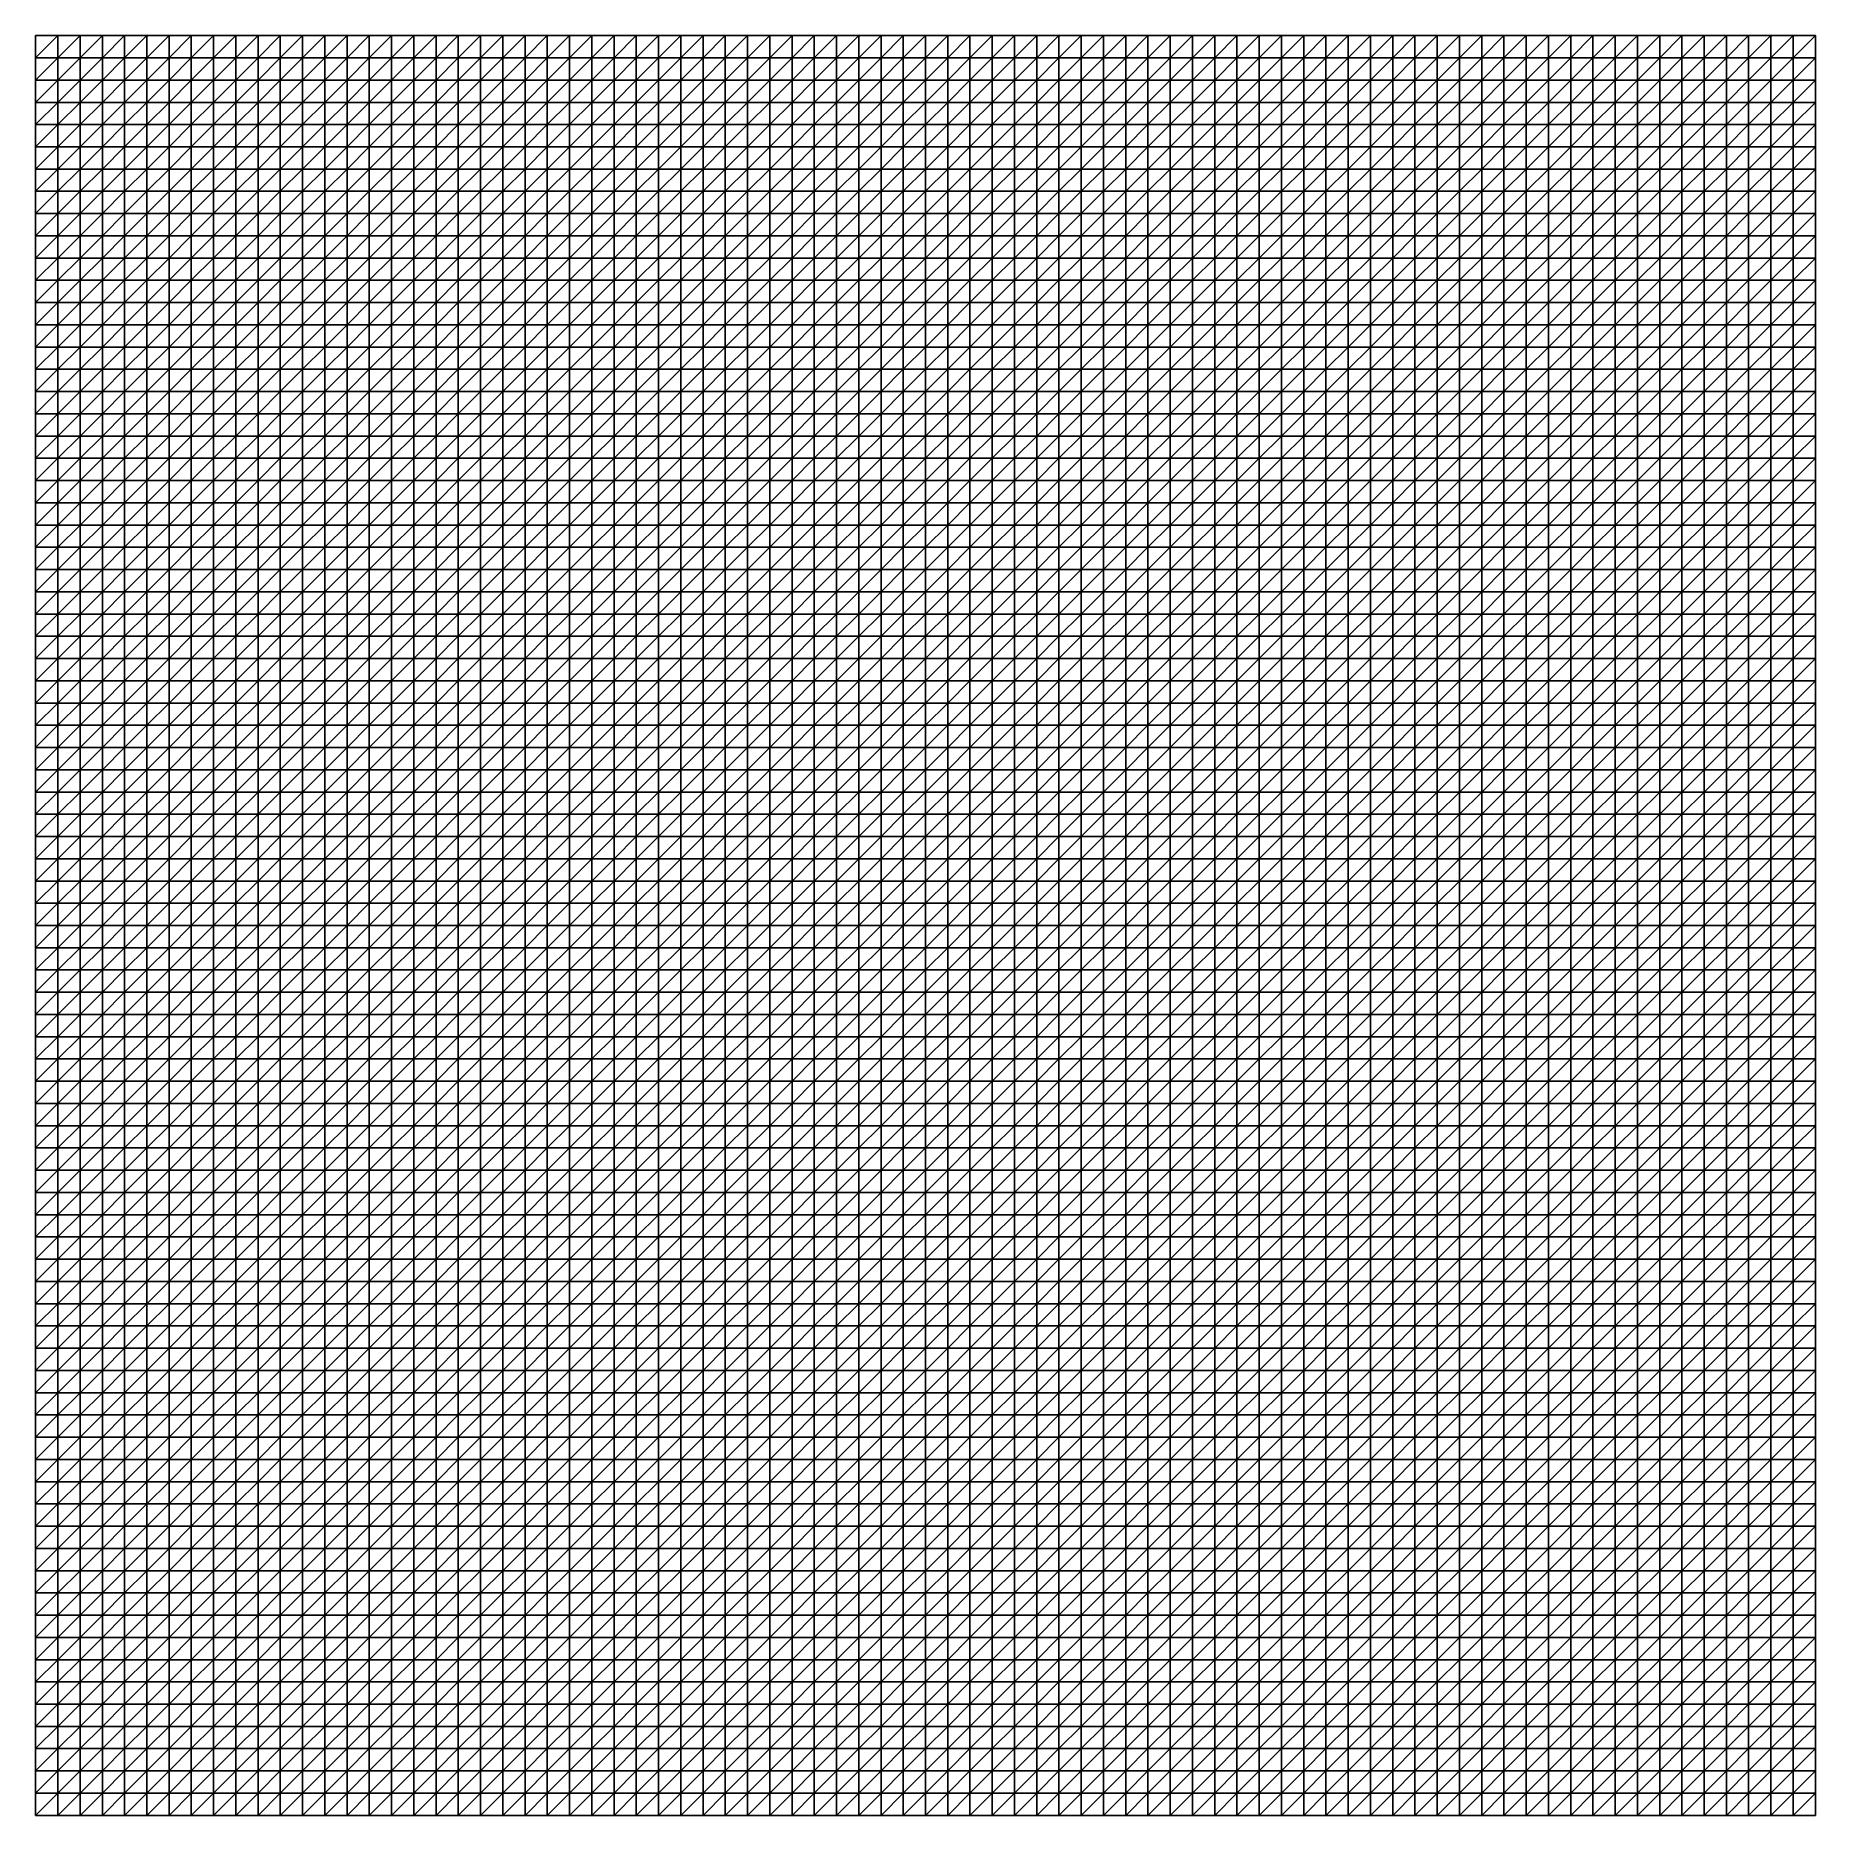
# Model space of a CAD drawing. Header units: metres. Extents: x 351000 to 353000, y 7455000 to 7457000.
import ezdxf

# ---------------------------------------------------------------- set-up
doc = ezdxf.new("R2010")
doc.units = ezdxf.units.M

msp = doc.modelspace()

# ---------------------------------------------------------------- linework, layer by layer
at = {"layer": 'BASE_OF_COVER_BOC'}
for points in [[(351000, 7456975, 1172.4), (351025, 7456975, 1172.2), (351025, 7457000, 1174.3)], [(351000, 7456975, 1172.4), (351025, 7457000, 1174.3), (351000, 7457000, 1173.7)], [(351025, 7456975, 1172.2), (351050, 7456975, 1173.7), (351050, 7457000, 1176.8)], [(351025, 7456975, 1172.2), (351050, 7457000, 1176.8), (351025, 7457000, 1174.3)], [(351050, 7456975, 1173.7), (351075, 7456975, 1177.1), (351075, 7457000, 1181.2)], [(351050, 7456975, 1173.7), (351075, 7457000, 1181.2), (351050, 7457000, 1176.8)], [(351075, 7456975, 1177.1), (351100, 7456975, 1182.6), (351100, 7457000, 1187.2)], [(351075, 7456975, 1177.1), (351100, 7457000, 1187.2), (351075, 7457000, 1181.2)], [(351100, 7456975, 1182.6), (351125, 7456975, 1189.4), (351125, 7457000, 1193.9)], [(351100, 7456975, 1182.6), (351125, 7457000, 1193.9), (351100, 7457000, 1187.2)], [(351125, 7456975, 1189.4), (351150, 7456975, 1196.4), (351150, 7457000, 1200.1)], [(351125, 7456975, 1189.4), (351150, 7457000, 1200.1), (351125, 7457000, 1193.9)], [(351150, 7456975, 1196.4), (351175, 7456975, 1202.5), (351175, 7457000, 1204.7)], [(351150, 7456975, 1196.4), (351175, 7457000, 1204.7), (351150, 7457000, 1200.1)], [(351175, 7456975, 1202.5), (351200, 7456975, 1206.7), (351200, 7457000, 1207.2)], [(351175, 7456975, 1202.5), (351200, 7457000, 1207.2), (351175, 7457000, 1204.7)], [(351200, 7456975, 1206.7), (351225, 7456975, 1208.3), (351225, 7457000, 1207.5)], [(351200, 7456975, 1206.7), (351225, 7457000, 1207.5), (351200, 7457000, 1207.2)], [(351225, 7456975, 1208.3), (351250, 7456975, 1207.5), (351250, 7457000, 1205.9)], [(351225, 7456975, 1208.3), (351250, 7457000, 1205.9), (351225, 7457000, 1207.5)], [(351250, 7456975, 1207.5), (351275, 7456975, 1205.1), (351275, 7457000, 1203.2)], [(351250, 7456975, 1207.5), (351275, 7457000, 1203.2), (351250, 7457000, 1205.9)], [(351275, 7456975, 1205.1), (351300, 7456975, 1201.9), (351300, 7457000, 1200.1)], [(351275, 7456975, 1205.1), (351300, 7457000, 1200.1), (351275, 7457000, 1203.2)], [(351300, 7456975, 1201.9), (351325, 7456975, 1198.6), (351325, 7457000, 1197)], [(351300, 7456975, 1201.9), (351325, 7457000, 1197), (351300, 7457000, 1200.1)], [(351325, 7456975, 1198.6), (351350, 7456975, 1195.8), (351350, 7457000, 1194.1)], [(351325, 7456975, 1198.6), (351350, 7457000, 1194.1), (351325, 7457000, 1197)], [(351350, 7456975, 1195.8), (351375, 7456975, 1193.7), (351375, 7457000, 1191.6)], [(351350, 7456975, 1195.8), (351375, 7457000, 1191.6), (351350, 7457000, 1194.1)], [(351375, 7456975, 1193.7), (351400, 7456975, 1192.3), (351400, 7457000, 1189.7)], [(351375, 7456975, 1193.7), (351400, 7457000, 1189.7), (351375, 7457000, 1191.6)], [(351400, 7456975, 1192.3), (351425, 7456975, 1191.7), (351425, 7457000, 1188.7)], [(351400, 7456975, 1192.3), (351425, 7457000, 1188.7), (351400, 7457000, 1189.7)], [(351425, 7456975, 1191.7), (351450, 7456975, 1192.1), (351450, 7457000, 1189.2)], [(351425, 7456975, 1191.7), (351450, 7457000, 1189.2), (351425, 7457000, 1188.7)], [(351450, 7456975, 1192.1), (351475, 7456975, 1193.7), (351475, 7457000, 1191.4)], [(351450, 7456975, 1192.1), (351475, 7457000, 1191.4), (351450, 7457000, 1189.2)], [(351475, 7456975, 1193.7), (351500, 7456975, 1196.8), (351500, 7457000, 1195.5)], [(351475, 7456975, 1193.7), (351500, 7457000, 1195.5), (351475, 7457000, 1191.4)], [(351500, 7456975, 1196.8), (351525, 7456975, 1201.1), (351525, 7457000, 1201)], [(351500, 7456975, 1196.8), (351525, 7457000, 1201), (351500, 7457000, 1195.5)], [(351525, 7456975, 1201.1), (351550, 7456975, 1206.2), (351550, 7457000, 1207)], [(351525, 7456975, 1201.1), (351550, 7457000, 1207), (351525, 7457000, 1201)], [(351550, 7456975, 1206.2), (351575, 7456975, 1211.2), (351575, 7457000, 1212.4)], [(351550, 7456975, 1206.2), (351575, 7457000, 1212.4), (351550, 7457000, 1207)], [(351575, 7456975, 1211.2), (351600, 7456975, 1215.2), (351600, 7457000, 1216.4)], [(351575, 7456975, 1211.2), (351600, 7457000, 1216.4), (351575, 7457000, 1212.4)], [(351600, 7456975, 1215.2), (351625, 7456975, 1217.4), (351625, 7457000, 1218.4)], [(351600, 7456975, 1215.2), (351625, 7457000, 1218.4), (351600, 7457000, 1216.4)], [(351625, 7456975, 1217.4), (351650, 7456975, 1217.7), (351650, 7457000, 1218.5)], [(351625, 7456975, 1217.4), (351650, 7457000, 1218.5), (351625, 7457000, 1218.4)], [(351650, 7456975, 1217.7), (351675, 7456975, 1216.4), (351675, 7457000, 1217.2)], [(351650, 7456975, 1217.7), (351675, 7457000, 1217.2), (351650, 7457000, 1218.5)], [(351675, 7456975, 1216.4), (351700, 7456975, 1214.3), (351700, 7457000, 1215.3)], [(351675, 7456975, 1216.4), (351700, 7457000, 1215.3), (351675, 7457000, 1217.2)], [(351700, 7456975, 1214.3), (351725, 7456975, 1212.2), (351725, 7457000, 1213.5)], [(351700, 7456975, 1214.3), (351725, 7457000, 1213.5), (351700, 7457000, 1215.3)], [(351725, 7456975, 1212.2), (351750, 7456975, 1210.9), (351750, 7457000, 1212)], [(351725, 7456975, 1212.2), (351750, 7457000, 1212), (351725, 7457000, 1213.5)], [(351750, 7456975, 1210.9), (351775, 7456975, 1210.5), (351775, 7457000, 1211)], [(351750, 7456975, 1210.9), (351775, 7457000, 1211), (351750, 7457000, 1212)], [(351775, 7456975, 1210.5), (351800, 7456975, 1211), (351800, 7457000, 1210.3)], [(351775, 7456975, 1210.5), (351800, 7457000, 1210.3), (351775, 7457000, 1211)], [(351800, 7456975, 1211), (351825, 7456975, 1212.1), (351825, 7457000, 1209.8)], [(351800, 7456975, 1211), (351825, 7457000, 1209.8), (351800, 7457000, 1210.3)], [(351825, 7456975, 1212.1), (351850, 7456975, 1213.4), (351850, 7457000, 1209.8)], [(351825, 7456975, 1212.1), (351850, 7457000, 1209.8), (351825, 7457000, 1209.8)], [(351850, 7456975, 1213.4), (351875, 7456975, 1215), (351875, 7457000, 1210.5)], [(351850, 7456975, 1213.4), (351875, 7457000, 1210.5), (351850, 7457000, 1209.8)], [(351875, 7456975, 1215), (351900, 7456975, 1217), (351900, 7457000, 1212.5)], [(351875, 7456975, 1215), (351900, 7457000, 1212.5), (351875, 7457000, 1210.5)], [(351900, 7456975, 1217), (351925, 7456975, 1219.7), (351925, 7457000, 1215.8)], [(351900, 7456975, 1217), (351925, 7457000, 1215.8), (351900, 7457000, 1212.5)], [(351925, 7456975, 1219.7), (351950, 7456975, 1223.2), (351950, 7457000, 1220.3)], [(351925, 7456975, 1219.7), (351950, 7457000, 1220.3), (351925, 7457000, 1215.8)], [(351950, 7456975, 1223.2), (351975, 7456975, 1227.2), (351975, 7457000, 1225.5)], [(351950, 7456975, 1223.2), (351975, 7457000, 1225.5), (351950, 7457000, 1220.3)], [(351975, 7456975, 1227.2), (352000, 7456975, 1231.3), (352000, 7457000, 1230.5)], [(351975, 7456975, 1227.2), (352000, 7457000, 1230.5), (351975, 7457000, 1225.5)], [(352000, 7456975, 1231.3), (352025, 7456975, 1234.9), (352025, 7457000, 1234.6)], [(352000, 7456975, 1231.3), (352025, 7457000, 1234.6), (352000, 7457000, 1230.5)], [(352025, 7456975, 1234.9), (352050, 7456975, 1237.3), (352050, 7457000, 1237.4)], [(352025, 7456975, 1234.9), (352050, 7457000, 1237.4), (352025, 7457000, 1234.6)], [(352050, 7456975, 1237.3), (352075, 7456975, 1238.3), (352075, 7457000, 1238.8)], [(352050, 7456975, 1237.3), (352075, 7457000, 1238.8), (352050, 7457000, 1237.4)], [(352075, 7456975, 1238.3), (352100, 7456975, 1238.1), (352100, 7457000, 1239.4)], [(352075, 7456975, 1238.3), (352100, 7457000, 1239.4), (352075, 7457000, 1238.8)], [(352100, 7456975, 1238.1), (352125, 7456975, 1237.4), (352125, 7457000, 1239.5)], [(352100, 7456975, 1238.1), (352125, 7457000, 1239.5), (352100, 7457000, 1239.4)], [(352125, 7456975, 1237.4), (352150, 7456975, 1236.6), (352150, 7457000, 1239.5)], [(352125, 7456975, 1237.4), (352150, 7457000, 1239.5), (352125, 7457000, 1239.5)], [(352150, 7456975, 1236.6), (352175, 7456975, 1236.1), (352175, 7457000, 1239.5)], [(352150, 7456975, 1236.6), (352175, 7457000, 1239.5), (352150, 7457000, 1239.5)], [(352175, 7456975, 1236.1), (352200, 7456975, 1235.9), (352200, 7457000, 1239.1)], [(352175, 7456975, 1236.1), (352200, 7457000, 1239.1), (352175, 7457000, 1239.5)], [(352200, 7456975, 1235.9), (352225, 7456975, 1235.7), (352225, 7457000, 1238)], [(352200, 7456975, 1235.9), (352225, 7457000, 1238), (352200, 7457000, 1239.1)], [(352225, 7456975, 1235.7), (352250, 7456975, 1234.8), (352250, 7457000, 1235.8)], [(352225, 7456975, 1235.7), (352250, 7457000, 1235.8), (352225, 7457000, 1238)], [(352250, 7456975, 1234.8), (352275, 7456975, 1233.1), (352275, 7457000, 1232.8)], [(352250, 7456975, 1234.8), (352275, 7457000, 1232.8), (352250, 7457000, 1235.8)], [(352275, 7456975, 1233.1), (352300, 7456975, 1230.6), (352300, 7457000, 1229.2)], [(352275, 7456975, 1233.1), (352300, 7457000, 1229.2), (352275, 7457000, 1232.8)], [(352300, 7456975, 1230.6), (352325, 7456975, 1227.6), (352325, 7457000, 1225.9)], [(352300, 7456975, 1230.6), (352325, 7457000, 1225.9), (352300, 7457000, 1229.2)], [(352325, 7456975, 1227.6), (352350, 7456975, 1225), (352350, 7457000, 1223.5)], [(352325, 7456975, 1227.6), (352350, 7457000, 1223.5), (352325, 7457000, 1225.9)], [(352350, 7456975, 1225), (352375, 7456975, 1223.4), (352375, 7457000, 1222.3)], [(352350, 7456975, 1225), (352375, 7457000, 1222.3), (352350, 7457000, 1223.5)], [(352375, 7456975, 1223.4), (352400, 7456975, 1223.2), (352400, 7457000, 1222.4)], [(352375, 7456975, 1223.4), (352400, 7457000, 1222.4), (352375, 7457000, 1222.3)], [(352400, 7456975, 1223.2), (352425, 7456975, 1224.3), (352425, 7457000, 1223.5)], [(352400, 7456975, 1223.2), (352425, 7457000, 1223.5), (352400, 7457000, 1222.4)], [(352425, 7456975, 1224.3), (352450, 7456975, 1226.5), (352450, 7457000, 1225.3)], [(352425, 7456975, 1224.3), (352450, 7457000, 1225.3), (352425, 7457000, 1223.5)], [(352450, 7456975, 1226.5), (352475, 7456975, 1229.5), (352475, 7457000, 1227.5)], [(352450, 7456975, 1226.5), (352475, 7457000, 1227.5), (352450, 7457000, 1225.3)], [(352475, 7456975, 1229.5), (352500, 7456975, 1232.8), (352500, 7457000, 1230.2)], [(352475, 7456975, 1229.5), (352500, 7457000, 1230.2), (352475, 7457000, 1227.5)], [(352500, 7456975, 1232.8), (352525, 7456975, 1236.5), (352525, 7457000, 1233.6)], [(352500, 7456975, 1232.8), (352525, 7457000, 1233.6), (352500, 7457000, 1230.2)], [(352525, 7456975, 1236.5), (352550, 7456975, 1240.6), (352550, 7457000, 1237.9)], [(352525, 7456975, 1236.5), (352550, 7457000, 1237.9), (352525, 7457000, 1233.6)], [(352550, 7456975, 1240.6), (352575, 7456975, 1245.2), (352575, 7457000, 1242.9)], [(352550, 7456975, 1240.6), (352575, 7457000, 1242.9), (352550, 7457000, 1237.9)], [(352575, 7456975, 1245.2), (352600, 7456975, 1250.1), (352600, 7457000, 1248.2)], [(352575, 7456975, 1245.2), (352600, 7457000, 1248.2), (352575, 7457000, 1242.9)], [(352600, 7456975, 1250.1), (352625, 7456975, 1254.7), (352625, 7457000, 1252.9)], [(352600, 7456975, 1250.1), (352625, 7457000, 1252.9), (352600, 7457000, 1248.2)], [(352625, 7456975, 1254.7), (352650, 7456975, 1258.1), (352650, 7457000, 1256.1)], [(352625, 7456975, 1254.7), (352650, 7457000, 1256.1), (352625, 7457000, 1252.9)], [(352650, 7456975, 1258.1), (352675, 7456975, 1259.1), (352675, 7457000, 1256.4)], [(352650, 7456975, 1258.1), (352675, 7457000, 1256.4), (352650, 7457000, 1256.1)], [(352675, 7456975, 1259.1), (352700, 7456975, 1257.8), (352700, 7457000, 1255.4)], [(352675, 7456975, 1259.1), (352700, 7457000, 1255.4), (352675, 7457000, 1256.4)], [(352700, 7456975, 1257.8), (352725, 7456975, 1254.8), (352725, 7457000, 1251.8)], [(352700, 7456975, 1257.8), (352725, 7457000, 1251.8), (352700, 7457000, 1255.4)], [(352725, 7456975, 1254.8), (352750, 7456975, 1249.3), (352750, 7457000, 1246.8)], [(352725, 7456975, 1254.8), (352750, 7457000, 1246.8), (352725, 7457000, 1251.8)], [(352750, 7456975, 1249.3), (352775, 7456975, 1242.9), (352775, 7457000, 1241.4)], [(352750, 7456975, 1249.3), (352775, 7457000, 1241.4), (352750, 7457000, 1246.8)], [(352775, 7456975, 1242.9), (352800, 7456975, 1236.7), (352800, 7457000, 1236.2)], [(352775, 7456975, 1242.9), (352800, 7457000, 1236.2), (352775, 7457000, 1241.4)], [(352800, 7456975, 1236.7), (352825, 7456975, 1231.5), (352825, 7457000, 1231.7)], [(352800, 7456975, 1236.7), (352825, 7457000, 1231.7), (352800, 7457000, 1236.2)], [(352825, 7456975, 1231.5), (352850, 7456975, 1227.5), (352850, 7457000, 1227.8)], [(352825, 7456975, 1231.5), (352850, 7457000, 1227.8), (352825, 7457000, 1231.7)], [(352850, 7456975, 1227.5), (352875, 7456975, 1224.8), (352875, 7457000, 1224.4)], [(352850, 7456975, 1227.5), (352875, 7457000, 1224.4), (352850, 7457000, 1227.8)], [(352875, 7456975, 1224.8), (352900, 7456975, 1223), (352900, 7457000, 1221.5)], [(352875, 7456975, 1224.8), (352900, 7457000, 1221.5), (352875, 7457000, 1224.4)], [(352900, 7456975, 1223), (352925, 7456975, 1222), (352925, 7457000, 1219.2)], [(352900, 7456975, 1223), (352925, 7457000, 1219.2), (352900, 7457000, 1221.5)], [(352925, 7456975, 1222), (352950, 7456975, 1221.5), (352950, 7457000, 1217.8)], [(352925, 7456975, 1222), (352950, 7457000, 1217.8), (352925, 7457000, 1219.2)], [(352950, 7456975, 1221.5), (352975, 7456975, 1221.9), (352975, 7457000, 1217.7)], [(352950, 7456975, 1221.5), (352975, 7457000, 1217.7), (352950, 7457000, 1217.8)], [(352975, 7456975, 1221.9), (353000, 7456975, 1223.1), (353000, 7457000, 1218.8)], [(352975, 7456975, 1221.9), (353000, 7457000, 1218.8), (352975, 7457000, 1217.7)], [(351000, 7456950, 1172.4), (351025, 7456950, 1171.9), (351025, 7456975, 1172.2)], [(351000, 7456950, 1172.4), (351025, 7456975, 1172.2), (351000, 7456975, 1172.4)], [(351025, 7456950, 1171.9), (351050, 7456950, 1172.8), (351050, 7456975, 1173.7)], [(351025, 7456950, 1171.9), (351050, 7456975, 1173.7), (351025, 7456975, 1172.2)], [(351050, 7456950, 1172.8), (351075, 7456950, 1175.4), (351075, 7456975, 1177.1)], [(351050, 7456950, 1172.8), (351075, 7456975, 1177.1), (351050, 7456975, 1173.7)], [(351075, 7456950, 1175.4), (351100, 7456950, 1180), (351100, 7456975, 1182.6)], [(351075, 7456950, 1175.4), (351100, 7456975, 1182.6), (351075, 7456975, 1177.1)], [(351100, 7456950, 1180), (351125, 7456950, 1186.2), (351125, 7456975, 1189.4)], [(351100, 7456950, 1180), (351125, 7456975, 1189.4), (351100, 7456975, 1182.6)], [(351125, 7456950, 1186.2), (351150, 7456950, 1193.3), (351150, 7456975, 1196.4)], [(351125, 7456950, 1186.2), (351150, 7456975, 1196.4), (351125, 7456975, 1189.4)], [(351150, 7456950, 1193.3), (351175, 7456950, 1200.2), (351175, 7456975, 1202.5)], [(351150, 7456950, 1193.3), (351175, 7456975, 1202.5), (351150, 7456975, 1196.4)], [(351175, 7456950, 1200.2), (351200, 7456950, 1205.6), (351200, 7456975, 1206.7)], [(351175, 7456950, 1200.2), (351200, 7456975, 1206.7), (351175, 7456975, 1202.5)], [(351200, 7456950, 1205.6), (351225, 7456950, 1208.7), (351225, 7456975, 1208.3)], [(351200, 7456950, 1205.6), (351225, 7456975, 1208.3), (351200, 7456975, 1206.7)], [(351225, 7456950, 1208.7), (351250, 7456950, 1209.3), (351250, 7456975, 1207.5)], [(351225, 7456950, 1208.7), (351250, 7456975, 1207.5), (351225, 7456975, 1208.3)], [(351250, 7456950, 1209.3), (351275, 7456950, 1207.7), (351275, 7456975, 1205.1)], [(351250, 7456950, 1209.3), (351275, 7456975, 1205.1), (351250, 7456975, 1207.5)], [(351275, 7456950, 1207.7), (351300, 7456950, 1204.8), (351300, 7456975, 1201.9)], [(351275, 7456950, 1207.7), (351300, 7456975, 1201.9), (351275, 7456975, 1205.1)], [(351300, 7456950, 1204.8), (351325, 7456950, 1201.6), (351325, 7456975, 1198.6)], [(351300, 7456950, 1204.8), (351325, 7456975, 1198.6), (351300, 7456975, 1201.9)], [(351325, 7456950, 1201.6), (351350, 7456950, 1198.8), (351350, 7456975, 1195.8)], [(351325, 7456950, 1201.6), (351350, 7456975, 1195.8), (351325, 7456975, 1198.6)], [(351350, 7456950, 1198.8), (351375, 7456950, 1197), (351375, 7456975, 1193.7)], [(351350, 7456950, 1198.8), (351375, 7456975, 1193.7), (351350, 7456975, 1195.8)], [(351375, 7456950, 1197), (351400, 7456950, 1196.1), (351400, 7456975, 1192.3)], [(351375, 7456950, 1197), (351400, 7456975, 1192.3), (351375, 7456975, 1193.7)], [(351400, 7456950, 1196.1), (351425, 7456950, 1195.9), (351425, 7456975, 1191.7)], [(351400, 7456950, 1196.1), (351425, 7456975, 1191.7), (351400, 7456975, 1192.3)], [(351425, 7456950, 1195.9), (351450, 7456950, 1196.3), (351450, 7456975, 1192.1)], [(351425, 7456950, 1195.9), (351450, 7456975, 1192.1), (351425, 7456975, 1191.7)], [(351450, 7456950, 1196.3), (351475, 7456950, 1197.3), (351475, 7456975, 1193.7)], [(351450, 7456950, 1196.3), (351475, 7456975, 1193.7), (351450, 7456975, 1192.1)], [(351475, 7456950, 1197.3), (351500, 7456950, 1199), (351500, 7456975, 1196.8)], [(351475, 7456950, 1197.3), (351500, 7456975, 1196.8), (351475, 7456975, 1193.7)], [(351500, 7456950, 1199), (351525, 7456950, 1201.6), (351525, 7456975, 1201.1)], [(351500, 7456950, 1199), (351525, 7456975, 1201.1), (351500, 7456975, 1196.8)], [(351525, 7456950, 1201.6), (351550, 7456950, 1204.8), (351550, 7456975, 1206.2)], [(351525, 7456950, 1201.6), (351550, 7456975, 1206.2), (351525, 7456975, 1201.1)], [(351550, 7456950, 1204.8), (351575, 7456950, 1208.3), (351575, 7456975, 1211.2)], [(351550, 7456950, 1204.8), (351575, 7456975, 1211.2), (351550, 7456975, 1206.2)], [(351575, 7456950, 1208.3), (351600, 7456950, 1211.5), (351600, 7456975, 1215.2)], [(351575, 7456950, 1208.3), (351600, 7456975, 1215.2), (351575, 7456975, 1211.2)], [(351600, 7456950, 1211.5), (351625, 7456950, 1213.6), (351625, 7456975, 1217.4)], [(351600, 7456950, 1211.5), (351625, 7456975, 1217.4), (351600, 7456975, 1215.2)], [(351625, 7456950, 1213.6), (351650, 7456950, 1214.3), (351650, 7456975, 1217.7)], [(351625, 7456950, 1213.6), (351650, 7456975, 1217.7), (351625, 7456975, 1217.4)], [(351650, 7456950, 1214.3), (351675, 7456950, 1213.7), (351675, 7456975, 1216.4)], [(351650, 7456950, 1214.3), (351675, 7456975, 1216.4), (351650, 7456975, 1217.7)], [(351675, 7456950, 1213.7), (351700, 7456950, 1212.2), (351700, 7456975, 1214.3)], [(351675, 7456950, 1213.7), (351700, 7456975, 1214.3), (351675, 7456975, 1216.4)], [(351700, 7456950, 1212.2), (351725, 7456950, 1210.7), (351725, 7456975, 1212.2)], [(351700, 7456950, 1212.2), (351725, 7456975, 1212.2), (351700, 7456975, 1214.3)], [(351725, 7456950, 1210.7), (351750, 7456950, 1210), (351750, 7456975, 1210.9)], [(351725, 7456950, 1210.7), (351750, 7456975, 1210.9), (351725, 7456975, 1212.2)], [(351750, 7456950, 1210), (351775, 7456950, 1210.6), (351775, 7456975, 1210.5)], [(351750, 7456950, 1210), (351775, 7456975, 1210.5), (351750, 7456975, 1210.9)], [(351775, 7456950, 1210.6), (351800, 7456950, 1212.5), (351800, 7456975, 1211)], [(351775, 7456950, 1210.6), (351800, 7456975, 1211), (351775, 7456975, 1210.5)], [(351800, 7456950, 1212.5), (351825, 7456950, 1215.2), (351825, 7456975, 1212.1)], [(351800, 7456950, 1212.5), (351825, 7456975, 1212.1), (351800, 7456975, 1211)], [(351825, 7456950, 1215.2), (351850, 7456950, 1218.1), (351850, 7456975, 1213.4)], [(351825, 7456950, 1215.2), (351850, 7456975, 1213.4), (351825, 7456975, 1212.1)], [(351850, 7456950, 1218.1), (351875, 7456950, 1220.8), (351875, 7456975, 1215)], [(351850, 7456950, 1218.1), (351875, 7456975, 1215), (351850, 7456975, 1213.4)], [(351875, 7456950, 1220.8), (351900, 7456950, 1223.1), (351900, 7456975, 1217)], [(351875, 7456950, 1220.8), (351900, 7456975, 1217), (351875, 7456975, 1215)], [(351900, 7456950, 1223.1), (351925, 7456950, 1225.1), (351925, 7456975, 1219.7)], [(351900, 7456950, 1223.1), (351925, 7456975, 1219.7), (351900, 7456975, 1217)], [(351925, 7456950, 1225.1), (351950, 7456950, 1227), (351950, 7456975, 1223.2)], [(351925, 7456950, 1225.1), (351950, 7456975, 1223.2), (351925, 7456975, 1219.7)], [(351950, 7456950, 1227), (351975, 7456950, 1229.2), (351975, 7456975, 1227.2)], [(351950, 7456950, 1227), (351975, 7456975, 1227.2), (351950, 7456975, 1223.2)], [(351975, 7456950, 1229.2), (352000, 7456950, 1231.5), (352000, 7456975, 1231.3)], [(351975, 7456950, 1229.2), (352000, 7456975, 1231.3), (351975, 7456975, 1227.2)], [(352000, 7456950, 1231.5), (352025, 7456950, 1233.7), (352025, 7456975, 1234.9)], [(352000, 7456950, 1231.5), (352025, 7456975, 1234.9), (352000, 7456975, 1231.3)], [(352025, 7456950, 1233.7), (352050, 7456950, 1235.2), (352050, 7456975, 1237.3)], [(352025, 7456950, 1233.7), (352050, 7456975, 1237.3), (352025, 7456975, 1234.9)], [(352050, 7456950, 1235.2), (352075, 7456950, 1235.7), (352075, 7456975, 1238.3)], [(352050, 7456950, 1235.2), (352075, 7456975, 1238.3), (352050, 7456975, 1237.3)], [(352075, 7456950, 1235.7), (352100, 7456950, 1235.3), (352100, 7456975, 1238.1)], [(352075, 7456950, 1235.7), (352100, 7456975, 1238.1), (352075, 7456975, 1238.3)], [(352100, 7456950, 1235.3), (352125, 7456950, 1234.2), (352125, 7456975, 1237.4)], [(352100, 7456950, 1235.3), (352125, 7456975, 1237.4), (352100, 7456975, 1238.1)], [(352125, 7456950, 1234.2), (352150, 7456950, 1233), (352150, 7456975, 1236.6)], [(352125, 7456950, 1234.2), (352150, 7456975, 1236.6), (352125, 7456975, 1237.4)], [(352150, 7456950, 1233), (352175, 7456950, 1232.4), (352175, 7456975, 1236.1)], [(352150, 7456950, 1233), (352175, 7456975, 1236.1), (352150, 7456975, 1236.6)], [(352175, 7456950, 1232.4), (352200, 7456950, 1232.4), (352200, 7456975, 1235.9)], [(352175, 7456950, 1232.4), (352200, 7456975, 1235.9), (352175, 7456975, 1236.1)], [(352200, 7456950, 1232.4), (352225, 7456950, 1233), (352225, 7456975, 1235.7)], [(352200, 7456950, 1232.4), (352225, 7456975, 1235.7), (352200, 7456975, 1235.9)], [(352225, 7456950, 1233), (352250, 7456950, 1233.6), (352250, 7456975, 1234.8)], [(352225, 7456950, 1233), (352250, 7456975, 1234.8), (352225, 7456975, 1235.7)], [(352250, 7456950, 1233.6), (352275, 7456950, 1233.6), (352275, 7456975, 1233.1)], [(352250, 7456950, 1233.6), (352275, 7456975, 1233.1), (352250, 7456975, 1234.8)], [(352275, 7456950, 1233.6), (352300, 7456950, 1232.6), (352300, 7456975, 1230.6)], [(352275, 7456950, 1233.6), (352300, 7456975, 1230.6), (352275, 7456975, 1233.1)], [(352300, 7456950, 1232.6), (352325, 7456950, 1230.8), (352325, 7456975, 1227.6)], [(352300, 7456950, 1232.6), (352325, 7456975, 1227.6), (352300, 7456975, 1230.6)], [(352325, 7456950, 1230.8), (352350, 7456950, 1228.6), (352350, 7456975, 1225)], [(352325, 7456950, 1230.8), (352350, 7456975, 1225), (352325, 7456975, 1227.6)], [(352350, 7456950, 1228.6), (352375, 7456950, 1226.8), (352375, 7456975, 1223.4)], [(352350, 7456950, 1228.6), (352375, 7456975, 1223.4), (352350, 7456975, 1225)], [(352375, 7456950, 1226.8), (352400, 7456950, 1226), (352400, 7456975, 1223.2)], [(352375, 7456950, 1226.8), (352400, 7456975, 1223.2), (352375, 7456975, 1223.4)], [(352400, 7456950, 1226), (352425, 7456950, 1226.6), (352425, 7456975, 1224.3)], [(352400, 7456950, 1226), (352425, 7456975, 1224.3), (352400, 7456975, 1223.2)], [(352425, 7456950, 1226.6), (352450, 7456950, 1228.6), (352450, 7456975, 1226.5)], [(352425, 7456950, 1226.6), (352450, 7456975, 1226.5), (352425, 7456975, 1224.3)], [(352450, 7456950, 1228.6), (352475, 7456950, 1231.6), (352475, 7456975, 1229.5)], [(352450, 7456950, 1228.6), (352475, 7456975, 1229.5), (352450, 7456975, 1226.5)], [(352475, 7456950, 1231.6), (352500, 7456950, 1235.2), (352500, 7456975, 1232.8)], [(352475, 7456950, 1231.6), (352500, 7456975, 1232.8), (352475, 7456975, 1229.5)], [(352500, 7456950, 1235.2), (352525, 7456950, 1239), (352525, 7456975, 1236.5)], [(352500, 7456950, 1235.2), (352525, 7456975, 1236.5), (352500, 7456975, 1232.8)], [(352525, 7456950, 1239), (352550, 7456950, 1242.8), (352550, 7456975, 1240.6)], [(352525, 7456950, 1239), (352550, 7456975, 1240.6), (352525, 7456975, 1236.5)], [(352550, 7456950, 1242.8), (352575, 7456950, 1246.6), (352575, 7456975, 1245.2)], [(352550, 7456950, 1242.8), (352575, 7456975, 1245.2), (352550, 7456975, 1240.6)], [(352575, 7456950, 1246.6), (352600, 7456950, 1250.5), (352600, 7456975, 1250.1)], [(352575, 7456950, 1246.6), (352600, 7456975, 1250.1), (352575, 7456975, 1245.2)], [(352600, 7456950, 1250.5), (352625, 7456950, 1254.2), (352625, 7456975, 1254.7)], [(352600, 7456950, 1250.5), (352625, 7456975, 1254.7), (352600, 7456975, 1250.1)], [(352625, 7456950, 1254.2), (352650, 7456950, 1257.1), (352650, 7456975, 1258.1)], [(352625, 7456950, 1254.2), (352650, 7456975, 1258.1), (352625, 7456975, 1254.7)], [(352650, 7456950, 1257.1), (352675, 7456950, 1258.6), (352675, 7456975, 1259.1)], [(352650, 7456950, 1257.1), (352675, 7456975, 1259.1), (352650, 7456975, 1258.1)], [(352675, 7456950, 1258.6), (352700, 7456950, 1258), (352700, 7456975, 1257.8)], [(352675, 7456950, 1258.6), (352700, 7456975, 1257.8), (352675, 7456975, 1259.1)], [(352700, 7456950, 1258), (352725, 7456950, 1255.1), (352725, 7456975, 1254.8)], [(352700, 7456950, 1258), (352725, 7456975, 1254.8), (352700, 7456975, 1257.8)], [(352725, 7456950, 1255.1), (352750, 7456950, 1250.2), (352750, 7456975, 1249.3)], [(352725, 7456950, 1255.1), (352750, 7456975, 1249.3), (352725, 7456975, 1254.8)], [(352750, 7456950, 1250.2), (352775, 7456950, 1244), (352775, 7456975, 1242.9)], [(352750, 7456950, 1250.2), (352775, 7456975, 1242.9), (352750, 7456975, 1249.3)], [(352775, 7456950, 1244), (352800, 7456950, 1237.7), (352800, 7456975, 1236.7)], [(352775, 7456950, 1244), (352800, 7456975, 1236.7), (352775, 7456975, 1242.9)], [(352800, 7456950, 1237.7), (352825, 7456950, 1232.3), (352825, 7456975, 1231.5)], [(352800, 7456950, 1237.7), (352825, 7456975, 1231.5), (352800, 7456975, 1236.7)], [(352825, 7456950, 1232.3), (352850, 7456950, 1228.5), (352850, 7456975, 1227.5)], [(352825, 7456950, 1232.3), (352850, 7456975, 1227.5), (352825, 7456975, 1231.5)], [(352850, 7456950, 1228.5), (352875, 7456950, 1226.5), (352875, 7456975, 1224.8)], [(352850, 7456950, 1228.5), (352875, 7456975, 1224.8), (352850, 7456975, 1227.5)], [(352875, 7456950, 1226.5), (352900, 7456950, 1225.8), (352900, 7456975, 1223)], [(352875, 7456950, 1226.5), (352900, 7456975, 1223), (352875, 7456975, 1224.8)], [(352900, 7456950, 1225.8), (352925, 7456950, 1226.1), (352925, 7456975, 1222)], [(352900, 7456950, 1225.8), (352925, 7456975, 1222), (352900, 7456975, 1223)], [(352925, 7456950, 1226.1), (352950, 7456950, 1226.7), (352950, 7456975, 1221.5)], [(352925, 7456950, 1226.1), (352950, 7456975, 1221.5), (352925, 7456975, 1222)], [(352950, 7456950, 1226.7), (352975, 7456950, 1227.6), (352975, 7456975, 1221.9)], [(352950, 7456950, 1226.7), (352975, 7456975, 1221.9), (352950, 7456975, 1221.5)], [(352975, 7456950, 1227.6), (353000, 7456950, 1228.7), (353000, 7456975, 1223.1)], [(352975, 7456950, 1227.6), (353000, 7456975, 1223.1), (352975, 7456975, 1221.9)], [(351000, 7456925, 1173.2), (351025, 7456925, 1172.9), (351025, 7456950, 1171.9)], [(351000, 7456925, 1173.2), (351025, 7456950, 1171.9), (351000, 7456950, 1172.4)], [(351025, 7456925, 1172.9), (351050, 7456925, 1173.7), (351050, 7456950, 1172.8)], [(351025, 7456925, 1172.9), (351050, 7456950, 1172.8), (351025, 7456950, 1171.9)], [(351050, 7456925, 1173.7), (351075, 7456925, 1175.9), (351075, 7456950, 1175.4)], [(351050, 7456925, 1173.7), (351075, 7456950, 1175.4), (351050, 7456950, 1172.8)], [(351075, 7456925, 1175.9), (351100, 7456925, 1179.7), (351100, 7456950, 1180)], [(351075, 7456925, 1175.9), (351100, 7456950, 1180), (351075, 7456950, 1175.4)], [(351100, 7456925, 1179.7), (351125, 7456925, 1185), (351125, 7456950, 1186.2)], [(351100, 7456925, 1179.7), (351125, 7456950, 1186.2), (351100, 7456950, 1180)], [(351125, 7456925, 1185), (351150, 7456925, 1191.5), (351150, 7456950, 1193.3)], [(351125, 7456925, 1185), (351150, 7456950, 1193.3), (351125, 7456950, 1186.2)], [(351150, 7456925, 1191.5), (351175, 7456925, 1198.3), (351175, 7456950, 1200.2)], [(351150, 7456925, 1191.5), (351175, 7456950, 1200.2), (351150, 7456950, 1193.3)], [(351175, 7456925, 1198.3), (351200, 7456925, 1204.5), (351200, 7456950, 1205.6)], [(351175, 7456925, 1198.3), (351200, 7456950, 1205.6), (351175, 7456950, 1200.2)], [(351200, 7456925, 1204.5), (351225, 7456925, 1208.9), (351225, 7456950, 1208.7)], [(351200, 7456925, 1204.5), (351225, 7456950, 1208.7), (351200, 7456950, 1205.6)], [(351225, 7456925, 1208.9), (351250, 7456925, 1211), (351250, 7456950, 1209.3)], [(351225, 7456925, 1208.9), (351250, 7456950, 1209.3), (351225, 7456950, 1208.7)], [(351250, 7456925, 1211), (351275, 7456925, 1210.8), (351275, 7456950, 1207.7)], [(351250, 7456925, 1211), (351275, 7456950, 1207.7), (351250, 7456950, 1209.3)], [(351275, 7456925, 1210.8), (351300, 7456925, 1208.8), (351300, 7456950, 1204.8)], [(351275, 7456925, 1210.8), (351300, 7456950, 1204.8), (351275, 7456950, 1207.7)], [(351300, 7456925, 1208.8), (351325, 7456925, 1205.9), (351325, 7456950, 1201.6)], [(351300, 7456925, 1208.8), (351325, 7456950, 1201.6), (351300, 7456950, 1204.8)], [(351325, 7456925, 1205.9), (351350, 7456925, 1203.2), (351350, 7456950, 1198.8)], [(351325, 7456925, 1205.9), (351350, 7456950, 1198.8), (351325, 7456950, 1201.6)], [(351350, 7456925, 1203.2), (351375, 7456925, 1201.3), (351375, 7456950, 1197)], [(351350, 7456925, 1203.2), (351375, 7456950, 1197), (351350, 7456950, 1198.8)], [(351375, 7456925, 1201.3), (351400, 7456925, 1200.4), (351400, 7456950, 1196.1)], [(351375, 7456925, 1201.3), (351400, 7456950, 1196.1), (351375, 7456950, 1197)], [(351400, 7456925, 1200.4), (351425, 7456925, 1200.3), (351425, 7456950, 1195.9)], [(351400, 7456925, 1200.4), (351425, 7456950, 1195.9), (351400, 7456950, 1196.1)], [(351425, 7456925, 1200.3), (351450, 7456925, 1200.5), (351450, 7456950, 1196.3)], [(351425, 7456925, 1200.3), (351450, 7456950, 1196.3), (351425, 7456950, 1195.9)], [(351450, 7456925, 1200.5), (351475, 7456925, 1200.9), (351475, 7456950, 1197.3)], [(351450, 7456925, 1200.5), (351475, 7456950, 1197.3), (351450, 7456950, 1196.3)], [(351475, 7456925, 1200.9), (351500, 7456925, 1201.3), (351500, 7456950, 1199)], [(351475, 7456925, 1200.9), (351500, 7456950, 1199), (351475, 7456950, 1197.3)], [(351500, 7456925, 1201.3), (351525, 7456925, 1201.9), (351525, 7456950, 1201.6)], [(351500, 7456925, 1201.3), (351525, 7456950, 1201.6), (351500, 7456950, 1199)], [(351525, 7456925, 1201.9), (351550, 7456925, 1202.9), (351550, 7456950, 1204.8)], [(351525, 7456925, 1201.9), (351550, 7456950, 1204.8), (351525, 7456950, 1201.6)], [(351550, 7456925, 1202.9), (351575, 7456925, 1204.5), (351575, 7456950, 1208.3)], [(351550, 7456925, 1202.9), (351575, 7456950, 1208.3), (351550, 7456950, 1204.8)], [(351575, 7456925, 1204.5), (351600, 7456925, 1206.4), (351600, 7456950, 1211.5)], [(351575, 7456925, 1204.5), (351600, 7456950, 1211.5), (351575, 7456950, 1208.3)], [(351600, 7456925, 1206.4), (351625, 7456925, 1208.2), (351625, 7456950, 1213.6)], [(351600, 7456925, 1206.4), (351625, 7456950, 1213.6), (351600, 7456950, 1211.5)], [(351625, 7456925, 1208.2), (351650, 7456925, 1209.5), (351650, 7456950, 1214.3)], [(351625, 7456925, 1208.2), (351650, 7456950, 1214.3), (351625, 7456950, 1213.6)], [(351650, 7456925, 1209.5), (351675, 7456925, 1210.1), (351675, 7456950, 1213.7)], [(351650, 7456925, 1209.5), (351675, 7456950, 1213.7), (351650, 7456950, 1214.3)], [(351675, 7456925, 1210.1), (351700, 7456925, 1210.1), (351700, 7456950, 1212.2)], [(351675, 7456925, 1210.1), (351700, 7456950, 1212.2), (351675, 7456950, 1213.7)], [(351700, 7456925, 1210.1), (351725, 7456925, 1210), (351725, 7456950, 1210.7)], [(351700, 7456925, 1210.1), (351725, 7456950, 1210.7), (351700, 7456950, 1212.2)], [(351725, 7456925, 1210), (351750, 7456925, 1210.4), (351750, 7456950, 1210)], [(351725, 7456925, 1210), (351750, 7456950, 1210), (351725, 7456950, 1210.7)], [(351750, 7456925, 1210.4), (351775, 7456925, 1212), (351775, 7456950, 1210.6)], [(351750, 7456925, 1210.4), (351775, 7456950, 1210.6), (351750, 7456950, 1210)], [(351775, 7456925, 1212), (351800, 7456925, 1214.8), (351800, 7456950, 1212.5)], [(351775, 7456925, 1212), (351800, 7456950, 1212.5), (351775, 7456950, 1210.6)], [(351800, 7456925, 1214.8), (351825, 7456925, 1218.6), (351825, 7456950, 1215.2)], [(351800, 7456925, 1214.8), (351825, 7456950, 1215.2), (351800, 7456950, 1212.5)], [(351825, 7456925, 1218.6), (351850, 7456925, 1222.6), (351850, 7456950, 1218.1)], [(351825, 7456925, 1218.6), (351850, 7456950, 1218.1), (351825, 7456950, 1215.2)], [(351850, 7456925, 1222.6), (351875, 7456925, 1226.1), (351875, 7456950, 1220.8)], [(351850, 7456925, 1222.6), (351875, 7456950, 1220.8), (351850, 7456950, 1218.1)], [(351875, 7456925, 1226.1), (351900, 7456925, 1228.6), (351900, 7456950, 1223.1)], [(351875, 7456925, 1226.1), (351900, 7456950, 1223.1), (351875, 7456950, 1220.8)], [(351900, 7456925, 1228.6), (351925, 7456925, 1229.9), (351925, 7456950, 1225.1)], [(351900, 7456925, 1228.6), (351925, 7456950, 1225.1), (351900, 7456950, 1223.1)], [(351925, 7456925, 1229.9), (351950, 7456925, 1230.3), (351950, 7456950, 1227)], [(351925, 7456925, 1229.9), (351950, 7456950, 1227), (351925, 7456950, 1225.1)], [(351950, 7456925, 1230.3), (351975, 7456925, 1230.5), (351975, 7456950, 1229.2)], [(351950, 7456925, 1230.3), (351975, 7456950, 1229.2), (351950, 7456950, 1227)], [(351975, 7456925, 1230.5), (352000, 7456925, 1230.7), (352000, 7456950, 1231.5)], [(351975, 7456925, 1230.5), (352000, 7456950, 1231.5), (351975, 7456950, 1229.2)], [(352000, 7456925, 1230.7), (352025, 7456925, 1231), (352025, 7456950, 1233.7)], [(352000, 7456925, 1230.7), (352025, 7456950, 1233.7), (352000, 7456950, 1231.5)], [(352025, 7456925, 1231), (352050, 7456925, 1231.5), (352050, 7456950, 1235.2)], [(352025, 7456925, 1231), (352050, 7456950, 1235.2), (352025, 7456950, 1233.7)], [(352050, 7456925, 1231.5), (352075, 7456925, 1231.7), (352075, 7456950, 1235.7)], [(352050, 7456925, 1231.5), (352075, 7456950, 1235.7), (352050, 7456950, 1235.2)], [(352075, 7456925, 1231.7), (352100, 7456925, 1231.5), (352100, 7456950, 1235.3)], [(352075, 7456925, 1231.7), (352100, 7456950, 1235.3), (352075, 7456950, 1235.7)], [(352100, 7456925, 1231.5), (352125, 7456925, 1230.9), (352125, 7456950, 1234.2)], [(352100, 7456925, 1231.5), (352125, 7456950, 1234.2), (352100, 7456950, 1235.3)], [(352125, 7456925, 1230.9), (352150, 7456925, 1230.2), (352150, 7456950, 1233)], [(352125, 7456925, 1230.9), (352150, 7456950, 1233), (352125, 7456950, 1234.2)], [(352150, 7456925, 1230.2), (352175, 7456925, 1229.9), (352175, 7456950, 1232.4)], [(352150, 7456925, 1230.2), (352175, 7456950, 1232.4), (352150, 7456950, 1233)], [(352175, 7456925, 1229.9), (352200, 7456925, 1230.3), (352200, 7456950, 1232.4)], [(352175, 7456925, 1229.9), (352200, 7456950, 1232.4), (352175, 7456950, 1232.4)], [(352200, 7456925, 1230.3), (352225, 7456925, 1231.6), (352225, 7456950, 1233)], [(352200, 7456925, 1230.3), (352225, 7456950, 1233), (352200, 7456950, 1232.4)], [(352225, 7456925, 1231.6), (352250, 7456925, 1233.3), (352250, 7456950, 1233.6)], [(352225, 7456925, 1231.6), (352250, 7456950, 1233.6), (352225, 7456950, 1233)], [(352250, 7456925, 1233.3), (352275, 7456925, 1234.8), (352275, 7456950, 1233.6)], [(352250, 7456925, 1233.3), (352275, 7456950, 1233.6), (352250, 7456950, 1233.6)], [(352275, 7456925, 1234.8), (352300, 7456925, 1235.6), (352300, 7456950, 1232.6)], [(352275, 7456925, 1234.8), (352300, 7456950, 1232.6), (352275, 7456950, 1233.6)], [(352300, 7456925, 1235.6), (352325, 7456925, 1235.2), (352325, 7456950, 1230.8)], [(352300, 7456925, 1235.6), (352325, 7456950, 1230.8), (352300, 7456950, 1232.6)], [(352325, 7456925, 1235.2), (352350, 7456925, 1233.9), (352350, 7456950, 1228.6)], [(352325, 7456925, 1235.2), (352350, 7456950, 1228.6), (352325, 7456950, 1230.8)], [(352350, 7456925, 1233.9), (352375, 7456925, 1232.1), (352375, 7456950, 1226.8)], [(352350, 7456925, 1233.9), (352375, 7456950, 1226.8), (352350, 7456950, 1228.6)], [(352375, 7456925, 1232.1), (352400, 7456925, 1230.8), (352400, 7456950, 1226)], [(352375, 7456925, 1232.1), (352400, 7456950, 1226), (352375, 7456950, 1226.8)], [(352400, 7456925, 1230.8), (352425, 7456925, 1230.4), (352425, 7456950, 1226.6)], [(352400, 7456925, 1230.8), (352425, 7456950, 1226.6), (352400, 7456950, 1226)], [(352425, 7456925, 1230.4), (352450, 7456925, 1231.5), (352450, 7456950, 1228.6)], [(352425, 7456925, 1230.4), (352450, 7456950, 1228.6), (352425, 7456950, 1226.6)], [(352450, 7456925, 1231.5), (352475, 7456925, 1233.9), (352475, 7456950, 1231.6)], [(352450, 7456925, 1231.5), (352475, 7456950, 1231.6), (352450, 7456950, 1228.6)], [(352475, 7456925, 1233.9), (352500, 7456925, 1237.1), (352500, 7456950, 1235.2)], [(352475, 7456925, 1233.9), (352500, 7456950, 1235.2), (352475, 7456950, 1231.6)], [(352500, 7456925, 1237.1), (352525, 7456925, 1240.6), (352525, 7456950, 1239)], [(352500, 7456925, 1237.1), (352525, 7456950, 1239), (352500, 7456950, 1235.2)], [(352525, 7456925, 1240.6), (352550, 7456925, 1244), (352550, 7456950, 1242.8)], [(352525, 7456925, 1240.6), (352550, 7456950, 1242.8), (352525, 7456950, 1239)], [(352550, 7456925, 1244), (352575, 7456925, 1247.1), (352575, 7456950, 1246.6)], [(352550, 7456925, 1244), (352575, 7456950, 1246.6), (352550, 7456950, 1242.8)], [(352575, 7456925, 1247.1), (352600, 7456925, 1249.8), (352600, 7456950, 1250.5)], [(352575, 7456925, 1247.1), (352600, 7456950, 1250.5), (352575, 7456950, 1246.6)], [(352600, 7456925, 1249.8), (352625, 7456925, 1252.3), (352625, 7456950, 1254.2)], [(352600, 7456925, 1249.8), (352625, 7456950, 1254.2), (352600, 7456950, 1250.5)], [(352625, 7456925, 1252.3), (352650, 7456925, 1254.4), (352650, 7456950, 1257.1)], [(352625, 7456925, 1252.3), (352650, 7456950, 1257.1), (352625, 7456950, 1254.2)], [(352650, 7456925, 1254.4), (352675, 7456925, 1255.6), (352675, 7456950, 1258.6)], [(352650, 7456925, 1254.4), (352675, 7456950, 1258.6), (352650, 7456950, 1257.1)], [(352675, 7456925, 1255.6), (352700, 7456925, 1255.5), (352700, 7456950, 1258)], [(352675, 7456925, 1255.6), (352700, 7456950, 1258), (352675, 7456950, 1258.6)], [(352700, 7456925, 1255.5), (352725, 7456925, 1253.6), (352725, 7456950, 1255.1)], [(352700, 7456925, 1255.5), (352725, 7456950, 1255.1), (352700, 7456950, 1258)], [(352725, 7456925, 1253.6), (352750, 7456925, 1249.9), (352750, 7456950, 1250.2)], [(352725, 7456925, 1253.6), (352750, 7456950, 1250.2), (352725, 7456950, 1255.1)], [(352750, 7456925, 1249.9), (352775, 7456925, 1244.8), (352775, 7456950, 1244)], [(352750, 7456925, 1249.9), (352775, 7456950, 1244), (352750, 7456950, 1250.2)], [(352775, 7456925, 1244.8), (352800, 7456925, 1239.2), (352800, 7456950, 1237.7)], [(352775, 7456925, 1244.8), (352800, 7456950, 1237.7), (352775, 7456950, 1244)], [(352800, 7456925, 1239.2), (352825, 7456925, 1234.2), (352825, 7456950, 1232.3)], [(352800, 7456925, 1239.2), (352825, 7456950, 1232.3), (352800, 7456950, 1237.7)], [(352825, 7456925, 1234.2), (352850, 7456925, 1230.6), (352850, 7456950, 1228.5)], [(352825, 7456925, 1234.2), (352850, 7456950, 1228.5), (352825, 7456950, 1232.3)], [(352850, 7456925, 1230.6), (352875, 7456925, 1228.9), (352875, 7456950, 1226.5)], [(352850, 7456925, 1230.6), (352875, 7456950, 1226.5), (352850, 7456950, 1228.5)], [(352875, 7456925, 1228.9), (352900, 7456925, 1228.9), (352900, 7456950, 1225.8)], [(352875, 7456925, 1228.9), (352900, 7456950, 1225.8), (352875, 7456950, 1226.5)], [(352900, 7456925, 1228.9), (352925, 7456925, 1230), (352925, 7456950, 1226.1)], [(352900, 7456925, 1228.9), (352925, 7456950, 1226.1), (352900, 7456950, 1225.8)], [(352925, 7456925, 1230), (352950, 7456925, 1231.5), (352950, 7456950, 1226.7)], [(352925, 7456925, 1230), (352950, 7456950, 1226.7), (352925, 7456950, 1226.1)], [(352950, 7456925, 1231.5), (352975, 7456925, 1232.8), (352975, 7456950, 1227.6)], [(352950, 7456925, 1231.5), (352975, 7456950, 1227.6), (352950, 7456950, 1226.7)], [(352975, 7456925, 1232.8), (353000, 7456925, 1233.7), (353000, 7456950, 1228.7)], [(352975, 7456925, 1232.8), (353000, 7456950, 1228.7), (352975, 7456950, 1227.6)], [(351000, 7456900, 1174.7), (351025, 7456900, 1174.8), (351025, 7456925, 1172.9)], [(351000, 7456900, 1174.7), (351025, 7456925, 1172.9), (351000, 7456925, 1173.2)], [(351025, 7456900, 1174.8), (351050, 7456900, 1175.9), (351050, 7456925, 1173.7)], [(351025, 7456900, 1174.8), (351050, 7456925, 1173.7), (351025, 7456925, 1172.9)], [(351050, 7456900, 1175.9), (351075, 7456900, 1178.2), (351075, 7456925, 1175.9)], [(351050, 7456900, 1175.9), (351075, 7456925, 1175.9), (351050, 7456925, 1173.7)], [(351075, 7456900, 1178.2), (351100, 7456900, 1181.5), (351100, 7456925, 1179.7)], [(351075, 7456900, 1178.2), (351100, 7456925, 1179.7), (351075, 7456925, 1175.9)], [(351100, 7456900, 1181.5), (351125, 7456900, 1186), (351125, 7456925, 1185)], [(351100, 7456900, 1181.5), (351125, 7456925, 1185), (351100, 7456925, 1179.7)], [(351125, 7456900, 1186), (351150, 7456900, 1191.5), (351150, 7456925, 1191.5)], [(351125, 7456900, 1186), (351150, 7456925, 1191.5), (351125, 7456925, 1185)], [(351150, 7456900, 1191.5), (351175, 7456900, 1197.7), (351175, 7456925, 1198.3)], [(351150, 7456900, 1191.5), (351175, 7456925, 1198.3), (351150, 7456925, 1191.5)], [(351175, 7456900, 1197.7), (351200, 7456900, 1203.9), (351200, 7456925, 1204.5)], [(351175, 7456900, 1197.7), (351200, 7456925, 1204.5), (351175, 7456925, 1198.3)], [(351200, 7456900, 1203.9), (351225, 7456900, 1209.1), (351225, 7456925, 1208.9)], [(351200, 7456900, 1203.9), (351225, 7456925, 1208.9), (351200, 7456925, 1204.5)], [(351225, 7456900, 1209.1), (351250, 7456900, 1212.5), (351250, 7456925, 1211)], [(351225, 7456900, 1209.1), (351250, 7456925, 1211), (351225, 7456925, 1208.9)], [(351250, 7456900, 1212.5), (351275, 7456900, 1213.8), (351275, 7456925, 1210.8)], [(351250, 7456900, 1212.5), (351275, 7456925, 1210.8), (351250, 7456925, 1211)], [(351275, 7456900, 1213.8), (351300, 7456900, 1213), (351300, 7456925, 1208.8)], [(351275, 7456900, 1213.8), (351300, 7456925, 1208.8), (351275, 7456925, 1210.8)], [(351300, 7456900, 1213), (351325, 7456900, 1210.8), (351325, 7456925, 1205.9)], [(351300, 7456900, 1213), (351325, 7456925, 1205.9), (351300, 7456925, 1208.8)], [(351325, 7456900, 1210.8), (351350, 7456900, 1208.2), (351350, 7456925, 1203.2)], [(351325, 7456900, 1210.8), (351350, 7456925, 1203.2), (351325, 7456925, 1205.9)], [(351350, 7456900, 1208.2), (351375, 7456900, 1205.9), (351375, 7456925, 1201.3)], [(351350, 7456900, 1208.2), (351375, 7456925, 1201.3), (351350, 7456925, 1203.2)], [(351375, 7456900, 1205.9), (351400, 7456900, 1204.4), (351400, 7456925, 1200.4)], [(351375, 7456900, 1205.9), (351400, 7456925, 1200.4), (351375, 7456925, 1201.3)], [(351400, 7456900, 1204.4), (351425, 7456900, 1203.7), (351425, 7456925, 1200.3)], [(351400, 7456900, 1204.4), (351425, 7456925, 1200.3), (351400, 7456925, 1200.4)], [(351425, 7456900, 1203.7), (351450, 7456900, 1203.5), (351450, 7456925, 1200.5)], [(351425, 7456900, 1203.7), (351450, 7456925, 1200.5), (351425, 7456925, 1200.3)], [(351450, 7456900, 1203.5), (351475, 7456900, 1203.2), (351475, 7456925, 1200.9)], [(351450, 7456900, 1203.5), (351475, 7456925, 1200.9), (351450, 7456925, 1200.5)], [(351475, 7456900, 1203.2), (351500, 7456900, 1202.7), (351500, 7456925, 1201.3)], [(351475, 7456900, 1203.2), (351500, 7456925, 1201.3), (351475, 7456925, 1200.9)], [(351500, 7456900, 1202.7), (351525, 7456900, 1201.9), (351525, 7456925, 1201.9)], [(351500, 7456900, 1202.7), (351525, 7456925, 1201.9), (351500, 7456925, 1201.3)], [(351525, 7456900, 1201.9), (351550, 7456900, 1201.3), (351550, 7456925, 1202.9)], [(351525, 7456900, 1201.9), (351550, 7456925, 1202.9), (351525, 7456925, 1201.9)], [(351550, 7456900, 1201.3), (351575, 7456900, 1201.1), (351575, 7456925, 1204.5)], [(351550, 7456900, 1201.3), (351575, 7456925, 1204.5), (351550, 7456925, 1202.9)], [(351575, 7456900, 1201.1), (351600, 7456900, 1201.8), (351600, 7456925, 1206.4)], [(351575, 7456900, 1201.1), (351600, 7456925, 1206.4), (351575, 7456925, 1204.5)], [(351600, 7456900, 1201.8), (351625, 7456900, 1203.2), (351625, 7456925, 1208.2)], [(351600, 7456900, 1201.8), (351625, 7456925, 1208.2), (351600, 7456925, 1206.4)], [(351625, 7456900, 1203.2), (351650, 7456900, 1205.2), (351650, 7456925, 1209.5)], [(351625, 7456900, 1203.2), (351650, 7456925, 1209.5), (351625, 7456925, 1208.2)], [(351650, 7456900, 1205.2), (351675, 7456900, 1207.1), (351675, 7456925, 1210.1)], [(351650, 7456900, 1205.2), (351675, 7456925, 1210.1), (351650, 7456925, 1209.5)], [(351675, 7456900, 1207.1), (351700, 7456900, 1208.9), (351700, 7456925, 1210.1)], [(351675, 7456900, 1207.1), (351700, 7456925, 1210.1), (351675, 7456925, 1210.1)], [(351700, 7456900, 1208.9), (351725, 7456900, 1210.5), (351725, 7456925, 1210)], [(351700, 7456900, 1208.9), (351725, 7456925, 1210), (351700, 7456925, 1210.1)], [(351725, 7456900, 1210.5), (351750, 7456900, 1212.2), (351750, 7456925, 1210.4)], [(351725, 7456900, 1210.5), (351750, 7456925, 1210.4), (351725, 7456925, 1210)], [(351750, 7456900, 1212.2), (351775, 7456900, 1214.5), (351775, 7456925, 1212)], [(351750, 7456900, 1212.2), (351775, 7456925, 1212), (351750, 7456925, 1210.4)], [(351775, 7456900, 1214.5), (351800, 7456900, 1217.5), (351800, 7456925, 1214.8)], [(351775, 7456900, 1214.5), (351800, 7456925, 1214.8), (351775, 7456925, 1212)], [(351800, 7456900, 1217.5), (351825, 7456900, 1221.3), (351825, 7456925, 1218.6)], [(351800, 7456900, 1217.5), (351825, 7456925, 1218.6), (351800, 7456925, 1214.8)], [(351825, 7456900, 1221.3), (351850, 7456900, 1225.4), (351850, 7456925, 1222.6)], [(351825, 7456900, 1221.3), (351850, 7456925, 1222.6), (351825, 7456925, 1218.6)], [(351850, 7456900, 1225.4), (351875, 7456900, 1229), (351875, 7456925, 1226.1)], [(351850, 7456900, 1225.4), (351875, 7456925, 1226.1), (351850, 7456925, 1222.6)], [(351875, 7456900, 1229), (351900, 7456900, 1231.3), (351900, 7456925, 1228.6)], [(351875, 7456900, 1229), (351900, 7456925, 1228.6), (351875, 7456925, 1226.1)], [(351900, 7456900, 1231.3), (351925, 7456900, 1232.2), (351925, 7456925, 1229.9)], [(351900, 7456900, 1231.3), (351925, 7456925, 1229.9), (351900, 7456925, 1228.6)], [(351925, 7456900, 1232.2), (351950, 7456900, 1231.7), (351950, 7456925, 1230.3)], [(351925, 7456900, 1232.2), (351950, 7456925, 1230.3), (351925, 7456925, 1229.9)], [(351950, 7456900, 1231.7), (351975, 7456900, 1230.4), (351975, 7456925, 1230.5)], [(351950, 7456900, 1231.7), (351975, 7456925, 1230.5), (351950, 7456925, 1230.3)], [(351975, 7456900, 1230.4), (352000, 7456900, 1228.8), (352000, 7456925, 1230.7)], [(351975, 7456900, 1230.4), (352000, 7456925, 1230.7), (351975, 7456925, 1230.5)], [(352000, 7456900, 1228.8), (352025, 7456900, 1227.8), (352025, 7456925, 1231)], [(352000, 7456900, 1228.8), (352025, 7456925, 1231), (352000, 7456925, 1230.7)], [(352025, 7456900, 1227.8), (352050, 7456900, 1227.3), (352050, 7456925, 1231.5)], [(352025, 7456900, 1227.8), (352050, 7456925, 1231.5), (352025, 7456925, 1231)], [(352050, 7456900, 1227.3), (352075, 7456900, 1227.5), (352075, 7456925, 1231.7)], [(352050, 7456900, 1227.3), (352075, 7456925, 1231.7), (352050, 7456925, 1231.5)], [(352075, 7456900, 1227.5), (352100, 7456900, 1228), (352100, 7456925, 1231.5)], [(352075, 7456900, 1227.5), (352100, 7456925, 1231.5), (352075, 7456925, 1231.7)], [(352100, 7456900, 1228), (352125, 7456900, 1228.5), (352125, 7456925, 1230.9)], [(352100, 7456900, 1228), (352125, 7456925, 1230.9), (352100, 7456925, 1231.5)], [(352125, 7456900, 1228.5), (352150, 7456900, 1229), (352150, 7456925, 1230.2)], [(352125, 7456900, 1228.5), (352150, 7456925, 1230.2), (352125, 7456925, 1230.9)], [(352150, 7456900, 1229), (352175, 7456900, 1229.6), (352175, 7456925, 1229.9)], [(352150, 7456900, 1229), (352175, 7456925, 1229.9), (352150, 7456925, 1230.2)], [(352175, 7456900, 1229.6), (352200, 7456900, 1230.6), (352200, 7456925, 1230.3)], [(352175, 7456900, 1229.6), (352200, 7456925, 1230.3), (352175, 7456925, 1229.9)], [(352200, 7456900, 1230.6), (352225, 7456900, 1232.2), (352225, 7456925, 1231.6)], [(352200, 7456900, 1230.6), (352225, 7456925, 1231.6), (352200, 7456925, 1230.3)], [(352225, 7456900, 1232.2), (352250, 7456900, 1234.5), (352250, 7456925, 1233.3)], [(352225, 7456900, 1232.2), (352250, 7456925, 1233.3), (352225, 7456925, 1231.6)], [(352250, 7456900, 1234.5), (352275, 7456900, 1237), (352275, 7456925, 1234.8)], [(352250, 7456900, 1234.5), (352275, 7456925, 1234.8), (352250, 7456925, 1233.3)], [(352275, 7456900, 1237), (352300, 7456900, 1238.9), (352300, 7456925, 1235.6)], [(352275, 7456900, 1237), (352300, 7456925, 1235.6), (352275, 7456925, 1234.8)], [(352300, 7456900, 1238.9), (352325, 7456900, 1239.9), (352325, 7456925, 1235.2)], [(352300, 7456900, 1238.9), (352325, 7456925, 1235.2), (352300, 7456925, 1235.6)], [(352325, 7456900, 1239.9), (352350, 7456900, 1239.6), (352350, 7456925, 1233.9)], [(352325, 7456900, 1239.9), (352350, 7456925, 1233.9), (352325, 7456925, 1235.2)], [(352350, 7456900, 1239.6), (352375, 7456900, 1238.3), (352375, 7456925, 1232.1)], [(352350, 7456900, 1239.6), (352375, 7456925, 1232.1), (352350, 7456925, 1233.9)], [(352375, 7456900, 1238.3), (352400, 7456900, 1236.6), (352400, 7456925, 1230.8)], [(352375, 7456900, 1238.3), (352400, 7456925, 1230.8), (352375, 7456925, 1232.1)], [(352400, 7456900, 1236.6), (352425, 7456900, 1235.3), (352425, 7456925, 1230.4)], [(352400, 7456900, 1236.6), (352425, 7456925, 1230.4), (352400, 7456925, 1230.8)], [(352425, 7456900, 1235.3), (352450, 7456900, 1235.1), (352450, 7456925, 1231.5)], [(352425, 7456900, 1235.3), (352450, 7456925, 1231.5), (352425, 7456925, 1230.4)], [(352450, 7456900, 1235.1), (352475, 7456900, 1236.3), (352475, 7456925, 1233.9)], [(352450, 7456900, 1235.1), (352475, 7456925, 1233.9), (352450, 7456925, 1231.5)], [(352475, 7456900, 1236.3), (352500, 7456900, 1238.7), (352500, 7456925, 1237.1)], [(352475, 7456900, 1236.3), (352500, 7456925, 1237.1), (352475, 7456925, 1233.9)], [(352500, 7456900, 1238.7), (352525, 7456900, 1241.6), (352525, 7456925, 1240.6)], [(352500, 7456900, 1238.7), (352525, 7456925, 1240.6), (352500, 7456925, 1237.1)], [(352525, 7456900, 1241.6), (352550, 7456900, 1244.5), (352550, 7456925, 1244)], [(352525, 7456900, 1241.6), (352550, 7456925, 1244), (352525, 7456925, 1240.6)], [(352550, 7456900, 1244.5), (352575, 7456900, 1247), (352575, 7456925, 1247.1)], [(352550, 7456900, 1244.5), (352575, 7456925, 1247.1), (352550, 7456925, 1244)], [(352575, 7456900, 1247), (352600, 7456900, 1248.9), (352600, 7456925, 1249.8)], [(352575, 7456900, 1247), (352600, 7456925, 1249.8), (352575, 7456925, 1247.1)], [(352600, 7456900, 1248.9), (352625, 7456900, 1250.4), (352625, 7456925, 1252.3)], [(352600, 7456900, 1248.9), (352625, 7456925, 1252.3), (352600, 7456925, 1249.8)], [(352625, 7456900, 1250.4), (352650, 7456900, 1251.5), (352650, 7456925, 1254.4)], [(352625, 7456900, 1250.4), (352650, 7456925, 1254.4), (352625, 7456925, 1252.3)], [(352650, 7456900, 1251.5), (352675, 7456900, 1252.2), (352675, 7456925, 1255.6)], [(352650, 7456900, 1251.5), (352675, 7456925, 1255.6), (352650, 7456925, 1254.4)], [(352675, 7456900, 1252.2), (352700, 7456900, 1252.3), (352700, 7456925, 1255.5)], [(352675, 7456900, 1252.2), (352700, 7456925, 1255.5), (352675, 7456925, 1255.6)], [(352700, 7456900, 1252.3), (352725, 7456900, 1251.3), (352725, 7456925, 1253.6)], [(352700, 7456900, 1252.3), (352725, 7456925, 1253.6), (352700, 7456925, 1255.5)], [(352725, 7456900, 1251.3), (352750, 7456900, 1249.1), (352750, 7456925, 1249.9)], [(352725, 7456900, 1251.3), (352750, 7456925, 1249.9), (352725, 7456925, 1253.6)], [(352750, 7456900, 1249.1), (352775, 7456900, 1245.5), (352775, 7456925, 1244.8)], [(352750, 7456900, 1249.1), (352775, 7456925, 1244.8), (352750, 7456925, 1249.9)], [(352775, 7456900, 1245.5), (352800, 7456900, 1241.2), (352800, 7456925, 1239.2)], [(352775, 7456900, 1245.5), (352800, 7456925, 1239.2), (352775, 7456925, 1244.8)], [(352800, 7456900, 1241.2), (352825, 7456900, 1236.8), (352825, 7456925, 1234.2)], [(352800, 7456900, 1241.2), (352825, 7456925, 1234.2), (352800, 7456925, 1239.2)], [(352825, 7456900, 1236.8), (352850, 7456900, 1233.4), (352850, 7456925, 1230.6)], [(352825, 7456900, 1236.8), (352850, 7456925, 1230.6), (352825, 7456925, 1234.2)], [(352850, 7456900, 1233.4), (352875, 7456900, 1231.5), (352875, 7456925, 1228.9)], [(352850, 7456900, 1233.4), (352875, 7456925, 1228.9), (352850, 7456925, 1230.6)], [(352875, 7456900, 1231.5), (352900, 7456900, 1231.3), (352900, 7456925, 1228.9)], [(352875, 7456900, 1231.5), (352900, 7456925, 1228.9), (352875, 7456925, 1228.9)], [(352900, 7456900, 1231.3), (352925, 7456900, 1232.5), (352925, 7456925, 1230)], [(352900, 7456900, 1231.3), (352925, 7456925, 1230), (352900, 7456925, 1228.9)], [(352925, 7456900, 1232.5), (352950, 7456900, 1234.3), (352950, 7456925, 1231.5)], [(352925, 7456900, 1232.5), (352950, 7456925, 1231.5), (352925, 7456925, 1230)], [(352950, 7456900, 1234.3), (352975, 7456900, 1235.9), (352975, 7456925, 1232.8)], [(352950, 7456900, 1234.3), (352975, 7456925, 1232.8), (352950, 7456925, 1231.5)], [(352975, 7456900, 1235.9), (353000, 7456900, 1236.5), (353000, 7456925, 1233.7)], [(352975, 7456900, 1235.9), (353000, 7456925, 1233.7), (352975, 7456925, 1232.8)], [(351000, 7456875, 1177.2), (351025, 7456875, 1177.6), (351025, 7456900, 1174.8)], [(351000, 7456875, 1177.2), (351025, 7456900, 1174.8), (351000, 7456900, 1174.7)], [(351025, 7456875, 1177.6), (351050, 7456875, 1179.2), (351050, 7456900, 1175.9)], [(351025, 7456875, 1177.6), (351050, 7456900, 1175.9), (351025, 7456900, 1174.8)], [(351050, 7456875, 1179.2), (351075, 7456875, 1181.8), (351075, 7456900, 1178.2)], [(351050, 7456875, 1179.2), (351075, 7456900, 1178.2), (351050, 7456900, 1175.9)], [(351075, 7456875, 1181.8), (351100, 7456875, 1185), (351100, 7456900, 1181.5)], [(351075, 7456875, 1181.8), (351100, 7456900, 1181.5), (351075, 7456900, 1178.2)], [(351100, 7456875, 1185), (351125, 7456875, 1189), (351125, 7456900, 1186)], [(351100, 7456875, 1185), (351125, 7456900, 1186), (351100, 7456900, 1181.5)], [(351125, 7456875, 1189), (351150, 7456875, 1193.5), (351150, 7456900, 1191.5)], [(351125, 7456875, 1189), (351150, 7456900, 1191.5), (351125, 7456900, 1186)], [(351150, 7456875, 1193.5), (351175, 7456875, 1198.7), (351175, 7456900, 1197.7)], [(351150, 7456875, 1193.5), (351175, 7456900, 1197.7), (351150, 7456900, 1191.5)], [(351175, 7456875, 1198.7), (351200, 7456875, 1204.2), (351200, 7456900, 1203.9)], [(351175, 7456875, 1198.7), (351200, 7456900, 1203.9), (351175, 7456900, 1197.7)], [(351200, 7456875, 1204.2), (351225, 7456875, 1209.3), (351225, 7456900, 1209.1)], [(351200, 7456875, 1204.2), (351225, 7456900, 1209.1), (351200, 7456900, 1203.9)], [(351225, 7456875, 1209.3), (351250, 7456875, 1213.4), (351250, 7456900, 1212.5)], [(351225, 7456875, 1209.3), (351250, 7456900, 1212.5), (351225, 7456900, 1209.1)], [(351250, 7456875, 1213.4), (351275, 7456875, 1215.8), (351275, 7456900, 1213.8)], [(351250, 7456875, 1213.4), (351275, 7456900, 1213.8), (351250, 7456900, 1212.5)], [(351275, 7456875, 1215.8), (351300, 7456875, 1216.1), (351300, 7456900, 1213)], [(351275, 7456875, 1215.8), (351300, 7456900, 1213), (351275, 7456900, 1213.8)], [(351300, 7456875, 1216.1), (351325, 7456875, 1214.8), (351325, 7456900, 1210.8)], [(351300, 7456875, 1216.1), (351325, 7456900, 1210.8), (351300, 7456900, 1213)], [(351325, 7456875, 1214.8), (351350, 7456875, 1212.3), (351350, 7456900, 1208.2)], [(351325, 7456875, 1214.8), (351350, 7456900, 1208.2), (351325, 7456900, 1210.8)], [(351350, 7456875, 1212.3), (351375, 7456875, 1209.6), (351375, 7456900, 1205.9)], [(351350, 7456875, 1212.3), (351375, 7456900, 1205.9), (351350, 7456900, 1208.2)], [(351375, 7456875, 1209.6), (351400, 7456875, 1207.3), (351400, 7456900, 1204.4)], [(351375, 7456875, 1209.6), (351400, 7456900, 1204.4), (351375, 7456900, 1205.9)], [(351400, 7456875, 1207.3), (351425, 7456875, 1205.7), (351425, 7456900, 1203.7)], [(351400, 7456875, 1207.3), (351425, 7456900, 1203.7), (351400, 7456900, 1204.4)], [(351425, 7456875, 1205.7), (351450, 7456875, 1204.8), (351450, 7456900, 1203.5)], [(351425, 7456875, 1205.7), (351450, 7456900, 1203.5), (351425, 7456900, 1203.7)], [(351450, 7456875, 1204.8), (351475, 7456875, 1204.2), (351475, 7456900, 1203.2)], [(351450, 7456875, 1204.8), (351475, 7456900, 1203.2), (351450, 7456900, 1203.5)], [(351475, 7456875, 1204.2), (351500, 7456875, 1203.3), (351500, 7456900, 1202.7)], [(351475, 7456875, 1204.2), (351500, 7456900, 1202.7), (351475, 7456900, 1203.2)], [(351500, 7456875, 1203.3), (351525, 7456875, 1202.1), (351525, 7456900, 1201.9)], [(351500, 7456875, 1203.3), (351525, 7456900, 1201.9), (351500, 7456900, 1202.7)], [(351525, 7456875, 1202.1), (351550, 7456875, 1200.7), (351550, 7456900, 1201.3)], [(351525, 7456875, 1202.1), (351550, 7456900, 1201.3), (351525, 7456900, 1201.9)], [(351550, 7456875, 1200.7), (351575, 7456875, 1199.7), (351575, 7456900, 1201.1)], [(351550, 7456875, 1200.7), (351575, 7456900, 1201.1), (351550, 7456900, 1201.3)], [(351575, 7456875, 1199.7), (351600, 7456875, 1199.6), (351600, 7456900, 1201.8)], [(351575, 7456875, 1199.7), (351600, 7456900, 1201.8), (351575, 7456900, 1201.1)], [(351600, 7456875, 1199.6), (351625, 7456875, 1200.7), (351625, 7456900, 1203.2)], [(351600, 7456875, 1199.6), (351625, 7456900, 1203.2), (351600, 7456900, 1201.8)], [(351625, 7456875, 1200.7), (351650, 7456875, 1202.8), (351650, 7456900, 1205.2)], [(351625, 7456875, 1200.7), (351650, 7456900, 1205.2), (351625, 7456900, 1203.2)], [(351650, 7456875, 1202.8), (351675, 7456875, 1205.8), (351675, 7456900, 1207.1)], [(351650, 7456875, 1202.8), (351675, 7456900, 1207.1), (351650, 7456900, 1205.2)], [(351675, 7456875, 1205.8), (351700, 7456875, 1209), (351700, 7456900, 1208.9)], [(351675, 7456875, 1205.8), (351700, 7456900, 1208.9), (351675, 7456900, 1207.1)], [(351700, 7456875, 1209), (351725, 7456875, 1212), (351725, 7456900, 1210.5)], [(351700, 7456875, 1209), (351725, 7456900, 1210.5), (351700, 7456900, 1208.9)], [(351725, 7456875, 1212), (351750, 7456875, 1214.6), (351750, 7456900, 1212.2)], [(351725, 7456875, 1212), (351750, 7456900, 1212.2), (351725, 7456900, 1210.5)], [(351750, 7456875, 1214.6), (351775, 7456875, 1217.1), (351775, 7456900, 1214.5)], [(351750, 7456875, 1214.6), (351775, 7456900, 1214.5), (351750, 7456900, 1212.2)], [(351775, 7456875, 1217.1), (351800, 7456875, 1219.7), (351800, 7456900, 1217.5)], [(351775, 7456875, 1217.1), (351800, 7456900, 1217.5), (351775, 7456900, 1214.5)], [(351800, 7456875, 1219.7), (351825, 7456875, 1222.6), (351825, 7456900, 1221.3)], [(351800, 7456875, 1219.7), (351825, 7456900, 1221.3), (351800, 7456900, 1217.5)], [(351825, 7456875, 1222.6), (351850, 7456875, 1225.6), (351850, 7456900, 1225.4)], [(351825, 7456875, 1222.6), (351850, 7456900, 1225.4), (351825, 7456900, 1221.3)], [(351850, 7456875, 1225.6), (351875, 7456875, 1228.5), (351875, 7456900, 1229)], [(351850, 7456875, 1225.6), (351875, 7456900, 1229), (351850, 7456900, 1225.4)], [(351875, 7456875, 1228.5), (351900, 7456875, 1230.5), (351900, 7456900, 1231.3)], [(351875, 7456875, 1228.5), (351900, 7456900, 1231.3), (351875, 7456900, 1229)], [(351900, 7456875, 1230.5), (351925, 7456875, 1231.3), (351925, 7456900, 1232.2)], [(351900, 7456875, 1230.5), (351925, 7456900, 1232.2), (351900, 7456900, 1231.3)], [(351925, 7456875, 1231.3), (351950, 7456875, 1230.7), (351950, 7456900, 1231.7)], [(351925, 7456875, 1231.3), (351950, 7456900, 1231.7), (351925, 7456900, 1232.2)], [(351950, 7456875, 1230.7), (351975, 7456875, 1229), (351975, 7456900, 1230.4)], [(351950, 7456875, 1230.7), (351975, 7456900, 1230.4), (351950, 7456900, 1231.7)], [(351975, 7456875, 1229), (352000, 7456875, 1226.9), (352000, 7456900, 1228.8)], [(351975, 7456875, 1229), (352000, 7456900, 1228.8), (351975, 7456900, 1230.4)], [(352000, 7456875, 1226.9), (352025, 7456875, 1225.2), (352025, 7456900, 1227.8)], [(352000, 7456875, 1226.9), (352025, 7456900, 1227.8), (352000, 7456900, 1228.8)], [(352025, 7456875, 1225.2), (352050, 7456875, 1224.4), (352050, 7456900, 1227.3)], [(352025, 7456875, 1225.2), (352050, 7456900, 1227.3), (352025, 7456900, 1227.8)], [(352050, 7456875, 1224.4), (352075, 7456875, 1224.8), (352075, 7456900, 1227.5)], [(352050, 7456875, 1224.4), (352075, 7456900, 1227.5), (352050, 7456900, 1227.3)], [(352075, 7456875, 1224.8), (352100, 7456875, 1226.1), (352100, 7456900, 1228)], [(352075, 7456875, 1224.8), (352100, 7456900, 1228), (352075, 7456900, 1227.5)], [(352100, 7456875, 1226.1), (352125, 7456875, 1227.9), (352125, 7456900, 1228.5)], [(352100, 7456875, 1226.1), (352125, 7456900, 1228.5), (352100, 7456900, 1228)], [(352125, 7456875, 1227.9), (352150, 7456875, 1229.7), (352150, 7456900, 1229)], [(352125, 7456875, 1227.9), (352150, 7456900, 1229), (352125, 7456900, 1228.5)], [(352150, 7456875, 1229.7), (352175, 7456875, 1231.3), (352175, 7456900, 1229.6)], [(352150, 7456875, 1229.7), (352175, 7456900, 1229.6), (352150, 7456900, 1229)], [(352175, 7456875, 1231.3), (352200, 7456875, 1232.9), (352200, 7456900, 1230.6)], [(352175, 7456875, 1231.3), (352200, 7456900, 1230.6), (352175, 7456900, 1229.6)], [(352200, 7456875, 1232.9), (352225, 7456875, 1234.7), (352225, 7456900, 1232.2)], [(352200, 7456875, 1232.9), (352225, 7456900, 1232.2), (352200, 7456900, 1230.6)], [(352225, 7456875, 1234.7), (352250, 7456875, 1236.9), (352250, 7456900, 1234.5)], [(352225, 7456875, 1234.7), (352250, 7456900, 1234.5), (352225, 7456900, 1232.2)], [(352250, 7456875, 1236.9), (352275, 7456875, 1239.5), (352275, 7456900, 1237)], [(352250, 7456875, 1236.9), (352275, 7456900, 1237), (352250, 7456900, 1234.5)], [(352275, 7456875, 1239.5), (352300, 7456875, 1241.9), (352300, 7456900, 1238.9)], [(352275, 7456875, 1239.5), (352300, 7456900, 1238.9), (352275, 7456900, 1237)], [(352300, 7456875, 1241.9), (352325, 7456875, 1243.7), (352325, 7456900, 1239.9)], [(352300, 7456875, 1241.9), (352325, 7456900, 1239.9), (352300, 7456900, 1238.9)], [(352325, 7456875, 1243.7), (352350, 7456875, 1244.4), (352350, 7456900, 1239.6)], [(352325, 7456875, 1243.7), (352350, 7456900, 1239.6), (352325, 7456900, 1239.9)], [(352350, 7456875, 1244.4), (352375, 7456875, 1243.9), (352375, 7456900, 1238.3)], [(352350, 7456875, 1244.4), (352375, 7456900, 1238.3), (352350, 7456900, 1239.6)], [(352375, 7456875, 1243.9), (352400, 7456875, 1242.4), (352400, 7456900, 1236.6)], [(352375, 7456875, 1243.9), (352400, 7456900, 1236.6), (352375, 7456900, 1238.3)], [(352400, 7456875, 1242.4), (352425, 7456875, 1240.6), (352425, 7456900, 1235.3)], [(352400, 7456875, 1242.4), (352425, 7456900, 1235.3), (352400, 7456900, 1236.6)], [(352425, 7456875, 1240.6), (352450, 7456875, 1239.3), (352450, 7456900, 1235.1)], [(352425, 7456875, 1240.6), (352450, 7456900, 1235.1), (352425, 7456900, 1235.3)], [(352450, 7456875, 1239.3), (352475, 7456875, 1239.2), (352475, 7456900, 1236.3)], [(352450, 7456875, 1239.3), (352475, 7456900, 1236.3), (352450, 7456900, 1235.1)], [(352475, 7456875, 1239.2), (352500, 7456875, 1240.3), (352500, 7456900, 1238.7)], [(352475, 7456875, 1239.2), (352500, 7456900, 1238.7), (352475, 7456900, 1236.3)], [(352500, 7456875, 1240.3), (352525, 7456875, 1242.4), (352525, 7456900, 1241.6)], [(352500, 7456875, 1240.3), (352525, 7456900, 1241.6), (352500, 7456900, 1238.7)], [(352525, 7456875, 1242.4), (352550, 7456875, 1244.8), (352550, 7456900, 1244.5)], [(352525, 7456875, 1242.4), (352550, 7456900, 1244.5), (352525, 7456900, 1241.6)], [(352550, 7456875, 1244.8), (352575, 7456875, 1247), (352575, 7456900, 1247)], [(352550, 7456875, 1244.8), (352575, 7456900, 1247), (352550, 7456900, 1244.5)], [(352575, 7456875, 1247), (352600, 7456875, 1248.5), (352600, 7456900, 1248.9)], [(352575, 7456875, 1247), (352600, 7456900, 1248.9), (352575, 7456900, 1247)], [(352600, 7456875, 1248.5), (352625, 7456875, 1249.4), (352625, 7456900, 1250.4)], [(352600, 7456875, 1248.5), (352625, 7456900, 1250.4), (352600, 7456900, 1248.9)], [(352625, 7456875, 1249.4), (352650, 7456875, 1249.8), (352650, 7456900, 1251.5)], [(352625, 7456875, 1249.4), (352650, 7456900, 1251.5), (352625, 7456900, 1250.4)], [(352650, 7456875, 1249.8), (352675, 7456875, 1250), (352675, 7456900, 1252.2)], [(352650, 7456875, 1249.8), (352675, 7456900, 1252.2), (352650, 7456900, 1251.5)], [(352675, 7456875, 1250), (352700, 7456875, 1249.9), (352700, 7456900, 1252.3)], [(352675, 7456875, 1250), (352700, 7456900, 1252.3), (352675, 7456900, 1252.2)], [(352700, 7456875, 1249.9), (352725, 7456875, 1249.4), (352725, 7456900, 1251.3)], [(352700, 7456875, 1249.9), (352725, 7456900, 1251.3), (352700, 7456900, 1252.3)], [(352725, 7456875, 1249.4), (352750, 7456875, 1248.2), (352750, 7456900, 1249.1)], [(352725, 7456875, 1249.4), (352750, 7456900, 1249.1), (352725, 7456900, 1251.3)], [(352750, 7456875, 1248.2), (352775, 7456875, 1246.1), (352775, 7456900, 1245.5)], [(352750, 7456875, 1248.2), (352775, 7456900, 1245.5), (352750, 7456900, 1249.1)], [(352775, 7456875, 1246.1), (352800, 7456875, 1243), (352800, 7456900, 1241.2)], [(352775, 7456875, 1246.1), (352800, 7456900, 1241.2), (352775, 7456900, 1245.5)], [(352800, 7456875, 1243), (352825, 7456875, 1239.4), (352825, 7456900, 1236.8)], [(352800, 7456875, 1243), (352825, 7456900, 1236.8), (352800, 7456900, 1241.2)], [(352825, 7456875, 1239.4), (352850, 7456875, 1236), (352850, 7456900, 1233.4)], [(352825, 7456875, 1239.4), (352850, 7456900, 1233.4), (352825, 7456900, 1236.8)], [(352850, 7456875, 1236), (352875, 7456875, 1233.6), (352875, 7456900, 1231.5)], [(352850, 7456875, 1236), (352875, 7456900, 1231.5), (352850, 7456900, 1233.4)], [(352875, 7456875, 1233.6), (352900, 7456875, 1232.7), (352900, 7456900, 1231.3)], [(352875, 7456875, 1233.6), (352900, 7456900, 1231.3), (352875, 7456900, 1231.5)], [(352900, 7456875, 1232.7), (352925, 7456875, 1233.2), (352925, 7456900, 1232.5)], [(352900, 7456875, 1232.7), (352925, 7456900, 1232.5), (352900, 7456900, 1231.3)], [(352925, 7456875, 1233.2), (352950, 7456875, 1234.8), (352950, 7456900, 1234.3)], [(352925, 7456875, 1233.2), (352950, 7456900, 1234.3), (352925, 7456900, 1232.5)], [(352950, 7456875, 1234.8), (352975, 7456875, 1236.5), (352975, 7456900, 1235.9)], [(352950, 7456875, 1234.8), (352975, 7456900, 1235.9), (352950, 7456900, 1234.3)], [(352975, 7456875, 1236.5), (353000, 7456875, 1237.8), (353000, 7456900, 1236.5)], [(352975, 7456875, 1236.5), (353000, 7456900, 1236.5), (352975, 7456900, 1235.9)], [(351000, 7456850, 1181.2), (351025, 7456850, 1181.7), (351025, 7456875, 1177.6)], [(351000, 7456850, 1181.2), (351025, 7456875, 1177.6), (351000, 7456875, 1177.2)], [(351025, 7456850, 1181.7), (351050, 7456850, 1183.6), (351050, 7456875, 1179.2)], [(351025, 7456850, 1181.7), (351050, 7456875, 1179.2), (351025, 7456875, 1177.6)], [(351050, 7456850, 1183.6), (351075, 7456850, 1186.4), (351075, 7456875, 1181.8)], [(351050, 7456850, 1183.6), (351075, 7456875, 1181.8), (351050, 7456875, 1179.2)], [(351075, 7456850, 1186.4), (351100, 7456850, 1189.7), (351100, 7456875, 1185)], [(351075, 7456850, 1186.4), (351100, 7456875, 1185), (351075, 7456875, 1181.8)], [(351100, 7456850, 1189.7), (351125, 7456850, 1193.3), (351125, 7456875, 1189)], [(351100, 7456850, 1189.7), (351125, 7456875, 1189), (351100, 7456875, 1185)], [(351125, 7456850, 1193.3), (351150, 7456850, 1197), (351150, 7456875, 1193.5)], [(351125, 7456850, 1193.3), (351150, 7456875, 1193.5), (351125, 7456875, 1189)], [(351150, 7456850, 1197), (351175, 7456850, 1200.9), (351175, 7456875, 1198.7)], [(351150, 7456850, 1197), (351175, 7456875, 1198.7), (351150, 7456875, 1193.5)], [(351175, 7456850, 1200.9), (351200, 7456850, 1205.1), (351200, 7456875, 1204.2)], [(351175, 7456850, 1200.9), (351200, 7456875, 1204.2), (351175, 7456875, 1198.7)], [(351200, 7456850, 1205.1), (351225, 7456850, 1209.3), (351225, 7456875, 1209.3)], [(351200, 7456850, 1205.1), (351225, 7456875, 1209.3), (351200, 7456875, 1204.2)], [(351225, 7456850, 1209.3), (351250, 7456850, 1213.1), (351250, 7456875, 1213.4)], [(351225, 7456850, 1209.3), (351250, 7456875, 1213.4), (351225, 7456875, 1209.3)], [(351250, 7456850, 1213.1), (351275, 7456850, 1215.9), (351275, 7456875, 1215.8)], [(351250, 7456850, 1213.1), (351275, 7456875, 1215.8), (351250, 7456875, 1213.4)], [(351275, 7456850, 1215.9), (351300, 7456850, 1217), (351300, 7456875, 1216.1)], [(351275, 7456850, 1215.9), (351300, 7456875, 1216.1), (351275, 7456875, 1215.8)], [(351300, 7456850, 1217), (351325, 7456850, 1216.5), (351325, 7456875, 1214.8)], [(351300, 7456850, 1217), (351325, 7456875, 1214.8), (351300, 7456875, 1216.1)], [(351325, 7456850, 1216.5), (351350, 7456850, 1214.5), (351350, 7456875, 1212.3)], [(351325, 7456850, 1216.5), (351350, 7456875, 1212.3), (351325, 7456875, 1214.8)], [(351350, 7456850, 1214.5), (351375, 7456850, 1211.6), (351375, 7456875, 1209.6)], [(351350, 7456850, 1214.5), (351375, 7456875, 1209.6), (351350, 7456875, 1212.3)], [(351375, 7456850, 1211.6), (351400, 7456850, 1208.7), (351400, 7456875, 1207.3)], [(351375, 7456850, 1211.6), (351400, 7456875, 1207.3), (351375, 7456875, 1209.6)], [(351400, 7456850, 1208.7), (351425, 7456850, 1206.5), (351425, 7456875, 1205.7)], [(351400, 7456850, 1208.7), (351425, 7456875, 1205.7), (351400, 7456875, 1207.3)], [(351425, 7456850, 1206.5), (351450, 7456850, 1205), (351450, 7456875, 1204.8)], [(351425, 7456850, 1206.5), (351450, 7456875, 1204.8), (351425, 7456875, 1205.7)], [(351450, 7456850, 1205), (351475, 7456850, 1204.2), (351475, 7456875, 1204.2)], [(351450, 7456850, 1205), (351475, 7456875, 1204.2), (351450, 7456875, 1204.8)], [(351475, 7456850, 1204.2), (351500, 7456850, 1203.6), (351500, 7456875, 1203.3)], [(351475, 7456850, 1204.2), (351500, 7456875, 1203.3), (351475, 7456875, 1204.2)], [(351500, 7456850, 1203.6), (351525, 7456850, 1202.9), (351525, 7456875, 1202.1)], [(351500, 7456850, 1203.6), (351525, 7456875, 1202.1), (351500, 7456875, 1203.3)], [(351525, 7456850, 1202.9), (351550, 7456850, 1202), (351550, 7456875, 1200.7)], [(351525, 7456850, 1202.9), (351550, 7456875, 1200.7), (351525, 7456875, 1202.1)], [(351550, 7456850, 1202), (351575, 7456850, 1201.1), (351575, 7456875, 1199.7)], [(351550, 7456850, 1202), (351575, 7456875, 1199.7), (351550, 7456875, 1200.7)], [(351575, 7456850, 1201.1), (351600, 7456850, 1200.8), (351600, 7456875, 1199.6)], [(351575, 7456850, 1201.1), (351600, 7456875, 1199.6), (351575, 7456875, 1199.7)], [(351600, 7456850, 1200.8), (351625, 7456850, 1201.5), (351625, 7456875, 1200.7)], [(351600, 7456850, 1200.8), (351625, 7456875, 1200.7), (351600, 7456875, 1199.6)], [(351625, 7456850, 1201.5), (351650, 7456850, 1203.4), (351650, 7456875, 1202.8)], [(351625, 7456850, 1201.5), (351650, 7456875, 1202.8), (351625, 7456875, 1200.7)], [(351650, 7456850, 1203.4), (351675, 7456850, 1206.5), (351675, 7456875, 1205.8)], [(351650, 7456850, 1203.4), (351675, 7456875, 1205.8), (351650, 7456875, 1202.8)], [(351675, 7456850, 1206.5), (351700, 7456850, 1210), (351700, 7456875, 1209)], [(351675, 7456850, 1206.5), (351700, 7456875, 1209), (351675, 7456875, 1205.8)], [(351700, 7456850, 1210), (351725, 7456850, 1213.5), (351725, 7456875, 1212)], [(351700, 7456850, 1210), (351725, 7456875, 1212), (351700, 7456875, 1209)], [(351725, 7456850, 1213.5), (351750, 7456850, 1216.5), (351750, 7456875, 1214.6)], [(351725, 7456850, 1213.5), (351750, 7456875, 1214.6), (351725, 7456875, 1212)], [(351750, 7456850, 1216.5), (351775, 7456850, 1218.6), (351775, 7456875, 1217.1)], [(351750, 7456850, 1216.5), (351775, 7456875, 1217.1), (351750, 7456875, 1214.6)], [(351775, 7456850, 1218.6), (351800, 7456850, 1220.3), (351800, 7456875, 1219.7)], [(351775, 7456850, 1218.6), (351800, 7456875, 1219.7), (351775, 7456875, 1217.1)], [(351800, 7456850, 1220.3), (351825, 7456850, 1221.7), (351825, 7456875, 1222.6)], [(351800, 7456850, 1220.3), (351825, 7456875, 1222.6), (351800, 7456875, 1219.7)], [(351825, 7456850, 1221.7), (351850, 7456850, 1223.3), (351850, 7456875, 1225.6)], [(351825, 7456850, 1221.7), (351850, 7456875, 1225.6), (351825, 7456875, 1222.6)], [(351850, 7456850, 1223.3), (351875, 7456850, 1225), (351875, 7456875, 1228.5)], [(351850, 7456850, 1223.3), (351875, 7456875, 1228.5), (351850, 7456875, 1225.6)], [(351875, 7456850, 1225), (351900, 7456850, 1226.7), (351900, 7456875, 1230.5)], [(351875, 7456850, 1225), (351900, 7456875, 1230.5), (351875, 7456875, 1228.5)], [(351900, 7456850, 1226.7), (351925, 7456850, 1227.8), (351925, 7456875, 1231.3)], [(351900, 7456850, 1226.7), (351925, 7456875, 1231.3), (351900, 7456875, 1230.5)], [(351925, 7456850, 1227.8), (351950, 7456850, 1228), (351950, 7456875, 1230.7)], [(351925, 7456850, 1227.8), (351950, 7456875, 1230.7), (351925, 7456875, 1231.3)], [(351950, 7456850, 1228), (351975, 7456850, 1227.2), (351975, 7456875, 1229)], [(351950, 7456850, 1228), (351975, 7456875, 1229), (351950, 7456875, 1230.7)], [(351975, 7456850, 1227.2), (352000, 7456850, 1225.9), (352000, 7456875, 1226.9)], [(351975, 7456850, 1227.2), (352000, 7456875, 1226.9), (351975, 7456875, 1229)], [(352000, 7456850, 1225.9), (352025, 7456850, 1224.6), (352025, 7456875, 1225.2)], [(352000, 7456850, 1225.9), (352025, 7456875, 1225.2), (352000, 7456875, 1226.9)], [(352025, 7456850, 1224.6), (352050, 7456850, 1224.1), (352050, 7456875, 1224.4)], [(352025, 7456850, 1224.6), (352050, 7456875, 1224.4), (352025, 7456875, 1225.2)], [(352050, 7456850, 1224.1), (352075, 7456850, 1224.7), (352075, 7456875, 1224.8)], [(352050, 7456850, 1224.1), (352075, 7456875, 1224.8), (352050, 7456875, 1224.4)], [(352075, 7456850, 1224.7), (352100, 7456850, 1226.5), (352100, 7456875, 1226.1)], [(352075, 7456850, 1224.7), (352100, 7456875, 1226.1), (352075, 7456875, 1224.8)], [(352100, 7456850, 1226.5), (352125, 7456850, 1229.1), (352125, 7456875, 1227.9)], [(352100, 7456850, 1226.5), (352125, 7456875, 1227.9), (352100, 7456875, 1226.1)], [(352125, 7456850, 1229.1), (352150, 7456850, 1231.8), (352150, 7456875, 1229.7)], [(352125, 7456850, 1229.1), (352150, 7456875, 1229.7), (352125, 7456875, 1227.9)], [(352150, 7456850, 1231.8), (352175, 7456850, 1234.2), (352175, 7456875, 1231.3)], [(352150, 7456850, 1231.8), (352175, 7456875, 1231.3), (352150, 7456875, 1229.7)], [(352175, 7456850, 1234.2), (352200, 7456850, 1236.3), (352200, 7456875, 1232.9)], [(352175, 7456850, 1234.2), (352200, 7456875, 1232.9), (352175, 7456875, 1231.3)], [(352200, 7456850, 1236.3), (352225, 7456850, 1238), (352225, 7456875, 1234.7)], [(352200, 7456850, 1236.3), (352225, 7456875, 1234.7), (352200, 7456875, 1232.9)], [(352225, 7456850, 1238), (352250, 7456850, 1239.7), (352250, 7456875, 1236.9)], [(352225, 7456850, 1238), (352250, 7456875, 1236.9), (352225, 7456875, 1234.7)], [(352250, 7456850, 1239.7), (352275, 7456850, 1241.7), (352275, 7456875, 1239.5)], [(352250, 7456850, 1239.7), (352275, 7456875, 1239.5), (352250, 7456875, 1236.9)], [(352275, 7456850, 1241.7), (352300, 7456850, 1243.9), (352300, 7456875, 1241.9)], [(352275, 7456850, 1241.7), (352300, 7456875, 1241.9), (352275, 7456875, 1239.5)], [(352300, 7456850, 1243.9), (352325, 7456850, 1246), (352325, 7456875, 1243.7)], [(352300, 7456850, 1243.9), (352325, 7456875, 1243.7), (352300, 7456875, 1241.9)], [(352325, 7456850, 1246), (352350, 7456850, 1247.5), (352350, 7456875, 1244.4)], [(352325, 7456850, 1246), (352350, 7456875, 1244.4), (352325, 7456875, 1243.7)], [(352350, 7456850, 1247.5), (352375, 7456850, 1248), (352375, 7456875, 1243.9)], [(352350, 7456850, 1247.5), (352375, 7456875, 1243.9), (352350, 7456875, 1244.4)], [(352375, 7456850, 1248), (352400, 7456850, 1247.2), (352400, 7456875, 1242.4)], [(352375, 7456850, 1248), (352400, 7456875, 1242.4), (352375, 7456875, 1243.9)], [(352400, 7456850, 1247.2), (352425, 7456850, 1245.6), (352425, 7456875, 1240.6)], [(352400, 7456850, 1247.2), (352425, 7456875, 1240.6), (352400, 7456875, 1242.4)], [(352425, 7456850, 1245.6), (352450, 7456850, 1243.9), (352450, 7456875, 1239.3)], [(352425, 7456850, 1245.6), (352450, 7456875, 1239.3), (352425, 7456875, 1240.6)], [(352450, 7456850, 1243.9), (352475, 7456850, 1242.7), (352475, 7456875, 1239.2)], [(352450, 7456850, 1243.9), (352475, 7456875, 1239.2), (352450, 7456875, 1239.3)], [(352475, 7456850, 1242.7), (352500, 7456850, 1242.6), (352500, 7456875, 1240.3)], [(352475, 7456850, 1242.7), (352500, 7456875, 1240.3), (352475, 7456875, 1239.2)], [(352500, 7456850, 1242.6), (352525, 7456850, 1243.6), (352525, 7456875, 1242.4)], [(352500, 7456850, 1242.6), (352525, 7456875, 1242.4), (352500, 7456875, 1240.3)], [(352525, 7456850, 1243.6), (352550, 7456850, 1245.4), (352550, 7456875, 1244.8)], [(352525, 7456850, 1243.6), (352550, 7456875, 1244.8), (352525, 7456875, 1242.4)], [(352550, 7456850, 1245.4), (352575, 7456850, 1247.4), (352575, 7456875, 1247)], [(352550, 7456850, 1245.4), (352575, 7456875, 1247), (352550, 7456875, 1244.8)], [(352575, 7456850, 1247.4), (352600, 7456850, 1248.9), (352600, 7456875, 1248.5)], [(352575, 7456850, 1247.4), (352600, 7456875, 1248.5), (352575, 7456875, 1247)], [(352600, 7456850, 1248.9), (352625, 7456850, 1249.8), (352625, 7456875, 1249.4)], [(352600, 7456850, 1248.9), (352625, 7456875, 1249.4), (352600, 7456875, 1248.5)], [(352625, 7456850, 1249.8), (352650, 7456850, 1249.9), (352650, 7456875, 1249.8)], [(352625, 7456850, 1249.8), (352650, 7456875, 1249.8), (352625, 7456875, 1249.4)], [(352650, 7456850, 1249.9), (352675, 7456850, 1249.6), (352675, 7456875, 1250)], [(352650, 7456850, 1249.9), (352675, 7456875, 1250), (352650, 7456875, 1249.8)], [(352675, 7456850, 1249.6), (352700, 7456850, 1249.2), (352700, 7456875, 1249.9)], [(352675, 7456850, 1249.6), (352700, 7456875, 1249.9), (352675, 7456875, 1250)], [(352700, 7456850, 1249.2), (352725, 7456850, 1248.6), (352725, 7456875, 1249.4)], [(352700, 7456850, 1249.2), (352725, 7456875, 1249.4), (352700, 7456875, 1249.9)], [(352725, 7456850, 1248.6), (352750, 7456850, 1247.9), (352750, 7456875, 1248.2)], [(352725, 7456850, 1248.6), (352750, 7456875, 1248.2), (352725, 7456875, 1249.4)], [(352750, 7456850, 1247.9), (352775, 7456850, 1246.5), (352775, 7456875, 1246.1)], [(352750, 7456850, 1247.9), (352775, 7456875, 1246.1), (352750, 7456875, 1248.2)], [(352775, 7456850, 1246.5), (352800, 7456850, 1244.4), (352800, 7456875, 1243)], [(352775, 7456850, 1246.5), (352800, 7456875, 1243), (352775, 7456875, 1246.1)], [(352800, 7456850, 1244.4), (352825, 7456850, 1241.5), (352825, 7456875, 1239.4)], [(352800, 7456850, 1244.4), (352825, 7456875, 1239.4), (352800, 7456875, 1243)], [(352825, 7456850, 1241.5), (352850, 7456850, 1238.2), (352850, 7456875, 1236)], [(352825, 7456850, 1241.5), (352850, 7456875, 1236), (352825, 7456875, 1239.4)], [(352850, 7456850, 1238.2), (352875, 7456850, 1235.2), (352875, 7456875, 1233.6)], [(352850, 7456850, 1238.2), (352875, 7456875, 1233.6), (352850, 7456875, 1236)], [(352875, 7456850, 1235.2), (352900, 7456850, 1233.3), (352900, 7456875, 1232.7)], [(352875, 7456850, 1235.2), (352900, 7456875, 1232.7), (352875, 7456875, 1233.6)], [(352900, 7456850, 1233.3), (352925, 7456850, 1232.7), (352925, 7456875, 1233.2)], [(352900, 7456850, 1233.3), (352925, 7456875, 1233.2), (352900, 7456875, 1232.7)], [(352925, 7456850, 1232.7), (352950, 7456850, 1233.5), (352950, 7456875, 1234.8)], [(352925, 7456850, 1232.7), (352950, 7456875, 1234.8), (352925, 7456875, 1233.2)], [(352950, 7456850, 1233.5), (352975, 7456850, 1235.1), (352975, 7456875, 1236.5)], [(352950, 7456850, 1233.5), (352975, 7456875, 1236.5), (352950, 7456875, 1234.8)], [(352975, 7456850, 1235.1), (353000, 7456850, 1236.8), (353000, 7456875, 1237.8)], [(352975, 7456850, 1235.1), (353000, 7456875, 1237.8), (352975, 7456875, 1236.5)], [(351000, 7456825, 1187), (351025, 7456825, 1187.4), (351025, 7456850, 1181.7)], [(351000, 7456825, 1187), (351025, 7456850, 1181.7), (351000, 7456850, 1181.2)], [(351025, 7456825, 1187.4), (351050, 7456825, 1188.9), (351050, 7456850, 1183.6)], [(351025, 7456825, 1187.4), (351050, 7456850, 1183.6), (351025, 7456850, 1181.7)], [(351050, 7456825, 1188.9), (351075, 7456825, 1191.5), (351075, 7456850, 1186.4)], [(351050, 7456825, 1188.9), (351075, 7456850, 1186.4), (351050, 7456850, 1183.6)], [(351075, 7456825, 1191.5), (351100, 7456825, 1194.7), (351100, 7456850, 1189.7)], [(351075, 7456825, 1191.5), (351100, 7456850, 1189.7), (351075, 7456850, 1186.4)], [(351100, 7456825, 1194.7), (351125, 7456825, 1197.9), (351125, 7456850, 1193.3)], [(351100, 7456825, 1194.7), (351125, 7456850, 1193.3), (351100, 7456850, 1189.7)], [(351125, 7456825, 1197.9), (351150, 7456825, 1200.8), (351150, 7456850, 1197)], [(351125, 7456825, 1197.9), (351150, 7456850, 1197), (351125, 7456850, 1193.3)], [(351150, 7456825, 1200.8), (351175, 7456825, 1203.6), (351175, 7456850, 1200.9)], [(351150, 7456825, 1200.8), (351175, 7456850, 1200.9), (351150, 7456850, 1197)], [(351175, 7456825, 1203.6), (351200, 7456825, 1206.2), (351200, 7456850, 1205.1)], [(351175, 7456825, 1203.6), (351200, 7456850, 1205.1), (351175, 7456850, 1200.9)], [(351200, 7456825, 1206.2), (351225, 7456825, 1208.9), (351225, 7456850, 1209.3)], [(351200, 7456825, 1206.2), (351225, 7456850, 1209.3), (351200, 7456850, 1205.1)], [(351225, 7456825, 1208.9), (351250, 7456825, 1211.6), (351250, 7456850, 1213.1)], [(351225, 7456825, 1208.9), (351250, 7456850, 1213.1), (351225, 7456850, 1209.3)], [(351250, 7456825, 1211.6), (351275, 7456825, 1213.9), (351275, 7456850, 1215.9)], [(351250, 7456825, 1211.6), (351275, 7456850, 1215.9), (351250, 7456850, 1213.1)], [(351275, 7456825, 1213.9), (351300, 7456825, 1215.3), (351300, 7456850, 1217)], [(351275, 7456825, 1213.9), (351300, 7456850, 1217), (351275, 7456850, 1215.9)], [(351300, 7456825, 1215.3), (351325, 7456825, 1215.4), (351325, 7456850, 1216.5)], [(351300, 7456825, 1215.3), (351325, 7456850, 1216.5), (351300, 7456850, 1217)], [(351325, 7456825, 1215.4), (351350, 7456825, 1214.2), (351350, 7456850, 1214.5)], [(351325, 7456825, 1215.4), (351350, 7456850, 1214.5), (351325, 7456850, 1216.5)], [(351350, 7456825, 1214.2), (351375, 7456825, 1211.8), (351375, 7456850, 1211.6)], [(351350, 7456825, 1214.2), (351375, 7456850, 1211.6), (351350, 7456850, 1214.5)], [(351375, 7456825, 1211.8), (351400, 7456825, 1209), (351400, 7456850, 1208.7)], [(351375, 7456825, 1211.8), (351400, 7456850, 1208.7), (351375, 7456850, 1211.6)], [(351400, 7456825, 1209), (351425, 7456825, 1206.5), (351425, 7456850, 1206.5)], [(351400, 7456825, 1209), (351425, 7456850, 1206.5), (351400, 7456850, 1208.7)], [(351425, 7456825, 1206.5), (351450, 7456825, 1204.9), (351450, 7456850, 1205)], [(351425, 7456825, 1206.5), (351450, 7456850, 1205), (351425, 7456850, 1206.5)], [(351450, 7456825, 1204.9), (351475, 7456825, 1204.3), (351475, 7456850, 1204.2)], [(351450, 7456825, 1204.9), (351475, 7456850, 1204.2), (351450, 7456850, 1205)], [(351475, 7456825, 1204.3), (351500, 7456825, 1204.3), (351500, 7456850, 1203.6)], [(351475, 7456825, 1204.3), (351500, 7456850, 1203.6), (351475, 7456850, 1204.2)], [(351500, 7456825, 1204.3), (351525, 7456825, 1204.7), (351525, 7456850, 1202.9)], [(351500, 7456825, 1204.3), (351525, 7456850, 1202.9), (351500, 7456850, 1203.6)], [(351525, 7456825, 1204.7), (351550, 7456825, 1205), (351550, 7456850, 1202)], [(351525, 7456825, 1204.7), (351550, 7456850, 1202), (351525, 7456850, 1202.9)], [(351550, 7456825, 1205), (351575, 7456825, 1205), (351575, 7456850, 1201.1)], [(351550, 7456825, 1205), (351575, 7456850, 1201.1), (351550, 7456850, 1202)], [(351575, 7456825, 1205), (351600, 7456825, 1204.9), (351600, 7456850, 1200.8)], [(351575, 7456825, 1205), (351600, 7456850, 1200.8), (351575, 7456850, 1201.1)], [(351600, 7456825, 1204.9), (351625, 7456825, 1205.3), (351625, 7456850, 1201.5)], [(351600, 7456825, 1204.9), (351625, 7456850, 1201.5), (351600, 7456850, 1200.8)], [(351625, 7456825, 1205.3), (351650, 7456825, 1206.5), (351650, 7456850, 1203.4)], [(351625, 7456825, 1205.3), (351650, 7456850, 1203.4), (351625, 7456850, 1201.5)], [(351650, 7456825, 1206.5), (351675, 7456825, 1208.6), (351675, 7456850, 1206.5)], [(351650, 7456825, 1206.5), (351675, 7456850, 1206.5), (351650, 7456850, 1203.4)], [(351675, 7456825, 1208.6), (351700, 7456825, 1211.4), (351700, 7456850, 1210)], [(351675, 7456825, 1208.6), (351700, 7456850, 1210), (351675, 7456850, 1206.5)], [(351700, 7456825, 1211.4), (351725, 7456825, 1214.2), (351725, 7456850, 1213.5)], [(351700, 7456825, 1211.4), (351725, 7456850, 1213.5), (351700, 7456850, 1210)], [(351725, 7456825, 1214.2), (351750, 7456825, 1216.7), (351750, 7456850, 1216.5)], [(351725, 7456825, 1214.2), (351750, 7456850, 1216.5), (351725, 7456850, 1213.5)], [(351750, 7456825, 1216.7), (351775, 7456825, 1218.2), (351775, 7456850, 1218.6)], [(351750, 7456825, 1216.7), (351775, 7456850, 1218.6), (351750, 7456850, 1216.5)], [(351775, 7456825, 1218.2), (351800, 7456825, 1218.9), (351800, 7456850, 1220.3)], [(351775, 7456825, 1218.2), (351800, 7456850, 1220.3), (351775, 7456850, 1218.6)], [(351800, 7456825, 1218.9), (351825, 7456825, 1219.1), (351825, 7456850, 1221.7)], [(351800, 7456825, 1218.9), (351825, 7456850, 1221.7), (351800, 7456850, 1220.3)], [(351825, 7456825, 1219.1), (351850, 7456825, 1219.4), (351850, 7456850, 1223.3)], [(351825, 7456825, 1219.1), (351850, 7456850, 1223.3), (351825, 7456850, 1221.7)], [(351850, 7456825, 1219.4), (351875, 7456825, 1220.2), (351875, 7456850, 1225)], [(351850, 7456825, 1219.4), (351875, 7456850, 1225), (351850, 7456850, 1223.3)], [(351875, 7456825, 1220.2), (351900, 7456825, 1221.7), (351900, 7456850, 1226.7)], [(351875, 7456825, 1220.2), (351900, 7456850, 1226.7), (351875, 7456850, 1225)], [(351900, 7456825, 1221.7), (351925, 7456825, 1223.4), (351925, 7456850, 1227.8)], [(351900, 7456825, 1221.7), (351925, 7456850, 1227.8), (351900, 7456850, 1226.7)], [(351925, 7456825, 1223.4), (351950, 7456825, 1225), (351950, 7456850, 1228)], [(351925, 7456825, 1223.4), (351950, 7456850, 1228), (351925, 7456850, 1227.8)], [(351950, 7456825, 1225), (351975, 7456825, 1226.2), (351975, 7456850, 1227.2)], [(351950, 7456825, 1225), (351975, 7456850, 1227.2), (351950, 7456850, 1228)], [(351975, 7456825, 1226.2), (352000, 7456825, 1226.6), (352000, 7456850, 1225.9)], [(351975, 7456825, 1226.2), (352000, 7456850, 1225.9), (351975, 7456850, 1227.2)], [(352000, 7456825, 1226.6), (352025, 7456825, 1226.7), (352025, 7456850, 1224.6)], [(352000, 7456825, 1226.6), (352025, 7456850, 1224.6), (352000, 7456850, 1225.9)], [(352025, 7456825, 1226.7), (352050, 7456825, 1226.8), (352050, 7456850, 1224.1)], [(352025, 7456825, 1226.7), (352050, 7456850, 1224.1), (352025, 7456850, 1224.6)], [(352050, 7456825, 1226.8), (352075, 7456825, 1227.6), (352075, 7456850, 1224.7)], [(352050, 7456825, 1226.8), (352075, 7456850, 1224.7), (352050, 7456850, 1224.1)], [(352075, 7456825, 1227.6), (352100, 7456825, 1229.2), (352100, 7456850, 1226.5)], [(352075, 7456825, 1227.6), (352100, 7456850, 1226.5), (352075, 7456850, 1224.7)], [(352100, 7456825, 1229.2), (352125, 7456825, 1231.6), (352125, 7456850, 1229.1)], [(352100, 7456825, 1229.2), (352125, 7456850, 1229.1), (352100, 7456850, 1226.5)], [(352125, 7456825, 1231.6), (352150, 7456825, 1234.4), (352150, 7456850, 1231.8)], [(352125, 7456825, 1231.6), (352150, 7456850, 1231.8), (352125, 7456850, 1229.1)], [(352150, 7456825, 1234.4), (352175, 7456825, 1237), (352175, 7456850, 1234.2)], [(352150, 7456825, 1234.4), (352175, 7456850, 1234.2), (352150, 7456850, 1231.8)], [(352175, 7456825, 1237), (352200, 7456825, 1239.1), (352200, 7456850, 1236.3)], [(352175, 7456825, 1237), (352200, 7456850, 1236.3), (352175, 7456850, 1234.2)], [(352200, 7456825, 1239.1), (352225, 7456825, 1240.6), (352225, 7456850, 1238)], [(352200, 7456825, 1239.1), (352225, 7456850, 1238), (352200, 7456850, 1236.3)], [(352225, 7456825, 1240.6), (352250, 7456825, 1241.8), (352250, 7456850, 1239.7)], [(352225, 7456825, 1240.6), (352250, 7456850, 1239.7), (352225, 7456850, 1238)], [(352250, 7456825, 1241.8), (352275, 7456825, 1243.1), (352275, 7456850, 1241.7)], [(352250, 7456825, 1241.8), (352275, 7456850, 1241.7), (352250, 7456850, 1239.7)], [(352275, 7456825, 1243.1), (352300, 7456825, 1244.7), (352300, 7456850, 1243.9)], [(352275, 7456825, 1243.1), (352300, 7456850, 1243.9), (352275, 7456850, 1241.7)], [(352300, 7456825, 1244.7), (352325, 7456825, 1246.7), (352325, 7456850, 1246)], [(352300, 7456825, 1244.7), (352325, 7456850, 1246), (352300, 7456850, 1243.9)], [(352325, 7456825, 1246.7), (352350, 7456825, 1248.7), (352350, 7456850, 1247.5)], [(352325, 7456825, 1246.7), (352350, 7456850, 1247.5), (352325, 7456850, 1246)], [(352350, 7456825, 1248.7), (352375, 7456825, 1250.2), (352375, 7456850, 1248)], [(352350, 7456825, 1248.7), (352375, 7456850, 1248), (352350, 7456850, 1247.5)], [(352375, 7456825, 1250.2), (352400, 7456825, 1250.6), (352400, 7456850, 1247.2)], [(352375, 7456825, 1250.2), (352400, 7456850, 1247.2), (352375, 7456850, 1248)], [(352400, 7456825, 1250.6), (352425, 7456825, 1249.9), (352425, 7456850, 1245.6)], [(352400, 7456825, 1250.6), (352425, 7456850, 1245.6), (352400, 7456850, 1247.2)], [(352425, 7456825, 1249.9), (352450, 7456825, 1248.4), (352450, 7456850, 1243.9)], [(352425, 7456825, 1249.9), (352450, 7456850, 1243.9), (352425, 7456850, 1245.6)], [(352450, 7456825, 1248.4), (352475, 7456825, 1246.7), (352475, 7456850, 1242.7)], [(352450, 7456825, 1248.4), (352475, 7456850, 1242.7), (352450, 7456850, 1243.9)], [(352475, 7456825, 1246.7), (352500, 7456825, 1245.6), (352500, 7456850, 1242.6)], [(352475, 7456825, 1246.7), (352500, 7456850, 1242.6), (352475, 7456850, 1242.7)], [(352500, 7456825, 1245.6), (352525, 7456825, 1245.5), (352525, 7456850, 1243.6)], [(352500, 7456825, 1245.6), (352525, 7456850, 1243.6), (352500, 7456850, 1242.6)], [(352525, 7456825, 1245.5), (352550, 7456825, 1246.5), (352550, 7456850, 1245.4)], [(352525, 7456825, 1245.5), (352550, 7456850, 1245.4), (352525, 7456850, 1243.6)], [(352550, 7456825, 1246.5), (352575, 7456825, 1248.2), (352575, 7456850, 1247.4)], [(352550, 7456825, 1246.5), (352575, 7456850, 1247.4), (352550, 7456850, 1245.4)], [(352575, 7456825, 1248.2), (352600, 7456825, 1249.9), (352600, 7456850, 1248.9)], [(352575, 7456825, 1248.2), (352600, 7456850, 1248.9), (352575, 7456850, 1247.4)], [(352600, 7456825, 1249.9), (352625, 7456825, 1251.1), (352625, 7456850, 1249.8)], [(352600, 7456825, 1249.9), (352625, 7456850, 1249.8), (352600, 7456850, 1248.9)], [(352625, 7456825, 1251.1), (352650, 7456825, 1251.5), (352650, 7456850, 1249.9)], [(352625, 7456825, 1251.1), (352650, 7456850, 1249.9), (352625, 7456850, 1249.8)], [(352650, 7456825, 1251.5), (352675, 7456825, 1251.2), (352675, 7456850, 1249.6)], [(352650, 7456825, 1251.5), (352675, 7456850, 1249.6), (352650, 7456850, 1249.9)], [(352675, 7456825, 1251.2), (352700, 7456825, 1250.4), (352700, 7456850, 1249.2)], [(352675, 7456825, 1251.2), (352700, 7456850, 1249.2), (352675, 7456850, 1249.6)], [(352700, 7456825, 1250.4), (352725, 7456825, 1249.5), (352725, 7456850, 1248.6)], [(352700, 7456825, 1250.4), (352725, 7456850, 1248.6), (352700, 7456850, 1249.2)], [(352725, 7456825, 1249.5), (352750, 7456825, 1248.4), (352750, 7456850, 1247.9)], [(352725, 7456825, 1249.5), (352750, 7456850, 1247.9), (352725, 7456850, 1248.6)], [(352750, 7456825, 1248.4), (352775, 7456825, 1247.2), (352775, 7456850, 1246.5)], [(352750, 7456825, 1248.4), (352775, 7456850, 1246.5), (352750, 7456850, 1247.9)], [(352775, 7456825, 1247.2), (352800, 7456825, 1245.4), (352800, 7456850, 1244.4)], [(352775, 7456825, 1247.2), (352800, 7456850, 1244.4), (352775, 7456850, 1246.5)], [(352800, 7456825, 1245.4), (352825, 7456825, 1242.8), (352825, 7456850, 1241.5)], [(352800, 7456825, 1245.4), (352825, 7456850, 1241.5), (352800, 7456850, 1244.4)], [(352825, 7456825, 1242.8), (352850, 7456825, 1239.7), (352850, 7456850, 1238.2)], [(352825, 7456825, 1242.8), (352850, 7456850, 1238.2), (352825, 7456850, 1241.5)], [(352850, 7456825, 1239.7), (352875, 7456825, 1236.3), (352875, 7456850, 1235.2)], [(352850, 7456825, 1239.7), (352875, 7456850, 1235.2), (352850, 7456850, 1238.2)], [(352875, 7456825, 1236.3), (352900, 7456825, 1233.4), (352900, 7456850, 1233.3)], [(352875, 7456825, 1236.3), (352900, 7456850, 1233.3), (352875, 7456850, 1235.2)], [(352900, 7456825, 1233.4), (352925, 7456825, 1231.7), (352925, 7456850, 1232.7)], [(352900, 7456825, 1233.4), (352925, 7456850, 1232.7), (352900, 7456850, 1233.3)], [(352925, 7456825, 1231.7), (352950, 7456825, 1231.5), (352950, 7456850, 1233.5)], [(352925, 7456825, 1231.7), (352950, 7456850, 1233.5), (352925, 7456850, 1232.7)], [(352950, 7456825, 1231.5), (352975, 7456825, 1232.6), (352975, 7456850, 1235.1)], [(352950, 7456825, 1231.5), (352975, 7456850, 1235.1), (352950, 7456850, 1233.5)], [(352975, 7456825, 1232.6), (353000, 7456825, 1234.5), (353000, 7456850, 1236.8)], [(352975, 7456825, 1232.6), (353000, 7456850, 1236.8), (352975, 7456850, 1235.1)], [(351000, 7456800, 1194.2), (351025, 7456800, 1194.2), (351025, 7456825, 1187.4)], [(351000, 7456800, 1194.2), (351025, 7456825, 1187.4), (351000, 7456825, 1187)], [(351025, 7456800, 1194.2), (351050, 7456800, 1195), (351050, 7456825, 1188.9)], [(351025, 7456800, 1194.2), (351050, 7456825, 1188.9), (351025, 7456825, 1187.4)], [(351050, 7456800, 1195), (351075, 7456800, 1196.7), (351075, 7456825, 1191.5)], [(351050, 7456800, 1195), (351075, 7456825, 1191.5), (351050, 7456825, 1188.9)], [(351075, 7456800, 1196.7), (351100, 7456800, 1199.1), (351100, 7456825, 1194.7)], [(351075, 7456800, 1196.7), (351100, 7456825, 1194.7), (351075, 7456825, 1191.5)], [(351100, 7456800, 1199.1), (351125, 7456800, 1201.7), (351125, 7456825, 1197.9)], [(351100, 7456800, 1199.1), (351125, 7456825, 1197.9), (351100, 7456825, 1194.7)], [(351125, 7456800, 1201.7), (351150, 7456800, 1204), (351150, 7456825, 1200.8)], [(351125, 7456800, 1201.7), (351150, 7456825, 1200.8), (351125, 7456825, 1197.9)], [(351150, 7456800, 1204), (351175, 7456800, 1205.7), (351175, 7456825, 1203.6)], [(351150, 7456800, 1204), (351175, 7456825, 1203.6), (351150, 7456825, 1200.8)], [(351175, 7456800, 1205.7), (351200, 7456800, 1206.9), (351200, 7456825, 1206.2)], [(351175, 7456800, 1205.7), (351200, 7456825, 1206.2), (351175, 7456825, 1203.6)], [(351200, 7456800, 1206.9), (351225, 7456800, 1208), (351225, 7456825, 1208.9)], [(351200, 7456800, 1206.9), (351225, 7456825, 1208.9), (351200, 7456825, 1206.2)], [(351225, 7456800, 1208), (351250, 7456800, 1209.2), (351250, 7456825, 1211.6)], [(351225, 7456800, 1208), (351250, 7456825, 1211.6), (351225, 7456825, 1208.9)], [(351250, 7456800, 1209.2), (351275, 7456800, 1210.4), (351275, 7456825, 1213.9)], [(351250, 7456800, 1209.2), (351275, 7456825, 1213.9), (351250, 7456825, 1211.6)], [(351275, 7456800, 1210.4), (351300, 7456800, 1211.6), (351300, 7456825, 1215.3)], [(351275, 7456800, 1210.4), (351300, 7456825, 1215.3), (351275, 7456825, 1213.9)], [(351300, 7456800, 1211.6), (351325, 7456800, 1212.2), (351325, 7456825, 1215.4)], [(351300, 7456800, 1211.6), (351325, 7456825, 1215.4), (351300, 7456825, 1215.3)], [(351325, 7456800, 1212.2), (351350, 7456800, 1211.9), (351350, 7456825, 1214.2)], [(351325, 7456800, 1212.2), (351350, 7456825, 1214.2), (351325, 7456825, 1215.4)], [(351350, 7456800, 1211.9), (351375, 7456800, 1210.7), (351375, 7456825, 1211.8)], [(351350, 7456800, 1211.9), (351375, 7456825, 1211.8), (351350, 7456825, 1214.2)], [(351375, 7456800, 1210.7), (351400, 7456800, 1208.8), (351400, 7456825, 1209)], [(351375, 7456800, 1210.7), (351400, 7456825, 1209), (351375, 7456825, 1211.8)], [(351400, 7456800, 1208.8), (351425, 7456800, 1206.9), (351425, 7456825, 1206.5)], [(351400, 7456800, 1208.8), (351425, 7456825, 1206.5), (351400, 7456825, 1209)], [(351425, 7456800, 1206.9), (351450, 7456800, 1205.6), (351450, 7456825, 1204.9)], [(351425, 7456800, 1206.9), (351450, 7456825, 1204.9), (351425, 7456825, 1206.5)], [(351450, 7456800, 1205.6), (351475, 7456800, 1205.3), (351475, 7456825, 1204.3)], [(351450, 7456800, 1205.6), (351475, 7456825, 1204.3), (351450, 7456825, 1204.9)], [(351475, 7456800, 1205.3), (351500, 7456800, 1206.1), (351500, 7456825, 1204.3)], [(351475, 7456800, 1205.3), (351500, 7456825, 1204.3), (351475, 7456825, 1204.3)], [(351500, 7456800, 1206.1), (351525, 7456800, 1207.5), (351525, 7456825, 1204.7)], [(351500, 7456800, 1206.1), (351525, 7456825, 1204.7), (351500, 7456825, 1204.3)], [(351525, 7456800, 1207.5), (351550, 7456800, 1209), (351550, 7456825, 1205)], [(351525, 7456800, 1207.5), (351550, 7456825, 1205), (351525, 7456825, 1204.7)], [(351550, 7456800, 1209), (351575, 7456800, 1210.1), (351575, 7456825, 1205)], [(351550, 7456800, 1209), (351575, 7456825, 1205), (351550, 7456825, 1205)], [(351575, 7456800, 1210.1), (351600, 7456800, 1210.6), (351600, 7456825, 1204.9)], [(351575, 7456800, 1210.1), (351600, 7456825, 1204.9), (351575, 7456825, 1205)], [(351600, 7456800, 1210.6), (351625, 7456800, 1210.7), (351625, 7456825, 1205.3)], [(351600, 7456800, 1210.6), (351625, 7456825, 1205.3), (351600, 7456825, 1204.9)], [(351625, 7456800, 1210.7), (351650, 7456800, 1210.8), (351650, 7456825, 1206.5)], [(351625, 7456800, 1210.7), (351650, 7456825, 1206.5), (351625, 7456825, 1205.3)], [(351650, 7456800, 1210.8), (351675, 7456800, 1211.2), (351675, 7456825, 1208.6)], [(351650, 7456800, 1210.8), (351675, 7456825, 1208.6), (351650, 7456825, 1206.5)], [(351675, 7456800, 1211.2), (351700, 7456800, 1212.3), (351700, 7456825, 1211.4)], [(351675, 7456800, 1211.2), (351700, 7456825, 1211.4), (351675, 7456825, 1208.6)], [(351700, 7456800, 1212.3), (351725, 7456800, 1213.7), (351725, 7456825, 1214.2)], [(351700, 7456800, 1212.3), (351725, 7456825, 1214.2), (351700, 7456825, 1211.4)], [(351725, 7456800, 1213.7), (351750, 7456800, 1215), (351750, 7456825, 1216.7)], [(351725, 7456800, 1213.7), (351750, 7456825, 1216.7), (351725, 7456825, 1214.2)], [(351750, 7456800, 1215), (351775, 7456800, 1215.8), (351775, 7456825, 1218.2)], [(351750, 7456800, 1215), (351775, 7456825, 1218.2), (351750, 7456825, 1216.7)], [(351775, 7456800, 1215.8), (351800, 7456800, 1216), (351800, 7456825, 1218.9)], [(351775, 7456800, 1215.8), (351800, 7456825, 1218.9), (351775, 7456825, 1218.2)], [(351800, 7456800, 1216), (351825, 7456800, 1215.7), (351825, 7456825, 1219.1)], [(351800, 7456800, 1216), (351825, 7456825, 1219.1), (351800, 7456825, 1218.9)], [(351825, 7456800, 1215.7), (351850, 7456800, 1215.6), (351850, 7456825, 1219.4)], [(351825, 7456800, 1215.7), (351850, 7456825, 1219.4), (351825, 7456825, 1219.1)], [(351850, 7456800, 1215.6), (351875, 7456800, 1216.1), (351875, 7456825, 1220.2)], [(351850, 7456800, 1215.6), (351875, 7456825, 1220.2), (351850, 7456825, 1219.4)], [(351875, 7456800, 1216.1), (351900, 7456800, 1217.7), (351900, 7456825, 1221.7)], [(351875, 7456800, 1216.1), (351900, 7456825, 1221.7), (351875, 7456825, 1220.2)], [(351900, 7456800, 1217.7), (351925, 7456800, 1220.3), (351925, 7456825, 1223.4)], [(351900, 7456800, 1217.7), (351925, 7456825, 1223.4), (351900, 7456825, 1221.7)], [(351925, 7456800, 1220.3), (351950, 7456800, 1223.5), (351950, 7456825, 1225)], [(351925, 7456800, 1220.3), (351950, 7456825, 1225), (351925, 7456825, 1223.4)], [(351950, 7456800, 1223.5), (351975, 7456800, 1226.6), (351975, 7456825, 1226.2)], [(351950, 7456800, 1223.5), (351975, 7456825, 1226.2), (351950, 7456825, 1225)], [(351975, 7456800, 1226.6), (352000, 7456800, 1229.2), (352000, 7456825, 1226.6)], [(351975, 7456800, 1226.6), (352000, 7456825, 1226.6), (351975, 7456825, 1226.2)], [(352000, 7456800, 1229.2), (352025, 7456800, 1230.9), (352025, 7456825, 1226.7)], [(352000, 7456800, 1229.2), (352025, 7456825, 1226.7), (352000, 7456825, 1226.6)], [(352025, 7456800, 1230.9), (352050, 7456800, 1231.9), (352050, 7456825, 1226.8)], [(352025, 7456800, 1230.9), (352050, 7456825, 1226.8), (352025, 7456825, 1226.7)], [(352050, 7456800, 1231.9), (352075, 7456800, 1232.6), (352075, 7456825, 1227.6)], [(352050, 7456800, 1231.9), (352075, 7456825, 1227.6), (352050, 7456825, 1226.8)], [(352075, 7456800, 1232.6), (352100, 7456800, 1233.5), (352100, 7456825, 1229.2)], [(352075, 7456800, 1232.6), (352100, 7456825, 1229.2), (352075, 7456825, 1227.6)], [(352100, 7456800, 1233.5), (352125, 7456800, 1234.9), (352125, 7456825, 1231.6)], [(352100, 7456800, 1233.5), (352125, 7456825, 1231.6), (352100, 7456825, 1229.2)], [(352125, 7456800, 1234.9), (352150, 7456800, 1236.7), (352150, 7456825, 1234.4)], [(352125, 7456800, 1234.9), (352150, 7456825, 1234.4), (352125, 7456825, 1231.6)], [(352150, 7456800, 1236.7), (352175, 7456800, 1238.7), (352175, 7456825, 1237)], [(352150, 7456800, 1236.7), (352175, 7456825, 1237), (352150, 7456825, 1234.4)], [(352175, 7456800, 1238.7), (352200, 7456800, 1240.5), (352200, 7456825, 1239.1)], [(352175, 7456800, 1238.7), (352200, 7456825, 1239.1), (352175, 7456825, 1237)], [(352200, 7456800, 1240.5), (352225, 7456800, 1241.8), (352225, 7456825, 1240.6)], [(352200, 7456800, 1240.5), (352225, 7456825, 1240.6), (352200, 7456825, 1239.1)], [(352225, 7456800, 1241.8), (352250, 7456800, 1242.7), (352250, 7456825, 1241.8)], [(352225, 7456800, 1241.8), (352250, 7456825, 1241.8), (352225, 7456825, 1240.6)], [(352250, 7456800, 1242.7), (352275, 7456800, 1243.6), (352275, 7456825, 1243.1)], [(352250, 7456800, 1242.7), (352275, 7456825, 1243.1), (352250, 7456825, 1241.8)], [(352275, 7456800, 1243.6), (352300, 7456800, 1244.7), (352300, 7456825, 1244.7)], [(352275, 7456800, 1243.6), (352300, 7456825, 1244.7), (352275, 7456825, 1243.1)], [(352300, 7456800, 1244.7), (352325, 7456800, 1246.5), (352325, 7456825, 1246.7)], [(352300, 7456800, 1244.7), (352325, 7456825, 1246.7), (352300, 7456825, 1244.7)], [(352325, 7456800, 1246.5), (352350, 7456800, 1248.6), (352350, 7456825, 1248.7)], [(352325, 7456800, 1246.5), (352350, 7456825, 1248.7), (352325, 7456825, 1246.7)], [(352350, 7456800, 1248.6), (352375, 7456800, 1250.8), (352375, 7456825, 1250.2)], [(352350, 7456800, 1248.6), (352375, 7456825, 1250.2), (352350, 7456825, 1248.7)], [(352375, 7456800, 1250.8), (352400, 7456800, 1252.3), (352400, 7456825, 1250.6)], [(352375, 7456800, 1250.8), (352400, 7456825, 1250.6), (352375, 7456825, 1250.2)], [(352400, 7456800, 1252.3), (352425, 7456800, 1252.7), (352425, 7456825, 1249.9)], [(352400, 7456800, 1252.3), (352425, 7456825, 1249.9), (352400, 7456825, 1250.6)], [(352425, 7456800, 1252.7), (352450, 7456800, 1252), (352450, 7456825, 1248.4)], [(352425, 7456800, 1252.7), (352450, 7456825, 1248.4), (352425, 7456825, 1249.9)], [(352450, 7456800, 1252), (352475, 7456800, 1250.4), (352475, 7456825, 1246.7)], [(352450, 7456800, 1252), (352475, 7456825, 1246.7), (352450, 7456825, 1248.4)], [(352475, 7456800, 1250.4), (352500, 7456800, 1248.8), (352500, 7456825, 1245.6)], [(352475, 7456800, 1250.4), (352500, 7456825, 1245.6), (352475, 7456825, 1246.7)], [(352500, 7456800, 1248.8), (352525, 7456800, 1247.8), (352525, 7456825, 1245.5)], [(352500, 7456800, 1248.8), (352525, 7456825, 1245.5), (352500, 7456825, 1245.6)], [(352525, 7456800, 1247.8), (352550, 7456800, 1248), (352550, 7456825, 1246.5)], [(352525, 7456800, 1247.8), (352550, 7456825, 1246.5), (352525, 7456825, 1245.5)], [(352550, 7456800, 1248), (352575, 7456800, 1249.2), (352575, 7456825, 1248.2)], [(352550, 7456800, 1248), (352575, 7456825, 1248.2), (352550, 7456825, 1246.5)], [(352575, 7456800, 1249.2), (352600, 7456800, 1251), (352600, 7456825, 1249.9)], [(352575, 7456800, 1249.2), (352600, 7456825, 1249.9), (352575, 7456825, 1248.2)], [(352600, 7456800, 1251), (352625, 7456800, 1252.7), (352625, 7456825, 1251.1)], [(352600, 7456800, 1251), (352625, 7456825, 1251.1), (352600, 7456825, 1249.9)], [(352625, 7456800, 1252.7), (352650, 7456800, 1253.9), (352650, 7456825, 1251.5)], [(352625, 7456800, 1252.7), (352650, 7456825, 1251.5), (352625, 7456825, 1251.1)], [(352650, 7456800, 1253.9), (352675, 7456800, 1254.1), (352675, 7456825, 1251.2)], [(352650, 7456800, 1253.9), (352675, 7456825, 1251.2), (352650, 7456825, 1251.5)], [(352675, 7456800, 1254.1), (352700, 7456800, 1253.3), (352700, 7456825, 1250.4)], [(352675, 7456800, 1254.1), (352700, 7456825, 1250.4), (352675, 7456825, 1251.2)], [(352700, 7456800, 1253.3), (352725, 7456800, 1252), (352725, 7456825, 1249.5)], [(352700, 7456800, 1253.3), (352725, 7456825, 1249.5), (352700, 7456825, 1250.4)], [(352725, 7456800, 1252), (352750, 7456800, 1250.3), (352750, 7456825, 1248.4)], [(352725, 7456800, 1252), (352750, 7456825, 1248.4), (352725, 7456825, 1249.5)], [(352750, 7456800, 1250.3), (352775, 7456800, 1248.5), (352775, 7456825, 1247.2)], [(352750, 7456800, 1250.3), (352775, 7456825, 1247.2), (352750, 7456825, 1248.4)], [(352775, 7456800, 1248.5), (352800, 7456800, 1246.3), (352800, 7456825, 1245.4)], [(352775, 7456800, 1248.5), (352800, 7456825, 1245.4), (352775, 7456825, 1247.2)], [(352800, 7456800, 1246.3), (352825, 7456800, 1243.7), (352825, 7456825, 1242.8)], [(352800, 7456800, 1246.3), (352825, 7456825, 1242.8), (352800, 7456825, 1245.4)], [(352825, 7456800, 1243.7), (352850, 7456800, 1240.6), (352850, 7456825, 1239.7)], [(352825, 7456800, 1243.7), (352850, 7456825, 1239.7), (352825, 7456825, 1242.8)], [(352850, 7456800, 1240.6), (352875, 7456800, 1237), (352875, 7456825, 1236.3)], [(352850, 7456800, 1240.6), (352875, 7456825, 1236.3), (352850, 7456825, 1239.7)], [(352875, 7456800, 1237), (352900, 7456800, 1233.6), (352900, 7456825, 1233.4)], [(352875, 7456800, 1237), (352900, 7456825, 1233.4), (352875, 7456825, 1236.3)], [(352900, 7456800, 1233.6), (352925, 7456800, 1231.1), (352925, 7456825, 1231.7)], [(352900, 7456800, 1233.6), (352925, 7456825, 1231.7), (352900, 7456825, 1233.4)], [(352925, 7456800, 1231.1), (352950, 7456800, 1229.9), (352950, 7456825, 1231.5)], [(352925, 7456800, 1231.1), (352950, 7456825, 1231.5), (352925, 7456825, 1231.7)], [(352950, 7456800, 1229.9), (352975, 7456800, 1230.3), (352975, 7456825, 1232.6)], [(352950, 7456800, 1229.9), (352975, 7456825, 1232.6), (352950, 7456825, 1231.5)], [(352975, 7456800, 1230.3), (353000, 7456800, 1232.1), (353000, 7456825, 1234.5)], [(352975, 7456800, 1230.3), (353000, 7456825, 1234.5), (352975, 7456825, 1232.6)], [(351000, 7456775, 1201.8), (351025, 7456775, 1201.3), (351025, 7456800, 1194.2)], [(351000, 7456775, 1201.8), (351025, 7456800, 1194.2), (351000, 7456800, 1194.2)], [(351025, 7456775, 1201.3), (351050, 7456775, 1201), (351050, 7456800, 1195)], [(351025, 7456775, 1201.3), (351050, 7456800, 1195), (351025, 7456800, 1194.2)], [(351050, 7456775, 1201), (351075, 7456775, 1201.4), (351075, 7456800, 1196.7)], [(351050, 7456775, 1201), (351075, 7456800, 1196.7), (351050, 7456800, 1195)], [(351075, 7456775, 1201.4), (351100, 7456775, 1202.6), (351100, 7456800, 1199.1)], [(351075, 7456775, 1201.4), (351100, 7456800, 1199.1), (351075, 7456800, 1196.7)], [(351100, 7456775, 1202.6), (351125, 7456775, 1204.2), (351125, 7456800, 1201.7)], [(351100, 7456775, 1202.6), (351125, 7456800, 1201.7), (351100, 7456800, 1199.1)], [(351125, 7456775, 1204.2), (351150, 7456775, 1205.8), (351150, 7456800, 1204)], [(351125, 7456775, 1204.2), (351150, 7456800, 1204), (351125, 7456800, 1201.7)], [(351150, 7456775, 1205.8), (351175, 7456775, 1206.8), (351175, 7456800, 1205.7)], [(351150, 7456775, 1205.8), (351175, 7456800, 1205.7), (351150, 7456800, 1204)], [(351175, 7456775, 1206.8), (351200, 7456775, 1207.1), (351200, 7456800, 1206.9)], [(351175, 7456775, 1206.8), (351200, 7456800, 1206.9), (351175, 7456800, 1205.7)], [(351200, 7456775, 1207.1), (351225, 7456775, 1207), (351225, 7456800, 1208)], [(351200, 7456775, 1207.1), (351225, 7456800, 1208), (351200, 7456800, 1206.9)], [(351225, 7456775, 1207), (351250, 7456775, 1206.8), (351250, 7456800, 1209.2)], [(351225, 7456775, 1207), (351250, 7456800, 1209.2), (351225, 7456800, 1208)], [(351250, 7456775, 1206.8), (351275, 7456775, 1206.9), (351275, 7456800, 1210.4)], [(351250, 7456775, 1206.8), (351275, 7456800, 1210.4), (351250, 7456800, 1209.2)], [(351275, 7456775, 1206.9), (351300, 7456775, 1207.5), (351300, 7456800, 1211.6)], [(351275, 7456775, 1206.9), (351300, 7456800, 1211.6), (351275, 7456800, 1210.4)], [(351300, 7456775, 1207.5), (351325, 7456775, 1208.2), (351325, 7456800, 1212.2)], [(351300, 7456775, 1207.5), (351325, 7456800, 1212.2), (351300, 7456800, 1211.6)], [(351325, 7456775, 1208.2), (351350, 7456775, 1208.9), (351350, 7456800, 1211.9)], [(351325, 7456775, 1208.2), (351350, 7456800, 1211.9), (351325, 7456800, 1212.2)], [(351350, 7456775, 1208.9), (351375, 7456775, 1209.1), (351375, 7456800, 1210.7)], [(351350, 7456775, 1208.9), (351375, 7456800, 1210.7), (351350, 7456800, 1211.9)], [(351375, 7456775, 1209.1), (351400, 7456775, 1208.7), (351400, 7456800, 1208.8)], [(351375, 7456775, 1209.1), (351400, 7456800, 1208.8), (351375, 7456800, 1210.7)], [(351400, 7456775, 1208.7), (351425, 7456775, 1208), (351425, 7456800, 1206.9)], [(351400, 7456775, 1208.7), (351425, 7456800, 1206.9), (351400, 7456800, 1208.8)], [(351425, 7456775, 1208), (351450, 7456775, 1207.5), (351450, 7456800, 1205.6)], [(351425, 7456775, 1208), (351450, 7456800, 1205.6), (351425, 7456800, 1206.9)], [(351450, 7456775, 1207.5), (351475, 7456775, 1207.7), (351475, 7456800, 1205.3)], [(351450, 7456775, 1207.5), (351475, 7456800, 1205.3), (351450, 7456800, 1205.6)], [(351475, 7456775, 1207.7), (351500, 7456775, 1208.9), (351500, 7456800, 1206.1)], [(351475, 7456775, 1207.7), (351500, 7456800, 1206.1), (351475, 7456800, 1205.3)], [(351500, 7456775, 1208.9), (351525, 7456775, 1210.9), (351525, 7456800, 1207.5)], [(351500, 7456775, 1208.9), (351525, 7456800, 1207.5), (351500, 7456800, 1206.1)], [(351525, 7456775, 1210.9), (351550, 7456775, 1213.1), (351550, 7456800, 1209)], [(351525, 7456775, 1210.9), (351550, 7456800, 1209), (351525, 7456800, 1207.5)], [(351550, 7456775, 1213.1), (351575, 7456775, 1214.9), (351575, 7456800, 1210.1)], [(351550, 7456775, 1213.1), (351575, 7456800, 1210.1), (351550, 7456800, 1209)], [(351575, 7456775, 1214.9), (351600, 7456775, 1215.8), (351600, 7456800, 1210.6)], [(351575, 7456775, 1214.9), (351600, 7456800, 1210.6), (351575, 7456800, 1210.1)], [(351600, 7456775, 1215.8), (351625, 7456775, 1215.7), (351625, 7456800, 1210.7)], [(351600, 7456775, 1215.8), (351625, 7456800, 1210.7), (351600, 7456800, 1210.6)], [(351625, 7456775, 1215.7), (351650, 7456775, 1214.8), (351650, 7456800, 1210.8)], [(351625, 7456775, 1215.7), (351650, 7456800, 1210.8), (351625, 7456800, 1210.7)], [(351650, 7456775, 1214.8), (351675, 7456775, 1213.6), (351675, 7456800, 1211.2)], [(351650, 7456775, 1214.8), (351675, 7456800, 1211.2), (351650, 7456800, 1210.8)], [(351675, 7456775, 1213.6), (351700, 7456775, 1212.6), (351700, 7456800, 1212.3)], [(351675, 7456775, 1213.6), (351700, 7456800, 1212.3), (351675, 7456800, 1211.2)], [(351700, 7456775, 1212.6), (351725, 7456775, 1212.2), (351725, 7456800, 1213.7)], [(351700, 7456775, 1212.6), (351725, 7456800, 1213.7), (351700, 7456800, 1212.3)], [(351725, 7456775, 1212.2), (351750, 7456775, 1212.3), (351750, 7456800, 1215)], [(351725, 7456775, 1212.2), (351750, 7456800, 1215), (351725, 7456800, 1213.7)], [(351750, 7456775, 1212.3), (351775, 7456775, 1212.6), (351775, 7456800, 1215.8)], [(351750, 7456775, 1212.3), (351775, 7456800, 1215.8), (351750, 7456800, 1215)], [(351775, 7456775, 1212.6), (351800, 7456775, 1212.9), (351800, 7456800, 1216)], [(351775, 7456775, 1212.6), (351800, 7456800, 1216), (351775, 7456800, 1215.8)], [(351800, 7456775, 1212.9), (351825, 7456775, 1213.1), (351825, 7456800, 1215.7)], [(351800, 7456775, 1212.9), (351825, 7456800, 1215.7), (351800, 7456800, 1216)], [(351825, 7456775, 1213.1), (351850, 7456775, 1213.5), (351850, 7456800, 1215.6)], [(351825, 7456775, 1213.1), (351850, 7456800, 1215.6), (351825, 7456800, 1215.7)], [(351850, 7456775, 1213.5), (351875, 7456775, 1214.5), (351875, 7456800, 1216.1)], [(351850, 7456775, 1213.5), (351875, 7456800, 1216.1), (351850, 7456800, 1215.6)], [(351875, 7456775, 1214.5), (351900, 7456775, 1216.5), (351900, 7456800, 1217.7)], [(351875, 7456775, 1214.5), (351900, 7456800, 1217.7), (351875, 7456800, 1216.1)], [(351900, 7456775, 1216.5), (351925, 7456775, 1219.8), (351925, 7456800, 1220.3)], [(351900, 7456775, 1216.5), (351925, 7456800, 1220.3), (351900, 7456800, 1217.7)], [(351925, 7456775, 1219.8), (351950, 7456775, 1224.1), (351950, 7456800, 1223.5)], [(351925, 7456775, 1219.8), (351950, 7456800, 1223.5), (351925, 7456800, 1220.3)], [(351950, 7456775, 1224.1), (351975, 7456775, 1228.8), (351975, 7456800, 1226.6)], [(351950, 7456775, 1224.1), (351975, 7456800, 1226.6), (351950, 7456800, 1223.5)], [(351975, 7456775, 1228.8), (352000, 7456775, 1233), (352000, 7456800, 1229.2)], [(351975, 7456775, 1228.8), (352000, 7456800, 1229.2), (351975, 7456800, 1226.6)], [(352000, 7456775, 1233), (352025, 7456775, 1236.2), (352025, 7456800, 1230.9)], [(352000, 7456775, 1233), (352025, 7456800, 1230.9), (352000, 7456800, 1229.2)], [(352025, 7456775, 1236.2), (352050, 7456775, 1237.9), (352050, 7456800, 1231.9)], [(352025, 7456775, 1236.2), (352050, 7456800, 1231.9), (352025, 7456800, 1230.9)], [(352050, 7456775, 1237.9), (352075, 7456775, 1238.4), (352075, 7456800, 1232.6)], [(352050, 7456775, 1237.9), (352075, 7456800, 1232.6), (352050, 7456800, 1231.9)], [(352075, 7456775, 1238.4), (352100, 7456775, 1238.3), (352100, 7456800, 1233.5)], [(352075, 7456775, 1238.4), (352100, 7456800, 1233.5), (352075, 7456800, 1232.6)], [(352100, 7456775, 1238.3), (352125, 7456775, 1238.2), (352125, 7456800, 1234.9)], [(352100, 7456775, 1238.3), (352125, 7456800, 1234.9), (352100, 7456800, 1233.5)], [(352125, 7456775, 1238.2), (352150, 7456775, 1238.5), (352150, 7456800, 1236.7)], [(352125, 7456775, 1238.2), (352150, 7456800, 1236.7), (352125, 7456800, 1234.9)], [(352150, 7456775, 1238.5), (352175, 7456775, 1239.2), (352175, 7456800, 1238.7)], [(352150, 7456775, 1238.5), (352175, 7456800, 1238.7), (352150, 7456800, 1236.7)], [(352175, 7456775, 1239.2), (352200, 7456775, 1240.4), (352200, 7456800, 1240.5)], [(352175, 7456775, 1239.2), (352200, 7456800, 1240.5), (352175, 7456800, 1238.7)], [(352200, 7456775, 1240.4), (352225, 7456775, 1241.5), (352225, 7456800, 1241.8)], [(352200, 7456775, 1240.4), (352225, 7456800, 1241.8), (352200, 7456800, 1240.5)], [(352225, 7456775, 1241.5), (352250, 7456775, 1242.5), (352250, 7456800, 1242.7)], [(352225, 7456775, 1241.5), (352250, 7456800, 1242.7), (352225, 7456800, 1241.8)], [(352250, 7456775, 1242.5), (352275, 7456775, 1243.4), (352275, 7456800, 1243.6)], [(352250, 7456775, 1242.5), (352275, 7456800, 1243.6), (352250, 7456800, 1242.7)], [(352275, 7456775, 1243.4), (352300, 7456775, 1244.5), (352300, 7456800, 1244.7)], [(352275, 7456775, 1243.4), (352300, 7456800, 1244.7), (352275, 7456800, 1243.6)], [(352300, 7456775, 1244.5), (352325, 7456775, 1245.9), (352325, 7456800, 1246.5)], [(352300, 7456775, 1244.5), (352325, 7456800, 1246.5), (352300, 7456800, 1244.7)], [(352325, 7456775, 1245.9), (352350, 7456775, 1247.9), (352350, 7456800, 1248.6)], [(352325, 7456775, 1245.9), (352350, 7456800, 1248.6), (352325, 7456800, 1246.5)], [(352350, 7456775, 1247.9), (352375, 7456775, 1250.3), (352375, 7456800, 1250.8)], [(352350, 7456775, 1247.9), (352375, 7456800, 1250.8), (352350, 7456800, 1248.6)], [(352375, 7456775, 1250.3), (352400, 7456775, 1252.4), (352400, 7456800, 1252.3)], [(352375, 7456775, 1250.3), (352400, 7456800, 1252.3), (352375, 7456800, 1250.8)], [(352400, 7456775, 1252.4), (352425, 7456775, 1253.7), (352425, 7456800, 1252.7)], [(352400, 7456775, 1252.4), (352425, 7456800, 1252.7), (352400, 7456800, 1252.3)], [(352425, 7456775, 1253.7), (352450, 7456775, 1253.9), (352450, 7456800, 1252)], [(352425, 7456775, 1253.7), (352450, 7456800, 1252), (352425, 7456800, 1252.7)], [(352450, 7456775, 1253.9), (352475, 7456775, 1252.9), (352475, 7456800, 1250.4)], [(352450, 7456775, 1253.9), (352475, 7456800, 1250.4), (352450, 7456800, 1252)], [(352475, 7456775, 1252.9), (352500, 7456775, 1251.3), (352500, 7456800, 1248.8)], [(352475, 7456775, 1252.9), (352500, 7456800, 1248.8), (352475, 7456800, 1250.4)], [(352500, 7456775, 1251.3), (352525, 7456775, 1249.9), (352525, 7456800, 1247.8)], [(352500, 7456775, 1251.3), (352525, 7456800, 1247.8), (352500, 7456800, 1248.8)], [(352525, 7456775, 1249.9), (352550, 7456775, 1249.3), (352550, 7456800, 1248)], [(352525, 7456775, 1249.9), (352550, 7456800, 1248), (352525, 7456800, 1247.8)], [(352550, 7456775, 1249.3), (352575, 7456775, 1250), (352575, 7456800, 1249.2)], [(352550, 7456775, 1249.3), (352575, 7456800, 1249.2), (352550, 7456800, 1248)], [(352575, 7456775, 1250), (352600, 7456775, 1251.8), (352600, 7456800, 1251)], [(352575, 7456775, 1250), (352600, 7456800, 1251), (352575, 7456800, 1249.2)], [(352600, 7456775, 1251.8), (352625, 7456775, 1254.1), (352625, 7456800, 1252.7)], [(352600, 7456775, 1251.8), (352625, 7456800, 1252.7), (352600, 7456800, 1251)], [(352625, 7456775, 1254.1), (352650, 7456775, 1256.2), (352650, 7456800, 1253.9)], [(352625, 7456775, 1254.1), (352650, 7456800, 1253.9), (352625, 7456800, 1252.7)], [(352650, 7456775, 1256.2), (352675, 7456775, 1257.4), (352675, 7456800, 1254.1)], [(352650, 7456775, 1256.2), (352675, 7456800, 1254.1), (352650, 7456800, 1253.9)], [(352675, 7456775, 1257.4), (352700, 7456775, 1257.2), (352700, 7456800, 1253.3)], [(352675, 7456775, 1257.4), (352700, 7456800, 1253.3), (352675, 7456800, 1254.1)], [(352700, 7456775, 1257.2), (352725, 7456775, 1255.8), (352725, 7456800, 1252)], [(352700, 7456775, 1257.2), (352725, 7456800, 1252), (352700, 7456800, 1253.3)], [(352725, 7456775, 1255.8), (352750, 7456775, 1253.5), (352750, 7456800, 1250.3)], [(352725, 7456775, 1255.8), (352750, 7456800, 1250.3), (352725, 7456800, 1252)], [(352750, 7456775, 1253.5), (352775, 7456775, 1250.8), (352775, 7456800, 1248.5)], [(352750, 7456775, 1253.5), (352775, 7456800, 1248.5), (352750, 7456800, 1250.3)], [(352775, 7456775, 1250.8), (352800, 7456775, 1247.8), (352800, 7456800, 1246.3)], [(352775, 7456775, 1250.8), (352800, 7456800, 1246.3), (352775, 7456800, 1248.5)], [(352800, 7456775, 1247.8), (352825, 7456775, 1244.5), (352825, 7456800, 1243.7)], [(352800, 7456775, 1247.8), (352825, 7456800, 1243.7), (352800, 7456800, 1246.3)], [(352825, 7456775, 1244.5), (352850, 7456775, 1241.1), (352850, 7456800, 1240.6)], [(352825, 7456775, 1244.5), (352850, 7456800, 1240.6), (352825, 7456800, 1243.7)], [(352850, 7456775, 1241.1), (352875, 7456775, 1237.5), (352875, 7456800, 1237)], [(352850, 7456775, 1241.1), (352875, 7456800, 1237), (352850, 7456800, 1240.6)], [(352875, 7456775, 1237.5), (352900, 7456775, 1234), (352900, 7456800, 1233.6)], [(352875, 7456775, 1237.5), (352900, 7456800, 1233.6), (352875, 7456800, 1237)], [(352900, 7456775, 1234), (352925, 7456775, 1231), (352925, 7456800, 1231.1)], [(352900, 7456775, 1234), (352925, 7456800, 1231.1), (352900, 7456800, 1233.6)], [(352925, 7456775, 1231), (352950, 7456775, 1229.1), (352950, 7456800, 1229.9)], [(352925, 7456775, 1231), (352950, 7456800, 1229.9), (352925, 7456800, 1231.1)], [(352950, 7456775, 1229.1), (352975, 7456775, 1228.9), (352975, 7456800, 1230.3)], [(352950, 7456775, 1229.1), (352975, 7456800, 1230.3), (352950, 7456800, 1229.9)], [(352975, 7456775, 1228.9), (353000, 7456775, 1230.4), (353000, 7456800, 1232.1)], [(352975, 7456775, 1228.9), (353000, 7456800, 1232.1), (352975, 7456800, 1230.3)], [(351000, 7456750, 1208.3), (351025, 7456750, 1207.4), (351025, 7456775, 1201.3)], [(351000, 7456750, 1208.3), (351025, 7456775, 1201.3), (351000, 7456775, 1201.8)], [(351025, 7456750, 1207.4), (351050, 7456750, 1206.1), (351050, 7456775, 1201)], [(351025, 7456750, 1207.4), (351050, 7456775, 1201), (351025, 7456775, 1201.3)], [(351050, 7456750, 1206.1), (351075, 7456750, 1205.2), (351075, 7456775, 1201.4)], [(351050, 7456750, 1206.1), (351075, 7456775, 1201.4), (351050, 7456775, 1201)], [(351075, 7456750, 1205.2), (351100, 7456750, 1205), (351100, 7456775, 1202.6)], [(351075, 7456750, 1205.2), (351100, 7456775, 1202.6), (351075, 7456775, 1201.4)], [(351100, 7456750, 1205), (351125, 7456750, 1205.5), (351125, 7456775, 1204.2)], [(351100, 7456750, 1205), (351125, 7456775, 1204.2), (351100, 7456775, 1202.6)], [(351125, 7456750, 1205.5), (351150, 7456750, 1206.4), (351150, 7456775, 1205.8)], [(351125, 7456750, 1205.5), (351150, 7456775, 1205.8), (351125, 7456775, 1204.2)], [(351150, 7456750, 1206.4), (351175, 7456750, 1207.1), (351175, 7456775, 1206.8)], [(351150, 7456750, 1206.4), (351175, 7456775, 1206.8), (351150, 7456775, 1205.8)], [(351175, 7456750, 1207.1), (351200, 7456750, 1207.2), (351200, 7456775, 1207.1)], [(351175, 7456750, 1207.1), (351200, 7456775, 1207.1), (351175, 7456775, 1206.8)], [(351200, 7456750, 1207.2), (351225, 7456750, 1206.6), (351225, 7456775, 1207)], [(351200, 7456750, 1207.2), (351225, 7456775, 1207), (351200, 7456775, 1207.1)], [(351225, 7456750, 1206.6), (351250, 7456750, 1205.7), (351250, 7456775, 1206.8)], [(351225, 7456750, 1206.6), (351250, 7456775, 1206.8), (351225, 7456775, 1207)], [(351250, 7456750, 1205.7), (351275, 7456750, 1204.9), (351275, 7456775, 1206.9)], [(351250, 7456750, 1205.7), (351275, 7456775, 1206.9), (351250, 7456775, 1206.8)], [(351275, 7456750, 1204.9), (351300, 7456750, 1204.7), (351300, 7456775, 1207.5)], [(351275, 7456750, 1204.9), (351300, 7456775, 1207.5), (351275, 7456775, 1206.9)], [(351300, 7456750, 1204.7), (351325, 7456750, 1205.4), (351325, 7456775, 1208.2)], [(351300, 7456750, 1204.7), (351325, 7456775, 1208.2), (351300, 7456775, 1207.5)], [(351325, 7456750, 1205.4), (351350, 7456750, 1206.6), (351350, 7456775, 1208.9)], [(351325, 7456750, 1205.4), (351350, 7456775, 1208.9), (351325, 7456775, 1208.2)], [(351350, 7456750, 1206.6), (351375, 7456750, 1208), (351375, 7456775, 1209.1)], [(351350, 7456750, 1206.6), (351375, 7456775, 1209.1), (351350, 7456775, 1208.9)], [(351375, 7456750, 1208), (351400, 7456750, 1209.1), (351400, 7456775, 1208.7)], [(351375, 7456750, 1208), (351400, 7456775, 1208.7), (351375, 7456775, 1209.1)], [(351400, 7456750, 1209.1), (351425, 7456750, 1209.8), (351425, 7456775, 1208)], [(351400, 7456750, 1209.1), (351425, 7456775, 1208), (351400, 7456775, 1208.7)], [(351425, 7456750, 1209.8), (351450, 7456750, 1210.3), (351450, 7456775, 1207.5)], [(351425, 7456750, 1209.8), (351450, 7456775, 1207.5), (351425, 7456775, 1208)], [(351450, 7456750, 1210.3), (351475, 7456750, 1211), (351475, 7456775, 1207.7)], [(351450, 7456750, 1210.3), (351475, 7456775, 1207.7), (351450, 7456775, 1207.5)], [(351475, 7456750, 1211), (351500, 7456750, 1212.2), (351500, 7456775, 1208.9)], [(351475, 7456750, 1211), (351500, 7456775, 1208.9), (351475, 7456775, 1207.7)], [(351500, 7456750, 1212.2), (351525, 7456750, 1214), (351525, 7456775, 1210.9)], [(351500, 7456750, 1212.2), (351525, 7456775, 1210.9), (351500, 7456775, 1208.9)], [(351525, 7456750, 1214), (351550, 7456750, 1216.1), (351550, 7456775, 1213.1)], [(351525, 7456750, 1214), (351550, 7456775, 1213.1), (351525, 7456775, 1210.9)], [(351550, 7456750, 1216.1), (351575, 7456750, 1218), (351575, 7456775, 1214.9)], [(351550, 7456750, 1216.1), (351575, 7456775, 1214.9), (351550, 7456775, 1213.1)], [(351575, 7456750, 1218), (351600, 7456750, 1219.1), (351600, 7456775, 1215.8)], [(351575, 7456750, 1218), (351600, 7456775, 1215.8), (351575, 7456775, 1214.9)], [(351600, 7456750, 1219.1), (351625, 7456750, 1218.9), (351625, 7456775, 1215.7)], [(351600, 7456750, 1219.1), (351625, 7456775, 1215.7), (351600, 7456775, 1215.8)], [(351625, 7456750, 1218.9), (351650, 7456750, 1217.5), (351650, 7456775, 1214.8)], [(351625, 7456750, 1218.9), (351650, 7456775, 1214.8), (351625, 7456775, 1215.7)], [(351650, 7456750, 1217.5), (351675, 7456750, 1215.2), (351675, 7456775, 1213.6)], [(351650, 7456750, 1217.5), (351675, 7456775, 1213.6), (351650, 7456775, 1214.8)], [(351675, 7456750, 1215.2), (351700, 7456750, 1212.8), (351700, 7456775, 1212.6)], [(351675, 7456750, 1215.2), (351700, 7456775, 1212.6), (351675, 7456775, 1213.6)], [(351700, 7456750, 1212.8), (351725, 7456750, 1211), (351725, 7456775, 1212.2)], [(351700, 7456750, 1212.8), (351725, 7456775, 1212.2), (351700, 7456775, 1212.6)], [(351725, 7456750, 1211), (351750, 7456750, 1210.1), (351750, 7456775, 1212.3)], [(351725, 7456750, 1211), (351750, 7456775, 1212.3), (351725, 7456775, 1212.2)], [(351750, 7456750, 1210.1), (351775, 7456750, 1210.2), (351775, 7456775, 1212.6)], [(351750, 7456750, 1210.1), (351775, 7456775, 1212.6), (351750, 7456775, 1212.3)], [(351775, 7456750, 1210.2), (351800, 7456750, 1211), (351800, 7456775, 1212.9)], [(351775, 7456750, 1210.2), (351800, 7456775, 1212.9), (351775, 7456775, 1212.6)], [(351800, 7456750, 1211), (351825, 7456750, 1212.3), (351825, 7456775, 1213.1)], [(351800, 7456750, 1211), (351825, 7456775, 1213.1), (351800, 7456775, 1212.9)], [(351825, 7456750, 1212.3), (351850, 7456750, 1213.9), (351850, 7456775, 1213.5)], [(351825, 7456750, 1212.3), (351850, 7456775, 1213.5), (351825, 7456775, 1213.1)], [(351850, 7456750, 1213.9), (351875, 7456750, 1215.9), (351875, 7456775, 1214.5)], [(351850, 7456750, 1213.9), (351875, 7456775, 1214.5), (351850, 7456775, 1213.5)], [(351875, 7456750, 1215.9), (351900, 7456750, 1218.7), (351900, 7456775, 1216.5)], [(351875, 7456750, 1215.9), (351900, 7456775, 1216.5), (351875, 7456775, 1214.5)], [(351900, 7456750, 1218.7), (351925, 7456750, 1222.4), (351925, 7456775, 1219.8)], [(351900, 7456750, 1218.7), (351925, 7456775, 1219.8), (351900, 7456775, 1216.5)], [(351925, 7456750, 1222.4), (351950, 7456750, 1227.1), (351950, 7456775, 1224.1)], [(351925, 7456750, 1222.4), (351950, 7456775, 1224.1), (351925, 7456775, 1219.8)], [(351950, 7456750, 1227.1), (351975, 7456750, 1232.3), (351975, 7456775, 1228.8)], [(351950, 7456750, 1227.1), (351975, 7456775, 1228.8), (351950, 7456775, 1224.1)], [(351975, 7456750, 1232.3), (352000, 7456750, 1237.2), (352000, 7456775, 1233)], [(351975, 7456750, 1232.3), (352000, 7456775, 1233), (351975, 7456775, 1228.8)], [(352000, 7456750, 1237.2), (352025, 7456750, 1241.1), (352025, 7456775, 1236.2)], [(352000, 7456750, 1237.2), (352025, 7456775, 1236.2), (352000, 7456775, 1233)], [(352025, 7456750, 1241.1), (352050, 7456750, 1243.3), (352050, 7456775, 1237.9)], [(352025, 7456750, 1241.1), (352050, 7456775, 1237.9), (352025, 7456775, 1236.2)], [(352050, 7456750, 1243.3), (352075, 7456750, 1243.7), (352075, 7456775, 1238.4)], [(352050, 7456750, 1243.3), (352075, 7456775, 1238.4), (352050, 7456775, 1237.9)], [(352075, 7456750, 1243.7), (352100, 7456750, 1242.8), (352100, 7456775, 1238.3)], [(352075, 7456750, 1243.7), (352100, 7456775, 1238.3), (352075, 7456775, 1238.4)], [(352100, 7456750, 1242.8), (352125, 7456750, 1241.2), (352125, 7456775, 1238.2)], [(352100, 7456750, 1242.8), (352125, 7456775, 1238.2), (352100, 7456775, 1238.3)], [(352125, 7456750, 1241.2), (352150, 7456750, 1239.8), (352150, 7456775, 1238.5)], [(352125, 7456750, 1241.2), (352150, 7456775, 1238.5), (352125, 7456775, 1238.2)], [(352150, 7456750, 1239.8), (352175, 7456750, 1239.2), (352175, 7456775, 1239.2)], [(352150, 7456750, 1239.8), (352175, 7456775, 1239.2), (352150, 7456775, 1238.5)], [(352175, 7456750, 1239.2), (352200, 7456750, 1239.5), (352200, 7456775, 1240.4)], [(352175, 7456750, 1239.2), (352200, 7456775, 1240.4), (352175, 7456775, 1239.2)], [(352200, 7456750, 1239.5), (352225, 7456750, 1240.4), (352225, 7456775, 1241.5)], [(352200, 7456750, 1239.5), (352225, 7456775, 1241.5), (352200, 7456775, 1240.4)], [(352225, 7456750, 1240.4), (352250, 7456750, 1241.7), (352250, 7456775, 1242.5)], [(352225, 7456750, 1240.4), (352250, 7456775, 1242.5), (352225, 7456775, 1241.5)], [(352250, 7456750, 1241.7), (352275, 7456750, 1243), (352275, 7456775, 1243.4)], [(352250, 7456750, 1241.7), (352275, 7456775, 1243.4), (352250, 7456775, 1242.5)], [(352275, 7456750, 1243), (352300, 7456750, 1244.2), (352300, 7456775, 1244.5)], [(352275, 7456750, 1243), (352300, 7456775, 1244.5), (352275, 7456775, 1243.4)], [(352300, 7456750, 1244.2), (352325, 7456750, 1245.6), (352325, 7456775, 1245.9)], [(352300, 7456750, 1244.2), (352325, 7456775, 1245.9), (352300, 7456775, 1244.5)], [(352325, 7456750, 1245.6), (352350, 7456750, 1247.2), (352350, 7456775, 1247.9)], [(352325, 7456750, 1245.6), (352350, 7456775, 1247.9), (352325, 7456775, 1245.9)], [(352350, 7456750, 1247.2), (352375, 7456750, 1249.1), (352375, 7456775, 1250.3)], [(352350, 7456750, 1247.2), (352375, 7456775, 1250.3), (352350, 7456775, 1247.9)], [(352375, 7456750, 1249.1), (352400, 7456750, 1251.1), (352400, 7456775, 1252.4)], [(352375, 7456750, 1249.1), (352400, 7456775, 1252.4), (352375, 7456775, 1250.3)], [(352400, 7456750, 1251.1), (352425, 7456750, 1252.7), (352425, 7456775, 1253.7)], [(352400, 7456750, 1251.1), (352425, 7456775, 1253.7), (352400, 7456775, 1252.4)], [(352425, 7456750, 1252.7), (352450, 7456750, 1253.5), (352450, 7456775, 1253.9)], [(352425, 7456750, 1252.7), (352450, 7456775, 1253.9), (352425, 7456775, 1253.7)], [(352450, 7456750, 1253.5), (352475, 7456750, 1253.3), (352475, 7456775, 1252.9)], [(352450, 7456750, 1253.5), (352475, 7456775, 1252.9), (352450, 7456775, 1253.9)], [(352475, 7456750, 1253.3), (352500, 7456750, 1252.2), (352500, 7456775, 1251.3)], [(352475, 7456750, 1253.3), (352500, 7456775, 1251.3), (352475, 7456775, 1252.9)], [(352500, 7456750, 1252.2), (352525, 7456750, 1250.9), (352525, 7456775, 1249.9)], [(352500, 7456750, 1252.2), (352525, 7456775, 1249.9), (352500, 7456775, 1251.3)], [(352525, 7456750, 1250.9), (352550, 7456750, 1250.1), (352550, 7456775, 1249.3)], [(352525, 7456750, 1250.9), (352550, 7456775, 1249.3), (352525, 7456775, 1249.9)], [(352550, 7456750, 1250.1), (352575, 7456750, 1250.5), (352575, 7456775, 1250)], [(352550, 7456750, 1250.1), (352575, 7456775, 1250), (352550, 7456775, 1249.3)], [(352575, 7456750, 1250.5), (352600, 7456750, 1252.2), (352600, 7456775, 1251.8)], [(352575, 7456750, 1250.5), (352600, 7456775, 1251.8), (352575, 7456775, 1250)], [(352600, 7456750, 1252.2), (352625, 7456750, 1255), (352625, 7456775, 1254.1)], [(352600, 7456750, 1252.2), (352625, 7456775, 1254.1), (352600, 7456775, 1251.8)], [(352625, 7456750, 1255), (352650, 7456750, 1258), (352650, 7456775, 1256.2)], [(352625, 7456750, 1255), (352650, 7456775, 1256.2), (352625, 7456775, 1254.1)], [(352650, 7456750, 1258), (352675, 7456750, 1260.3), (352675, 7456775, 1257.4)], [(352650, 7456750, 1258), (352675, 7456775, 1257.4), (352650, 7456775, 1256.2)], [(352675, 7456750, 1260.3), (352700, 7456750, 1261.1), (352700, 7456775, 1257.2)], [(352675, 7456750, 1260.3), (352700, 7456775, 1257.2), (352675, 7456775, 1257.4)], [(352700, 7456750, 1261.1), (352725, 7456750, 1260.2), (352725, 7456775, 1255.8)], [(352700, 7456750, 1261.1), (352725, 7456775, 1255.8), (352700, 7456775, 1257.2)], [(352725, 7456750, 1260.2), (352750, 7456750, 1257.6), (352750, 7456775, 1253.5)], [(352725, 7456750, 1260.2), (352750, 7456775, 1253.5), (352725, 7456775, 1255.8)], [(352750, 7456750, 1257.6), (352775, 7456750, 1253.9), (352775, 7456775, 1250.8)], [(352750, 7456750, 1257.6), (352775, 7456775, 1250.8), (352750, 7456775, 1253.5)], [(352775, 7456750, 1253.9), (352800, 7456750, 1249.7), (352800, 7456775, 1247.8)], [(352775, 7456750, 1253.9), (352800, 7456775, 1247.8), (352775, 7456775, 1250.8)], [(352800, 7456750, 1249.7), (352825, 7456750, 1245.5), (352825, 7456775, 1244.5)], [(352800, 7456750, 1249.7), (352825, 7456775, 1244.5), (352800, 7456775, 1247.8)], [(352825, 7456750, 1245.5), (352850, 7456750, 1241.4), (352850, 7456775, 1241.1)], [(352825, 7456750, 1245.5), (352850, 7456775, 1241.1), (352825, 7456775, 1244.5)], [(352850, 7456750, 1241.4), (352875, 7456750, 1237.6), (352875, 7456775, 1237.5)], [(352850, 7456750, 1241.4), (352875, 7456775, 1237.5), (352850, 7456775, 1241.1)], [(352875, 7456750, 1237.6), (352900, 7456750, 1234.2), (352900, 7456775, 1234)], [(352875, 7456750, 1237.6), (352900, 7456775, 1234), (352875, 7456775, 1237.5)], [(352900, 7456750, 1234.2), (352925, 7456750, 1231.3), (352925, 7456775, 1231)], [(352900, 7456750, 1234.2), (352925, 7456775, 1231), (352900, 7456775, 1234)], [(352925, 7456750, 1231.3), (352950, 7456750, 1229.3), (352950, 7456775, 1229.1)], [(352925, 7456750, 1231.3), (352950, 7456775, 1229.1), (352925, 7456775, 1231)], [(352950, 7456750, 1229.3), (352975, 7456750, 1228.8), (352975, 7456775, 1228.9)], [(352950, 7456750, 1229.3), (352975, 7456775, 1228.9), (352950, 7456775, 1229.1)], [(352975, 7456750, 1228.8), (353000, 7456750, 1229.9), (353000, 7456775, 1230.4)], [(352975, 7456750, 1228.8), (353000, 7456775, 1230.4), (352975, 7456775, 1228.9)], [(351000, 7456725, 1212.3), (351025, 7456725, 1211.4), (351025, 7456750, 1207.4)], [(351000, 7456725, 1212.3), (351025, 7456750, 1207.4), (351000, 7456750, 1208.3)], [(351025, 7456725, 1211.4), (351050, 7456725, 1209.8), (351050, 7456750, 1206.1)], [(351025, 7456725, 1211.4), (351050, 7456750, 1206.1), (351025, 7456750, 1207.4)], [(351050, 7456725, 1209.8), (351075, 7456725, 1208), (351075, 7456750, 1205.2)], [(351050, 7456725, 1209.8), (351075, 7456750, 1205.2), (351050, 7456750, 1206.1)], [(351075, 7456725, 1208), (351100, 7456725, 1206.8), (351100, 7456750, 1205)], [(351075, 7456725, 1208), (351100, 7456750, 1205), (351075, 7456750, 1205.2)], [(351100, 7456725, 1206.8), (351125, 7456725, 1206.5), (351125, 7456750, 1205.5)], [(351100, 7456725, 1206.8), (351125, 7456750, 1205.5), (351100, 7456750, 1205)], [(351125, 7456725, 1206.5), (351150, 7456725, 1206.9), (351150, 7456750, 1206.4)], [(351125, 7456725, 1206.5), (351150, 7456750, 1206.4), (351125, 7456750, 1205.5)], [(351150, 7456725, 1206.9), (351175, 7456725, 1207.5), (351175, 7456750, 1207.1)], [(351150, 7456725, 1206.9), (351175, 7456750, 1207.1), (351150, 7456750, 1206.4)], [(351175, 7456725, 1207.5), (351200, 7456725, 1207.8), (351200, 7456750, 1207.2)], [(351175, 7456725, 1207.5), (351200, 7456750, 1207.2), (351175, 7456750, 1207.1)], [(351200, 7456725, 1207.8), (351225, 7456725, 1207.5), (351225, 7456750, 1206.6)], [(351200, 7456725, 1207.8), (351225, 7456750, 1206.6), (351200, 7456750, 1207.2)], [(351225, 7456725, 1207.5), (351250, 7456725, 1206.5), (351250, 7456750, 1205.7)], [(351225, 7456725, 1207.5), (351250, 7456750, 1205.7), (351225, 7456750, 1206.6)], [(351250, 7456725, 1206.5), (351275, 7456725, 1205.4), (351275, 7456750, 1204.9)], [(351250, 7456725, 1206.5), (351275, 7456750, 1204.9), (351250, 7456750, 1205.7)], [(351275, 7456725, 1205.4), (351300, 7456725, 1204.7), (351300, 7456750, 1204.7)], [(351275, 7456725, 1205.4), (351300, 7456750, 1204.7), (351275, 7456750, 1204.9)], [(351300, 7456725, 1204.7), (351325, 7456725, 1204.8), (351325, 7456750, 1205.4)], [(351300, 7456725, 1204.7), (351325, 7456750, 1205.4), (351300, 7456750, 1204.7)], [(351325, 7456725, 1204.8), (351350, 7456725, 1206), (351350, 7456750, 1206.6)], [(351325, 7456725, 1204.8), (351350, 7456750, 1206.6), (351325, 7456750, 1205.4)], [(351350, 7456725, 1206), (351375, 7456725, 1207.9), (351375, 7456750, 1208)], [(351350, 7456725, 1206), (351375, 7456750, 1208), (351350, 7456750, 1206.6)], [(351375, 7456725, 1207.9), (351400, 7456725, 1210.1), (351400, 7456750, 1209.1)], [(351375, 7456725, 1207.9), (351400, 7456750, 1209.1), (351375, 7456750, 1208)], [(351400, 7456725, 1210.1), (351425, 7456725, 1212), (351425, 7456750, 1209.8)], [(351400, 7456725, 1210.1), (351425, 7456750, 1209.8), (351400, 7456750, 1209.1)], [(351425, 7456725, 1212), (351450, 7456725, 1213.4), (351450, 7456750, 1210.3)], [(351425, 7456725, 1212), (351450, 7456750, 1210.3), (351425, 7456750, 1209.8)], [(351450, 7456725, 1213.4), (351475, 7456725, 1214.4), (351475, 7456750, 1211)], [(351450, 7456725, 1213.4), (351475, 7456750, 1211), (351450, 7456750, 1210.3)], [(351475, 7456725, 1214.4), (351500, 7456725, 1215.2), (351500, 7456750, 1212.2)], [(351475, 7456725, 1214.4), (351500, 7456750, 1212.2), (351475, 7456750, 1211)], [(351500, 7456725, 1215.2), (351525, 7456725, 1216.3), (351525, 7456750, 1214)], [(351500, 7456725, 1215.2), (351525, 7456750, 1214), (351500, 7456750, 1212.2)], [(351525, 7456725, 1216.3), (351550, 7456725, 1217.7), (351550, 7456750, 1216.1)], [(351525, 7456725, 1216.3), (351550, 7456750, 1216.1), (351525, 7456750, 1214)], [(351550, 7456725, 1217.7), (351575, 7456725, 1219.1), (351575, 7456750, 1218)], [(351550, 7456725, 1217.7), (351575, 7456750, 1218), (351550, 7456750, 1216.1)], [(351575, 7456725, 1219.1), (351600, 7456725, 1220), (351600, 7456750, 1219.1)], [(351575, 7456725, 1219.1), (351600, 7456750, 1219.1), (351575, 7456750, 1218)], [(351600, 7456725, 1220), (351625, 7456725, 1220), (351625, 7456750, 1218.9)], [(351600, 7456725, 1220), (351625, 7456750, 1218.9), (351600, 7456750, 1219.1)], [(351625, 7456725, 1220), (351650, 7456725, 1218.8), (351650, 7456750, 1217.5)], [(351625, 7456725, 1220), (351650, 7456750, 1217.5), (351625, 7456750, 1218.9)], [(351650, 7456725, 1218.8), (351675, 7456725, 1216.5), (351675, 7456750, 1215.2)], [(351650, 7456725, 1218.8), (351675, 7456750, 1215.2), (351650, 7456750, 1217.5)], [(351675, 7456725, 1216.5), (351700, 7456725, 1213.8), (351700, 7456750, 1212.8)], [(351675, 7456725, 1216.5), (351700, 7456750, 1212.8), (351675, 7456750, 1215.2)], [(351700, 7456725, 1213.8), (351725, 7456725, 1211.3), (351725, 7456750, 1211)], [(351700, 7456725, 1213.8), (351725, 7456750, 1211), (351700, 7456750, 1212.8)], [(351725, 7456725, 1211.3), (351750, 7456725, 1210), (351750, 7456750, 1210.1)], [(351725, 7456725, 1211.3), (351750, 7456750, 1210.1), (351725, 7456750, 1211)], [(351750, 7456725, 1210), (351775, 7456725, 1210.1), (351775, 7456750, 1210.2)], [(351750, 7456725, 1210), (351775, 7456750, 1210.2), (351750, 7456750, 1210.1)], [(351775, 7456725, 1210.1), (351800, 7456725, 1211.6), (351800, 7456750, 1211)], [(351775, 7456725, 1210.1), (351800, 7456750, 1211), (351775, 7456750, 1210.2)], [(351800, 7456725, 1211.6), (351825, 7456725, 1214), (351825, 7456750, 1212.3)], [(351800, 7456725, 1211.6), (351825, 7456750, 1212.3), (351800, 7456750, 1211)], [(351825, 7456725, 1214), (351850, 7456725, 1216.9), (351850, 7456750, 1213.9)], [(351825, 7456725, 1214), (351850, 7456750, 1213.9), (351825, 7456750, 1212.3)], [(351850, 7456725, 1216.9), (351875, 7456725, 1220), (351875, 7456750, 1215.9)], [(351850, 7456725, 1216.9), (351875, 7456750, 1215.9), (351850, 7456750, 1213.9)], [(351875, 7456725, 1220), (351900, 7456725, 1223.5), (351900, 7456750, 1218.7)], [(351875, 7456725, 1220), (351900, 7456750, 1218.7), (351875, 7456750, 1215.9)], [(351900, 7456725, 1223.5), (351925, 7456725, 1227.3), (351925, 7456750, 1222.4)], [(351900, 7456725, 1223.5), (351925, 7456750, 1222.4), (351900, 7456750, 1218.7)], [(351925, 7456725, 1227.3), (351950, 7456725, 1231.6), (351950, 7456750, 1227.1)], [(351925, 7456725, 1227.3), (351950, 7456750, 1227.1), (351925, 7456750, 1222.4)], [(351950, 7456725, 1231.6), (351975, 7456725, 1236.3), (351975, 7456750, 1232.3)], [(351950, 7456725, 1231.6), (351975, 7456750, 1232.3), (351950, 7456750, 1227.1)], [(351975, 7456725, 1236.3), (352000, 7456725, 1240.9), (352000, 7456750, 1237.2)], [(351975, 7456725, 1236.3), (352000, 7456750, 1237.2), (351975, 7456750, 1232.3)], [(352000, 7456725, 1240.9), (352025, 7456725, 1244.7), (352025, 7456750, 1241.1)], [(352000, 7456725, 1240.9), (352025, 7456750, 1241.1), (352000, 7456750, 1237.2)], [(352025, 7456725, 1244.7), (352050, 7456725, 1247.1), (352050, 7456750, 1243.3)], [(352025, 7456725, 1244.7), (352050, 7456750, 1243.3), (352025, 7456750, 1241.1)], [(352050, 7456725, 1247.1), (352075, 7456725, 1247.6), (352075, 7456750, 1243.7)], [(352050, 7456725, 1247.1), (352075, 7456750, 1243.7), (352050, 7456750, 1243.3)], [(352075, 7456725, 1247.6), (352100, 7456725, 1246.3), (352100, 7456750, 1242.8)], [(352075, 7456725, 1247.6), (352100, 7456750, 1242.8), (352075, 7456750, 1243.7)], [(352100, 7456725, 1246.3), (352125, 7456725, 1244), (352125, 7456750, 1241.2)], [(352100, 7456725, 1246.3), (352125, 7456750, 1241.2), (352100, 7456750, 1242.8)], [(352125, 7456725, 1244), (352150, 7456725, 1241.5), (352150, 7456750, 1239.8)], [(352125, 7456725, 1244), (352150, 7456750, 1239.8), (352125, 7456750, 1241.2)], [(352150, 7456725, 1241.5), (352175, 7456725, 1239.6), (352175, 7456750, 1239.2)], [(352150, 7456725, 1241.5), (352175, 7456750, 1239.2), (352150, 7456750, 1239.8)], [(352175, 7456725, 1239.6), (352200, 7456725, 1238.9), (352200, 7456750, 1239.5)], [(352175, 7456725, 1239.6), (352200, 7456750, 1239.5), (352175, 7456750, 1239.2)], [(352200, 7456725, 1238.9), (352225, 7456725, 1239.4), (352225, 7456750, 1240.4)], [(352200, 7456725, 1238.9), (352225, 7456750, 1240.4), (352200, 7456750, 1239.5)], [(352225, 7456725, 1239.4), (352250, 7456725, 1240.8), (352250, 7456750, 1241.7)], [(352225, 7456725, 1239.4), (352250, 7456750, 1241.7), (352225, 7456750, 1240.4)], [(352250, 7456725, 1240.8), (352275, 7456725, 1242.4), (352275, 7456750, 1243)], [(352250, 7456725, 1240.8), (352275, 7456750, 1243), (352250, 7456750, 1241.7)], [(352275, 7456725, 1242.4), (352300, 7456725, 1244), (352300, 7456750, 1244.2)], [(352275, 7456725, 1242.4), (352300, 7456750, 1244.2), (352275, 7456750, 1243)], [(352300, 7456725, 1244), (352325, 7456725, 1245.3), (352325, 7456750, 1245.6)], [(352300, 7456725, 1244), (352325, 7456750, 1245.6), (352300, 7456750, 1244.2)], [(352325, 7456725, 1245.3), (352350, 7456725, 1246.4), (352350, 7456750, 1247.2)], [(352325, 7456725, 1245.3), (352350, 7456750, 1247.2), (352325, 7456750, 1245.6)], [(352350, 7456725, 1246.4), (352375, 7456725, 1247.5), (352375, 7456750, 1249.1)], [(352350, 7456725, 1246.4), (352375, 7456750, 1249.1), (352350, 7456750, 1247.2)], [(352375, 7456725, 1247.5), (352400, 7456725, 1248.7), (352400, 7456750, 1251.1)], [(352375, 7456725, 1247.5), (352400, 7456750, 1251.1), (352375, 7456750, 1249.1)], [(352400, 7456725, 1248.7), (352425, 7456725, 1250), (352425, 7456750, 1252.7)], [(352400, 7456725, 1248.7), (352425, 7456750, 1252.7), (352400, 7456750, 1251.1)], [(352425, 7456725, 1250), (352450, 7456725, 1251), (352450, 7456750, 1253.5)], [(352425, 7456725, 1250), (352450, 7456750, 1253.5), (352425, 7456750, 1252.7)], [(352450, 7456725, 1251), (352475, 7456725, 1251.4), (352475, 7456750, 1253.3)], [(352450, 7456725, 1251), (352475, 7456750, 1253.3), (352450, 7456750, 1253.5)], [(352475, 7456725, 1251.4), (352500, 7456725, 1251.2), (352500, 7456750, 1252.2)], [(352475, 7456725, 1251.4), (352500, 7456750, 1252.2), (352475, 7456750, 1253.3)], [(352500, 7456725, 1251.2), (352525, 7456725, 1250.7), (352525, 7456750, 1250.9)], [(352500, 7456725, 1251.2), (352525, 7456750, 1250.9), (352500, 7456750, 1252.2)], [(352525, 7456725, 1250.7), (352550, 7456725, 1250.3), (352550, 7456750, 1250.1)], [(352525, 7456725, 1250.7), (352550, 7456750, 1250.1), (352525, 7456750, 1250.9)], [(352550, 7456725, 1250.3), (352575, 7456725, 1250.9), (352575, 7456750, 1250.5)], [(352550, 7456725, 1250.3), (352575, 7456750, 1250.5), (352550, 7456750, 1250.1)], [(352575, 7456725, 1250.9), (352600, 7456725, 1252.7), (352600, 7456750, 1252.2)], [(352575, 7456725, 1250.9), (352600, 7456750, 1252.2), (352575, 7456750, 1250.5)], [(352600, 7456725, 1252.7), (352625, 7456725, 1255.6), (352625, 7456750, 1255)], [(352600, 7456725, 1252.7), (352625, 7456750, 1255), (352600, 7456750, 1252.2)], [(352625, 7456725, 1255.6), (352650, 7456725, 1259.2), (352650, 7456750, 1258)], [(352625, 7456725, 1255.6), (352650, 7456750, 1258), (352625, 7456750, 1255)], [(352650, 7456725, 1259.2), (352675, 7456725, 1262.4), (352675, 7456750, 1260.3)], [(352650, 7456725, 1259.2), (352675, 7456750, 1260.3), (352650, 7456750, 1258)], [(352675, 7456725, 1262.4), (352700, 7456725, 1262.4), (352700, 7456750, 1261.1)], [(352675, 7456725, 1262.4), (352700, 7456750, 1261.1), (352675, 7456750, 1260.3)], [(352700, 7456725, 1262.4), (352725, 7456725, 1261), (352725, 7456750, 1260.2)], [(352700, 7456725, 1262.4), (352725, 7456750, 1260.2), (352700, 7456750, 1261.1)], [(352725, 7456725, 1261), (352750, 7456725, 1259), (352750, 7456750, 1257.6)], [(352725, 7456725, 1261), (352750, 7456750, 1257.6), (352725, 7456750, 1260.2)], [(352750, 7456725, 1259), (352775, 7456725, 1256.3), (352775, 7456750, 1253.9)], [(352750, 7456725, 1259), (352775, 7456750, 1253.9), (352750, 7456750, 1257.6)], [(352775, 7456725, 1256.3), (352800, 7456725, 1251.9), (352800, 7456750, 1249.7)], [(352775, 7456725, 1256.3), (352800, 7456750, 1249.7), (352775, 7456750, 1253.9)], [(352800, 7456725, 1251.9), (352825, 7456725, 1246.5), (352825, 7456750, 1245.5)], [(352800, 7456725, 1251.9), (352825, 7456750, 1245.5), (352800, 7456750, 1249.7)], [(352825, 7456725, 1246.5), (352850, 7456725, 1241.5), (352850, 7456750, 1241.4)], [(352825, 7456725, 1246.5), (352850, 7456750, 1241.4), (352825, 7456750, 1245.5)], [(352850, 7456725, 1241.5), (352875, 7456725, 1237.3), (352875, 7456750, 1237.6)], [(352850, 7456725, 1241.5), (352875, 7456750, 1237.6), (352850, 7456750, 1241.4)], [(352875, 7456725, 1237.3), (352900, 7456725, 1234.1), (352900, 7456750, 1234.2)], [(352875, 7456725, 1237.3), (352900, 7456750, 1234.2), (352875, 7456750, 1237.6)], [(352900, 7456725, 1234.1), (352925, 7456725, 1231.7), (352925, 7456750, 1231.3)], [(352900, 7456725, 1234.1), (352925, 7456750, 1231.3), (352900, 7456750, 1234.2)], [(352925, 7456725, 1231.7), (352950, 7456725, 1230.3), (352950, 7456750, 1229.3)], [(352925, 7456725, 1231.7), (352950, 7456750, 1229.3), (352925, 7456750, 1231.3)], [(352950, 7456725, 1230.3), (352975, 7456725, 1230), (352975, 7456750, 1228.8)], [(352950, 7456725, 1230.3), (352975, 7456750, 1228.8), (352950, 7456750, 1229.3)], [(352975, 7456725, 1230), (353000, 7456725, 1231.1), (353000, 7456750, 1229.9)], [(352975, 7456725, 1230), (353000, 7456750, 1229.9), (352975, 7456750, 1228.8)], [(351000, 7456700, 1213.2), (351025, 7456700, 1212.9), (351025, 7456725, 1211.4)], [(351000, 7456700, 1213.2), (351025, 7456725, 1211.4), (351000, 7456725, 1212.3)], [(351025, 7456700, 1212.9), (351050, 7456700, 1211.7), (351050, 7456725, 1209.8)], [(351025, 7456700, 1212.9), (351050, 7456725, 1209.8), (351025, 7456725, 1211.4)], [(351050, 7456700, 1211.7), (351075, 7456700, 1210.1), (351075, 7456725, 1208)], [(351050, 7456700, 1211.7), (351075, 7456725, 1208), (351050, 7456725, 1209.8)], [(351075, 7456700, 1210.1), (351100, 7456700, 1208.8), (351100, 7456725, 1206.8)], [(351075, 7456700, 1210.1), (351100, 7456725, 1206.8), (351075, 7456725, 1208)], [(351100, 7456700, 1208.8), (351125, 7456700, 1208.1), (351125, 7456725, 1206.5)], [(351100, 7456700, 1208.8), (351125, 7456725, 1206.5), (351100, 7456725, 1206.8)], [(351125, 7456700, 1208.1), (351150, 7456700, 1208.2), (351150, 7456725, 1206.9)], [(351125, 7456700, 1208.1), (351150, 7456725, 1206.9), (351125, 7456725, 1206.5)], [(351150, 7456700, 1208.2), (351175, 7456700, 1208.9), (351175, 7456725, 1207.5)], [(351150, 7456700, 1208.2), (351175, 7456725, 1207.5), (351150, 7456725, 1206.9)], [(351175, 7456700, 1208.9), (351200, 7456700, 1209.7), (351200, 7456725, 1207.8)], [(351175, 7456700, 1208.9), (351200, 7456725, 1207.8), (351175, 7456725, 1207.5)], [(351200, 7456700, 1209.7), (351225, 7456700, 1209.9), (351225, 7456725, 1207.5)], [(351200, 7456700, 1209.7), (351225, 7456725, 1207.5), (351200, 7456725, 1207.8)], [(351225, 7456700, 1209.9), (351250, 7456700, 1209.5), (351250, 7456725, 1206.5)], [(351225, 7456700, 1209.9), (351250, 7456725, 1206.5), (351225, 7456725, 1207.5)], [(351250, 7456700, 1209.5), (351275, 7456700, 1208.4), (351275, 7456725, 1205.4)], [(351250, 7456700, 1209.5), (351275, 7456725, 1205.4), (351250, 7456725, 1206.5)], [(351275, 7456700, 1208.4), (351300, 7456700, 1207.4), (351300, 7456725, 1204.7)], [(351275, 7456700, 1208.4), (351300, 7456725, 1204.7), (351275, 7456725, 1205.4)], [(351300, 7456700, 1207.4), (351325, 7456700, 1207), (351325, 7456725, 1204.8)], [(351300, 7456700, 1207.4), (351325, 7456725, 1204.8), (351300, 7456725, 1204.7)], [(351325, 7456700, 1207), (351350, 7456700, 1207.5), (351350, 7456725, 1206)], [(351325, 7456700, 1207), (351350, 7456725, 1206), (351325, 7456725, 1204.8)], [(351350, 7456700, 1207.5), (351375, 7456700, 1209.2), (351375, 7456725, 1207.9)], [(351350, 7456700, 1207.5), (351375, 7456725, 1207.9), (351350, 7456725, 1206)], [(351375, 7456700, 1209.2), (351400, 7456700, 1211.5), (351400, 7456725, 1210.1)], [(351375, 7456700, 1209.2), (351400, 7456725, 1210.1), (351375, 7456725, 1207.9)], [(351400, 7456700, 1211.5), (351425, 7456700, 1213.9), (351425, 7456725, 1212)], [(351400, 7456700, 1211.5), (351425, 7456725, 1212), (351400, 7456725, 1210.1)], [(351425, 7456700, 1213.9), (351450, 7456700, 1215.9), (351450, 7456725, 1213.4)], [(351425, 7456700, 1213.9), (351450, 7456725, 1213.4), (351425, 7456725, 1212)], [(351450, 7456700, 1215.9), (351475, 7456700, 1217.1), (351475, 7456725, 1214.4)], [(351450, 7456700, 1215.9), (351475, 7456725, 1214.4), (351450, 7456725, 1213.4)], [(351475, 7456700, 1217.1), (351500, 7456700, 1217.7), (351500, 7456725, 1215.2)], [(351475, 7456700, 1217.1), (351500, 7456725, 1215.2), (351475, 7456725, 1214.4)], [(351500, 7456700, 1217.7), (351525, 7456700, 1218), (351525, 7456725, 1216.3)], [(351500, 7456700, 1217.7), (351525, 7456725, 1216.3), (351500, 7456725, 1215.2)], [(351525, 7456700, 1218), (351550, 7456700, 1218.3), (351550, 7456725, 1217.7)], [(351525, 7456700, 1218), (351550, 7456725, 1217.7), (351525, 7456725, 1216.3)], [(351550, 7456700, 1218.3), (351575, 7456700, 1218.8), (351575, 7456725, 1219.1)], [(351550, 7456700, 1218.3), (351575, 7456725, 1219.1), (351550, 7456725, 1217.7)], [(351575, 7456700, 1218.8), (351600, 7456700, 1219.5), (351600, 7456725, 1220)], [(351575, 7456700, 1218.8), (351600, 7456725, 1220), (351575, 7456725, 1219.1)], [(351600, 7456700, 1219.5), (351625, 7456700, 1219.7), (351625, 7456725, 1220)], [(351600, 7456700, 1219.5), (351625, 7456725, 1220), (351600, 7456725, 1220)], [(351625, 7456700, 1219.7), (351650, 7456700, 1219.3), (351650, 7456725, 1218.8)], [(351625, 7456700, 1219.7), (351650, 7456725, 1218.8), (351625, 7456725, 1220)], [(351650, 7456700, 1219.3), (351675, 7456700, 1218), (351675, 7456725, 1216.5)], [(351650, 7456700, 1219.3), (351675, 7456725, 1216.5), (351650, 7456725, 1218.8)], [(351675, 7456700, 1218), (351700, 7456700, 1216), (351700, 7456725, 1213.8)], [(351675, 7456700, 1218), (351700, 7456725, 1213.8), (351675, 7456725, 1216.5)], [(351700, 7456700, 1216), (351725, 7456700, 1214.1), (351725, 7456725, 1211.3)], [(351700, 7456700, 1216), (351725, 7456725, 1211.3), (351700, 7456725, 1213.8)], [(351725, 7456700, 1214.1), (351750, 7456700, 1213), (351750, 7456725, 1210)], [(351725, 7456700, 1214.1), (351750, 7456725, 1210), (351725, 7456725, 1211.3)], [(351750, 7456700, 1213), (351775, 7456700, 1213.2), (351775, 7456725, 1210.1)], [(351750, 7456700, 1213), (351775, 7456725, 1210.1), (351750, 7456725, 1210)], [(351775, 7456700, 1213.2), (351800, 7456700, 1214.9), (351800, 7456725, 1211.6)], [(351775, 7456700, 1213.2), (351800, 7456725, 1211.6), (351775, 7456725, 1210.1)], [(351800, 7456700, 1214.9), (351825, 7456700, 1217.9), (351825, 7456725, 1214)], [(351800, 7456700, 1214.9), (351825, 7456725, 1214), (351800, 7456725, 1211.6)], [(351825, 7456700, 1217.9), (351850, 7456700, 1221.6), (351850, 7456725, 1216.9)], [(351825, 7456700, 1217.9), (351850, 7456725, 1216.9), (351825, 7456725, 1214)], [(351850, 7456700, 1221.6), (351875, 7456700, 1225.6), (351875, 7456725, 1220)], [(351850, 7456700, 1221.6), (351875, 7456725, 1220), (351850, 7456725, 1216.9)], [(351875, 7456700, 1225.6), (351900, 7456700, 1229.4), (351900, 7456725, 1223.5)], [(351875, 7456700, 1225.6), (351900, 7456725, 1223.5), (351875, 7456725, 1220)], [(351900, 7456700, 1229.4), (351925, 7456700, 1233), (351925, 7456725, 1227.3)], [(351900, 7456700, 1229.4), (351925, 7456725, 1227.3), (351900, 7456725, 1223.5)], [(351925, 7456700, 1233), (351950, 7456700, 1236.6), (351950, 7456725, 1231.6)], [(351925, 7456700, 1233), (351950, 7456725, 1231.6), (351925, 7456725, 1227.3)], [(351950, 7456700, 1236.6), (351975, 7456700, 1240.2), (351975, 7456725, 1236.3)], [(351950, 7456700, 1236.6), (351975, 7456725, 1236.3), (351950, 7456725, 1231.6)], [(351975, 7456700, 1240.2), (352000, 7456700, 1243.8), (352000, 7456725, 1240.9)], [(351975, 7456700, 1240.2), (352000, 7456725, 1240.9), (351975, 7456725, 1236.3)], [(352000, 7456700, 1243.8), (352025, 7456700, 1247), (352025, 7456725, 1244.7)], [(352000, 7456700, 1243.8), (352025, 7456725, 1244.7), (352000, 7456725, 1240.9)], [(352025, 7456700, 1247), (352050, 7456700, 1249.2), (352050, 7456725, 1247.1)], [(352025, 7456700, 1247), (352050, 7456725, 1247.1), (352025, 7456725, 1244.7)], [(352050, 7456700, 1249.2), (352075, 7456700, 1250), (352075, 7456725, 1247.6)], [(352050, 7456700, 1249.2), (352075, 7456725, 1247.6), (352050, 7456725, 1247.1)], [(352075, 7456700, 1250), (352100, 7456700, 1249), (352100, 7456725, 1246.3)], [(352075, 7456700, 1250), (352100, 7456725, 1246.3), (352075, 7456725, 1247.6)], [(352100, 7456700, 1249), (352125, 7456700, 1246.8), (352125, 7456725, 1244)], [(352100, 7456700, 1249), (352125, 7456725, 1244), (352100, 7456725, 1246.3)], [(352125, 7456700, 1246.8), (352150, 7456700, 1243.8), (352150, 7456725, 1241.5)], [(352125, 7456700, 1246.8), (352150, 7456725, 1241.5), (352125, 7456725, 1244)], [(352150, 7456700, 1243.8), (352175, 7456700, 1241.1), (352175, 7456725, 1239.6)], [(352150, 7456700, 1243.8), (352175, 7456725, 1239.6), (352150, 7456725, 1241.5)], [(352175, 7456700, 1241.1), (352200, 7456700, 1239.4), (352200, 7456725, 1238.9)], [(352175, 7456700, 1241.1), (352200, 7456725, 1238.9), (352175, 7456725, 1239.6)], [(352200, 7456700, 1239.4), (352225, 7456700, 1239.1), (352225, 7456725, 1239.4)], [(352200, 7456700, 1239.4), (352225, 7456725, 1239.4), (352200, 7456725, 1238.9)], [(352225, 7456700, 1239.1), (352250, 7456700, 1240.1), (352250, 7456725, 1240.8)], [(352225, 7456700, 1239.1), (352250, 7456725, 1240.8), (352225, 7456725, 1239.4)], [(352250, 7456700, 1240.1), (352275, 7456700, 1241.7), (352275, 7456725, 1242.4)], [(352250, 7456700, 1240.1), (352275, 7456725, 1242.4), (352250, 7456725, 1240.8)], [(352275, 7456700, 1241.7), (352300, 7456700, 1243.4), (352300, 7456725, 1244)], [(352275, 7456700, 1241.7), (352300, 7456725, 1244), (352275, 7456725, 1242.4)], [(352300, 7456700, 1243.4), (352325, 7456700, 1244.6), (352325, 7456725, 1245.3)], [(352300, 7456700, 1243.4), (352325, 7456725, 1245.3), (352300, 7456725, 1244)], [(352325, 7456700, 1244.6), (352350, 7456700, 1245.3), (352350, 7456725, 1246.4)], [(352325, 7456700, 1244.6), (352350, 7456725, 1246.4), (352325, 7456725, 1245.3)], [(352350, 7456700, 1245.3), (352375, 7456700, 1245.6), (352375, 7456725, 1247.5)], [(352350, 7456700, 1245.3), (352375, 7456725, 1247.5), (352350, 7456725, 1246.4)], [(352375, 7456700, 1245.6), (352400, 7456700, 1245.9), (352400, 7456725, 1248.7)], [(352375, 7456700, 1245.6), (352400, 7456725, 1248.7), (352375, 7456725, 1247.5)], [(352400, 7456700, 1245.9), (352425, 7456700, 1246.4), (352425, 7456725, 1250)], [(352400, 7456700, 1245.9), (352425, 7456725, 1250), (352400, 7456725, 1248.7)], [(352425, 7456700, 1246.4), (352450, 7456700, 1247.2), (352450, 7456725, 1251)], [(352425, 7456700, 1246.4), (352450, 7456725, 1251), (352425, 7456725, 1250)], [(352450, 7456700, 1247.2), (352475, 7456700, 1248.1), (352475, 7456725, 1251.4)], [(352450, 7456700, 1247.2), (352475, 7456725, 1251.4), (352450, 7456725, 1251)], [(352475, 7456700, 1248.1), (352500, 7456700, 1248.9), (352500, 7456725, 1251.2)], [(352475, 7456700, 1248.1), (352500, 7456725, 1251.2), (352475, 7456725, 1251.4)], [(352500, 7456700, 1248.9), (352525, 7456700, 1249.5), (352525, 7456725, 1250.7)], [(352500, 7456700, 1248.9), (352525, 7456725, 1250.7), (352500, 7456725, 1251.2)], [(352525, 7456700, 1249.5), (352550, 7456700, 1250.2), (352550, 7456725, 1250.3)], [(352525, 7456700, 1249.5), (352550, 7456725, 1250.3), (352525, 7456725, 1250.7)], [(352550, 7456700, 1250.2), (352575, 7456700, 1251.3), (352575, 7456725, 1250.9)], [(352550, 7456700, 1250.2), (352575, 7456725, 1250.9), (352550, 7456725, 1250.3)], [(352575, 7456700, 1251.3), (352600, 7456700, 1253.2), (352600, 7456725, 1252.7)], [(352575, 7456700, 1251.3), (352600, 7456725, 1252.7), (352575, 7456725, 1250.9)], [(352600, 7456700, 1253.2), (352625, 7456700, 1256.1), (352625, 7456725, 1255.6)], [(352600, 7456700, 1253.2), (352625, 7456725, 1255.6), (352600, 7456725, 1252.7)], [(352625, 7456700, 1256.1), (352650, 7456700, 1259.7), (352650, 7456725, 1259.2)], [(352625, 7456700, 1256.1), (352650, 7456725, 1259.2), (352625, 7456725, 1255.6)], [(352650, 7456700, 1259.7), (352675, 7456700, 1263), (352675, 7456725, 1262.4)], [(352650, 7456700, 1259.7), (352675, 7456725, 1262.4), (352650, 7456725, 1259.2)], [(352675, 7456700, 1263), (352700, 7456700, 1262), (352700, 7456725, 1262.4)], [(352675, 7456700, 1263), (352700, 7456725, 1262.4), (352675, 7456725, 1262.4)], [(352700, 7456700, 1262), (352725, 7456700, 1260.3), (352725, 7456725, 1261)], [(352700, 7456700, 1262), (352725, 7456725, 1261), (352700, 7456725, 1262.4)], [(352725, 7456700, 1260.3), (352750, 7456700, 1257.9), (352750, 7456725, 1259)], [(352725, 7456700, 1260.3), (352750, 7456725, 1259), (352725, 7456725, 1261)], [(352750, 7456700, 1257.9), (352775, 7456700, 1255.1), (352775, 7456725, 1256.3)], [(352750, 7456700, 1257.9), (352775, 7456725, 1256.3), (352750, 7456725, 1259)], [(352775, 7456700, 1255.1), (352800, 7456700, 1251.9), (352800, 7456725, 1251.9)], [(352775, 7456700, 1255.1), (352800, 7456725, 1251.9), (352775, 7456725, 1256.3)], [(352800, 7456700, 1251.9), (352825, 7456700, 1247.3), (352825, 7456725, 1246.5)], [(352800, 7456700, 1251.9), (352825, 7456725, 1246.5), (352800, 7456725, 1251.9)], [(352825, 7456700, 1247.3), (352850, 7456700, 1241.5), (352850, 7456725, 1241.5)], [(352825, 7456700, 1247.3), (352850, 7456725, 1241.5), (352825, 7456725, 1246.5)], [(352850, 7456700, 1241.5), (352875, 7456700, 1237), (352875, 7456725, 1237.3)], [(352850, 7456700, 1241.5), (352875, 7456725, 1237.3), (352850, 7456725, 1241.5)], [(352875, 7456700, 1237), (352900, 7456700, 1233.9), (352900, 7456725, 1234.1)], [(352875, 7456700, 1237), (352900, 7456725, 1234.1), (352875, 7456725, 1237.3)], [(352900, 7456700, 1233.9), (352925, 7456700, 1232.2), (352925, 7456725, 1231.7)], [(352900, 7456700, 1233.9), (352925, 7456725, 1231.7), (352900, 7456725, 1234.1)], [(352925, 7456700, 1232.2), (352950, 7456700, 1231.8), (352950, 7456725, 1230.3)], [(352925, 7456700, 1232.2), (352950, 7456725, 1230.3), (352925, 7456725, 1231.7)], [(352950, 7456700, 1231.8), (352975, 7456700, 1232.3), (352975, 7456725, 1230)], [(352950, 7456700, 1231.8), (352975, 7456725, 1230), (352950, 7456725, 1230.3)], [(352975, 7456700, 1232.3), (353000, 7456700, 1233.9), (353000, 7456725, 1231.1)], [(352975, 7456700, 1232.3), (353000, 7456725, 1231.1), (352975, 7456725, 1230)], [(351000, 7456675, 1211.3), (351025, 7456675, 1212.1), (351025, 7456700, 1212.9)], [(351000, 7456675, 1211.3), (351025, 7456700, 1212.9), (351000, 7456700, 1213.2)], [(351025, 7456675, 1212.1), (351050, 7456675, 1212.3), (351050, 7456700, 1211.7)], [(351025, 7456675, 1212.1), (351050, 7456700, 1211.7), (351025, 7456700, 1212.9)], [(351050, 7456675, 1212.3), (351075, 7456675, 1211.9), (351075, 7456700, 1210.1)], [(351050, 7456675, 1212.3), (351075, 7456700, 1210.1), (351050, 7456700, 1211.7)], [(351075, 7456675, 1211.9), (351100, 7456675, 1211.3), (351100, 7456700, 1208.8)], [(351075, 7456675, 1211.9), (351100, 7456700, 1208.8), (351075, 7456700, 1210.1)], [(351100, 7456675, 1211.3), (351125, 7456675, 1210.9), (351125, 7456700, 1208.1)], [(351100, 7456675, 1211.3), (351125, 7456700, 1208.1), (351100, 7456700, 1208.8)], [(351125, 7456675, 1210.9), (351150, 7456675, 1211), (351150, 7456700, 1208.2)], [(351125, 7456675, 1210.9), (351150, 7456700, 1208.2), (351125, 7456700, 1208.1)], [(351150, 7456675, 1211), (351175, 7456675, 1211.7), (351175, 7456700, 1208.9)], [(351150, 7456675, 1211), (351175, 7456700, 1208.9), (351150, 7456700, 1208.2)], [(351175, 7456675, 1211.7), (351200, 7456675, 1212.7), (351200, 7456700, 1209.7)], [(351175, 7456675, 1211.7), (351200, 7456700, 1209.7), (351175, 7456700, 1208.9)], [(351200, 7456675, 1212.7), (351225, 7456675, 1213.5), (351225, 7456700, 1209.9)], [(351200, 7456675, 1212.7), (351225, 7456700, 1209.9), (351200, 7456700, 1209.7)], [(351225, 7456675, 1213.5), (351250, 7456675, 1213.7), (351250, 7456700, 1209.5)], [(351225, 7456675, 1213.5), (351250, 7456700, 1209.5), (351225, 7456700, 1209.9)], [(351250, 7456675, 1213.7), (351275, 7456675, 1213.1), (351275, 7456700, 1208.4)], [(351250, 7456675, 1213.7), (351275, 7456700, 1208.4), (351250, 7456700, 1209.5)], [(351275, 7456675, 1213.1), (351300, 7456675, 1212.1), (351300, 7456700, 1207.4)], [(351275, 7456675, 1213.1), (351300, 7456700, 1207.4), (351275, 7456700, 1208.4)], [(351300, 7456675, 1212.1), (351325, 7456675, 1211.1), (351325, 7456700, 1207)], [(351300, 7456675, 1212.1), (351325, 7456700, 1207), (351300, 7456700, 1207.4)], [(351325, 7456675, 1211.1), (351350, 7456675, 1210.8), (351350, 7456700, 1207.5)], [(351325, 7456675, 1211.1), (351350, 7456700, 1207.5), (351325, 7456700, 1207)], [(351350, 7456675, 1210.8), (351375, 7456675, 1211.6), (351375, 7456700, 1209.2)], [(351350, 7456675, 1210.8), (351375, 7456700, 1209.2), (351350, 7456700, 1207.5)], [(351375, 7456675, 1211.6), (351400, 7456675, 1213.3), (351400, 7456700, 1211.5)], [(351375, 7456675, 1211.6), (351400, 7456700, 1211.5), (351375, 7456700, 1209.2)], [(351400, 7456675, 1213.3), (351425, 7456675, 1215.5), (351425, 7456700, 1213.9)], [(351400, 7456675, 1213.3), (351425, 7456700, 1213.9), (351400, 7456700, 1211.5)], [(351425, 7456675, 1215.5), (351450, 7456675, 1217.6), (351450, 7456700, 1215.9)], [(351425, 7456675, 1215.5), (351450, 7456700, 1215.9), (351425, 7456700, 1213.9)], [(351450, 7456675, 1217.6), (351475, 7456675, 1219), (351475, 7456700, 1217.1)], [(351450, 7456675, 1217.6), (351475, 7456700, 1217.1), (351450, 7456700, 1215.9)], [(351475, 7456675, 1219), (351500, 7456675, 1219.5), (351500, 7456700, 1217.7)], [(351475, 7456675, 1219), (351500, 7456700, 1217.7), (351475, 7456700, 1217.1)], [(351500, 7456675, 1219.5), (351525, 7456675, 1219.3), (351525, 7456700, 1218)], [(351500, 7456675, 1219.5), (351525, 7456700, 1218), (351500, 7456700, 1217.7)], [(351525, 7456675, 1219.3), (351550, 7456675, 1218.8), (351550, 7456700, 1218.3)], [(351525, 7456675, 1219.3), (351550, 7456700, 1218.3), (351525, 7456700, 1218)], [(351550, 7456675, 1218.8), (351575, 7456675, 1218.6), (351575, 7456700, 1218.8)], [(351550, 7456675, 1218.8), (351575, 7456700, 1218.8), (351550, 7456700, 1218.3)], [(351575, 7456675, 1218.6), (351600, 7456675, 1218.9), (351600, 7456700, 1219.5)], [(351575, 7456675, 1218.6), (351600, 7456700, 1219.5), (351575, 7456700, 1218.8)], [(351600, 7456675, 1218.9), (351625, 7456675, 1219.5), (351625, 7456700, 1219.7)], [(351600, 7456675, 1218.9), (351625, 7456700, 1219.7), (351600, 7456700, 1219.5)], [(351625, 7456675, 1219.5), (351650, 7456675, 1220.2), (351650, 7456700, 1219.3)], [(351625, 7456675, 1219.5), (351650, 7456700, 1219.3), (351625, 7456700, 1219.7)], [(351650, 7456675, 1220.2), (351675, 7456675, 1220.4), (351675, 7456700, 1218)], [(351650, 7456675, 1220.2), (351675, 7456700, 1218), (351650, 7456700, 1219.3)], [(351675, 7456675, 1220.4), (351700, 7456675, 1220), (351700, 7456700, 1216)], [(351675, 7456675, 1220.4), (351700, 7456700, 1216), (351675, 7456700, 1218)], [(351700, 7456675, 1220), (351725, 7456675, 1219.4), (351725, 7456700, 1214.1)], [(351700, 7456675, 1220), (351725, 7456700, 1214.1), (351700, 7456700, 1216)], [(351725, 7456675, 1219.4), (351750, 7456675, 1219), (351750, 7456700, 1213)], [(351725, 7456675, 1219.4), (351750, 7456700, 1213), (351725, 7456700, 1214.1)], [(351750, 7456675, 1219), (351775, 7456675, 1219.2), (351775, 7456700, 1213.2)], [(351750, 7456675, 1219), (351775, 7456700, 1213.2), (351750, 7456700, 1213)], [(351775, 7456675, 1219.2), (351800, 7456675, 1220.7), (351800, 7456700, 1214.9)], [(351775, 7456675, 1219.2), (351800, 7456700, 1214.9), (351775, 7456700, 1213.2)], [(351800, 7456675, 1220.7), (351825, 7456675, 1223.5), (351825, 7456700, 1217.9)], [(351800, 7456675, 1220.7), (351825, 7456700, 1217.9), (351800, 7456700, 1214.9)], [(351825, 7456675, 1223.5), (351850, 7456675, 1227.2), (351850, 7456700, 1221.6)], [(351825, 7456675, 1223.5), (351850, 7456700, 1221.6), (351825, 7456700, 1217.9)], [(351850, 7456675, 1227.2), (351875, 7456675, 1231.2), (351875, 7456700, 1225.6)], [(351850, 7456675, 1227.2), (351875, 7456700, 1225.6), (351850, 7456700, 1221.6)], [(351875, 7456675, 1231.2), (351900, 7456675, 1235.1), (351900, 7456700, 1229.4)], [(351875, 7456675, 1231.2), (351900, 7456700, 1229.4), (351875, 7456700, 1225.6)], [(351900, 7456675, 1235.1), (351925, 7456675, 1238.4), (351925, 7456700, 1233)], [(351900, 7456675, 1235.1), (351925, 7456700, 1233), (351900, 7456700, 1229.4)], [(351925, 7456675, 1238.4), (351950, 7456675, 1241.2), (351950, 7456700, 1236.6)], [(351925, 7456675, 1238.4), (351950, 7456700, 1236.6), (351925, 7456700, 1233)], [(351950, 7456675, 1241.2), (351975, 7456675, 1243.7), (351975, 7456700, 1240.2)], [(351950, 7456675, 1241.2), (351975, 7456700, 1240.2), (351950, 7456700, 1236.6)], [(351975, 7456675, 1243.7), (352000, 7456675, 1246.1), (352000, 7456700, 1243.8)], [(351975, 7456675, 1243.7), (352000, 7456700, 1243.8), (351975, 7456700, 1240.2)], [(352000, 7456675, 1246.1), (352025, 7456675, 1248.4), (352025, 7456700, 1247)], [(352000, 7456675, 1246.1), (352025, 7456700, 1247), (352000, 7456700, 1243.8)], [(352025, 7456675, 1248.4), (352050, 7456675, 1250.3), (352050, 7456700, 1249.2)], [(352025, 7456675, 1248.4), (352050, 7456700, 1249.2), (352025, 7456700, 1247)], [(352050, 7456675, 1250.3), (352075, 7456675, 1251.4), (352075, 7456700, 1250)], [(352050, 7456675, 1250.3), (352075, 7456700, 1250), (352050, 7456700, 1249.2)], [(352075, 7456675, 1251.4), (352100, 7456675, 1251.1), (352100, 7456700, 1249)], [(352075, 7456675, 1251.4), (352100, 7456700, 1249), (352075, 7456700, 1250)], [(352100, 7456675, 1251.1), (352125, 7456675, 1249.5), (352125, 7456700, 1246.8)], [(352100, 7456675, 1251.1), (352125, 7456700, 1246.8), (352100, 7456700, 1249)], [(352125, 7456675, 1249.5), (352150, 7456675, 1246.8), (352150, 7456700, 1243.8)], [(352125, 7456675, 1249.5), (352150, 7456700, 1243.8), (352125, 7456700, 1246.8)], [(352150, 7456675, 1246.8), (352175, 7456675, 1243.7), (352175, 7456700, 1241.1)], [(352150, 7456675, 1246.8), (352175, 7456700, 1241.1), (352150, 7456700, 1243.8)], [(352175, 7456675, 1243.7), (352200, 7456675, 1241.1), (352200, 7456700, 1239.4)], [(352175, 7456675, 1243.7), (352200, 7456700, 1239.4), (352175, 7456700, 1241.1)], [(352200, 7456675, 1241.1), (352225, 7456675, 1239.7), (352225, 7456700, 1239.1)], [(352200, 7456675, 1241.1), (352225, 7456700, 1239.1), (352200, 7456700, 1239.4)], [(352225, 7456675, 1239.7), (352250, 7456675, 1239.6), (352250, 7456700, 1240.1)], [(352225, 7456675, 1239.7), (352250, 7456700, 1240.1), (352225, 7456700, 1239.1)], [(352250, 7456675, 1239.6), (352275, 7456675, 1240.6), (352275, 7456700, 1241.7)], [(352250, 7456675, 1239.6), (352275, 7456700, 1241.7), (352250, 7456700, 1240.1)], [(352275, 7456675, 1240.6), (352300, 7456675, 1242), (352300, 7456700, 1243.4)], [(352275, 7456675, 1240.6), (352300, 7456700, 1243.4), (352275, 7456700, 1241.7)], [(352300, 7456675, 1242), (352325, 7456675, 1243.2), (352325, 7456700, 1244.6)], [(352300, 7456675, 1242), (352325, 7456700, 1244.6), (352300, 7456700, 1243.4)], [(352325, 7456675, 1243.2), (352350, 7456675, 1243.8), (352350, 7456700, 1245.3)], [(352325, 7456675, 1243.2), (352350, 7456700, 1245.3), (352325, 7456700, 1244.6)], [(352350, 7456675, 1243.8), (352375, 7456675, 1243.7), (352375, 7456700, 1245.6)], [(352350, 7456675, 1243.8), (352375, 7456700, 1245.6), (352350, 7456700, 1245.3)], [(352375, 7456675, 1243.7), (352400, 7456675, 1243.4), (352400, 7456700, 1245.9)], [(352375, 7456675, 1243.7), (352400, 7456700, 1245.9), (352375, 7456700, 1245.6)], [(352400, 7456675, 1243.4), (352425, 7456675, 1243.3), (352425, 7456700, 1246.4)], [(352400, 7456675, 1243.4), (352425, 7456700, 1246.4), (352400, 7456700, 1245.9)], [(352425, 7456675, 1243.3), (352450, 7456675, 1243.7), (352450, 7456700, 1247.2)], [(352425, 7456675, 1243.3), (352450, 7456700, 1247.2), (352425, 7456700, 1246.4)], [(352450, 7456675, 1243.7), (352475, 7456675, 1244.8), (352475, 7456700, 1248.1)], [(352450, 7456675, 1243.7), (352475, 7456700, 1248.1), (352450, 7456700, 1247.2)], [(352475, 7456675, 1244.8), (352500, 7456675, 1246.4), (352500, 7456700, 1248.9)], [(352475, 7456675, 1244.8), (352500, 7456700, 1248.9), (352475, 7456700, 1248.1)], [(352500, 7456675, 1246.4), (352525, 7456675, 1248.2), (352525, 7456700, 1249.5)], [(352500, 7456675, 1246.4), (352525, 7456700, 1249.5), (352500, 7456700, 1248.9)], [(352525, 7456675, 1248.2), (352550, 7456675, 1250), (352550, 7456700, 1250.2)], [(352525, 7456675, 1248.2), (352550, 7456700, 1250.2), (352525, 7456700, 1249.5)], [(352550, 7456675, 1250), (352575, 7456675, 1251.9), (352575, 7456700, 1251.3)], [(352550, 7456675, 1250), (352575, 7456700, 1251.3), (352550, 7456700, 1250.2)], [(352575, 7456675, 1251.9), (352600, 7456675, 1254), (352600, 7456700, 1253.2)], [(352575, 7456675, 1251.9), (352600, 7456700, 1253.2), (352575, 7456700, 1251.3)], [(352600, 7456675, 1254), (352625, 7456675, 1256.5), (352625, 7456700, 1256.1)], [(352600, 7456675, 1254), (352625, 7456700, 1256.1), (352600, 7456700, 1253.2)], [(352625, 7456675, 1256.5), (352650, 7456675, 1259.5), (352650, 7456700, 1259.7)], [(352625, 7456675, 1256.5), (352650, 7456700, 1259.7), (352625, 7456700, 1256.1)], [(352650, 7456675, 1259.5), (352675, 7456675, 1262.3), (352675, 7456700, 1263)], [(352650, 7456675, 1259.5), (352675, 7456700, 1263), (352650, 7456700, 1259.7)], [(352675, 7456675, 1262.3), (352700, 7456675, 1261.1), (352700, 7456700, 1262)], [(352675, 7456675, 1262.3), (352700, 7456700, 1262), (352675, 7456700, 1263)], [(352700, 7456675, 1261.1), (352725, 7456675, 1259.2), (352725, 7456700, 1260.3)], [(352700, 7456675, 1261.1), (352725, 7456700, 1260.3), (352700, 7456700, 1262)], [(352725, 7456675, 1259.2), (352750, 7456675, 1256.8), (352750, 7456700, 1257.9)], [(352725, 7456675, 1259.2), (352750, 7456700, 1257.9), (352725, 7456700, 1260.3)], [(352750, 7456675, 1256.8), (352775, 7456675, 1254), (352775, 7456700, 1255.1)], [(352750, 7456675, 1256.8), (352775, 7456700, 1255.1), (352750, 7456700, 1257.9)], [(352775, 7456675, 1254), (352800, 7456675, 1250.9), (352800, 7456700, 1251.9)], [(352775, 7456675, 1254), (352800, 7456700, 1251.9), (352775, 7456700, 1255.1)], [(352800, 7456675, 1250.9), (352825, 7456675, 1247.8), (352825, 7456700, 1247.3)], [(352800, 7456675, 1250.9), (352825, 7456700, 1247.3), (352800, 7456700, 1251.9)], [(352825, 7456675, 1247.8), (352850, 7456675, 1241.9), (352850, 7456700, 1241.5)], [(352825, 7456675, 1247.8), (352850, 7456700, 1241.5), (352825, 7456700, 1247.3)], [(352850, 7456675, 1241.9), (352875, 7456675, 1237.1), (352875, 7456700, 1237)], [(352850, 7456675, 1241.9), (352875, 7456700, 1237), (352850, 7456700, 1241.5)], [(352875, 7456675, 1237.1), (352900, 7456675, 1234.2), (352900, 7456700, 1233.9)], [(352875, 7456675, 1237.1), (352900, 7456700, 1233.9), (352875, 7456700, 1237)], [(352900, 7456675, 1234.2), (352925, 7456675, 1233.3), (352925, 7456700, 1232.2)], [(352900, 7456675, 1234.2), (352925, 7456700, 1232.2), (352900, 7456700, 1233.9)], [(352925, 7456675, 1233.3), (352950, 7456675, 1233.9), (352950, 7456700, 1231.8)], [(352925, 7456675, 1233.3), (352950, 7456700, 1231.8), (352925, 7456700, 1232.2)], [(352950, 7456675, 1233.9), (352975, 7456675, 1235.7), (352975, 7456700, 1232.3)], [(352950, 7456675, 1233.9), (352975, 7456700, 1232.3), (352950, 7456700, 1231.8)], [(352975, 7456675, 1235.7), (353000, 7456675, 1238.2), (353000, 7456700, 1233.9)], [(352975, 7456675, 1235.7), (353000, 7456700, 1233.9), (352975, 7456700, 1232.3)], [(351000, 7456650, 1208.2), (351025, 7456650, 1210.1), (351025, 7456675, 1212.1)], [(351000, 7456650, 1208.2), (351025, 7456675, 1212.1), (351000, 7456675, 1211.3)], [(351025, 7456650, 1210.1), (351050, 7456650, 1212.1), (351050, 7456675, 1212.3)], [(351025, 7456650, 1210.1), (351050, 7456675, 1212.3), (351025, 7456675, 1212.1)], [(351050, 7456650, 1212.1), (351075, 7456650, 1213.5), (351075, 7456675, 1211.9)], [(351050, 7456650, 1212.1), (351075, 7456675, 1211.9), (351050, 7456675, 1212.3)], [(351075, 7456650, 1213.5), (351100, 7456650, 1214.4), (351100, 7456675, 1211.3)], [(351075, 7456650, 1213.5), (351100, 7456675, 1211.3), (351075, 7456675, 1211.9)], [(351100, 7456650, 1214.4), (351125, 7456650, 1214.8), (351125, 7456675, 1210.9)], [(351100, 7456650, 1214.4), (351125, 7456675, 1210.9), (351100, 7456675, 1211.3)], [(351125, 7456650, 1214.8), (351150, 7456650, 1215.1), (351150, 7456675, 1211)], [(351125, 7456650, 1214.8), (351150, 7456675, 1211), (351125, 7456675, 1210.9)], [(351150, 7456650, 1215.1), (351175, 7456650, 1215.6), (351175, 7456675, 1211.7)], [(351150, 7456650, 1215.1), (351175, 7456675, 1211.7), (351150, 7456675, 1211)], [(351175, 7456650, 1215.6), (351200, 7456650, 1216.4), (351200, 7456675, 1212.7)], [(351175, 7456650, 1215.6), (351200, 7456675, 1212.7), (351175, 7456675, 1211.7)], [(351200, 7456650, 1216.4), (351225, 7456650, 1217.3), (351225, 7456675, 1213.5)], [(351200, 7456650, 1216.4), (351225, 7456675, 1213.5), (351200, 7456675, 1212.7)], [(351225, 7456650, 1217.3), (351250, 7456650, 1217.8), (351250, 7456675, 1213.7)], [(351225, 7456650, 1217.3), (351250, 7456675, 1213.7), (351225, 7456675, 1213.5)], [(351250, 7456650, 1217.8), (351275, 7456650, 1217.8), (351275, 7456675, 1213.1)], [(351250, 7456650, 1217.8), (351275, 7456675, 1213.1), (351250, 7456675, 1213.7)], [(351275, 7456650, 1217.8), (351300, 7456650, 1217.1), (351300, 7456675, 1212.1)], [(351275, 7456650, 1217.8), (351300, 7456675, 1212.1), (351275, 7456675, 1213.1)], [(351300, 7456650, 1217.1), (351325, 7456650, 1216.1), (351325, 7456675, 1211.1)], [(351300, 7456650, 1217.1), (351325, 7456675, 1211.1), (351300, 7456675, 1212.1)], [(351325, 7456650, 1216.1), (351350, 7456650, 1215.1), (351350, 7456675, 1210.8)], [(351325, 7456650, 1216.1), (351350, 7456675, 1210.8), (351325, 7456675, 1211.1)], [(351350, 7456650, 1215.1), (351375, 7456650, 1214.9), (351375, 7456675, 1211.6)], [(351350, 7456650, 1215.1), (351375, 7456675, 1211.6), (351350, 7456675, 1210.8)], [(351375, 7456650, 1214.9), (351400, 7456650, 1215.6), (351400, 7456675, 1213.3)], [(351375, 7456650, 1214.9), (351400, 7456675, 1213.3), (351375, 7456675, 1211.6)], [(351400, 7456650, 1215.6), (351425, 7456650, 1217.1), (351425, 7456675, 1215.5)], [(351400, 7456650, 1215.6), (351425, 7456675, 1215.5), (351400, 7456675, 1213.3)], [(351425, 7456650, 1217.1), (351450, 7456650, 1218.8), (351450, 7456675, 1217.6)], [(351425, 7456650, 1217.1), (351450, 7456675, 1217.6), (351425, 7456675, 1215.5)], [(351450, 7456650, 1218.8), (351475, 7456650, 1220.3), (351475, 7456675, 1219)], [(351450, 7456650, 1218.8), (351475, 7456675, 1219), (351450, 7456675, 1217.6)], [(351475, 7456650, 1220.3), (351500, 7456650, 1221), (351500, 7456675, 1219.5)], [(351475, 7456650, 1220.3), (351500, 7456675, 1219.5), (351475, 7456675, 1219)], [(351500, 7456650, 1221), (351525, 7456650, 1220.9), (351525, 7456675, 1219.3)], [(351500, 7456650, 1221), (351525, 7456675, 1219.3), (351500, 7456675, 1219.5)], [(351525, 7456650, 1220.9), (351550, 7456650, 1220.3), (351550, 7456675, 1218.8)], [(351525, 7456650, 1220.9), (351550, 7456675, 1218.8), (351525, 7456675, 1219.3)], [(351550, 7456650, 1220.3), (351575, 7456650, 1219.7), (351575, 7456675, 1218.6)], [(351550, 7456650, 1220.3), (351575, 7456675, 1218.6), (351550, 7456675, 1218.8)], [(351575, 7456650, 1219.7), (351600, 7456650, 1219.8), (351600, 7456675, 1218.9)], [(351575, 7456650, 1219.7), (351600, 7456675, 1218.9), (351575, 7456675, 1218.6)], [(351600, 7456650, 1219.8), (351625, 7456650, 1220.8), (351625, 7456675, 1219.5)], [(351600, 7456650, 1219.8), (351625, 7456675, 1219.5), (351600, 7456675, 1218.9)], [(351625, 7456650, 1220.8), (351650, 7456650, 1222.3), (351650, 7456675, 1220.2)], [(351625, 7456650, 1220.8), (351650, 7456675, 1220.2), (351625, 7456675, 1219.5)], [(351650, 7456650, 1222.3), (351675, 7456650, 1224.1), (351675, 7456675, 1220.4)], [(351650, 7456650, 1222.3), (351675, 7456675, 1220.4), (351650, 7456675, 1220.2)], [(351675, 7456650, 1224.1), (351700, 7456650, 1225.6), (351700, 7456675, 1220)], [(351675, 7456650, 1224.1), (351700, 7456675, 1220), (351675, 7456675, 1220.4)], [(351700, 7456650, 1225.6), (351725, 7456650, 1226.6), (351725, 7456675, 1219.4)], [(351700, 7456650, 1225.6), (351725, 7456675, 1219.4), (351700, 7456675, 1220)], [(351725, 7456650, 1226.6), (351750, 7456650, 1227), (351750, 7456675, 1219)], [(351725, 7456650, 1226.6), (351750, 7456675, 1219), (351725, 7456675, 1219.4)], [(351750, 7456650, 1227), (351775, 7456650, 1227.4), (351775, 7456675, 1219.2)], [(351750, 7456650, 1227), (351775, 7456675, 1219.2), (351750, 7456675, 1219)], [(351775, 7456650, 1227.4), (351800, 7456650, 1228.3), (351800, 7456675, 1220.7)], [(351775, 7456650, 1227.4), (351800, 7456675, 1220.7), (351775, 7456675, 1219.2)], [(351800, 7456650, 1228.3), (351825, 7456650, 1230.1), (351825, 7456675, 1223.5)], [(351800, 7456650, 1228.3), (351825, 7456675, 1223.5), (351800, 7456675, 1220.7)], [(351825, 7456650, 1230.1), (351850, 7456650, 1232.8), (351850, 7456675, 1227.2)], [(351825, 7456650, 1230.1), (351850, 7456675, 1227.2), (351825, 7456675, 1223.5)], [(351850, 7456650, 1232.8), (351875, 7456650, 1236.2), (351875, 7456675, 1231.2)], [(351850, 7456650, 1232.8), (351875, 7456675, 1231.2), (351850, 7456675, 1227.2)], [(351875, 7456650, 1236.2), (351900, 7456650, 1239.6), (351900, 7456675, 1235.1)], [(351875, 7456650, 1236.2), (351900, 7456675, 1235.1), (351875, 7456675, 1231.2)], [(351900, 7456650, 1239.6), (351925, 7456650, 1242.6), (351925, 7456675, 1238.4)], [(351900, 7456650, 1239.6), (351925, 7456675, 1238.4), (351900, 7456675, 1235.1)], [(351925, 7456650, 1242.6), (351950, 7456650, 1245), (351950, 7456675, 1241.2)], [(351925, 7456650, 1242.6), (351950, 7456675, 1241.2), (351925, 7456675, 1238.4)], [(351950, 7456650, 1245), (351975, 7456650, 1246.9), (351975, 7456675, 1243.7)], [(351950, 7456650, 1245), (351975, 7456675, 1243.7), (351950, 7456675, 1241.2)], [(351975, 7456650, 1246.9), (352000, 7456650, 1248.5), (352000, 7456675, 1246.1)], [(351975, 7456650, 1246.9), (352000, 7456675, 1246.1), (351975, 7456675, 1243.7)], [(352000, 7456650, 1248.5), (352025, 7456650, 1250), (352025, 7456675, 1248.4)], [(352000, 7456650, 1248.5), (352025, 7456675, 1248.4), (352000, 7456675, 1246.1)], [(352025, 7456650, 1250), (352050, 7456650, 1251.4), (352050, 7456675, 1250.3)], [(352025, 7456650, 1250), (352050, 7456675, 1250.3), (352025, 7456675, 1248.4)], [(352050, 7456650, 1251.4), (352075, 7456650, 1252.5), (352075, 7456675, 1251.4)], [(352050, 7456650, 1251.4), (352075, 7456675, 1251.4), (352050, 7456675, 1250.3)], [(352075, 7456650, 1252.5), (352100, 7456650, 1252.8), (352100, 7456675, 1251.1)], [(352075, 7456650, 1252.5), (352100, 7456675, 1251.1), (352075, 7456675, 1251.4)], [(352100, 7456650, 1252.8), (352125, 7456650, 1251.9), (352125, 7456675, 1249.5)], [(352100, 7456650, 1252.8), (352125, 7456675, 1249.5), (352100, 7456675, 1251.1)], [(352125, 7456650, 1251.9), (352150, 7456650, 1249.7), (352150, 7456675, 1246.8)], [(352125, 7456650, 1251.9), (352150, 7456675, 1246.8), (352125, 7456675, 1249.5)], [(352150, 7456650, 1249.7), (352175, 7456650, 1246.7), (352175, 7456675, 1243.7)], [(352150, 7456650, 1249.7), (352175, 7456675, 1243.7), (352150, 7456675, 1246.8)], [(352175, 7456650, 1246.7), (352200, 7456650, 1243.4), (352200, 7456675, 1241.1)], [(352175, 7456650, 1246.7), (352200, 7456675, 1241.1), (352175, 7456675, 1243.7)], [(352200, 7456650, 1243.4), (352225, 7456650, 1240.7), (352225, 7456675, 1239.7)], [(352200, 7456650, 1243.4), (352225, 7456675, 1239.7), (352200, 7456675, 1241.1)], [(352225, 7456650, 1240.7), (352250, 7456650, 1239.2), (352250, 7456675, 1239.6)], [(352225, 7456650, 1240.7), (352250, 7456675, 1239.6), (352225, 7456675, 1239.7)], [(352250, 7456650, 1239.2), (352275, 7456650, 1239), (352275, 7456675, 1240.6)], [(352250, 7456650, 1239.2), (352275, 7456675, 1240.6), (352250, 7456675, 1239.6)], [(352275, 7456650, 1239), (352300, 7456650, 1239.8), (352300, 7456675, 1242)], [(352275, 7456650, 1239), (352300, 7456675, 1242), (352275, 7456675, 1240.6)], [(352300, 7456650, 1239.8), (352325, 7456650, 1241), (352325, 7456675, 1243.2)], [(352300, 7456650, 1239.8), (352325, 7456675, 1243.2), (352300, 7456675, 1242)], [(352325, 7456650, 1241), (352350, 7456650, 1241.9), (352350, 7456675, 1243.8)], [(352325, 7456650, 1241), (352350, 7456675, 1243.8), (352325, 7456675, 1243.2)], [(352350, 7456650, 1241.9), (352375, 7456650, 1242.2), (352375, 7456675, 1243.7)], [(352350, 7456650, 1241.9), (352375, 7456675, 1243.7), (352350, 7456675, 1243.8)], [(352375, 7456650, 1242.2), (352400, 7456650, 1242.1), (352400, 7456675, 1243.4)], [(352375, 7456650, 1242.2), (352400, 7456675, 1243.4), (352375, 7456675, 1243.7)], [(352400, 7456650, 1242.1), (352425, 7456650, 1241.8), (352425, 7456675, 1243.3)], [(352400, 7456650, 1242.1), (352425, 7456675, 1243.3), (352400, 7456675, 1243.4)], [(352425, 7456650, 1241.8), (352450, 7456650, 1242), (352450, 7456675, 1243.7)], [(352425, 7456650, 1241.8), (352450, 7456675, 1243.7), (352425, 7456675, 1243.3)], [(352450, 7456650, 1242), (352475, 7456650, 1243), (352475, 7456675, 1244.8)], [(352450, 7456650, 1242), (352475, 7456675, 1244.8), (352450, 7456675, 1243.7)], [(352475, 7456650, 1243), (352500, 7456650, 1244.8), (352500, 7456675, 1246.4)], [(352475, 7456650, 1243), (352500, 7456675, 1246.4), (352475, 7456675, 1244.8)], [(352500, 7456650, 1244.8), (352525, 7456650, 1247.2), (352525, 7456675, 1248.2)], [(352500, 7456650, 1244.8), (352525, 7456675, 1248.2), (352500, 7456675, 1246.4)], [(352525, 7456650, 1247.2), (352550, 7456650, 1249.8), (352550, 7456675, 1250)], [(352525, 7456650, 1247.2), (352550, 7456675, 1250), (352525, 7456675, 1248.2)], [(352550, 7456650, 1249.8), (352575, 7456650, 1252.2), (352575, 7456675, 1251.9)], [(352550, 7456650, 1249.8), (352575, 7456675, 1251.9), (352550, 7456675, 1250)], [(352575, 7456650, 1252.2), (352600, 7456650, 1254.4), (352600, 7456675, 1254)], [(352575, 7456650, 1252.2), (352600, 7456675, 1254), (352575, 7456675, 1251.9)], [(352600, 7456650, 1254.4), (352625, 7456650, 1256.4), (352625, 7456675, 1256.5)], [(352600, 7456650, 1254.4), (352625, 7456675, 1256.5), (352600, 7456675, 1254)], [(352625, 7456650, 1256.4), (352650, 7456650, 1258.5), (352650, 7456675, 1259.5)], [(352625, 7456650, 1256.4), (352650, 7456675, 1259.5), (352625, 7456675, 1256.5)], [(352650, 7456650, 1258.5), (352675, 7456650, 1260.5), (352675, 7456675, 1262.3)], [(352650, 7456650, 1258.5), (352675, 7456675, 1262.3), (352650, 7456675, 1259.5)], [(352675, 7456650, 1260.5), (352700, 7456650, 1260.1), (352700, 7456675, 1261.1)], [(352675, 7456650, 1260.5), (352700, 7456675, 1261.1), (352675, 7456675, 1262.3)], [(352700, 7456650, 1260.1), (352725, 7456650, 1258.3), (352725, 7456675, 1259.2)], [(352700, 7456650, 1260.1), (352725, 7456675, 1259.2), (352700, 7456675, 1261.1)], [(352725, 7456650, 1258.3), (352750, 7456650, 1256.1), (352750, 7456675, 1256.8)], [(352725, 7456650, 1258.3), (352750, 7456675, 1256.8), (352725, 7456675, 1259.2)], [(352750, 7456650, 1256.1), (352775, 7456650, 1253.6), (352775, 7456675, 1254)], [(352750, 7456650, 1256.1), (352775, 7456675, 1254), (352750, 7456675, 1256.8)], [(352775, 7456650, 1253.6), (352800, 7456650, 1251), (352800, 7456675, 1250.9)], [(352775, 7456650, 1253.6), (352800, 7456675, 1250.9), (352775, 7456675, 1254)], [(352800, 7456650, 1251), (352825, 7456650, 1248.3), (352825, 7456675, 1247.8)], [(352800, 7456650, 1251), (352825, 7456675, 1247.8), (352800, 7456675, 1250.9)], [(352825, 7456650, 1248.3), (352850, 7456650, 1243.2), (352850, 7456675, 1241.9)], [(352825, 7456650, 1248.3), (352850, 7456675, 1241.9), (352825, 7456675, 1247.8)], [(352850, 7456650, 1243.2), (352875, 7456650, 1238.6), (352875, 7456675, 1237.1)], [(352850, 7456650, 1243.2), (352875, 7456675, 1237.1), (352850, 7456675, 1241.9)], [(352875, 7456650, 1238.6), (352900, 7456650, 1235.9), (352900, 7456675, 1234.2)], [(352875, 7456650, 1238.6), (352900, 7456675, 1234.2), (352875, 7456675, 1237.1)], [(352900, 7456650, 1235.9), (352925, 7456650, 1235.4), (352925, 7456675, 1233.3)], [(352900, 7456650, 1235.9), (352925, 7456675, 1233.3), (352900, 7456675, 1234.2)], [(352925, 7456650, 1235.4), (352950, 7456650, 1236.9), (352950, 7456675, 1233.9)], [(352925, 7456650, 1235.4), (352950, 7456675, 1233.9), (352925, 7456675, 1233.3)], [(352950, 7456650, 1236.9), (352975, 7456650, 1239.7), (352975, 7456675, 1235.7)], [(352950, 7456650, 1236.9), (352975, 7456675, 1235.7), (352950, 7456675, 1233.9)], [(352975, 7456650, 1239.7), (353000, 7456650, 1243.2), (353000, 7456675, 1238.2)], [(352975, 7456650, 1239.7), (353000, 7456675, 1238.2), (352975, 7456675, 1235.7)], [(351000, 7456625, 1205.2), (351025, 7456625, 1208.1), (351025, 7456650, 1210.1)], [(351000, 7456625, 1205.2), (351025, 7456650, 1210.1), (351000, 7456650, 1208.2)], [(351025, 7456625, 1208.1), (351050, 7456625, 1211.5), (351050, 7456650, 1212.1)], [(351025, 7456625, 1208.1), (351050, 7456650, 1212.1), (351025, 7456650, 1210.1)], [(351050, 7456625, 1211.5), (351075, 7456625, 1214.8), (351075, 7456650, 1213.5)], [(351050, 7456625, 1211.5), (351075, 7456650, 1213.5), (351050, 7456650, 1212.1)], [(351075, 7456625, 1214.8), (351100, 7456625, 1217.2), (351100, 7456650, 1214.4)], [(351075, 7456625, 1214.8), (351100, 7456650, 1214.4), (351075, 7456650, 1213.5)], [(351100, 7456625, 1217.2), (351125, 7456625, 1218.6), (351125, 7456650, 1214.8)], [(351100, 7456625, 1217.2), (351125, 7456650, 1214.8), (351100, 7456650, 1214.4)], [(351125, 7456625, 1218.6), (351150, 7456625, 1219.2), (351150, 7456650, 1215.1)], [(351125, 7456625, 1218.6), (351150, 7456650, 1215.1), (351125, 7456650, 1214.8)], [(351150, 7456625, 1219.2), (351175, 7456625, 1219.5), (351175, 7456650, 1215.6)], [(351150, 7456625, 1219.2), (351175, 7456650, 1215.6), (351150, 7456650, 1215.1)], [(351175, 7456625, 1219.5), (351200, 7456625, 1219.7), (351200, 7456650, 1216.4)], [(351175, 7456625, 1219.5), (351200, 7456650, 1216.4), (351175, 7456650, 1215.6)], [(351200, 7456625, 1219.7), (351225, 7456625, 1220.3), (351225, 7456650, 1217.3)], [(351200, 7456625, 1219.7), (351225, 7456650, 1217.3), (351200, 7456650, 1216.4)], [(351225, 7456625, 1220.3), (351250, 7456625, 1220.9), (351250, 7456650, 1217.8)], [(351225, 7456625, 1220.3), (351250, 7456650, 1217.8), (351225, 7456650, 1217.3)], [(351250, 7456625, 1220.9), (351275, 7456625, 1221.3), (351275, 7456650, 1217.8)], [(351250, 7456625, 1220.9), (351275, 7456650, 1217.8), (351250, 7456650, 1217.8)], [(351275, 7456625, 1221.3), (351300, 7456625, 1221.2), (351300, 7456650, 1217.1)], [(351275, 7456625, 1221.3), (351300, 7456650, 1217.1), (351275, 7456650, 1217.8)], [(351300, 7456625, 1221.2), (351325, 7456625, 1220.5), (351325, 7456650, 1216.1)], [(351300, 7456625, 1221.2), (351325, 7456650, 1216.1), (351300, 7456650, 1217.1)], [(351325, 7456625, 1220.5), (351350, 7456625, 1219.6), (351350, 7456650, 1215.1)], [(351325, 7456625, 1220.5), (351350, 7456650, 1215.1), (351325, 7456650, 1216.1)], [(351350, 7456625, 1219.6), (351375, 7456625, 1218.7), (351375, 7456650, 1214.9)], [(351350, 7456625, 1219.6), (351375, 7456650, 1214.9), (351350, 7456650, 1215.1)], [(351375, 7456625, 1218.7), (351400, 7456625, 1218.5), (351400, 7456650, 1215.6)], [(351375, 7456625, 1218.7), (351400, 7456650, 1215.6), (351375, 7456650, 1214.9)], [(351400, 7456625, 1218.5), (351425, 7456625, 1219), (351425, 7456650, 1217.1)], [(351400, 7456625, 1218.5), (351425, 7456650, 1217.1), (351400, 7456650, 1215.6)], [(351425, 7456625, 1219), (351450, 7456625, 1220.2), (351450, 7456650, 1218.8)], [(351425, 7456625, 1219), (351450, 7456650, 1218.8), (351425, 7456650, 1217.1)], [(351450, 7456625, 1220.2), (351475, 7456625, 1221.6), (351475, 7456650, 1220.3)], [(351450, 7456625, 1220.2), (351475, 7456650, 1220.3), (351450, 7456650, 1218.8)], [(351475, 7456625, 1221.6), (351500, 7456625, 1222.7), (351500, 7456650, 1221)], [(351475, 7456625, 1221.6), (351500, 7456650, 1221), (351475, 7456650, 1220.3)], [(351500, 7456625, 1222.7), (351525, 7456625, 1223.1), (351525, 7456650, 1220.9)], [(351500, 7456625, 1222.7), (351525, 7456650, 1220.9), (351500, 7456650, 1221)], [(351525, 7456625, 1223.1), (351550, 7456625, 1223), (351550, 7456650, 1220.3)], [(351525, 7456625, 1223.1), (351550, 7456650, 1220.3), (351525, 7456650, 1220.9)], [(351550, 7456625, 1223), (351575, 7456625, 1222.7), (351575, 7456650, 1219.7)], [(351550, 7456625, 1223), (351575, 7456650, 1219.7), (351550, 7456650, 1220.3)], [(351575, 7456625, 1222.7), (351600, 7456625, 1223), (351600, 7456650, 1219.8)], [(351575, 7456625, 1222.7), (351600, 7456650, 1219.8), (351575, 7456650, 1219.7)], [(351600, 7456625, 1223), (351625, 7456625, 1224.1), (351625, 7456650, 1220.8)], [(351600, 7456625, 1223), (351625, 7456650, 1220.8), (351600, 7456650, 1219.8)], [(351625, 7456625, 1224.1), (351650, 7456625, 1226.3), (351650, 7456650, 1222.3)], [(351625, 7456625, 1224.1), (351650, 7456650, 1222.3), (351625, 7456650, 1220.8)], [(351650, 7456625, 1226.3), (351675, 7456625, 1229.2), (351675, 7456650, 1224.1)], [(351650, 7456625, 1226.3), (351675, 7456650, 1224.1), (351650, 7456650, 1222.3)], [(351675, 7456625, 1229.2), (351700, 7456625, 1232.2), (351700, 7456650, 1225.6)], [(351675, 7456625, 1229.2), (351700, 7456650, 1225.6), (351675, 7456650, 1224.1)], [(351700, 7456625, 1232.2), (351725, 7456625, 1234.5), (351725, 7456650, 1226.6)], [(351700, 7456625, 1232.2), (351725, 7456650, 1226.6), (351700, 7456650, 1225.6)], [(351725, 7456625, 1234.5), (351750, 7456625, 1235.9), (351750, 7456650, 1227)], [(351725, 7456625, 1234.5), (351750, 7456650, 1227), (351725, 7456650, 1226.6)], [(351750, 7456625, 1235.9), (351775, 7456625, 1236.5), (351775, 7456650, 1227.4)], [(351750, 7456625, 1235.9), (351775, 7456650, 1227.4), (351750, 7456650, 1227)], [(351775, 7456625, 1236.5), (351800, 7456625, 1236.7), (351800, 7456650, 1228.3)], [(351775, 7456625, 1236.5), (351800, 7456650, 1228.3), (351775, 7456650, 1227.4)], [(351800, 7456625, 1236.7), (351825, 7456625, 1237.2), (351825, 7456650, 1230.1)], [(351800, 7456625, 1236.7), (351825, 7456650, 1230.1), (351800, 7456650, 1228.3)], [(351825, 7456625, 1237.2), (351850, 7456625, 1238.4), (351850, 7456650, 1232.8)], [(351825, 7456625, 1237.2), (351850, 7456650, 1232.8), (351825, 7456650, 1230.1)], [(351850, 7456625, 1238.4), (351875, 7456625, 1240.5), (351875, 7456650, 1236.2)], [(351850, 7456625, 1238.4), (351875, 7456650, 1236.2), (351850, 7456650, 1232.8)], [(351875, 7456625, 1240.5), (351900, 7456625, 1243.1), (351900, 7456650, 1239.6)], [(351875, 7456625, 1240.5), (351900, 7456650, 1239.6), (351875, 7456650, 1236.2)], [(351900, 7456625, 1243.1), (351925, 7456625, 1245.8), (351925, 7456650, 1242.6)], [(351900, 7456625, 1243.1), (351925, 7456650, 1242.6), (351900, 7456650, 1239.6)], [(351925, 7456625, 1245.8), (351950, 7456625, 1248.2), (351950, 7456650, 1245)], [(351925, 7456625, 1245.8), (351950, 7456650, 1245), (351925, 7456650, 1242.6)], [(351950, 7456625, 1248.2), (351975, 7456625, 1250), (351975, 7456650, 1246.9)], [(351950, 7456625, 1248.2), (351975, 7456650, 1246.9), (351950, 7456650, 1245)], [(351975, 7456625, 1250), (352000, 7456625, 1251.3), (352000, 7456650, 1248.5)], [(351975, 7456625, 1250), (352000, 7456650, 1248.5), (351975, 7456650, 1246.9)], [(352000, 7456625, 1251.3), (352025, 7456625, 1252.3), (352025, 7456650, 1250)], [(352000, 7456625, 1251.3), (352025, 7456650, 1250), (352000, 7456650, 1248.5)], [(352025, 7456625, 1252.3), (352050, 7456625, 1253.2), (352050, 7456650, 1251.4)], [(352025, 7456625, 1252.3), (352050, 7456650, 1251.4), (352025, 7456650, 1250)], [(352050, 7456625, 1253.2), (352075, 7456625, 1254), (352075, 7456650, 1252.5)], [(352050, 7456625, 1253.2), (352075, 7456650, 1252.5), (352050, 7456650, 1251.4)], [(352075, 7456625, 1254), (352100, 7456625, 1254.3), (352100, 7456650, 1252.8)], [(352075, 7456625, 1254), (352100, 7456650, 1252.8), (352075, 7456650, 1252.5)], [(352100, 7456625, 1254.3), (352125, 7456625, 1253.7), (352125, 7456650, 1251.9)], [(352100, 7456625, 1254.3), (352125, 7456650, 1251.9), (352100, 7456650, 1252.8)], [(352125, 7456625, 1253.7), (352150, 7456625, 1251.9), (352150, 7456650, 1249.7)], [(352125, 7456625, 1253.7), (352150, 7456650, 1249.7), (352125, 7456650, 1251.9)], [(352150, 7456625, 1251.9), (352175, 7456625, 1249), (352175, 7456650, 1246.7)], [(352150, 7456625, 1251.9), (352175, 7456650, 1246.7), (352150, 7456650, 1249.7)], [(352175, 7456625, 1249), (352200, 7456625, 1245.3), (352200, 7456650, 1243.4)], [(352175, 7456625, 1249), (352200, 7456650, 1243.4), (352175, 7456650, 1246.7)], [(352200, 7456625, 1245.3), (352225, 7456625, 1241.6), (352225, 7456650, 1240.7)], [(352200, 7456625, 1245.3), (352225, 7456650, 1240.7), (352200, 7456650, 1243.4)], [(352225, 7456625, 1241.6), (352250, 7456625, 1238.9), (352250, 7456650, 1239.2)], [(352225, 7456625, 1241.6), (352250, 7456650, 1239.2), (352225, 7456650, 1240.7)], [(352250, 7456625, 1238.9), (352275, 7456625, 1237.5), (352275, 7456650, 1239)], [(352250, 7456625, 1238.9), (352275, 7456650, 1239), (352250, 7456650, 1239.2)], [(352275, 7456625, 1237.5), (352300, 7456625, 1237.6), (352300, 7456650, 1239.8)], [(352275, 7456625, 1237.5), (352300, 7456650, 1239.8), (352275, 7456650, 1239)], [(352300, 7456625, 1237.6), (352325, 7456625, 1238.8), (352325, 7456650, 1241)], [(352300, 7456625, 1237.6), (352325, 7456650, 1241), (352300, 7456650, 1239.8)], [(352325, 7456625, 1238.8), (352350, 7456625, 1240.4), (352350, 7456650, 1241.9)], [(352325, 7456625, 1238.8), (352350, 7456650, 1241.9), (352325, 7456650, 1241)], [(352350, 7456625, 1240.4), (352375, 7456625, 1241.7), (352375, 7456650, 1242.2)], [(352350, 7456625, 1240.4), (352375, 7456650, 1242.2), (352350, 7456650, 1241.9)], [(352375, 7456625, 1241.7), (352400, 7456625, 1242.4), (352400, 7456650, 1242.1)], [(352375, 7456625, 1241.7), (352400, 7456650, 1242.1), (352375, 7456650, 1242.2)], [(352400, 7456625, 1242.4), (352425, 7456625, 1242.6), (352425, 7456650, 1241.8)], [(352400, 7456625, 1242.4), (352425, 7456650, 1241.8), (352400, 7456650, 1242.1)], [(352425, 7456625, 1242.6), (352450, 7456625, 1242.8), (352450, 7456650, 1242)], [(352425, 7456625, 1242.6), (352450, 7456650, 1242), (352425, 7456650, 1241.8)], [(352450, 7456625, 1242.8), (352475, 7456625, 1243.4), (352475, 7456650, 1243)], [(352450, 7456625, 1242.8), (352475, 7456650, 1243), (352450, 7456650, 1242)], [(352475, 7456625, 1243.4), (352500, 7456625, 1244.8), (352500, 7456650, 1244.8)], [(352475, 7456625, 1243.4), (352500, 7456650, 1244.8), (352475, 7456650, 1243)], [(352500, 7456625, 1244.8), (352525, 7456625, 1246.9), (352525, 7456650, 1247.2)], [(352500, 7456625, 1244.8), (352525, 7456650, 1247.2), (352500, 7456650, 1244.8)], [(352525, 7456625, 1246.9), (352550, 7456625, 1249.4), (352550, 7456650, 1249.8)], [(352525, 7456625, 1246.9), (352550, 7456650, 1249.8), (352525, 7456650, 1247.2)], [(352550, 7456625, 1249.4), (352575, 7456625, 1251.9), (352575, 7456650, 1252.2)], [(352550, 7456625, 1249.4), (352575, 7456650, 1252.2), (352550, 7456650, 1249.8)], [(352575, 7456625, 1251.9), (352600, 7456625, 1253.9), (352600, 7456650, 1254.4)], [(352575, 7456625, 1251.9), (352600, 7456650, 1254.4), (352575, 7456650, 1252.2)], [(352600, 7456625, 1253.9), (352625, 7456625, 1255.5), (352625, 7456650, 1256.4)], [(352600, 7456625, 1253.9), (352625, 7456650, 1256.4), (352600, 7456650, 1254.4)], [(352625, 7456625, 1255.5), (352650, 7456625, 1256.7), (352650, 7456650, 1258.5)], [(352625, 7456625, 1255.5), (352650, 7456650, 1258.5), (352625, 7456650, 1256.4)], [(352650, 7456625, 1256.7), (352675, 7456625, 1257.6), (352675, 7456650, 1260.5)], [(352650, 7456625, 1256.7), (352675, 7456650, 1260.5), (352650, 7456650, 1258.5)], [(352675, 7456625, 1257.6), (352700, 7456625, 1258.5), (352700, 7456650, 1260.1)], [(352675, 7456625, 1257.6), (352700, 7456650, 1260.1), (352675, 7456650, 1260.5)], [(352700, 7456625, 1258.5), (352725, 7456625, 1258.2), (352725, 7456650, 1258.3)], [(352700, 7456625, 1258.5), (352725, 7456650, 1258.3), (352700, 7456650, 1260.1)], [(352725, 7456625, 1258.2), (352750, 7456625, 1256.5), (352750, 7456650, 1256.1)], [(352725, 7456625, 1258.2), (352750, 7456650, 1256.1), (352725, 7456650, 1258.3)], [(352750, 7456625, 1256.5), (352775, 7456625, 1254.5), (352775, 7456650, 1253.6)], [(352750, 7456625, 1256.5), (352775, 7456650, 1253.6), (352750, 7456650, 1256.1)], [(352775, 7456625, 1254.5), (352800, 7456625, 1252.5), (352800, 7456650, 1251)], [(352775, 7456625, 1254.5), (352800, 7456650, 1251), (352775, 7456650, 1253.6)], [(352800, 7456625, 1252.5), (352825, 7456625, 1250.4), (352825, 7456650, 1248.3)], [(352800, 7456625, 1252.5), (352825, 7456650, 1248.3), (352800, 7456650, 1251)], [(352825, 7456625, 1250.4), (352850, 7456625, 1246), (352850, 7456650, 1243.2)], [(352825, 7456625, 1250.4), (352850, 7456650, 1243.2), (352825, 7456650, 1248.3)], [(352850, 7456625, 1246), (352875, 7456625, 1242.1), (352875, 7456650, 1238.6)], [(352850, 7456625, 1246), (352875, 7456650, 1238.6), (352850, 7456650, 1243.2)], [(352875, 7456625, 1242.1), (352900, 7456625, 1239.6), (352900, 7456650, 1235.9)], [(352875, 7456625, 1242.1), (352900, 7456650, 1235.9), (352875, 7456650, 1238.6)], [(352900, 7456625, 1239.6), (352925, 7456625, 1239.1), (352925, 7456650, 1235.4)], [(352900, 7456625, 1239.6), (352925, 7456650, 1235.4), (352900, 7456650, 1235.9)], [(352925, 7456625, 1239.1), (352950, 7456625, 1240.7), (352950, 7456650, 1236.9)], [(352925, 7456625, 1239.1), (352950, 7456650, 1236.9), (352925, 7456650, 1235.4)], [(352950, 7456625, 1240.7), (352975, 7456625, 1243.9), (352975, 7456650, 1239.7)], [(352950, 7456625, 1240.7), (352975, 7456650, 1239.7), (352950, 7456650, 1236.9)], [(352975, 7456625, 1243.9), (353000, 7456625, 1247.8), (353000, 7456650, 1243.2)], [(352975, 7456625, 1243.9), (353000, 7456650, 1243.2), (352975, 7456650, 1239.7)], [(351000, 7456600, 1203.5), (351025, 7456600, 1206.8), (351025, 7456625, 1208.1)], [(351000, 7456600, 1203.5), (351025, 7456625, 1208.1), (351000, 7456625, 1205.2)], [(351025, 7456600, 1206.8), (351050, 7456600, 1210.9), (351050, 7456625, 1211.5)], [(351025, 7456600, 1206.8), (351050, 7456625, 1211.5), (351025, 7456625, 1208.1)], [(351050, 7456600, 1210.9), (351075, 7456600, 1215.1), (351075, 7456625, 1214.8)], [(351050, 7456600, 1210.9), (351075, 7456625, 1214.8), (351050, 7456625, 1211.5)], [(351075, 7456600, 1215.1), (351100, 7456600, 1218.6), (351100, 7456625, 1217.2)], [(351075, 7456600, 1215.1), (351100, 7456625, 1217.2), (351075, 7456625, 1214.8)], [(351100, 7456600, 1218.6), (351125, 7456600, 1221), (351125, 7456625, 1218.6)], [(351100, 7456600, 1218.6), (351125, 7456625, 1218.6), (351100, 7456625, 1217.2)], [(351125, 7456600, 1221), (351150, 7456600, 1222), (351150, 7456625, 1219.2)], [(351125, 7456600, 1221), (351150, 7456625, 1219.2), (351125, 7456625, 1218.6)], [(351150, 7456600, 1222), (351175, 7456600, 1222.1), (351175, 7456625, 1219.5)], [(351150, 7456600, 1222), (351175, 7456625, 1219.5), (351150, 7456625, 1219.2)], [(351175, 7456600, 1222.1), (351200, 7456600, 1221.8), (351200, 7456625, 1219.7)], [(351175, 7456600, 1222.1), (351200, 7456625, 1219.7), (351175, 7456625, 1219.5)], [(351200, 7456600, 1221.8), (351225, 7456600, 1221.8), (351225, 7456625, 1220.3)], [(351200, 7456600, 1221.8), (351225, 7456625, 1220.3), (351200, 7456625, 1219.7)], [(351225, 7456600, 1221.8), (351250, 7456600, 1222.2), (351250, 7456625, 1220.9)], [(351225, 7456600, 1221.8), (351250, 7456625, 1220.9), (351225, 7456625, 1220.3)], [(351250, 7456600, 1222.2), (351275, 7456600, 1222.9), (351275, 7456625, 1221.3)], [(351250, 7456600, 1222.2), (351275, 7456625, 1221.3), (351250, 7456625, 1220.9)], [(351275, 7456600, 1222.9), (351300, 7456600, 1223.5), (351300, 7456625, 1221.2)], [(351275, 7456600, 1222.9), (351300, 7456625, 1221.2), (351275, 7456625, 1221.3)], [(351300, 7456600, 1223.5), (351325, 7456600, 1223.7), (351325, 7456625, 1220.5)], [(351300, 7456600, 1223.5), (351325, 7456625, 1220.5), (351300, 7456625, 1221.2)], [(351325, 7456600, 1223.7), (351350, 7456600, 1223.3), (351350, 7456625, 1219.6)], [(351325, 7456600, 1223.7), (351350, 7456625, 1219.6), (351325, 7456625, 1220.5)], [(351350, 7456600, 1223.3), (351375, 7456600, 1222.6), (351375, 7456625, 1218.7)], [(351350, 7456600, 1223.3), (351375, 7456625, 1218.7), (351350, 7456625, 1219.6)], [(351375, 7456600, 1222.6), (351400, 7456600, 1222), (351400, 7456625, 1218.5)], [(351375, 7456600, 1222.6), (351400, 7456625, 1218.5), (351375, 7456625, 1218.7)], [(351400, 7456600, 1222), (351425, 7456600, 1221.8), (351425, 7456625, 1219)], [(351400, 7456600, 1222), (351425, 7456625, 1219), (351400, 7456625, 1218.5)], [(351425, 7456600, 1221.8), (351450, 7456600, 1222.3), (351450, 7456625, 1220.2)], [(351425, 7456600, 1221.8), (351450, 7456625, 1220.2), (351425, 7456625, 1219)], [(351450, 7456600, 1222.3), (351475, 7456600, 1223.3), (351475, 7456625, 1221.6)], [(351450, 7456600, 1222.3), (351475, 7456625, 1221.6), (351450, 7456625, 1220.2)], [(351475, 7456600, 1223.3), (351500, 7456600, 1224.7), (351500, 7456625, 1222.7)], [(351475, 7456600, 1223.3), (351500, 7456625, 1222.7), (351475, 7456625, 1221.6)], [(351500, 7456600, 1224.7), (351525, 7456600, 1225.9), (351525, 7456625, 1223.1)], [(351500, 7456600, 1224.7), (351525, 7456625, 1223.1), (351500, 7456625, 1222.7)], [(351525, 7456600, 1225.9), (351550, 7456600, 1226.7), (351550, 7456625, 1223)], [(351525, 7456600, 1225.9), (351550, 7456625, 1223), (351525, 7456625, 1223.1)], [(351550, 7456600, 1226.7), (351575, 7456600, 1227.3), (351575, 7456625, 1222.7)], [(351550, 7456600, 1226.7), (351575, 7456625, 1222.7), (351550, 7456625, 1223)], [(351575, 7456600, 1227.3), (351600, 7456600, 1228.1), (351600, 7456625, 1223)], [(351575, 7456600, 1227.3), (351600, 7456625, 1223), (351575, 7456625, 1222.7)], [(351600, 7456600, 1228.1), (351625, 7456600, 1229.6), (351625, 7456625, 1224.1)], [(351600, 7456600, 1228.1), (351625, 7456625, 1224.1), (351600, 7456625, 1223)], [(351625, 7456600, 1229.6), (351650, 7456600, 1232.1), (351650, 7456625, 1226.3)], [(351625, 7456600, 1229.6), (351650, 7456625, 1226.3), (351625, 7456625, 1224.1)], [(351650, 7456600, 1232.1), (351675, 7456600, 1235.4), (351675, 7456625, 1229.2)], [(351650, 7456600, 1232.1), (351675, 7456625, 1229.2), (351650, 7456625, 1226.3)], [(351675, 7456600, 1235.4), (351700, 7456600, 1239.1), (351700, 7456625, 1232.2)], [(351675, 7456600, 1235.4), (351700, 7456625, 1232.2), (351675, 7456625, 1229.2)], [(351700, 7456600, 1239.1), (351725, 7456600, 1242.3), (351725, 7456625, 1234.5)], [(351700, 7456600, 1239.1), (351725, 7456625, 1234.5), (351700, 7456625, 1232.2)], [(351725, 7456600, 1242.3), (351750, 7456600, 1244.5), (351750, 7456625, 1235.9)], [(351725, 7456600, 1242.3), (351750, 7456625, 1235.9), (351725, 7456625, 1234.5)], [(351750, 7456600, 1244.5), (351775, 7456600, 1245.3), (351775, 7456625, 1236.5)], [(351750, 7456600, 1244.5), (351775, 7456625, 1236.5), (351750, 7456625, 1235.9)], [(351775, 7456600, 1245.3), (351800, 7456600, 1245.1), (351800, 7456625, 1236.7)], [(351775, 7456600, 1245.3), (351800, 7456625, 1236.7), (351775, 7456625, 1236.5)], [(351800, 7456600, 1245.1), (351825, 7456600, 1244.5), (351825, 7456625, 1237.2)], [(351800, 7456600, 1245.1), (351825, 7456625, 1237.2), (351800, 7456625, 1236.7)], [(351825, 7456600, 1244.5), (351850, 7456600, 1244.1), (351850, 7456625, 1238.4)], [(351825, 7456600, 1244.5), (351850, 7456625, 1238.4), (351825, 7456625, 1237.2)], [(351850, 7456600, 1244.1), (351875, 7456600, 1244.7), (351875, 7456625, 1240.5)], [(351850, 7456600, 1244.1), (351875, 7456625, 1240.5), (351850, 7456625, 1238.4)], [(351875, 7456600, 1244.7), (351900, 7456600, 1246.2), (351900, 7456625, 1243.1)], [(351875, 7456600, 1244.7), (351900, 7456625, 1243.1), (351875, 7456625, 1240.5)], [(351900, 7456600, 1246.2), (351925, 7456600, 1248.5), (351925, 7456625, 1245.8)], [(351900, 7456600, 1246.2), (351925, 7456625, 1245.8), (351900, 7456625, 1243.1)], [(351925, 7456600, 1248.5), (351950, 7456600, 1250.9), (351950, 7456625, 1248.2)], [(351925, 7456600, 1248.5), (351950, 7456625, 1248.2), (351925, 7456625, 1245.8)], [(351950, 7456600, 1250.9), (351975, 7456600, 1253.1), (351975, 7456625, 1250)], [(351950, 7456600, 1250.9), (351975, 7456625, 1250), (351950, 7456625, 1248.2)], [(351975, 7456600, 1253.1), (352000, 7456600, 1254.6), (352000, 7456625, 1251.3)], [(351975, 7456600, 1253.1), (352000, 7456625, 1251.3), (351975, 7456625, 1250)], [(352000, 7456600, 1254.6), (352025, 7456600, 1255.5), (352025, 7456625, 1252.3)], [(352000, 7456600, 1254.6), (352025, 7456625, 1252.3), (352000, 7456625, 1251.3)], [(352025, 7456600, 1255.5), (352050, 7456600, 1255.9), (352050, 7456625, 1253.2)], [(352025, 7456600, 1255.5), (352050, 7456625, 1253.2), (352025, 7456625, 1252.3)], [(352050, 7456600, 1255.9), (352075, 7456600, 1255.9), (352075, 7456625, 1254)], [(352050, 7456600, 1255.9), (352075, 7456625, 1254), (352050, 7456625, 1253.2)], [(352075, 7456600, 1255.9), (352100, 7456600, 1255.6), (352100, 7456625, 1254.3)], [(352075, 7456600, 1255.9), (352100, 7456625, 1254.3), (352075, 7456625, 1254)], [(352100, 7456600, 1255.6), (352125, 7456600, 1254.7), (352125, 7456625, 1253.7)], [(352100, 7456600, 1255.6), (352125, 7456625, 1253.7), (352100, 7456625, 1254.3)], [(352125, 7456600, 1254.7), (352150, 7456600, 1252.9), (352150, 7456625, 1251.9)], [(352125, 7456600, 1254.7), (352150, 7456625, 1251.9), (352125, 7456625, 1253.7)], [(352150, 7456600, 1252.9), (352175, 7456600, 1250), (352175, 7456625, 1249)], [(352150, 7456600, 1252.9), (352175, 7456625, 1249), (352150, 7456625, 1251.9)], [(352175, 7456600, 1250), (352200, 7456600, 1246.3), (352200, 7456625, 1245.3)], [(352175, 7456600, 1250), (352200, 7456625, 1245.3), (352175, 7456625, 1249)], [(352200, 7456600, 1246.3), (352225, 7456600, 1242.4), (352225, 7456625, 1241.6)], [(352200, 7456600, 1246.3), (352225, 7456625, 1241.6), (352200, 7456625, 1245.3)], [(352225, 7456600, 1242.4), (352250, 7456600, 1238.9), (352250, 7456625, 1238.9)], [(352225, 7456600, 1242.4), (352250, 7456625, 1238.9), (352225, 7456625, 1241.6)], [(352250, 7456600, 1238.9), (352275, 7456600, 1236.8), (352275, 7456625, 1237.5)], [(352250, 7456600, 1238.9), (352275, 7456625, 1237.5), (352250, 7456625, 1238.9)], [(352275, 7456600, 1236.8), (352300, 7456600, 1236.4), (352300, 7456625, 1237.6)], [(352275, 7456600, 1236.8), (352300, 7456625, 1237.6), (352275, 7456625, 1237.5)], [(352300, 7456600, 1236.4), (352325, 7456600, 1237.6), (352325, 7456625, 1238.8)], [(352300, 7456600, 1236.4), (352325, 7456625, 1238.8), (352300, 7456625, 1237.6)], [(352325, 7456600, 1237.6), (352350, 7456600, 1239.9), (352350, 7456625, 1240.4)], [(352325, 7456600, 1237.6), (352350, 7456625, 1240.4), (352325, 7456625, 1238.8)], [(352350, 7456600, 1239.9), (352375, 7456600, 1242.4), (352375, 7456625, 1241.7)], [(352350, 7456600, 1239.9), (352375, 7456625, 1241.7), (352350, 7456625, 1240.4)], [(352375, 7456600, 1242.4), (352400, 7456600, 1244.3), (352400, 7456625, 1242.4)], [(352375, 7456600, 1242.4), (352400, 7456625, 1242.4), (352375, 7456625, 1241.7)], [(352400, 7456600, 1244.3), (352425, 7456600, 1245.4), (352425, 7456625, 1242.6)], [(352400, 7456600, 1244.3), (352425, 7456625, 1242.6), (352400, 7456625, 1242.4)], [(352425, 7456600, 1245.4), (352450, 7456600, 1245.8), (352450, 7456625, 1242.8)], [(352425, 7456600, 1245.4), (352450, 7456625, 1242.8), (352425, 7456625, 1242.6)], [(352450, 7456600, 1245.8), (352475, 7456600, 1245.9), (352475, 7456625, 1243.4)], [(352450, 7456600, 1245.8), (352475, 7456625, 1243.4), (352450, 7456625, 1242.8)], [(352475, 7456600, 1245.9), (352500, 7456600, 1246.3), (352500, 7456625, 1244.8)], [(352475, 7456600, 1245.9), (352500, 7456625, 1244.8), (352475, 7456625, 1243.4)], [(352500, 7456600, 1246.3), (352525, 7456600, 1247.3), (352525, 7456625, 1246.9)], [(352500, 7456600, 1246.3), (352525, 7456625, 1246.9), (352500, 7456625, 1244.8)], [(352525, 7456600, 1247.3), (352550, 7456600, 1248.8), (352550, 7456625, 1249.4)], [(352525, 7456600, 1247.3), (352550, 7456625, 1249.4), (352525, 7456625, 1246.9)], [(352550, 7456600, 1248.8), (352575, 7456600, 1250.7), (352575, 7456625, 1251.9)], [(352550, 7456600, 1248.8), (352575, 7456625, 1251.9), (352550, 7456625, 1249.4)], [(352575, 7456600, 1250.7), (352600, 7456600, 1252.4), (352600, 7456625, 1253.9)], [(352575, 7456600, 1250.7), (352600, 7456625, 1253.9), (352575, 7456625, 1251.9)], [(352600, 7456600, 1252.4), (352625, 7456600, 1253.7), (352625, 7456625, 1255.5)], [(352600, 7456600, 1252.4), (352625, 7456625, 1255.5), (352600, 7456625, 1253.9)], [(352625, 7456600, 1253.7), (352650, 7456600, 1254.5), (352650, 7456625, 1256.7)], [(352625, 7456600, 1253.7), (352650, 7456625, 1256.7), (352625, 7456625, 1255.5)], [(352650, 7456600, 1254.5), (352675, 7456600, 1254.9), (352675, 7456625, 1257.6)], [(352650, 7456600, 1254.5), (352675, 7456625, 1257.6), (352650, 7456625, 1256.7)], [(352675, 7456600, 1254.9), (352700, 7456600, 1255.4), (352700, 7456625, 1258.5)], [(352675, 7456600, 1254.9), (352700, 7456625, 1258.5), (352675, 7456625, 1257.6)], [(352700, 7456600, 1255.4), (352725, 7456600, 1255.8), (352725, 7456625, 1258.2)], [(352700, 7456600, 1255.4), (352725, 7456625, 1258.2), (352700, 7456625, 1258.5)], [(352725, 7456600, 1255.8), (352750, 7456600, 1256.2), (352750, 7456625, 1256.5)], [(352725, 7456600, 1255.8), (352750, 7456625, 1256.5), (352725, 7456625, 1258.2)], [(352750, 7456600, 1256.2), (352775, 7456600, 1256.1), (352775, 7456625, 1254.5)], [(352750, 7456600, 1256.2), (352775, 7456625, 1254.5), (352750, 7456625, 1256.5)], [(352775, 7456600, 1256.1), (352800, 7456600, 1255.2), (352800, 7456625, 1252.5)], [(352775, 7456600, 1256.1), (352800, 7456625, 1252.5), (352775, 7456625, 1254.5)], [(352800, 7456600, 1255.2), (352825, 7456600, 1253.2), (352825, 7456625, 1250.4)], [(352800, 7456600, 1255.2), (352825, 7456625, 1250.4), (352800, 7456625, 1252.5)], [(352825, 7456600, 1253.2), (352850, 7456600, 1250.3), (352850, 7456625, 1246)], [(352825, 7456600, 1253.2), (352850, 7456625, 1246), (352825, 7456625, 1250.4)], [(352850, 7456600, 1250.3), (352875, 7456600, 1247.3), (352875, 7456625, 1242.1)], [(352850, 7456600, 1250.3), (352875, 7456625, 1242.1), (352850, 7456625, 1246)], [(352875, 7456600, 1247.3), (352900, 7456600, 1245), (352900, 7456625, 1239.6)], [(352875, 7456600, 1247.3), (352900, 7456625, 1239.6), (352875, 7456625, 1242.1)], [(352900, 7456600, 1245), (352925, 7456600, 1244.1), (352925, 7456625, 1239.1)], [(352900, 7456600, 1245), (352925, 7456625, 1239.1), (352900, 7456625, 1239.6)], [(352925, 7456600, 1244.1), (352950, 7456600, 1245), (352950, 7456625, 1240.7)], [(352925, 7456600, 1244.1), (352950, 7456625, 1240.7), (352925, 7456625, 1239.1)], [(352950, 7456600, 1245), (352975, 7456600, 1247.6), (352975, 7456625, 1243.9)], [(352950, 7456600, 1245), (352975, 7456625, 1243.9), (352950, 7456625, 1240.7)], [(352975, 7456600, 1247.6), (353000, 7456600, 1251.2), (353000, 7456625, 1247.8)], [(352975, 7456600, 1247.6), (353000, 7456625, 1247.8), (352975, 7456625, 1243.9)], [(351000, 7456575, 1203.5), (351025, 7456575, 1206.3), (351025, 7456600, 1206.8)], [(351000, 7456575, 1203.5), (351025, 7456600, 1206.8), (351000, 7456600, 1203.5)], [(351025, 7456575, 1206.3), (351050, 7456575, 1210), (351050, 7456600, 1210.9)], [(351025, 7456575, 1206.3), (351050, 7456600, 1210.9), (351025, 7456600, 1206.8)], [(351050, 7456575, 1210), (351075, 7456575, 1214.2), (351075, 7456600, 1215.1)], [(351050, 7456575, 1210), (351075, 7456600, 1215.1), (351050, 7456600, 1210.9)], [(351075, 7456575, 1214.2), (351100, 7456575, 1218), (351100, 7456600, 1218.6)], [(351075, 7456575, 1214.2), (351100, 7456600, 1218.6), (351075, 7456600, 1215.1)], [(351100, 7456575, 1218), (351125, 7456575, 1220.9), (351125, 7456600, 1221)], [(351100, 7456575, 1218), (351125, 7456600, 1221), (351100, 7456600, 1218.6)], [(351125, 7456575, 1220.9), (351150, 7456575, 1222.4), (351150, 7456600, 1222)], [(351125, 7456575, 1220.9), (351150, 7456600, 1222), (351125, 7456600, 1221)], [(351150, 7456575, 1222.4), (351175, 7456575, 1222.7), (351175, 7456600, 1222.1)], [(351150, 7456575, 1222.4), (351175, 7456600, 1222.1), (351150, 7456600, 1222)], [(351175, 7456575, 1222.7), (351200, 7456575, 1222.2), (351200, 7456600, 1221.8)], [(351175, 7456575, 1222.7), (351200, 7456600, 1221.8), (351175, 7456600, 1222.1)], [(351200, 7456575, 1222.2), (351225, 7456575, 1221.8), (351225, 7456600, 1221.8)], [(351200, 7456575, 1222.2), (351225, 7456600, 1221.8), (351200, 7456600, 1221.8)], [(351225, 7456575, 1221.8), (351250, 7456575, 1221.9), (351250, 7456600, 1222.2)], [(351225, 7456575, 1221.8), (351250, 7456600, 1222.2), (351225, 7456600, 1221.8)], [(351250, 7456575, 1221.9), (351275, 7456575, 1222.7), (351275, 7456600, 1222.9)], [(351250, 7456575, 1221.9), (351275, 7456600, 1222.9), (351250, 7456600, 1222.2)], [(351275, 7456575, 1222.7), (351300, 7456575, 1224), (351300, 7456600, 1223.5)], [(351275, 7456575, 1222.7), (351300, 7456600, 1223.5), (351275, 7456600, 1222.9)], [(351300, 7456575, 1224), (351325, 7456575, 1225.2), (351325, 7456600, 1223.7)], [(351300, 7456575, 1224), (351325, 7456600, 1223.7), (351300, 7456600, 1223.5)], [(351325, 7456575, 1225.2), (351350, 7456575, 1226), (351350, 7456600, 1223.3)], [(351325, 7456575, 1225.2), (351350, 7456600, 1223.3), (351325, 7456600, 1223.7)], [(351350, 7456575, 1226), (351375, 7456575, 1226), (351375, 7456600, 1222.6)], [(351350, 7456575, 1226), (351375, 7456600, 1222.6), (351350, 7456600, 1223.3)], [(351375, 7456575, 1226), (351400, 7456575, 1225.5), (351400, 7456600, 1222)], [(351375, 7456575, 1226), (351400, 7456600, 1222), (351375, 7456600, 1222.6)], [(351400, 7456575, 1225.5), (351425, 7456575, 1225), (351425, 7456600, 1221.8)], [(351400, 7456575, 1225.5), (351425, 7456600, 1221.8), (351400, 7456600, 1222)], [(351425, 7456575, 1225), (351450, 7456575, 1224.9), (351450, 7456600, 1222.3)], [(351425, 7456575, 1225), (351450, 7456600, 1222.3), (351425, 7456600, 1221.8)], [(351450, 7456575, 1224.9), (351475, 7456575, 1225.5), (351475, 7456600, 1223.3)], [(351450, 7456575, 1224.9), (351475, 7456600, 1223.3), (351450, 7456600, 1222.3)], [(351475, 7456575, 1225.5), (351500, 7456575, 1226.9), (351500, 7456600, 1224.7)], [(351475, 7456575, 1225.5), (351500, 7456600, 1224.7), (351475, 7456600, 1223.3)], [(351500, 7456575, 1226.9), (351525, 7456575, 1228.7), (351525, 7456600, 1225.9)], [(351500, 7456575, 1226.9), (351525, 7456600, 1225.9), (351500, 7456600, 1224.7)], [(351525, 7456575, 1228.7), (351550, 7456575, 1230.6), (351550, 7456600, 1226.7)], [(351525, 7456575, 1228.7), (351550, 7456600, 1226.7), (351525, 7456600, 1225.9)], [(351550, 7456575, 1230.6), (351575, 7456575, 1232.4), (351575, 7456600, 1227.3)], [(351550, 7456575, 1230.6), (351575, 7456600, 1227.3), (351550, 7456600, 1226.7)], [(351575, 7456575, 1232.4), (351600, 7456575, 1234.2), (351600, 7456600, 1228.1)], [(351575, 7456575, 1232.4), (351600, 7456600, 1228.1), (351575, 7456600, 1227.3)], [(351600, 7456575, 1234.2), (351625, 7456575, 1236.3), (351625, 7456600, 1229.6)], [(351600, 7456575, 1234.2), (351625, 7456600, 1229.6), (351600, 7456600, 1228.1)], [(351625, 7456575, 1236.3), (351650, 7456575, 1239), (351650, 7456600, 1232.1)], [(351625, 7456575, 1236.3), (351650, 7456600, 1232.1), (351625, 7456600, 1229.6)], [(351650, 7456575, 1239), (351675, 7456575, 1242.3), (351675, 7456600, 1235.4)], [(351650, 7456575, 1239), (351675, 7456600, 1235.4), (351650, 7456600, 1232.1)], [(351675, 7456575, 1242.3), (351700, 7456575, 1246), (351700, 7456600, 1239.1)], [(351675, 7456575, 1242.3), (351700, 7456600, 1239.1), (351675, 7456600, 1235.4)], [(351700, 7456575, 1246), (351725, 7456575, 1249.4), (351725, 7456600, 1242.3)], [(351700, 7456575, 1246), (351725, 7456600, 1242.3), (351700, 7456600, 1239.1)], [(351725, 7456575, 1249.4), (351750, 7456575, 1252), (351750, 7456600, 1244.5)], [(351725, 7456575, 1249.4), (351750, 7456600, 1244.5), (351725, 7456600, 1242.3)], [(351750, 7456575, 1252), (351775, 7456575, 1253.2), (351775, 7456600, 1245.3)], [(351750, 7456575, 1252), (351775, 7456600, 1245.3), (351750, 7456600, 1244.5)], [(351775, 7456575, 1253.2), (351800, 7456575, 1252.9), (351800, 7456600, 1245.1)], [(351775, 7456575, 1253.2), (351800, 7456600, 1245.1), (351775, 7456600, 1245.3)], [(351800, 7456575, 1252.9), (351825, 7456575, 1251.6), (351825, 7456600, 1244.5)], [(351800, 7456575, 1252.9), (351825, 7456600, 1244.5), (351800, 7456600, 1245.1)], [(351825, 7456575, 1251.6), (351850, 7456575, 1250.1), (351850, 7456600, 1244.1)], [(351825, 7456575, 1251.6), (351850, 7456600, 1244.1), (351825, 7456600, 1244.5)], [(351850, 7456575, 1250.1), (351875, 7456575, 1249.2), (351875, 7456600, 1244.7)], [(351850, 7456575, 1250.1), (351875, 7456600, 1244.7), (351850, 7456600, 1244.1)], [(351875, 7456575, 1249.2), (351900, 7456575, 1249.6), (351900, 7456600, 1246.2)], [(351875, 7456575, 1249.2), (351900, 7456600, 1246.2), (351875, 7456600, 1244.7)], [(351900, 7456575, 1249.6), (351925, 7456575, 1251.2), (351925, 7456600, 1248.5)], [(351900, 7456575, 1249.6), (351925, 7456600, 1248.5), (351900, 7456600, 1246.2)], [(351925, 7456575, 1251.2), (351950, 7456575, 1253.6), (351950, 7456600, 1250.9)], [(351925, 7456575, 1251.2), (351950, 7456600, 1250.9), (351925, 7456600, 1248.5)], [(351950, 7456575, 1253.6), (351975, 7456575, 1256.2), (351975, 7456600, 1253.1)], [(351950, 7456575, 1253.6), (351975, 7456600, 1253.1), (351950, 7456600, 1250.9)], [(351975, 7456575, 1256.2), (352000, 7456575, 1258.2), (352000, 7456600, 1254.6)], [(351975, 7456575, 1256.2), (352000, 7456600, 1254.6), (351975, 7456600, 1253.1)], [(352000, 7456575, 1258.2), (352025, 7456575, 1259.2), (352025, 7456600, 1255.5)], [(352000, 7456575, 1258.2), (352025, 7456600, 1255.5), (352000, 7456600, 1254.6)], [(352025, 7456575, 1259.2), (352050, 7456575, 1259.2), (352050, 7456600, 1255.9)], [(352025, 7456575, 1259.2), (352050, 7456600, 1255.9), (352025, 7456600, 1255.5)], [(352050, 7456575, 1259.2), (352075, 7456575, 1258.4), (352075, 7456600, 1255.9)], [(352050, 7456575, 1259.2), (352075, 7456600, 1255.9), (352050, 7456600, 1255.9)], [(352075, 7456575, 1258.4), (352100, 7456575, 1257.1), (352100, 7456600, 1255.6)], [(352075, 7456575, 1258.4), (352100, 7456600, 1255.6), (352075, 7456600, 1255.9)], [(352100, 7456575, 1257.1), (352125, 7456575, 1255.3), (352125, 7456600, 1254.7)], [(352100, 7456575, 1257.1), (352125, 7456600, 1254.7), (352100, 7456600, 1255.6)], [(352125, 7456575, 1255.3), (352150, 7456575, 1253), (352150, 7456600, 1252.9)], [(352125, 7456575, 1255.3), (352150, 7456600, 1252.9), (352125, 7456600, 1254.7)], [(352150, 7456575, 1253), (352175, 7456575, 1250.2), (352175, 7456600, 1250)], [(352150, 7456575, 1253), (352175, 7456600, 1250), (352150, 7456600, 1252.9)], [(352175, 7456575, 1250.2), (352200, 7456575, 1246.8), (352200, 7456600, 1246.3)], [(352175, 7456575, 1250.2), (352200, 7456600, 1246.3), (352175, 7456600, 1250)], [(352200, 7456575, 1246.8), (352225, 7456575, 1243.1), (352225, 7456600, 1242.4)], [(352200, 7456575, 1246.8), (352225, 7456600, 1242.4), (352200, 7456600, 1246.3)], [(352225, 7456575, 1243.1), (352250, 7456575, 1239.8), (352250, 7456600, 1238.9)], [(352225, 7456575, 1243.1), (352250, 7456600, 1238.9), (352225, 7456600, 1242.4)], [(352250, 7456575, 1239.8), (352275, 7456575, 1237.6), (352275, 7456600, 1236.8)], [(352250, 7456575, 1239.8), (352275, 7456600, 1236.8), (352250, 7456600, 1238.9)], [(352275, 7456575, 1237.6), (352300, 7456575, 1237), (352300, 7456600, 1236.4)], [(352275, 7456575, 1237.6), (352300, 7456600, 1236.4), (352275, 7456600, 1236.8)], [(352300, 7456575, 1237), (352325, 7456575, 1238.3), (352325, 7456600, 1237.6)], [(352300, 7456575, 1237), (352325, 7456600, 1237.6), (352300, 7456600, 1236.4)], [(352325, 7456575, 1238.3), (352350, 7456575, 1241), (352350, 7456600, 1239.9)], [(352325, 7456575, 1238.3), (352350, 7456600, 1239.9), (352325, 7456600, 1237.6)], [(352350, 7456575, 1241), (352375, 7456575, 1244.3), (352375, 7456600, 1242.4)], [(352350, 7456575, 1241), (352375, 7456600, 1242.4), (352350, 7456600, 1239.9)], [(352375, 7456575, 1244.3), (352400, 7456575, 1247.3), (352400, 7456600, 1244.3)], [(352375, 7456575, 1244.3), (352400, 7456600, 1244.3), (352375, 7456600, 1242.4)], [(352400, 7456575, 1247.3), (352425, 7456575, 1249.2), (352425, 7456600, 1245.4)], [(352400, 7456575, 1247.3), (352425, 7456600, 1245.4), (352400, 7456600, 1244.3)], [(352425, 7456575, 1249.2), (352450, 7456575, 1249.9), (352450, 7456600, 1245.8)], [(352425, 7456575, 1249.2), (352450, 7456600, 1245.8), (352425, 7456600, 1245.4)], [(352450, 7456575, 1249.9), (352475, 7456575, 1249.5), (352475, 7456600, 1245.9)], [(352450, 7456575, 1249.9), (352475, 7456600, 1245.9), (352450, 7456600, 1245.8)], [(352475, 7456575, 1249.5), (352500, 7456575, 1248.6), (352500, 7456600, 1246.3)], [(352475, 7456575, 1249.5), (352500, 7456600, 1246.3), (352475, 7456600, 1245.9)], [(352500, 7456575, 1248.6), (352525, 7456575, 1248), (352525, 7456600, 1247.3)], [(352500, 7456575, 1248.6), (352525, 7456600, 1247.3), (352500, 7456600, 1246.3)], [(352525, 7456575, 1248), (352550, 7456575, 1248.1), (352550, 7456600, 1248.8)], [(352525, 7456575, 1248), (352550, 7456600, 1248.8), (352525, 7456600, 1247.3)], [(352550, 7456575, 1248.1), (352575, 7456575, 1248.9), (352575, 7456600, 1250.7)], [(352550, 7456575, 1248.1), (352575, 7456600, 1250.7), (352550, 7456600, 1248.8)], [(352575, 7456575, 1248.9), (352600, 7456575, 1250.3), (352600, 7456600, 1252.4)], [(352575, 7456575, 1248.9), (352600, 7456600, 1252.4), (352575, 7456600, 1250.7)], [(352600, 7456575, 1250.3), (352625, 7456575, 1251.7), (352625, 7456600, 1253.7)], [(352600, 7456575, 1250.3), (352625, 7456600, 1253.7), (352600, 7456600, 1252.4)], [(352625, 7456575, 1251.7), (352650, 7456575, 1252.8), (352650, 7456600, 1254.5)], [(352625, 7456575, 1251.7), (352650, 7456600, 1254.5), (352625, 7456600, 1253.7)], [(352650, 7456575, 1252.8), (352675, 7456575, 1253.7), (352675, 7456600, 1254.9)], [(352650, 7456575, 1252.8), (352675, 7456600, 1254.9), (352650, 7456600, 1254.5)], [(352675, 7456575, 1253.7), (352700, 7456575, 1254.3), (352700, 7456600, 1255.4)], [(352675, 7456575, 1253.7), (352700, 7456600, 1255.4), (352675, 7456600, 1254.9)], [(352700, 7456575, 1254.3), (352725, 7456575, 1255.1), (352725, 7456600, 1255.8)], [(352700, 7456575, 1254.3), (352725, 7456600, 1255.8), (352700, 7456600, 1255.4)], [(352725, 7456575, 1255.1), (352750, 7456575, 1256), (352750, 7456600, 1256.2)], [(352725, 7456575, 1255.1), (352750, 7456600, 1256.2), (352725, 7456600, 1255.8)], [(352750, 7456575, 1256), (352775, 7456575, 1256.8), (352775, 7456600, 1256.1)], [(352750, 7456575, 1256), (352775, 7456600, 1256.1), (352750, 7456600, 1256.2)], [(352775, 7456575, 1256.8), (352800, 7456575, 1257.3), (352800, 7456600, 1255.2)], [(352775, 7456575, 1256.8), (352800, 7456600, 1255.2), (352775, 7456600, 1256.1)], [(352800, 7456575, 1257.3), (352825, 7456575, 1256.9), (352825, 7456600, 1253.2)], [(352800, 7456575, 1257.3), (352825, 7456600, 1253.2), (352800, 7456600, 1255.2)], [(352825, 7456575, 1256.9), (352850, 7456575, 1255.6), (352850, 7456600, 1250.3)], [(352825, 7456575, 1256.9), (352850, 7456600, 1250.3), (352825, 7456600, 1253.2)], [(352850, 7456575, 1255.6), (352875, 7456575, 1253.5), (352875, 7456600, 1247.3)], [(352850, 7456575, 1255.6), (352875, 7456600, 1247.3), (352850, 7456600, 1250.3)], [(352875, 7456575, 1253.5), (352900, 7456575, 1251.2), (352900, 7456600, 1245)], [(352875, 7456575, 1253.5), (352900, 7456600, 1245), (352875, 7456600, 1247.3)], [(352900, 7456575, 1251.2), (352925, 7456575, 1249.6), (352925, 7456600, 1244.1)], [(352900, 7456575, 1251.2), (352925, 7456600, 1244.1), (352900, 7456600, 1245)], [(352925, 7456575, 1249.6), (352950, 7456575, 1249.2), (352950, 7456600, 1245)], [(352925, 7456575, 1249.6), (352950, 7456600, 1245), (352925, 7456600, 1244.1)], [(352950, 7456575, 1249.2), (352975, 7456575, 1250.3), (352975, 7456600, 1247.6)], [(352950, 7456575, 1249.2), (352975, 7456600, 1247.6), (352950, 7456600, 1245)], [(352975, 7456575, 1250.3), (353000, 7456575, 1252.7), (353000, 7456600, 1251.2)], [(352975, 7456575, 1250.3), (353000, 7456600, 1251.2), (352975, 7456600, 1247.6)], [(351000, 7456550, 1204.5), (351025, 7456550, 1206.4), (351025, 7456575, 1206.3)], [(351000, 7456550, 1204.5), (351025, 7456575, 1206.3), (351000, 7456575, 1203.5)], [(351025, 7456550, 1206.4), (351050, 7456550, 1208.9), (351050, 7456575, 1210)], [(351025, 7456550, 1206.4), (351050, 7456575, 1210), (351025, 7456575, 1206.3)], [(351050, 7456550, 1208.9), (351075, 7456550, 1212), (351075, 7456575, 1214.2)], [(351050, 7456550, 1208.9), (351075, 7456575, 1214.2), (351050, 7456575, 1210)], [(351075, 7456550, 1212), (351100, 7456550, 1215.4), (351100, 7456575, 1218)], [(351075, 7456550, 1212), (351100, 7456575, 1218), (351075, 7456575, 1214.2)], [(351100, 7456550, 1215.4), (351125, 7456550, 1218.3), (351125, 7456575, 1220.9)], [(351100, 7456550, 1215.4), (351125, 7456575, 1220.9), (351100, 7456575, 1218)], [(351125, 7456550, 1218.3), (351150, 7456550, 1220.2), (351150, 7456575, 1222.4)], [(351125, 7456550, 1218.3), (351150, 7456575, 1222.4), (351125, 7456575, 1220.9)], [(351150, 7456550, 1220.2), (351175, 7456550, 1221.1), (351175, 7456575, 1222.7)], [(351150, 7456550, 1220.2), (351175, 7456575, 1222.7), (351150, 7456575, 1222.4)], [(351175, 7456550, 1221.1), (351200, 7456550, 1221.1), (351200, 7456575, 1222.2)], [(351175, 7456550, 1221.1), (351200, 7456575, 1222.2), (351175, 7456575, 1222.7)], [(351200, 7456550, 1221.1), (351225, 7456550, 1220.8), (351225, 7456575, 1221.8)], [(351200, 7456550, 1221.1), (351225, 7456575, 1221.8), (351200, 7456575, 1222.2)], [(351225, 7456550, 1220.8), (351250, 7456550, 1220.8), (351250, 7456575, 1221.9)], [(351225, 7456550, 1220.8), (351250, 7456575, 1221.9), (351225, 7456575, 1221.8)], [(351250, 7456550, 1220.8), (351275, 7456550, 1221.7), (351275, 7456575, 1222.7)], [(351250, 7456550, 1220.8), (351275, 7456575, 1222.7), (351250, 7456575, 1221.9)], [(351275, 7456550, 1221.7), (351300, 7456550, 1223.3), (351300, 7456575, 1224)], [(351275, 7456550, 1221.7), (351300, 7456575, 1224), (351275, 7456575, 1222.7)], [(351300, 7456550, 1223.3), (351325, 7456550, 1225.3), (351325, 7456575, 1225.2)], [(351300, 7456550, 1223.3), (351325, 7456575, 1225.2), (351300, 7456575, 1224)], [(351325, 7456550, 1225.3), (351350, 7456550, 1227.1), (351350, 7456575, 1226)], [(351325, 7456550, 1225.3), (351350, 7456575, 1226), (351325, 7456575, 1225.2)], [(351350, 7456550, 1227.1), (351375, 7456550, 1228.2), (351375, 7456575, 1226)], [(351350, 7456550, 1227.1), (351375, 7456575, 1226), (351350, 7456575, 1226)], [(351375, 7456550, 1228.2), (351400, 7456550, 1228.4), (351400, 7456575, 1225.5)], [(351375, 7456550, 1228.2), (351400, 7456575, 1225.5), (351375, 7456575, 1226)], [(351400, 7456550, 1228.4), (351425, 7456550, 1228), (351425, 7456575, 1225)], [(351400, 7456550, 1228.4), (351425, 7456575, 1225), (351400, 7456575, 1225.5)], [(351425, 7456550, 1228), (351450, 7456550, 1227.6), (351450, 7456575, 1224.9)], [(351425, 7456550, 1228), (351450, 7456575, 1224.9), (351425, 7456575, 1225)], [(351450, 7456550, 1227.6), (351475, 7456550, 1227.8), (351475, 7456575, 1225.5)], [(351450, 7456550, 1227.6), (351475, 7456575, 1225.5), (351450, 7456575, 1224.9)], [(351475, 7456550, 1227.8), (351500, 7456550, 1228.9), (351500, 7456575, 1226.9)], [(351475, 7456550, 1227.8), (351500, 7456575, 1226.9), (351475, 7456575, 1225.5)], [(351500, 7456550, 1228.9), (351525, 7456550, 1231), (351525, 7456575, 1228.7)], [(351500, 7456550, 1228.9), (351525, 7456575, 1228.7), (351500, 7456575, 1226.9)], [(351525, 7456550, 1231), (351550, 7456550, 1233.8), (351550, 7456575, 1230.6)], [(351525, 7456550, 1231), (351550, 7456575, 1230.6), (351525, 7456575, 1228.7)], [(351550, 7456550, 1233.8), (351575, 7456550, 1236.9), (351575, 7456575, 1232.4)], [(351550, 7456550, 1233.8), (351575, 7456575, 1232.4), (351550, 7456575, 1230.6)], [(351575, 7456550, 1236.9), (351600, 7456550, 1240.1), (351600, 7456575, 1234.2)], [(351575, 7456550, 1236.9), (351600, 7456575, 1234.2), (351575, 7456575, 1232.4)], [(351600, 7456550, 1240.1), (351625, 7456550, 1243.1), (351625, 7456575, 1236.3)], [(351600, 7456550, 1240.1), (351625, 7456575, 1236.3), (351600, 7456575, 1234.2)], [(351625, 7456550, 1243.1), (351650, 7456550, 1246.1), (351650, 7456575, 1239)], [(351625, 7456550, 1243.1), (351650, 7456575, 1239), (351625, 7456575, 1236.3)], [(351650, 7456550, 1246.1), (351675, 7456550, 1249.2), (351675, 7456575, 1242.3)], [(351650, 7456550, 1246.1), (351675, 7456575, 1242.3), (351650, 7456575, 1239)], [(351675, 7456550, 1249.2), (351700, 7456550, 1252.5), (351700, 7456575, 1246)], [(351675, 7456550, 1249.2), (351700, 7456575, 1246), (351675, 7456575, 1242.3)], [(351700, 7456550, 1252.5), (351725, 7456550, 1255.6), (351725, 7456575, 1249.4)], [(351700, 7456550, 1252.5), (351725, 7456575, 1249.4), (351700, 7456575, 1246)], [(351725, 7456550, 1255.6), (351750, 7456550, 1258.1), (351750, 7456575, 1252)], [(351725, 7456550, 1255.6), (351750, 7456575, 1252), (351725, 7456575, 1249.4)], [(351750, 7456550, 1258.1), (351775, 7456550, 1259.5), (351775, 7456575, 1253.2)], [(351750, 7456550, 1258.1), (351775, 7456575, 1253.2), (351750, 7456575, 1252)], [(351775, 7456550, 1259.5), (351800, 7456550, 1259.4), (351800, 7456575, 1252.9)], [(351775, 7456550, 1259.5), (351800, 7456575, 1252.9), (351775, 7456575, 1253.2)], [(351800, 7456550, 1259.4), (351825, 7456550, 1258), (351825, 7456575, 1251.6)], [(351800, 7456550, 1259.4), (351825, 7456575, 1251.6), (351800, 7456575, 1252.9)], [(351825, 7456550, 1258), (351850, 7456550, 1256), (351850, 7456575, 1250.1)], [(351825, 7456550, 1258), (351850, 7456575, 1250.1), (351825, 7456575, 1251.6)], [(351850, 7456550, 1256), (351875, 7456550, 1254.3), (351875, 7456575, 1249.2)], [(351850, 7456550, 1256), (351875, 7456575, 1249.2), (351850, 7456575, 1250.1)], [(351875, 7456550, 1254.3), (351900, 7456550, 1253.6), (351900, 7456575, 1249.6)], [(351875, 7456550, 1254.3), (351900, 7456575, 1249.6), (351875, 7456575, 1249.2)], [(351900, 7456550, 1253.6), (351925, 7456550, 1254.4), (351925, 7456575, 1251.2)], [(351900, 7456550, 1253.6), (351925, 7456575, 1251.2), (351900, 7456575, 1249.6)], [(351925, 7456550, 1254.4), (351950, 7456550, 1256.5), (351950, 7456575, 1253.6)], [(351925, 7456550, 1254.4), (351950, 7456575, 1253.6), (351925, 7456575, 1251.2)], [(351950, 7456550, 1256.5), (351975, 7456550, 1259.1), (351975, 7456575, 1256.2)], [(351950, 7456550, 1256.5), (351975, 7456575, 1256.2), (351950, 7456575, 1253.6)], [(351975, 7456550, 1259.1), (352000, 7456550, 1261.6), (352000, 7456575, 1258.2)], [(351975, 7456550, 1259.1), (352000, 7456575, 1258.2), (351975, 7456575, 1256.2)], [(352000, 7456550, 1261.6), (352025, 7456550, 1263), (352025, 7456575, 1259.2)], [(352000, 7456550, 1261.6), (352025, 7456575, 1259.2), (352000, 7456575, 1258.2)], [(352025, 7456550, 1263), (352050, 7456550, 1262.9), (352050, 7456575, 1259.2)], [(352025, 7456550, 1263), (352050, 7456575, 1259.2), (352025, 7456575, 1259.2)], [(352050, 7456550, 1262.9), (352075, 7456550, 1261.5), (352075, 7456575, 1258.4)], [(352050, 7456550, 1262.9), (352075, 7456575, 1258.4), (352050, 7456575, 1259.2)], [(352075, 7456550, 1261.5), (352100, 7456550, 1259.2), (352100, 7456575, 1257.1)], [(352075, 7456550, 1261.5), (352100, 7456575, 1257.1), (352075, 7456575, 1258.4)], [(352100, 7456550, 1259.2), (352125, 7456550, 1256.3), (352125, 7456575, 1255.3)], [(352100, 7456550, 1259.2), (352125, 7456575, 1255.3), (352100, 7456575, 1257.1)], [(352125, 7456550, 1256.3), (352150, 7456550, 1253.3), (352150, 7456575, 1253)], [(352125, 7456550, 1256.3), (352150, 7456575, 1253), (352125, 7456575, 1255.3)], [(352150, 7456550, 1253.3), (352175, 7456550, 1250.2), (352175, 7456575, 1250.2)], [(352150, 7456550, 1253.3), (352175, 7456575, 1250.2), (352150, 7456575, 1253)], [(352175, 7456550, 1250.2), (352200, 7456550, 1247.3), (352200, 7456575, 1246.8)], [(352175, 7456550, 1250.2), (352200, 7456575, 1246.8), (352175, 7456575, 1250.2)], [(352200, 7456550, 1247.3), (352225, 7456550, 1244.5), (352225, 7456575, 1243.1)], [(352200, 7456550, 1247.3), (352225, 7456575, 1243.1), (352200, 7456575, 1246.8)], [(352225, 7456550, 1244.5), (352250, 7456550, 1242), (352250, 7456575, 1239.8)], [(352225, 7456550, 1244.5), (352250, 7456575, 1239.8), (352225, 7456575, 1243.1)], [(352250, 7456550, 1242), (352275, 7456550, 1240.3), (352275, 7456575, 1237.6)], [(352250, 7456550, 1242), (352275, 7456575, 1237.6), (352250, 7456575, 1239.8)], [(352275, 7456550, 1240.3), (352300, 7456550, 1239.9), (352300, 7456575, 1237)], [(352275, 7456550, 1240.3), (352300, 7456575, 1237), (352275, 7456575, 1237.6)], [(352300, 7456550, 1239.9), (352325, 7456550, 1241), (352325, 7456575, 1238.3)], [(352300, 7456550, 1239.9), (352325, 7456575, 1238.3), (352300, 7456575, 1237)], [(352325, 7456550, 1241), (352350, 7456550, 1243.5), (352350, 7456575, 1241)], [(352325, 7456550, 1241), (352350, 7456575, 1241), (352325, 7456575, 1238.3)], [(352350, 7456550, 1243.5), (352375, 7456550, 1246.9), (352375, 7456575, 1244.3)], [(352350, 7456550, 1243.5), (352375, 7456575, 1244.3), (352350, 7456575, 1241)], [(352375, 7456550, 1246.9), (352400, 7456550, 1250.2), (352400, 7456575, 1247.3)], [(352375, 7456550, 1246.9), (352400, 7456575, 1247.3), (352375, 7456575, 1244.3)], [(352400, 7456550, 1250.2), (352425, 7456550, 1252.6), (352425, 7456575, 1249.2)], [(352400, 7456550, 1250.2), (352425, 7456575, 1249.2), (352400, 7456575, 1247.3)], [(352425, 7456550, 1252.6), (352450, 7456550, 1253.4), (352450, 7456575, 1249.9)], [(352425, 7456550, 1252.6), (352450, 7456575, 1249.9), (352425, 7456575, 1249.2)], [(352450, 7456550, 1253.4), (352475, 7456550, 1252.7), (352475, 7456575, 1249.5)], [(352450, 7456550, 1253.4), (352475, 7456575, 1249.5), (352450, 7456575, 1249.9)], [(352475, 7456550, 1252.7), (352500, 7456550, 1250.9), (352500, 7456575, 1248.6)], [(352475, 7456550, 1252.7), (352500, 7456575, 1248.6), (352475, 7456575, 1249.5)], [(352500, 7456550, 1250.9), (352525, 7456550, 1249), (352525, 7456575, 1248)], [(352500, 7456550, 1250.9), (352525, 7456575, 1248), (352500, 7456575, 1248.6)], [(352525, 7456550, 1249), (352550, 7456550, 1247.8), (352550, 7456575, 1248.1)], [(352525, 7456550, 1249), (352550, 7456575, 1248.1), (352525, 7456575, 1248)], [(352550, 7456550, 1247.8), (352575, 7456550, 1247.7), (352575, 7456575, 1248.9)], [(352550, 7456550, 1247.8), (352575, 7456575, 1248.9), (352550, 7456575, 1248.1)], [(352575, 7456550, 1247.7), (352600, 7456550, 1248.8), (352600, 7456575, 1250.3)], [(352575, 7456550, 1247.7), (352600, 7456575, 1250.3), (352575, 7456575, 1248.9)], [(352600, 7456550, 1248.8), (352625, 7456550, 1250.7), (352625, 7456575, 1251.7)], [(352600, 7456550, 1248.8), (352625, 7456575, 1251.7), (352600, 7456575, 1250.3)], [(352625, 7456550, 1250.7), (352650, 7456550, 1252.8), (352650, 7456575, 1252.8)], [(352625, 7456550, 1250.7), (352650, 7456575, 1252.8), (352625, 7456575, 1251.7)], [(352650, 7456550, 1252.8), (352675, 7456550, 1254.9), (352675, 7456575, 1253.7)], [(352650, 7456550, 1252.8), (352675, 7456575, 1253.7), (352650, 7456575, 1252.8)], [(352675, 7456550, 1254.9), (352700, 7456550, 1256.5), (352700, 7456575, 1254.3)], [(352675, 7456550, 1254.9), (352700, 7456575, 1254.3), (352675, 7456575, 1253.7)], [(352700, 7456550, 1256.5), (352725, 7456550, 1257.8), (352725, 7456575, 1255.1)], [(352700, 7456550, 1256.5), (352725, 7456575, 1255.1), (352700, 7456575, 1254.3)], [(352725, 7456550, 1257.8), (352750, 7456550, 1259), (352750, 7456575, 1256)], [(352725, 7456550, 1257.8), (352750, 7456575, 1256), (352725, 7456575, 1255.1)], [(352750, 7456550, 1259), (352775, 7456550, 1260.1), (352775, 7456575, 1256.8)], [(352750, 7456550, 1259), (352775, 7456575, 1256.8), (352750, 7456575, 1256)], [(352775, 7456550, 1260.1), (352800, 7456550, 1261), (352800, 7456575, 1257.3)], [(352775, 7456550, 1260.1), (352800, 7456575, 1257.3), (352775, 7456575, 1256.8)], [(352800, 7456550, 1261), (352825, 7456550, 1261.2), (352825, 7456575, 1256.9)], [(352800, 7456550, 1261), (352825, 7456575, 1256.9), (352800, 7456575, 1257.3)], [(352825, 7456550, 1261.2), (352850, 7456550, 1260.6), (352850, 7456575, 1255.6)], [(352825, 7456550, 1261.2), (352850, 7456575, 1255.6), (352825, 7456575, 1256.9)], [(352850, 7456550, 1260.6), (352875, 7456550, 1259), (352875, 7456575, 1253.5)], [(352850, 7456550, 1260.6), (352875, 7456575, 1253.5), (352850, 7456575, 1255.6)], [(352875, 7456550, 1259), (352900, 7456550, 1256.7), (352900, 7456575, 1251.2)], [(352875, 7456550, 1259), (352900, 7456575, 1251.2), (352875, 7456575, 1253.5)], [(352900, 7456550, 1256.7), (352925, 7456550, 1254.3), (352925, 7456575, 1249.6)], [(352900, 7456550, 1256.7), (352925, 7456575, 1249.6), (352900, 7456575, 1251.2)], [(352925, 7456550, 1254.3), (352950, 7456550, 1252.5), (352950, 7456575, 1249.2)], [(352925, 7456550, 1254.3), (352950, 7456575, 1249.2), (352925, 7456575, 1249.6)], [(352950, 7456550, 1252.5), (352975, 7456550, 1251.8), (352975, 7456575, 1250.3)], [(352950, 7456550, 1252.5), (352975, 7456575, 1250.3), (352950, 7456575, 1249.2)], [(352975, 7456550, 1251.8), (353000, 7456550, 1252.4), (353000, 7456575, 1252.7)], [(352975, 7456550, 1251.8), (353000, 7456575, 1252.7), (352975, 7456575, 1250.3)], [(351000, 7456525, 1205.7), (351025, 7456525, 1206.5), (351025, 7456550, 1206.4)], [(351000, 7456525, 1205.7), (351025, 7456550, 1206.4), (351000, 7456550, 1204.5)], [(351025, 7456525, 1206.5), (351050, 7456525, 1207.6), (351050, 7456550, 1208.9)], [(351025, 7456525, 1206.5), (351050, 7456550, 1208.9), (351025, 7456550, 1206.4)], [(351050, 7456525, 1207.6), (351075, 7456525, 1209.3), (351075, 7456550, 1212)], [(351050, 7456525, 1207.6), (351075, 7456550, 1212), (351050, 7456550, 1208.9)], [(351075, 7456525, 1209.3), (351100, 7456525, 1211.5), (351100, 7456550, 1215.4)], [(351075, 7456525, 1209.3), (351100, 7456550, 1215.4), (351075, 7456550, 1212)], [(351100, 7456525, 1211.5), (351125, 7456525, 1214.1), (351125, 7456550, 1218.3)], [(351100, 7456525, 1211.5), (351125, 7456550, 1218.3), (351100, 7456550, 1215.4)], [(351125, 7456525, 1214.1), (351150, 7456525, 1216.5), (351150, 7456550, 1220.2)], [(351125, 7456525, 1214.1), (351150, 7456550, 1220.2), (351125, 7456550, 1218.3)], [(351150, 7456525, 1216.5), (351175, 7456525, 1218.2), (351175, 7456550, 1221.1)], [(351150, 7456525, 1216.5), (351175, 7456550, 1221.1), (351150, 7456550, 1220.2)], [(351175, 7456525, 1218.2), (351200, 7456525, 1219), (351200, 7456550, 1221.1)], [(351175, 7456525, 1218.2), (351200, 7456550, 1221.1), (351175, 7456550, 1221.1)], [(351200, 7456525, 1219), (351225, 7456525, 1219.4), (351225, 7456550, 1220.8)], [(351200, 7456525, 1219), (351225, 7456550, 1220.8), (351200, 7456550, 1221.1)], [(351225, 7456525, 1219.4), (351250, 7456525, 1219.7), (351250, 7456550, 1220.8)], [(351225, 7456525, 1219.4), (351250, 7456550, 1220.8), (351225, 7456550, 1220.8)], [(351250, 7456525, 1219.7), (351275, 7456525, 1220.5), (351275, 7456550, 1221.7)], [(351250, 7456525, 1219.7), (351275, 7456550, 1221.7), (351250, 7456550, 1220.8)], [(351275, 7456525, 1220.5), (351300, 7456525, 1222), (351300, 7456550, 1223.3)], [(351275, 7456525, 1220.5), (351300, 7456550, 1223.3), (351275, 7456550, 1221.7)], [(351300, 7456525, 1222), (351325, 7456525, 1224.2), (351325, 7456550, 1225.3)], [(351300, 7456525, 1222), (351325, 7456550, 1225.3), (351300, 7456550, 1223.3)], [(351325, 7456525, 1224.2), (351350, 7456525, 1226.6), (351350, 7456550, 1227.1)], [(351325, 7456525, 1224.2), (351350, 7456550, 1227.1), (351325, 7456550, 1225.3)], [(351350, 7456525, 1226.6), (351375, 7456525, 1228.5), (351375, 7456550, 1228.2)], [(351350, 7456525, 1226.6), (351375, 7456550, 1228.2), (351350, 7456550, 1227.1)], [(351375, 7456525, 1228.5), (351400, 7456525, 1229.6), (351400, 7456550, 1228.4)], [(351375, 7456525, 1228.5), (351400, 7456550, 1228.4), (351375, 7456550, 1228.2)], [(351400, 7456525, 1229.6), (351425, 7456525, 1229.8), (351425, 7456550, 1228)], [(351400, 7456525, 1229.6), (351425, 7456550, 1228), (351400, 7456550, 1228.4)], [(351425, 7456525, 1229.8), (351450, 7456525, 1229.5), (351450, 7456550, 1227.6)], [(351425, 7456525, 1229.8), (351450, 7456550, 1227.6), (351425, 7456550, 1228)], [(351450, 7456525, 1229.5), (351475, 7456525, 1229.5), (351475, 7456550, 1227.8)], [(351450, 7456525, 1229.5), (351475, 7456550, 1227.8), (351450, 7456550, 1227.6)], [(351475, 7456525, 1229.5), (351500, 7456525, 1230.4), (351500, 7456550, 1228.9)], [(351475, 7456525, 1229.5), (351500, 7456550, 1228.9), (351475, 7456550, 1227.8)], [(351500, 7456525, 1230.4), (351525, 7456525, 1232.5), (351525, 7456550, 1231)], [(351500, 7456525, 1230.4), (351525, 7456550, 1231), (351500, 7456550, 1228.9)], [(351525, 7456525, 1232.5), (351550, 7456525, 1235.9), (351550, 7456550, 1233.8)], [(351525, 7456525, 1232.5), (351550, 7456550, 1233.8), (351525, 7456550, 1231)], [(351550, 7456525, 1235.9), (351575, 7456525, 1240.1), (351575, 7456550, 1236.9)], [(351550, 7456525, 1235.9), (351575, 7456550, 1236.9), (351550, 7456550, 1233.8)], [(351575, 7456525, 1240.1), (351600, 7456525, 1244.5), (351600, 7456550, 1240.1)], [(351575, 7456525, 1240.1), (351600, 7456550, 1240.1), (351575, 7456550, 1236.9)], [(351600, 7456525, 1244.5), (351625, 7456525, 1248.7), (351625, 7456550, 1243.1)], [(351600, 7456525, 1244.5), (351625, 7456550, 1243.1), (351600, 7456550, 1240.1)], [(351625, 7456525, 1248.7), (351650, 7456525, 1252.3), (351650, 7456550, 1246.1)], [(351625, 7456525, 1248.7), (351650, 7456550, 1246.1), (351625, 7456550, 1243.1)], [(351650, 7456525, 1252.3), (351675, 7456525, 1255.4), (351675, 7456550, 1249.2)], [(351650, 7456525, 1252.3), (351675, 7456550, 1249.2), (351650, 7456550, 1246.1)], [(351675, 7456525, 1255.4), (351700, 7456525, 1258.2), (351700, 7456550, 1252.5)], [(351675, 7456525, 1255.4), (351700, 7456550, 1252.5), (351675, 7456550, 1249.2)], [(351700, 7456525, 1258.2), (351725, 7456525, 1260.7), (351725, 7456550, 1255.6)], [(351700, 7456525, 1258.2), (351725, 7456550, 1255.6), (351700, 7456550, 1252.5)], [(351725, 7456525, 1260.7), (351750, 7456525, 1262.7), (351750, 7456550, 1258.1)], [(351725, 7456525, 1260.7), (351750, 7456550, 1258.1), (351725, 7456550, 1255.6)], [(351750, 7456525, 1262.7), (351775, 7456525, 1264), (351775, 7456550, 1259.5)], [(351750, 7456525, 1262.7), (351775, 7456550, 1259.5), (351750, 7456550, 1258.1)], [(351775, 7456525, 1264), (351800, 7456525, 1264.2), (351800, 7456550, 1259.4)], [(351775, 7456525, 1264), (351800, 7456550, 1259.4), (351775, 7456550, 1259.5)], [(351800, 7456525, 1264.2), (351825, 7456525, 1263.2), (351825, 7456550, 1258)], [(351800, 7456525, 1264.2), (351825, 7456550, 1258), (351800, 7456550, 1259.4)], [(351825, 7456525, 1263.2), (351850, 7456525, 1261.4), (351850, 7456550, 1256)], [(351825, 7456525, 1263.2), (351850, 7456550, 1256), (351825, 7456550, 1258)], [(351850, 7456525, 1261.4), (351875, 7456525, 1259.4), (351875, 7456550, 1254.3)], [(351850, 7456525, 1261.4), (351875, 7456550, 1254.3), (351850, 7456550, 1256)], [(351875, 7456525, 1259.4), (351900, 7456525, 1258.1), (351900, 7456550, 1253.6)], [(351875, 7456525, 1259.4), (351900, 7456550, 1253.6), (351875, 7456550, 1254.3)], [(351900, 7456525, 1258.1), (351925, 7456525, 1258.2), (351925, 7456550, 1254.4)], [(351900, 7456525, 1258.1), (351925, 7456550, 1254.4), (351900, 7456550, 1253.6)], [(351925, 7456525, 1258.2), (351950, 7456525, 1259.6), (351950, 7456550, 1256.5)], [(351925, 7456525, 1258.2), (351950, 7456550, 1256.5), (351925, 7456550, 1254.4)], [(351950, 7456525, 1259.6), (351975, 7456525, 1262), (351975, 7456550, 1259.1)], [(351950, 7456525, 1259.6), (351975, 7456550, 1259.1), (351950, 7456550, 1256.5)], [(351975, 7456525, 1262), (352000, 7456525, 1264.6), (352000, 7456550, 1261.6)], [(351975, 7456525, 1262), (352000, 7456550, 1261.6), (351975, 7456550, 1259.1)], [(352000, 7456525, 1264.6), (352025, 7456525, 1266.5), (352025, 7456550, 1263)], [(352000, 7456525, 1264.6), (352025, 7456550, 1263), (352000, 7456550, 1261.6)], [(352025, 7456525, 1266.5), (352050, 7456525, 1266.8), (352050, 7456550, 1262.9)], [(352025, 7456525, 1266.5), (352050, 7456550, 1262.9), (352025, 7456550, 1263)], [(352050, 7456525, 1266.8), (352075, 7456525, 1265.3), (352075, 7456550, 1261.5)], [(352050, 7456525, 1266.8), (352075, 7456550, 1261.5), (352050, 7456550, 1262.9)], [(352075, 7456525, 1265.3), (352100, 7456525, 1262.4), (352100, 7456550, 1259.2)], [(352075, 7456525, 1265.3), (352100, 7456550, 1259.2), (352075, 7456550, 1261.5)], [(352100, 7456525, 1262.4), (352125, 7456525, 1258.8), (352125, 7456550, 1256.3)], [(352100, 7456525, 1262.4), (352125, 7456550, 1256.3), (352100, 7456550, 1259.2)], [(352125, 7456525, 1258.8), (352150, 7456525, 1255), (352150, 7456550, 1253.3)], [(352125, 7456525, 1258.8), (352150, 7456550, 1253.3), (352125, 7456550, 1256.3)], [(352150, 7456525, 1255), (352175, 7456525, 1251.6), (352175, 7456550, 1250.2)], [(352150, 7456525, 1255), (352175, 7456550, 1250.2), (352150, 7456550, 1253.3)], [(352175, 7456525, 1251.6), (352200, 7456525, 1248.9), (352200, 7456550, 1247.3)], [(352175, 7456525, 1251.6), (352200, 7456550, 1247.3), (352175, 7456550, 1250.2)], [(352200, 7456525, 1248.9), (352225, 7456525, 1246.8), (352225, 7456550, 1244.5)], [(352200, 7456525, 1248.9), (352225, 7456550, 1244.5), (352200, 7456550, 1247.3)], [(352225, 7456525, 1246.8), (352250, 7456525, 1245.4), (352250, 7456550, 1242)], [(352225, 7456525, 1246.8), (352250, 7456550, 1242), (352225, 7456550, 1244.5)], [(352250, 7456525, 1245.4), (352275, 7456525, 1244.5), (352275, 7456550, 1240.3)], [(352250, 7456525, 1245.4), (352275, 7456550, 1240.3), (352250, 7456550, 1242)], [(352275, 7456525, 1244.5), (352300, 7456525, 1244.4), (352300, 7456550, 1239.9)], [(352275, 7456525, 1244.5), (352300, 7456550, 1239.9), (352275, 7456550, 1240.3)], [(352300, 7456525, 1244.4), (352325, 7456525, 1245.2), (352325, 7456550, 1241)], [(352300, 7456525, 1244.4), (352325, 7456550, 1241), (352300, 7456550, 1239.9)], [(352325, 7456525, 1245.2), (352350, 7456525, 1247.1), (352350, 7456550, 1243.5)], [(352325, 7456525, 1245.2), (352350, 7456550, 1243.5), (352325, 7456550, 1241)], [(352350, 7456525, 1247.1), (352375, 7456525, 1249.7), (352375, 7456550, 1246.9)], [(352350, 7456525, 1247.1), (352375, 7456550, 1246.9), (352350, 7456550, 1243.5)], [(352375, 7456525, 1249.7), (352400, 7456525, 1252.5), (352400, 7456550, 1250.2)], [(352375, 7456525, 1249.7), (352400, 7456550, 1250.2), (352375, 7456550, 1246.9)], [(352400, 7456525, 1252.5), (352425, 7456525, 1254.5), (352425, 7456550, 1252.6)], [(352400, 7456525, 1252.5), (352425, 7456550, 1252.6), (352400, 7456550, 1250.2)], [(352425, 7456525, 1254.5), (352450, 7456525, 1255.4), (352450, 7456550, 1253.4)], [(352425, 7456525, 1254.5), (352450, 7456550, 1253.4), (352425, 7456550, 1252.6)], [(352450, 7456525, 1255.4), (352475, 7456525, 1254.8), (352475, 7456550, 1252.7)], [(352450, 7456525, 1255.4), (352475, 7456550, 1252.7), (352450, 7456550, 1253.4)], [(352475, 7456525, 1254.8), (352500, 7456525, 1253), (352500, 7456550, 1250.9)], [(352475, 7456525, 1254.8), (352500, 7456550, 1250.9), (352475, 7456550, 1252.7)], [(352500, 7456525, 1253), (352525, 7456525, 1250.6), (352525, 7456550, 1249)], [(352500, 7456525, 1253), (352525, 7456550, 1249), (352500, 7456550, 1250.9)], [(352525, 7456525, 1250.6), (352550, 7456525, 1248.8), (352550, 7456550, 1247.8)], [(352525, 7456525, 1250.6), (352550, 7456550, 1247.8), (352525, 7456550, 1249)], [(352550, 7456525, 1248.8), (352575, 7456525, 1248.3), (352575, 7456550, 1247.7)], [(352550, 7456525, 1248.8), (352575, 7456550, 1247.7), (352550, 7456550, 1247.8)], [(352575, 7456525, 1248.3), (352600, 7456525, 1249.5), (352600, 7456550, 1248.8)], [(352575, 7456525, 1248.3), (352600, 7456550, 1248.8), (352575, 7456550, 1247.7)], [(352600, 7456525, 1249.5), (352625, 7456525, 1252.1), (352625, 7456550, 1250.7)], [(352600, 7456525, 1249.5), (352625, 7456550, 1250.7), (352600, 7456550, 1248.8)], [(352625, 7456525, 1252.1), (352650, 7456525, 1255.6), (352650, 7456550, 1252.8)], [(352625, 7456525, 1252.1), (352650, 7456550, 1252.8), (352625, 7456550, 1250.7)], [(352650, 7456525, 1255.6), (352675, 7456525, 1259), (352675, 7456550, 1254.9)], [(352650, 7456525, 1255.6), (352675, 7456550, 1254.9), (352650, 7456550, 1252.8)], [(352675, 7456525, 1259), (352700, 7456525, 1261.8), (352700, 7456550, 1256.5)], [(352675, 7456525, 1259), (352700, 7456550, 1256.5), (352675, 7456550, 1254.9)], [(352700, 7456525, 1261.8), (352725, 7456525, 1263.8), (352725, 7456550, 1257.8)], [(352700, 7456525, 1261.8), (352725, 7456550, 1257.8), (352700, 7456550, 1256.5)], [(352725, 7456525, 1263.8), (352750, 7456525, 1264.9), (352750, 7456550, 1259)], [(352725, 7456525, 1263.8), (352750, 7456550, 1259), (352725, 7456550, 1257.8)], [(352750, 7456525, 1264.9), (352775, 7456525, 1265.4), (352775, 7456550, 1260.1)], [(352750, 7456525, 1264.9), (352775, 7456550, 1260.1), (352750, 7456550, 1259)], [(352775, 7456525, 1265.4), (352800, 7456525, 1265.5), (352800, 7456550, 1261)], [(352775, 7456525, 1265.4), (352800, 7456550, 1261), (352775, 7456550, 1260.1)], [(352800, 7456525, 1265.5), (352825, 7456525, 1265.2), (352825, 7456550, 1261.2)], [(352800, 7456525, 1265.5), (352825, 7456550, 1261.2), (352800, 7456550, 1261)], [(352825, 7456525, 1265.2), (352850, 7456525, 1264.2), (352850, 7456550, 1260.6)], [(352825, 7456525, 1265.2), (352850, 7456550, 1260.6), (352825, 7456550, 1261.2)], [(352850, 7456525, 1264.2), (352875, 7456525, 1262.5), (352875, 7456550, 1259)], [(352850, 7456525, 1264.2), (352875, 7456550, 1259), (352850, 7456550, 1260.6)], [(352875, 7456525, 1262.5), (352900, 7456525, 1260.1), (352900, 7456550, 1256.7)], [(352875, 7456525, 1262.5), (352900, 7456550, 1256.7), (352875, 7456550, 1259)], [(352900, 7456525, 1260.1), (352925, 7456525, 1257.2), (352925, 7456550, 1254.3)], [(352900, 7456525, 1260.1), (352925, 7456550, 1254.3), (352900, 7456550, 1256.7)], [(352925, 7456525, 1257.2), (352950, 7456525, 1254.4), (352950, 7456550, 1252.5)], [(352925, 7456525, 1257.2), (352950, 7456550, 1252.5), (352925, 7456550, 1254.3)], [(352950, 7456525, 1254.4), (352975, 7456525, 1252.2), (352975, 7456550, 1251.8)], [(352950, 7456525, 1254.4), (352975, 7456550, 1251.8), (352950, 7456550, 1252.5)], [(352975, 7456525, 1252.2), (353000, 7456525, 1251.4), (353000, 7456550, 1252.4)], [(352975, 7456525, 1252.2), (353000, 7456550, 1252.4), (352975, 7456550, 1251.8)], [(351000, 7456500, 1206.4), (351025, 7456500, 1206.4), (351025, 7456525, 1206.5)], [(351000, 7456500, 1206.4), (351025, 7456525, 1206.5), (351000, 7456525, 1205.7)], [(351025, 7456500, 1206.4), (351050, 7456500, 1206.4), (351050, 7456525, 1207.6)], [(351025, 7456500, 1206.4), (351050, 7456525, 1207.6), (351025, 7456525, 1206.5)], [(351050, 7456500, 1206.4), (351075, 7456500, 1206.8), (351075, 7456525, 1209.3)], [(351050, 7456500, 1206.4), (351075, 7456525, 1209.3), (351050, 7456525, 1207.6)], [(351075, 7456500, 1206.8), (351100, 7456500, 1208), (351100, 7456525, 1211.5)], [(351075, 7456500, 1206.8), (351100, 7456525, 1211.5), (351075, 7456525, 1209.3)], [(351100, 7456500, 1208), (351125, 7456500, 1210), (351125, 7456525, 1214.1)], [(351100, 7456500, 1208), (351125, 7456525, 1214.1), (351100, 7456525, 1211.5)], [(351125, 7456500, 1210), (351150, 7456500, 1212.5), (351150, 7456525, 1216.5)], [(351125, 7456500, 1210), (351150, 7456525, 1216.5), (351125, 7456525, 1214.1)], [(351150, 7456500, 1212.5), (351175, 7456500, 1214.9), (351175, 7456525, 1218.2)], [(351150, 7456500, 1212.5), (351175, 7456525, 1218.2), (351150, 7456525, 1216.5)], [(351175, 7456500, 1214.9), (351200, 7456500, 1216.8), (351200, 7456525, 1219)], [(351175, 7456500, 1214.9), (351200, 7456525, 1219), (351175, 7456525, 1218.2)], [(351200, 7456500, 1216.8), (351225, 7456500, 1218), (351225, 7456525, 1219.4)], [(351200, 7456500, 1216.8), (351225, 7456525, 1219.4), (351200, 7456525, 1219)], [(351225, 7456500, 1218), (351250, 7456500, 1218.8), (351250, 7456525, 1219.7)], [(351225, 7456500, 1218), (351250, 7456525, 1219.7), (351225, 7456525, 1219.4)], [(351250, 7456500, 1218.8), (351275, 7456500, 1219.5), (351275, 7456525, 1220.5)], [(351250, 7456500, 1218.8), (351275, 7456525, 1220.5), (351250, 7456525, 1219.7)], [(351275, 7456500, 1219.5), (351300, 7456500, 1220.7), (351300, 7456525, 1222)], [(351275, 7456500, 1219.5), (351300, 7456525, 1222), (351275, 7456525, 1220.5)], [(351300, 7456500, 1220.7), (351325, 7456500, 1222.5), (351325, 7456525, 1224.2)], [(351300, 7456500, 1220.7), (351325, 7456525, 1224.2), (351300, 7456525, 1222)], [(351325, 7456500, 1222.5), (351350, 7456500, 1224.8), (351350, 7456525, 1226.6)], [(351325, 7456500, 1222.5), (351350, 7456525, 1226.6), (351325, 7456525, 1224.2)], [(351350, 7456500, 1224.8), (351375, 7456500, 1227.1), (351375, 7456525, 1228.5)], [(351350, 7456500, 1224.8), (351375, 7456525, 1228.5), (351350, 7456525, 1226.6)], [(351375, 7456500, 1227.1), (351400, 7456500, 1228.8), (351400, 7456525, 1229.6)], [(351375, 7456500, 1227.1), (351400, 7456525, 1229.6), (351375, 7456525, 1228.5)], [(351400, 7456500, 1228.8), (351425, 7456500, 1229.9), (351425, 7456525, 1229.8)], [(351400, 7456500, 1228.8), (351425, 7456525, 1229.8), (351400, 7456525, 1229.6)], [(351425, 7456500, 1229.9), (351450, 7456500, 1230.2), (351450, 7456525, 1229.5)], [(351425, 7456500, 1229.9), (351450, 7456525, 1229.5), (351425, 7456525, 1229.8)], [(351450, 7456500, 1230.2), (351475, 7456500, 1230.4), (351475, 7456525, 1229.5)], [(351450, 7456500, 1230.2), (351475, 7456525, 1229.5), (351450, 7456525, 1229.5)], [(351475, 7456500, 1230.4), (351500, 7456500, 1231.2), (351500, 7456525, 1230.4)], [(351475, 7456500, 1230.4), (351500, 7456525, 1230.4), (351475, 7456525, 1229.5)], [(351500, 7456500, 1231.2), (351525, 7456500, 1233.2), (351525, 7456525, 1232.5)], [(351500, 7456500, 1231.2), (351525, 7456525, 1232.5), (351500, 7456525, 1230.4)], [(351525, 7456500, 1233.2), (351550, 7456500, 1236.8), (351550, 7456525, 1235.9)], [(351525, 7456500, 1233.2), (351550, 7456525, 1235.9), (351525, 7456525, 1232.5)], [(351550, 7456500, 1236.8), (351575, 7456500, 1241.6), (351575, 7456525, 1240.1)], [(351550, 7456500, 1236.8), (351575, 7456525, 1240.1), (351550, 7456525, 1235.9)], [(351575, 7456500, 1241.6), (351600, 7456500, 1247), (351600, 7456525, 1244.5)], [(351575, 7456500, 1241.6), (351600, 7456525, 1244.5), (351575, 7456525, 1240.1)], [(351600, 7456500, 1247), (351625, 7456500, 1252.2), (351625, 7456525, 1248.7)], [(351600, 7456500, 1247), (351625, 7456525, 1248.7), (351600, 7456525, 1244.5)], [(351625, 7456500, 1252.2), (351650, 7456500, 1256.6), (351650, 7456525, 1252.3)], [(351625, 7456500, 1252.2), (351650, 7456525, 1252.3), (351625, 7456525, 1248.7)], [(351650, 7456500, 1256.6), (351675, 7456500, 1260), (351675, 7456525, 1255.4)], [(351650, 7456500, 1256.6), (351675, 7456525, 1255.4), (351650, 7456525, 1252.3)], [(351675, 7456500, 1260), (351700, 7456500, 1262.5), (351700, 7456525, 1258.2)], [(351675, 7456500, 1260), (351700, 7456525, 1258.2), (351675, 7456525, 1255.4)], [(351700, 7456500, 1262.5), (351725, 7456500, 1264.3), (351725, 7456525, 1260.7)], [(351700, 7456500, 1262.5), (351725, 7456525, 1260.7), (351700, 7456525, 1258.2)], [(351725, 7456500, 1264.3), (351750, 7456500, 1265.6), (351750, 7456525, 1262.7)], [(351725, 7456500, 1264.3), (351750, 7456525, 1262.7), (351725, 7456525, 1260.7)], [(351750, 7456500, 1265.6), (351775, 7456500, 1266.5), (351775, 7456525, 1264)], [(351750, 7456500, 1265.6), (351775, 7456525, 1264), (351750, 7456525, 1262.7)], [(351775, 7456500, 1266.5), (351800, 7456500, 1266.8), (351800, 7456525, 1264.2)], [(351775, 7456500, 1266.5), (351800, 7456525, 1264.2), (351775, 7456525, 1264)], [(351800, 7456500, 1266.8), (351825, 7456500, 1266.4), (351825, 7456525, 1263.2)], [(351800, 7456500, 1266.8), (351825, 7456525, 1263.2), (351800, 7456525, 1264.2)], [(351825, 7456500, 1266.4), (351850, 7456500, 1265.3), (351850, 7456525, 1261.4)], [(351825, 7456500, 1266.4), (351850, 7456525, 1261.4), (351825, 7456525, 1263.2)], [(351850, 7456500, 1265.3), (351875, 7456500, 1263.8), (351875, 7456525, 1259.4)], [(351850, 7456500, 1265.3), (351875, 7456525, 1259.4), (351850, 7456525, 1261.4)], [(351875, 7456500, 1263.8), (351900, 7456500, 1262.6), (351900, 7456525, 1258.1)], [(351875, 7456500, 1263.8), (351900, 7456525, 1258.1), (351875, 7456525, 1259.4)], [(351900, 7456500, 1262.6), (351925, 7456500, 1262.2), (351925, 7456525, 1258.2)], [(351900, 7456500, 1262.6), (351925, 7456525, 1258.2), (351900, 7456525, 1258.1)], [(351925, 7456500, 1262.2), (351950, 7456500, 1263.1), (351950, 7456525, 1259.6)], [(351925, 7456500, 1262.2), (351950, 7456525, 1259.6), (351925, 7456525, 1258.2)], [(351950, 7456500, 1263.1), (351975, 7456500, 1265.1), (351975, 7456525, 1262)], [(351950, 7456500, 1263.1), (351975, 7456525, 1262), (351950, 7456525, 1259.6)], [(351975, 7456500, 1265.1), (352000, 7456500, 1267.7), (352000, 7456525, 1264.6)], [(351975, 7456500, 1265.1), (352000, 7456525, 1264.6), (351975, 7456525, 1262)], [(352000, 7456500, 1267.7), (352025, 7456500, 1269.8), (352025, 7456525, 1266.5)], [(352000, 7456500, 1267.7), (352025, 7456525, 1266.5), (352000, 7456525, 1264.6)], [(352025, 7456500, 1269.8), (352050, 7456500, 1270.7), (352050, 7456525, 1266.8)], [(352025, 7456500, 1269.8), (352050, 7456525, 1266.8), (352025, 7456525, 1266.5)], [(352050, 7456500, 1270.7), (352075, 7456500, 1269.8), (352075, 7456525, 1265.3)], [(352050, 7456500, 1270.7), (352075, 7456525, 1265.3), (352050, 7456525, 1266.8)], [(352075, 7456500, 1269.8), (352100, 7456500, 1267.1), (352100, 7456525, 1262.4)], [(352075, 7456500, 1269.8), (352100, 7456525, 1262.4), (352075, 7456525, 1265.3)], [(352100, 7456500, 1267.1), (352125, 7456500, 1263.1), (352125, 7456525, 1258.8)], [(352100, 7456500, 1267.1), (352125, 7456525, 1258.8), (352100, 7456525, 1262.4)], [(352125, 7456500, 1263.1), (352150, 7456500, 1258.8), (352150, 7456525, 1255)], [(352125, 7456500, 1263.1), (352150, 7456525, 1255), (352125, 7456525, 1258.8)], [(352150, 7456500, 1258.8), (352175, 7456500, 1255), (352175, 7456525, 1251.6)], [(352150, 7456500, 1258.8), (352175, 7456525, 1251.6), (352150, 7456525, 1255)], [(352175, 7456500, 1255), (352200, 7456500, 1252.2), (352200, 7456525, 1248.9)], [(352175, 7456500, 1255), (352200, 7456525, 1248.9), (352175, 7456525, 1251.6)], [(352200, 7456500, 1252.2), (352225, 7456500, 1250.4), (352225, 7456525, 1246.8)], [(352200, 7456500, 1252.2), (352225, 7456525, 1246.8), (352200, 7456525, 1248.9)], [(352225, 7456500, 1250.4), (352250, 7456500, 1249.6), (352250, 7456525, 1245.4)], [(352225, 7456500, 1250.4), (352250, 7456525, 1245.4), (352225, 7456525, 1246.8)], [(352250, 7456500, 1249.6), (352275, 7456500, 1249.3), (352275, 7456525, 1244.5)], [(352250, 7456500, 1249.6), (352275, 7456525, 1244.5), (352250, 7456525, 1245.4)], [(352275, 7456500, 1249.3), (352300, 7456500, 1249.5), (352300, 7456525, 1244.4)], [(352275, 7456500, 1249.3), (352300, 7456525, 1244.4), (352275, 7456525, 1244.5)], [(352300, 7456500, 1249.5), (352325, 7456500, 1250), (352325, 7456525, 1245.2)], [(352300, 7456500, 1249.5), (352325, 7456525, 1245.2), (352300, 7456525, 1244.4)], [(352325, 7456500, 1250), (352350, 7456500, 1250.9), (352350, 7456525, 1247.1)], [(352325, 7456500, 1250), (352350, 7456525, 1247.1), (352325, 7456525, 1245.2)], [(352350, 7456500, 1250.9), (352375, 7456500, 1252.2), (352375, 7456525, 1249.7)], [(352350, 7456500, 1250.9), (352375, 7456525, 1249.7), (352350, 7456525, 1247.1)], [(352375, 7456500, 1252.2), (352400, 7456500, 1253.8), (352400, 7456525, 1252.5)], [(352375, 7456500, 1252.2), (352400, 7456525, 1252.5), (352375, 7456525, 1249.7)], [(352400, 7456500, 1253.8), (352425, 7456500, 1255.3), (352425, 7456525, 1254.5)], [(352400, 7456500, 1253.8), (352425, 7456525, 1254.5), (352400, 7456525, 1252.5)], [(352425, 7456500, 1255.3), (352450, 7456500, 1256.2), (352450, 7456525, 1255.4)], [(352425, 7456500, 1255.3), (352450, 7456525, 1255.4), (352425, 7456525, 1254.5)], [(352450, 7456500, 1256.2), (352475, 7456500, 1256.1), (352475, 7456525, 1254.8)], [(352450, 7456500, 1256.2), (352475, 7456525, 1254.8), (352450, 7456525, 1255.4)], [(352475, 7456500, 1256.1), (352500, 7456500, 1255), (352500, 7456525, 1253)], [(352475, 7456500, 1256.1), (352500, 7456525, 1253), (352475, 7456525, 1254.8)], [(352500, 7456500, 1255), (352525, 7456500, 1253.5), (352525, 7456525, 1250.6)], [(352500, 7456500, 1255), (352525, 7456525, 1250.6), (352500, 7456525, 1253)], [(352525, 7456500, 1253.5), (352550, 7456500, 1252.3), (352550, 7456525, 1248.8)], [(352525, 7456500, 1253.5), (352550, 7456525, 1248.8), (352525, 7456525, 1250.6)], [(352550, 7456500, 1252.3), (352575, 7456500, 1252.2), (352575, 7456525, 1248.3)], [(352550, 7456500, 1252.3), (352575, 7456525, 1248.3), (352550, 7456525, 1248.8)], [(352575, 7456500, 1252.2), (352600, 7456500, 1253.7), (352600, 7456525, 1249.5)], [(352575, 7456500, 1252.2), (352600, 7456525, 1249.5), (352575, 7456525, 1248.3)], [(352600, 7456500, 1253.7), (352625, 7456500, 1256.9), (352625, 7456525, 1252.1)], [(352600, 7456500, 1253.7), (352625, 7456525, 1252.1), (352600, 7456525, 1249.5)], [(352625, 7456500, 1256.9), (352650, 7456500, 1261.2), (352650, 7456525, 1255.6)], [(352625, 7456500, 1256.9), (352650, 7456525, 1255.6), (352625, 7456525, 1252.1)], [(352650, 7456500, 1261.2), (352675, 7456500, 1265.7), (352675, 7456525, 1259)], [(352650, 7456500, 1261.2), (352675, 7456525, 1259), (352650, 7456525, 1255.6)], [(352675, 7456500, 1265.7), (352700, 7456500, 1269.3), (352700, 7456525, 1261.8)], [(352675, 7456500, 1265.7), (352700, 7456525, 1261.8), (352675, 7456525, 1259)], [(352700, 7456500, 1269.3), (352725, 7456500, 1271.5), (352725, 7456525, 1263.8)], [(352700, 7456500, 1269.3), (352725, 7456525, 1263.8), (352700, 7456525, 1261.8)], [(352725, 7456500, 1271.5), (352750, 7456500, 1272), (352750, 7456525, 1264.9)], [(352725, 7456500, 1271.5), (352750, 7456525, 1264.9), (352725, 7456525, 1263.8)], [(352750, 7456500, 1272), (352775, 7456500, 1271.3), (352775, 7456525, 1265.4)], [(352750, 7456500, 1272), (352775, 7456525, 1265.4), (352750, 7456525, 1264.9)], [(352775, 7456500, 1271.3), (352800, 7456500, 1269.7), (352800, 7456525, 1265.5)], [(352775, 7456500, 1271.3), (352800, 7456525, 1265.5), (352775, 7456525, 1265.4)], [(352800, 7456500, 1269.7), (352825, 7456500, 1267.7), (352825, 7456525, 1265.2)], [(352800, 7456500, 1269.7), (352825, 7456525, 1265.2), (352800, 7456525, 1265.5)], [(352825, 7456500, 1267.7), (352850, 7456500, 1265.5), (352850, 7456525, 1264.2)], [(352825, 7456500, 1267.7), (352850, 7456525, 1264.2), (352825, 7456525, 1265.2)], [(352850, 7456500, 1265.5), (352875, 7456500, 1263.2), (352875, 7456525, 1262.5)], [(352850, 7456500, 1265.5), (352875, 7456525, 1262.5), (352850, 7456525, 1264.2)], [(352875, 7456500, 1263.2), (352900, 7456500, 1260.7), (352900, 7456525, 1260.1)], [(352875, 7456500, 1263.2), (352900, 7456525, 1260.1), (352875, 7456525, 1262.5)], [(352900, 7456500, 1260.7), (352925, 7456500, 1257.9), (352925, 7456525, 1257.2)], [(352900, 7456500, 1260.7), (352925, 7456525, 1257.2), (352900, 7456525, 1260.1)], [(352925, 7456500, 1257.9), (352950, 7456500, 1255), (352950, 7456525, 1254.4)], [(352925, 7456500, 1257.9), (352950, 7456525, 1254.4), (352925, 7456525, 1257.2)], [(352950, 7456500, 1255), (352975, 7456500, 1252.5), (352975, 7456525, 1252.2)], [(352950, 7456500, 1255), (352975, 7456525, 1252.2), (352950, 7456525, 1254.4)], [(352975, 7456500, 1252.5), (353000, 7456500, 1250.9), (353000, 7456525, 1251.4)], [(352975, 7456500, 1252.5), (353000, 7456525, 1251.4), (352975, 7456525, 1252.2)], [(351000, 7456475, 1206.4), (351025, 7456475, 1206.3), (351025, 7456500, 1206.4)], [(351000, 7456475, 1206.4), (351025, 7456500, 1206.4), (351000, 7456500, 1206.4)], [(351025, 7456475, 1206.3), (351050, 7456475, 1205.9), (351050, 7456500, 1206.4)], [(351025, 7456475, 1206.3), (351050, 7456500, 1206.4), (351025, 7456500, 1206.4)], [(351050, 7456475, 1205.9), (351075, 7456475, 1205.7), (351075, 7456500, 1206.8)], [(351050, 7456475, 1205.9), (351075, 7456500, 1206.8), (351050, 7456500, 1206.4)], [(351075, 7456475, 1205.7), (351100, 7456475, 1206.1), (351100, 7456500, 1208)], [(351075, 7456475, 1205.7), (351100, 7456500, 1208), (351075, 7456500, 1206.8)], [(351100, 7456475, 1206.1), (351125, 7456475, 1207.4), (351125, 7456500, 1210)], [(351100, 7456475, 1206.1), (351125, 7456500, 1210), (351100, 7456500, 1208)], [(351125, 7456475, 1207.4), (351150, 7456475, 1209.6), (351150, 7456500, 1212.5)], [(351125, 7456475, 1207.4), (351150, 7456500, 1212.5), (351125, 7456500, 1210)], [(351150, 7456475, 1209.6), (351175, 7456475, 1212.2), (351175, 7456500, 1214.9)], [(351150, 7456475, 1209.6), (351175, 7456500, 1214.9), (351150, 7456500, 1212.5)], [(351175, 7456475, 1212.2), (351200, 7456475, 1214.8), (351200, 7456500, 1216.8)], [(351175, 7456475, 1212.2), (351200, 7456500, 1216.8), (351175, 7456500, 1214.9)], [(351200, 7456475, 1214.8), (351225, 7456475, 1216.8), (351225, 7456500, 1218)], [(351200, 7456475, 1214.8), (351225, 7456500, 1218), (351200, 7456500, 1216.8)], [(351225, 7456475, 1216.8), (351250, 7456475, 1218.1), (351250, 7456500, 1218.8)], [(351225, 7456475, 1216.8), (351250, 7456500, 1218.8), (351225, 7456500, 1218)], [(351250, 7456475, 1218.1), (351275, 7456475, 1218.8), (351275, 7456500, 1219.5)], [(351250, 7456475, 1218.1), (351275, 7456500, 1219.5), (351250, 7456500, 1218.8)], [(351275, 7456475, 1218.8), (351300, 7456475, 1219.5), (351300, 7456500, 1220.7)], [(351275, 7456475, 1218.8), (351300, 7456500, 1220.7), (351275, 7456500, 1219.5)], [(351300, 7456475, 1219.5), (351325, 7456475, 1220.5), (351325, 7456500, 1222.5)], [(351300, 7456475, 1219.5), (351325, 7456500, 1222.5), (351300, 7456500, 1220.7)], [(351325, 7456475, 1220.5), (351350, 7456475, 1222.2), (351350, 7456500, 1224.8)], [(351325, 7456475, 1220.5), (351350, 7456500, 1224.8), (351325, 7456500, 1222.5)], [(351350, 7456475, 1222.2), (351375, 7456475, 1224.3), (351375, 7456500, 1227.1)], [(351350, 7456475, 1222.2), (351375, 7456500, 1227.1), (351350, 7456500, 1224.8)], [(351375, 7456475, 1224.3), (351400, 7456475, 1226.5), (351400, 7456500, 1228.8)], [(351375, 7456475, 1224.3), (351400, 7456500, 1228.8), (351375, 7456500, 1227.1)], [(351400, 7456475, 1226.5), (351425, 7456475, 1228.3), (351425, 7456500, 1229.9)], [(351400, 7456475, 1226.5), (351425, 7456500, 1229.9), (351400, 7456500, 1228.8)], [(351425, 7456475, 1228.3), (351450, 7456475, 1229.5), (351450, 7456500, 1230.2)], [(351425, 7456475, 1228.3), (351450, 7456500, 1230.2), (351425, 7456500, 1229.9)], [(351450, 7456475, 1229.5), (351475, 7456475, 1230.4), (351475, 7456500, 1230.4)], [(351450, 7456475, 1229.5), (351475, 7456500, 1230.4), (351450, 7456500, 1230.2)], [(351475, 7456475, 1230.4), (351500, 7456475, 1231.5), (351500, 7456500, 1231.2)], [(351475, 7456475, 1230.4), (351500, 7456500, 1231.2), (351475, 7456500, 1230.4)], [(351500, 7456475, 1231.5), (351525, 7456475, 1233.5), (351525, 7456500, 1233.2)], [(351500, 7456475, 1231.5), (351525, 7456500, 1233.2), (351500, 7456500, 1231.2)], [(351525, 7456475, 1233.5), (351550, 7456475, 1236.9), (351550, 7456500, 1236.8)], [(351525, 7456475, 1233.5), (351550, 7456500, 1236.8), (351525, 7456500, 1233.2)], [(351550, 7456475, 1236.9), (351575, 7456475, 1241.6), (351575, 7456500, 1241.6)], [(351550, 7456475, 1236.9), (351575, 7456500, 1241.6), (351550, 7456500, 1236.8)], [(351575, 7456475, 1241.6), (351600, 7456475, 1247.2), (351600, 7456500, 1247)], [(351575, 7456475, 1241.6), (351600, 7456500, 1247), (351575, 7456500, 1241.6)], [(351600, 7456475, 1247.2), (351625, 7456475, 1253), (351625, 7456500, 1252.2)], [(351600, 7456475, 1247.2), (351625, 7456500, 1252.2), (351600, 7456500, 1247)], [(351625, 7456475, 1253), (351650, 7456475, 1258.2), (351650, 7456500, 1256.6)], [(351625, 7456475, 1253), (351650, 7456500, 1256.6), (351625, 7456500, 1252.2)], [(351650, 7456475, 1258.2), (351675, 7456475, 1262.1), (351675, 7456500, 1260)], [(351650, 7456475, 1258.2), (351675, 7456500, 1260), (351650, 7456500, 1256.6)], [(351675, 7456475, 1262.1), (351700, 7456475, 1264.7), (351700, 7456500, 1262.5)], [(351675, 7456475, 1262.1), (351700, 7456500, 1262.5), (351675, 7456500, 1260)], [(351700, 7456475, 1264.7), (351725, 7456475, 1266), (351725, 7456500, 1264.3)], [(351700, 7456475, 1264.7), (351725, 7456500, 1264.3), (351700, 7456500, 1262.5)], [(351725, 7456475, 1266), (351750, 7456475, 1266.7), (351750, 7456500, 1265.6)], [(351725, 7456475, 1266), (351750, 7456500, 1265.6), (351725, 7456500, 1264.3)], [(351750, 7456475, 1266.7), (351775, 7456475, 1267.1), (351775, 7456500, 1266.5)], [(351750, 7456475, 1266.7), (351775, 7456500, 1266.5), (351750, 7456500, 1265.6)], [(351775, 7456475, 1267.1), (351800, 7456475, 1267.4), (351800, 7456500, 1266.8)], [(351775, 7456475, 1267.1), (351800, 7456500, 1266.8), (351775, 7456500, 1266.5)], [(351800, 7456475, 1267.4), (351825, 7456475, 1267.5), (351825, 7456500, 1266.4)], [(351800, 7456475, 1267.4), (351825, 7456500, 1266.4), (351800, 7456500, 1266.8)], [(351825, 7456475, 1267.5), (351850, 7456475, 1267.3), (351850, 7456500, 1265.3)], [(351825, 7456475, 1267.5), (351850, 7456500, 1265.3), (351825, 7456500, 1266.4)], [(351850, 7456475, 1267.3), (351875, 7456475, 1266.9), (351875, 7456500, 1263.8)], [(351850, 7456475, 1267.3), (351875, 7456500, 1263.8), (351850, 7456500, 1265.3)], [(351875, 7456475, 1266.9), (351900, 7456475, 1266.5), (351900, 7456500, 1262.6)], [(351875, 7456475, 1266.9), (351900, 7456500, 1262.6), (351875, 7456500, 1263.8)], [(351900, 7456475, 1266.5), (351925, 7456475, 1266.4), (351925, 7456500, 1262.2)], [(351900, 7456475, 1266.5), (351925, 7456500, 1262.2), (351900, 7456500, 1262.6)], [(351925, 7456475, 1266.4), (351950, 7456475, 1267.1), (351950, 7456500, 1263.1)], [(351925, 7456475, 1266.4), (351950, 7456500, 1263.1), (351925, 7456500, 1262.2)], [(351950, 7456475, 1267.1), (351975, 7456475, 1268.7), (351975, 7456500, 1265.1)], [(351950, 7456475, 1267.1), (351975, 7456500, 1265.1), (351950, 7456500, 1263.1)], [(351975, 7456475, 1268.7), (352000, 7456475, 1271), (352000, 7456500, 1267.7)], [(351975, 7456475, 1268.7), (352000, 7456500, 1267.7), (351975, 7456500, 1265.1)], [(352000, 7456475, 1271), (352025, 7456475, 1273.3), (352025, 7456500, 1269.8)], [(352000, 7456475, 1271), (352025, 7456500, 1269.8), (352000, 7456500, 1267.7)], [(352025, 7456475, 1273.3), (352050, 7456475, 1274.8), (352050, 7456500, 1270.7)], [(352025, 7456475, 1273.3), (352050, 7456500, 1270.7), (352025, 7456500, 1269.8)], [(352050, 7456475, 1274.8), (352075, 7456475, 1274.7), (352075, 7456500, 1269.8)], [(352050, 7456475, 1274.8), (352075, 7456500, 1269.8), (352050, 7456500, 1270.7)], [(352075, 7456475, 1274.7), (352100, 7456475, 1272.7), (352100, 7456500, 1267.1)], [(352075, 7456475, 1274.7), (352100, 7456500, 1267.1), (352075, 7456500, 1269.8)], [(352100, 7456475, 1272.7), (352125, 7456475, 1269.1), (352125, 7456500, 1263.1)], [(352100, 7456475, 1272.7), (352125, 7456500, 1263.1), (352100, 7456500, 1267.1)], [(352125, 7456475, 1269.1), (352150, 7456475, 1264.6), (352150, 7456500, 1258.8)], [(352125, 7456475, 1269.1), (352150, 7456500, 1258.8), (352125, 7456500, 1263.1)], [(352150, 7456475, 1264.6), (352175, 7456475, 1260.3), (352175, 7456500, 1255)], [(352150, 7456475, 1264.6), (352175, 7456500, 1255), (352150, 7456500, 1258.8)], [(352175, 7456475, 1260.3), (352200, 7456475, 1256.9), (352200, 7456500, 1252.2)], [(352175, 7456475, 1260.3), (352200, 7456500, 1252.2), (352175, 7456500, 1255)], [(352200, 7456475, 1256.9), (352225, 7456475, 1254.8), (352225, 7456500, 1250.4)], [(352200, 7456475, 1256.9), (352225, 7456500, 1250.4), (352200, 7456500, 1252.2)], [(352225, 7456475, 1254.8), (352250, 7456475, 1253.9), (352250, 7456500, 1249.6)], [(352225, 7456475, 1254.8), (352250, 7456500, 1249.6), (352225, 7456500, 1250.4)], [(352250, 7456475, 1253.9), (352275, 7456475, 1253.8), (352275, 7456500, 1249.3)], [(352250, 7456475, 1253.9), (352275, 7456500, 1249.3), (352250, 7456500, 1249.6)], [(352275, 7456475, 1253.8), (352300, 7456475, 1254.1), (352300, 7456500, 1249.5)], [(352275, 7456475, 1253.8), (352300, 7456500, 1249.5), (352275, 7456500, 1249.3)], [(352300, 7456475, 1254.1), (352325, 7456475, 1254.2), (352325, 7456500, 1250)], [(352300, 7456475, 1254.1), (352325, 7456500, 1250), (352300, 7456500, 1249.5)], [(352325, 7456475, 1254.2), (352350, 7456475, 1254.3), (352350, 7456500, 1250.9)], [(352325, 7456475, 1254.2), (352350, 7456500, 1250.9), (352325, 7456500, 1250)], [(352350, 7456475, 1254.3), (352375, 7456475, 1254.5), (352375, 7456500, 1252.2)], [(352350, 7456475, 1254.3), (352375, 7456500, 1252.2), (352350, 7456500, 1250.9)], [(352375, 7456475, 1254.5), (352400, 7456475, 1255), (352400, 7456500, 1253.8)], [(352375, 7456475, 1254.5), (352400, 7456500, 1253.8), (352375, 7456500, 1252.2)], [(352400, 7456475, 1255), (352425, 7456475, 1255.8), (352425, 7456500, 1255.3)], [(352400, 7456475, 1255), (352425, 7456500, 1255.3), (352400, 7456500, 1253.8)], [(352425, 7456475, 1255.8), (352450, 7456475, 1256.7), (352450, 7456500, 1256.2)], [(352425, 7456475, 1255.8), (352450, 7456500, 1256.2), (352425, 7456500, 1255.3)], [(352450, 7456475, 1256.7), (352475, 7456475, 1257.5), (352475, 7456500, 1256.1)], [(352450, 7456475, 1256.7), (352475, 7456500, 1256.1), (352450, 7456500, 1256.2)], [(352475, 7456475, 1257.5), (352500, 7456475, 1258), (352500, 7456500, 1255)], [(352475, 7456475, 1257.5), (352500, 7456500, 1255), (352475, 7456500, 1256.1)], [(352500, 7456475, 1258), (352525, 7456475, 1258.2), (352525, 7456500, 1253.5)], [(352500, 7456475, 1258), (352525, 7456500, 1253.5), (352500, 7456500, 1255)], [(352525, 7456475, 1258.2), (352550, 7456475, 1258.5), (352550, 7456500, 1252.3)], [(352525, 7456475, 1258.2), (352550, 7456500, 1252.3), (352525, 7456500, 1253.5)], [(352550, 7456475, 1258.5), (352575, 7456475, 1259.5), (352575, 7456500, 1252.2)], [(352550, 7456475, 1258.5), (352575, 7456500, 1252.2), (352550, 7456500, 1252.3)], [(352575, 7456475, 1259.5), (352600, 7456475, 1261.6), (352600, 7456500, 1253.7)], [(352575, 7456475, 1259.5), (352600, 7456500, 1253.7), (352575, 7456500, 1252.2)], [(352600, 7456475, 1261.6), (352625, 7456475, 1265), (352625, 7456500, 1256.9)], [(352600, 7456475, 1261.6), (352625, 7456500, 1256.9), (352600, 7456500, 1253.7)], [(352625, 7456475, 1265), (352650, 7456475, 1269.3), (352650, 7456500, 1261.2)], [(352625, 7456475, 1265), (352650, 7456500, 1261.2), (352625, 7456500, 1256.9)], [(352650, 7456475, 1269.3), (352675, 7456475, 1273.7), (352675, 7456500, 1265.7)], [(352650, 7456475, 1269.3), (352675, 7456500, 1265.7), (352650, 7456500, 1261.2)], [(352675, 7456475, 1273.7), (352700, 7456475, 1277.1), (352700, 7456500, 1269.3)], [(352675, 7456475, 1273.7), (352700, 7456500, 1269.3), (352675, 7456500, 1265.7)], [(352700, 7456475, 1277.1), (352725, 7456475, 1278.8), (352725, 7456500, 1271.5)], [(352700, 7456475, 1277.1), (352725, 7456500, 1271.5), (352700, 7456500, 1269.3)], [(352725, 7456475, 1278.8), (352750, 7456475, 1278.4), (352750, 7456500, 1272)], [(352725, 7456475, 1278.8), (352750, 7456500, 1272), (352725, 7456500, 1271.5)], [(352750, 7456475, 1278.4), (352775, 7456475, 1276), (352775, 7456500, 1271.3)], [(352750, 7456475, 1278.4), (352775, 7456500, 1271.3), (352750, 7456500, 1272)], [(352775, 7456475, 1276), (352800, 7456475, 1272.4), (352800, 7456500, 1269.7)], [(352775, 7456475, 1276), (352800, 7456500, 1269.7), (352775, 7456500, 1271.3)], [(352800, 7456475, 1272.4), (352825, 7456475, 1268.3), (352825, 7456500, 1267.7)], [(352800, 7456475, 1272.4), (352825, 7456500, 1267.7), (352800, 7456500, 1269.7)], [(352825, 7456475, 1268.3), (352850, 7456475, 1264.6), (352850, 7456500, 1265.5)], [(352825, 7456475, 1268.3), (352850, 7456500, 1265.5), (352825, 7456500, 1267.7)], [(352850, 7456475, 1264.6), (352875, 7456475, 1261.5), (352875, 7456500, 1263.2)], [(352850, 7456475, 1264.6), (352875, 7456500, 1263.2), (352850, 7456500, 1265.5)], [(352875, 7456475, 1261.5), (352900, 7456475, 1259), (352900, 7456500, 1260.7)], [(352875, 7456475, 1261.5), (352900, 7456500, 1260.7), (352875, 7456500, 1263.2)], [(352900, 7456475, 1259), (352925, 7456475, 1256.8), (352925, 7456500, 1257.9)], [(352900, 7456475, 1259), (352925, 7456500, 1257.9), (352900, 7456500, 1260.7)], [(352925, 7456475, 1256.8), (352950, 7456475, 1254.9), (352950, 7456500, 1255)], [(352925, 7456475, 1256.8), (352950, 7456500, 1255), (352925, 7456500, 1257.9)], [(352950, 7456475, 1254.9), (352975, 7456475, 1253.2), (352975, 7456500, 1252.5)], [(352950, 7456475, 1254.9), (352975, 7456500, 1252.5), (352950, 7456500, 1255)], [(352975, 7456475, 1253.2), (353000, 7456475, 1251.9), (353000, 7456500, 1250.9)], [(352975, 7456475, 1253.2), (353000, 7456500, 1250.9), (352975, 7456500, 1252.5)], [(351000, 7456450, 1206.2), (351025, 7456450, 1206.3), (351025, 7456475, 1206.3)], [(351000, 7456450, 1206.2), (351025, 7456475, 1206.3), (351000, 7456475, 1206.4)], [(351025, 7456450, 1206.3), (351050, 7456450, 1206.3), (351050, 7456475, 1205.9)], [(351025, 7456450, 1206.3), (351050, 7456475, 1205.9), (351025, 7456475, 1206.3)], [(351050, 7456450, 1206.3), (351075, 7456450, 1206.2), (351075, 7456475, 1205.7)], [(351050, 7456450, 1206.3), (351075, 7456475, 1205.7), (351050, 7456475, 1205.9)], [(351075, 7456450, 1206.2), (351100, 7456450, 1206.2), (351100, 7456475, 1206.1)], [(351075, 7456450, 1206.2), (351100, 7456475, 1206.1), (351075, 7456475, 1205.7)], [(351100, 7456450, 1206.2), (351125, 7456450, 1206.9), (351125, 7456475, 1207.4)], [(351100, 7456450, 1206.2), (351125, 7456475, 1207.4), (351100, 7456475, 1206.1)], [(351125, 7456450, 1206.9), (351150, 7456450, 1208.4), (351150, 7456475, 1209.6)], [(351125, 7456450, 1206.9), (351150, 7456475, 1209.6), (351125, 7456475, 1207.4)], [(351150, 7456450, 1208.4), (351175, 7456450, 1210.5), (351175, 7456475, 1212.2)], [(351150, 7456450, 1208.4), (351175, 7456475, 1212.2), (351150, 7456475, 1209.6)], [(351175, 7456450, 1210.5), (351200, 7456450, 1213.1), (351200, 7456475, 1214.8)], [(351175, 7456450, 1210.5), (351200, 7456475, 1214.8), (351175, 7456475, 1212.2)], [(351200, 7456450, 1213.1), (351225, 7456450, 1215.4), (351225, 7456475, 1216.8)], [(351200, 7456450, 1213.1), (351225, 7456475, 1216.8), (351200, 7456475, 1214.8)], [(351225, 7456450, 1215.4), (351250, 7456450, 1217.1), (351250, 7456475, 1218.1)], [(351225, 7456450, 1215.4), (351250, 7456475, 1218.1), (351225, 7456475, 1216.8)], [(351250, 7456450, 1217.1), (351275, 7456450, 1218), (351275, 7456475, 1218.8)], [(351250, 7456450, 1217.1), (351275, 7456475, 1218.8), (351250, 7456475, 1218.1)], [(351275, 7456450, 1218), (351300, 7456450, 1218.5), (351300, 7456475, 1219.5)], [(351275, 7456450, 1218), (351300, 7456475, 1219.5), (351275, 7456475, 1218.8)], [(351300, 7456450, 1218.5), (351325, 7456450, 1218.9), (351325, 7456475, 1220.5)], [(351300, 7456450, 1218.5), (351325, 7456475, 1220.5), (351300, 7456475, 1219.5)], [(351325, 7456450, 1218.9), (351350, 7456450, 1219.8), (351350, 7456475, 1222.2)], [(351325, 7456450, 1218.9), (351350, 7456475, 1222.2), (351325, 7456475, 1220.5)], [(351350, 7456450, 1219.8), (351375, 7456450, 1221.5), (351375, 7456475, 1224.3)], [(351350, 7456450, 1219.8), (351375, 7456475, 1224.3), (351350, 7456475, 1222.2)], [(351375, 7456450, 1221.5), (351400, 7456450, 1223.7), (351400, 7456475, 1226.5)], [(351375, 7456450, 1221.5), (351400, 7456475, 1226.5), (351375, 7456475, 1224.3)], [(351400, 7456450, 1223.7), (351425, 7456450, 1226), (351425, 7456475, 1228.3)], [(351400, 7456450, 1223.7), (351425, 7456475, 1228.3), (351400, 7456475, 1226.5)], [(351425, 7456450, 1226), (351450, 7456450, 1228.2), (351450, 7456475, 1229.5)], [(351425, 7456450, 1226), (351450, 7456475, 1229.5), (351425, 7456475, 1228.3)], [(351450, 7456450, 1228.2), (351475, 7456450, 1229.9), (351475, 7456475, 1230.4)], [(351450, 7456450, 1228.2), (351475, 7456475, 1230.4), (351450, 7456475, 1229.5)], [(351475, 7456450, 1229.9), (351500, 7456450, 1231.6), (351500, 7456475, 1231.5)], [(351475, 7456450, 1229.9), (351500, 7456475, 1231.5), (351475, 7456475, 1230.4)], [(351500, 7456450, 1231.6), (351525, 7456450, 1233.6), (351525, 7456475, 1233.5)], [(351500, 7456450, 1231.6), (351525, 7456475, 1233.5), (351500, 7456475, 1231.5)], [(351525, 7456450, 1233.6), (351550, 7456450, 1236.4), (351550, 7456475, 1236.9)], [(351525, 7456450, 1233.6), (351550, 7456475, 1236.9), (351525, 7456475, 1233.5)], [(351550, 7456450, 1236.4), (351575, 7456450, 1240.4), (351575, 7456475, 1241.6)], [(351550, 7456450, 1236.4), (351575, 7456475, 1241.6), (351550, 7456475, 1236.9)], [(351575, 7456450, 1240.4), (351600, 7456450, 1245.5), (351600, 7456475, 1247.2)], [(351575, 7456450, 1240.4), (351600, 7456475, 1247.2), (351575, 7456475, 1241.6)], [(351600, 7456450, 1245.5), (351625, 7456450, 1251.2), (351625, 7456475, 1253)], [(351600, 7456450, 1245.5), (351625, 7456475, 1253), (351600, 7456475, 1247.2)], [(351625, 7456450, 1251.2), (351650, 7456450, 1256.7), (351650, 7456475, 1258.2)], [(351625, 7456450, 1251.2), (351650, 7456475, 1258.2), (351625, 7456475, 1253)], [(351650, 7456450, 1256.7), (351675, 7456450, 1261.1), (351675, 7456475, 1262.1)], [(351650, 7456450, 1256.7), (351675, 7456475, 1262.1), (351650, 7456475, 1258.2)], [(351675, 7456450, 1261.1), (351700, 7456450, 1264.1), (351700, 7456475, 1264.7)], [(351675, 7456450, 1261.1), (351700, 7456475, 1264.7), (351675, 7456475, 1262.1)], [(351700, 7456450, 1264.1), (351725, 7456450, 1265.6), (351725, 7456475, 1266)], [(351700, 7456450, 1264.1), (351725, 7456475, 1266), (351700, 7456475, 1264.7)], [(351725, 7456450, 1265.6), (351750, 7456450, 1266.1), (351750, 7456475, 1266.7)], [(351725, 7456450, 1265.6), (351750, 7456475, 1266.7), (351725, 7456475, 1266)], [(351750, 7456450, 1266.1), (351775, 7456450, 1266.2), (351775, 7456475, 1267.1)], [(351750, 7456450, 1266.1), (351775, 7456475, 1267.1), (351750, 7456475, 1266.7)], [(351775, 7456450, 1266.2), (351800, 7456450, 1266.4), (351800, 7456475, 1267.4)], [(351775, 7456450, 1266.2), (351800, 7456475, 1267.4), (351775, 7456475, 1267.1)], [(351800, 7456450, 1266.4), (351825, 7456450, 1267), (351825, 7456475, 1267.5)], [(351800, 7456450, 1266.4), (351825, 7456475, 1267.5), (351800, 7456475, 1267.4)], [(351825, 7456450, 1267), (351850, 7456450, 1267.8), (351850, 7456475, 1267.3)], [(351825, 7456450, 1267), (351850, 7456475, 1267.3), (351825, 7456475, 1267.5)], [(351850, 7456450, 1267.8), (351875, 7456450, 1268.7), (351875, 7456475, 1266.9)], [(351850, 7456450, 1267.8), (351875, 7456475, 1266.9), (351850, 7456475, 1267.3)], [(351875, 7456450, 1268.7), (351900, 7456450, 1269.5), (351900, 7456475, 1266.5)], [(351875, 7456450, 1268.7), (351900, 7456475, 1266.5), (351875, 7456475, 1266.9)], [(351900, 7456450, 1269.5), (351925, 7456450, 1270.4), (351925, 7456475, 1266.4)], [(351900, 7456450, 1269.5), (351925, 7456475, 1266.4), (351900, 7456475, 1266.5)], [(351925, 7456450, 1270.4), (351950, 7456450, 1271.4), (351950, 7456475, 1267.1)], [(351925, 7456450, 1270.4), (351950, 7456475, 1267.1), (351925, 7456475, 1266.4)], [(351950, 7456450, 1271.4), (351975, 7456450, 1272.9), (351975, 7456475, 1268.7)], [(351950, 7456450, 1271.4), (351975, 7456475, 1268.7), (351950, 7456475, 1267.1)], [(351975, 7456450, 1272.9), (352000, 7456450, 1274.9), (352000, 7456475, 1271)], [(351975, 7456450, 1272.9), (352000, 7456475, 1271), (351975, 7456475, 1268.7)], [(352000, 7456450, 1274.9), (352025, 7456450, 1277.1), (352025, 7456475, 1273.3)], [(352000, 7456450, 1274.9), (352025, 7456475, 1273.3), (352000, 7456475, 1271)], [(352025, 7456450, 1277.1), (352050, 7456450, 1278.8), (352050, 7456475, 1274.8)], [(352025, 7456450, 1277.1), (352050, 7456475, 1274.8), (352025, 7456475, 1273.3)], [(352050, 7456450, 1278.8), (352075, 7456450, 1279.4), (352075, 7456475, 1274.7)], [(352050, 7456450, 1278.8), (352075, 7456475, 1274.7), (352050, 7456475, 1274.8)], [(352075, 7456450, 1279.4), (352100, 7456450, 1278.3), (352100, 7456475, 1272.7)], [(352075, 7456450, 1279.4), (352100, 7456475, 1272.7), (352075, 7456475, 1274.7)], [(352100, 7456450, 1278.3), (352125, 7456450, 1275.4), (352125, 7456475, 1269.1)], [(352100, 7456450, 1278.3), (352125, 7456475, 1269.1), (352100, 7456475, 1272.7)], [(352125, 7456450, 1275.4), (352150, 7456450, 1271.2), (352150, 7456475, 1264.6)], [(352125, 7456450, 1275.4), (352150, 7456475, 1264.6), (352125, 7456475, 1269.1)], [(352150, 7456450, 1271.2), (352175, 7456450, 1266.5), (352175, 7456475, 1260.3)], [(352150, 7456450, 1271.2), (352175, 7456475, 1260.3), (352150, 7456475, 1264.6)], [(352175, 7456450, 1266.5), (352200, 7456450, 1262.4), (352200, 7456475, 1256.9)], [(352175, 7456450, 1266.5), (352200, 7456475, 1256.9), (352175, 7456475, 1260.3)], [(352200, 7456450, 1262.4), (352225, 7456450, 1259.4), (352225, 7456475, 1254.8)], [(352200, 7456450, 1262.4), (352225, 7456475, 1254.8), (352200, 7456475, 1256.9)], [(352225, 7456450, 1259.4), (352250, 7456450, 1257.8), (352250, 7456475, 1253.9)], [(352225, 7456450, 1259.4), (352250, 7456475, 1253.9), (352225, 7456475, 1254.8)], [(352250, 7456450, 1257.8), (352275, 7456450, 1257.4), (352275, 7456475, 1253.8)], [(352250, 7456450, 1257.8), (352275, 7456475, 1253.8), (352250, 7456475, 1253.9)], [(352275, 7456450, 1257.4), (352300, 7456450, 1257.5), (352300, 7456475, 1254.1)], [(352275, 7456450, 1257.4), (352300, 7456475, 1254.1), (352275, 7456475, 1253.8)], [(352300, 7456450, 1257.5), (352325, 7456450, 1257.7), (352325, 7456475, 1254.2)], [(352300, 7456450, 1257.5), (352325, 7456475, 1254.2), (352300, 7456475, 1254.1)], [(352325, 7456450, 1257.7), (352350, 7456450, 1257.5), (352350, 7456475, 1254.3)], [(352325, 7456450, 1257.7), (352350, 7456475, 1254.3), (352325, 7456475, 1254.2)], [(352350, 7456450, 1257.5), (352375, 7456450, 1257.2), (352375, 7456475, 1254.5)], [(352350, 7456450, 1257.5), (352375, 7456475, 1254.5), (352350, 7456475, 1254.3)], [(352375, 7456450, 1257.2), (352400, 7456450, 1257.1), (352400, 7456475, 1255)], [(352375, 7456450, 1257.2), (352400, 7456475, 1255), (352375, 7456475, 1254.5)], [(352400, 7456450, 1257.1), (352425, 7456450, 1257.5), (352425, 7456475, 1255.8)], [(352400, 7456450, 1257.1), (352425, 7456475, 1255.8), (352400, 7456475, 1255)], [(352425, 7456450, 1257.5), (352450, 7456450, 1258.6), (352450, 7456475, 1256.7)], [(352425, 7456450, 1257.5), (352450, 7456475, 1256.7), (352425, 7456475, 1255.8)], [(352450, 7456450, 1258.6), (352475, 7456450, 1260.4), (352475, 7456475, 1257.5)], [(352450, 7456450, 1258.6), (352475, 7456475, 1257.5), (352450, 7456475, 1256.7)], [(352475, 7456450, 1260.4), (352500, 7456450, 1262.6), (352500, 7456475, 1258)], [(352475, 7456450, 1260.4), (352500, 7456475, 1258), (352475, 7456475, 1257.5)], [(352500, 7456450, 1262.6), (352525, 7456450, 1264.9), (352525, 7456475, 1258.2)], [(352500, 7456450, 1262.6), (352525, 7456475, 1258.2), (352500, 7456475, 1258)], [(352525, 7456450, 1264.9), (352550, 7456450, 1267.2), (352550, 7456475, 1258.5)], [(352525, 7456450, 1264.9), (352550, 7456475, 1258.5), (352525, 7456475, 1258.2)], [(352550, 7456450, 1267.2), (352575, 7456450, 1269.5), (352575, 7456475, 1259.5)], [(352550, 7456450, 1267.2), (352575, 7456475, 1259.5), (352550, 7456475, 1258.5)], [(352575, 7456450, 1269.5), (352600, 7456450, 1272.1), (352600, 7456475, 1261.6)], [(352575, 7456450, 1269.5), (352600, 7456475, 1261.6), (352575, 7456475, 1259.5)], [(352600, 7456450, 1272.1), (352625, 7456450, 1275.1), (352625, 7456475, 1265)], [(352600, 7456450, 1272.1), (352625, 7456475, 1265), (352600, 7456475, 1261.6)], [(352625, 7456450, 1275.1), (352650, 7456450, 1278.4), (352650, 7456475, 1269.3)], [(352625, 7456450, 1275.1), (352650, 7456475, 1269.3), (352625, 7456475, 1265)], [(352650, 7456450, 1278.4), (352675, 7456450, 1281.5), (352675, 7456475, 1273.7)], [(352650, 7456450, 1278.4), (352675, 7456475, 1273.7), (352650, 7456475, 1269.3)], [(352675, 7456450, 1281.5), (352700, 7456450, 1283.7), (352700, 7456475, 1277.1)], [(352675, 7456450, 1281.5), (352700, 7456475, 1277.1), (352675, 7456475, 1273.7)], [(352700, 7456450, 1283.7), (352725, 7456450, 1284.1), (352725, 7456475, 1278.8)], [(352700, 7456450, 1283.7), (352725, 7456475, 1278.8), (352700, 7456475, 1277.1)], [(352725, 7456450, 1284.1), (352750, 7456450, 1282.3), (352750, 7456475, 1278.4)], [(352725, 7456450, 1284.1), (352750, 7456475, 1278.4), (352725, 7456475, 1278.8)], [(352750, 7456450, 1282.3), (352775, 7456450, 1278.5), (352775, 7456475, 1276)], [(352750, 7456450, 1282.3), (352775, 7456475, 1276), (352750, 7456475, 1278.4)], [(352775, 7456450, 1278.5), (352800, 7456450, 1273.2), (352800, 7456475, 1272.4)], [(352775, 7456450, 1278.5), (352800, 7456475, 1272.4), (352775, 7456475, 1276)], [(352800, 7456450, 1273.2), (352825, 7456450, 1267.5), (352825, 7456475, 1268.3)], [(352800, 7456450, 1273.2), (352825, 7456475, 1268.3), (352800, 7456475, 1272.4)], [(352825, 7456450, 1267.5), (352850, 7456450, 1262.4), (352850, 7456475, 1264.6)], [(352825, 7456450, 1267.5), (352850, 7456475, 1264.6), (352825, 7456475, 1268.3)], [(352850, 7456450, 1262.4), (352875, 7456450, 1258.6), (352875, 7456475, 1261.5)], [(352850, 7456450, 1262.4), (352875, 7456475, 1261.5), (352850, 7456475, 1264.6)], [(352875, 7456450, 1258.6), (352900, 7456450, 1256.3), (352900, 7456475, 1259)], [(352875, 7456450, 1258.6), (352900, 7456475, 1259), (352875, 7456475, 1261.5)], [(352900, 7456450, 1256.3), (352925, 7456450, 1255.3), (352925, 7456475, 1256.8)], [(352900, 7456450, 1256.3), (352925, 7456475, 1256.8), (352900, 7456475, 1259)], [(352925, 7456450, 1255.3), (352950, 7456450, 1255), (352950, 7456475, 1254.9)], [(352925, 7456450, 1255.3), (352950, 7456475, 1254.9), (352925, 7456475, 1256.8)], [(352950, 7456450, 1255), (352975, 7456450, 1254.9), (352975, 7456475, 1253.2)], [(352950, 7456450, 1255), (352975, 7456475, 1253.2), (352950, 7456475, 1254.9)], [(352975, 7456450, 1254.9), (353000, 7456450, 1254.7), (353000, 7456475, 1251.9)], [(352975, 7456450, 1254.9), (353000, 7456475, 1251.9), (352975, 7456475, 1253.2)], [(351000, 7456425, 1206.3), (351025, 7456425, 1206.8), (351025, 7456450, 1206.3)], [(351000, 7456425, 1206.3), (351025, 7456450, 1206.3), (351000, 7456450, 1206.2)], [(351025, 7456425, 1206.8), (351050, 7456425, 1207.4), (351050, 7456450, 1206.3)], [(351025, 7456425, 1206.8), (351050, 7456450, 1206.3), (351025, 7456450, 1206.3)], [(351050, 7456425, 1207.4), (351075, 7456425, 1207.8), (351075, 7456450, 1206.2)], [(351050, 7456425, 1207.4), (351075, 7456450, 1206.2), (351050, 7456450, 1206.3)], [(351075, 7456425, 1207.8), (351100, 7456425, 1207.9), (351100, 7456450, 1206.2)], [(351075, 7456425, 1207.8), (351100, 7456450, 1206.2), (351075, 7456450, 1206.2)], [(351100, 7456425, 1207.9), (351125, 7456425, 1208), (351125, 7456450, 1206.9)], [(351100, 7456425, 1207.9), (351125, 7456450, 1206.9), (351100, 7456450, 1206.2)], [(351125, 7456425, 1208), (351150, 7456425, 1208.5), (351150, 7456450, 1208.4)], [(351125, 7456425, 1208), (351150, 7456450, 1208.4), (351125, 7456450, 1206.9)], [(351150, 7456425, 1208.5), (351175, 7456425, 1209.7), (351175, 7456450, 1210.5)], [(351150, 7456425, 1208.5), (351175, 7456450, 1210.5), (351150, 7456450, 1208.4)], [(351175, 7456425, 1209.7), (351200, 7456425, 1211.5), (351200, 7456450, 1213.1)], [(351175, 7456425, 1209.7), (351200, 7456450, 1213.1), (351175, 7456450, 1210.5)], [(351200, 7456425, 1211.5), (351225, 7456425, 1213.7), (351225, 7456450, 1215.4)], [(351200, 7456425, 1211.5), (351225, 7456450, 1215.4), (351200, 7456450, 1213.1)], [(351225, 7456425, 1213.7), (351250, 7456425, 1215.6), (351250, 7456450, 1217.1)], [(351225, 7456425, 1213.7), (351250, 7456450, 1217.1), (351225, 7456450, 1215.4)], [(351250, 7456425, 1215.6), (351275, 7456425, 1217), (351275, 7456450, 1218)], [(351250, 7456425, 1215.6), (351275, 7456450, 1218), (351250, 7456450, 1217.1)], [(351275, 7456425, 1217), (351300, 7456425, 1217.7), (351300, 7456450, 1218.5)], [(351275, 7456425, 1217), (351300, 7456450, 1218.5), (351275, 7456450, 1218)], [(351300, 7456425, 1217.7), (351325, 7456425, 1218.2), (351325, 7456450, 1218.9)], [(351300, 7456425, 1217.7), (351325, 7456450, 1218.9), (351300, 7456450, 1218.5)], [(351325, 7456425, 1218.2), (351350, 7456425, 1218.7), (351350, 7456450, 1219.8)], [(351325, 7456425, 1218.2), (351350, 7456450, 1219.8), (351325, 7456450, 1218.9)], [(351350, 7456425, 1218.7), (351375, 7456425, 1219.9), (351375, 7456450, 1221.5)], [(351350, 7456425, 1218.7), (351375, 7456450, 1221.5), (351350, 7456450, 1219.8)], [(351375, 7456425, 1219.9), (351400, 7456425, 1221.8), (351400, 7456450, 1223.7)], [(351375, 7456425, 1219.9), (351400, 7456450, 1223.7), (351375, 7456450, 1221.5)], [(351400, 7456425, 1221.8), (351425, 7456425, 1224.2), (351425, 7456450, 1226)], [(351400, 7456425, 1221.8), (351425, 7456450, 1226), (351400, 7456450, 1223.7)], [(351425, 7456425, 1224.2), (351450, 7456425, 1226.8), (351450, 7456450, 1228.2)], [(351425, 7456425, 1224.2), (351450, 7456450, 1228.2), (351425, 7456450, 1226)], [(351450, 7456425, 1226.8), (351475, 7456425, 1229.3), (351475, 7456450, 1229.9)], [(351450, 7456425, 1226.8), (351475, 7456450, 1229.9), (351450, 7456450, 1228.2)], [(351475, 7456425, 1229.3), (351500, 7456425, 1231.4), (351500, 7456450, 1231.6)], [(351475, 7456425, 1229.3), (351500, 7456450, 1231.6), (351475, 7456450, 1229.9)], [(351500, 7456425, 1231.4), (351525, 7456425, 1233.2), (351525, 7456450, 1233.6)], [(351500, 7456425, 1231.4), (351525, 7456450, 1233.6), (351500, 7456450, 1231.6)], [(351525, 7456425, 1233.2), (351550, 7456425, 1235.4), (351550, 7456450, 1236.4)], [(351525, 7456425, 1233.2), (351550, 7456450, 1236.4), (351525, 7456450, 1233.6)], [(351550, 7456425, 1235.4), (351575, 7456425, 1238.3), (351575, 7456450, 1240.4)], [(351550, 7456425, 1235.4), (351575, 7456450, 1240.4), (351550, 7456450, 1236.4)], [(351575, 7456425, 1238.3), (351600, 7456425, 1242.2), (351600, 7456450, 1245.5)], [(351575, 7456425, 1238.3), (351600, 7456450, 1245.5), (351575, 7456450, 1240.4)], [(351600, 7456425, 1242.2), (351625, 7456425, 1247.2), (351625, 7456450, 1251.2)], [(351600, 7456425, 1242.2), (351625, 7456450, 1251.2), (351600, 7456450, 1245.5)], [(351625, 7456425, 1247.2), (351650, 7456425, 1252.4), (351650, 7456450, 1256.7)], [(351625, 7456425, 1247.2), (351650, 7456450, 1256.7), (351625, 7456450, 1251.2)], [(351650, 7456425, 1252.4), (351675, 7456425, 1257.2), (351675, 7456450, 1261.1)], [(351650, 7456425, 1252.4), (351675, 7456450, 1261.1), (351650, 7456450, 1256.7)], [(351675, 7456425, 1257.2), (351700, 7456425, 1261), (351700, 7456450, 1264.1)], [(351675, 7456425, 1257.2), (351700, 7456450, 1264.1), (351675, 7456450, 1261.1)], [(351700, 7456425, 1261), (351725, 7456425, 1263.2), (351725, 7456450, 1265.6)], [(351700, 7456425, 1261), (351725, 7456450, 1265.6), (351700, 7456450, 1264.1)], [(351725, 7456425, 1263.2), (351750, 7456425, 1264.3), (351750, 7456450, 1266.1)], [(351725, 7456425, 1263.2), (351750, 7456450, 1266.1), (351725, 7456450, 1265.6)], [(351750, 7456425, 1264.3), (351775, 7456425, 1264.6), (351775, 7456450, 1266.2)], [(351750, 7456425, 1264.3), (351775, 7456450, 1266.2), (351750, 7456450, 1266.1)], [(351775, 7456425, 1264.6), (351800, 7456425, 1265), (351800, 7456450, 1266.4)], [(351775, 7456425, 1264.6), (351800, 7456450, 1266.4), (351775, 7456450, 1266.2)], [(351800, 7456425, 1265), (351825, 7456425, 1265.9), (351825, 7456450, 1267)], [(351800, 7456425, 1265), (351825, 7456450, 1267), (351800, 7456450, 1266.4)], [(351825, 7456425, 1265.9), (351850, 7456425, 1267.4), (351850, 7456450, 1267.8)], [(351825, 7456425, 1265.9), (351850, 7456450, 1267.8), (351825, 7456450, 1267)], [(351850, 7456425, 1267.4), (351875, 7456425, 1269.5), (351875, 7456450, 1268.7)], [(351850, 7456425, 1267.4), (351875, 7456450, 1268.7), (351850, 7456450, 1267.8)], [(351875, 7456425, 1269.5), (351900, 7456425, 1271.8), (351900, 7456450, 1269.5)], [(351875, 7456425, 1269.5), (351900, 7456450, 1269.5), (351875, 7456450, 1268.7)], [(351900, 7456425, 1271.8), (351925, 7456425, 1273.9), (351925, 7456450, 1270.4)], [(351900, 7456425, 1271.8), (351925, 7456450, 1270.4), (351900, 7456450, 1269.5)], [(351925, 7456425, 1273.9), (351950, 7456425, 1275.7), (351950, 7456450, 1271.4)], [(351925, 7456425, 1273.9), (351950, 7456450, 1271.4), (351925, 7456450, 1270.4)], [(351950, 7456425, 1275.7), (351975, 7456425, 1277.4), (351975, 7456450, 1272.9)], [(351950, 7456425, 1275.7), (351975, 7456450, 1272.9), (351950, 7456450, 1271.4)], [(351975, 7456425, 1277.4), (352000, 7456425, 1279.1), (352000, 7456450, 1274.9)], [(351975, 7456425, 1277.4), (352000, 7456450, 1274.9), (351975, 7456450, 1272.9)], [(352000, 7456425, 1279.1), (352025, 7456425, 1280.9), (352025, 7456450, 1277.1)], [(352000, 7456425, 1279.1), (352025, 7456450, 1277.1), (352000, 7456450, 1274.9)], [(352025, 7456425, 1280.9), (352050, 7456425, 1282.4), (352050, 7456450, 1278.8)], [(352025, 7456425, 1280.9), (352050, 7456450, 1278.8), (352025, 7456450, 1277.1)], [(352050, 7456425, 1282.4), (352075, 7456425, 1283.1), (352075, 7456450, 1279.4)], [(352050, 7456425, 1282.4), (352075, 7456450, 1279.4), (352050, 7456450, 1278.8)], [(352075, 7456425, 1283.1), (352100, 7456425, 1281.8), (352100, 7456450, 1278.3)], [(352075, 7456425, 1283.1), (352100, 7456450, 1278.3), (352075, 7456450, 1279.4)], [(352100, 7456425, 1281.8), (352125, 7456425, 1279.7), (352125, 7456450, 1275.4)], [(352100, 7456425, 1281.8), (352125, 7456450, 1275.4), (352100, 7456450, 1278.3)], [(352125, 7456425, 1279.7), (352150, 7456425, 1276.7), (352150, 7456450, 1271.2)], [(352125, 7456425, 1279.7), (352150, 7456450, 1271.2), (352125, 7456450, 1275.4)], [(352150, 7456425, 1276.7), (352175, 7456425, 1272.1), (352175, 7456450, 1266.5)], [(352150, 7456425, 1276.7), (352175, 7456450, 1266.5), (352150, 7456450, 1271.2)], [(352175, 7456425, 1272.1), (352200, 7456425, 1267.4), (352200, 7456450, 1262.4)], [(352175, 7456425, 1272.1), (352200, 7456450, 1262.4), (352175, 7456450, 1266.5)], [(352200, 7456425, 1267.4), (352225, 7456425, 1263.5), (352225, 7456450, 1259.4)], [(352200, 7456425, 1267.4), (352225, 7456450, 1259.4), (352200, 7456450, 1262.4)], [(352225, 7456425, 1263.5), (352250, 7456425, 1261.1), (352250, 7456450, 1257.8)], [(352225, 7456425, 1263.5), (352250, 7456450, 1257.8), (352225, 7456450, 1259.4)], [(352250, 7456425, 1261.1), (352275, 7456425, 1260), (352275, 7456450, 1257.4)], [(352250, 7456425, 1261.1), (352275, 7456450, 1257.4), (352250, 7456450, 1257.8)], [(352275, 7456425, 1260), (352300, 7456425, 1260), (352300, 7456450, 1257.5)], [(352275, 7456425, 1260), (352300, 7456450, 1257.5), (352275, 7456450, 1257.4)], [(352300, 7456425, 1260), (352325, 7456425, 1260.5), (352325, 7456450, 1257.7)], [(352300, 7456425, 1260), (352325, 7456450, 1257.7), (352300, 7456450, 1257.5)], [(352325, 7456425, 1260.5), (352350, 7456425, 1260.9), (352350, 7456450, 1257.5)], [(352325, 7456425, 1260.5), (352350, 7456450, 1257.5), (352325, 7456450, 1257.7)], [(352350, 7456425, 1260.9), (352375, 7456425, 1261), (352375, 7456450, 1257.2)], [(352350, 7456425, 1260.9), (352375, 7456450, 1257.2), (352350, 7456450, 1257.5)], [(352375, 7456425, 1261), (352400, 7456425, 1261.1), (352400, 7456450, 1257.1)], [(352375, 7456425, 1261), (352400, 7456450, 1257.1), (352375, 7456450, 1257.2)], [(352400, 7456425, 1261.1), (352425, 7456425, 1261.7), (352425, 7456450, 1257.5)], [(352400, 7456425, 1261.1), (352425, 7456450, 1257.5), (352400, 7456450, 1257.1)], [(352425, 7456425, 1261.7), (352450, 7456425, 1263.1), (352450, 7456450, 1258.6)], [(352425, 7456425, 1261.7), (352450, 7456450, 1258.6), (352425, 7456450, 1257.5)], [(352450, 7456425, 1263.1), (352475, 7456425, 1265.7), (352475, 7456450, 1260.4)], [(352450, 7456425, 1263.1), (352475, 7456450, 1260.4), (352450, 7456450, 1258.6)], [(352475, 7456425, 1265.7), (352500, 7456425, 1269.1), (352500, 7456450, 1262.6)], [(352475, 7456425, 1265.7), (352500, 7456450, 1262.6), (352475, 7456450, 1260.4)], [(352500, 7456425, 1269.1), (352525, 7456425, 1273.1), (352525, 7456450, 1264.9)], [(352500, 7456425, 1269.1), (352525, 7456450, 1264.9), (352500, 7456450, 1262.6)], [(352525, 7456425, 1273.1), (352550, 7456425, 1276.9), (352550, 7456450, 1267.2)], [(352525, 7456425, 1273.1), (352550, 7456450, 1267.2), (352525, 7456450, 1264.9)], [(352550, 7456425, 1276.9), (352575, 7456425, 1280.4), (352575, 7456450, 1269.5)], [(352550, 7456425, 1276.9), (352575, 7456450, 1269.5), (352550, 7456450, 1267.2)], [(352575, 7456425, 1280.4), (352600, 7456425, 1283.1), (352600, 7456450, 1272.1)], [(352575, 7456425, 1280.4), (352600, 7456450, 1272.1), (352575, 7456450, 1269.5)], [(352600, 7456425, 1283.1), (352625, 7456425, 1285.3), (352625, 7456450, 1275.1)], [(352600, 7456425, 1283.1), (352625, 7456450, 1275.1), (352600, 7456450, 1272.1)], [(352625, 7456425, 1285.3), (352650, 7456425, 1286.9), (352650, 7456450, 1278.4)], [(352625, 7456425, 1285.3), (352650, 7456450, 1278.4), (352625, 7456450, 1275.1)], [(352650, 7456425, 1286.9), (352675, 7456425, 1287.9), (352675, 7456450, 1281.5)], [(352650, 7456425, 1286.9), (352675, 7456450, 1281.5), (352650, 7456450, 1278.4)], [(352675, 7456425, 1287.9), (352700, 7456425, 1288), (352700, 7456450, 1283.7)], [(352675, 7456425, 1287.9), (352700, 7456450, 1283.7), (352675, 7456450, 1281.5)], [(352700, 7456425, 1288), (352725, 7456425, 1286.6), (352725, 7456450, 1284.1)], [(352700, 7456425, 1288), (352725, 7456450, 1284.1), (352700, 7456450, 1283.7)], [(352725, 7456425, 1286.6), (352750, 7456425, 1283.5), (352750, 7456450, 1282.3)], [(352725, 7456425, 1286.6), (352750, 7456450, 1282.3), (352725, 7456450, 1284.1)], [(352750, 7456425, 1283.5), (352775, 7456425, 1278.6), (352775, 7456450, 1278.5)], [(352750, 7456425, 1283.5), (352775, 7456450, 1278.5), (352750, 7456450, 1282.3)], [(352775, 7456425, 1278.6), (352800, 7456425, 1272.5), (352800, 7456450, 1273.2)], [(352775, 7456425, 1278.6), (352800, 7456450, 1273.2), (352775, 7456450, 1278.5)], [(352800, 7456425, 1272.5), (352825, 7456425, 1266), (352825, 7456450, 1267.5)], [(352800, 7456425, 1272.5), (352825, 7456450, 1267.5), (352800, 7456450, 1273.2)], [(352825, 7456425, 1266), (352850, 7456425, 1260.3), (352850, 7456450, 1262.4)], [(352825, 7456425, 1266), (352850, 7456450, 1262.4), (352825, 7456450, 1267.5)], [(352850, 7456425, 1260.3), (352875, 7456425, 1256.2), (352875, 7456450, 1258.6)], [(352850, 7456425, 1260.3), (352875, 7456450, 1258.6), (352850, 7456450, 1262.4)], [(352875, 7456425, 1256.2), (352900, 7456425, 1254.2), (352900, 7456450, 1256.3)], [(352875, 7456425, 1256.2), (352900, 7456450, 1256.3), (352875, 7456450, 1258.6)], [(352900, 7456425, 1254.2), (352925, 7456425, 1254.3), (352925, 7456450, 1255.3)], [(352900, 7456425, 1254.2), (352925, 7456450, 1255.3), (352900, 7456450, 1256.3)], [(352925, 7456425, 1254.3), (352950, 7456425, 1255.6), (352950, 7456450, 1255)], [(352925, 7456425, 1254.3), (352950, 7456450, 1255), (352925, 7456450, 1255.3)], [(352950, 7456425, 1255.6), (352975, 7456425, 1257.3), (352975, 7456450, 1254.9)], [(352950, 7456425, 1255.6), (352975, 7456450, 1254.9), (352950, 7456450, 1255)], [(352975, 7456425, 1257.3), (353000, 7456425, 1258.6), (353000, 7456450, 1254.7)], [(352975, 7456425, 1257.3), (353000, 7456450, 1254.7), (352975, 7456450, 1254.9)], [(351000, 7456400, 1206.9), (351025, 7456400, 1207.6), (351025, 7456425, 1206.8)], [(351000, 7456400, 1206.9), (351025, 7456425, 1206.8), (351000, 7456425, 1206.3)], [(351025, 7456400, 1207.6), (351050, 7456400, 1208.7), (351050, 7456425, 1207.4)], [(351025, 7456400, 1207.6), (351050, 7456425, 1207.4), (351025, 7456425, 1206.8)], [(351050, 7456400, 1208.7), (351075, 7456400, 1209.5), (351075, 7456425, 1207.8)], [(351050, 7456400, 1208.7), (351075, 7456425, 1207.8), (351050, 7456425, 1207.4)], [(351075, 7456400, 1209.5), (351100, 7456400, 1209.8), (351100, 7456425, 1207.9)], [(351075, 7456400, 1209.5), (351100, 7456425, 1207.9), (351075, 7456425, 1207.8)], [(351100, 7456400, 1209.8), (351125, 7456400, 1209.6), (351125, 7456425, 1208)], [(351100, 7456400, 1209.8), (351125, 7456425, 1208), (351100, 7456425, 1207.9)], [(351125, 7456400, 1209.6), (351150, 7456400, 1209.3), (351150, 7456425, 1208.5)], [(351125, 7456400, 1209.6), (351150, 7456425, 1208.5), (351125, 7456425, 1208)], [(351150, 7456400, 1209.3), (351175, 7456400, 1209.3), (351175, 7456425, 1209.7)], [(351150, 7456400, 1209.3), (351175, 7456425, 1209.7), (351150, 7456425, 1208.5)], [(351175, 7456400, 1209.3), (351200, 7456400, 1210.1), (351200, 7456425, 1211.5)], [(351175, 7456400, 1209.3), (351200, 7456425, 1211.5), (351175, 7456425, 1209.7)], [(351200, 7456400, 1210.1), (351225, 7456400, 1211.7), (351225, 7456425, 1213.7)], [(351200, 7456400, 1210.1), (351225, 7456425, 1213.7), (351200, 7456425, 1211.5)], [(351225, 7456400, 1211.7), (351250, 7456400, 1213.7), (351250, 7456425, 1215.6)], [(351225, 7456400, 1211.7), (351250, 7456425, 1215.6), (351225, 7456425, 1213.7)], [(351250, 7456400, 1213.7), (351275, 7456400, 1215.8), (351275, 7456425, 1217)], [(351250, 7456400, 1213.7), (351275, 7456425, 1217), (351250, 7456425, 1215.6)], [(351275, 7456400, 1215.8), (351300, 7456400, 1217.4), (351300, 7456425, 1217.7)], [(351275, 7456400, 1215.8), (351300, 7456425, 1217.7), (351275, 7456425, 1217)], [(351300, 7456400, 1217.4), (351325, 7456400, 1218.6), (351325, 7456425, 1218.2)], [(351300, 7456400, 1217.4), (351325, 7456425, 1218.2), (351300, 7456425, 1217.7)], [(351325, 7456400, 1218.6), (351350, 7456400, 1219.4), (351350, 7456425, 1218.7)], [(351325, 7456400, 1218.6), (351350, 7456425, 1218.7), (351325, 7456425, 1218.2)], [(351350, 7456400, 1219.4), (351375, 7456400, 1220.4), (351375, 7456425, 1219.9)], [(351350, 7456400, 1219.4), (351375, 7456425, 1219.9), (351350, 7456425, 1218.7)], [(351375, 7456400, 1220.4), (351400, 7456400, 1221.8), (351400, 7456425, 1221.8)], [(351375, 7456400, 1220.4), (351400, 7456425, 1221.8), (351375, 7456425, 1219.9)], [(351400, 7456400, 1221.8), (351425, 7456400, 1223.7), (351425, 7456425, 1224.2)], [(351400, 7456400, 1221.8), (351425, 7456425, 1224.2), (351400, 7456425, 1221.8)], [(351425, 7456400, 1223.7), (351450, 7456400, 1226.2), (351450, 7456425, 1226.8)], [(351425, 7456400, 1223.7), (351450, 7456425, 1226.8), (351425, 7456425, 1224.2)], [(351450, 7456400, 1226.2), (351475, 7456400, 1228.6), (351475, 7456425, 1229.3)], [(351450, 7456400, 1226.2), (351475, 7456425, 1229.3), (351450, 7456425, 1226.8)], [(351475, 7456400, 1228.6), (351500, 7456400, 1230.6), (351500, 7456425, 1231.4)], [(351475, 7456400, 1228.6), (351500, 7456425, 1231.4), (351475, 7456425, 1229.3)], [(351500, 7456400, 1230.6), (351525, 7456400, 1232.2), (351525, 7456425, 1233.2)], [(351500, 7456400, 1230.6), (351525, 7456425, 1233.2), (351500, 7456425, 1231.4)], [(351525, 7456400, 1232.2), (351550, 7456400, 1233.7), (351550, 7456425, 1235.4)], [(351525, 7456400, 1232.2), (351550, 7456425, 1235.4), (351525, 7456425, 1233.2)], [(351550, 7456400, 1233.7), (351575, 7456400, 1235.4), (351575, 7456425, 1238.3)], [(351550, 7456400, 1233.7), (351575, 7456425, 1238.3), (351550, 7456425, 1235.4)], [(351575, 7456400, 1235.4), (351600, 7456400, 1238.1), (351600, 7456425, 1242.2)], [(351575, 7456400, 1235.4), (351600, 7456425, 1242.2), (351575, 7456425, 1238.3)], [(351600, 7456400, 1238.1), (351625, 7456400, 1241.9), (351625, 7456425, 1247.2)], [(351600, 7456400, 1238.1), (351625, 7456425, 1247.2), (351600, 7456425, 1242.2)], [(351625, 7456400, 1241.9), (351650, 7456400, 1246.6), (351650, 7456425, 1252.4)], [(351625, 7456400, 1241.9), (351650, 7456425, 1252.4), (351625, 7456425, 1247.2)], [(351650, 7456400, 1246.6), (351675, 7456400, 1251.7), (351675, 7456425, 1257.2)], [(351650, 7456400, 1246.6), (351675, 7456425, 1257.2), (351650, 7456425, 1252.4)], [(351675, 7456400, 1251.7), (351700, 7456400, 1256.3), (351700, 7456425, 1261)], [(351675, 7456400, 1251.7), (351700, 7456425, 1261), (351675, 7456425, 1257.2)], [(351700, 7456400, 1256.3), (351725, 7456400, 1259.8), (351725, 7456425, 1263.2)], [(351700, 7456400, 1256.3), (351725, 7456425, 1263.2), (351700, 7456425, 1261)], [(351725, 7456400, 1259.8), (351750, 7456400, 1262.1), (351750, 7456425, 1264.3)], [(351725, 7456400, 1259.8), (351750, 7456425, 1264.3), (351725, 7456425, 1263.2)], [(351750, 7456400, 1262.1), (351775, 7456400, 1263.4), (351775, 7456425, 1264.6)], [(351750, 7456400, 1262.1), (351775, 7456425, 1264.6), (351750, 7456425, 1264.3)], [(351775, 7456400, 1263.4), (351800, 7456400, 1264.3), (351800, 7456425, 1265)], [(351775, 7456400, 1263.4), (351800, 7456425, 1265), (351775, 7456425, 1264.6)], [(351800, 7456400, 1264.3), (351825, 7456400, 1265.5), (351825, 7456425, 1265.9)], [(351800, 7456400, 1264.3), (351825, 7456425, 1265.9), (351800, 7456425, 1265)], [(351825, 7456400, 1265.5), (351850, 7456400, 1267.5), (351850, 7456425, 1267.4)], [(351825, 7456400, 1265.5), (351850, 7456425, 1267.4), (351825, 7456425, 1265.9)], [(351850, 7456400, 1267.5), (351875, 7456400, 1270.2), (351875, 7456425, 1269.5)], [(351850, 7456400, 1267.5), (351875, 7456425, 1269.5), (351850, 7456425, 1267.4)], [(351875, 7456400, 1270.2), (351900, 7456400, 1273.4), (351900, 7456425, 1271.8)], [(351875, 7456400, 1270.2), (351900, 7456425, 1271.8), (351875, 7456425, 1269.5)], [(351900, 7456400, 1273.4), (351925, 7456400, 1276.6), (351925, 7456425, 1273.9)], [(351900, 7456400, 1273.4), (351925, 7456425, 1273.9), (351900, 7456425, 1271.8)], [(351925, 7456400, 1276.6), (351950, 7456400, 1279.3), (351950, 7456425, 1275.7)], [(351925, 7456400, 1276.6), (351950, 7456425, 1275.7), (351925, 7456425, 1273.9)], [(351950, 7456400, 1279.3), (351975, 7456400, 1281.4), (351975, 7456425, 1277.4)], [(351950, 7456400, 1279.3), (351975, 7456425, 1277.4), (351950, 7456425, 1275.7)], [(351975, 7456400, 1281.4), (352000, 7456400, 1282.9), (352000, 7456425, 1279.1)], [(351975, 7456400, 1281.4), (352000, 7456425, 1279.1), (351975, 7456425, 1277.4)], [(352000, 7456400, 1282.9), (352025, 7456400, 1284), (352025, 7456425, 1280.9)], [(352000, 7456400, 1282.9), (352025, 7456425, 1280.9), (352000, 7456425, 1279.1)], [(352025, 7456400, 1284), (352050, 7456400, 1284.7), (352050, 7456425, 1282.4)], [(352025, 7456400, 1284), (352050, 7456425, 1282.4), (352025, 7456425, 1280.9)], [(352050, 7456400, 1284.7), (352075, 7456400, 1285), (352075, 7456425, 1283.1)], [(352050, 7456400, 1284.7), (352075, 7456425, 1283.1), (352050, 7456425, 1282.4)], [(352075, 7456400, 1285), (352100, 7456400, 1284.1), (352100, 7456425, 1281.8)], [(352075, 7456400, 1285), (352100, 7456425, 1281.8), (352075, 7456425, 1283.1)], [(352100, 7456400, 1284.1), (352125, 7456400, 1281.8), (352125, 7456425, 1279.7)], [(352100, 7456400, 1284.1), (352125, 7456425, 1279.7), (352100, 7456425, 1281.8)], [(352125, 7456400, 1281.8), (352150, 7456400, 1279), (352150, 7456425, 1276.7)], [(352125, 7456400, 1281.8), (352150, 7456425, 1276.7), (352125, 7456425, 1279.7)], [(352150, 7456400, 1279), (352175, 7456400, 1275.7), (352175, 7456425, 1272.1)], [(352150, 7456400, 1279), (352175, 7456425, 1272.1), (352150, 7456425, 1276.7)], [(352175, 7456400, 1275.7), (352200, 7456400, 1271.1), (352200, 7456425, 1267.4)], [(352175, 7456400, 1275.7), (352200, 7456425, 1267.4), (352175, 7456425, 1272.1)], [(352200, 7456400, 1271.1), (352225, 7456400, 1266.9), (352225, 7456425, 1263.5)], [(352200, 7456400, 1271.1), (352225, 7456425, 1263.5), (352200, 7456425, 1267.4)], [(352225, 7456400, 1266.9), (352250, 7456400, 1263.9), (352250, 7456425, 1261.1)], [(352225, 7456400, 1266.9), (352250, 7456425, 1261.1), (352225, 7456425, 1263.5)], [(352250, 7456400, 1263.9), (352275, 7456400, 1262.4), (352275, 7456425, 1260)], [(352250, 7456400, 1263.9), (352275, 7456425, 1260), (352250, 7456425, 1261.1)], [(352275, 7456400, 1262.4), (352300, 7456400, 1262.5), (352300, 7456425, 1260)], [(352275, 7456400, 1262.4), (352300, 7456425, 1260), (352275, 7456425, 1260)], [(352300, 7456400, 1262.5), (352325, 7456400, 1263.5), (352325, 7456425, 1260.5)], [(352300, 7456400, 1262.5), (352325, 7456425, 1260.5), (352300, 7456425, 1260)], [(352325, 7456400, 1263.5), (352350, 7456400, 1265), (352350, 7456425, 1260.9)], [(352325, 7456400, 1263.5), (352350, 7456425, 1260.9), (352325, 7456425, 1260.5)], [(352350, 7456400, 1265), (352375, 7456400, 1266.3), (352375, 7456425, 1261)], [(352350, 7456400, 1265), (352375, 7456425, 1261), (352350, 7456425, 1260.9)], [(352375, 7456400, 1266.3), (352400, 7456400, 1267.4), (352400, 7456425, 1261.1)], [(352375, 7456400, 1266.3), (352400, 7456425, 1261.1), (352375, 7456425, 1261)], [(352400, 7456400, 1267.4), (352425, 7456400, 1268.6), (352425, 7456425, 1261.7)], [(352400, 7456400, 1267.4), (352425, 7456425, 1261.7), (352400, 7456425, 1261.1)], [(352425, 7456400, 1268.6), (352450, 7456400, 1270.3), (352450, 7456425, 1263.1)], [(352425, 7456400, 1268.6), (352450, 7456425, 1263.1), (352425, 7456425, 1261.7)], [(352450, 7456400, 1270.3), (352475, 7456400, 1273.1), (352475, 7456425, 1265.7)], [(352450, 7456400, 1270.3), (352475, 7456425, 1265.7), (352450, 7456425, 1263.1)], [(352475, 7456400, 1273.1), (352500, 7456400, 1276.9), (352500, 7456425, 1269.1)], [(352475, 7456400, 1273.1), (352500, 7456425, 1269.1), (352475, 7456425, 1265.7)], [(352500, 7456400, 1276.9), (352525, 7456400, 1281.4), (352525, 7456425, 1273.1)], [(352500, 7456400, 1276.9), (352525, 7456425, 1273.1), (352500, 7456425, 1269.1)], [(352525, 7456400, 1281.4), (352550, 7456400, 1286), (352550, 7456425, 1276.9)], [(352525, 7456400, 1281.4), (352550, 7456425, 1276.9), (352525, 7456425, 1273.1)], [(352550, 7456400, 1286), (352575, 7456400, 1289.9), (352575, 7456425, 1280.4)], [(352550, 7456400, 1286), (352575, 7456425, 1280.4), (352550, 7456425, 1276.9)], [(352575, 7456400, 1289.9), (352600, 7456400, 1292.6), (352600, 7456425, 1283.1)], [(352575, 7456400, 1289.9), (352600, 7456425, 1283.1), (352575, 7456425, 1280.4)], [(352600, 7456400, 1292.6), (352625, 7456400, 1293.8), (352625, 7456425, 1285.3)], [(352600, 7456400, 1292.6), (352625, 7456425, 1285.3), (352600, 7456425, 1283.1)], [(352625, 7456400, 1293.8), (352650, 7456400, 1293.7), (352650, 7456425, 1286.9)], [(352625, 7456400, 1293.8), (352650, 7456425, 1286.9), (352625, 7456425, 1285.3)], [(352650, 7456400, 1293.7), (352675, 7456400, 1292.5), (352675, 7456425, 1287.9)], [(352650, 7456400, 1293.7), (352675, 7456425, 1287.9), (352650, 7456425, 1286.9)], [(352675, 7456400, 1292.5), (352700, 7456400, 1290.2), (352700, 7456425, 1288)], [(352675, 7456400, 1292.5), (352700, 7456425, 1288), (352675, 7456425, 1287.9)], [(352700, 7456400, 1290.2), (352725, 7456400, 1287), (352725, 7456425, 1286.6)], [(352700, 7456400, 1290.2), (352725, 7456425, 1286.6), (352700, 7456425, 1288)], [(352725, 7456400, 1287), (352750, 7456400, 1282.7), (352750, 7456425, 1283.5)], [(352725, 7456400, 1287), (352750, 7456425, 1283.5), (352725, 7456425, 1286.6)], [(352750, 7456400, 1282.7), (352775, 7456400, 1277.4), (352775, 7456425, 1278.6)], [(352750, 7456400, 1282.7), (352775, 7456425, 1278.6), (352750, 7456425, 1283.5)], [(352775, 7456400, 1277.4), (352800, 7456400, 1271.2), (352800, 7456425, 1272.5)], [(352775, 7456400, 1277.4), (352800, 7456425, 1272.5), (352775, 7456425, 1278.6)], [(352800, 7456400, 1271.2), (352825, 7456400, 1265), (352825, 7456425, 1266)], [(352800, 7456400, 1271.2), (352825, 7456425, 1266), (352800, 7456425, 1272.5)], [(352825, 7456400, 1265), (352850, 7456400, 1259.3), (352850, 7456425, 1260.3)], [(352825, 7456400, 1265), (352850, 7456425, 1260.3), (352825, 7456425, 1266)], [(352850, 7456400, 1259.3), (352875, 7456400, 1255.4), (352875, 7456425, 1256.2)], [(352850, 7456400, 1259.3), (352875, 7456425, 1256.2), (352850, 7456425, 1260.3)], [(352875, 7456400, 1255.4), (352900, 7456400, 1253.8), (352900, 7456425, 1254.2)], [(352875, 7456400, 1255.4), (352900, 7456425, 1254.2), (352875, 7456425, 1256.2)], [(352900, 7456400, 1253.8), (352925, 7456400, 1254.5), (352925, 7456425, 1254.3)], [(352900, 7456400, 1253.8), (352925, 7456425, 1254.3), (352900, 7456425, 1254.2)], [(352925, 7456400, 1254.5), (352950, 7456400, 1256.9), (352950, 7456425, 1255.6)], [(352925, 7456400, 1254.5), (352950, 7456425, 1255.6), (352925, 7456425, 1254.3)], [(352950, 7456400, 1256.9), (352975, 7456400, 1259.9), (352975, 7456425, 1257.3)], [(352950, 7456400, 1256.9), (352975, 7456425, 1257.3), (352950, 7456425, 1255.6)], [(352975, 7456400, 1259.9), (353000, 7456400, 1262.5), (353000, 7456425, 1258.6)], [(352975, 7456400, 1259.9), (353000, 7456425, 1258.6), (352975, 7456425, 1257.3)], [(351000, 7456375, 1208), (351025, 7456375, 1208.4), (351025, 7456400, 1207.6)], [(351000, 7456375, 1208), (351025, 7456400, 1207.6), (351000, 7456400, 1206.9)], [(351025, 7456375, 1208.4), (351050, 7456375, 1209.3), (351050, 7456400, 1208.7)], [(351025, 7456375, 1208.4), (351050, 7456400, 1208.7), (351025, 7456400, 1207.6)], [(351050, 7456375, 1209.3), (351075, 7456375, 1210.3), (351075, 7456400, 1209.5)], [(351050, 7456375, 1209.3), (351075, 7456400, 1209.5), (351050, 7456400, 1208.7)], [(351075, 7456375, 1210.3), (351100, 7456375, 1210.7), (351100, 7456400, 1209.8)], [(351075, 7456375, 1210.3), (351100, 7456400, 1209.8), (351075, 7456400, 1209.5)], [(351100, 7456375, 1210.7), (351125, 7456375, 1210.4), (351125, 7456400, 1209.6)], [(351100, 7456375, 1210.7), (351125, 7456400, 1209.6), (351100, 7456400, 1209.8)], [(351125, 7456375, 1210.4), (351150, 7456375, 1209.6), (351150, 7456400, 1209.3)], [(351125, 7456375, 1210.4), (351150, 7456400, 1209.3), (351125, 7456400, 1209.6)], [(351150, 7456375, 1209.6), (351175, 7456375, 1208.9), (351175, 7456400, 1209.3)], [(351150, 7456375, 1209.6), (351175, 7456400, 1209.3), (351150, 7456400, 1209.3)], [(351175, 7456375, 1208.9), (351200, 7456375, 1208.8), (351200, 7456400, 1210.1)], [(351175, 7456375, 1208.9), (351200, 7456400, 1210.1), (351175, 7456400, 1209.3)], [(351200, 7456375, 1208.8), (351225, 7456375, 1209.9), (351225, 7456400, 1211.7)], [(351200, 7456375, 1208.8), (351225, 7456400, 1211.7), (351200, 7456400, 1210.1)], [(351225, 7456375, 1209.9), (351250, 7456375, 1212), (351250, 7456400, 1213.7)], [(351225, 7456375, 1209.9), (351250, 7456400, 1213.7), (351225, 7456400, 1211.7)], [(351250, 7456375, 1212), (351275, 7456375, 1214.8), (351275, 7456400, 1215.8)], [(351250, 7456375, 1212), (351275, 7456400, 1215.8), (351250, 7456400, 1213.7)], [(351275, 7456375, 1214.8), (351300, 7456375, 1217.7), (351300, 7456400, 1217.4)], [(351275, 7456375, 1214.8), (351300, 7456400, 1217.4), (351275, 7456400, 1215.8)], [(351300, 7456375, 1217.7), (351325, 7456375, 1220.1), (351325, 7456400, 1218.6)], [(351300, 7456375, 1217.7), (351325, 7456400, 1218.6), (351300, 7456400, 1217.4)], [(351325, 7456375, 1220.1), (351350, 7456375, 1221.8), (351350, 7456400, 1219.4)], [(351325, 7456375, 1220.1), (351350, 7456400, 1219.4), (351325, 7456400, 1218.6)], [(351350, 7456375, 1221.8), (351375, 7456375, 1222.9), (351375, 7456400, 1220.4)], [(351350, 7456375, 1221.8), (351375, 7456400, 1220.4), (351350, 7456400, 1219.4)], [(351375, 7456375, 1222.9), (351400, 7456375, 1223.7), (351400, 7456400, 1221.8)], [(351375, 7456375, 1222.9), (351400, 7456400, 1221.8), (351375, 7456400, 1220.4)], [(351400, 7456375, 1223.7), (351425, 7456375, 1224.8), (351425, 7456400, 1223.7)], [(351400, 7456375, 1223.7), (351425, 7456400, 1223.7), (351400, 7456400, 1221.8)], [(351425, 7456375, 1224.8), (351450, 7456375, 1226.1), (351450, 7456400, 1226.2)], [(351425, 7456375, 1224.8), (351450, 7456400, 1226.2), (351425, 7456400, 1223.7)], [(351450, 7456375, 1226.1), (351475, 7456375, 1227.6), (351475, 7456400, 1228.6)], [(351450, 7456375, 1226.1), (351475, 7456400, 1228.6), (351450, 7456400, 1226.2)], [(351475, 7456375, 1227.6), (351500, 7456375, 1229), (351500, 7456400, 1230.6)], [(351475, 7456375, 1227.6), (351500, 7456400, 1230.6), (351475, 7456400, 1228.6)], [(351500, 7456375, 1229), (351525, 7456375, 1230.2), (351525, 7456400, 1232.2)], [(351500, 7456375, 1229), (351525, 7456400, 1232.2), (351500, 7456400, 1230.6)], [(351525, 7456375, 1230.2), (351550, 7456375, 1231.1), (351550, 7456400, 1233.7)], [(351525, 7456375, 1230.2), (351550, 7456400, 1233.7), (351525, 7456400, 1232.2)], [(351550, 7456375, 1231.1), (351575, 7456375, 1232.2), (351575, 7456400, 1235.4)], [(351550, 7456375, 1231.1), (351575, 7456400, 1235.4), (351550, 7456400, 1233.7)], [(351575, 7456375, 1232.2), (351600, 7456375, 1234), (351600, 7456400, 1238.1)], [(351575, 7456375, 1232.2), (351600, 7456400, 1238.1), (351575, 7456400, 1235.4)], [(351600, 7456375, 1234), (351625, 7456375, 1236.9), (351625, 7456400, 1241.9)], [(351600, 7456375, 1234), (351625, 7456400, 1241.9), (351600, 7456400, 1238.1)], [(351625, 7456375, 1236.9), (351650, 7456375, 1241.1), (351650, 7456400, 1246.6)], [(351625, 7456375, 1236.9), (351650, 7456400, 1246.6), (351625, 7456400, 1241.9)], [(351650, 7456375, 1241.1), (351675, 7456375, 1246.3), (351675, 7456400, 1251.7)], [(351650, 7456375, 1241.1), (351675, 7456400, 1251.7), (351650, 7456400, 1246.6)], [(351675, 7456375, 1246.3), (351700, 7456375, 1251.8), (351700, 7456400, 1256.3)], [(351675, 7456375, 1246.3), (351700, 7456400, 1256.3), (351675, 7456400, 1251.7)], [(351700, 7456375, 1251.8), (351725, 7456375, 1256.8), (351725, 7456400, 1259.8)], [(351700, 7456375, 1251.8), (351725, 7456400, 1259.8), (351700, 7456400, 1256.3)], [(351725, 7456375, 1256.8), (351750, 7456375, 1260.8), (351750, 7456400, 1262.1)], [(351725, 7456375, 1256.8), (351750, 7456400, 1262.1), (351725, 7456400, 1259.8)], [(351750, 7456375, 1260.8), (351775, 7456375, 1263.5), (351775, 7456400, 1263.4)], [(351750, 7456375, 1260.8), (351775, 7456400, 1263.4), (351750, 7456400, 1262.1)], [(351775, 7456375, 1263.5), (351800, 7456375, 1265.2), (351800, 7456400, 1264.3)], [(351775, 7456375, 1263.5), (351800, 7456400, 1264.3), (351775, 7456400, 1263.4)], [(351800, 7456375, 1265.2), (351825, 7456375, 1266.8), (351825, 7456400, 1265.5)], [(351800, 7456375, 1265.2), (351825, 7456400, 1265.5), (351800, 7456400, 1264.3)], [(351825, 7456375, 1266.8), (351850, 7456375, 1268.7), (351850, 7456400, 1267.5)], [(351825, 7456375, 1266.8), (351850, 7456400, 1267.5), (351825, 7456400, 1265.5)], [(351850, 7456375, 1268.7), (351875, 7456375, 1271.3), (351875, 7456400, 1270.2)], [(351850, 7456375, 1268.7), (351875, 7456400, 1270.2), (351850, 7456400, 1267.5)], [(351875, 7456375, 1271.3), (351900, 7456375, 1274.6), (351900, 7456400, 1273.4)], [(351875, 7456375, 1271.3), (351900, 7456400, 1273.4), (351875, 7456400, 1270.2)], [(351900, 7456375, 1274.6), (351925, 7456375, 1278.2), (351925, 7456400, 1276.6)], [(351900, 7456375, 1274.6), (351925, 7456400, 1276.6), (351900, 7456400, 1273.4)], [(351925, 7456375, 1278.2), (351950, 7456375, 1281.4), (351950, 7456400, 1279.3)], [(351925, 7456375, 1278.2), (351950, 7456400, 1279.3), (351925, 7456400, 1276.6)], [(351950, 7456375, 1281.4), (351975, 7456375, 1283.8), (351975, 7456400, 1281.4)], [(351950, 7456375, 1281.4), (351975, 7456400, 1281.4), (351950, 7456400, 1279.3)], [(351975, 7456375, 1283.8), (352000, 7456375, 1285.1), (352000, 7456400, 1282.9)], [(351975, 7456375, 1283.8), (352000, 7456400, 1282.9), (351975, 7456400, 1281.4)], [(352000, 7456375, 1285.1), (352025, 7456375, 1285.6), (352025, 7456400, 1284)], [(352000, 7456375, 1285.1), (352025, 7456400, 1284), (352000, 7456400, 1282.9)], [(352025, 7456375, 1285.6), (352050, 7456375, 1285.4), (352050, 7456400, 1284.7)], [(352025, 7456375, 1285.6), (352050, 7456400, 1284.7), (352025, 7456400, 1284)], [(352050, 7456375, 1285.4), (352075, 7456375, 1284.8), (352075, 7456400, 1285)], [(352050, 7456375, 1285.4), (352075, 7456400, 1285), (352050, 7456400, 1284.7)], [(352075, 7456375, 1284.8), (352100, 7456375, 1283.9), (352100, 7456400, 1284.1)], [(352075, 7456375, 1284.8), (352100, 7456400, 1284.1), (352075, 7456400, 1285)], [(352100, 7456375, 1283.9), (352125, 7456375, 1282.4), (352125, 7456400, 1281.8)], [(352100, 7456375, 1283.9), (352125, 7456400, 1281.8), (352100, 7456400, 1284.1)], [(352125, 7456375, 1282.4), (352150, 7456375, 1280.1), (352150, 7456400, 1279)], [(352125, 7456375, 1282.4), (352150, 7456400, 1279), (352125, 7456400, 1281.8)], [(352150, 7456375, 1280.1), (352175, 7456375, 1276.9), (352175, 7456400, 1275.7)], [(352150, 7456375, 1280.1), (352175, 7456400, 1275.7), (352150, 7456400, 1279)], [(352175, 7456375, 1276.9), (352200, 7456375, 1273.2), (352200, 7456400, 1271.1)], [(352175, 7456375, 1276.9), (352200, 7456400, 1271.1), (352175, 7456400, 1275.7)], [(352200, 7456375, 1273.2), (352225, 7456375, 1269.5), (352225, 7456400, 1266.9)], [(352200, 7456375, 1273.2), (352225, 7456400, 1266.9), (352200, 7456400, 1271.1)], [(352225, 7456375, 1269.5), (352250, 7456375, 1266.7), (352250, 7456400, 1263.9)], [(352225, 7456375, 1269.5), (352250, 7456400, 1263.9), (352225, 7456400, 1266.9)], [(352250, 7456375, 1266.7), (352275, 7456375, 1265.3), (352275, 7456400, 1262.4)], [(352250, 7456375, 1266.7), (352275, 7456400, 1262.4), (352250, 7456400, 1263.9)], [(352275, 7456375, 1265.3), (352300, 7456375, 1265.6), (352300, 7456400, 1262.5)], [(352275, 7456375, 1265.3), (352300, 7456400, 1262.5), (352275, 7456400, 1262.4)], [(352300, 7456375, 1265.6), (352325, 7456375, 1267.4), (352325, 7456400, 1263.5)], [(352300, 7456375, 1265.6), (352325, 7456400, 1263.5), (352300, 7456400, 1262.5)], [(352325, 7456375, 1267.4), (352350, 7456375, 1270), (352350, 7456400, 1265)], [(352325, 7456375, 1267.4), (352350, 7456400, 1265), (352325, 7456400, 1263.5)], [(352350, 7456375, 1270), (352375, 7456375, 1272.7), (352375, 7456400, 1266.3)], [(352350, 7456375, 1270), (352375, 7456400, 1266.3), (352350, 7456400, 1265)], [(352375, 7456375, 1272.7), (352400, 7456375, 1275.1), (352400, 7456400, 1267.4)], [(352375, 7456375, 1272.7), (352400, 7456400, 1267.4), (352375, 7456400, 1266.3)], [(352400, 7456375, 1275.1), (352425, 7456375, 1277.2), (352425, 7456400, 1268.6)], [(352400, 7456375, 1275.1), (352425, 7456400, 1268.6), (352400, 7456400, 1267.4)], [(352425, 7456375, 1277.2), (352450, 7456375, 1279.1), (352450, 7456400, 1270.3)], [(352425, 7456375, 1277.2), (352450, 7456400, 1270.3), (352425, 7456400, 1268.6)], [(352450, 7456375, 1279.1), (352475, 7456375, 1281.5), (352475, 7456400, 1273.1)], [(352450, 7456375, 1279.1), (352475, 7456400, 1273.1), (352450, 7456400, 1270.3)], [(352475, 7456375, 1281.5), (352500, 7456375, 1284.7), (352500, 7456400, 1276.9)], [(352475, 7456375, 1281.5), (352500, 7456400, 1276.9), (352475, 7456400, 1273.1)], [(352500, 7456375, 1284.7), (352525, 7456375, 1288.6), (352525, 7456400, 1281.4)], [(352500, 7456375, 1284.7), (352525, 7456400, 1281.4), (352500, 7456400, 1276.9)], [(352525, 7456375, 1288.6), (352550, 7456375, 1292.8), (352550, 7456400, 1286)], [(352525, 7456375, 1288.6), (352550, 7456400, 1286), (352525, 7456400, 1281.4)], [(352550, 7456375, 1292.8), (352575, 7456375, 1296.5), (352575, 7456400, 1289.9)], [(352550, 7456375, 1292.8), (352575, 7456400, 1289.9), (352550, 7456400, 1286)], [(352575, 7456375, 1296.5), (352600, 7456375, 1298.9), (352600, 7456400, 1292.6)], [(352575, 7456375, 1296.5), (352600, 7456400, 1292.6), (352575, 7456400, 1289.9)], [(352600, 7456375, 1298.9), (352625, 7456375, 1299.5), (352625, 7456400, 1293.8)], [(352600, 7456375, 1298.9), (352625, 7456400, 1293.8), (352600, 7456400, 1292.6)], [(352625, 7456375, 1299.5), (352650, 7456375, 1298.3), (352650, 7456400, 1293.7)], [(352625, 7456375, 1299.5), (352650, 7456400, 1293.7), (352625, 7456400, 1293.8)], [(352650, 7456375, 1298.3), (352675, 7456375, 1295.4), (352675, 7456400, 1292.5)], [(352650, 7456375, 1298.3), (352675, 7456400, 1292.5), (352650, 7456400, 1293.7)], [(352675, 7456375, 1295.4), (352700, 7456375, 1291.4), (352700, 7456400, 1290.2)], [(352675, 7456375, 1295.4), (352700, 7456400, 1290.2), (352675, 7456400, 1292.5)], [(352700, 7456375, 1291.4), (352725, 7456375, 1286.7), (352725, 7456400, 1287)], [(352700, 7456375, 1291.4), (352725, 7456400, 1287), (352700, 7456400, 1290.2)], [(352725, 7456375, 1286.7), (352750, 7456375, 1281.6), (352750, 7456400, 1282.7)], [(352725, 7456375, 1286.7), (352750, 7456400, 1282.7), (352725, 7456400, 1287)], [(352750, 7456375, 1281.6), (352775, 7456375, 1276.2), (352775, 7456400, 1277.4)], [(352750, 7456375, 1281.6), (352775, 7456400, 1277.4), (352750, 7456400, 1282.7)], [(352775, 7456375, 1276.2), (352800, 7456375, 1270.6), (352800, 7456400, 1271.2)], [(352775, 7456375, 1276.2), (352800, 7456400, 1271.2), (352775, 7456400, 1277.4)], [(352800, 7456375, 1270.6), (352825, 7456375, 1265), (352825, 7456400, 1265)], [(352800, 7456375, 1270.6), (352825, 7456400, 1265), (352800, 7456400, 1271.2)], [(352825, 7456375, 1265), (352850, 7456375, 1260.2), (352850, 7456400, 1259.3)], [(352825, 7456375, 1265), (352850, 7456400, 1259.3), (352825, 7456400, 1265)], [(352850, 7456375, 1260.2), (352875, 7456375, 1256.7), (352875, 7456400, 1255.4)], [(352850, 7456375, 1260.2), (352875, 7456400, 1255.4), (352850, 7456400, 1259.3)], [(352875, 7456375, 1256.7), (352900, 7456375, 1255.2), (352900, 7456400, 1253.8)], [(352875, 7456375, 1256.7), (352900, 7456400, 1253.8), (352875, 7456400, 1255.4)], [(352900, 7456375, 1255.2), (352925, 7456375, 1255.9), (352925, 7456400, 1254.5)], [(352900, 7456375, 1255.2), (352925, 7456400, 1254.5), (352900, 7456400, 1253.8)], [(352925, 7456375, 1255.9), (352950, 7456375, 1258.4), (352950, 7456400, 1256.9)], [(352925, 7456375, 1255.9), (352950, 7456400, 1256.9), (352925, 7456400, 1254.5)], [(352950, 7456375, 1258.4), (352975, 7456375, 1261.9), (352975, 7456400, 1259.9)], [(352950, 7456375, 1258.4), (352975, 7456400, 1259.9), (352950, 7456400, 1256.9)], [(352975, 7456375, 1261.9), (353000, 7456375, 1264.8), (353000, 7456400, 1262.5)], [(352975, 7456375, 1261.9), (353000, 7456400, 1262.5), (352975, 7456400, 1259.9)], [(351000, 7456350, 1209.2), (351025, 7456350, 1208.8), (351025, 7456375, 1208.4)], [(351000, 7456350, 1209.2), (351025, 7456375, 1208.4), (351000, 7456375, 1208)], [(351025, 7456350, 1208.8), (351050, 7456350, 1209), (351050, 7456375, 1209.3)], [(351025, 7456350, 1208.8), (351050, 7456375, 1209.3), (351025, 7456375, 1208.4)], [(351050, 7456350, 1209), (351075, 7456350, 1209.5), (351075, 7456375, 1210.3)], [(351050, 7456350, 1209), (351075, 7456375, 1210.3), (351050, 7456375, 1209.3)], [(351075, 7456350, 1209.5), (351100, 7456350, 1209.9), (351100, 7456375, 1210.7)], [(351075, 7456350, 1209.5), (351100, 7456375, 1210.7), (351075, 7456375, 1210.3)], [(351100, 7456350, 1209.9), (351125, 7456350, 1209.7), (351125, 7456375, 1210.4)], [(351100, 7456350, 1209.9), (351125, 7456375, 1210.4), (351100, 7456375, 1210.7)], [(351125, 7456350, 1209.7), (351150, 7456350, 1209), (351150, 7456375, 1209.6)], [(351125, 7456350, 1209.7), (351150, 7456375, 1209.6), (351125, 7456375, 1210.4)], [(351150, 7456350, 1209), (351175, 7456350, 1208.2), (351175, 7456375, 1208.9)], [(351150, 7456350, 1209), (351175, 7456375, 1208.9), (351150, 7456375, 1209.6)], [(351175, 7456350, 1208.2), (351200, 7456350, 1208), (351200, 7456375, 1208.8)], [(351175, 7456350, 1208.2), (351200, 7456375, 1208.8), (351175, 7456375, 1208.9)], [(351200, 7456350, 1208), (351225, 7456350, 1208.8), (351225, 7456375, 1209.9)], [(351200, 7456350, 1208), (351225, 7456375, 1209.9), (351200, 7456375, 1208.8)], [(351225, 7456350, 1208.8), (351250, 7456350, 1211.1), (351250, 7456375, 1212)], [(351225, 7456350, 1208.8), (351250, 7456375, 1212), (351225, 7456375, 1209.9)], [(351250, 7456350, 1211.1), (351275, 7456350, 1214.5), (351275, 7456375, 1214.8)], [(351250, 7456350, 1211.1), (351275, 7456375, 1214.8), (351250, 7456375, 1212)], [(351275, 7456350, 1214.5), (351300, 7456350, 1218.5), (351300, 7456375, 1217.7)], [(351275, 7456350, 1214.5), (351300, 7456375, 1217.7), (351275, 7456375, 1214.8)], [(351300, 7456350, 1218.5), (351325, 7456350, 1222.1), (351325, 7456375, 1220.1)], [(351300, 7456350, 1218.5), (351325, 7456375, 1220.1), (351300, 7456375, 1217.7)], [(351325, 7456350, 1222.1), (351350, 7456350, 1224.8), (351350, 7456375, 1221.8)], [(351325, 7456350, 1222.1), (351350, 7456375, 1221.8), (351325, 7456375, 1220.1)], [(351350, 7456350, 1224.8), (351375, 7456350, 1226.2), (351375, 7456375, 1222.9)], [(351350, 7456350, 1224.8), (351375, 7456375, 1222.9), (351350, 7456375, 1221.8)], [(351375, 7456350, 1226.2), (351400, 7456350, 1226.7), (351400, 7456375, 1223.7)], [(351375, 7456350, 1226.2), (351400, 7456375, 1223.7), (351375, 7456375, 1222.9)], [(351400, 7456350, 1226.7), (351425, 7456350, 1226.5), (351425, 7456375, 1224.8)], [(351400, 7456350, 1226.7), (351425, 7456375, 1224.8), (351400, 7456375, 1223.7)], [(351425, 7456350, 1226.5), (351450, 7456350, 1226.2), (351450, 7456375, 1226.1)], [(351425, 7456350, 1226.5), (351450, 7456375, 1226.1), (351425, 7456375, 1224.8)], [(351450, 7456350, 1226.2), (351475, 7456350, 1226.2), (351475, 7456375, 1227.6)], [(351450, 7456350, 1226.2), (351475, 7456375, 1227.6), (351450, 7456375, 1226.1)], [(351475, 7456350, 1226.2), (351500, 7456350, 1226.5), (351500, 7456375, 1229)], [(351475, 7456350, 1226.2), (351500, 7456375, 1229), (351475, 7456375, 1227.6)], [(351500, 7456350, 1226.5), (351525, 7456350, 1227.2), (351525, 7456375, 1230.2)], [(351500, 7456350, 1226.5), (351525, 7456375, 1230.2), (351500, 7456375, 1229)], [(351525, 7456350, 1227.2), (351550, 7456350, 1228), (351550, 7456375, 1231.1)], [(351525, 7456350, 1227.2), (351550, 7456375, 1231.1), (351525, 7456375, 1230.2)], [(351550, 7456350, 1228), (351575, 7456350, 1229.2), (351575, 7456375, 1232.2)], [(351550, 7456350, 1228), (351575, 7456375, 1232.2), (351550, 7456375, 1231.1)], [(351575, 7456350, 1229.2), (351600, 7456350, 1231), (351600, 7456375, 1234)], [(351575, 7456350, 1229.2), (351600, 7456375, 1234), (351575, 7456375, 1232.2)], [(351600, 7456350, 1231), (351625, 7456350, 1233.8), (351625, 7456375, 1236.9)], [(351600, 7456350, 1231), (351625, 7456375, 1236.9), (351600, 7456375, 1234)], [(351625, 7456350, 1233.8), (351650, 7456350, 1237.9), (351650, 7456375, 1241.1)], [(351625, 7456350, 1233.8), (351650, 7456375, 1241.1), (351625, 7456375, 1236.9)], [(351650, 7456350, 1237.9), (351675, 7456350, 1243.3), (351675, 7456375, 1246.3)], [(351650, 7456350, 1237.9), (351675, 7456375, 1246.3), (351650, 7456375, 1241.1)], [(351675, 7456350, 1243.3), (351700, 7456350, 1249.5), (351700, 7456375, 1251.8)], [(351675, 7456350, 1243.3), (351700, 7456375, 1251.8), (351675, 7456375, 1246.3)], [(351700, 7456350, 1249.5), (351725, 7456350, 1255.8), (351725, 7456375, 1256.8)], [(351700, 7456350, 1249.5), (351725, 7456375, 1256.8), (351700, 7456375, 1251.8)], [(351725, 7456350, 1255.8), (351750, 7456350, 1261.2), (351750, 7456375, 1260.8)], [(351725, 7456350, 1255.8), (351750, 7456375, 1260.8), (351725, 7456375, 1256.8)], [(351750, 7456350, 1261.2), (351775, 7456350, 1265.2), (351775, 7456375, 1263.5)], [(351750, 7456350, 1261.2), (351775, 7456375, 1263.5), (351750, 7456375, 1260.8)], [(351775, 7456350, 1265.2), (351800, 7456350, 1267.9), (351800, 7456375, 1265.2)], [(351775, 7456350, 1265.2), (351800, 7456375, 1265.2), (351775, 7456375, 1263.5)], [(351800, 7456350, 1267.9), (351825, 7456350, 1269.6), (351825, 7456375, 1266.8)], [(351800, 7456350, 1267.9), (351825, 7456375, 1266.8), (351800, 7456375, 1265.2)], [(351825, 7456350, 1269.6), (351850, 7456350, 1271.1), (351850, 7456375, 1268.7)], [(351825, 7456350, 1269.6), (351850, 7456375, 1268.7), (351825, 7456375, 1266.8)], [(351850, 7456350, 1271.1), (351875, 7456350, 1272.9), (351875, 7456375, 1271.3)], [(351850, 7456350, 1271.1), (351875, 7456375, 1271.3), (351850, 7456375, 1268.7)], [(351875, 7456350, 1272.9), (351900, 7456350, 1275.4), (351900, 7456375, 1274.6)], [(351875, 7456350, 1272.9), (351900, 7456375, 1274.6), (351875, 7456375, 1271.3)], [(351900, 7456350, 1275.4), (351925, 7456350, 1278.5), (351925, 7456375, 1278.2)], [(351900, 7456350, 1275.4), (351925, 7456375, 1278.2), (351900, 7456375, 1274.6)], [(351925, 7456350, 1278.5), (351950, 7456350, 1281.5), (351950, 7456375, 1281.4)], [(351925, 7456350, 1278.5), (351950, 7456375, 1281.4), (351925, 7456375, 1278.2)], [(351950, 7456350, 1281.5), (351975, 7456350, 1283.9), (351975, 7456375, 1283.8)], [(351950, 7456350, 1281.5), (351975, 7456375, 1283.8), (351950, 7456375, 1281.4)], [(351975, 7456350, 1283.9), (352000, 7456350, 1285.2), (352000, 7456375, 1285.1)], [(351975, 7456350, 1283.9), (352000, 7456375, 1285.1), (351975, 7456375, 1283.8)], [(352000, 7456350, 1285.2), (352025, 7456350, 1285.3), (352025, 7456375, 1285.6)], [(352000, 7456350, 1285.2), (352025, 7456375, 1285.6), (352000, 7456375, 1285.1)], [(352025, 7456350, 1285.3), (352050, 7456350, 1284.4), (352050, 7456375, 1285.4)], [(352025, 7456350, 1285.3), (352050, 7456375, 1285.4), (352025, 7456375, 1285.6)], [(352050, 7456350, 1284.4), (352075, 7456350, 1283), (352075, 7456375, 1284.8)], [(352050, 7456350, 1284.4), (352075, 7456375, 1284.8), (352050, 7456375, 1285.4)], [(352075, 7456350, 1283), (352100, 7456350, 1281.3), (352100, 7456375, 1283.9)], [(352075, 7456350, 1283), (352100, 7456375, 1283.9), (352075, 7456375, 1284.8)], [(352100, 7456350, 1281.3), (352125, 7456350, 1279.7), (352125, 7456375, 1282.4)], [(352100, 7456350, 1281.3), (352125, 7456375, 1282.4), (352100, 7456375, 1283.9)], [(352125, 7456350, 1279.7), (352150, 7456350, 1278), (352150, 7456375, 1280.1)], [(352125, 7456350, 1279.7), (352150, 7456375, 1280.1), (352125, 7456375, 1282.4)], [(352150, 7456350, 1278), (352175, 7456350, 1276), (352175, 7456375, 1276.9)], [(352150, 7456350, 1278), (352175, 7456375, 1276.9), (352150, 7456375, 1280.1)], [(352175, 7456350, 1276), (352200, 7456350, 1273.8), (352200, 7456375, 1273.2)], [(352175, 7456350, 1276), (352200, 7456375, 1273.2), (352175, 7456375, 1276.9)], [(352200, 7456350, 1273.8), (352225, 7456350, 1271.5), (352225, 7456375, 1269.5)], [(352200, 7456350, 1273.8), (352225, 7456375, 1269.5), (352200, 7456375, 1273.2)], [(352225, 7456350, 1271.5), (352250, 7456350, 1269.8), (352250, 7456375, 1266.7)], [(352225, 7456350, 1271.5), (352250, 7456375, 1266.7), (352225, 7456375, 1269.5)], [(352250, 7456350, 1269.8), (352275, 7456350, 1269.1), (352275, 7456375, 1265.3)], [(352250, 7456350, 1269.8), (352275, 7456375, 1265.3), (352250, 7456375, 1266.7)], [(352275, 7456350, 1269.1), (352300, 7456350, 1269.9), (352300, 7456375, 1265.6)], [(352275, 7456350, 1269.1), (352300, 7456375, 1265.6), (352275, 7456375, 1265.3)], [(352300, 7456350, 1269.9), (352325, 7456350, 1272.2), (352325, 7456375, 1267.4)], [(352300, 7456350, 1269.9), (352325, 7456375, 1267.4), (352300, 7456375, 1265.6)], [(352325, 7456350, 1272.2), (352350, 7456350, 1275.6), (352350, 7456375, 1270)], [(352325, 7456350, 1272.2), (352350, 7456375, 1270), (352325, 7456375, 1267.4)], [(352350, 7456350, 1275.6), (352375, 7456350, 1278.7), (352375, 7456375, 1272.7)], [(352350, 7456350, 1275.6), (352375, 7456375, 1272.7), (352350, 7456375, 1270)], [(352375, 7456350, 1278.7), (352400, 7456350, 1282.2), (352400, 7456375, 1275.1)], [(352375, 7456350, 1278.7), (352400, 7456375, 1275.1), (352375, 7456375, 1272.7)], [(352400, 7456350, 1282.2), (352425, 7456350, 1285.5), (352425, 7456375, 1277.2)], [(352400, 7456350, 1282.2), (352425, 7456375, 1277.2), (352400, 7456375, 1275.1)], [(352425, 7456350, 1285.5), (352450, 7456350, 1287.5), (352450, 7456375, 1279.1)], [(352425, 7456350, 1285.5), (352450, 7456375, 1279.1), (352425, 7456375, 1277.2)], [(352450, 7456350, 1287.5), (352475, 7456350, 1289.2), (352475, 7456375, 1281.5)], [(352450, 7456350, 1287.5), (352475, 7456375, 1281.5), (352450, 7456375, 1279.1)], [(352475, 7456350, 1289.2), (352500, 7456350, 1291.1), (352500, 7456375, 1284.7)], [(352475, 7456350, 1289.2), (352500, 7456375, 1284.7), (352475, 7456375, 1281.5)], [(352500, 7456350, 1291.1), (352525, 7456350, 1293.6), (352525, 7456375, 1288.6)], [(352500, 7456350, 1291.1), (352525, 7456375, 1288.6), (352500, 7456375, 1284.7)], [(352525, 7456350, 1293.6), (352550, 7456350, 1296.6), (352550, 7456375, 1292.8)], [(352525, 7456350, 1293.6), (352550, 7456375, 1292.8), (352525, 7456375, 1288.6)], [(352550, 7456350, 1296.6), (352575, 7456350, 1299.5), (352575, 7456375, 1296.5)], [(352550, 7456350, 1296.6), (352575, 7456375, 1296.5), (352550, 7456375, 1292.8)], [(352575, 7456350, 1299.5), (352600, 7456350, 1301.6), (352600, 7456375, 1298.9)], [(352575, 7456350, 1299.5), (352600, 7456375, 1298.9), (352575, 7456375, 1296.5)], [(352600, 7456350, 1301.6), (352625, 7456350, 1302.2), (352625, 7456375, 1299.5)], [(352600, 7456350, 1301.6), (352625, 7456375, 1299.5), (352600, 7456375, 1298.9)], [(352625, 7456350, 1302.2), (352650, 7456350, 1300.8), (352650, 7456375, 1298.3)], [(352625, 7456350, 1302.2), (352650, 7456375, 1298.3), (352625, 7456375, 1299.5)], [(352650, 7456350, 1300.8), (352675, 7456350, 1297.6), (352675, 7456375, 1295.4)], [(352650, 7456350, 1300.8), (352675, 7456375, 1295.4), (352650, 7456375, 1298.3)], [(352675, 7456350, 1297.6), (352700, 7456350, 1292.9), (352700, 7456375, 1291.4)], [(352675, 7456350, 1297.6), (352700, 7456375, 1291.4), (352675, 7456375, 1295.4)], [(352700, 7456350, 1292.9), (352725, 7456350, 1287.5), (352725, 7456375, 1286.7)], [(352700, 7456350, 1292.9), (352725, 7456375, 1286.7), (352700, 7456375, 1291.4)], [(352725, 7456350, 1287.5), (352750, 7456350, 1281.8), (352750, 7456375, 1281.6)], [(352725, 7456350, 1287.5), (352750, 7456375, 1281.6), (352725, 7456375, 1286.7)], [(352750, 7456350, 1281.8), (352775, 7456350, 1276.3), (352775, 7456375, 1276.2)], [(352750, 7456350, 1281.8), (352775, 7456375, 1276.2), (352750, 7456375, 1281.6)], [(352775, 7456350, 1276.3), (352800, 7456350, 1271.2), (352800, 7456375, 1270.6)], [(352775, 7456350, 1276.3), (352800, 7456375, 1270.6), (352775, 7456375, 1276.2)], [(352800, 7456350, 1271.2), (352825, 7456350, 1266.4), (352825, 7456375, 1265)], [(352800, 7456350, 1271.2), (352825, 7456375, 1265), (352800, 7456375, 1270.6)], [(352825, 7456350, 1266.4), (352850, 7456350, 1262.4), (352850, 7456375, 1260.2)], [(352825, 7456350, 1266.4), (352850, 7456375, 1260.2), (352825, 7456375, 1265)], [(352850, 7456350, 1262.4), (352875, 7456350, 1259.3), (352875, 7456375, 1256.7)], [(352850, 7456350, 1262.4), (352875, 7456375, 1256.7), (352850, 7456375, 1260.2)], [(352875, 7456350, 1259.3), (352900, 7456350, 1257.7), (352900, 7456375, 1255.2)], [(352875, 7456350, 1259.3), (352900, 7456375, 1255.2), (352875, 7456375, 1256.7)], [(352900, 7456350, 1257.7), (352925, 7456350, 1257.9), (352925, 7456375, 1255.9)], [(352900, 7456350, 1257.7), (352925, 7456375, 1255.9), (352900, 7456375, 1255.2)], [(352925, 7456350, 1257.9), (352950, 7456350, 1259.8), (352950, 7456375, 1258.4)], [(352925, 7456350, 1257.9), (352950, 7456375, 1258.4), (352925, 7456375, 1255.9)], [(352950, 7456350, 1259.8), (352975, 7456350, 1262.9), (352975, 7456375, 1261.9)], [(352950, 7456350, 1259.8), (352975, 7456375, 1261.9), (352950, 7456375, 1258.4)], [(352975, 7456350, 1262.9), (353000, 7456350, 1266.3), (353000, 7456375, 1264.8)], [(352975, 7456350, 1262.9), (353000, 7456375, 1264.8), (352975, 7456375, 1261.9)], [(351000, 7456325, 1209.8), (351025, 7456325, 1208.6), (351025, 7456350, 1208.8)], [(351000, 7456325, 1209.8), (351025, 7456350, 1208.8), (351000, 7456350, 1209.2)], [(351025, 7456325, 1208.6), (351050, 7456325, 1207.9), (351050, 7456350, 1209)], [(351025, 7456325, 1208.6), (351050, 7456350, 1209), (351025, 7456350, 1208.8)], [(351050, 7456325, 1207.9), (351075, 7456325, 1207.6), (351075, 7456350, 1209.5)], [(351050, 7456325, 1207.9), (351075, 7456350, 1209.5), (351050, 7456350, 1209)], [(351075, 7456325, 1207.6), (351100, 7456325, 1207.6), (351100, 7456350, 1209.9)], [(351075, 7456325, 1207.6), (351100, 7456350, 1209.9), (351075, 7456350, 1209.5)], [(351100, 7456325, 1207.6), (351125, 7456325, 1207.7), (351125, 7456350, 1209.7)], [(351100, 7456325, 1207.6), (351125, 7456350, 1209.7), (351100, 7456350, 1209.9)], [(351125, 7456325, 1207.7), (351150, 7456325, 1207.6), (351150, 7456350, 1209)], [(351125, 7456325, 1207.7), (351150, 7456350, 1209), (351125, 7456350, 1209.7)], [(351150, 7456325, 1207.6), (351175, 7456325, 1207.5), (351175, 7456350, 1208.2)], [(351150, 7456325, 1207.6), (351175, 7456350, 1208.2), (351150, 7456350, 1209)], [(351175, 7456325, 1207.5), (351200, 7456325, 1207.7), (351200, 7456350, 1208)], [(351175, 7456325, 1207.5), (351200, 7456350, 1208), (351175, 7456350, 1208.2)], [(351200, 7456325, 1207.7), (351225, 7456325, 1208.8), (351225, 7456350, 1208.8)], [(351200, 7456325, 1207.7), (351225, 7456350, 1208.8), (351200, 7456350, 1208)], [(351225, 7456325, 1208.8), (351250, 7456325, 1211.2), (351250, 7456350, 1211.1)], [(351225, 7456325, 1208.8), (351250, 7456350, 1211.1), (351225, 7456350, 1208.8)], [(351250, 7456325, 1211.2), (351275, 7456325, 1214.8), (351275, 7456350, 1214.5)], [(351250, 7456325, 1211.2), (351275, 7456350, 1214.5), (351250, 7456350, 1211.1)], [(351275, 7456325, 1214.8), (351300, 7456325, 1219.2), (351300, 7456350, 1218.5)], [(351275, 7456325, 1214.8), (351300, 7456350, 1218.5), (351275, 7456350, 1214.5)], [(351300, 7456325, 1219.2), (351325, 7456325, 1223.6), (351325, 7456350, 1222.1)], [(351300, 7456325, 1219.2), (351325, 7456350, 1222.1), (351300, 7456350, 1218.5)], [(351325, 7456325, 1223.6), (351350, 7456325, 1227), (351350, 7456350, 1224.8)], [(351325, 7456325, 1223.6), (351350, 7456350, 1224.8), (351325, 7456350, 1222.1)], [(351350, 7456325, 1227), (351375, 7456325, 1228.8), (351375, 7456350, 1226.2)], [(351350, 7456325, 1227), (351375, 7456350, 1226.2), (351350, 7456350, 1224.8)], [(351375, 7456325, 1228.8), (351400, 7456325, 1229), (351400, 7456350, 1226.7)], [(351375, 7456325, 1228.8), (351400, 7456350, 1226.7), (351375, 7456350, 1226.2)], [(351400, 7456325, 1229), (351425, 7456325, 1227.8), (351425, 7456350, 1226.5)], [(351400, 7456325, 1229), (351425, 7456350, 1226.5), (351400, 7456350, 1226.7)], [(351425, 7456325, 1227.8), (351450, 7456325, 1226), (351450, 7456350, 1226.2)], [(351425, 7456325, 1227.8), (351450, 7456350, 1226.2), (351425, 7456350, 1226.5)], [(351450, 7456325, 1226), (351475, 7456325, 1224.4), (351475, 7456350, 1226.2)], [(351450, 7456325, 1226), (351475, 7456350, 1226.2), (351450, 7456350, 1226.2)], [(351475, 7456325, 1224.4), (351500, 7456325, 1223.7), (351500, 7456350, 1226.5)], [(351475, 7456325, 1224.4), (351500, 7456350, 1226.5), (351475, 7456350, 1226.2)], [(351500, 7456325, 1223.7), (351525, 7456325, 1224), (351525, 7456350, 1227.2)], [(351500, 7456325, 1223.7), (351525, 7456350, 1227.2), (351500, 7456350, 1226.5)], [(351525, 7456325, 1224), (351550, 7456325, 1225.2), (351550, 7456350, 1228)], [(351525, 7456325, 1224), (351550, 7456350, 1228), (351525, 7456350, 1227.2)], [(351550, 7456325, 1225.2), (351575, 7456325, 1227.3), (351575, 7456350, 1229.2)], [(351550, 7456325, 1225.2), (351575, 7456350, 1229.2), (351550, 7456350, 1228)], [(351575, 7456325, 1227.3), (351600, 7456325, 1230.1), (351600, 7456350, 1231)], [(351575, 7456325, 1227.3), (351600, 7456350, 1231), (351575, 7456350, 1229.2)], [(351600, 7456325, 1230.1), (351625, 7456325, 1233.8), (351625, 7456350, 1233.8)], [(351600, 7456325, 1230.1), (351625, 7456350, 1233.8), (351600, 7456350, 1231)], [(351625, 7456325, 1233.8), (351650, 7456325, 1238.5), (351650, 7456350, 1237.9)], [(351625, 7456325, 1233.8), (351650, 7456350, 1237.9), (351625, 7456350, 1233.8)], [(351650, 7456325, 1238.5), (351675, 7456325, 1244.2), (351675, 7456350, 1243.3)], [(351650, 7456325, 1238.5), (351675, 7456350, 1243.3), (351650, 7456350, 1237.9)], [(351675, 7456325, 1244.2), (351700, 7456325, 1250.6), (351700, 7456350, 1249.5)], [(351675, 7456325, 1244.2), (351700, 7456350, 1249.5), (351675, 7456350, 1243.3)], [(351700, 7456325, 1250.6), (351725, 7456325, 1257.3), (351725, 7456350, 1255.8)], [(351700, 7456325, 1250.6), (351725, 7456350, 1255.8), (351700, 7456350, 1249.5)], [(351725, 7456325, 1257.3), (351750, 7456325, 1263.5), (351750, 7456350, 1261.2)], [(351725, 7456325, 1257.3), (351750, 7456350, 1261.2), (351725, 7456350, 1255.8)], [(351750, 7456325, 1263.5), (351775, 7456325, 1268.3), (351775, 7456350, 1265.2)], [(351750, 7456325, 1263.5), (351775, 7456350, 1265.2), (351750, 7456350, 1261.2)], [(351775, 7456325, 1268.3), (351800, 7456325, 1271.5), (351800, 7456350, 1267.9)], [(351775, 7456325, 1268.3), (351800, 7456350, 1267.9), (351775, 7456350, 1265.2)], [(351800, 7456325, 1271.5), (351825, 7456325, 1273.3), (351825, 7456350, 1269.6)], [(351800, 7456325, 1271.5), (351825, 7456350, 1269.6), (351800, 7456350, 1267.9)], [(351825, 7456325, 1273.3), (351850, 7456325, 1274.1), (351850, 7456350, 1271.1)], [(351825, 7456325, 1273.3), (351850, 7456350, 1271.1), (351825, 7456350, 1269.6)], [(351850, 7456325, 1274.1), (351875, 7456325, 1274.7), (351875, 7456350, 1272.9)], [(351850, 7456325, 1274.1), (351875, 7456350, 1272.9), (351850, 7456350, 1271.1)], [(351875, 7456325, 1274.7), (351900, 7456325, 1275.8), (351900, 7456350, 1275.4)], [(351875, 7456325, 1274.7), (351900, 7456350, 1275.4), (351875, 7456350, 1272.9)], [(351900, 7456325, 1275.8), (351925, 7456325, 1277.7), (351925, 7456350, 1278.5)], [(351900, 7456325, 1275.8), (351925, 7456350, 1278.5), (351900, 7456350, 1275.4)], [(351925, 7456325, 1277.7), (351950, 7456325, 1280), (351950, 7456350, 1281.5)], [(351925, 7456325, 1277.7), (351950, 7456350, 1281.5), (351925, 7456350, 1278.5)], [(351950, 7456325, 1280), (351975, 7456325, 1282.2), (351975, 7456350, 1283.9)], [(351950, 7456325, 1280), (351975, 7456350, 1283.9), (351950, 7456350, 1281.5)], [(351975, 7456325, 1282.2), (352000, 7456325, 1283.5), (352000, 7456350, 1285.2)], [(351975, 7456325, 1282.2), (352000, 7456350, 1285.2), (351975, 7456350, 1283.9)], [(352000, 7456325, 1283.5), (352025, 7456325, 1283.6), (352025, 7456350, 1285.3)], [(352000, 7456325, 1283.5), (352025, 7456350, 1285.3), (352000, 7456350, 1285.2)], [(352025, 7456325, 1283.6), (352050, 7456325, 1282.5), (352050, 7456350, 1284.4)], [(352025, 7456325, 1283.6), (352050, 7456350, 1284.4), (352025, 7456350, 1285.3)], [(352050, 7456325, 1282.5), (352075, 7456325, 1280.5), (352075, 7456350, 1283)], [(352050, 7456325, 1282.5), (352075, 7456350, 1283), (352050, 7456350, 1284.4)], [(352075, 7456325, 1280.5), (352100, 7456325, 1278.3), (352100, 7456350, 1281.3)], [(352075, 7456325, 1280.5), (352100, 7456350, 1281.3), (352075, 7456350, 1283)], [(352100, 7456325, 1278.3), (352125, 7456325, 1276.3), (352125, 7456350, 1279.7)], [(352100, 7456325, 1278.3), (352125, 7456350, 1279.7), (352100, 7456350, 1281.3)], [(352125, 7456325, 1276.3), (352150, 7456325, 1274.9), (352150, 7456350, 1278)], [(352125, 7456325, 1276.3), (352150, 7456350, 1278), (352125, 7456350, 1279.7)], [(352150, 7456325, 1274.9), (352175, 7456325, 1274), (352175, 7456350, 1276)], [(352150, 7456325, 1274.9), (352175, 7456350, 1276), (352150, 7456350, 1278)], [(352175, 7456325, 1274), (352200, 7456325, 1273.4), (352200, 7456350, 1273.8)], [(352175, 7456325, 1274), (352200, 7456350, 1273.8), (352175, 7456350, 1276)], [(352200, 7456325, 1273.4), (352225, 7456325, 1273.1), (352225, 7456350, 1271.5)], [(352200, 7456325, 1273.4), (352225, 7456350, 1271.5), (352200, 7456350, 1273.8)], [(352225, 7456325, 1273.1), (352250, 7456325, 1273), (352250, 7456350, 1269.8)], [(352225, 7456325, 1273.1), (352250, 7456350, 1269.8), (352225, 7456350, 1271.5)], [(352250, 7456325, 1273), (352275, 7456325, 1273.6), (352275, 7456350, 1269.1)], [(352250, 7456325, 1273), (352275, 7456350, 1269.1), (352250, 7456350, 1269.8)], [(352275, 7456325, 1273.6), (352300, 7456325, 1275), (352300, 7456350, 1269.9)], [(352275, 7456325, 1273.6), (352300, 7456350, 1269.9), (352275, 7456350, 1269.1)], [(352300, 7456325, 1275), (352325, 7456325, 1277.6), (352325, 7456350, 1272.2)], [(352300, 7456325, 1275), (352325, 7456350, 1272.2), (352300, 7456350, 1269.9)], [(352325, 7456325, 1277.6), (352350, 7456325, 1281.1), (352350, 7456350, 1275.6)], [(352325, 7456325, 1277.6), (352350, 7456350, 1275.6), (352325, 7456350, 1272.2)], [(352350, 7456325, 1281.1), (352375, 7456325, 1284.1), (352375, 7456350, 1278.7)], [(352350, 7456325, 1281.1), (352375, 7456350, 1278.7), (352350, 7456350, 1275.6)], [(352375, 7456325, 1284.1), (352400, 7456325, 1287.5), (352400, 7456350, 1282.2)], [(352375, 7456325, 1284.1), (352400, 7456350, 1282.2), (352375, 7456350, 1278.7)], [(352400, 7456325, 1287.5), (352425, 7456325, 1291.3), (352425, 7456350, 1285.5)], [(352400, 7456325, 1287.5), (352425, 7456350, 1285.5), (352400, 7456350, 1282.2)], [(352425, 7456325, 1291.3), (352450, 7456325, 1293.6), (352450, 7456350, 1287.5)], [(352425, 7456325, 1291.3), (352450, 7456350, 1287.5), (352425, 7456350, 1285.5)], [(352450, 7456325, 1293.6), (352475, 7456325, 1294.5), (352475, 7456350, 1289.2)], [(352450, 7456325, 1293.6), (352475, 7456350, 1289.2), (352450, 7456350, 1287.5)], [(352475, 7456325, 1294.5), (352500, 7456325, 1295.2), (352500, 7456350, 1291.1)], [(352475, 7456325, 1294.5), (352500, 7456350, 1291.1), (352475, 7456350, 1289.2)], [(352500, 7456325, 1295.2), (352525, 7456325, 1296.1), (352525, 7456350, 1293.6)], [(352500, 7456325, 1295.2), (352525, 7456350, 1293.6), (352500, 7456350, 1291.1)], [(352525, 7456325, 1296.1), (352550, 7456325, 1297.6), (352550, 7456350, 1296.6)], [(352525, 7456325, 1296.1), (352550, 7456350, 1296.6), (352525, 7456350, 1293.6)], [(352550, 7456325, 1297.6), (352575, 7456325, 1299.6), (352575, 7456350, 1299.5)], [(352550, 7456325, 1297.6), (352575, 7456350, 1299.5), (352550, 7456350, 1296.6)], [(352575, 7456325, 1299.6), (352600, 7456325, 1301.6), (352600, 7456350, 1301.6)], [(352575, 7456325, 1299.6), (352600, 7456350, 1301.6), (352575, 7456350, 1299.5)], [(352600, 7456325, 1301.6), (352625, 7456325, 1302.7), (352625, 7456350, 1302.2)], [(352600, 7456325, 1301.6), (352625, 7456350, 1302.2), (352600, 7456350, 1301.6)], [(352625, 7456325, 1302.7), (352650, 7456325, 1302.1), (352650, 7456350, 1300.8)], [(352625, 7456325, 1302.7), (352650, 7456350, 1300.8), (352625, 7456350, 1302.2)], [(352650, 7456325, 1302.1), (352675, 7456325, 1298.4), (352675, 7456350, 1297.6)], [(352650, 7456325, 1302.1), (352675, 7456350, 1297.6), (352650, 7456350, 1300.8)], [(352675, 7456325, 1298.4), (352700, 7456325, 1293.9), (352700, 7456350, 1292.9)], [(352675, 7456325, 1298.4), (352700, 7456350, 1292.9), (352675, 7456350, 1297.6)], [(352700, 7456325, 1293.9), (352725, 7456325, 1289), (352725, 7456350, 1287.5)], [(352700, 7456325, 1293.9), (352725, 7456350, 1287.5), (352700, 7456350, 1292.9)], [(352725, 7456325, 1289), (352750, 7456325, 1284), (352750, 7456350, 1281.8)], [(352725, 7456325, 1289), (352750, 7456350, 1281.8), (352725, 7456350, 1287.5)], [(352750, 7456325, 1284), (352775, 7456325, 1278.2), (352775, 7456350, 1276.3)], [(352750, 7456325, 1284), (352775, 7456350, 1276.3), (352750, 7456350, 1281.8)], [(352775, 7456325, 1278.2), (352800, 7456325, 1273), (352800, 7456350, 1271.2)], [(352775, 7456325, 1278.2), (352800, 7456350, 1271.2), (352775, 7456350, 1276.3)], [(352800, 7456325, 1273), (352825, 7456325, 1268.5), (352825, 7456350, 1266.4)], [(352800, 7456325, 1273), (352825, 7456350, 1266.4), (352800, 7456350, 1271.2)], [(352825, 7456325, 1268.5), (352850, 7456325, 1264.9), (352850, 7456350, 1262.4)], [(352825, 7456325, 1268.5), (352850, 7456350, 1262.4), (352825, 7456350, 1266.4)], [(352850, 7456325, 1264.9), (352875, 7456325, 1262), (352875, 7456350, 1259.3)], [(352850, 7456325, 1264.9), (352875, 7456350, 1259.3), (352850, 7456350, 1262.4)], [(352875, 7456325, 1262), (352900, 7456325, 1260.2), (352900, 7456350, 1257.7)], [(352875, 7456325, 1262), (352900, 7456350, 1257.7), (352875, 7456350, 1259.3)], [(352900, 7456325, 1260.2), (352925, 7456325, 1259.8), (352925, 7456350, 1257.9)], [(352900, 7456325, 1260.2), (352925, 7456350, 1257.9), (352900, 7456350, 1257.7)], [(352925, 7456325, 1259.8), (352950, 7456325, 1260.7), (352950, 7456350, 1259.8)], [(352925, 7456325, 1259.8), (352950, 7456350, 1259.8), (352925, 7456350, 1257.9)], [(352950, 7456325, 1260.7), (352975, 7456325, 1263), (352975, 7456350, 1262.9)], [(352950, 7456325, 1260.7), (352975, 7456350, 1262.9), (352950, 7456350, 1259.8)], [(352975, 7456325, 1263), (353000, 7456325, 1266), (353000, 7456350, 1266.3)], [(352975, 7456325, 1263), (353000, 7456350, 1266.3), (352975, 7456350, 1262.9)], [(351000, 7456300, 1209.8), (351025, 7456300, 1208.2), (351025, 7456325, 1208.6)], [(351000, 7456300, 1209.8), (351025, 7456325, 1208.6), (351000, 7456325, 1209.8)], [(351025, 7456300, 1208.2), (351050, 7456300, 1206.6), (351050, 7456325, 1207.9)], [(351025, 7456300, 1208.2), (351050, 7456325, 1207.9), (351025, 7456325, 1208.6)], [(351050, 7456300, 1206.6), (351075, 7456300, 1205.5), (351075, 7456325, 1207.6)], [(351050, 7456300, 1206.6), (351075, 7456325, 1207.6), (351050, 7456325, 1207.9)], [(351075, 7456300, 1205.5), (351100, 7456300, 1205.1), (351100, 7456325, 1207.6)], [(351075, 7456300, 1205.5), (351100, 7456325, 1207.6), (351075, 7456325, 1207.6)], [(351100, 7456300, 1205.1), (351125, 7456300, 1205.3), (351125, 7456325, 1207.7)], [(351100, 7456300, 1205.1), (351125, 7456325, 1207.7), (351100, 7456325, 1207.6)], [(351125, 7456300, 1205.3), (351150, 7456300, 1205.9), (351150, 7456325, 1207.6)], [(351125, 7456300, 1205.3), (351150, 7456325, 1207.6), (351125, 7456325, 1207.7)], [(351150, 7456300, 1205.9), (351175, 7456300, 1206.8), (351175, 7456325, 1207.5)], [(351150, 7456300, 1205.9), (351175, 7456325, 1207.5), (351150, 7456325, 1207.6)], [(351175, 7456300, 1206.8), (351200, 7456300, 1207.9), (351200, 7456325, 1207.7)], [(351175, 7456300, 1206.8), (351200, 7456325, 1207.7), (351175, 7456325, 1207.5)], [(351200, 7456300, 1207.9), (351225, 7456300, 1209.5), (351225, 7456325, 1208.8)], [(351200, 7456300, 1207.9), (351225, 7456325, 1208.8), (351200, 7456325, 1207.7)], [(351225, 7456300, 1209.5), (351250, 7456300, 1211.8), (351250, 7456325, 1211.2)], [(351225, 7456300, 1209.5), (351250, 7456325, 1211.2), (351225, 7456325, 1208.8)], [(351250, 7456300, 1211.8), (351275, 7456300, 1215.2), (351275, 7456325, 1214.8)], [(351250, 7456300, 1211.8), (351275, 7456325, 1214.8), (351250, 7456325, 1211.2)], [(351275, 7456300, 1215.2), (351300, 7456300, 1219.3), (351300, 7456325, 1219.2)], [(351275, 7456300, 1215.2), (351300, 7456325, 1219.2), (351275, 7456325, 1214.8)], [(351300, 7456300, 1219.3), (351325, 7456300, 1223.5), (351325, 7456325, 1223.6)], [(351300, 7456300, 1219.3), (351325, 7456325, 1223.6), (351300, 7456325, 1219.2)], [(351325, 7456300, 1223.5), (351350, 7456300, 1227), (351350, 7456325, 1227)], [(351325, 7456300, 1223.5), (351350, 7456325, 1227), (351325, 7456325, 1223.6)], [(351350, 7456300, 1227), (351375, 7456300, 1229.1), (351375, 7456325, 1228.8)], [(351350, 7456300, 1227), (351375, 7456325, 1228.8), (351350, 7456325, 1227)], [(351375, 7456300, 1229.1), (351400, 7456300, 1229.2), (351400, 7456325, 1229)], [(351375, 7456300, 1229.1), (351400, 7456325, 1229), (351375, 7456325, 1228.8)], [(351400, 7456300, 1229.2), (351425, 7456300, 1227.6), (351425, 7456325, 1227.8)], [(351400, 7456300, 1229.2), (351425, 7456325, 1227.8), (351400, 7456325, 1229)], [(351425, 7456300, 1227.6), (351450, 7456300, 1225.1), (351450, 7456325, 1226)], [(351425, 7456300, 1227.6), (351450, 7456325, 1226), (351425, 7456325, 1227.8)], [(351450, 7456300, 1225.1), (351475, 7456300, 1222.8), (351475, 7456325, 1224.4)], [(351450, 7456300, 1225.1), (351475, 7456325, 1224.4), (351450, 7456325, 1226)], [(351475, 7456300, 1222.8), (351500, 7456300, 1221.4), (351500, 7456325, 1223.7)], [(351475, 7456300, 1222.8), (351500, 7456325, 1223.7), (351475, 7456325, 1224.4)], [(351500, 7456300, 1221.4), (351525, 7456300, 1221.8), (351525, 7456325, 1224)], [(351500, 7456300, 1221.4), (351525, 7456325, 1224), (351500, 7456325, 1223.7)], [(351525, 7456300, 1221.8), (351550, 7456300, 1223.9), (351550, 7456325, 1225.2)], [(351525, 7456300, 1221.8), (351550, 7456325, 1225.2), (351525, 7456325, 1224)], [(351550, 7456300, 1223.9), (351575, 7456300, 1227.4), (351575, 7456325, 1227.3)], [(351550, 7456300, 1223.9), (351575, 7456325, 1227.3), (351550, 7456325, 1225.2)], [(351575, 7456300, 1227.4), (351600, 7456300, 1232), (351600, 7456325, 1230.1)], [(351575, 7456300, 1227.4), (351600, 7456325, 1230.1), (351575, 7456325, 1227.3)], [(351600, 7456300, 1232), (351625, 7456300, 1237.2), (351625, 7456325, 1233.8)], [(351600, 7456300, 1232), (351625, 7456325, 1233.8), (351600, 7456325, 1230.1)], [(351625, 7456300, 1237.2), (351650, 7456300, 1242.9), (351650, 7456325, 1238.5)], [(351625, 7456300, 1237.2), (351650, 7456325, 1238.5), (351625, 7456325, 1233.8)], [(351650, 7456300, 1242.9), (351675, 7456300, 1248.9), (351675, 7456325, 1244.2)], [(351650, 7456300, 1242.9), (351675, 7456325, 1244.2), (351650, 7456325, 1238.5)], [(351675, 7456300, 1248.9), (351700, 7456300, 1255.1), (351700, 7456325, 1250.6)], [(351675, 7456300, 1248.9), (351700, 7456325, 1250.6), (351675, 7456325, 1244.2)], [(351700, 7456300, 1255.1), (351725, 7456300, 1261.3), (351725, 7456325, 1257.3)], [(351700, 7456300, 1255.1), (351725, 7456325, 1257.3), (351700, 7456325, 1250.6)], [(351725, 7456300, 1261.3), (351750, 7456300, 1267.1), (351750, 7456325, 1263.5)], [(351725, 7456300, 1261.3), (351750, 7456325, 1263.5), (351725, 7456325, 1257.3)], [(351750, 7456300, 1267.1), (351775, 7456300, 1271.8), (351775, 7456325, 1268.3)], [(351750, 7456300, 1267.1), (351775, 7456325, 1268.3), (351750, 7456325, 1263.5)], [(351775, 7456300, 1271.8), (351800, 7456300, 1274.9), (351800, 7456325, 1271.5)], [(351775, 7456300, 1271.8), (351800, 7456325, 1271.5), (351775, 7456325, 1268.3)], [(351800, 7456300, 1274.9), (351825, 7456300, 1276.4), (351825, 7456325, 1273.3)], [(351800, 7456300, 1274.9), (351825, 7456325, 1273.3), (351800, 7456325, 1271.5)], [(351825, 7456300, 1276.4), (351850, 7456300, 1276.6), (351850, 7456325, 1274.1)], [(351825, 7456300, 1276.4), (351850, 7456325, 1274.1), (351825, 7456325, 1273.3)], [(351850, 7456300, 1276.6), (351875, 7456300, 1276.2), (351875, 7456325, 1274.7)], [(351850, 7456300, 1276.6), (351875, 7456325, 1274.7), (351850, 7456325, 1274.1)], [(351875, 7456300, 1276.2), (351900, 7456300, 1276), (351900, 7456325, 1275.8)], [(351875, 7456300, 1276.2), (351900, 7456325, 1275.8), (351875, 7456325, 1274.7)], [(351900, 7456300, 1276), (351925, 7456300, 1276.5), (351925, 7456325, 1277.7)], [(351900, 7456300, 1276), (351925, 7456325, 1277.7), (351900, 7456325, 1275.8)], [(351925, 7456300, 1276.5), (351950, 7456300, 1277.8), (351950, 7456325, 1280)], [(351925, 7456300, 1276.5), (351950, 7456325, 1280), (351925, 7456325, 1277.7)], [(351950, 7456300, 1277.8), (351975, 7456300, 1279.5), (351975, 7456325, 1282.2)], [(351950, 7456300, 1277.8), (351975, 7456325, 1282.2), (351950, 7456325, 1280)], [(351975, 7456300, 1279.5), (352000, 7456300, 1280.9), (352000, 7456325, 1283.5)], [(351975, 7456300, 1279.5), (352000, 7456325, 1283.5), (351975, 7456325, 1282.2)], [(352000, 7456300, 1280.9), (352025, 7456300, 1281.3), (352025, 7456325, 1283.6)], [(352000, 7456300, 1280.9), (352025, 7456325, 1283.6), (352000, 7456325, 1283.5)], [(352025, 7456300, 1281.3), (352050, 7456300, 1280.5), (352050, 7456325, 1282.5)], [(352025, 7456300, 1281.3), (352050, 7456325, 1282.5), (352025, 7456325, 1283.6)], [(352050, 7456300, 1280.5), (352075, 7456300, 1278.6), (352075, 7456325, 1280.5)], [(352050, 7456300, 1280.5), (352075, 7456325, 1280.5), (352050, 7456325, 1282.5)], [(352075, 7456300, 1278.6), (352100, 7456300, 1276.1), (352100, 7456325, 1278.3)], [(352075, 7456300, 1278.6), (352100, 7456325, 1278.3), (352075, 7456325, 1280.5)], [(352100, 7456300, 1276.1), (352125, 7456300, 1273.8), (352125, 7456325, 1276.3)], [(352100, 7456300, 1276.1), (352125, 7456325, 1276.3), (352100, 7456325, 1278.3)], [(352125, 7456300, 1273.8), (352150, 7456300, 1272.4), (352150, 7456325, 1274.9)], [(352125, 7456300, 1273.8), (352150, 7456325, 1274.9), (352125, 7456325, 1276.3)], [(352150, 7456300, 1272.4), (352175, 7456300, 1272.1), (352175, 7456325, 1274)], [(352150, 7456300, 1272.4), (352175, 7456325, 1274), (352150, 7456325, 1274.9)], [(352175, 7456300, 1272.1), (352200, 7456300, 1272.8), (352200, 7456325, 1273.4)], [(352175, 7456300, 1272.1), (352200, 7456325, 1273.4), (352175, 7456325, 1274)], [(352200, 7456300, 1272.8), (352225, 7456300, 1274.2), (352225, 7456325, 1273.1)], [(352200, 7456300, 1272.8), (352225, 7456325, 1273.1), (352200, 7456325, 1273.4)], [(352225, 7456300, 1274.2), (352250, 7456300, 1275.9), (352250, 7456325, 1273)], [(352225, 7456300, 1274.2), (352250, 7456325, 1273), (352225, 7456325, 1273.1)], [(352250, 7456300, 1275.9), (352275, 7456300, 1277.8), (352275, 7456325, 1273.6)], [(352250, 7456300, 1275.9), (352275, 7456325, 1273.6), (352250, 7456325, 1273)], [(352275, 7456300, 1277.8), (352300, 7456300, 1280), (352300, 7456325, 1275)], [(352275, 7456300, 1277.8), (352300, 7456325, 1275), (352275, 7456325, 1273.6)], [(352300, 7456300, 1280), (352325, 7456300, 1282.6), (352325, 7456325, 1277.6)], [(352300, 7456300, 1280), (352325, 7456325, 1277.6), (352300, 7456325, 1275)], [(352325, 7456300, 1282.6), (352350, 7456300, 1285.7), (352350, 7456325, 1281.1)], [(352325, 7456300, 1282.6), (352350, 7456325, 1281.1), (352325, 7456325, 1277.6)], [(352350, 7456300, 1285.7), (352375, 7456300, 1288.8), (352375, 7456325, 1284.1)], [(352350, 7456300, 1285.7), (352375, 7456325, 1284.1), (352350, 7456325, 1281.1)], [(352375, 7456300, 1288.8), (352400, 7456300, 1291.8), (352400, 7456325, 1287.5)], [(352375, 7456300, 1288.8), (352400, 7456325, 1287.5), (352375, 7456325, 1284.1)], [(352400, 7456300, 1291.8), (352425, 7456300, 1294.7), (352425, 7456325, 1291.3)], [(352400, 7456300, 1291.8), (352425, 7456325, 1291.3), (352400, 7456325, 1287.5)], [(352425, 7456300, 1294.7), (352450, 7456300, 1296.2), (352450, 7456325, 1293.6)], [(352425, 7456300, 1294.7), (352450, 7456325, 1293.6), (352425, 7456325, 1291.3)], [(352450, 7456300, 1296.2), (352475, 7456300, 1296.7), (352475, 7456325, 1294.5)], [(352450, 7456300, 1296.2), (352475, 7456325, 1294.5), (352450, 7456325, 1293.6)], [(352475, 7456300, 1296.7), (352500, 7456300, 1296.5), (352500, 7456325, 1295.2)], [(352475, 7456300, 1296.7), (352500, 7456325, 1295.2), (352475, 7456325, 1294.5)], [(352500, 7456300, 1296.5), (352525, 7456300, 1296.3), (352525, 7456325, 1296.1)], [(352500, 7456300, 1296.5), (352525, 7456325, 1296.1), (352500, 7456325, 1295.2)], [(352525, 7456300, 1296.3), (352550, 7456300, 1296.8), (352550, 7456325, 1297.6)], [(352525, 7456300, 1296.3), (352550, 7456325, 1297.6), (352525, 7456325, 1296.1)], [(352550, 7456300, 1296.8), (352575, 7456300, 1298.1), (352575, 7456325, 1299.6)], [(352550, 7456300, 1296.8), (352575, 7456325, 1299.6), (352550, 7456325, 1297.6)], [(352575, 7456300, 1298.1), (352600, 7456300, 1300), (352600, 7456325, 1301.6)], [(352575, 7456300, 1298.1), (352600, 7456325, 1301.6), (352575, 7456325, 1299.6)], [(352600, 7456300, 1300), (352625, 7456300, 1301.9), (352625, 7456325, 1302.7)], [(352600, 7456300, 1300), (352625, 7456325, 1302.7), (352600, 7456325, 1301.6)], [(352625, 7456300, 1301.9), (352650, 7456300, 1302.5), (352650, 7456325, 1302.1)], [(352625, 7456300, 1301.9), (352650, 7456325, 1302.1), (352625, 7456325, 1302.7)], [(352650, 7456300, 1302.5), (352675, 7456300, 1298.7), (352675, 7456325, 1298.4)], [(352650, 7456300, 1302.5), (352675, 7456325, 1298.4), (352650, 7456325, 1302.1)], [(352675, 7456300, 1298.7), (352700, 7456300, 1294.2), (352700, 7456325, 1293.9)], [(352675, 7456300, 1298.7), (352700, 7456325, 1293.9), (352675, 7456325, 1298.4)], [(352700, 7456300, 1294.2), (352725, 7456300, 1289.2), (352725, 7456325, 1289)], [(352700, 7456300, 1294.2), (352725, 7456325, 1289), (352700, 7456325, 1293.9)], [(352725, 7456300, 1289.2), (352750, 7456300, 1284.2), (352750, 7456325, 1284)], [(352725, 7456300, 1289.2), (352750, 7456325, 1284), (352725, 7456325, 1289)], [(352750, 7456300, 1284.2), (352775, 7456300, 1279.3), (352775, 7456325, 1278.2)], [(352750, 7456300, 1284.2), (352775, 7456325, 1278.2), (352750, 7456325, 1284)], [(352775, 7456300, 1279.3), (352800, 7456300, 1275), (352800, 7456325, 1273)], [(352775, 7456300, 1279.3), (352800, 7456325, 1273), (352775, 7456325, 1278.2)], [(352800, 7456300, 1275), (352825, 7456300, 1270.6), (352825, 7456325, 1268.5)], [(352800, 7456300, 1275), (352825, 7456325, 1268.5), (352800, 7456325, 1273)], [(352825, 7456300, 1270.6), (352850, 7456300, 1266.7), (352850, 7456325, 1264.9)], [(352825, 7456300, 1270.6), (352850, 7456325, 1264.9), (352825, 7456325, 1268.5)], [(352850, 7456300, 1266.7), (352875, 7456300, 1263.7), (352875, 7456325, 1262)], [(352850, 7456300, 1266.7), (352875, 7456325, 1262), (352850, 7456325, 1264.9)], [(352875, 7456300, 1263.7), (352900, 7456300, 1261.8), (352900, 7456325, 1260.2)], [(352875, 7456300, 1263.7), (352900, 7456325, 1260.2), (352875, 7456325, 1262)], [(352900, 7456300, 1261.8), (352925, 7456300, 1260.9), (352925, 7456325, 1259.8)], [(352900, 7456300, 1261.8), (352925, 7456325, 1259.8), (352900, 7456325, 1260.2)], [(352925, 7456300, 1260.9), (352950, 7456300, 1261.2), (352950, 7456325, 1260.7)], [(352925, 7456300, 1260.9), (352950, 7456325, 1260.7), (352925, 7456325, 1259.8)], [(352950, 7456300, 1261.2), (352975, 7456300, 1262.8), (352975, 7456325, 1263)], [(352950, 7456300, 1261.2), (352975, 7456325, 1263), (352950, 7456325, 1260.7)], [(352975, 7456300, 1262.8), (353000, 7456300, 1265.5), (353000, 7456325, 1266)], [(352975, 7456300, 1262.8), (353000, 7456325, 1266), (352975, 7456325, 1263)], [(351000, 7456275, 1209.4), (351025, 7456275, 1208.1), (351025, 7456300, 1208.2)], [(351000, 7456275, 1209.4), (351025, 7456300, 1208.2), (351000, 7456300, 1209.8)], [(351025, 7456275, 1208.1), (351050, 7456275, 1206.2), (351050, 7456300, 1206.6)], [(351025, 7456275, 1208.1), (351050, 7456300, 1206.6), (351025, 7456300, 1208.2)], [(351050, 7456275, 1206.2), (351075, 7456275, 1204.4), (351075, 7456300, 1205.5)], [(351050, 7456275, 1206.2), (351075, 7456300, 1205.5), (351050, 7456300, 1206.6)], [(351075, 7456275, 1204.4), (351100, 7456275, 1203.5), (351100, 7456300, 1205.1)], [(351075, 7456275, 1204.4), (351100, 7456300, 1205.1), (351075, 7456300, 1205.5)], [(351100, 7456275, 1203.5), (351125, 7456275, 1203.5), (351125, 7456300, 1205.3)], [(351100, 7456275, 1203.5), (351125, 7456300, 1205.3), (351100, 7456300, 1205.1)], [(351125, 7456275, 1203.5), (351150, 7456275, 1204.5), (351150, 7456300, 1205.9)], [(351125, 7456275, 1203.5), (351150, 7456300, 1205.9), (351125, 7456300, 1205.3)], [(351150, 7456275, 1204.5), (351175, 7456275, 1206), (351175, 7456300, 1206.8)], [(351150, 7456275, 1204.5), (351175, 7456300, 1206.8), (351150, 7456300, 1205.9)], [(351175, 7456275, 1206), (351200, 7456275, 1207.9), (351200, 7456300, 1207.9)], [(351175, 7456275, 1206), (351200, 7456300, 1207.9), (351175, 7456300, 1206.8)], [(351200, 7456275, 1207.9), (351225, 7456275, 1210), (351225, 7456300, 1209.5)], [(351200, 7456275, 1207.9), (351225, 7456300, 1209.5), (351200, 7456300, 1207.9)], [(351225, 7456275, 1210), (351250, 7456275, 1212.3), (351250, 7456300, 1211.8)], [(351225, 7456275, 1210), (351250, 7456300, 1211.8), (351225, 7456300, 1209.5)], [(351250, 7456275, 1212.3), (351275, 7456275, 1215), (351275, 7456300, 1215.2)], [(351250, 7456275, 1212.3), (351275, 7456300, 1215.2), (351250, 7456300, 1211.8)], [(351275, 7456275, 1215), (351300, 7456275, 1218.1), (351300, 7456300, 1219.3)], [(351275, 7456275, 1215), (351300, 7456300, 1219.3), (351275, 7456300, 1215.2)], [(351300, 7456275, 1218.1), (351325, 7456275, 1221.5), (351325, 7456300, 1223.5)], [(351300, 7456275, 1218.1), (351325, 7456300, 1223.5), (351300, 7456300, 1219.3)], [(351325, 7456275, 1221.5), (351350, 7456275, 1224.6), (351350, 7456300, 1227)], [(351325, 7456275, 1221.5), (351350, 7456300, 1227), (351325, 7456300, 1223.5)], [(351350, 7456275, 1224.6), (351375, 7456275, 1226.1), (351375, 7456300, 1229.1)], [(351350, 7456275, 1224.6), (351375, 7456300, 1229.1), (351350, 7456300, 1227)], [(351375, 7456275, 1226.1), (351400, 7456275, 1227.1), (351400, 7456300, 1229.2)], [(351375, 7456275, 1226.1), (351400, 7456300, 1229.2), (351375, 7456300, 1229.1)], [(351400, 7456275, 1227.1), (351425, 7456275, 1226), (351425, 7456300, 1227.6)], [(351400, 7456275, 1227.1), (351425, 7456300, 1227.6), (351400, 7456300, 1229.2)], [(351425, 7456275, 1226), (351450, 7456275, 1224), (351450, 7456300, 1225.1)], [(351425, 7456275, 1226), (351450, 7456300, 1225.1), (351425, 7456300, 1227.6)], [(351450, 7456275, 1224), (351475, 7456275, 1222), (351475, 7456300, 1222.8)], [(351450, 7456275, 1224), (351475, 7456300, 1222.8), (351450, 7456300, 1225.1)], [(351475, 7456275, 1222), (351500, 7456275, 1221), (351500, 7456300, 1221.4)], [(351475, 7456275, 1222), (351500, 7456300, 1221.4), (351475, 7456300, 1222.8)], [(351500, 7456275, 1221), (351525, 7456275, 1221.9), (351525, 7456300, 1221.8)], [(351500, 7456275, 1221), (351525, 7456300, 1221.8), (351500, 7456300, 1221.4)], [(351525, 7456275, 1221.9), (351550, 7456275, 1225), (351550, 7456300, 1223.9)], [(351525, 7456275, 1221.9), (351550, 7456300, 1223.9), (351525, 7456300, 1221.8)], [(351550, 7456275, 1225), (351575, 7456275, 1230.1), (351575, 7456300, 1227.4)], [(351550, 7456275, 1225), (351575, 7456300, 1227.4), (351550, 7456300, 1223.9)], [(351575, 7456275, 1230.1), (351600, 7456275, 1236.5), (351600, 7456300, 1232)], [(351575, 7456275, 1230.1), (351600, 7456300, 1232), (351575, 7456300, 1227.4)], [(351600, 7456275, 1236.5), (351625, 7456275, 1243.3), (351625, 7456300, 1237.2)], [(351600, 7456275, 1236.5), (351625, 7456300, 1237.2), (351600, 7456300, 1232)], [(351625, 7456275, 1243.3), (351650, 7456275, 1250), (351650, 7456300, 1242.9)], [(351625, 7456275, 1243.3), (351650, 7456300, 1242.9), (351625, 7456300, 1237.2)], [(351650, 7456275, 1250), (351675, 7456275, 1256.1), (351675, 7456300, 1248.9)], [(351650, 7456275, 1250), (351675, 7456300, 1248.9), (351650, 7456300, 1242.9)], [(351675, 7456275, 1256.1), (351700, 7456275, 1261.7), (351700, 7456300, 1255.1)], [(351675, 7456275, 1256.1), (351700, 7456300, 1255.1), (351675, 7456300, 1248.9)], [(351700, 7456275, 1261.7), (351725, 7456275, 1266.6), (351725, 7456300, 1261.3)], [(351700, 7456275, 1261.7), (351725, 7456300, 1261.3), (351700, 7456300, 1255.1)], [(351725, 7456275, 1266.6), (351750, 7456275, 1270.9), (351750, 7456300, 1267.1)], [(351725, 7456275, 1266.6), (351750, 7456300, 1267.1), (351725, 7456300, 1261.3)], [(351750, 7456275, 1270.9), (351775, 7456275, 1274.4), (351775, 7456300, 1271.8)], [(351750, 7456275, 1270.9), (351775, 7456300, 1271.8), (351750, 7456300, 1267.1)], [(351775, 7456275, 1274.4), (351800, 7456275, 1276.9), (351800, 7456300, 1274.9)], [(351775, 7456275, 1274.4), (351800, 7456300, 1274.9), (351775, 7456300, 1271.8)], [(351800, 7456275, 1276.9), (351825, 7456275, 1278), (351825, 7456300, 1276.4)], [(351800, 7456275, 1276.9), (351825, 7456300, 1276.4), (351800, 7456300, 1274.9)], [(351825, 7456275, 1278), (351850, 7456275, 1277.9), (351850, 7456300, 1276.6)], [(351825, 7456275, 1278), (351850, 7456300, 1276.6), (351825, 7456300, 1276.4)], [(351850, 7456275, 1277.9), (351875, 7456275, 1277.1), (351875, 7456300, 1276.2)], [(351850, 7456275, 1277.9), (351875, 7456300, 1276.2), (351850, 7456300, 1276.6)], [(351875, 7456275, 1277.1), (351900, 7456275, 1276.2), (351900, 7456300, 1276)], [(351875, 7456275, 1277.1), (351900, 7456300, 1276), (351875, 7456300, 1276.2)], [(351900, 7456275, 1276.2), (351925, 7456275, 1275.8), (351925, 7456300, 1276.5)], [(351900, 7456275, 1276.2), (351925, 7456300, 1276.5), (351900, 7456300, 1276)], [(351925, 7456275, 1275.8), (351950, 7456275, 1276.3), (351950, 7456300, 1277.8)], [(351925, 7456275, 1275.8), (351950, 7456300, 1277.8), (351925, 7456300, 1276.5)], [(351950, 7456275, 1276.3), (351975, 7456275, 1277.5), (351975, 7456300, 1279.5)], [(351950, 7456275, 1276.3), (351975, 7456300, 1279.5), (351950, 7456300, 1277.8)], [(351975, 7456275, 1277.5), (352000, 7456275, 1278.9), (352000, 7456300, 1280.9)], [(351975, 7456275, 1277.5), (352000, 7456300, 1280.9), (351975, 7456300, 1279.5)], [(352000, 7456275, 1278.9), (352025, 7456275, 1279.8), (352025, 7456300, 1281.3)], [(352000, 7456275, 1278.9), (352025, 7456300, 1281.3), (352000, 7456300, 1280.9)], [(352025, 7456275, 1279.8), (352050, 7456275, 1279.6), (352050, 7456300, 1280.5)], [(352025, 7456275, 1279.8), (352050, 7456300, 1280.5), (352025, 7456300, 1281.3)], [(352050, 7456275, 1279.6), (352075, 7456275, 1278.1), (352075, 7456300, 1278.6)], [(352050, 7456275, 1279.6), (352075, 7456300, 1278.6), (352050, 7456300, 1280.5)], [(352075, 7456275, 1278.1), (352100, 7456275, 1275.7), (352100, 7456300, 1276.1)], [(352075, 7456275, 1278.1), (352100, 7456300, 1276.1), (352075, 7456300, 1278.6)], [(352100, 7456275, 1275.7), (352125, 7456275, 1273.3), (352125, 7456300, 1273.8)], [(352100, 7456275, 1275.7), (352125, 7456300, 1273.8), (352100, 7456300, 1276.1)], [(352125, 7456275, 1273.3), (352150, 7456275, 1271.5), (352150, 7456300, 1272.4)], [(352125, 7456275, 1273.3), (352150, 7456300, 1272.4), (352125, 7456300, 1273.8)], [(352150, 7456275, 1271.5), (352175, 7456275, 1271.2), (352175, 7456300, 1272.1)], [(352150, 7456275, 1271.5), (352175, 7456300, 1272.1), (352150, 7456300, 1272.4)], [(352175, 7456275, 1271.2), (352200, 7456275, 1272.3), (352200, 7456300, 1272.8)], [(352175, 7456275, 1271.2), (352200, 7456300, 1272.8), (352175, 7456300, 1272.1)], [(352200, 7456275, 1272.3), (352225, 7456275, 1274.7), (352225, 7456300, 1274.2)], [(352200, 7456275, 1272.3), (352225, 7456300, 1274.2), (352200, 7456300, 1272.8)], [(352225, 7456275, 1274.7), (352250, 7456275, 1277.8), (352250, 7456300, 1275.9)], [(352225, 7456275, 1274.7), (352250, 7456300, 1275.9), (352225, 7456300, 1274.2)], [(352250, 7456275, 1277.8), (352275, 7456275, 1281), (352275, 7456300, 1277.8)], [(352250, 7456275, 1277.8), (352275, 7456300, 1277.8), (352250, 7456300, 1275.9)], [(352275, 7456275, 1281), (352300, 7456275, 1283.9), (352300, 7456300, 1280)], [(352275, 7456275, 1281), (352300, 7456300, 1280), (352275, 7456300, 1277.8)], [(352300, 7456275, 1283.9), (352325, 7456275, 1286.5), (352325, 7456300, 1282.6)], [(352300, 7456275, 1283.9), (352325, 7456300, 1282.6), (352300, 7456300, 1280)], [(352325, 7456275, 1286.5), (352350, 7456275, 1288.8), (352350, 7456300, 1285.7)], [(352325, 7456275, 1286.5), (352350, 7456300, 1285.7), (352325, 7456300, 1282.6)], [(352350, 7456275, 1288.8), (352375, 7456275, 1291), (352375, 7456300, 1288.8)], [(352350, 7456275, 1288.8), (352375, 7456300, 1288.8), (352350, 7456300, 1285.7)], [(352375, 7456275, 1291), (352400, 7456275, 1293), (352400, 7456300, 1291.8)], [(352375, 7456275, 1291), (352400, 7456300, 1291.8), (352375, 7456300, 1288.8)], [(352400, 7456275, 1293), (352425, 7456275, 1294.7), (352425, 7456300, 1294.7)], [(352400, 7456275, 1293), (352425, 7456300, 1294.7), (352400, 7456300, 1291.8)], [(352425, 7456275, 1294.7), (352450, 7456275, 1295.7), (352450, 7456300, 1296.2)], [(352425, 7456275, 1294.7), (352450, 7456300, 1296.2), (352425, 7456300, 1294.7)], [(352450, 7456275, 1295.7), (352475, 7456275, 1295.9), (352475, 7456300, 1296.7)], [(352450, 7456275, 1295.7), (352475, 7456300, 1296.7), (352450, 7456300, 1296.2)], [(352475, 7456275, 1295.9), (352500, 7456275, 1295.6), (352500, 7456300, 1296.5)], [(352475, 7456275, 1295.9), (352500, 7456300, 1296.5), (352475, 7456300, 1296.7)], [(352500, 7456275, 1295.6), (352525, 7456275, 1295.1), (352525, 7456300, 1296.3)], [(352500, 7456275, 1295.6), (352525, 7456300, 1296.3), (352500, 7456300, 1296.5)], [(352525, 7456275, 1295.1), (352550, 7456275, 1295.2), (352550, 7456300, 1296.8)], [(352525, 7456275, 1295.1), (352550, 7456300, 1296.8), (352525, 7456300, 1296.3)], [(352550, 7456275, 1295.2), (352575, 7456275, 1296.3), (352575, 7456300, 1298.1)], [(352550, 7456275, 1295.2), (352575, 7456300, 1298.1), (352550, 7456300, 1296.8)], [(352575, 7456275, 1296.3), (352600, 7456275, 1298.4), (352600, 7456300, 1300)], [(352575, 7456275, 1296.3), (352600, 7456300, 1300), (352575, 7456300, 1298.1)], [(352600, 7456275, 1298.4), (352625, 7456275, 1301), (352625, 7456300, 1301.9)], [(352600, 7456275, 1298.4), (352625, 7456300, 1301.9), (352600, 7456300, 1300)], [(352625, 7456275, 1301), (352650, 7456275, 1302.8), (352650, 7456300, 1302.5)], [(352625, 7456275, 1301), (352650, 7456300, 1302.5), (352625, 7456300, 1301.9)], [(352650, 7456275, 1302.8), (352675, 7456275, 1299.2), (352675, 7456300, 1298.7)], [(352650, 7456275, 1302.8), (352675, 7456300, 1298.7), (352650, 7456300, 1302.5)], [(352675, 7456275, 1299.2), (352700, 7456275, 1295), (352700, 7456300, 1294.2)], [(352675, 7456275, 1299.2), (352700, 7456300, 1294.2), (352675, 7456300, 1298.7)], [(352700, 7456275, 1295), (352725, 7456275, 1290.2), (352725, 7456300, 1289.2)], [(352700, 7456275, 1295), (352725, 7456300, 1289.2), (352700, 7456300, 1294.2)], [(352725, 7456275, 1290.2), (352750, 7456275, 1285.3), (352750, 7456300, 1284.2)], [(352725, 7456275, 1290.2), (352750, 7456300, 1284.2), (352725, 7456300, 1289.2)], [(352750, 7456275, 1285.3), (352775, 7456275, 1280.4), (352775, 7456300, 1279.3)], [(352750, 7456275, 1285.3), (352775, 7456300, 1279.3), (352750, 7456300, 1284.2)], [(352775, 7456275, 1280.4), (352800, 7456275, 1275.9), (352800, 7456300, 1275)], [(352775, 7456275, 1280.4), (352800, 7456300, 1275), (352775, 7456300, 1279.3)], [(352800, 7456275, 1275.9), (352825, 7456275, 1272), (352825, 7456300, 1270.6)], [(352800, 7456275, 1275.9), (352825, 7456300, 1270.6), (352800, 7456300, 1275)], [(352825, 7456275, 1272), (352850, 7456275, 1267.2), (352850, 7456300, 1266.7)], [(352825, 7456275, 1272), (352850, 7456300, 1266.7), (352825, 7456300, 1270.6)], [(352850, 7456275, 1267.2), (352875, 7456275, 1263.9), (352875, 7456300, 1263.7)], [(352850, 7456275, 1267.2), (352875, 7456300, 1263.7), (352850, 7456300, 1266.7)], [(352875, 7456275, 1263.9), (352900, 7456275, 1262), (352900, 7456300, 1261.8)], [(352875, 7456275, 1263.9), (352900, 7456300, 1261.8), (352875, 7456300, 1263.7)], [(352900, 7456275, 1262), (352925, 7456275, 1261.2), (352925, 7456300, 1260.9)], [(352900, 7456275, 1262), (352925, 7456300, 1260.9), (352900, 7456300, 1261.8)], [(352925, 7456275, 1261.2), (352950, 7456275, 1261.6), (352950, 7456300, 1261.2)], [(352925, 7456275, 1261.2), (352950, 7456300, 1261.2), (352925, 7456300, 1260.9)], [(352950, 7456275, 1261.6), (352975, 7456275, 1263.1), (352975, 7456300, 1262.8)], [(352950, 7456275, 1261.6), (352975, 7456300, 1262.8), (352950, 7456300, 1261.2)], [(352975, 7456275, 1263.1), (353000, 7456275, 1265.5), (353000, 7456300, 1265.5)], [(352975, 7456275, 1263.1), (353000, 7456300, 1265.5), (352975, 7456300, 1262.8)], [(351000, 7456250, 1208.9), (351025, 7456250, 1208.5), (351025, 7456275, 1208.1)], [(351000, 7456250, 1208.9), (351025, 7456275, 1208.1), (351000, 7456275, 1209.4)], [(351025, 7456250, 1208.5), (351050, 7456250, 1207), (351050, 7456275, 1206.2)], [(351025, 7456250, 1208.5), (351050, 7456275, 1206.2), (351025, 7456275, 1208.1)], [(351050, 7456250, 1207), (351075, 7456250, 1205), (351075, 7456275, 1204.4)], [(351050, 7456250, 1207), (351075, 7456275, 1204.4), (351050, 7456275, 1206.2)], [(351075, 7456250, 1205), (351100, 7456250, 1203.5), (351100, 7456275, 1203.5)], [(351075, 7456250, 1205), (351100, 7456275, 1203.5), (351075, 7456275, 1204.4)], [(351100, 7456250, 1203.5), (351125, 7456250, 1202.9), (351125, 7456275, 1203.5)], [(351100, 7456250, 1203.5), (351125, 7456275, 1203.5), (351100, 7456275, 1203.5)], [(351125, 7456250, 1202.9), (351150, 7456250, 1203.5), (351150, 7456275, 1204.5)], [(351125, 7456250, 1202.9), (351150, 7456275, 1204.5), (351125, 7456275, 1203.5)], [(351150, 7456250, 1203.5), (351175, 7456250, 1205.1), (351175, 7456275, 1206)], [(351150, 7456250, 1203.5), (351175, 7456275, 1206), (351150, 7456275, 1204.5)], [(351175, 7456250, 1205.1), (351200, 7456250, 1207.3), (351200, 7456275, 1207.9)], [(351175, 7456250, 1205.1), (351200, 7456275, 1207.9), (351175, 7456275, 1206)], [(351200, 7456250, 1207.3), (351225, 7456250, 1209.5), (351225, 7456275, 1210)], [(351200, 7456250, 1207.3), (351225, 7456275, 1210), (351200, 7456275, 1207.9)], [(351225, 7456250, 1209.5), (351250, 7456250, 1211.6), (351250, 7456275, 1212.3)], [(351225, 7456250, 1209.5), (351250, 7456275, 1212.3), (351225, 7456275, 1210)], [(351250, 7456250, 1211.6), (351275, 7456250, 1213.6), (351275, 7456275, 1215)], [(351250, 7456250, 1211.6), (351275, 7456275, 1215), (351250, 7456275, 1212.3)], [(351275, 7456250, 1213.6), (351300, 7456250, 1215.7), (351300, 7456275, 1218.1)], [(351275, 7456250, 1213.6), (351300, 7456275, 1218.1), (351275, 7456275, 1215)], [(351300, 7456250, 1215.7), (351325, 7456250, 1218), (351325, 7456275, 1221.5)], [(351300, 7456250, 1215.7), (351325, 7456275, 1221.5), (351300, 7456275, 1218.1)], [(351325, 7456250, 1218), (351350, 7456250, 1220.3), (351350, 7456275, 1224.6)], [(351325, 7456250, 1218), (351350, 7456275, 1224.6), (351325, 7456275, 1221.5)], [(351350, 7456250, 1220.3), (351375, 7456250, 1222.2), (351375, 7456275, 1226.1)], [(351350, 7456250, 1220.3), (351375, 7456275, 1226.1), (351350, 7456275, 1224.6)], [(351375, 7456250, 1222.2), (351400, 7456250, 1223.4), (351400, 7456275, 1227.1)], [(351375, 7456250, 1222.2), (351400, 7456275, 1227.1), (351375, 7456275, 1226.1)], [(351400, 7456250, 1223.4), (351425, 7456250, 1223.8), (351425, 7456275, 1226)], [(351400, 7456250, 1223.4), (351425, 7456275, 1226), (351400, 7456275, 1227.1)], [(351425, 7456250, 1223.8), (351450, 7456250, 1223.3), (351450, 7456275, 1224)], [(351425, 7456250, 1223.8), (351450, 7456275, 1224), (351425, 7456275, 1226)], [(351450, 7456250, 1223.3), (351475, 7456250, 1222.8), (351475, 7456275, 1222)], [(351450, 7456250, 1223.3), (351475, 7456275, 1222), (351450, 7456275, 1224)], [(351475, 7456250, 1222.8), (351500, 7456250, 1223), (351500, 7456275, 1221)], [(351475, 7456250, 1222.8), (351500, 7456275, 1221), (351475, 7456275, 1222)], [(351500, 7456250, 1223), (351525, 7456250, 1224.9), (351525, 7456275, 1221.9)], [(351500, 7456250, 1223), (351525, 7456275, 1221.9), (351500, 7456275, 1221)], [(351525, 7456250, 1224.9), (351550, 7456250, 1228.9), (351550, 7456275, 1225)], [(351525, 7456250, 1224.9), (351550, 7456275, 1225), (351525, 7456275, 1221.9)], [(351550, 7456250, 1228.9), (351575, 7456250, 1235), (351575, 7456275, 1230.1)], [(351550, 7456250, 1228.9), (351575, 7456275, 1230.1), (351550, 7456275, 1225)], [(351575, 7456250, 1235), (351600, 7456250, 1242.4), (351600, 7456275, 1236.5)], [(351575, 7456250, 1235), (351600, 7456275, 1236.5), (351575, 7456275, 1230.1)], [(351600, 7456250, 1242.4), (351625, 7456250, 1250.3), (351625, 7456275, 1243.3)], [(351600, 7456250, 1242.4), (351625, 7456275, 1243.3), (351600, 7456275, 1236.5)], [(351625, 7456250, 1250.3), (351650, 7456250, 1257.5), (351650, 7456275, 1250)], [(351625, 7456250, 1250.3), (351650, 7456275, 1250), (351625, 7456275, 1243.3)], [(351650, 7456250, 1257.5), (351675, 7456250, 1263.5), (351675, 7456275, 1256.1)], [(351650, 7456250, 1257.5), (351675, 7456275, 1256.1), (351650, 7456275, 1250)], [(351675, 7456250, 1263.5), (351700, 7456250, 1268.1), (351700, 7456275, 1261.7)], [(351675, 7456250, 1263.5), (351700, 7456275, 1261.7), (351675, 7456275, 1256.1)], [(351700, 7456250, 1268.1), (351725, 7456250, 1271.4), (351725, 7456275, 1266.6)], [(351700, 7456250, 1268.1), (351725, 7456275, 1266.6), (351700, 7456275, 1261.7)], [(351725, 7456250, 1271.4), (351750, 7456250, 1273.8), (351750, 7456275, 1270.9)], [(351725, 7456250, 1271.4), (351750, 7456275, 1270.9), (351725, 7456275, 1266.6)], [(351750, 7456250, 1273.8), (351775, 7456250, 1275.6), (351775, 7456275, 1274.4)], [(351750, 7456250, 1273.8), (351775, 7456275, 1274.4), (351750, 7456275, 1270.9)], [(351775, 7456250, 1275.6), (351800, 7456250, 1277), (351800, 7456275, 1276.9)], [(351775, 7456250, 1275.6), (351800, 7456275, 1276.9), (351775, 7456275, 1274.4)], [(351800, 7456250, 1277), (351825, 7456250, 1277.7), (351825, 7456275, 1278)], [(351800, 7456250, 1277), (351825, 7456275, 1278), (351800, 7456275, 1276.9)], [(351825, 7456250, 1277.7), (351850, 7456250, 1277.9), (351850, 7456275, 1277.9)], [(351825, 7456250, 1277.7), (351850, 7456275, 1277.9), (351825, 7456275, 1278)], [(351850, 7456250, 1277.9), (351875, 7456250, 1277.5), (351875, 7456275, 1277.1)], [(351850, 7456250, 1277.9), (351875, 7456275, 1277.1), (351850, 7456275, 1277.9)], [(351875, 7456250, 1277.5), (351900, 7456250, 1276.9), (351900, 7456275, 1276.2)], [(351875, 7456250, 1277.5), (351900, 7456275, 1276.2), (351875, 7456275, 1277.1)], [(351900, 7456250, 1276.9), (351925, 7456250, 1276.4), (351925, 7456275, 1275.8)], [(351900, 7456250, 1276.9), (351925, 7456275, 1275.8), (351900, 7456275, 1276.2)], [(351925, 7456250, 1276.4), (351950, 7456250, 1276.6), (351950, 7456275, 1276.3)], [(351925, 7456250, 1276.4), (351950, 7456275, 1276.3), (351925, 7456275, 1275.8)], [(351950, 7456250, 1276.6), (351975, 7456250, 1277.5), (351975, 7456275, 1277.5)], [(351950, 7456250, 1276.6), (351975, 7456275, 1277.5), (351950, 7456275, 1276.3)], [(351975, 7456250, 1277.5), (352000, 7456250, 1278.8), (352000, 7456275, 1278.9)], [(351975, 7456250, 1277.5), (352000, 7456275, 1278.9), (351975, 7456275, 1277.5)], [(352000, 7456250, 1278.8), (352025, 7456250, 1279.8), (352025, 7456275, 1279.8)], [(352000, 7456250, 1278.8), (352025, 7456275, 1279.8), (352000, 7456275, 1278.9)], [(352025, 7456250, 1279.8), (352050, 7456250, 1280.1), (352050, 7456275, 1279.6)], [(352025, 7456250, 1279.8), (352050, 7456275, 1279.6), (352025, 7456275, 1279.8)], [(352050, 7456250, 1280.1), (352075, 7456250, 1279.2), (352075, 7456275, 1278.1)], [(352050, 7456250, 1280.1), (352075, 7456275, 1278.1), (352050, 7456275, 1279.6)], [(352075, 7456250, 1279.2), (352100, 7456250, 1277.2), (352100, 7456275, 1275.7)], [(352075, 7456250, 1279.2), (352100, 7456275, 1275.7), (352075, 7456275, 1278.1)], [(352100, 7456250, 1277.2), (352125, 7456250, 1274.6), (352125, 7456275, 1273.3)], [(352100, 7456250, 1277.2), (352125, 7456275, 1273.3), (352100, 7456275, 1275.7)], [(352125, 7456250, 1274.6), (352150, 7456250, 1272.4), (352150, 7456275, 1271.5)], [(352125, 7456250, 1274.6), (352150, 7456275, 1271.5), (352125, 7456275, 1273.3)], [(352150, 7456250, 1272.4), (352175, 7456250, 1271.5), (352175, 7456275, 1271.2)], [(352150, 7456250, 1272.4), (352175, 7456275, 1271.2), (352150, 7456275, 1271.5)], [(352175, 7456250, 1271.5), (352200, 7456250, 1272.3), (352200, 7456275, 1272.3)], [(352175, 7456250, 1271.5), (352200, 7456275, 1272.3), (352175, 7456275, 1271.2)], [(352200, 7456250, 1272.3), (352225, 7456250, 1274.9), (352225, 7456275, 1274.7)], [(352200, 7456250, 1272.3), (352225, 7456275, 1274.7), (352200, 7456275, 1272.3)], [(352225, 7456250, 1274.9), (352250, 7456250, 1278.6), (352250, 7456275, 1277.8)], [(352225, 7456250, 1274.9), (352250, 7456275, 1277.8), (352225, 7456275, 1274.7)], [(352250, 7456250, 1278.6), (352275, 7456250, 1282.6), (352275, 7456275, 1281)], [(352250, 7456250, 1278.6), (352275, 7456275, 1281), (352250, 7456275, 1277.8)], [(352275, 7456250, 1282.6), (352300, 7456250, 1286.2), (352300, 7456275, 1283.9)], [(352275, 7456250, 1282.6), (352300, 7456275, 1283.9), (352275, 7456275, 1281)], [(352300, 7456250, 1286.2), (352325, 7456250, 1288.9), (352325, 7456275, 1286.5)], [(352300, 7456250, 1286.2), (352325, 7456275, 1286.5), (352300, 7456275, 1283.9)], [(352325, 7456250, 1288.9), (352350, 7456250, 1290.7), (352350, 7456275, 1288.8)], [(352325, 7456250, 1288.9), (352350, 7456275, 1288.8), (352325, 7456275, 1286.5)], [(352350, 7456250, 1290.7), (352375, 7456250, 1291.7), (352375, 7456275, 1291)], [(352350, 7456250, 1290.7), (352375, 7456275, 1291), (352350, 7456275, 1288.8)], [(352375, 7456250, 1291.7), (352400, 7456250, 1292.4), (352400, 7456275, 1293)], [(352375, 7456250, 1291.7), (352400, 7456275, 1293), (352375, 7456275, 1291)], [(352400, 7456250, 1292.4), (352425, 7456250, 1292.8), (352425, 7456275, 1294.7)], [(352400, 7456250, 1292.4), (352425, 7456275, 1294.7), (352400, 7456275, 1293)], [(352425, 7456250, 1292.8), (352450, 7456250, 1293.2), (352450, 7456275, 1295.7)], [(352425, 7456250, 1292.8), (352450, 7456275, 1295.7), (352425, 7456275, 1294.7)], [(352450, 7456250, 1293.2), (352475, 7456250, 1293.3), (352475, 7456275, 1295.9)], [(352450, 7456250, 1293.2), (352475, 7456275, 1295.9), (352450, 7456275, 1295.7)], [(352475, 7456250, 1293.3), (352500, 7456250, 1293.3), (352500, 7456275, 1295.6)], [(352475, 7456250, 1293.3), (352500, 7456275, 1295.6), (352475, 7456275, 1295.9)], [(352500, 7456250, 1293.3), (352525, 7456250, 1293.4), (352525, 7456275, 1295.1)], [(352500, 7456250, 1293.3), (352525, 7456275, 1295.1), (352500, 7456275, 1295.6)], [(352525, 7456250, 1293.4), (352550, 7456250, 1293.9), (352550, 7456275, 1295.2)], [(352525, 7456250, 1293.4), (352550, 7456275, 1295.2), (352525, 7456275, 1295.1)], [(352550, 7456250, 1293.9), (352575, 7456250, 1295.2), (352575, 7456275, 1296.3)], [(352550, 7456250, 1293.9), (352575, 7456275, 1296.3), (352550, 7456275, 1295.2)], [(352575, 7456250, 1295.2), (352600, 7456250, 1297.4), (352600, 7456275, 1298.4)], [(352575, 7456250, 1295.2), (352600, 7456275, 1298.4), (352575, 7456275, 1296.3)], [(352600, 7456250, 1297.4), (352625, 7456250, 1300.3), (352625, 7456275, 1301)], [(352600, 7456250, 1297.4), (352625, 7456275, 1301), (352600, 7456275, 1298.4)], [(352625, 7456250, 1300.3), (352650, 7456250, 1303.2), (352650, 7456275, 1302.8)], [(352625, 7456250, 1300.3), (352650, 7456275, 1302.8), (352625, 7456275, 1301)], [(352650, 7456250, 1303.2), (352675, 7456250, 1300.2), (352675, 7456275, 1299.2)], [(352650, 7456250, 1303.2), (352675, 7456275, 1299.2), (352650, 7456275, 1302.8)], [(352675, 7456250, 1300.2), (352700, 7456250, 1296.4), (352700, 7456275, 1295)], [(352675, 7456250, 1300.2), (352700, 7456275, 1295), (352675, 7456275, 1299.2)], [(352700, 7456250, 1296.4), (352725, 7456250, 1291.9), (352725, 7456275, 1290.2)], [(352700, 7456250, 1296.4), (352725, 7456275, 1290.2), (352700, 7456275, 1295)], [(352725, 7456250, 1291.9), (352750, 7456250, 1287.1), (352750, 7456275, 1285.3)], [(352725, 7456250, 1291.9), (352750, 7456275, 1285.3), (352725, 7456275, 1290.2)], [(352750, 7456250, 1287.1), (352775, 7456250, 1282.2), (352775, 7456275, 1280.4)], [(352750, 7456250, 1287.1), (352775, 7456275, 1280.4), (352750, 7456275, 1285.3)], [(352775, 7456250, 1282.2), (352800, 7456250, 1277.5), (352800, 7456275, 1275.9)], [(352775, 7456250, 1282.2), (352800, 7456275, 1275.9), (352775, 7456275, 1280.4)], [(352800, 7456250, 1277.5), (352825, 7456250, 1272.4), (352825, 7456275, 1272)], [(352800, 7456250, 1277.5), (352825, 7456275, 1272), (352800, 7456275, 1275.9)], [(352825, 7456250, 1272.4), (352850, 7456250, 1266.5), (352850, 7456275, 1267.2)], [(352825, 7456250, 1272.4), (352850, 7456275, 1267.2), (352825, 7456275, 1272)], [(352850, 7456250, 1266.5), (352875, 7456250, 1262.8), (352875, 7456275, 1263.9)], [(352850, 7456250, 1266.5), (352875, 7456275, 1263.9), (352850, 7456275, 1267.2)], [(352875, 7456250, 1262.8), (352900, 7456250, 1260.9), (352900, 7456275, 1262)], [(352875, 7456250, 1262.8), (352900, 7456275, 1262), (352875, 7456275, 1263.9)], [(352900, 7456250, 1260.9), (352925, 7456250, 1260.8), (352925, 7456275, 1261.2)], [(352900, 7456250, 1260.9), (352925, 7456275, 1261.2), (352900, 7456275, 1262)], [(352925, 7456250, 1260.8), (352950, 7456250, 1261.8), (352950, 7456275, 1261.6)], [(352925, 7456250, 1260.8), (352950, 7456275, 1261.6), (352925, 7456275, 1261.2)], [(352950, 7456250, 1261.8), (352975, 7456250, 1263.8), (352975, 7456275, 1263.1)], [(352950, 7456250, 1261.8), (352975, 7456275, 1263.1), (352950, 7456275, 1261.6)], [(352975, 7456250, 1263.8), (353000, 7456250, 1266.6), (353000, 7456275, 1265.5)], [(352975, 7456250, 1263.8), (353000, 7456275, 1265.5), (352975, 7456275, 1263.1)], [(351000, 7456225, 1208.8), (351025, 7456225, 1209.6), (351025, 7456250, 1208.5)], [(351000, 7456225, 1208.8), (351025, 7456250, 1208.5), (351000, 7456250, 1208.9)], [(351025, 7456225, 1209.6), (351050, 7456225, 1208.9), (351050, 7456250, 1207)], [(351025, 7456225, 1209.6), (351050, 7456250, 1207), (351025, 7456250, 1208.5)], [(351050, 7456225, 1208.9), (351075, 7456225, 1207.1), (351075, 7456250, 1205)], [(351050, 7456225, 1208.9), (351075, 7456250, 1205), (351050, 7456250, 1207)], [(351075, 7456225, 1207.1), (351100, 7456225, 1205.1), (351100, 7456250, 1203.5)], [(351075, 7456225, 1207.1), (351100, 7456250, 1203.5), (351075, 7456250, 1205)], [(351100, 7456225, 1205.1), (351125, 7456225, 1203.6), (351125, 7456250, 1202.9)], [(351100, 7456225, 1205.1), (351125, 7456250, 1202.9), (351100, 7456250, 1203.5)], [(351125, 7456225, 1203.6), (351150, 7456225, 1203.2), (351150, 7456250, 1203.5)], [(351125, 7456225, 1203.6), (351150, 7456250, 1203.5), (351125, 7456250, 1202.9)], [(351150, 7456225, 1203.2), (351175, 7456225, 1204), (351175, 7456250, 1205.1)], [(351150, 7456225, 1203.2), (351175, 7456250, 1205.1), (351150, 7456250, 1203.5)], [(351175, 7456225, 1204), (351200, 7456225, 1205.7), (351200, 7456250, 1207.3)], [(351175, 7456225, 1204), (351200, 7456250, 1207.3), (351175, 7456250, 1205.1)], [(351200, 7456225, 1205.7), (351225, 7456225, 1207.7), (351225, 7456250, 1209.5)], [(351200, 7456225, 1205.7), (351225, 7456250, 1209.5), (351200, 7456250, 1207.3)], [(351225, 7456225, 1207.7), (351250, 7456225, 1209.6), (351250, 7456250, 1211.6)], [(351225, 7456225, 1207.7), (351250, 7456250, 1211.6), (351225, 7456250, 1209.5)], [(351250, 7456225, 1209.6), (351275, 7456225, 1211.3), (351275, 7456250, 1213.6)], [(351250, 7456225, 1209.6), (351275, 7456250, 1213.6), (351250, 7456250, 1211.6)], [(351275, 7456225, 1211.3), (351300, 7456225, 1212.8), (351300, 7456250, 1215.7)], [(351275, 7456225, 1211.3), (351300, 7456250, 1215.7), (351275, 7456250, 1213.6)], [(351300, 7456225, 1212.8), (351325, 7456225, 1214.2), (351325, 7456250, 1218)], [(351300, 7456225, 1212.8), (351325, 7456250, 1218), (351300, 7456250, 1215.7)], [(351325, 7456225, 1214.2), (351350, 7456225, 1215.9), (351350, 7456250, 1220.3)], [(351325, 7456225, 1214.2), (351350, 7456250, 1220.3), (351325, 7456250, 1218)], [(351350, 7456225, 1215.9), (351375, 7456225, 1217.9), (351375, 7456250, 1222.2)], [(351350, 7456225, 1215.9), (351375, 7456250, 1222.2), (351350, 7456250, 1220.3)], [(351375, 7456225, 1217.9), (351400, 7456225, 1220.1), (351400, 7456250, 1223.4)], [(351375, 7456225, 1217.9), (351400, 7456250, 1223.4), (351375, 7456250, 1222.2)], [(351400, 7456225, 1220.1), (351425, 7456225, 1222), (351425, 7456250, 1223.8)], [(351400, 7456225, 1220.1), (351425, 7456250, 1223.8), (351400, 7456250, 1223.4)], [(351425, 7456225, 1222), (351450, 7456225, 1223.8), (351450, 7456250, 1223.3)], [(351425, 7456225, 1222), (351450, 7456250, 1223.3), (351425, 7456250, 1223.8)], [(351450, 7456225, 1223.8), (351475, 7456225, 1225.3), (351475, 7456250, 1222.8)], [(351450, 7456225, 1223.8), (351475, 7456250, 1222.8), (351450, 7456250, 1223.3)], [(351475, 7456225, 1225.3), (351500, 7456225, 1227.3), (351500, 7456250, 1223)], [(351475, 7456225, 1225.3), (351500, 7456250, 1223), (351475, 7456250, 1222.8)], [(351500, 7456225, 1227.3), (351525, 7456225, 1230.2), (351525, 7456250, 1224.9)], [(351500, 7456225, 1227.3), (351525, 7456250, 1224.9), (351500, 7456250, 1223)], [(351525, 7456225, 1230.2), (351550, 7456225, 1234.8), (351550, 7456250, 1228.9)], [(351525, 7456225, 1230.2), (351550, 7456250, 1228.9), (351525, 7456250, 1224.9)], [(351550, 7456225, 1234.8), (351575, 7456225, 1240.9), (351575, 7456250, 1235)], [(351550, 7456225, 1234.8), (351575, 7456250, 1235), (351550, 7456250, 1228.9)], [(351575, 7456225, 1240.9), (351600, 7456225, 1248.4), (351600, 7456250, 1242.4)], [(351575, 7456225, 1240.9), (351600, 7456250, 1242.4), (351575, 7456250, 1235)], [(351600, 7456225, 1248.4), (351625, 7456225, 1256.2), (351625, 7456250, 1250.3)], [(351600, 7456225, 1248.4), (351625, 7456250, 1250.3), (351600, 7456250, 1242.4)], [(351625, 7456225, 1256.2), (351650, 7456225, 1263.3), (351650, 7456250, 1257.5)], [(351625, 7456225, 1256.2), (351650, 7456250, 1257.5), (351625, 7456250, 1250.3)], [(351650, 7456225, 1263.3), (351675, 7456225, 1268.4), (351675, 7456250, 1263.5)], [(351650, 7456225, 1263.3), (351675, 7456250, 1263.5), (351650, 7456250, 1257.5)], [(351675, 7456225, 1268.4), (351700, 7456225, 1272.2), (351700, 7456250, 1268.1)], [(351675, 7456225, 1268.4), (351700, 7456250, 1268.1), (351675, 7456250, 1263.5)], [(351700, 7456225, 1272.2), (351725, 7456225, 1274.4), (351725, 7456250, 1271.4)], [(351700, 7456225, 1272.2), (351725, 7456250, 1271.4), (351700, 7456250, 1268.1)], [(351725, 7456225, 1274.4), (351750, 7456225, 1275.2), (351750, 7456250, 1273.8)], [(351725, 7456225, 1274.4), (351750, 7456250, 1273.8), (351725, 7456250, 1271.4)], [(351750, 7456225, 1275.2), (351775, 7456225, 1275.4), (351775, 7456250, 1275.6)], [(351750, 7456225, 1275.2), (351775, 7456250, 1275.6), (351750, 7456250, 1273.8)], [(351775, 7456225, 1275.4), (351800, 7456225, 1275.7), (351800, 7456250, 1277)], [(351775, 7456225, 1275.4), (351800, 7456250, 1277), (351775, 7456250, 1275.6)], [(351800, 7456225, 1275.7), (351825, 7456225, 1276.2), (351825, 7456250, 1277.7)], [(351800, 7456225, 1275.7), (351825, 7456250, 1277.7), (351800, 7456250, 1277)], [(351825, 7456225, 1276.2), (351850, 7456225, 1276.9), (351850, 7456250, 1277.9)], [(351825, 7456225, 1276.2), (351850, 7456250, 1277.9), (351825, 7456250, 1277.7)], [(351850, 7456225, 1276.9), (351875, 7456225, 1277.7), (351875, 7456250, 1277.5)], [(351850, 7456225, 1276.9), (351875, 7456250, 1277.5), (351850, 7456250, 1277.9)], [(351875, 7456225, 1277.7), (351900, 7456225, 1278.2), (351900, 7456250, 1276.9)], [(351875, 7456225, 1277.7), (351900, 7456250, 1276.9), (351875, 7456250, 1277.5)], [(351900, 7456225, 1278.2), (351925, 7456225, 1278.7), (351925, 7456250, 1276.4)], [(351900, 7456225, 1278.2), (351925, 7456250, 1276.4), (351900, 7456250, 1276.9)], [(351925, 7456225, 1278.7), (351950, 7456225, 1279.1), (351950, 7456250, 1276.6)], [(351925, 7456225, 1278.7), (351950, 7456250, 1276.6), (351925, 7456250, 1276.4)], [(351950, 7456225, 1279.1), (351975, 7456225, 1279.8), (351975, 7456250, 1277.5)], [(351950, 7456225, 1279.1), (351975, 7456250, 1277.5), (351950, 7456250, 1276.6)], [(351975, 7456225, 1279.8), (352000, 7456225, 1280.8), (352000, 7456250, 1278.8)], [(351975, 7456225, 1279.8), (352000, 7456250, 1278.8), (351975, 7456250, 1277.5)], [(352000, 7456225, 1280.8), (352025, 7456225, 1281.6), (352025, 7456250, 1279.8)], [(352000, 7456225, 1280.8), (352025, 7456250, 1279.8), (352000, 7456250, 1278.8)], [(352025, 7456225, 1281.6), (352050, 7456225, 1282), (352050, 7456250, 1280.1)], [(352025, 7456225, 1281.6), (352050, 7456250, 1280.1), (352025, 7456250, 1279.8)], [(352050, 7456225, 1282), (352075, 7456225, 1281.3), (352075, 7456250, 1279.2)], [(352050, 7456225, 1282), (352075, 7456250, 1279.2), (352050, 7456250, 1280.1)], [(352075, 7456225, 1281.3), (352100, 7456225, 1279.6), (352100, 7456250, 1277.2)], [(352075, 7456225, 1281.3), (352100, 7456250, 1277.2), (352075, 7456250, 1279.2)], [(352100, 7456225, 1279.6), (352125, 7456225, 1277.1), (352125, 7456250, 1274.6)], [(352100, 7456225, 1279.6), (352125, 7456250, 1274.6), (352100, 7456250, 1277.2)], [(352125, 7456225, 1277.1), (352150, 7456225, 1274.6), (352150, 7456250, 1272.4)], [(352125, 7456225, 1277.1), (352150, 7456250, 1272.4), (352125, 7456250, 1274.6)], [(352150, 7456225, 1274.6), (352175, 7456225, 1273), (352175, 7456250, 1271.5)], [(352150, 7456225, 1274.6), (352175, 7456250, 1271.5), (352150, 7456250, 1272.4)], [(352175, 7456225, 1273), (352200, 7456225, 1273.1), (352200, 7456250, 1272.3)], [(352175, 7456225, 1273), (352200, 7456250, 1272.3), (352175, 7456250, 1271.5)], [(352200, 7456225, 1273.1), (352225, 7456225, 1275.1), (352225, 7456250, 1274.9)], [(352200, 7456225, 1273.1), (352225, 7456250, 1274.9), (352200, 7456250, 1272.3)], [(352225, 7456225, 1275.1), (352250, 7456225, 1278.7), (352250, 7456250, 1278.6)], [(352225, 7456225, 1275.1), (352250, 7456250, 1278.6), (352225, 7456250, 1274.9)], [(352250, 7456225, 1278.7), (352275, 7456225, 1283.1), (352275, 7456250, 1282.6)], [(352250, 7456225, 1278.7), (352275, 7456250, 1282.6), (352250, 7456250, 1278.6)], [(352275, 7456225, 1283.1), (352300, 7456225, 1287.2), (352300, 7456250, 1286.2)], [(352275, 7456225, 1283.1), (352300, 7456250, 1286.2), (352275, 7456250, 1282.6)], [(352300, 7456225, 1287.2), (352325, 7456225, 1290.2), (352325, 7456250, 1288.9)], [(352300, 7456225, 1287.2), (352325, 7456250, 1288.9), (352300, 7456250, 1286.2)], [(352325, 7456225, 1290.2), (352350, 7456225, 1291.8), (352350, 7456250, 1290.7)], [(352325, 7456225, 1290.2), (352350, 7456250, 1290.7), (352325, 7456250, 1288.9)], [(352350, 7456225, 1291.8), (352375, 7456225, 1292.1), (352375, 7456250, 1291.7)], [(352350, 7456225, 1291.8), (352375, 7456250, 1291.7), (352350, 7456250, 1290.7)], [(352375, 7456225, 1292.1), (352400, 7456225, 1291.6), (352400, 7456250, 1292.4)], [(352375, 7456225, 1292.1), (352400, 7456250, 1292.4), (352375, 7456250, 1291.7)], [(352400, 7456225, 1291.6), (352425, 7456225, 1290.9), (352425, 7456250, 1292.8)], [(352400, 7456225, 1291.6), (352425, 7456250, 1292.8), (352400, 7456250, 1292.4)], [(352425, 7456225, 1290.9), (352450, 7456225, 1290.5), (352450, 7456250, 1293.2)], [(352425, 7456225, 1290.9), (352450, 7456250, 1293.2), (352425, 7456250, 1292.8)], [(352450, 7456225, 1290.5), (352475, 7456225, 1290.5), (352475, 7456250, 1293.3)], [(352450, 7456225, 1290.5), (352475, 7456250, 1293.3), (352450, 7456250, 1293.2)], [(352475, 7456225, 1290.5), (352500, 7456225, 1290.9), (352500, 7456250, 1293.3)], [(352475, 7456225, 1290.5), (352500, 7456250, 1293.3), (352475, 7456250, 1293.3)], [(352500, 7456225, 1290.9), (352525, 7456225, 1291.8), (352525, 7456250, 1293.4)], [(352500, 7456225, 1290.9), (352525, 7456250, 1293.4), (352500, 7456250, 1293.3)], [(352525, 7456225, 1291.8), (352550, 7456225, 1293.1), (352550, 7456250, 1293.9)], [(352525, 7456225, 1291.8), (352550, 7456250, 1293.9), (352525, 7456250, 1293.4)], [(352550, 7456225, 1293.1), (352575, 7456225, 1294.9), (352575, 7456250, 1295.2)], [(352550, 7456225, 1293.1), (352575, 7456250, 1295.2), (352550, 7456250, 1293.9)], [(352575, 7456225, 1294.9), (352600, 7456225, 1297.3), (352600, 7456250, 1297.4)], [(352575, 7456225, 1294.9), (352600, 7456250, 1297.4), (352575, 7456250, 1295.2)], [(352600, 7456225, 1297.3), (352625, 7456225, 1300.1), (352625, 7456250, 1300.3)], [(352600, 7456225, 1297.3), (352625, 7456250, 1300.3), (352600, 7456250, 1297.4)], [(352625, 7456225, 1300.1), (352650, 7456225, 1302.9), (352650, 7456250, 1303.2)], [(352625, 7456225, 1300.1), (352650, 7456250, 1303.2), (352625, 7456250, 1300.3)], [(352650, 7456225, 1302.9), (352675, 7456225, 1301.5), (352675, 7456250, 1300.2)], [(352650, 7456225, 1302.9), (352675, 7456250, 1300.2), (352650, 7456250, 1303.2)], [(352675, 7456225, 1301.5), (352700, 7456225, 1298.1), (352700, 7456250, 1296.4)], [(352675, 7456225, 1301.5), (352700, 7456250, 1296.4), (352675, 7456250, 1300.2)], [(352700, 7456225, 1298.1), (352725, 7456225, 1293.9), (352725, 7456250, 1291.9)], [(352700, 7456225, 1298.1), (352725, 7456250, 1291.9), (352700, 7456250, 1296.4)], [(352725, 7456225, 1293.9), (352750, 7456225, 1289.2), (352750, 7456250, 1287.1)], [(352725, 7456225, 1293.9), (352750, 7456250, 1287.1), (352725, 7456250, 1291.9)], [(352750, 7456225, 1289.2), (352775, 7456225, 1284.2), (352775, 7456250, 1282.2)], [(352750, 7456225, 1289.2), (352775, 7456250, 1282.2), (352750, 7456250, 1287.1)], [(352775, 7456225, 1284.2), (352800, 7456225, 1279.2), (352800, 7456250, 1277.5)], [(352775, 7456225, 1284.2), (352800, 7456250, 1277.5), (352775, 7456250, 1282.2)], [(352800, 7456225, 1279.2), (352825, 7456225, 1272), (352825, 7456250, 1272.4)], [(352800, 7456225, 1279.2), (352825, 7456250, 1272.4), (352800, 7456250, 1277.5)], [(352825, 7456225, 1272), (352850, 7456225, 1265.3), (352850, 7456250, 1266.5)], [(352825, 7456225, 1272), (352850, 7456250, 1266.5), (352825, 7456250, 1272.4)], [(352850, 7456225, 1265.3), (352875, 7456225, 1260.9), (352875, 7456250, 1262.8)], [(352850, 7456225, 1265.3), (352875, 7456250, 1262.8), (352850, 7456250, 1266.5)], [(352875, 7456225, 1260.9), (352900, 7456225, 1259.2), (352900, 7456250, 1260.9)], [(352875, 7456225, 1260.9), (352900, 7456250, 1260.9), (352875, 7456250, 1262.8)], [(352900, 7456225, 1259.2), (352925, 7456225, 1259.7), (352925, 7456250, 1260.8)], [(352900, 7456225, 1259.2), (352925, 7456250, 1260.8), (352900, 7456250, 1260.9)], [(352925, 7456225, 1259.7), (352950, 7456225, 1261.8), (352950, 7456250, 1261.8)], [(352925, 7456225, 1259.7), (352950, 7456250, 1261.8), (352925, 7456250, 1260.8)], [(352950, 7456225, 1261.8), (352975, 7456225, 1264.3), (352975, 7456250, 1263.8)], [(352950, 7456225, 1261.8), (352975, 7456250, 1263.8), (352950, 7456250, 1261.8)], [(352975, 7456225, 1264.3), (353000, 7456225, 1266.1), (353000, 7456250, 1266.6)], [(352975, 7456225, 1264.3), (353000, 7456250, 1266.6), (352975, 7456250, 1263.8)], [(351000, 7456200, 1209.1), (351025, 7456200, 1210.9), (351025, 7456225, 1209.6)], [(351000, 7456200, 1209.1), (351025, 7456225, 1209.6), (351000, 7456225, 1208.8)], [(351025, 7456200, 1210.9), (351050, 7456200, 1211.1), (351050, 7456225, 1208.9)], [(351025, 7456200, 1210.9), (351050, 7456225, 1208.9), (351025, 7456225, 1209.6)], [(351050, 7456200, 1211.1), (351075, 7456200, 1209.8), (351075, 7456225, 1207.1)], [(351050, 7456200, 1211.1), (351075, 7456225, 1207.1), (351050, 7456225, 1208.9)], [(351075, 7456200, 1209.8), (351100, 7456200, 1207.5), (351100, 7456225, 1205.1)], [(351075, 7456200, 1209.8), (351100, 7456225, 1205.1), (351075, 7456225, 1207.1)], [(351100, 7456200, 1207.5), (351125, 7456200, 1205.1), (351125, 7456225, 1203.6)], [(351100, 7456200, 1207.5), (351125, 7456225, 1203.6), (351100, 7456225, 1205.1)], [(351125, 7456200, 1205.1), (351150, 7456200, 1203.4), (351150, 7456225, 1203.2)], [(351125, 7456200, 1205.1), (351150, 7456225, 1203.2), (351125, 7456225, 1203.6)], [(351150, 7456200, 1203.4), (351175, 7456200, 1202.8), (351175, 7456225, 1204)], [(351150, 7456200, 1203.4), (351175, 7456225, 1204), (351150, 7456225, 1203.2)], [(351175, 7456200, 1202.8), (351200, 7456200, 1203.5), (351200, 7456225, 1205.7)], [(351175, 7456200, 1202.8), (351200, 7456225, 1205.7), (351175, 7456225, 1204)], [(351200, 7456200, 1203.5), (351225, 7456200, 1205.1), (351225, 7456225, 1207.7)], [(351200, 7456200, 1203.5), (351225, 7456225, 1207.7), (351200, 7456225, 1205.7)], [(351225, 7456200, 1205.1), (351250, 7456200, 1207.1), (351250, 7456225, 1209.6)], [(351225, 7456200, 1205.1), (351250, 7456225, 1209.6), (351225, 7456225, 1207.7)], [(351250, 7456200, 1207.1), (351275, 7456200, 1208.9), (351275, 7456225, 1211.3)], [(351250, 7456200, 1207.1), (351275, 7456225, 1211.3), (351250, 7456225, 1209.6)], [(351275, 7456200, 1208.9), (351300, 7456200, 1210.5), (351300, 7456225, 1212.8)], [(351275, 7456200, 1208.9), (351300, 7456225, 1212.8), (351275, 7456225, 1211.3)], [(351300, 7456200, 1210.5), (351325, 7456200, 1211.9), (351325, 7456225, 1214.2)], [(351300, 7456200, 1210.5), (351325, 7456225, 1214.2), (351300, 7456225, 1212.8)], [(351325, 7456200, 1211.9), (351350, 7456200, 1213.6), (351350, 7456225, 1215.9)], [(351325, 7456200, 1211.9), (351350, 7456225, 1215.9), (351325, 7456225, 1214.2)], [(351350, 7456200, 1213.6), (351375, 7456200, 1215.8), (351375, 7456225, 1217.9)], [(351350, 7456200, 1213.6), (351375, 7456225, 1217.9), (351350, 7456225, 1215.9)], [(351375, 7456200, 1215.8), (351400, 7456200, 1218.7), (351400, 7456225, 1220.1)], [(351375, 7456200, 1215.8), (351400, 7456225, 1220.1), (351375, 7456225, 1217.9)], [(351400, 7456200, 1218.7), (351425, 7456200, 1222.1), (351425, 7456225, 1222)], [(351400, 7456200, 1218.7), (351425, 7456225, 1222), (351400, 7456225, 1220.1)], [(351425, 7456200, 1222.1), (351450, 7456200, 1225.7), (351450, 7456225, 1223.8)], [(351425, 7456200, 1222.1), (351450, 7456225, 1223.8), (351425, 7456225, 1222)], [(351450, 7456200, 1225.7), (351475, 7456200, 1229.2), (351475, 7456225, 1225.3)], [(351450, 7456200, 1225.7), (351475, 7456225, 1225.3), (351450, 7456225, 1223.8)], [(351475, 7456200, 1229.2), (351500, 7456200, 1232.7), (351500, 7456225, 1227.3)], [(351475, 7456200, 1229.2), (351500, 7456225, 1227.3), (351475, 7456225, 1225.3)], [(351500, 7456200, 1232.7), (351525, 7456200, 1236.5), (351525, 7456225, 1230.2)], [(351500, 7456200, 1232.7), (351525, 7456225, 1230.2), (351500, 7456225, 1227.3)], [(351525, 7456200, 1236.5), (351550, 7456200, 1241), (351550, 7456225, 1234.8)], [(351525, 7456200, 1236.5), (351550, 7456225, 1234.8), (351525, 7456225, 1230.2)], [(351550, 7456200, 1241), (351575, 7456200, 1246.4), (351575, 7456225, 1240.9)], [(351550, 7456200, 1241), (351575, 7456225, 1240.9), (351550, 7456225, 1234.8)], [(351575, 7456200, 1246.4), (351600, 7456200, 1252.8), (351600, 7456225, 1248.4)], [(351575, 7456200, 1246.4), (351600, 7456225, 1248.4), (351575, 7456225, 1240.9)], [(351600, 7456200, 1252.8), (351625, 7456200, 1259.5), (351625, 7456225, 1256.2)], [(351600, 7456200, 1252.8), (351625, 7456225, 1256.2), (351600, 7456225, 1248.4)], [(351625, 7456200, 1259.5), (351650, 7456200, 1265.8), (351650, 7456225, 1263.3)], [(351625, 7456200, 1259.5), (351650, 7456225, 1263.3), (351625, 7456225, 1256.2)], [(351650, 7456200, 1265.8), (351675, 7456200, 1269.8), (351675, 7456225, 1268.4)], [(351650, 7456200, 1265.8), (351675, 7456225, 1268.4), (351650, 7456225, 1263.3)], [(351675, 7456200, 1269.8), (351700, 7456200, 1273), (351700, 7456225, 1272.2)], [(351675, 7456200, 1269.8), (351700, 7456225, 1272.2), (351675, 7456225, 1268.4)], [(351700, 7456200, 1273), (351725, 7456200, 1275.1), (351725, 7456225, 1274.4)], [(351700, 7456200, 1273), (351725, 7456225, 1274.4), (351700, 7456225, 1272.2)], [(351725, 7456200, 1275.1), (351750, 7456200, 1275), (351750, 7456225, 1275.2)], [(351725, 7456200, 1275.1), (351750, 7456225, 1275.2), (351725, 7456225, 1274.4)], [(351750, 7456200, 1275), (351775, 7456200, 1274.3), (351775, 7456225, 1275.4)], [(351750, 7456200, 1275), (351775, 7456225, 1275.4), (351750, 7456225, 1275.2)], [(351775, 7456200, 1274.3), (351800, 7456200, 1274), (351800, 7456225, 1275.7)], [(351775, 7456200, 1274.3), (351800, 7456225, 1275.7), (351775, 7456225, 1275.4)], [(351800, 7456200, 1274), (351825, 7456200, 1274.5), (351825, 7456225, 1276.2)], [(351800, 7456200, 1274), (351825, 7456225, 1276.2), (351800, 7456225, 1275.7)], [(351825, 7456200, 1274.5), (351850, 7456200, 1275.9), (351850, 7456225, 1276.9)], [(351825, 7456200, 1274.5), (351850, 7456225, 1276.9), (351825, 7456225, 1276.2)], [(351850, 7456200, 1275.9), (351875, 7456200, 1278), (351875, 7456225, 1277.7)], [(351850, 7456200, 1275.9), (351875, 7456225, 1277.7), (351850, 7456225, 1276.9)], [(351875, 7456200, 1278), (351900, 7456200, 1280.1), (351900, 7456225, 1278.2)], [(351875, 7456200, 1278), (351900, 7456225, 1278.2), (351875, 7456225, 1277.7)], [(351900, 7456200, 1280.1), (351925, 7456200, 1281.9), (351925, 7456225, 1278.7)], [(351900, 7456200, 1280.1), (351925, 7456225, 1278.7), (351900, 7456225, 1278.2)], [(351925, 7456200, 1281.9), (351950, 7456200, 1283.1), (351950, 7456225, 1279.1)], [(351925, 7456200, 1281.9), (351950, 7456225, 1279.1), (351925, 7456225, 1278.7)], [(351950, 7456200, 1283.1), (351975, 7456200, 1283.9), (351975, 7456225, 1279.8)], [(351950, 7456200, 1283.1), (351975, 7456225, 1279.8), (351950, 7456225, 1279.1)], [(351975, 7456200, 1283.9), (352000, 7456200, 1284.3), (352000, 7456225, 1280.8)], [(351975, 7456200, 1283.9), (352000, 7456225, 1280.8), (351975, 7456225, 1279.8)], [(352000, 7456200, 1284.3), (352025, 7456200, 1284.5), (352025, 7456225, 1281.6)], [(352000, 7456200, 1284.3), (352025, 7456225, 1281.6), (352000, 7456225, 1280.8)], [(352025, 7456200, 1284.5), (352050, 7456200, 1284.3), (352050, 7456225, 1282)], [(352025, 7456200, 1284.5), (352050, 7456225, 1282), (352025, 7456225, 1281.6)], [(352050, 7456200, 1284.3), (352075, 7456200, 1283.5), (352075, 7456225, 1281.3)], [(352050, 7456200, 1284.3), (352075, 7456225, 1281.3), (352050, 7456225, 1282)], [(352075, 7456200, 1283.5), (352100, 7456200, 1281.9), (352100, 7456225, 1279.6)], [(352075, 7456200, 1283.5), (352100, 7456225, 1279.6), (352075, 7456225, 1281.3)], [(352100, 7456200, 1281.9), (352125, 7456200, 1279.7), (352125, 7456225, 1277.1)], [(352100, 7456200, 1281.9), (352125, 7456225, 1277.1), (352100, 7456225, 1279.6)], [(352125, 7456200, 1279.7), (352150, 7456200, 1277.2), (352150, 7456225, 1274.6)], [(352125, 7456200, 1279.7), (352150, 7456225, 1274.6), (352125, 7456225, 1277.1)], [(352150, 7456200, 1277.2), (352175, 7456200, 1275.3), (352175, 7456225, 1273)], [(352150, 7456200, 1277.2), (352175, 7456225, 1273), (352150, 7456225, 1274.6)], [(352175, 7456200, 1275.3), (352200, 7456200, 1274.8), (352200, 7456225, 1273.1)], [(352175, 7456200, 1275.3), (352200, 7456225, 1273.1), (352175, 7456225, 1273)], [(352200, 7456200, 1274.8), (352225, 7456200, 1276.1), (352225, 7456225, 1275.1)], [(352200, 7456200, 1274.8), (352225, 7456225, 1275.1), (352200, 7456225, 1273.1)], [(352225, 7456200, 1276.1), (352250, 7456200, 1279.1), (352250, 7456225, 1278.7)], [(352225, 7456200, 1276.1), (352250, 7456225, 1278.7), (352225, 7456225, 1275.1)], [(352250, 7456200, 1279.1), (352275, 7456200, 1283.4), (352275, 7456225, 1283.1)], [(352250, 7456200, 1279.1), (352275, 7456225, 1283.1), (352250, 7456225, 1278.7)], [(352275, 7456200, 1283.4), (352300, 7456200, 1287.7), (352300, 7456225, 1287.2)], [(352275, 7456200, 1283.4), (352300, 7456225, 1287.2), (352275, 7456225, 1283.1)], [(352300, 7456200, 1287.7), (352325, 7456200, 1291.2), (352325, 7456225, 1290.2)], [(352300, 7456200, 1287.7), (352325, 7456225, 1290.2), (352300, 7456225, 1287.2)], [(352325, 7456200, 1291.2), (352350, 7456200, 1293.1), (352350, 7456225, 1291.8)], [(352325, 7456200, 1291.2), (352350, 7456225, 1291.8), (352325, 7456225, 1290.2)], [(352350, 7456200, 1293.1), (352375, 7456200, 1293.2), (352375, 7456225, 1292.1)], [(352350, 7456200, 1293.1), (352375, 7456225, 1292.1), (352350, 7456225, 1291.8)], [(352375, 7456200, 1293.2), (352400, 7456200, 1292.1), (352400, 7456225, 1291.6)], [(352375, 7456200, 1293.2), (352400, 7456225, 1291.6), (352375, 7456225, 1292.1)], [(352400, 7456200, 1292.1), (352425, 7456200, 1290.5), (352425, 7456225, 1290.9)], [(352400, 7456200, 1292.1), (352425, 7456225, 1290.9), (352400, 7456225, 1291.6)], [(352425, 7456200, 1290.5), (352450, 7456200, 1289.2), (352450, 7456225, 1290.5)], [(352425, 7456200, 1290.5), (352450, 7456225, 1290.5), (352425, 7456225, 1290.9)], [(352450, 7456200, 1289.2), (352475, 7456200, 1288.7), (352475, 7456225, 1290.5)], [(352450, 7456200, 1289.2), (352475, 7456225, 1290.5), (352450, 7456225, 1290.5)], [(352475, 7456200, 1288.7), (352500, 7456200, 1289.3), (352500, 7456225, 1290.9)], [(352475, 7456200, 1288.7), (352500, 7456225, 1290.9), (352475, 7456225, 1290.5)], [(352500, 7456200, 1289.3), (352525, 7456200, 1290.8), (352525, 7456225, 1291.8)], [(352500, 7456200, 1289.3), (352525, 7456225, 1291.8), (352500, 7456225, 1290.9)], [(352525, 7456200, 1290.8), (352550, 7456200, 1292.8), (352550, 7456225, 1293.1)], [(352525, 7456200, 1290.8), (352550, 7456225, 1293.1), (352525, 7456225, 1291.8)], [(352550, 7456200, 1292.8), (352575, 7456200, 1295.2), (352575, 7456225, 1294.9)], [(352550, 7456200, 1292.8), (352575, 7456225, 1294.9), (352550, 7456225, 1293.1)], [(352575, 7456200, 1295.2), (352600, 7456200, 1297.7), (352600, 7456225, 1297.3)], [(352575, 7456200, 1295.2), (352600, 7456225, 1297.3), (352575, 7456225, 1294.9)], [(352600, 7456200, 1297.7), (352625, 7456200, 1300.2), (352625, 7456225, 1300.1)], [(352600, 7456200, 1297.7), (352625, 7456225, 1300.1), (352600, 7456225, 1297.3)], [(352625, 7456200, 1300.2), (352650, 7456200, 1302.1), (352650, 7456225, 1302.9)], [(352625, 7456200, 1300.2), (352650, 7456225, 1302.9), (352625, 7456225, 1300.1)], [(352650, 7456200, 1302.1), (352675, 7456200, 1302.8), (352675, 7456225, 1301.5)], [(352650, 7456200, 1302.1), (352675, 7456225, 1301.5), (352650, 7456225, 1302.9)], [(352675, 7456200, 1302.8), (352700, 7456200, 1299.7), (352700, 7456225, 1298.1)], [(352675, 7456200, 1302.8), (352700, 7456225, 1298.1), (352675, 7456225, 1301.5)], [(352700, 7456200, 1299.7), (352725, 7456200, 1295.7), (352725, 7456225, 1293.9)], [(352700, 7456200, 1299.7), (352725, 7456225, 1293.9), (352700, 7456225, 1298.1)], [(352725, 7456200, 1295.7), (352750, 7456200, 1291), (352750, 7456225, 1289.2)], [(352725, 7456200, 1295.7), (352750, 7456225, 1289.2), (352725, 7456225, 1293.9)], [(352750, 7456200, 1291), (352775, 7456200, 1285.8), (352775, 7456225, 1284.2)], [(352750, 7456200, 1291), (352775, 7456225, 1284.2), (352750, 7456225, 1289.2)], [(352775, 7456200, 1285.8), (352800, 7456200, 1279.8), (352800, 7456225, 1279.2)], [(352775, 7456200, 1285.8), (352800, 7456225, 1279.2), (352775, 7456225, 1284.2)], [(352800, 7456200, 1279.8), (352825, 7456200, 1271.2), (352825, 7456225, 1272)], [(352800, 7456200, 1279.8), (352825, 7456225, 1272), (352800, 7456225, 1279.2)], [(352825, 7456200, 1271.2), (352850, 7456200, 1263.9), (352850, 7456225, 1265.3)], [(352825, 7456200, 1271.2), (352850, 7456225, 1265.3), (352825, 7456225, 1272)], [(352850, 7456200, 1263.9), (352875, 7456200, 1259.1), (352875, 7456225, 1260.9)], [(352850, 7456200, 1263.9), (352875, 7456225, 1260.9), (352850, 7456225, 1265.3)], [(352875, 7456200, 1259.1), (352900, 7456200, 1257.2), (352900, 7456225, 1259.2)], [(352875, 7456200, 1259.1), (352900, 7456225, 1259.2), (352875, 7456225, 1260.9)], [(352900, 7456200, 1257.2), (352925, 7456200, 1258.1), (352925, 7456225, 1259.7)], [(352900, 7456200, 1257.2), (352925, 7456225, 1259.7), (352900, 7456225, 1259.2)], [(352925, 7456200, 1258.1), (352950, 7456200, 1261), (352950, 7456225, 1261.8)], [(352925, 7456200, 1258.1), (352950, 7456225, 1261.8), (352925, 7456225, 1259.7)], [(352950, 7456200, 1261), (352975, 7456200, 1261.9), (352975, 7456225, 1264.3)], [(352950, 7456200, 1261), (352975, 7456225, 1264.3), (352950, 7456225, 1261.8)], [(352975, 7456200, 1261.9), (353000, 7456200, 1263.7), (353000, 7456225, 1266.1)], [(352975, 7456200, 1261.9), (353000, 7456225, 1266.1), (352975, 7456225, 1264.3)], [(351000, 7456175, 1209.7), (351025, 7456175, 1211.9), (351025, 7456200, 1210.9)], [(351000, 7456175, 1209.7), (351025, 7456200, 1210.9), (351000, 7456200, 1209.1)], [(351025, 7456175, 1211.9), (351050, 7456175, 1212.7), (351050, 7456200, 1211.1)], [(351025, 7456175, 1211.9), (351050, 7456200, 1211.1), (351025, 7456200, 1210.9)], [(351050, 7456175, 1212.7), (351075, 7456175, 1212), (351075, 7456200, 1209.8)], [(351050, 7456175, 1212.7), (351075, 7456200, 1209.8), (351050, 7456200, 1211.1)], [(351075, 7456175, 1212), (351100, 7456175, 1209.8), (351100, 7456200, 1207.5)], [(351075, 7456175, 1212), (351100, 7456200, 1207.5), (351075, 7456200, 1209.8)], [(351100, 7456175, 1209.8), (351125, 7456175, 1206.9), (351125, 7456200, 1205.1)], [(351100, 7456175, 1209.8), (351125, 7456200, 1205.1), (351100, 7456200, 1207.5)], [(351125, 7456175, 1206.9), (351150, 7456175, 1204.1), (351150, 7456200, 1203.4)], [(351125, 7456175, 1206.9), (351150, 7456200, 1203.4), (351125, 7456200, 1205.1)], [(351150, 7456175, 1204.1), (351175, 7456175, 1202.2), (351175, 7456200, 1202.8)], [(351150, 7456175, 1204.1), (351175, 7456200, 1202.8), (351150, 7456200, 1203.4)], [(351175, 7456175, 1202.2), (351200, 7456175, 1201.8), (351200, 7456200, 1203.5)], [(351175, 7456175, 1202.2), (351200, 7456200, 1203.5), (351175, 7456200, 1202.8)], [(351200, 7456175, 1201.8), (351225, 7456175, 1203), (351225, 7456200, 1205.1)], [(351200, 7456175, 1201.8), (351225, 7456200, 1205.1), (351200, 7456200, 1203.5)], [(351225, 7456175, 1203), (351250, 7456175, 1205.2), (351250, 7456200, 1207.1)], [(351225, 7456175, 1203), (351250, 7456200, 1207.1), (351225, 7456200, 1205.1)], [(351250, 7456175, 1205.2), (351275, 7456175, 1207.7), (351275, 7456200, 1208.9)], [(351250, 7456175, 1205.2), (351275, 7456200, 1208.9), (351250, 7456200, 1207.1)], [(351275, 7456175, 1207.7), (351300, 7456175, 1210.2), (351300, 7456200, 1210.5)], [(351275, 7456175, 1207.7), (351300, 7456200, 1210.5), (351275, 7456200, 1208.9)], [(351300, 7456175, 1210.2), (351325, 7456175, 1212.4), (351325, 7456200, 1211.9)], [(351300, 7456175, 1210.2), (351325, 7456200, 1211.9), (351300, 7456200, 1210.5)], [(351325, 7456175, 1212.4), (351350, 7456175, 1214.6), (351350, 7456200, 1213.6)], [(351325, 7456175, 1212.4), (351350, 7456200, 1213.6), (351325, 7456200, 1211.9)], [(351350, 7456175, 1214.6), (351375, 7456175, 1217.2), (351375, 7456200, 1215.8)], [(351350, 7456175, 1214.6), (351375, 7456200, 1215.8), (351350, 7456200, 1213.6)], [(351375, 7456175, 1217.2), (351400, 7456175, 1220.4), (351400, 7456200, 1218.7)], [(351375, 7456175, 1217.2), (351400, 7456200, 1218.7), (351375, 7456200, 1215.8)], [(351400, 7456175, 1220.4), (351425, 7456175, 1224.3), (351425, 7456200, 1222.1)], [(351400, 7456175, 1220.4), (351425, 7456200, 1222.1), (351400, 7456200, 1218.7)], [(351425, 7456175, 1224.3), (351450, 7456175, 1228.8), (351450, 7456200, 1225.7)], [(351425, 7456175, 1224.3), (351450, 7456200, 1225.7), (351425, 7456200, 1222.1)], [(351450, 7456175, 1228.8), (351475, 7456175, 1233.3), (351475, 7456200, 1229.2)], [(351450, 7456175, 1228.8), (351475, 7456200, 1229.2), (351450, 7456200, 1225.7)], [(351475, 7456175, 1233.3), (351500, 7456175, 1237.7), (351500, 7456200, 1232.7)], [(351475, 7456175, 1233.3), (351500, 7456200, 1232.7), (351475, 7456200, 1229.2)], [(351500, 7456175, 1237.7), (351525, 7456175, 1241.8), (351525, 7456200, 1236.5)], [(351500, 7456175, 1237.7), (351525, 7456200, 1236.5), (351500, 7456200, 1232.7)], [(351525, 7456175, 1241.8), (351550, 7456175, 1245.9), (351550, 7456200, 1241)], [(351525, 7456175, 1241.8), (351550, 7456200, 1241), (351525, 7456200, 1236.5)], [(351550, 7456175, 1245.9), (351575, 7456175, 1250.1), (351575, 7456200, 1246.4)], [(351550, 7456175, 1245.9), (351575, 7456200, 1246.4), (351550, 7456200, 1241)], [(351575, 7456175, 1250.1), (351600, 7456175, 1254.8), (351600, 7456200, 1252.8)], [(351575, 7456175, 1250.1), (351600, 7456200, 1252.8), (351575, 7456200, 1246.4)], [(351600, 7456175, 1254.8), (351625, 7456175, 1259.9), (351625, 7456200, 1259.5)], [(351600, 7456175, 1254.8), (351625, 7456200, 1259.5), (351600, 7456200, 1252.8)], [(351625, 7456175, 1259.9), (351650, 7456175, 1265), (351650, 7456200, 1265.8)], [(351625, 7456175, 1259.9), (351650, 7456200, 1265.8), (351625, 7456200, 1259.5)], [(351650, 7456175, 1265), (351675, 7456175, 1269.3), (351675, 7456200, 1269.8)], [(351650, 7456175, 1265), (351675, 7456200, 1269.8), (351650, 7456200, 1265.8)], [(351675, 7456175, 1269.3), (351700, 7456175, 1272.4), (351700, 7456200, 1273)], [(351675, 7456175, 1269.3), (351700, 7456200, 1273), (351675, 7456200, 1269.8)], [(351700, 7456175, 1272.4), (351725, 7456175, 1273.9), (351725, 7456200, 1275.1)], [(351700, 7456175, 1272.4), (351725, 7456200, 1275.1), (351700, 7456200, 1273)], [(351725, 7456175, 1273.9), (351750, 7456175, 1274), (351750, 7456200, 1275)], [(351725, 7456175, 1273.9), (351750, 7456200, 1275), (351725, 7456200, 1275.1)], [(351750, 7456175, 1274), (351775, 7456175, 1273.4), (351775, 7456200, 1274.3)], [(351750, 7456175, 1274), (351775, 7456200, 1274.3), (351750, 7456200, 1275)], [(351775, 7456175, 1273.4), (351800, 7456175, 1273), (351800, 7456200, 1274)], [(351775, 7456175, 1273.4), (351800, 7456200, 1274), (351775, 7456200, 1274.3)], [(351800, 7456175, 1273), (351825, 7456175, 1273.7), (351825, 7456200, 1274.5)], [(351800, 7456175, 1273), (351825, 7456200, 1274.5), (351800, 7456200, 1274)], [(351825, 7456175, 1273.7), (351850, 7456175, 1275.5), (351850, 7456200, 1275.9)], [(351825, 7456175, 1273.7), (351850, 7456200, 1275.9), (351825, 7456200, 1274.5)], [(351850, 7456175, 1275.5), (351875, 7456175, 1278.5), (351875, 7456200, 1278)], [(351850, 7456175, 1275.5), (351875, 7456200, 1278), (351850, 7456200, 1275.9)], [(351875, 7456175, 1278.5), (351900, 7456175, 1281.8), (351900, 7456200, 1280.1)], [(351875, 7456175, 1278.5), (351900, 7456200, 1280.1), (351875, 7456200, 1278)], [(351900, 7456175, 1281.8), (351925, 7456175, 1284.9), (351925, 7456200, 1281.9)], [(351900, 7456175, 1281.8), (351925, 7456200, 1281.9), (351900, 7456200, 1280.1)], [(351925, 7456175, 1284.9), (351950, 7456175, 1287), (351950, 7456200, 1283.1)], [(351925, 7456175, 1284.9), (351950, 7456200, 1283.1), (351925, 7456200, 1281.9)], [(351950, 7456175, 1287), (351975, 7456175, 1288), (351975, 7456200, 1283.9)], [(351950, 7456175, 1287), (351975, 7456200, 1283.9), (351950, 7456200, 1283.1)], [(351975, 7456175, 1288), (352000, 7456175, 1288.1), (352000, 7456200, 1284.3)], [(351975, 7456175, 1288), (352000, 7456200, 1284.3), (351975, 7456200, 1283.9)], [(352000, 7456175, 1288.1), (352025, 7456175, 1287.4), (352025, 7456200, 1284.5)], [(352000, 7456175, 1288.1), (352025, 7456200, 1284.5), (352000, 7456200, 1284.3)], [(352025, 7456175, 1287.4), (352050, 7456175, 1286.3), (352050, 7456200, 1284.3)], [(352025, 7456175, 1287.4), (352050, 7456200, 1284.3), (352025, 7456200, 1284.5)], [(352050, 7456175, 1286.3), (352075, 7456175, 1285), (352075, 7456200, 1283.5)], [(352050, 7456175, 1286.3), (352075, 7456200, 1283.5), (352050, 7456200, 1284.3)], [(352075, 7456175, 1285), (352100, 7456175, 1283.4), (352100, 7456200, 1281.9)], [(352075, 7456175, 1285), (352100, 7456200, 1281.9), (352075, 7456200, 1283.5)], [(352100, 7456175, 1283.4), (352125, 7456175, 1281.6), (352125, 7456200, 1279.7)], [(352100, 7456175, 1283.4), (352125, 7456200, 1279.7), (352100, 7456200, 1281.9)], [(352125, 7456175, 1281.6), (352150, 7456175, 1279.7), (352150, 7456200, 1277.2)], [(352125, 7456175, 1281.6), (352150, 7456200, 1277.2), (352125, 7456200, 1279.7)], [(352150, 7456175, 1279.7), (352175, 7456175, 1278.1), (352175, 7456200, 1275.3)], [(352150, 7456175, 1279.7), (352175, 7456200, 1275.3), (352150, 7456200, 1277.2)], [(352175, 7456175, 1278.1), (352200, 7456175, 1277.4), (352200, 7456200, 1274.8)], [(352175, 7456175, 1278.1), (352200, 7456200, 1274.8), (352175, 7456200, 1275.3)], [(352200, 7456175, 1277.4), (352225, 7456175, 1278.2), (352225, 7456200, 1276.1)], [(352200, 7456175, 1277.4), (352225, 7456200, 1276.1), (352200, 7456200, 1274.8)], [(352225, 7456175, 1278.2), (352250, 7456175, 1280.7), (352250, 7456200, 1279.1)], [(352225, 7456175, 1278.2), (352250, 7456200, 1279.1), (352225, 7456200, 1276.1)], [(352250, 7456175, 1280.7), (352275, 7456175, 1284.5), (352275, 7456200, 1283.4)], [(352250, 7456175, 1280.7), (352275, 7456200, 1283.4), (352250, 7456200, 1279.1)], [(352275, 7456175, 1284.5), (352300, 7456175, 1288.8), (352300, 7456200, 1287.7)], [(352275, 7456175, 1284.5), (352300, 7456200, 1287.7), (352275, 7456200, 1283.4)], [(352300, 7456175, 1288.8), (352325, 7456175, 1292.6), (352325, 7456200, 1291.2)], [(352300, 7456175, 1288.8), (352325, 7456200, 1291.2), (352300, 7456200, 1287.7)], [(352325, 7456175, 1292.6), (352350, 7456175, 1295), (352350, 7456200, 1293.1)], [(352325, 7456175, 1292.6), (352350, 7456200, 1293.1), (352325, 7456200, 1291.2)], [(352350, 7456175, 1295), (352375, 7456175, 1295.6), (352375, 7456200, 1293.2)], [(352350, 7456175, 1295), (352375, 7456200, 1293.2), (352350, 7456200, 1293.1)], [(352375, 7456175, 1295.6), (352400, 7456175, 1294.4), (352400, 7456200, 1292.1)], [(352375, 7456175, 1295.6), (352400, 7456200, 1292.1), (352375, 7456200, 1293.2)], [(352400, 7456175, 1294.4), (352425, 7456175, 1292.3), (352425, 7456200, 1290.5)], [(352400, 7456175, 1294.4), (352425, 7456200, 1290.5), (352400, 7456200, 1292.1)], [(352425, 7456175, 1292.3), (352450, 7456175, 1290.2), (352450, 7456200, 1289.2)], [(352425, 7456175, 1292.3), (352450, 7456200, 1289.2), (352425, 7456200, 1290.5)], [(352450, 7456175, 1290.2), (352475, 7456175, 1289), (352475, 7456200, 1288.7)], [(352450, 7456175, 1290.2), (352475, 7456200, 1288.7), (352450, 7456200, 1289.2)], [(352475, 7456175, 1289), (352500, 7456175, 1289.2), (352500, 7456200, 1289.3)], [(352475, 7456175, 1289), (352500, 7456200, 1289.3), (352475, 7456200, 1288.7)], [(352500, 7456175, 1289.2), (352525, 7456175, 1290.7), (352525, 7456200, 1290.8)], [(352500, 7456175, 1289.2), (352525, 7456200, 1290.8), (352500, 7456200, 1289.3)], [(352525, 7456175, 1290.7), (352550, 7456175, 1293.1), (352550, 7456200, 1292.8)], [(352525, 7456175, 1290.7), (352550, 7456200, 1292.8), (352525, 7456200, 1290.8)], [(352550, 7456175, 1293.1), (352575, 7456175, 1295.9), (352575, 7456200, 1295.2)], [(352550, 7456175, 1293.1), (352575, 7456200, 1295.2), (352550, 7456200, 1292.8)], [(352575, 7456175, 1295.9), (352600, 7456175, 1298.3), (352600, 7456200, 1297.7)], [(352575, 7456175, 1295.9), (352600, 7456200, 1297.7), (352575, 7456200, 1295.2)], [(352600, 7456175, 1298.3), (352625, 7456175, 1300.2), (352625, 7456200, 1300.2)], [(352600, 7456175, 1298.3), (352625, 7456200, 1300.2), (352600, 7456200, 1297.7)], [(352625, 7456175, 1300.2), (352650, 7456175, 1301.2), (352650, 7456200, 1302.1)], [(352625, 7456175, 1300.2), (352650, 7456200, 1302.1), (352625, 7456200, 1300.2)], [(352650, 7456175, 1301.2), (352675, 7456175, 1301.2), (352675, 7456200, 1302.8)], [(352650, 7456175, 1301.2), (352675, 7456200, 1302.8), (352650, 7456200, 1302.1)], [(352675, 7456175, 1301.2), (352700, 7456175, 1300), (352700, 7456200, 1299.7)], [(352675, 7456175, 1301.2), (352700, 7456200, 1299.7), (352675, 7456200, 1302.8)], [(352700, 7456175, 1300), (352725, 7456175, 1296.5), (352725, 7456200, 1295.7)], [(352700, 7456175, 1300), (352725, 7456200, 1295.7), (352700, 7456200, 1299.7)], [(352725, 7456175, 1296.5), (352750, 7456175, 1291.7), (352750, 7456200, 1291)], [(352725, 7456175, 1296.5), (352750, 7456200, 1291), (352725, 7456200, 1295.7)], [(352750, 7456175, 1291.7), (352775, 7456175, 1286), (352775, 7456200, 1285.8)], [(352750, 7456175, 1291.7), (352775, 7456200, 1285.8), (352750, 7456200, 1291)], [(352775, 7456175, 1286), (352800, 7456175, 1278.2), (352800, 7456200, 1279.8)], [(352775, 7456175, 1286), (352800, 7456200, 1279.8), (352775, 7456200, 1285.8)], [(352800, 7456175, 1278.2), (352825, 7456175, 1270), (352825, 7456200, 1271.2)], [(352800, 7456175, 1278.2), (352825, 7456200, 1271.2), (352800, 7456200, 1279.8)], [(352825, 7456175, 1270), (352850, 7456175, 1262.7), (352850, 7456200, 1263.9)], [(352825, 7456175, 1270), (352850, 7456200, 1263.9), (352825, 7456200, 1271.2)], [(352850, 7456175, 1262.7), (352875, 7456175, 1257.6), (352875, 7456200, 1259.1)], [(352850, 7456175, 1262.7), (352875, 7456200, 1259.1), (352850, 7456200, 1263.9)], [(352875, 7456175, 1257.6), (352900, 7456175, 1255.3), (352900, 7456200, 1257.2)], [(352875, 7456175, 1257.6), (352900, 7456200, 1257.2), (352875, 7456200, 1259.1)], [(352900, 7456175, 1255.3), (352925, 7456175, 1256), (352925, 7456200, 1258.1)], [(352900, 7456175, 1255.3), (352925, 7456200, 1258.1), (352900, 7456200, 1257.2)], [(352925, 7456175, 1256), (352950, 7456175, 1259), (352950, 7456200, 1261)], [(352925, 7456175, 1256), (352950, 7456200, 1261), (352925, 7456200, 1258.1)], [(352950, 7456175, 1259), (352975, 7456175, 1259.6), (352975, 7456200, 1261.9)], [(352950, 7456175, 1259), (352975, 7456200, 1261.9), (352950, 7456200, 1261)], [(352975, 7456175, 1259.6), (353000, 7456175, 1261.6), (353000, 7456200, 1263.7)], [(352975, 7456175, 1259.6), (353000, 7456200, 1263.7), (352975, 7456200, 1261.9)], [(351000, 7456150, 1210.4), (351025, 7456150, 1212.3), (351025, 7456175, 1211.9)], [(351000, 7456150, 1210.4), (351025, 7456175, 1211.9), (351000, 7456175, 1209.7)], [(351025, 7456150, 1212.3), (351050, 7456150, 1213.4), (351050, 7456175, 1212.7)], [(351025, 7456150, 1212.3), (351050, 7456175, 1212.7), (351025, 7456175, 1211.9)], [(351050, 7456150, 1213.4), (351075, 7456150, 1213.1), (351075, 7456175, 1212)], [(351050, 7456150, 1213.4), (351075, 7456175, 1212), (351050, 7456175, 1212.7)], [(351075, 7456150, 1213.1), (351100, 7456150, 1211.4), (351100, 7456175, 1209.8)], [(351075, 7456150, 1213.1), (351100, 7456175, 1209.8), (351075, 7456175, 1212)], [(351100, 7456150, 1211.4), (351125, 7456150, 1208.6), (351125, 7456175, 1206.9)], [(351100, 7456150, 1211.4), (351125, 7456175, 1206.9), (351100, 7456175, 1209.8)], [(351125, 7456150, 1208.6), (351150, 7456150, 1205.5), (351150, 7456175, 1204.1)], [(351125, 7456150, 1208.6), (351150, 7456175, 1204.1), (351125, 7456175, 1206.9)], [(351150, 7456150, 1205.5), (351175, 7456150, 1203), (351175, 7456175, 1202.2)], [(351150, 7456150, 1205.5), (351175, 7456175, 1202.2), (351150, 7456175, 1204.1)], [(351175, 7456150, 1203), (351200, 7456150, 1202.1), (351200, 7456175, 1201.8)], [(351175, 7456150, 1203), (351200, 7456175, 1201.8), (351175, 7456175, 1202.2)], [(351200, 7456150, 1202.1), (351225, 7456150, 1202.9), (351225, 7456175, 1203)], [(351200, 7456150, 1202.1), (351225, 7456175, 1203), (351200, 7456175, 1201.8)], [(351225, 7456150, 1202.9), (351250, 7456150, 1205.3), (351250, 7456175, 1205.2)], [(351225, 7456150, 1202.9), (351250, 7456175, 1205.2), (351225, 7456175, 1203)], [(351250, 7456150, 1205.3), (351275, 7456150, 1208.8), (351275, 7456175, 1207.7)], [(351250, 7456150, 1205.3), (351275, 7456175, 1207.7), (351250, 7456175, 1205.2)], [(351275, 7456150, 1208.8), (351300, 7456150, 1212.5), (351300, 7456175, 1210.2)], [(351275, 7456150, 1208.8), (351300, 7456175, 1210.2), (351275, 7456175, 1207.7)], [(351300, 7456150, 1212.5), (351325, 7456150, 1216), (351325, 7456175, 1212.4)], [(351300, 7456150, 1212.5), (351325, 7456175, 1212.4), (351300, 7456175, 1210.2)], [(351325, 7456150, 1216), (351350, 7456150, 1219.1), (351350, 7456175, 1214.6)], [(351325, 7456150, 1216), (351350, 7456175, 1214.6), (351325, 7456175, 1212.4)], [(351350, 7456150, 1219.1), (351375, 7456150, 1221.9), (351375, 7456175, 1217.2)], [(351350, 7456150, 1219.1), (351375, 7456175, 1217.2), (351350, 7456175, 1214.6)], [(351375, 7456150, 1221.9), (351400, 7456150, 1224.9), (351400, 7456175, 1220.4)], [(351375, 7456150, 1221.9), (351400, 7456175, 1220.4), (351375, 7456175, 1217.2)], [(351400, 7456150, 1224.9), (351425, 7456150, 1228.4), (351425, 7456175, 1224.3)], [(351400, 7456150, 1224.9), (351425, 7456175, 1224.3), (351400, 7456175, 1220.4)], [(351425, 7456150, 1228.4), (351450, 7456150, 1232.3), (351450, 7456175, 1228.8)], [(351425, 7456150, 1228.4), (351450, 7456175, 1228.8), (351425, 7456175, 1224.3)], [(351450, 7456150, 1232.3), (351475, 7456150, 1236.6), (351475, 7456175, 1233.3)], [(351450, 7456150, 1232.3), (351475, 7456175, 1233.3), (351450, 7456175, 1228.8)], [(351475, 7456150, 1236.6), (351500, 7456150, 1240.9), (351500, 7456175, 1237.7)], [(351475, 7456150, 1236.6), (351500, 7456175, 1237.7), (351475, 7456175, 1233.3)], [(351500, 7456150, 1240.9), (351525, 7456150, 1244.8), (351525, 7456175, 1241.8)], [(351500, 7456150, 1240.9), (351525, 7456175, 1241.8), (351500, 7456175, 1237.7)], [(351525, 7456150, 1244.8), (351550, 7456150, 1248.2), (351550, 7456175, 1245.9)], [(351525, 7456150, 1244.8), (351550, 7456175, 1245.9), (351525, 7456175, 1241.8)], [(351550, 7456150, 1248.2), (351575, 7456150, 1251.4), (351575, 7456175, 1250.1)], [(351550, 7456150, 1248.2), (351575, 7456175, 1250.1), (351550, 7456175, 1245.9)], [(351575, 7456150, 1251.4), (351600, 7456150, 1254.6), (351600, 7456175, 1254.8)], [(351575, 7456150, 1251.4), (351600, 7456175, 1254.8), (351575, 7456175, 1250.1)], [(351600, 7456150, 1254.6), (351625, 7456150, 1258.2), (351625, 7456175, 1259.9)], [(351600, 7456150, 1254.6), (351625, 7456175, 1259.9), (351600, 7456175, 1254.8)], [(351625, 7456150, 1258.2), (351650, 7456150, 1262.2), (351650, 7456175, 1265)], [(351625, 7456150, 1258.2), (351650, 7456175, 1265), (351625, 7456175, 1259.9)], [(351650, 7456150, 1262.2), (351675, 7456150, 1266.1), (351675, 7456175, 1269.3)], [(351650, 7456150, 1262.2), (351675, 7456175, 1269.3), (351650, 7456175, 1265)], [(351675, 7456150, 1266.1), (351700, 7456150, 1269.5), (351700, 7456175, 1272.4)], [(351675, 7456150, 1266.1), (351700, 7456175, 1272.4), (351675, 7456175, 1269.3)], [(351700, 7456150, 1269.5), (351725, 7456150, 1271.8), (351725, 7456175, 1273.9)], [(351700, 7456150, 1269.5), (351725, 7456175, 1273.9), (351700, 7456175, 1272.4)], [(351725, 7456150, 1271.8), (351750, 7456150, 1273), (351750, 7456175, 1274)], [(351725, 7456150, 1271.8), (351750, 7456175, 1274), (351725, 7456175, 1273.9)], [(351750, 7456150, 1273), (351775, 7456150, 1273.3), (351775, 7456175, 1273.4)], [(351750, 7456150, 1273), (351775, 7456175, 1273.4), (351750, 7456175, 1274)], [(351775, 7456150, 1273.3), (351800, 7456150, 1273.4), (351800, 7456175, 1273)], [(351775, 7456150, 1273.3), (351800, 7456175, 1273), (351775, 7456175, 1273.4)], [(351800, 7456150, 1273.4), (351825, 7456150, 1274.1), (351825, 7456175, 1273.7)], [(351800, 7456150, 1273.4), (351825, 7456175, 1273.7), (351800, 7456175, 1273)], [(351825, 7456150, 1274.1), (351850, 7456150, 1275.9), (351850, 7456175, 1275.5)], [(351825, 7456150, 1274.1), (351850, 7456175, 1275.5), (351825, 7456175, 1273.7)], [(351850, 7456150, 1275.9), (351875, 7456150, 1278.9), (351875, 7456175, 1278.5)], [(351850, 7456150, 1275.9), (351875, 7456175, 1278.5), (351850, 7456175, 1275.5)], [(351875, 7456150, 1278.9), (351900, 7456150, 1282.7), (351900, 7456175, 1281.8)], [(351875, 7456150, 1278.9), (351900, 7456175, 1281.8), (351875, 7456175, 1278.5)], [(351900, 7456150, 1282.7), (351925, 7456150, 1286.4), (351925, 7456175, 1284.9)], [(351900, 7456150, 1282.7), (351925, 7456175, 1284.9), (351900, 7456175, 1281.8)], [(351925, 7456150, 1286.4), (351950, 7456150, 1288.1), (351950, 7456175, 1287)], [(351925, 7456150, 1286.4), (351950, 7456175, 1287), (351925, 7456175, 1284.9)], [(351950, 7456150, 1288.1), (351975, 7456150, 1288.8), (351975, 7456175, 1288)], [(351950, 7456150, 1288.1), (351975, 7456175, 1288), (351950, 7456175, 1287)], [(351975, 7456150, 1288.8), (352000, 7456150, 1289.5), (352000, 7456175, 1288.1)], [(351975, 7456150, 1288.8), (352000, 7456175, 1288.1), (351975, 7456175, 1288)], [(352000, 7456150, 1289.5), (352025, 7456150, 1289.4), (352025, 7456175, 1287.4)], [(352000, 7456150, 1289.5), (352025, 7456175, 1287.4), (352000, 7456175, 1288.1)], [(352025, 7456150, 1289.4), (352050, 7456150, 1287.6), (352050, 7456175, 1286.3)], [(352025, 7456150, 1289.4), (352050, 7456175, 1286.3), (352025, 7456175, 1287.4)], [(352050, 7456150, 1287.6), (352075, 7456150, 1285.7), (352075, 7456175, 1285)], [(352050, 7456150, 1287.6), (352075, 7456175, 1285), (352050, 7456175, 1286.3)], [(352075, 7456150, 1285.7), (352100, 7456150, 1284), (352100, 7456175, 1283.4)], [(352075, 7456150, 1285.7), (352100, 7456175, 1283.4), (352075, 7456175, 1285)], [(352100, 7456150, 1284), (352125, 7456150, 1282.6), (352125, 7456175, 1281.6)], [(352100, 7456150, 1284), (352125, 7456175, 1281.6), (352100, 7456175, 1283.4)], [(352125, 7456150, 1282.6), (352150, 7456150, 1281.6), (352150, 7456175, 1279.7)], [(352125, 7456150, 1282.6), (352150, 7456175, 1279.7), (352125, 7456175, 1281.6)], [(352150, 7456150, 1281.6), (352175, 7456150, 1280.9), (352175, 7456175, 1278.1)], [(352150, 7456150, 1281.6), (352175, 7456175, 1278.1), (352150, 7456175, 1279.7)], [(352175, 7456150, 1280.9), (352200, 7456150, 1280.8), (352200, 7456175, 1277.4)], [(352175, 7456150, 1280.9), (352200, 7456175, 1277.4), (352175, 7456175, 1278.1)], [(352200, 7456150, 1280.8), (352225, 7456150, 1281.7), (352225, 7456175, 1278.2)], [(352200, 7456150, 1280.8), (352225, 7456175, 1278.2), (352200, 7456175, 1277.4)], [(352225, 7456150, 1281.7), (352250, 7456150, 1283.8), (352250, 7456175, 1280.7)], [(352225, 7456150, 1281.7), (352250, 7456175, 1280.7), (352225, 7456175, 1278.2)], [(352250, 7456150, 1283.8), (352275, 7456150, 1287), (352275, 7456175, 1284.5)], [(352250, 7456150, 1283.8), (352275, 7456175, 1284.5), (352250, 7456175, 1280.7)], [(352275, 7456150, 1287), (352300, 7456150, 1291), (352300, 7456175, 1288.8)], [(352275, 7456150, 1287), (352300, 7456175, 1288.8), (352275, 7456175, 1284.5)], [(352300, 7456150, 1291), (352325, 7456150, 1295), (352325, 7456175, 1292.6)], [(352300, 7456150, 1291), (352325, 7456175, 1292.6), (352300, 7456175, 1288.8)], [(352325, 7456150, 1295), (352350, 7456150, 1297.9), (352350, 7456175, 1295)], [(352325, 7456150, 1295), (352350, 7456175, 1295), (352325, 7456175, 1292.6)], [(352350, 7456150, 1297.9), (352375, 7456150, 1299.1), (352375, 7456175, 1295.6)], [(352350, 7456150, 1297.9), (352375, 7456175, 1295.6), (352350, 7456175, 1295)], [(352375, 7456150, 1299.1), (352400, 7456150, 1298.5), (352400, 7456175, 1294.4)], [(352375, 7456150, 1299.1), (352400, 7456175, 1294.4), (352375, 7456175, 1295.6)], [(352400, 7456150, 1298.5), (352425, 7456150, 1296.4), (352425, 7456175, 1292.3)], [(352400, 7456150, 1298.5), (352425, 7456175, 1292.3), (352400, 7456175, 1294.4)], [(352425, 7456150, 1296.4), (352450, 7456150, 1293.9), (352450, 7456175, 1290.2)], [(352425, 7456150, 1296.4), (352450, 7456175, 1290.2), (352425, 7456175, 1292.3)], [(352450, 7456150, 1293.9), (352475, 7456150, 1291.9), (352475, 7456175, 1289)], [(352450, 7456150, 1293.9), (352475, 7456175, 1289), (352450, 7456175, 1290.2)], [(352475, 7456150, 1291.9), (352500, 7456150, 1291.1), (352500, 7456175, 1289.2)], [(352475, 7456150, 1291.9), (352500, 7456175, 1289.2), (352475, 7456175, 1289)], [(352500, 7456150, 1291.1), (352525, 7456150, 1292), (352525, 7456175, 1290.7)], [(352500, 7456150, 1291.1), (352525, 7456175, 1290.7), (352500, 7456175, 1289.2)], [(352525, 7456150, 1292), (352550, 7456150, 1294), (352550, 7456175, 1293.1)], [(352525, 7456150, 1292), (352550, 7456175, 1293.1), (352525, 7456175, 1290.7)], [(352550, 7456150, 1294), (352575, 7456150, 1296.6), (352575, 7456175, 1295.9)], [(352550, 7456150, 1294), (352575, 7456175, 1295.9), (352550, 7456175, 1293.1)], [(352575, 7456150, 1296.6), (352600, 7456150, 1298.8), (352600, 7456175, 1298.3)], [(352575, 7456150, 1296.6), (352600, 7456175, 1298.3), (352575, 7456175, 1295.9)], [(352600, 7456150, 1298.8), (352625, 7456150, 1300.2), (352625, 7456175, 1300.2)], [(352600, 7456150, 1298.8), (352625, 7456175, 1300.2), (352600, 7456175, 1298.3)], [(352625, 7456150, 1300.2), (352650, 7456150, 1300.3), (352650, 7456175, 1301.2)], [(352625, 7456150, 1300.2), (352650, 7456175, 1301.2), (352625, 7456175, 1300.2)], [(352650, 7456150, 1300.3), (352675, 7456150, 1299.1), (352675, 7456175, 1301.2)], [(352650, 7456150, 1300.3), (352675, 7456175, 1301.2), (352650, 7456175, 1301.2)], [(352675, 7456150, 1299.1), (352700, 7456150, 1296.7), (352700, 7456175, 1300)], [(352675, 7456150, 1299.1), (352700, 7456175, 1300), (352675, 7456175, 1301.2)], [(352700, 7456150, 1296.7), (352725, 7456150, 1293.2), (352725, 7456175, 1296.5)], [(352700, 7456150, 1296.7), (352725, 7456175, 1296.5), (352700, 7456175, 1300)], [(352725, 7456150, 1293.2), (352750, 7456150, 1288.4), (352750, 7456175, 1291.7)], [(352725, 7456150, 1293.2), (352750, 7456175, 1291.7), (352725, 7456175, 1296.5)], [(352750, 7456150, 1288.4), (352775, 7456150, 1282.5), (352775, 7456175, 1286)], [(352750, 7456150, 1288.4), (352775, 7456175, 1286), (352750, 7456175, 1291.7)], [(352775, 7456150, 1282.5), (352800, 7456150, 1275.6), (352800, 7456175, 1278.2)], [(352775, 7456150, 1282.5), (352800, 7456175, 1278.2), (352775, 7456175, 1286)], [(352800, 7456150, 1275.6), (352825, 7456150, 1268.3), (352825, 7456175, 1270)], [(352800, 7456150, 1275.6), (352825, 7456175, 1270), (352800, 7456175, 1278.2)], [(352825, 7456150, 1268.3), (352850, 7456150, 1261.5), (352850, 7456175, 1262.7)], [(352825, 7456150, 1268.3), (352850, 7456175, 1262.7), (352825, 7456175, 1270)], [(352850, 7456150, 1261.5), (352875, 7456150, 1256.3), (352875, 7456175, 1257.6)], [(352850, 7456150, 1261.5), (352875, 7456175, 1257.6), (352850, 7456175, 1262.7)], [(352875, 7456150, 1256.3), (352900, 7456150, 1253.5), (352900, 7456175, 1255.3)], [(352875, 7456150, 1256.3), (352900, 7456175, 1255.3), (352875, 7456175, 1257.6)], [(352900, 7456150, 1253.5), (352925, 7456150, 1253.4), (352925, 7456175, 1256)], [(352900, 7456150, 1253.5), (352925, 7456175, 1256), (352900, 7456175, 1255.3)], [(352925, 7456150, 1253.4), (352950, 7456150, 1255.9), (352950, 7456175, 1259)], [(352925, 7456150, 1253.4), (352950, 7456175, 1259), (352925, 7456175, 1256)], [(352950, 7456150, 1255.9), (352975, 7456150, 1258.1), (352975, 7456175, 1259.6)], [(352950, 7456150, 1255.9), (352975, 7456175, 1259.6), (352950, 7456175, 1259)], [(352975, 7456150, 1258.1), (353000, 7456150, 1260.2), (353000, 7456175, 1261.6)], [(352975, 7456150, 1258.1), (353000, 7456175, 1261.6), (352975, 7456175, 1259.6)], [(351000, 7456125, 1211.2), (351025, 7456125, 1212.6), (351025, 7456150, 1212.3)], [(351000, 7456125, 1211.2), (351025, 7456150, 1212.3), (351000, 7456150, 1210.4)], [(351025, 7456125, 1212.6), (351050, 7456125, 1213.4), (351050, 7456150, 1213.4)], [(351025, 7456125, 1212.6), (351050, 7456150, 1213.4), (351025, 7456150, 1212.3)], [(351050, 7456125, 1213.4), (351075, 7456125, 1213.4), (351075, 7456150, 1213.1)], [(351050, 7456125, 1213.4), (351075, 7456150, 1213.1), (351050, 7456150, 1213.4)], [(351075, 7456125, 1213.4), (351100, 7456125, 1212.4), (351100, 7456150, 1211.4)], [(351075, 7456125, 1213.4), (351100, 7456150, 1211.4), (351075, 7456150, 1213.1)], [(351100, 7456125, 1212.4), (351125, 7456125, 1210.4), (351125, 7456150, 1208.6)], [(351100, 7456125, 1212.4), (351125, 7456150, 1208.6), (351100, 7456150, 1211.4)], [(351125, 7456125, 1210.4), (351150, 7456125, 1208), (351150, 7456150, 1205.5)], [(351125, 7456125, 1210.4), (351150, 7456150, 1205.5), (351125, 7456150, 1208.6)], [(351150, 7456125, 1208), (351175, 7456125, 1205.9), (351175, 7456150, 1203)], [(351150, 7456125, 1208), (351175, 7456150, 1203), (351150, 7456150, 1205.5)], [(351175, 7456125, 1205.9), (351200, 7456125, 1204.9), (351200, 7456150, 1202.1)], [(351175, 7456125, 1205.9), (351200, 7456150, 1202.1), (351175, 7456150, 1203)], [(351200, 7456125, 1204.9), (351225, 7456125, 1205.7), (351225, 7456150, 1202.9)], [(351200, 7456125, 1204.9), (351225, 7456150, 1202.9), (351200, 7456150, 1202.1)], [(351225, 7456125, 1205.7), (351250, 7456125, 1208.4), (351250, 7456150, 1205.3)], [(351225, 7456125, 1205.7), (351250, 7456150, 1205.3), (351225, 7456150, 1202.9)], [(351250, 7456125, 1208.4), (351275, 7456125, 1212.6), (351275, 7456150, 1208.8)], [(351250, 7456125, 1208.4), (351275, 7456150, 1208.8), (351250, 7456150, 1205.3)], [(351275, 7456125, 1212.6), (351300, 7456125, 1217.4), (351300, 7456150, 1212.5)], [(351275, 7456125, 1212.6), (351300, 7456150, 1212.5), (351275, 7456150, 1208.8)], [(351300, 7456125, 1217.4), (351325, 7456125, 1222), (351325, 7456150, 1216)], [(351300, 7456125, 1217.4), (351325, 7456150, 1216), (351300, 7456150, 1212.5)], [(351325, 7456125, 1222), (351350, 7456125, 1225.9), (351350, 7456150, 1219.1)], [(351325, 7456125, 1222), (351350, 7456150, 1219.1), (351325, 7456150, 1216)], [(351350, 7456125, 1225.9), (351375, 7456125, 1228.8), (351375, 7456150, 1221.9)], [(351350, 7456125, 1225.9), (351375, 7456150, 1221.9), (351350, 7456150, 1219.1)], [(351375, 7456125, 1228.8), (351400, 7456125, 1231.1), (351400, 7456150, 1224.9)], [(351375, 7456125, 1228.8), (351400, 7456150, 1224.9), (351375, 7456150, 1221.9)], [(351400, 7456125, 1231.1), (351425, 7456125, 1233.2), (351425, 7456150, 1228.4)], [(351400, 7456125, 1231.1), (351425, 7456150, 1228.4), (351400, 7456150, 1224.9)], [(351425, 7456125, 1233.2), (351450, 7456125, 1235.6), (351450, 7456150, 1232.3)], [(351425, 7456125, 1233.2), (351450, 7456150, 1232.3), (351425, 7456150, 1228.4)], [(351450, 7456125, 1235.6), (351475, 7456125, 1238.5), (351475, 7456150, 1236.6)], [(351450, 7456125, 1235.6), (351475, 7456150, 1236.6), (351450, 7456150, 1232.3)], [(351475, 7456125, 1238.5), (351500, 7456125, 1241.6), (351500, 7456150, 1240.9)], [(351475, 7456125, 1238.5), (351500, 7456150, 1240.9), (351475, 7456150, 1236.6)], [(351500, 7456125, 1241.6), (351525, 7456125, 1244.8), (351525, 7456150, 1244.8)], [(351500, 7456125, 1241.6), (351525, 7456150, 1244.8), (351500, 7456150, 1240.9)], [(351525, 7456125, 1244.8), (351550, 7456125, 1247.8), (351550, 7456150, 1248.2)], [(351525, 7456125, 1244.8), (351550, 7456150, 1248.2), (351525, 7456150, 1244.8)], [(351550, 7456125, 1247.8), (351575, 7456125, 1250.5), (351575, 7456150, 1251.4)], [(351550, 7456125, 1247.8), (351575, 7456150, 1251.4), (351550, 7456150, 1248.2)], [(351575, 7456125, 1250.5), (351600, 7456125, 1253.2), (351600, 7456150, 1254.6)], [(351575, 7456125, 1250.5), (351600, 7456150, 1254.6), (351575, 7456150, 1251.4)], [(351600, 7456125, 1253.2), (351625, 7456125, 1256), (351625, 7456150, 1258.2)], [(351600, 7456125, 1253.2), (351625, 7456150, 1258.2), (351600, 7456150, 1254.6)], [(351625, 7456125, 1256), (351650, 7456125, 1259.3), (351650, 7456150, 1262.2)], [(351625, 7456125, 1256), (351650, 7456150, 1262.2), (351625, 7456150, 1258.2)], [(351650, 7456125, 1259.3), (351675, 7456125, 1263.1), (351675, 7456150, 1266.1)], [(351650, 7456125, 1259.3), (351675, 7456150, 1266.1), (351650, 7456150, 1262.2)], [(351675, 7456125, 1263.1), (351700, 7456125, 1266.8), (351700, 7456150, 1269.5)], [(351675, 7456125, 1263.1), (351700, 7456150, 1269.5), (351675, 7456150, 1266.1)], [(351700, 7456125, 1266.8), (351725, 7456125, 1270.2), (351725, 7456150, 1271.8)], [(351700, 7456125, 1266.8), (351725, 7456150, 1271.8), (351700, 7456150, 1269.5)], [(351725, 7456125, 1270.2), (351750, 7456125, 1272.6), (351750, 7456150, 1273)], [(351725, 7456125, 1270.2), (351750, 7456150, 1273), (351725, 7456150, 1271.8)], [(351750, 7456125, 1272.6), (351775, 7456125, 1274), (351775, 7456150, 1273.3)], [(351750, 7456125, 1272.6), (351775, 7456150, 1273.3), (351750, 7456150, 1273)], [(351775, 7456125, 1274), (351800, 7456125, 1274.8), (351800, 7456150, 1273.4)], [(351775, 7456125, 1274), (351800, 7456150, 1273.4), (351775, 7456150, 1273.3)], [(351800, 7456125, 1274.8), (351825, 7456125, 1275.4), (351825, 7456150, 1274.1)], [(351800, 7456125, 1274.8), (351825, 7456150, 1274.1), (351800, 7456150, 1273.4)], [(351825, 7456125, 1275.4), (351850, 7456125, 1276.7), (351850, 7456150, 1275.9)], [(351825, 7456125, 1275.4), (351850, 7456150, 1275.9), (351825, 7456150, 1274.1)], [(351850, 7456125, 1276.7), (351875, 7456125, 1279), (351875, 7456150, 1278.9)], [(351850, 7456125, 1276.7), (351875, 7456150, 1278.9), (351850, 7456150, 1275.9)], [(351875, 7456125, 1279), (351900, 7456125, 1282.2), (351900, 7456150, 1282.7)], [(351875, 7456125, 1279), (351900, 7456150, 1282.7), (351875, 7456150, 1278.9)], [(351900, 7456125, 1282.2), (351925, 7456125, 1285.8), (351925, 7456150, 1286.4)], [(351900, 7456125, 1282.2), (351925, 7456150, 1286.4), (351900, 7456150, 1282.7)], [(351925, 7456125, 1285.8), (351950, 7456125, 1288.9), (351950, 7456150, 1288.1)], [(351925, 7456125, 1285.8), (351950, 7456150, 1288.1), (351925, 7456150, 1286.4)], [(351950, 7456125, 1288.9), (351975, 7456125, 1289.8), (351975, 7456150, 1288.8)], [(351950, 7456125, 1288.9), (351975, 7456150, 1288.8), (351950, 7456150, 1288.1)], [(351975, 7456125, 1289.8), (352000, 7456125, 1290.2), (352000, 7456150, 1289.5)], [(351975, 7456125, 1289.8), (352000, 7456150, 1289.5), (351975, 7456150, 1288.8)], [(352000, 7456125, 1290.2), (352025, 7456125, 1290), (352025, 7456150, 1289.4)], [(352000, 7456125, 1290.2), (352025, 7456150, 1289.4), (352000, 7456150, 1289.5)], [(352025, 7456125, 1290), (352050, 7456125, 1288), (352050, 7456150, 1287.6)], [(352025, 7456125, 1290), (352050, 7456150, 1287.6), (352025, 7456150, 1289.4)], [(352050, 7456125, 1288), (352075, 7456125, 1285.8), (352075, 7456150, 1285.7)], [(352050, 7456125, 1288), (352075, 7456150, 1285.7), (352050, 7456150, 1287.6)], [(352075, 7456125, 1285.8), (352100, 7456125, 1284.1), (352100, 7456150, 1284)], [(352075, 7456125, 1285.8), (352100, 7456150, 1284), (352075, 7456150, 1285.7)], [(352100, 7456125, 1284.1), (352125, 7456125, 1283.2), (352125, 7456150, 1282.6)], [(352100, 7456125, 1284.1), (352125, 7456150, 1282.6), (352100, 7456150, 1284)], [(352125, 7456125, 1283.2), (352150, 7456125, 1283), (352150, 7456150, 1281.6)], [(352125, 7456125, 1283.2), (352150, 7456150, 1281.6), (352125, 7456150, 1282.6)], [(352150, 7456125, 1283), (352175, 7456125, 1283.5), (352175, 7456150, 1280.9)], [(352150, 7456125, 1283), (352175, 7456150, 1280.9), (352150, 7456150, 1281.6)], [(352175, 7456125, 1283.5), (352200, 7456125, 1284.4), (352200, 7456150, 1280.8)], [(352175, 7456125, 1283.5), (352200, 7456150, 1280.8), (352175, 7456150, 1280.9)], [(352200, 7456125, 1284.4), (352225, 7456125, 1286), (352225, 7456150, 1281.7)], [(352200, 7456125, 1284.4), (352225, 7456150, 1281.7), (352200, 7456150, 1280.8)], [(352225, 7456125, 1286), (352250, 7456125, 1288.1), (352250, 7456150, 1283.8)], [(352225, 7456125, 1286), (352250, 7456150, 1283.8), (352225, 7456150, 1281.7)], [(352250, 7456125, 1288.1), (352275, 7456125, 1291.1), (352275, 7456150, 1287)], [(352250, 7456125, 1288.1), (352275, 7456150, 1287), (352250, 7456150, 1283.8)], [(352275, 7456125, 1291.1), (352300, 7456125, 1294.6), (352300, 7456150, 1291)], [(352275, 7456125, 1291.1), (352300, 7456150, 1291), (352275, 7456150, 1287)], [(352300, 7456125, 1294.6), (352325, 7456125, 1298.4), (352325, 7456150, 1295)], [(352300, 7456125, 1294.6), (352325, 7456150, 1295), (352300, 7456150, 1291)], [(352325, 7456125, 1298.4), (352350, 7456125, 1301.6), (352350, 7456150, 1297.9)], [(352325, 7456125, 1298.4), (352350, 7456150, 1297.9), (352325, 7456150, 1295)], [(352350, 7456125, 1301.6), (352375, 7456125, 1303.5), (352375, 7456150, 1299.1)], [(352350, 7456125, 1301.6), (352375, 7456150, 1299.1), (352350, 7456150, 1297.9)], [(352375, 7456125, 1303.5), (352400, 7456125, 1303.7), (352400, 7456150, 1298.5)], [(352375, 7456125, 1303.5), (352400, 7456150, 1298.5), (352375, 7456150, 1299.1)], [(352400, 7456125, 1303.7), (352425, 7456125, 1302.2), (352425, 7456150, 1296.4)], [(352400, 7456125, 1303.7), (352425, 7456150, 1296.4), (352400, 7456150, 1298.5)], [(352425, 7456125, 1302.2), (352450, 7456125, 1299.7), (352450, 7456150, 1293.9)], [(352425, 7456125, 1302.2), (352450, 7456150, 1293.9), (352425, 7456150, 1296.4)], [(352450, 7456125, 1299.7), (352475, 7456125, 1297), (352475, 7456150, 1291.9)], [(352450, 7456125, 1299.7), (352475, 7456150, 1291.9), (352450, 7456150, 1293.9)], [(352475, 7456125, 1297), (352500, 7456125, 1295.2), (352500, 7456150, 1291.1)], [(352475, 7456125, 1297), (352500, 7456150, 1291.1), (352475, 7456150, 1291.9)], [(352500, 7456125, 1295.2), (352525, 7456125, 1294.8), (352525, 7456150, 1292)], [(352500, 7456125, 1295.2), (352525, 7456150, 1292), (352500, 7456150, 1291.1)], [(352525, 7456125, 1294.8), (352550, 7456125, 1295.7), (352550, 7456150, 1294)], [(352525, 7456125, 1294.8), (352550, 7456150, 1294), (352525, 7456150, 1292)], [(352550, 7456125, 1295.7), (352575, 7456125, 1297.4), (352575, 7456150, 1296.6)], [(352550, 7456125, 1295.7), (352575, 7456150, 1296.6), (352550, 7456150, 1294)], [(352575, 7456125, 1297.4), (352600, 7456125, 1299.1), (352600, 7456150, 1298.8)], [(352575, 7456125, 1297.4), (352600, 7456150, 1298.8), (352575, 7456150, 1296.6)], [(352600, 7456125, 1299.1), (352625, 7456125, 1300), (352625, 7456150, 1300.2)], [(352600, 7456125, 1299.1), (352625, 7456150, 1300.2), (352600, 7456150, 1298.8)], [(352625, 7456125, 1300), (352650, 7456125, 1299.4), (352650, 7456150, 1300.3)], [(352625, 7456125, 1300), (352650, 7456150, 1300.3), (352625, 7456150, 1300.2)], [(352650, 7456125, 1299.4), (352675, 7456125, 1297.3), (352675, 7456150, 1299.1)], [(352650, 7456125, 1299.4), (352675, 7456150, 1299.1), (352650, 7456150, 1300.3)], [(352675, 7456125, 1297.3), (352700, 7456125, 1293.8), (352700, 7456150, 1296.7)], [(352675, 7456125, 1297.3), (352700, 7456150, 1296.7), (352675, 7456150, 1299.1)], [(352700, 7456125, 1293.8), (352725, 7456125, 1289.3), (352725, 7456150, 1293.2)], [(352700, 7456125, 1293.8), (352725, 7456150, 1293.2), (352700, 7456150, 1296.7)], [(352725, 7456125, 1289.3), (352750, 7456125, 1284.1), (352750, 7456150, 1288.4)], [(352725, 7456125, 1289.3), (352750, 7456150, 1288.4), (352725, 7456150, 1293.2)], [(352750, 7456125, 1284.1), (352775, 7456125, 1278.4), (352775, 7456150, 1282.5)], [(352750, 7456125, 1284.1), (352775, 7456150, 1282.5), (352750, 7456150, 1288.4)], [(352775, 7456125, 1278.4), (352800, 7456125, 1272.3), (352800, 7456150, 1275.6)], [(352775, 7456125, 1278.4), (352800, 7456150, 1275.6), (352775, 7456150, 1282.5)], [(352800, 7456125, 1272.3), (352825, 7456125, 1266), (352825, 7456150, 1268.3)], [(352800, 7456125, 1272.3), (352825, 7456150, 1268.3), (352800, 7456150, 1275.6)], [(352825, 7456125, 1266), (352850, 7456125, 1260), (352850, 7456150, 1261.5)], [(352825, 7456125, 1266), (352850, 7456150, 1261.5), (352825, 7456150, 1268.3)], [(352850, 7456125, 1260), (352875, 7456125, 1255), (352875, 7456150, 1256.3)], [(352850, 7456125, 1260), (352875, 7456150, 1256.3), (352850, 7456150, 1261.5)], [(352875, 7456125, 1255), (352900, 7456125, 1251.8), (352900, 7456150, 1253.5)], [(352875, 7456125, 1255), (352900, 7456150, 1253.5), (352875, 7456150, 1256.3)], [(352900, 7456125, 1251.8), (352925, 7456125, 1250.8), (352925, 7456150, 1253.4)], [(352900, 7456125, 1251.8), (352925, 7456150, 1253.4), (352900, 7456150, 1253.5)], [(352925, 7456125, 1250.8), (352950, 7456125, 1252.4), (352950, 7456150, 1255.9)], [(352925, 7456125, 1250.8), (352950, 7456150, 1255.9), (352925, 7456150, 1253.4)], [(352950, 7456125, 1252.4), (352975, 7456125, 1256), (352975, 7456150, 1258.1)], [(352950, 7456125, 1252.4), (352975, 7456150, 1258.1), (352950, 7456150, 1255.9)], [(352975, 7456125, 1256), (353000, 7456125, 1259.9), (353000, 7456150, 1260.2)], [(352975, 7456125, 1256), (353000, 7456150, 1260.2), (352975, 7456150, 1258.1)], [(351000, 7456100, 1212.6), (351025, 7456100, 1213.4), (351025, 7456125, 1212.6)], [(351000, 7456100, 1212.6), (351025, 7456125, 1212.6), (351000, 7456125, 1211.2)], [(351025, 7456100, 1213.4), (351050, 7456100, 1213.8), (351050, 7456125, 1213.4)], [(351025, 7456100, 1213.4), (351050, 7456125, 1213.4), (351025, 7456125, 1212.6)], [(351050, 7456100, 1213.8), (351075, 7456100, 1213.9), (351075, 7456125, 1213.4)], [(351050, 7456100, 1213.8), (351075, 7456125, 1213.4), (351050, 7456125, 1213.4)], [(351075, 7456100, 1213.9), (351100, 7456100, 1213.6), (351100, 7456125, 1212.4)], [(351075, 7456100, 1213.9), (351100, 7456125, 1212.4), (351075, 7456125, 1213.4)], [(351100, 7456100, 1213.6), (351125, 7456100, 1212.8), (351125, 7456125, 1210.4)], [(351100, 7456100, 1213.6), (351125, 7456125, 1210.4), (351100, 7456125, 1212.4)], [(351125, 7456100, 1212.8), (351150, 7456100, 1211.7), (351150, 7456125, 1208)], [(351125, 7456100, 1212.8), (351150, 7456125, 1208), (351125, 7456125, 1210.4)], [(351150, 7456100, 1211.7), (351175, 7456100, 1210.7), (351175, 7456125, 1205.9)], [(351150, 7456100, 1211.7), (351175, 7456125, 1205.9), (351150, 7456125, 1208)], [(351175, 7456100, 1210.7), (351200, 7456100, 1210.5), (351200, 7456125, 1204.9)], [(351175, 7456100, 1210.7), (351200, 7456125, 1204.9), (351175, 7456125, 1205.9)], [(351200, 7456100, 1210.5), (351225, 7456100, 1211.5), (351225, 7456125, 1205.7)], [(351200, 7456100, 1210.5), (351225, 7456125, 1205.7), (351200, 7456125, 1204.9)], [(351225, 7456100, 1211.5), (351250, 7456100, 1214.3), (351250, 7456125, 1208.4)], [(351225, 7456100, 1211.5), (351250, 7456125, 1208.4), (351225, 7456125, 1205.7)], [(351250, 7456100, 1214.3), (351275, 7456100, 1218.7), (351275, 7456125, 1212.6)], [(351250, 7456100, 1214.3), (351275, 7456125, 1212.6), (351250, 7456125, 1208.4)], [(351275, 7456100, 1218.7), (351300, 7456100, 1223.9), (351300, 7456125, 1217.4)], [(351275, 7456100, 1218.7), (351300, 7456125, 1217.4), (351275, 7456125, 1212.6)], [(351300, 7456100, 1223.9), (351325, 7456100, 1229), (351325, 7456125, 1222)], [(351300, 7456100, 1223.9), (351325, 7456125, 1222), (351300, 7456125, 1217.4)], [(351325, 7456100, 1229), (351350, 7456100, 1233.2), (351350, 7456125, 1225.9)], [(351325, 7456100, 1229), (351350, 7456125, 1225.9), (351325, 7456125, 1222)], [(351350, 7456100, 1233.2), (351375, 7456100, 1235.9), (351375, 7456125, 1228.8)], [(351350, 7456100, 1233.2), (351375, 7456125, 1228.8), (351350, 7456125, 1225.9)], [(351375, 7456100, 1235.9), (351400, 7456100, 1237.3), (351400, 7456125, 1231.1)], [(351375, 7456100, 1235.9), (351400, 7456125, 1231.1), (351375, 7456125, 1228.8)], [(351400, 7456100, 1237.3), (351425, 7456100, 1237.8), (351425, 7456125, 1233.2)], [(351400, 7456100, 1237.3), (351425, 7456125, 1233.2), (351400, 7456125, 1231.1)], [(351425, 7456100, 1237.8), (351450, 7456100, 1238.1), (351450, 7456125, 1235.6)], [(351425, 7456100, 1237.8), (351450, 7456125, 1235.6), (351425, 7456125, 1233.2)], [(351450, 7456100, 1238.1), (351475, 7456100, 1238.9), (351475, 7456125, 1238.5)], [(351450, 7456100, 1238.1), (351475, 7456125, 1238.5), (351450, 7456125, 1235.6)], [(351475, 7456100, 1238.9), (351500, 7456100, 1240.5), (351500, 7456125, 1241.6)], [(351475, 7456100, 1238.9), (351500, 7456125, 1241.6), (351475, 7456125, 1238.5)], [(351500, 7456100, 1240.5), (351525, 7456100, 1242.9), (351525, 7456125, 1244.8)], [(351500, 7456100, 1240.5), (351525, 7456125, 1244.8), (351500, 7456125, 1241.6)], [(351525, 7456100, 1242.9), (351550, 7456100, 1245.8), (351550, 7456125, 1247.8)], [(351525, 7456100, 1242.9), (351550, 7456125, 1247.8), (351525, 7456125, 1244.8)], [(351550, 7456100, 1245.8), (351575, 7456100, 1248.7), (351575, 7456125, 1250.5)], [(351550, 7456100, 1245.8), (351575, 7456125, 1250.5), (351550, 7456125, 1247.8)], [(351575, 7456100, 1248.7), (351600, 7456100, 1251.7), (351600, 7456125, 1253.2)], [(351575, 7456100, 1248.7), (351600, 7456125, 1253.2), (351575, 7456125, 1250.5)], [(351600, 7456100, 1251.7), (351625, 7456100, 1254.8), (351625, 7456125, 1256)], [(351600, 7456100, 1251.7), (351625, 7456125, 1256), (351600, 7456125, 1253.2)], [(351625, 7456100, 1254.8), (351650, 7456100, 1258.1), (351650, 7456125, 1259.3)], [(351625, 7456100, 1254.8), (351650, 7456125, 1259.3), (351625, 7456125, 1256)], [(351650, 7456100, 1258.1), (351675, 7456100, 1261.8), (351675, 7456125, 1263.1)], [(351650, 7456100, 1258.1), (351675, 7456125, 1263.1), (351650, 7456125, 1259.3)], [(351675, 7456100, 1261.8), (351700, 7456100, 1265.8), (351700, 7456125, 1266.8)], [(351675, 7456100, 1261.8), (351700, 7456125, 1266.8), (351675, 7456125, 1263.1)], [(351700, 7456100, 1265.8), (351725, 7456100, 1269.7), (351725, 7456125, 1270.2)], [(351700, 7456100, 1265.8), (351725, 7456125, 1270.2), (351700, 7456125, 1266.8)], [(351725, 7456100, 1269.7), (351750, 7456100, 1272.9), (351750, 7456125, 1272.6)], [(351725, 7456100, 1269.7), (351750, 7456125, 1272.6), (351725, 7456125, 1270.2)], [(351750, 7456100, 1272.9), (351775, 7456100, 1275.2), (351775, 7456125, 1274)], [(351750, 7456100, 1272.9), (351775, 7456125, 1274), (351750, 7456125, 1272.6)], [(351775, 7456100, 1275.2), (351800, 7456100, 1276.3), (351800, 7456125, 1274.8)], [(351775, 7456100, 1275.2), (351800, 7456125, 1274.8), (351775, 7456125, 1274)], [(351800, 7456100, 1276.3), (351825, 7456100, 1276.9), (351825, 7456125, 1275.4)], [(351800, 7456100, 1276.3), (351825, 7456125, 1275.4), (351800, 7456125, 1274.8)], [(351825, 7456100, 1276.9), (351850, 7456100, 1277.3), (351850, 7456125, 1276.7)], [(351825, 7456100, 1276.9), (351850, 7456125, 1276.7), (351825, 7456125, 1275.4)], [(351850, 7456100, 1277.3), (351875, 7456100, 1278.4), (351875, 7456125, 1279)], [(351850, 7456100, 1277.3), (351875, 7456125, 1279), (351850, 7456125, 1276.7)], [(351875, 7456100, 1278.4), (351900, 7456100, 1280.5), (351900, 7456125, 1282.2)], [(351875, 7456100, 1278.4), (351900, 7456125, 1282.2), (351875, 7456125, 1279)], [(351900, 7456100, 1280.5), (351925, 7456100, 1283.3), (351925, 7456125, 1285.8)], [(351900, 7456100, 1280.5), (351925, 7456125, 1285.8), (351900, 7456125, 1282.2)], [(351925, 7456100, 1283.3), (351950, 7456100, 1286.2), (351950, 7456125, 1288.9)], [(351925, 7456100, 1283.3), (351950, 7456125, 1288.9), (351925, 7456125, 1285.8)], [(351950, 7456100, 1286.2), (351975, 7456100, 1288.7), (351975, 7456125, 1289.8)], [(351950, 7456100, 1286.2), (351975, 7456125, 1289.8), (351950, 7456125, 1288.9)], [(351975, 7456100, 1288.7), (352000, 7456100, 1289.8), (352000, 7456125, 1290.2)], [(351975, 7456100, 1288.7), (352000, 7456125, 1290.2), (351975, 7456125, 1289.8)], [(352000, 7456100, 1289.8), (352025, 7456100, 1289.5), (352025, 7456125, 1290)], [(352000, 7456100, 1289.8), (352025, 7456125, 1290), (352000, 7456125, 1290.2)], [(352025, 7456100, 1289.5), (352050, 7456100, 1288), (352050, 7456125, 1288)], [(352025, 7456100, 1289.5), (352050, 7456125, 1288), (352025, 7456125, 1290)], [(352050, 7456100, 1288), (352075, 7456100, 1286.1), (352075, 7456125, 1285.8)], [(352050, 7456100, 1288), (352075, 7456125, 1285.8), (352050, 7456125, 1288)], [(352075, 7456100, 1286.1), (352100, 7456100, 1284.4), (352100, 7456125, 1284.1)], [(352075, 7456100, 1286.1), (352100, 7456125, 1284.1), (352075, 7456125, 1285.8)], [(352100, 7456100, 1284.4), (352125, 7456100, 1283.7), (352125, 7456125, 1283.2)], [(352100, 7456100, 1284.4), (352125, 7456125, 1283.2), (352100, 7456125, 1284.1)], [(352125, 7456100, 1283.7), (352150, 7456100, 1284), (352150, 7456125, 1283)], [(352125, 7456100, 1283.7), (352150, 7456125, 1283), (352125, 7456125, 1283.2)], [(352150, 7456100, 1284), (352175, 7456100, 1285.5), (352175, 7456125, 1283.5)], [(352150, 7456100, 1284), (352175, 7456125, 1283.5), (352150, 7456125, 1283)], [(352175, 7456100, 1285.5), (352200, 7456100, 1287.6), (352200, 7456125, 1284.4)], [(352175, 7456100, 1285.5), (352200, 7456125, 1284.4), (352175, 7456125, 1283.5)], [(352200, 7456100, 1287.6), (352225, 7456100, 1290.1), (352225, 7456125, 1286)], [(352200, 7456100, 1287.6), (352225, 7456125, 1286), (352200, 7456125, 1284.4)], [(352225, 7456100, 1290.1), (352250, 7456100, 1292.8), (352250, 7456125, 1288.1)], [(352225, 7456100, 1290.1), (352250, 7456125, 1288.1), (352225, 7456125, 1286)], [(352250, 7456100, 1292.8), (352275, 7456100, 1295.8), (352275, 7456125, 1291.1)], [(352250, 7456100, 1292.8), (352275, 7456125, 1291.1), (352250, 7456125, 1288.1)], [(352275, 7456100, 1295.8), (352300, 7456100, 1299.2), (352300, 7456125, 1294.6)], [(352275, 7456100, 1295.8), (352300, 7456125, 1294.6), (352275, 7456125, 1291.1)], [(352300, 7456100, 1299.2), (352325, 7456100, 1302.6), (352325, 7456125, 1298.4)], [(352300, 7456100, 1299.2), (352325, 7456125, 1298.4), (352300, 7456125, 1294.6)], [(352325, 7456100, 1302.6), (352350, 7456100, 1305.9), (352350, 7456125, 1301.6)], [(352325, 7456100, 1302.6), (352350, 7456125, 1301.6), (352325, 7456125, 1298.4)], [(352350, 7456100, 1305.9), (352375, 7456100, 1307.7), (352375, 7456125, 1303.5)], [(352350, 7456100, 1305.9), (352375, 7456125, 1303.5), (352350, 7456125, 1301.6)], [(352375, 7456100, 1307.7), (352400, 7456100, 1309.2), (352400, 7456125, 1303.7)], [(352375, 7456100, 1307.7), (352400, 7456125, 1303.7), (352375, 7456125, 1303.5)], [(352400, 7456100, 1309.2), (352425, 7456100, 1308.8), (352425, 7456125, 1302.2)], [(352400, 7456100, 1309.2), (352425, 7456125, 1302.2), (352400, 7456125, 1303.7)], [(352425, 7456100, 1308.8), (352450, 7456100, 1306.7), (352450, 7456125, 1299.7)], [(352425, 7456100, 1308.8), (352450, 7456125, 1299.7), (352425, 7456125, 1302.2)], [(352450, 7456100, 1306.7), (352475, 7456100, 1303.8), (352475, 7456125, 1297)], [(352450, 7456100, 1306.7), (352475, 7456125, 1297), (352450, 7456125, 1299.7)], [(352475, 7456100, 1303.8), (352500, 7456100, 1301), (352500, 7456125, 1295.2)], [(352475, 7456100, 1303.8), (352500, 7456125, 1295.2), (352475, 7456125, 1297)], [(352500, 7456100, 1301), (352525, 7456100, 1299), (352525, 7456125, 1294.8)], [(352500, 7456100, 1301), (352525, 7456125, 1294.8), (352500, 7456125, 1295.2)], [(352525, 7456100, 1299), (352550, 7456100, 1298.2), (352550, 7456125, 1295.7)], [(352525, 7456100, 1299), (352550, 7456125, 1295.7), (352525, 7456125, 1294.8)], [(352550, 7456100, 1298.2), (352575, 7456100, 1298.5), (352575, 7456125, 1297.4)], [(352550, 7456100, 1298.2), (352575, 7456125, 1297.4), (352550, 7456125, 1295.7)], [(352575, 7456100, 1298.5), (352600, 7456100, 1299.2), (352600, 7456125, 1299.1)], [(352575, 7456100, 1298.5), (352600, 7456125, 1299.1), (352575, 7456125, 1297.4)], [(352600, 7456100, 1299.2), (352625, 7456100, 1299.3), (352625, 7456125, 1300)], [(352600, 7456100, 1299.2), (352625, 7456125, 1300), (352600, 7456125, 1299.1)], [(352625, 7456100, 1299.3), (352650, 7456100, 1298.2), (352650, 7456125, 1299.4)], [(352625, 7456100, 1299.3), (352650, 7456125, 1299.4), (352625, 7456125, 1300)], [(352650, 7456100, 1298.2), (352675, 7456100, 1295.5), (352675, 7456125, 1297.3)], [(352650, 7456100, 1298.2), (352675, 7456125, 1297.3), (352650, 7456125, 1299.4)], [(352675, 7456100, 1295.5), (352700, 7456100, 1291.2), (352700, 7456125, 1293.8)], [(352675, 7456100, 1295.5), (352700, 7456125, 1293.8), (352675, 7456125, 1297.3)], [(352700, 7456100, 1291.2), (352725, 7456100, 1285.9), (352725, 7456125, 1289.3)], [(352700, 7456100, 1291.2), (352725, 7456125, 1289.3), (352700, 7456125, 1293.8)], [(352725, 7456100, 1285.9), (352750, 7456100, 1280.1), (352750, 7456125, 1284.1)], [(352725, 7456100, 1285.9), (352750, 7456125, 1284.1), (352725, 7456125, 1289.3)], [(352750, 7456100, 1280.1), (352775, 7456100, 1274.2), (352775, 7456125, 1278.4)], [(352750, 7456100, 1280.1), (352775, 7456125, 1278.4), (352750, 7456125, 1284.1)], [(352775, 7456100, 1274.2), (352800, 7456100, 1268.6), (352800, 7456125, 1272.3)], [(352775, 7456100, 1274.2), (352800, 7456125, 1272.3), (352775, 7456125, 1278.4)], [(352800, 7456100, 1268.6), (352825, 7456100, 1263.2), (352825, 7456125, 1266)], [(352800, 7456100, 1268.6), (352825, 7456125, 1266), (352800, 7456125, 1272.3)], [(352825, 7456100, 1263.2), (352850, 7456100, 1258.1), (352850, 7456125, 1260)], [(352825, 7456100, 1263.2), (352850, 7456125, 1260), (352825, 7456125, 1266)], [(352850, 7456100, 1258.1), (352875, 7456100, 1253.8), (352875, 7456125, 1255)], [(352850, 7456100, 1258.1), (352875, 7456125, 1255), (352850, 7456125, 1260)], [(352875, 7456100, 1253.8), (352900, 7456100, 1250.5), (352900, 7456125, 1251.8)], [(352875, 7456100, 1253.8), (352900, 7456125, 1251.8), (352875, 7456125, 1255)], [(352900, 7456100, 1250.5), (352925, 7456100, 1249), (352925, 7456125, 1250.8)], [(352900, 7456100, 1250.5), (352925, 7456125, 1250.8), (352900, 7456125, 1251.8)], [(352925, 7456100, 1249), (352950, 7456100, 1249.5), (352950, 7456125, 1252.4)], [(352925, 7456100, 1249), (352950, 7456125, 1252.4), (352925, 7456125, 1250.8)], [(352950, 7456100, 1249.5), (352975, 7456100, 1252.1), (352975, 7456125, 1256)], [(352950, 7456100, 1249.5), (352975, 7456125, 1256), (352950, 7456125, 1252.4)], [(352975, 7456100, 1252.1), (353000, 7456100, 1256.5), (353000, 7456125, 1259.9)], [(352975, 7456100, 1252.1), (353000, 7456125, 1259.9), (352975, 7456125, 1256)], [(351000, 7456075, 1215.3), (351025, 7456075, 1215.8), (351025, 7456100, 1213.4)], [(351000, 7456075, 1215.3), (351025, 7456100, 1213.4), (351000, 7456100, 1212.6)], [(351025, 7456075, 1215.8), (351050, 7456075, 1215.9), (351050, 7456100, 1213.8)], [(351025, 7456075, 1215.8), (351050, 7456100, 1213.8), (351025, 7456100, 1213.4)], [(351050, 7456075, 1215.9), (351075, 7456075, 1215.8), (351075, 7456100, 1213.9)], [(351050, 7456075, 1215.9), (351075, 7456100, 1213.9), (351050, 7456100, 1213.8)], [(351075, 7456075, 1215.8), (351100, 7456075, 1215.9), (351100, 7456100, 1213.6)], [(351075, 7456075, 1215.8), (351100, 7456100, 1213.6), (351075, 7456100, 1213.9)], [(351100, 7456075, 1215.9), (351125, 7456075, 1216.2), (351125, 7456100, 1212.8)], [(351100, 7456075, 1215.9), (351125, 7456100, 1212.8), (351100, 7456100, 1213.6)], [(351125, 7456075, 1216.2), (351150, 7456075, 1216.5), (351150, 7456100, 1211.7)], [(351125, 7456075, 1216.2), (351150, 7456100, 1211.7), (351125, 7456100, 1212.8)], [(351150, 7456075, 1216.5), (351175, 7456075, 1216.9), (351175, 7456100, 1210.7)], [(351150, 7456075, 1216.5), (351175, 7456100, 1210.7), (351150, 7456100, 1211.7)], [(351175, 7456075, 1216.9), (351200, 7456075, 1217.7), (351200, 7456100, 1210.5)], [(351175, 7456075, 1216.9), (351200, 7456100, 1210.5), (351175, 7456100, 1210.7)], [(351200, 7456075, 1217.7), (351225, 7456075, 1219.2), (351225, 7456100, 1211.5)], [(351200, 7456075, 1217.7), (351225, 7456100, 1211.5), (351200, 7456100, 1210.5)], [(351225, 7456075, 1219.2), (351250, 7456075, 1221.9), (351250, 7456100, 1214.3)], [(351225, 7456075, 1219.2), (351250, 7456100, 1214.3), (351225, 7456100, 1211.5)], [(351250, 7456075, 1221.9), (351275, 7456075, 1225.8), (351275, 7456100, 1218.7)], [(351250, 7456075, 1221.9), (351275, 7456100, 1218.7), (351250, 7456100, 1214.3)], [(351275, 7456075, 1225.8), (351300, 7456075, 1230.5), (351300, 7456100, 1223.9)], [(351275, 7456075, 1225.8), (351300, 7456100, 1223.9), (351275, 7456100, 1218.7)], [(351300, 7456075, 1230.5), (351325, 7456075, 1235.3), (351325, 7456100, 1229)], [(351300, 7456075, 1230.5), (351325, 7456100, 1229), (351300, 7456100, 1223.9)], [(351325, 7456075, 1235.3), (351350, 7456075, 1239.2), (351350, 7456100, 1233.2)], [(351325, 7456075, 1235.3), (351350, 7456100, 1233.2), (351325, 7456100, 1229)], [(351350, 7456075, 1239.2), (351375, 7456075, 1241.5), (351375, 7456100, 1235.9)], [(351350, 7456075, 1239.2), (351375, 7456100, 1235.9), (351350, 7456100, 1233.2)], [(351375, 7456075, 1241.5), (351400, 7456075, 1242.1), (351400, 7456100, 1237.3)], [(351375, 7456075, 1241.5), (351400, 7456100, 1237.3), (351375, 7456100, 1235.9)], [(351400, 7456075, 1242.1), (351425, 7456075, 1241.2), (351425, 7456100, 1237.8)], [(351400, 7456075, 1242.1), (351425, 7456100, 1237.8), (351400, 7456100, 1237.3)], [(351425, 7456075, 1241.2), (351450, 7456075, 1239.8), (351450, 7456100, 1238.1)], [(351425, 7456075, 1241.2), (351450, 7456100, 1238.1), (351425, 7456100, 1237.8)], [(351450, 7456075, 1239.8), (351475, 7456075, 1238.8), (351475, 7456100, 1238.9)], [(351450, 7456075, 1239.8), (351475, 7456100, 1238.9), (351450, 7456100, 1238.1)], [(351475, 7456075, 1238.8), (351500, 7456075, 1239), (351500, 7456100, 1240.5)], [(351475, 7456075, 1238.8), (351500, 7456100, 1240.5), (351475, 7456100, 1238.9)], [(351500, 7456075, 1239), (351525, 7456075, 1240.6), (351525, 7456100, 1242.9)], [(351500, 7456075, 1239), (351525, 7456100, 1242.9), (351500, 7456100, 1240.5)], [(351525, 7456075, 1240.6), (351550, 7456075, 1243.5), (351550, 7456100, 1245.8)], [(351525, 7456075, 1240.6), (351550, 7456100, 1245.8), (351525, 7456100, 1242.9)], [(351550, 7456075, 1243.5), (351575, 7456075, 1247.3), (351575, 7456100, 1248.7)], [(351550, 7456075, 1243.5), (351575, 7456100, 1248.7), (351550, 7456100, 1245.8)], [(351575, 7456075, 1247.3), (351600, 7456075, 1251.3), (351600, 7456100, 1251.7)], [(351575, 7456075, 1247.3), (351600, 7456100, 1251.7), (351575, 7456100, 1248.7)], [(351600, 7456075, 1251.3), (351625, 7456075, 1255.3), (351625, 7456100, 1254.8)], [(351600, 7456075, 1251.3), (351625, 7456100, 1254.8), (351600, 7456100, 1251.7)], [(351625, 7456075, 1255.3), (351650, 7456075, 1259.2), (351650, 7456100, 1258.1)], [(351625, 7456075, 1255.3), (351650, 7456100, 1258.1), (351625, 7456100, 1254.8)], [(351650, 7456075, 1259.2), (351675, 7456075, 1263), (351675, 7456100, 1261.8)], [(351650, 7456075, 1259.2), (351675, 7456100, 1261.8), (351650, 7456100, 1258.1)], [(351675, 7456075, 1263), (351700, 7456075, 1266.8), (351700, 7456100, 1265.8)], [(351675, 7456075, 1263), (351700, 7456100, 1265.8), (351675, 7456100, 1261.8)], [(351700, 7456075, 1266.8), (351725, 7456075, 1270.4), (351725, 7456100, 1269.7)], [(351700, 7456075, 1266.8), (351725, 7456100, 1269.7), (351700, 7456100, 1265.8)], [(351725, 7456075, 1270.4), (351750, 7456075, 1273.6), (351750, 7456100, 1272.9)], [(351725, 7456075, 1270.4), (351750, 7456100, 1272.9), (351725, 7456100, 1269.7)], [(351750, 7456075, 1273.6), (351775, 7456075, 1276), (351775, 7456100, 1275.2)], [(351750, 7456075, 1273.6), (351775, 7456100, 1275.2), (351750, 7456100, 1272.9)], [(351775, 7456075, 1276), (351800, 7456075, 1277.3), (351800, 7456100, 1276.3)], [(351775, 7456075, 1276), (351800, 7456100, 1276.3), (351775, 7456100, 1275.2)], [(351800, 7456075, 1277.3), (351825, 7456075, 1277.6), (351825, 7456100, 1276.9)], [(351800, 7456075, 1277.3), (351825, 7456100, 1276.9), (351800, 7456100, 1276.3)], [(351825, 7456075, 1277.6), (351850, 7456075, 1277.5), (351850, 7456100, 1277.3)], [(351825, 7456075, 1277.6), (351850, 7456100, 1277.3), (351825, 7456100, 1276.9)], [(351850, 7456075, 1277.5), (351875, 7456075, 1277.5), (351875, 7456100, 1278.4)], [(351850, 7456075, 1277.5), (351875, 7456100, 1278.4), (351850, 7456100, 1277.3)], [(351875, 7456075, 1277.5), (351900, 7456075, 1278.3), (351900, 7456100, 1280.5)], [(351875, 7456075, 1277.5), (351900, 7456100, 1280.5), (351875, 7456100, 1278.4)], [(351900, 7456075, 1278.3), (351925, 7456075, 1280.1), (351925, 7456100, 1283.3)], [(351900, 7456075, 1278.3), (351925, 7456100, 1283.3), (351900, 7456100, 1280.5)], [(351925, 7456075, 1280.1), (351950, 7456075, 1282.7), (351950, 7456100, 1286.2)], [(351925, 7456075, 1280.1), (351950, 7456100, 1286.2), (351925, 7456100, 1283.3)], [(351950, 7456075, 1282.7), (351975, 7456075, 1285.5), (351975, 7456100, 1288.7)], [(351950, 7456075, 1282.7), (351975, 7456100, 1288.7), (351950, 7456100, 1286.2)], [(351975, 7456075, 1285.5), (352000, 7456075, 1287.6), (352000, 7456100, 1289.8)], [(351975, 7456075, 1285.5), (352000, 7456100, 1289.8), (351975, 7456100, 1288.7)], [(352000, 7456075, 1287.6), (352025, 7456075, 1288.5), (352025, 7456100, 1289.5)], [(352000, 7456075, 1287.6), (352025, 7456100, 1289.5), (352000, 7456100, 1289.8)], [(352025, 7456075, 1288.5), (352050, 7456075, 1288.1), (352050, 7456100, 1288)], [(352025, 7456075, 1288.5), (352050, 7456100, 1288), (352025, 7456100, 1289.5)], [(352050, 7456075, 1288.1), (352075, 7456075, 1286.8), (352075, 7456100, 1286.1)], [(352050, 7456075, 1288.1), (352075, 7456100, 1286.1), (352050, 7456100, 1288)], [(352075, 7456075, 1286.8), (352100, 7456075, 1285.3), (352100, 7456100, 1284.4)], [(352075, 7456075, 1286.8), (352100, 7456100, 1284.4), (352075, 7456100, 1286.1)], [(352100, 7456075, 1285.3), (352125, 7456075, 1284.5), (352125, 7456100, 1283.7)], [(352100, 7456075, 1285.3), (352125, 7456100, 1283.7), (352100, 7456100, 1284.4)], [(352125, 7456075, 1284.5), (352150, 7456075, 1285), (352150, 7456100, 1284)], [(352125, 7456075, 1284.5), (352150, 7456100, 1284), (352125, 7456100, 1283.7)], [(352150, 7456075, 1285), (352175, 7456075, 1286.7), (352175, 7456100, 1285.5)], [(352150, 7456075, 1285), (352175, 7456100, 1285.5), (352150, 7456100, 1284)], [(352175, 7456075, 1286.7), (352200, 7456075, 1289.6), (352200, 7456100, 1287.6)], [(352175, 7456075, 1286.7), (352200, 7456100, 1287.6), (352175, 7456100, 1285.5)], [(352200, 7456075, 1289.6), (352225, 7456075, 1293.1), (352225, 7456100, 1290.1)], [(352200, 7456075, 1289.6), (352225, 7456100, 1290.1), (352200, 7456100, 1287.6)], [(352225, 7456075, 1293.1), (352250, 7456075, 1296.8), (352250, 7456100, 1292.8)], [(352225, 7456075, 1293.1), (352250, 7456100, 1292.8), (352225, 7456100, 1290.1)], [(352250, 7456075, 1296.8), (352275, 7456075, 1300.5), (352275, 7456100, 1295.8)], [(352250, 7456075, 1296.8), (352275, 7456100, 1295.8), (352250, 7456100, 1292.8)], [(352275, 7456075, 1300.5), (352300, 7456075, 1304), (352300, 7456100, 1299.2)], [(352275, 7456075, 1300.5), (352300, 7456100, 1299.2), (352275, 7456100, 1295.8)], [(352300, 7456075, 1304), (352325, 7456075, 1307.5), (352325, 7456100, 1302.6)], [(352300, 7456075, 1304), (352325, 7456100, 1302.6), (352300, 7456100, 1299.2)], [(352325, 7456075, 1307.5), (352350, 7456075, 1310.4), (352350, 7456100, 1305.9)], [(352325, 7456075, 1307.5), (352350, 7456100, 1305.9), (352325, 7456100, 1302.6)], [(352350, 7456075, 1310.4), (352375, 7456075, 1312.8), (352375, 7456100, 1307.7)], [(352350, 7456075, 1310.4), (352375, 7456100, 1307.7), (352350, 7456100, 1305.9)], [(352375, 7456075, 1312.8), (352400, 7456075, 1314.6), (352400, 7456100, 1309.2)], [(352375, 7456075, 1312.8), (352400, 7456100, 1309.2), (352375, 7456100, 1307.7)], [(352400, 7456075, 1314.6), (352425, 7456075, 1315.3), (352425, 7456100, 1308.8)], [(352400, 7456075, 1314.6), (352425, 7456100, 1308.8), (352400, 7456100, 1309.2)], [(352425, 7456075, 1315.3), (352450, 7456075, 1314), (352450, 7456100, 1306.7)], [(352425, 7456075, 1315.3), (352450, 7456100, 1306.7), (352425, 7456100, 1308.8)], [(352450, 7456075, 1314), (352475, 7456075, 1311.2), (352475, 7456100, 1303.8)], [(352450, 7456075, 1314), (352475, 7456100, 1303.8), (352450, 7456100, 1306.7)], [(352475, 7456075, 1311.2), (352500, 7456075, 1307.7), (352500, 7456100, 1301)], [(352475, 7456075, 1311.2), (352500, 7456100, 1301), (352475, 7456100, 1303.8)], [(352500, 7456075, 1307.7), (352525, 7456075, 1304.1), (352525, 7456100, 1299)], [(352500, 7456075, 1307.7), (352525, 7456100, 1299), (352500, 7456100, 1301)], [(352525, 7456075, 1304.1), (352550, 7456075, 1301.4), (352550, 7456100, 1298.2)], [(352525, 7456075, 1304.1), (352550, 7456100, 1298.2), (352525, 7456100, 1299)], [(352550, 7456075, 1301.4), (352575, 7456075, 1299.7), (352575, 7456100, 1298.5)], [(352550, 7456075, 1301.4), (352575, 7456100, 1298.5), (352550, 7456100, 1298.2)], [(352575, 7456075, 1299.7), (352600, 7456075, 1298.7), (352600, 7456100, 1299.2)], [(352575, 7456075, 1299.7), (352600, 7456100, 1299.2), (352575, 7456100, 1298.5)], [(352600, 7456075, 1298.7), (352625, 7456075, 1297.8), (352625, 7456100, 1299.3)], [(352600, 7456075, 1298.7), (352625, 7456100, 1299.3), (352600, 7456100, 1299.2)], [(352625, 7456075, 1297.8), (352650, 7456075, 1296.1), (352650, 7456100, 1298.2)], [(352625, 7456075, 1297.8), (352650, 7456100, 1298.2), (352625, 7456100, 1299.3)], [(352650, 7456075, 1296.1), (352675, 7456075, 1293), (352675, 7456100, 1295.5)], [(352650, 7456075, 1296.1), (352675, 7456100, 1295.5), (352650, 7456100, 1298.2)], [(352675, 7456075, 1293), (352700, 7456075, 1288.5), (352700, 7456100, 1291.2)], [(352675, 7456075, 1293), (352700, 7456100, 1291.2), (352675, 7456100, 1295.5)], [(352700, 7456075, 1288.5), (352725, 7456075, 1282.8), (352725, 7456100, 1285.9)], [(352700, 7456075, 1288.5), (352725, 7456100, 1285.9), (352700, 7456100, 1291.2)], [(352725, 7456075, 1282.8), (352750, 7456075, 1276.6), (352750, 7456100, 1280.1)], [(352725, 7456075, 1282.8), (352750, 7456100, 1280.1), (352725, 7456100, 1285.9)], [(352750, 7456075, 1276.6), (352775, 7456075, 1270.5), (352775, 7456100, 1274.2)], [(352750, 7456075, 1276.6), (352775, 7456100, 1274.2), (352750, 7456100, 1280.1)], [(352775, 7456075, 1270.5), (352800, 7456075, 1265), (352800, 7456100, 1268.6)], [(352775, 7456075, 1270.5), (352800, 7456100, 1268.6), (352775, 7456100, 1274.2)], [(352800, 7456075, 1265), (352825, 7456075, 1260.2), (352825, 7456100, 1263.2)], [(352800, 7456075, 1265), (352825, 7456100, 1263.2), (352800, 7456100, 1268.6)], [(352825, 7456075, 1260.2), (352850, 7456075, 1256.2), (352850, 7456100, 1258.1)], [(352825, 7456075, 1260.2), (352850, 7456100, 1258.1), (352825, 7456100, 1263.2)], [(352850, 7456075, 1256.2), (352875, 7456075, 1252.8), (352875, 7456100, 1253.8)], [(352850, 7456075, 1256.2), (352875, 7456100, 1253.8), (352850, 7456100, 1258.1)], [(352875, 7456075, 1252.8), (352900, 7456075, 1250.2), (352900, 7456100, 1250.5)], [(352875, 7456075, 1252.8), (352900, 7456100, 1250.5), (352875, 7456100, 1253.8)], [(352900, 7456075, 1250.2), (352925, 7456075, 1248.6), (352925, 7456100, 1249)], [(352900, 7456075, 1250.2), (352925, 7456100, 1249), (352900, 7456100, 1250.5)], [(352925, 7456075, 1248.6), (352950, 7456075, 1248.5), (352950, 7456100, 1249.5)], [(352925, 7456075, 1248.6), (352950, 7456100, 1249.5), (352925, 7456100, 1249)], [(352950, 7456075, 1248.5), (352975, 7456075, 1250.2), (352975, 7456100, 1252.1)], [(352950, 7456075, 1248.5), (352975, 7456100, 1252.1), (352950, 7456100, 1249.5)], [(352975, 7456075, 1250.2), (353000, 7456075, 1253.7), (353000, 7456100, 1256.5)], [(352975, 7456075, 1250.2), (353000, 7456100, 1256.5), (352975, 7456100, 1252.1)], [(351000, 7456050, 1219.7), (351025, 7456050, 1220.4), (351025, 7456075, 1215.8)], [(351000, 7456050, 1219.7), (351025, 7456075, 1215.8), (351000, 7456075, 1215.3)], [(351025, 7456050, 1220.4), (351050, 7456050, 1220.3), (351050, 7456075, 1215.9)], [(351025, 7456050, 1220.4), (351050, 7456075, 1215.9), (351025, 7456075, 1215.8)], [(351050, 7456050, 1220.3), (351075, 7456050, 1219.9), (351075, 7456075, 1215.8)], [(351050, 7456050, 1220.3), (351075, 7456075, 1215.8), (351050, 7456075, 1215.9)], [(351075, 7456050, 1219.9), (351100, 7456050, 1220), (351100, 7456075, 1215.9)], [(351075, 7456050, 1219.9), (351100, 7456075, 1215.9), (351075, 7456075, 1215.8)], [(351100, 7456050, 1220), (351125, 7456050, 1220.6), (351125, 7456075, 1216.2)], [(351100, 7456050, 1220), (351125, 7456075, 1216.2), (351100, 7456075, 1215.9)], [(351125, 7456050, 1220.6), (351150, 7456050, 1221.7), (351150, 7456075, 1216.5)], [(351125, 7456050, 1220.6), (351150, 7456075, 1216.5), (351125, 7456075, 1216.2)], [(351150, 7456050, 1221.7), (351175, 7456050, 1223.2), (351175, 7456075, 1216.9)], [(351150, 7456050, 1221.7), (351175, 7456075, 1216.9), (351150, 7456075, 1216.5)], [(351175, 7456050, 1223.2), (351200, 7456050, 1225), (351200, 7456075, 1217.7)], [(351175, 7456050, 1223.2), (351200, 7456075, 1217.7), (351175, 7456075, 1216.9)], [(351200, 7456050, 1225), (351225, 7456050, 1227), (351225, 7456075, 1219.2)], [(351200, 7456050, 1225), (351225, 7456075, 1219.2), (351200, 7456075, 1217.7)], [(351225, 7456050, 1227), (351250, 7456050, 1229.5), (351250, 7456075, 1221.9)], [(351225, 7456050, 1227), (351250, 7456075, 1221.9), (351225, 7456075, 1219.2)], [(351250, 7456050, 1229.5), (351275, 7456050, 1232.6), (351275, 7456075, 1225.8)], [(351250, 7456050, 1229.5), (351275, 7456075, 1225.8), (351250, 7456075, 1221.9)], [(351275, 7456050, 1232.6), (351300, 7456050, 1236.2), (351300, 7456075, 1230.5)], [(351275, 7456050, 1232.6), (351300, 7456075, 1230.5), (351275, 7456075, 1225.8)], [(351300, 7456050, 1236.2), (351325, 7456050, 1239.9), (351325, 7456075, 1235.3)], [(351300, 7456050, 1236.2), (351325, 7456075, 1235.3), (351300, 7456075, 1230.5)], [(351325, 7456050, 1239.9), (351350, 7456050, 1242.9), (351350, 7456075, 1239.2)], [(351325, 7456050, 1239.9), (351350, 7456075, 1239.2), (351325, 7456075, 1235.3)], [(351350, 7456050, 1242.9), (351375, 7456050, 1244.7), (351375, 7456075, 1241.5)], [(351350, 7456050, 1242.9), (351375, 7456075, 1241.5), (351350, 7456075, 1239.2)], [(351375, 7456050, 1244.7), (351400, 7456050, 1244.9), (351400, 7456075, 1242.1)], [(351375, 7456050, 1244.7), (351400, 7456075, 1242.1), (351375, 7456075, 1241.5)], [(351400, 7456050, 1244.9), (351425, 7456050, 1243.5), (351425, 7456075, 1241.2)], [(351400, 7456050, 1244.9), (351425, 7456075, 1241.2), (351400, 7456075, 1242.1)], [(351425, 7456050, 1243.5), (351450, 7456050, 1241.3), (351450, 7456075, 1239.8)], [(351425, 7456050, 1243.5), (351450, 7456075, 1239.8), (351425, 7456075, 1241.2)], [(351450, 7456050, 1241.3), (351475, 7456050, 1239.3), (351475, 7456075, 1238.8)], [(351450, 7456050, 1241.3), (351475, 7456075, 1238.8), (351450, 7456075, 1239.8)], [(351475, 7456050, 1239.3), (351500, 7456050, 1238.5), (351500, 7456075, 1239)], [(351475, 7456050, 1239.3), (351500, 7456075, 1239), (351475, 7456075, 1238.8)], [(351500, 7456050, 1238.5), (351525, 7456050, 1239.6), (351525, 7456075, 1240.6)], [(351500, 7456050, 1238.5), (351525, 7456075, 1240.6), (351500, 7456075, 1239)], [(351525, 7456050, 1239.6), (351550, 7456050, 1242.6), (351550, 7456075, 1243.5)], [(351525, 7456050, 1239.6), (351550, 7456075, 1243.5), (351525, 7456075, 1240.6)], [(351550, 7456050, 1242.6), (351575, 7456050, 1247.1), (351575, 7456075, 1247.3)], [(351550, 7456050, 1242.6), (351575, 7456075, 1247.3), (351550, 7456075, 1243.5)], [(351575, 7456050, 1247.1), (351600, 7456050, 1252.4), (351600, 7456075, 1251.3)], [(351575, 7456050, 1247.1), (351600, 7456075, 1251.3), (351575, 7456075, 1247.3)], [(351600, 7456050, 1252.4), (351625, 7456050, 1257.6), (351625, 7456075, 1255.3)], [(351600, 7456050, 1252.4), (351625, 7456075, 1255.3), (351600, 7456075, 1251.3)], [(351625, 7456050, 1257.6), (351650, 7456050, 1262.2), (351650, 7456075, 1259.2)], [(351625, 7456050, 1257.6), (351650, 7456075, 1259.2), (351625, 7456075, 1255.3)], [(351650, 7456050, 1262.2), (351675, 7456050, 1266.1), (351675, 7456075, 1263)], [(351650, 7456050, 1262.2), (351675, 7456075, 1263), (351650, 7456075, 1259.2)], [(351675, 7456050, 1266.1), (351700, 7456050, 1269.3), (351700, 7456075, 1266.8)], [(351675, 7456050, 1266.1), (351700, 7456075, 1266.8), (351675, 7456075, 1263)], [(351700, 7456050, 1269.3), (351725, 7456050, 1272.1), (351725, 7456075, 1270.4)], [(351700, 7456050, 1269.3), (351725, 7456075, 1270.4), (351700, 7456075, 1266.8)], [(351725, 7456050, 1272.1), (351750, 7456050, 1274.4), (351750, 7456075, 1273.6)], [(351725, 7456050, 1272.1), (351750, 7456075, 1273.6), (351725, 7456075, 1270.4)], [(351750, 7456050, 1274.4), (351775, 7456050, 1276.1), (351775, 7456075, 1276)], [(351750, 7456050, 1274.4), (351775, 7456075, 1276), (351750, 7456075, 1273.6)], [(351775, 7456050, 1276.1), (351800, 7456050, 1277.2), (351800, 7456075, 1277.3)], [(351775, 7456050, 1276.1), (351800, 7456075, 1277.3), (351775, 7456075, 1276)], [(351800, 7456050, 1277.2), (351825, 7456050, 1277.4), (351825, 7456075, 1277.6)], [(351800, 7456050, 1277.2), (351825, 7456075, 1277.6), (351800, 7456075, 1277.3)], [(351825, 7456050, 1277.4), (351850, 7456050, 1277.1), (351850, 7456075, 1277.5)], [(351825, 7456050, 1277.4), (351850, 7456075, 1277.5), (351825, 7456075, 1277.6)], [(351850, 7456050, 1277.1), (351875, 7456050, 1276.7), (351875, 7456075, 1277.5)], [(351850, 7456050, 1277.1), (351875, 7456075, 1277.5), (351850, 7456075, 1277.5)], [(351875, 7456050, 1276.7), (351900, 7456050, 1276.8), (351900, 7456075, 1278.3)], [(351875, 7456050, 1276.7), (351900, 7456075, 1278.3), (351875, 7456075, 1277.5)], [(351900, 7456050, 1276.8), (351925, 7456050, 1277.9), (351925, 7456075, 1280.1)], [(351900, 7456050, 1276.8), (351925, 7456075, 1280.1), (351900, 7456075, 1278.3)], [(351925, 7456050, 1277.9), (351950, 7456050, 1280.1), (351950, 7456075, 1282.7)], [(351925, 7456050, 1277.9), (351950, 7456075, 1282.7), (351925, 7456075, 1280.1)], [(351950, 7456050, 1280.1), (351975, 7456050, 1283), (351975, 7456075, 1285.5)], [(351950, 7456050, 1280.1), (351975, 7456075, 1285.5), (351950, 7456075, 1282.7)], [(351975, 7456050, 1283), (352000, 7456050, 1285.8), (352000, 7456075, 1287.6)], [(351975, 7456050, 1283), (352000, 7456075, 1287.6), (351975, 7456075, 1285.5)], [(352000, 7456050, 1285.8), (352025, 7456050, 1287.8), (352025, 7456075, 1288.5)], [(352000, 7456050, 1285.8), (352025, 7456075, 1288.5), (352000, 7456075, 1287.6)], [(352025, 7456050, 1287.8), (352050, 7456050, 1288.6), (352050, 7456075, 1288.1)], [(352025, 7456050, 1287.8), (352050, 7456075, 1288.1), (352025, 7456075, 1288.5)], [(352050, 7456050, 1288.6), (352075, 7456050, 1288), (352075, 7456075, 1286.8)], [(352050, 7456050, 1288.6), (352075, 7456075, 1286.8), (352050, 7456075, 1288.1)], [(352075, 7456050, 1288), (352100, 7456050, 1286.9), (352100, 7456075, 1285.3)], [(352075, 7456050, 1288), (352100, 7456075, 1285.3), (352075, 7456075, 1286.8)], [(352100, 7456050, 1286.9), (352125, 7456050, 1285.9), (352125, 7456075, 1284.5)], [(352100, 7456050, 1286.9), (352125, 7456075, 1284.5), (352100, 7456075, 1285.3)], [(352125, 7456050, 1285.9), (352150, 7456050, 1285.9), (352150, 7456075, 1285)], [(352125, 7456050, 1285.9), (352150, 7456075, 1285), (352125, 7456075, 1284.5)], [(352150, 7456050, 1285.9), (352175, 7456050, 1287.5), (352175, 7456075, 1286.7)], [(352150, 7456050, 1285.9), (352175, 7456075, 1286.7), (352150, 7456075, 1285)], [(352175, 7456050, 1287.5), (352200, 7456050, 1290.6), (352200, 7456075, 1289.6)], [(352175, 7456050, 1287.5), (352200, 7456075, 1289.6), (352175, 7456075, 1286.7)], [(352200, 7456050, 1290.6), (352225, 7456050, 1294.9), (352225, 7456075, 1293.1)], [(352200, 7456050, 1290.6), (352225, 7456075, 1293.1), (352200, 7456075, 1289.6)], [(352225, 7456050, 1294.9), (352250, 7456050, 1299.7), (352250, 7456075, 1296.8)], [(352225, 7456050, 1294.9), (352250, 7456075, 1296.8), (352225, 7456075, 1293.1)], [(352250, 7456050, 1299.7), (352275, 7456050, 1304.4), (352275, 7456075, 1300.5)], [(352250, 7456050, 1299.7), (352275, 7456075, 1300.5), (352250, 7456075, 1296.8)], [(352275, 7456050, 1304.4), (352300, 7456050, 1308.3), (352300, 7456075, 1304)], [(352275, 7456050, 1304.4), (352300, 7456075, 1304), (352275, 7456075, 1300.5)], [(352300, 7456050, 1308.3), (352325, 7456050, 1312), (352325, 7456075, 1307.5)], [(352300, 7456050, 1308.3), (352325, 7456075, 1307.5), (352300, 7456075, 1304)], [(352325, 7456050, 1312), (352350, 7456050, 1315.3), (352350, 7456075, 1310.4)], [(352325, 7456050, 1312), (352350, 7456075, 1310.4), (352325, 7456075, 1307.5)], [(352350, 7456050, 1315.3), (352375, 7456050, 1318.1), (352375, 7456075, 1312.8)], [(352350, 7456050, 1315.3), (352375, 7456075, 1312.8), (352350, 7456075, 1310.4)], [(352375, 7456050, 1318.1), (352400, 7456050, 1320), (352400, 7456075, 1314.6)], [(352375, 7456050, 1318.1), (352400, 7456075, 1314.6), (352375, 7456075, 1312.8)], [(352400, 7456050, 1320), (352425, 7456050, 1321), (352425, 7456075, 1315.3)], [(352400, 7456050, 1320), (352425, 7456075, 1315.3), (352400, 7456075, 1314.6)], [(352425, 7456050, 1321), (352450, 7456050, 1320.4), (352450, 7456075, 1314)], [(352425, 7456050, 1321), (352450, 7456075, 1314), (352425, 7456075, 1315.3)], [(352450, 7456050, 1320.4), (352475, 7456050, 1317.8), (352475, 7456075, 1311.2)], [(352450, 7456050, 1320.4), (352475, 7456075, 1311.2), (352450, 7456075, 1314)], [(352475, 7456050, 1317.8), (352500, 7456050, 1313.7), (352500, 7456075, 1307.7)], [(352475, 7456050, 1317.8), (352500, 7456075, 1307.7), (352475, 7456075, 1311.2)], [(352500, 7456050, 1313.7), (352525, 7456050, 1309), (352525, 7456075, 1304.1)], [(352500, 7456050, 1313.7), (352525, 7456075, 1304.1), (352500, 7456075, 1307.7)], [(352525, 7456050, 1309), (352550, 7456050, 1304.3), (352550, 7456075, 1301.4)], [(352525, 7456050, 1309), (352550, 7456075, 1301.4), (352525, 7456075, 1304.1)], [(352550, 7456050, 1304.3), (352575, 7456050, 1300.4), (352575, 7456075, 1299.7)], [(352550, 7456050, 1304.3), (352575, 7456075, 1299.7), (352550, 7456075, 1301.4)], [(352575, 7456050, 1300.4), (352600, 7456050, 1297.4), (352600, 7456075, 1298.7)], [(352575, 7456050, 1300.4), (352600, 7456075, 1298.7), (352575, 7456075, 1299.7)], [(352600, 7456050, 1297.4), (352625, 7456050, 1295), (352625, 7456075, 1297.8)], [(352600, 7456050, 1297.4), (352625, 7456075, 1297.8), (352600, 7456075, 1298.7)], [(352625, 7456050, 1295), (352650, 7456050, 1292.6), (352650, 7456075, 1296.1)], [(352625, 7456050, 1295), (352650, 7456075, 1296.1), (352625, 7456075, 1297.8)], [(352650, 7456050, 1292.6), (352675, 7456050, 1287.9), (352675, 7456075, 1293)], [(352650, 7456050, 1292.6), (352675, 7456075, 1293), (352650, 7456075, 1296.1)], [(352675, 7456050, 1287.9), (352700, 7456050, 1283.4), (352700, 7456075, 1288.5)], [(352675, 7456050, 1287.9), (352700, 7456075, 1288.5), (352675, 7456075, 1293)], [(352700, 7456050, 1283.4), (352725, 7456050, 1279.2), (352725, 7456075, 1282.8)], [(352700, 7456050, 1283.4), (352725, 7456075, 1282.8), (352700, 7456075, 1288.5)], [(352725, 7456050, 1279.2), (352750, 7456050, 1273.6), (352750, 7456075, 1276.6)], [(352725, 7456050, 1279.2), (352750, 7456075, 1276.6), (352725, 7456075, 1282.8)], [(352750, 7456050, 1273.6), (352775, 7456050, 1267.5), (352775, 7456075, 1270.5)], [(352750, 7456050, 1273.6), (352775, 7456075, 1270.5), (352750, 7456075, 1276.6)], [(352775, 7456050, 1267.5), (352800, 7456050, 1262.2), (352800, 7456075, 1265)], [(352775, 7456050, 1267.5), (352800, 7456075, 1265), (352775, 7456075, 1270.5)], [(352800, 7456050, 1262.2), (352825, 7456050, 1258), (352825, 7456075, 1260.2)], [(352800, 7456050, 1262.2), (352825, 7456075, 1260.2), (352800, 7456075, 1265)], [(352825, 7456050, 1258), (352850, 7456050, 1254.9), (352850, 7456075, 1256.2)], [(352825, 7456050, 1258), (352850, 7456075, 1256.2), (352825, 7456075, 1260.2)], [(352850, 7456050, 1254.9), (352875, 7456050, 1252.7), (352875, 7456075, 1252.8)], [(352850, 7456050, 1254.9), (352875, 7456075, 1252.8), (352850, 7456075, 1256.2)], [(352875, 7456050, 1252.7), (352900, 7456050, 1251), (352900, 7456075, 1250.2)], [(352875, 7456050, 1252.7), (352900, 7456075, 1250.2), (352875, 7456075, 1252.8)], [(352900, 7456050, 1251), (352925, 7456050, 1250), (352925, 7456075, 1248.6)], [(352900, 7456050, 1251), (352925, 7456075, 1248.6), (352900, 7456075, 1250.2)], [(352925, 7456050, 1250), (352950, 7456050, 1249.9), (352950, 7456075, 1248.5)], [(352925, 7456050, 1250), (352950, 7456075, 1248.5), (352925, 7456075, 1248.6)], [(352950, 7456050, 1249.9), (352975, 7456050, 1250.9), (352975, 7456075, 1250.2)], [(352950, 7456050, 1249.9), (352975, 7456075, 1250.2), (352950, 7456075, 1248.5)], [(352975, 7456050, 1250.9), (353000, 7456050, 1253.3), (353000, 7456075, 1253.7)], [(352975, 7456050, 1250.9), (353000, 7456075, 1253.7), (352975, 7456075, 1250.2)], [(351000, 7456025, 1225.7), (351025, 7456025, 1227), (351025, 7456050, 1220.4)], [(351000, 7456025, 1225.7), (351025, 7456050, 1220.4), (351000, 7456050, 1219.7)], [(351025, 7456025, 1227), (351050, 7456025, 1226.9), (351050, 7456050, 1220.3)], [(351025, 7456025, 1227), (351050, 7456050, 1220.3), (351025, 7456050, 1220.4)], [(351050, 7456025, 1226.9), (351075, 7456025, 1226.2), (351075, 7456050, 1219.9)], [(351050, 7456025, 1226.9), (351075, 7456050, 1219.9), (351050, 7456050, 1220.3)], [(351075, 7456025, 1226.2), (351100, 7456025, 1225.5), (351100, 7456050, 1220)], [(351075, 7456025, 1226.2), (351100, 7456050, 1220), (351075, 7456050, 1219.9)], [(351100, 7456025, 1225.5), (351125, 7456025, 1225.7), (351125, 7456050, 1220.6)], [(351100, 7456025, 1225.5), (351125, 7456050, 1220.6), (351100, 7456050, 1220)], [(351125, 7456025, 1225.7), (351150, 7456025, 1226.7), (351150, 7456050, 1221.7)], [(351125, 7456025, 1225.7), (351150, 7456050, 1221.7), (351125, 7456050, 1220.6)], [(351150, 7456025, 1226.7), (351175, 7456025, 1228.5), (351175, 7456050, 1223.2)], [(351150, 7456025, 1226.7), (351175, 7456050, 1223.2), (351150, 7456050, 1221.7)], [(351175, 7456025, 1228.5), (351200, 7456025, 1230.8), (351200, 7456050, 1225)], [(351175, 7456025, 1228.5), (351200, 7456050, 1225), (351175, 7456050, 1223.2)], [(351200, 7456025, 1230.8), (351225, 7456025, 1233.2), (351225, 7456050, 1227)], [(351200, 7456025, 1230.8), (351225, 7456050, 1227), (351200, 7456050, 1225)], [(351225, 7456025, 1233.2), (351250, 7456025, 1235.5), (351250, 7456050, 1229.5)], [(351225, 7456025, 1233.2), (351250, 7456050, 1229.5), (351225, 7456050, 1227)], [(351250, 7456025, 1235.5), (351275, 7456025, 1237.8), (351275, 7456050, 1232.6)], [(351250, 7456025, 1235.5), (351275, 7456050, 1232.6), (351250, 7456050, 1229.5)], [(351275, 7456025, 1237.8), (351300, 7456025, 1240.2), (351300, 7456050, 1236.2)], [(351275, 7456025, 1237.8), (351300, 7456050, 1236.2), (351275, 7456050, 1232.6)], [(351300, 7456025, 1240.2), (351325, 7456025, 1242.5), (351325, 7456050, 1239.9)], [(351300, 7456025, 1240.2), (351325, 7456050, 1239.9), (351300, 7456050, 1236.2)], [(351325, 7456025, 1242.5), (351350, 7456025, 1244.6), (351350, 7456050, 1242.9)], [(351325, 7456025, 1242.5), (351350, 7456050, 1242.9), (351325, 7456050, 1239.9)], [(351350, 7456025, 1244.6), (351375, 7456025, 1245.8), (351375, 7456050, 1244.7)], [(351350, 7456025, 1244.6), (351375, 7456050, 1244.7), (351350, 7456050, 1242.9)], [(351375, 7456025, 1245.8), (351400, 7456025, 1246), (351400, 7456050, 1244.9)], [(351375, 7456025, 1245.8), (351400, 7456050, 1244.9), (351375, 7456050, 1244.7)], [(351400, 7456025, 1246), (351425, 7456025, 1244.9), (351425, 7456050, 1243.5)], [(351400, 7456025, 1246), (351425, 7456050, 1243.5), (351400, 7456050, 1244.9)], [(351425, 7456025, 1244.9), (351450, 7456025, 1243), (351450, 7456050, 1241.3)], [(351425, 7456025, 1244.9), (351450, 7456050, 1241.3), (351425, 7456050, 1243.5)], [(351450, 7456025, 1243), (351475, 7456025, 1241), (351475, 7456050, 1239.3)], [(351450, 7456025, 1243), (351475, 7456050, 1239.3), (351450, 7456050, 1241.3)], [(351475, 7456025, 1241), (351500, 7456025, 1240), (351500, 7456050, 1238.5)], [(351475, 7456025, 1241), (351500, 7456050, 1238.5), (351475, 7456050, 1239.3)], [(351500, 7456025, 1240), (351525, 7456025, 1240.8), (351525, 7456050, 1239.6)], [(351500, 7456025, 1240), (351525, 7456050, 1239.6), (351500, 7456050, 1238.5)], [(351525, 7456025, 1240.8), (351550, 7456025, 1243.8), (351550, 7456050, 1242.6)], [(351525, 7456025, 1240.8), (351550, 7456050, 1242.6), (351525, 7456050, 1239.6)], [(351550, 7456025, 1243.8), (351575, 7456025, 1248.7), (351575, 7456050, 1247.1)], [(351550, 7456025, 1243.8), (351575, 7456050, 1247.1), (351550, 7456050, 1242.6)], [(351575, 7456025, 1248.7), (351600, 7456025, 1254.7), (351600, 7456050, 1252.4)], [(351575, 7456025, 1248.7), (351600, 7456050, 1252.4), (351575, 7456050, 1247.1)], [(351600, 7456025, 1254.7), (351625, 7456025, 1260.7), (351625, 7456050, 1257.6)], [(351600, 7456025, 1254.7), (351625, 7456050, 1257.6), (351600, 7456050, 1252.4)], [(351625, 7456025, 1260.7), (351650, 7456025, 1265.9), (351650, 7456050, 1262.2)], [(351625, 7456025, 1260.7), (351650, 7456050, 1262.2), (351625, 7456050, 1257.6)], [(351650, 7456025, 1265.9), (351675, 7456025, 1269.9), (351675, 7456050, 1266.1)], [(351650, 7456025, 1265.9), (351675, 7456050, 1266.1), (351650, 7456050, 1262.2)], [(351675, 7456025, 1269.9), (351700, 7456025, 1272.5), (351700, 7456050, 1269.3)], [(351675, 7456025, 1269.9), (351700, 7456050, 1269.3), (351675, 7456050, 1266.1)], [(351700, 7456025, 1272.5), (351725, 7456025, 1274.1), (351725, 7456050, 1272.1)], [(351700, 7456025, 1272.5), (351725, 7456050, 1272.1), (351700, 7456050, 1269.3)], [(351725, 7456025, 1274.1), (351750, 7456025, 1275.1), (351750, 7456050, 1274.4)], [(351725, 7456025, 1274.1), (351750, 7456050, 1274.4), (351725, 7456050, 1272.1)], [(351750, 7456025, 1275.1), (351775, 7456025, 1275.8), (351775, 7456050, 1276.1)], [(351750, 7456025, 1275.1), (351775, 7456050, 1276.1), (351750, 7456050, 1274.4)], [(351775, 7456025, 1275.8), (351800, 7456025, 1276.4), (351800, 7456050, 1277.2)], [(351775, 7456025, 1275.8), (351800, 7456050, 1277.2), (351775, 7456050, 1276.1)], [(351800, 7456025, 1276.4), (351825, 7456025, 1276.7), (351825, 7456050, 1277.4)], [(351800, 7456025, 1276.4), (351825, 7456050, 1277.4), (351800, 7456050, 1277.2)], [(351825, 7456025, 1276.7), (351850, 7456025, 1276.8), (351850, 7456050, 1277.1)], [(351825, 7456025, 1276.7), (351850, 7456050, 1277.1), (351825, 7456050, 1277.4)], [(351850, 7456025, 1276.8), (351875, 7456025, 1276.8), (351875, 7456050, 1276.7)], [(351850, 7456025, 1276.8), (351875, 7456050, 1276.7), (351850, 7456050, 1277.1)], [(351875, 7456025, 1276.8), (351900, 7456025, 1277), (351900, 7456050, 1276.8)], [(351875, 7456025, 1276.8), (351900, 7456050, 1276.8), (351875, 7456050, 1276.7)], [(351900, 7456025, 1277), (351925, 7456025, 1277.9), (351925, 7456050, 1277.9)], [(351900, 7456025, 1277), (351925, 7456050, 1277.9), (351900, 7456050, 1276.8)], [(351925, 7456025, 1277.9), (351950, 7456025, 1279.7), (351950, 7456050, 1280.1)], [(351925, 7456025, 1277.9), (351950, 7456050, 1280.1), (351925, 7456050, 1277.9)], [(351950, 7456025, 1279.7), (351975, 7456025, 1282.3), (351975, 7456050, 1283)], [(351950, 7456025, 1279.7), (351975, 7456050, 1283), (351950, 7456050, 1280.1)], [(351975, 7456025, 1282.3), (352000, 7456025, 1285.3), (352000, 7456050, 1285.8)], [(351975, 7456025, 1282.3), (352000, 7456050, 1285.8), (351975, 7456050, 1283)], [(352000, 7456025, 1285.3), (352025, 7456025, 1287.9), (352025, 7456050, 1287.8)], [(352000, 7456025, 1285.3), (352025, 7456050, 1287.8), (352000, 7456050, 1285.8)], [(352025, 7456025, 1287.9), (352050, 7456025, 1289.4), (352050, 7456050, 1288.6)], [(352025, 7456025, 1287.9), (352050, 7456050, 1288.6), (352025, 7456050, 1287.8)], [(352050, 7456025, 1289.4), (352075, 7456025, 1289.7), (352075, 7456050, 1288)], [(352050, 7456025, 1289.4), (352075, 7456050, 1288), (352050, 7456050, 1288.6)], [(352075, 7456025, 1289.7), (352100, 7456025, 1288.8), (352100, 7456050, 1286.9)], [(352075, 7456025, 1289.7), (352100, 7456050, 1286.9), (352075, 7456050, 1288)], [(352100, 7456025, 1288.8), (352125, 7456025, 1287.7), (352125, 7456050, 1285.9)], [(352100, 7456025, 1288.8), (352125, 7456050, 1285.9), (352100, 7456050, 1286.9)], [(352125, 7456025, 1287.7), (352150, 7456025, 1287.2), (352150, 7456050, 1285.9)], [(352125, 7456025, 1287.7), (352150, 7456050, 1285.9), (352125, 7456050, 1285.9)], [(352150, 7456025, 1287.2), (352175, 7456025, 1288.3), (352175, 7456050, 1287.5)], [(352150, 7456025, 1287.2), (352175, 7456050, 1287.5), (352150, 7456050, 1285.9)], [(352175, 7456025, 1288.3), (352200, 7456025, 1291.2), (352200, 7456050, 1290.6)], [(352175, 7456025, 1288.3), (352200, 7456050, 1290.6), (352175, 7456050, 1287.5)], [(352200, 7456025, 1291.2), (352225, 7456025, 1295.9), (352225, 7456050, 1294.9)], [(352200, 7456025, 1291.2), (352225, 7456050, 1294.9), (352200, 7456050, 1290.6)], [(352225, 7456025, 1295.9), (352250, 7456025, 1301.6), (352250, 7456050, 1299.7)], [(352225, 7456025, 1295.9), (352250, 7456050, 1299.7), (352225, 7456050, 1294.9)], [(352250, 7456025, 1301.6), (352275, 7456025, 1307.6), (352275, 7456050, 1304.4)], [(352250, 7456025, 1301.6), (352275, 7456050, 1304.4), (352250, 7456050, 1299.7)], [(352275, 7456025, 1307.6), (352300, 7456025, 1312.5), (352300, 7456050, 1308.3)], [(352275, 7456025, 1307.6), (352300, 7456050, 1308.3), (352275, 7456050, 1304.4)], [(352300, 7456025, 1312.5), (352325, 7456025, 1316.5), (352325, 7456050, 1312)], [(352300, 7456025, 1312.5), (352325, 7456050, 1312), (352300, 7456050, 1308.3)], [(352325, 7456025, 1316.5), (352350, 7456025, 1320.1), (352350, 7456050, 1315.3)], [(352325, 7456025, 1316.5), (352350, 7456050, 1315.3), (352325, 7456050, 1312)], [(352350, 7456025, 1320.1), (352375, 7456025, 1322.8), (352375, 7456050, 1318.1)], [(352350, 7456025, 1320.1), (352375, 7456050, 1318.1), (352350, 7456050, 1315.3)], [(352375, 7456025, 1322.8), (352400, 7456025, 1324.6), (352400, 7456050, 1320)], [(352375, 7456025, 1322.8), (352400, 7456050, 1320), (352375, 7456050, 1318.1)], [(352400, 7456025, 1324.6), (352425, 7456025, 1325.2), (352425, 7456050, 1321)], [(352400, 7456025, 1324.6), (352425, 7456050, 1321), (352400, 7456050, 1320)], [(352425, 7456025, 1325.2), (352450, 7456025, 1324.5), (352450, 7456050, 1320.4)], [(352425, 7456025, 1325.2), (352450, 7456050, 1320.4), (352425, 7456050, 1321)], [(352450, 7456025, 1324.5), (352475, 7456025, 1322.2), (352475, 7456050, 1317.8)], [(352450, 7456025, 1324.5), (352475, 7456050, 1317.8), (352450, 7456050, 1320.4)], [(352475, 7456025, 1322.2), (352500, 7456025, 1317.8), (352500, 7456050, 1313.7)], [(352475, 7456025, 1322.2), (352500, 7456050, 1313.7), (352475, 7456050, 1317.8)], [(352500, 7456025, 1317.8), (352525, 7456025, 1312.2), (352525, 7456050, 1309)], [(352500, 7456025, 1317.8), (352525, 7456050, 1309), (352500, 7456050, 1313.7)], [(352525, 7456025, 1312.2), (352550, 7456025, 1306), (352550, 7456050, 1304.3)], [(352525, 7456025, 1312.2), (352550, 7456050, 1304.3), (352525, 7456050, 1309)], [(352550, 7456025, 1306), (352575, 7456025, 1300.2), (352575, 7456050, 1300.4)], [(352550, 7456025, 1306), (352575, 7456050, 1300.4), (352550, 7456050, 1304.3)], [(352575, 7456025, 1300.2), (352600, 7456025, 1295.2), (352600, 7456050, 1297.4)], [(352575, 7456025, 1300.2), (352600, 7456050, 1297.4), (352575, 7456050, 1300.4)], [(352600, 7456025, 1295.2), (352625, 7456025, 1291.2), (352625, 7456050, 1295)], [(352600, 7456025, 1295.2), (352625, 7456050, 1295), (352600, 7456050, 1297.4)], [(352625, 7456025, 1291.2), (352650, 7456025, 1287.8), (352650, 7456050, 1292.6)], [(352625, 7456025, 1291.2), (352650, 7456050, 1292.6), (352625, 7456050, 1295)], [(352650, 7456025, 1287.8), (352675, 7456025, 1282.6), (352675, 7456050, 1287.9)], [(352650, 7456025, 1287.8), (352675, 7456050, 1287.9), (352650, 7456050, 1292.6)], [(352675, 7456025, 1282.6), (352700, 7456025, 1278), (352700, 7456050, 1283.4)], [(352675, 7456025, 1282.6), (352700, 7456050, 1283.4), (352675, 7456050, 1287.9)], [(352700, 7456025, 1278), (352725, 7456025, 1274), (352725, 7456050, 1279.2)], [(352700, 7456025, 1278), (352725, 7456050, 1279.2), (352700, 7456050, 1283.4)], [(352725, 7456025, 1274), (352750, 7456025, 1270.7), (352750, 7456050, 1273.6)], [(352725, 7456025, 1274), (352750, 7456050, 1273.6), (352725, 7456050, 1279.2)], [(352750, 7456025, 1270.7), (352775, 7456025, 1265.6), (352775, 7456050, 1267.5)], [(352750, 7456025, 1270.7), (352775, 7456050, 1267.5), (352750, 7456050, 1273.6)], [(352775, 7456025, 1265.6), (352800, 7456025, 1260.8), (352800, 7456050, 1262.2)], [(352775, 7456025, 1265.6), (352800, 7456050, 1262.2), (352775, 7456050, 1267.5)], [(352800, 7456025, 1260.8), (352825, 7456025, 1257.1), (352825, 7456050, 1258)], [(352800, 7456025, 1260.8), (352825, 7456050, 1258), (352800, 7456050, 1262.2)], [(352825, 7456025, 1257.1), (352850, 7456025, 1254.8), (352850, 7456050, 1254.9)], [(352825, 7456025, 1257.1), (352850, 7456050, 1254.9), (352825, 7456050, 1258)], [(352850, 7456025, 1254.8), (352875, 7456025, 1253.6), (352875, 7456050, 1252.7)], [(352850, 7456025, 1254.8), (352875, 7456050, 1252.7), (352850, 7456050, 1254.9)], [(352875, 7456025, 1253.6), (352900, 7456025, 1253.2), (352900, 7456050, 1251)], [(352875, 7456025, 1253.6), (352900, 7456050, 1251), (352875, 7456050, 1252.7)], [(352900, 7456025, 1253.2), (352925, 7456025, 1253.2), (352925, 7456050, 1250)], [(352900, 7456025, 1253.2), (352925, 7456050, 1250), (352900, 7456050, 1251)], [(352925, 7456025, 1253.2), (352950, 7456025, 1253.4), (352950, 7456050, 1249.9)], [(352925, 7456025, 1253.2), (352950, 7456050, 1249.9), (352925, 7456050, 1250)], [(352950, 7456025, 1253.4), (352975, 7456025, 1254), (352975, 7456050, 1250.9)], [(352950, 7456025, 1253.4), (352975, 7456050, 1250.9), (352950, 7456050, 1249.9)], [(352975, 7456025, 1254), (353000, 7456025, 1255.4), (353000, 7456050, 1253.3)], [(352975, 7456025, 1254), (353000, 7456050, 1253.3), (352975, 7456050, 1250.9)], [(351000, 7456000, 1232.6), (351025, 7456000, 1234.4), (351025, 7456025, 1227)], [(351000, 7456000, 1232.6), (351025, 7456025, 1227), (351000, 7456025, 1225.7)], [(351025, 7456000, 1234.4), (351050, 7456000, 1234.5), (351050, 7456025, 1226.9)], [(351025, 7456000, 1234.4), (351050, 7456025, 1226.9), (351025, 7456025, 1227)], [(351050, 7456000, 1234.5), (351075, 7456000, 1233.4), (351075, 7456025, 1226.2)], [(351050, 7456000, 1234.5), (351075, 7456025, 1226.2), (351050, 7456025, 1226.9)], [(351075, 7456000, 1233.4), (351100, 7456000, 1231.8), (351100, 7456025, 1225.5)], [(351075, 7456000, 1233.4), (351100, 7456025, 1225.5), (351075, 7456025, 1226.2)], [(351100, 7456000, 1231.8), (351125, 7456000, 1230.8), (351125, 7456025, 1225.7)], [(351100, 7456000, 1231.8), (351125, 7456025, 1225.7), (351100, 7456025, 1225.5)], [(351125, 7456000, 1230.8), (351150, 7456000, 1231), (351150, 7456025, 1226.7)], [(351125, 7456000, 1230.8), (351150, 7456025, 1226.7), (351125, 7456025, 1225.7)], [(351150, 7456000, 1231), (351175, 7456000, 1232.2), (351175, 7456025, 1228.5)], [(351150, 7456000, 1231), (351175, 7456025, 1228.5), (351150, 7456025, 1226.7)], [(351175, 7456000, 1232.2), (351200, 7456000, 1234.4), (351200, 7456025, 1230.8)], [(351175, 7456000, 1232.2), (351200, 7456025, 1230.8), (351175, 7456025, 1228.5)], [(351200, 7456000, 1234.4), (351225, 7456000, 1236.8), (351225, 7456025, 1233.2)], [(351200, 7456000, 1234.4), (351225, 7456025, 1233.2), (351200, 7456025, 1230.8)], [(351225, 7456000, 1236.8), (351250, 7456000, 1239.1), (351250, 7456025, 1235.5)], [(351225, 7456000, 1236.8), (351250, 7456025, 1235.5), (351225, 7456025, 1233.2)], [(351250, 7456000, 1239.1), (351275, 7456000, 1241), (351275, 7456025, 1237.8)], [(351250, 7456000, 1239.1), (351275, 7456025, 1237.8), (351250, 7456025, 1235.5)], [(351275, 7456000, 1241), (351300, 7456000, 1242.5), (351300, 7456025, 1240.2)], [(351275, 7456000, 1241), (351300, 7456025, 1240.2), (351275, 7456025, 1237.8)], [(351300, 7456000, 1242.5), (351325, 7456000, 1243.8), (351325, 7456025, 1242.5)], [(351300, 7456000, 1242.5), (351325, 7456025, 1242.5), (351300, 7456025, 1240.2)], [(351325, 7456000, 1243.8), (351350, 7456000, 1244.9), (351350, 7456025, 1244.6)], [(351325, 7456000, 1243.8), (351350, 7456025, 1244.6), (351325, 7456025, 1242.5)], [(351350, 7456000, 1244.9), (351375, 7456000, 1245.8), (351375, 7456025, 1245.8)], [(351350, 7456000, 1244.9), (351375, 7456025, 1245.8), (351350, 7456025, 1244.6)], [(351375, 7456000, 1245.8), (351400, 7456000, 1246.2), (351400, 7456025, 1246)], [(351375, 7456000, 1245.8), (351400, 7456025, 1246), (351375, 7456025, 1245.8)], [(351400, 7456000, 1246.2), (351425, 7456000, 1246), (351425, 7456025, 1244.9)], [(351400, 7456000, 1246.2), (351425, 7456025, 1244.9), (351400, 7456025, 1246)], [(351425, 7456000, 1246), (351450, 7456000, 1245.2), (351450, 7456025, 1243)], [(351425, 7456000, 1246), (351450, 7456025, 1243), (351425, 7456025, 1244.9)], [(351450, 7456000, 1245.2), (351475, 7456000, 1244.2), (351475, 7456025, 1241)], [(351450, 7456000, 1245.2), (351475, 7456025, 1241), (351450, 7456025, 1243)], [(351475, 7456000, 1244.2), (351500, 7456000, 1243.8), (351500, 7456025, 1240)], [(351475, 7456000, 1244.2), (351500, 7456025, 1240), (351475, 7456025, 1241)], [(351500, 7456000, 1243.8), (351525, 7456000, 1244.6), (351525, 7456025, 1240.8)], [(351500, 7456000, 1243.8), (351525, 7456025, 1240.8), (351500, 7456025, 1240)], [(351525, 7456000, 1244.6), (351550, 7456000, 1247.3), (351550, 7456025, 1243.8)], [(351525, 7456000, 1244.6), (351550, 7456025, 1243.8), (351525, 7456025, 1240.8)], [(351550, 7456000, 1247.3), (351575, 7456000, 1251.8), (351575, 7456025, 1248.7)], [(351550, 7456000, 1247.3), (351575, 7456025, 1248.7), (351550, 7456025, 1243.8)], [(351575, 7456000, 1251.8), (351600, 7456000, 1257.7), (351600, 7456025, 1254.7)], [(351575, 7456000, 1251.8), (351600, 7456025, 1254.7), (351575, 7456025, 1248.7)], [(351600, 7456000, 1257.7), (351625, 7456000, 1263.8), (351625, 7456025, 1260.7)], [(351600, 7456000, 1257.7), (351625, 7456025, 1260.7), (351600, 7456025, 1254.7)], [(351625, 7456000, 1263.8), (351650, 7456000, 1269.2), (351650, 7456025, 1265.9)], [(351625, 7456000, 1263.8), (351650, 7456025, 1265.9), (351625, 7456025, 1260.7)], [(351650, 7456000, 1269.2), (351675, 7456000, 1273.1), (351675, 7456025, 1269.9)], [(351650, 7456000, 1269.2), (351675, 7456025, 1269.9), (351650, 7456025, 1265.9)], [(351675, 7456000, 1273.1), (351700, 7456000, 1275.3), (351700, 7456025, 1272.5)], [(351675, 7456000, 1273.1), (351700, 7456025, 1272.5), (351675, 7456025, 1269.9)], [(351700, 7456000, 1275.3), (351725, 7456000, 1276), (351725, 7456025, 1274.1)], [(351700, 7456000, 1275.3), (351725, 7456025, 1274.1), (351700, 7456025, 1272.5)], [(351725, 7456000, 1276), (351750, 7456000, 1275.9), (351750, 7456025, 1275.1)], [(351725, 7456000, 1276), (351750, 7456025, 1275.1), (351725, 7456025, 1274.1)], [(351750, 7456000, 1275.9), (351775, 7456000, 1275.7), (351775, 7456025, 1275.8)], [(351750, 7456000, 1275.9), (351775, 7456025, 1275.8), (351750, 7456025, 1275.1)], [(351775, 7456000, 1275.7), (351800, 7456000, 1275.7), (351800, 7456025, 1276.4)], [(351775, 7456000, 1275.7), (351800, 7456025, 1276.4), (351775, 7456025, 1275.8)], [(351800, 7456000, 1275.7), (351825, 7456000, 1276.2), (351825, 7456025, 1276.7)], [(351800, 7456000, 1275.7), (351825, 7456025, 1276.7), (351800, 7456025, 1276.4)], [(351825, 7456000, 1276.2), (351850, 7456000, 1277.1), (351850, 7456025, 1276.8)], [(351825, 7456000, 1276.2), (351850, 7456025, 1276.8), (351825, 7456025, 1276.7)], [(351850, 7456000, 1277.1), (351875, 7456000, 1278), (351875, 7456025, 1276.8)], [(351850, 7456000, 1277.1), (351875, 7456025, 1276.8), (351850, 7456025, 1276.8)], [(351875, 7456000, 1278), (351900, 7456000, 1279.1), (351900, 7456025, 1277)], [(351875, 7456000, 1278), (351900, 7456025, 1277), (351875, 7456025, 1276.8)], [(351900, 7456000, 1279.1), (351925, 7456000, 1280.4), (351925, 7456025, 1277.9)], [(351900, 7456000, 1279.1), (351925, 7456025, 1277.9), (351900, 7456025, 1277)], [(351925, 7456000, 1280.4), (351950, 7456000, 1282), (351950, 7456025, 1279.7)], [(351925, 7456000, 1280.4), (351950, 7456025, 1279.7), (351925, 7456025, 1277.9)], [(351950, 7456000, 1282), (351975, 7456000, 1284.1), (351975, 7456025, 1282.3)], [(351950, 7456000, 1282), (351975, 7456025, 1282.3), (351950, 7456025, 1279.7)], [(351975, 7456000, 1284.1), (352000, 7456000, 1286.6), (352000, 7456025, 1285.3)], [(351975, 7456000, 1284.1), (352000, 7456025, 1285.3), (351975, 7456025, 1282.3)], [(352000, 7456000, 1286.6), (352025, 7456000, 1289), (352025, 7456025, 1287.9)], [(352000, 7456000, 1286.6), (352025, 7456025, 1287.9), (352000, 7456025, 1285.3)], [(352025, 7456000, 1289), (352050, 7456000, 1290.7), (352050, 7456025, 1289.4)], [(352025, 7456000, 1289), (352050, 7456025, 1289.4), (352025, 7456025, 1287.9)], [(352050, 7456000, 1290.7), (352075, 7456000, 1291.4), (352075, 7456025, 1289.7)], [(352050, 7456000, 1290.7), (352075, 7456025, 1289.7), (352050, 7456025, 1289.4)], [(352075, 7456000, 1291.4), (352100, 7456000, 1291), (352100, 7456025, 1288.8)], [(352075, 7456000, 1291.4), (352100, 7456025, 1288.8), (352075, 7456025, 1289.7)], [(352100, 7456000, 1291), (352125, 7456000, 1290.1), (352125, 7456025, 1287.7)], [(352100, 7456000, 1291), (352125, 7456025, 1287.7), (352100, 7456025, 1288.8)], [(352125, 7456000, 1290.1), (352150, 7456000, 1289.4), (352150, 7456025, 1287.2)], [(352125, 7456000, 1290.1), (352150, 7456025, 1287.2), (352125, 7456025, 1287.7)], [(352150, 7456000, 1289.4), (352175, 7456000, 1290.1), (352175, 7456025, 1288.3)], [(352150, 7456000, 1289.4), (352175, 7456025, 1288.3), (352150, 7456025, 1287.2)], [(352175, 7456000, 1290.1), (352200, 7456000, 1292.6), (352200, 7456025, 1291.2)], [(352175, 7456000, 1290.1), (352200, 7456025, 1291.2), (352175, 7456025, 1288.3)], [(352200, 7456000, 1292.6), (352225, 7456000, 1297.3), (352225, 7456025, 1295.9)], [(352200, 7456000, 1292.6), (352225, 7456025, 1295.9), (352200, 7456025, 1291.2)], [(352225, 7456000, 1297.3), (352250, 7456000, 1303.5), (352250, 7456025, 1301.6)], [(352225, 7456000, 1297.3), (352250, 7456025, 1301.6), (352225, 7456025, 1295.9)], [(352250, 7456000, 1303.5), (352275, 7456000, 1310.5), (352275, 7456025, 1307.6)], [(352250, 7456000, 1303.5), (352275, 7456025, 1307.6), (352250, 7456025, 1301.6)], [(352275, 7456000, 1310.5), (352300, 7456000, 1316.7), (352300, 7456025, 1312.5)], [(352275, 7456000, 1310.5), (352300, 7456025, 1312.5), (352275, 7456025, 1307.6)], [(352300, 7456000, 1316.7), (352325, 7456000, 1320.5), (352325, 7456025, 1316.5)], [(352300, 7456000, 1316.7), (352325, 7456025, 1316.5), (352300, 7456025, 1312.5)], [(352325, 7456000, 1320.5), (352350, 7456000, 1323.8), (352350, 7456025, 1320.1)], [(352325, 7456000, 1320.5), (352350, 7456025, 1320.1), (352325, 7456025, 1316.5)], [(352350, 7456000, 1323.8), (352375, 7456000, 1326.3), (352375, 7456025, 1322.8)], [(352350, 7456000, 1323.8), (352375, 7456025, 1322.8), (352350, 7456025, 1320.1)], [(352375, 7456000, 1326.3), (352400, 7456000, 1327.6), (352400, 7456025, 1324.6)], [(352375, 7456000, 1326.3), (352400, 7456025, 1324.6), (352375, 7456025, 1322.8)], [(352400, 7456000, 1327.6), (352425, 7456000, 1327.8), (352425, 7456025, 1325.2)], [(352400, 7456000, 1327.6), (352425, 7456025, 1325.2), (352400, 7456025, 1324.6)], [(352425, 7456000, 1327.8), (352450, 7456000, 1326.5), (352450, 7456025, 1324.5)], [(352425, 7456000, 1327.8), (352450, 7456025, 1324.5), (352425, 7456025, 1325.2)], [(352450, 7456000, 1326.5), (352475, 7456000, 1323.5), (352475, 7456025, 1322.2)], [(352450, 7456000, 1326.5), (352475, 7456025, 1322.2), (352450, 7456025, 1324.5)], [(352475, 7456000, 1323.5), (352500, 7456000, 1318.7), (352500, 7456025, 1317.8)], [(352475, 7456000, 1323.5), (352500, 7456025, 1317.8), (352475, 7456025, 1322.2)], [(352500, 7456000, 1318.7), (352525, 7456000, 1312.7), (352525, 7456025, 1312.2)], [(352500, 7456000, 1318.7), (352525, 7456025, 1312.2), (352500, 7456025, 1317.8)], [(352525, 7456000, 1312.7), (352550, 7456000, 1305.8), (352550, 7456025, 1306)], [(352525, 7456000, 1312.7), (352550, 7456025, 1306), (352525, 7456025, 1312.2)], [(352550, 7456000, 1305.8), (352575, 7456000, 1298.7), (352575, 7456025, 1300.2)], [(352550, 7456000, 1305.8), (352575, 7456025, 1300.2), (352550, 7456025, 1306)], [(352575, 7456000, 1298.7), (352600, 7456000, 1292.2), (352600, 7456025, 1295.2)], [(352575, 7456000, 1298.7), (352600, 7456025, 1295.2), (352575, 7456025, 1300.2)], [(352600, 7456000, 1292.2), (352625, 7456000, 1286.8), (352625, 7456025, 1291.2)], [(352600, 7456000, 1292.2), (352625, 7456025, 1291.2), (352600, 7456025, 1295.2)], [(352625, 7456000, 1286.8), (352650, 7456000, 1282.5), (352650, 7456025, 1287.8)], [(352625, 7456000, 1286.8), (352650, 7456025, 1287.8), (352625, 7456025, 1291.2)], [(352650, 7456000, 1282.5), (352675, 7456000, 1278.2), (352675, 7456025, 1282.6)], [(352650, 7456000, 1282.5), (352675, 7456025, 1282.6), (352650, 7456025, 1287.8)], [(352675, 7456000, 1278.2), (352700, 7456000, 1273.5), (352700, 7456025, 1278)], [(352675, 7456000, 1278.2), (352700, 7456025, 1278), (352675, 7456025, 1282.6)], [(352700, 7456000, 1273.5), (352725, 7456000, 1269.7), (352725, 7456025, 1274)], [(352700, 7456000, 1273.5), (352725, 7456025, 1274), (352700, 7456025, 1278)], [(352725, 7456000, 1269.7), (352750, 7456000, 1266.8), (352750, 7456025, 1270.7)], [(352725, 7456000, 1269.7), (352750, 7456025, 1270.7), (352725, 7456025, 1274)], [(352750, 7456000, 1266.8), (352775, 7456000, 1264.5), (352775, 7456025, 1265.6)], [(352750, 7456000, 1266.8), (352775, 7456025, 1265.6), (352750, 7456025, 1270.7)], [(352775, 7456000, 1264.5), (352800, 7456000, 1260.6), (352800, 7456025, 1260.8)], [(352775, 7456000, 1264.5), (352800, 7456025, 1260.8), (352775, 7456025, 1265.6)], [(352800, 7456000, 1260.6), (352825, 7456000, 1257.6), (352825, 7456025, 1257.1)], [(352800, 7456000, 1260.6), (352825, 7456025, 1257.1), (352800, 7456025, 1260.8)], [(352825, 7456000, 1257.6), (352850, 7456000, 1255.9), (352850, 7456025, 1254.8)], [(352825, 7456000, 1257.6), (352850, 7456025, 1254.8), (352825, 7456025, 1257.1)], [(352850, 7456000, 1255.9), (352875, 7456000, 1255.5), (352875, 7456025, 1253.6)], [(352850, 7456000, 1255.9), (352875, 7456025, 1253.6), (352850, 7456025, 1254.8)], [(352875, 7456000, 1255.5), (352900, 7456000, 1256.1), (352900, 7456025, 1253.2)], [(352875, 7456000, 1255.5), (352900, 7456025, 1253.2), (352875, 7456025, 1253.6)], [(352900, 7456000, 1256.1), (352925, 7456000, 1257), (352925, 7456025, 1253.2)], [(352900, 7456000, 1256.1), (352925, 7456025, 1253.2), (352900, 7456025, 1253.2)], [(352925, 7456000, 1257), (352950, 7456000, 1257.9), (352950, 7456025, 1253.4)], [(352925, 7456000, 1257), (352950, 7456025, 1253.4), (352925, 7456025, 1253.2)], [(352950, 7456000, 1257.9), (352975, 7456000, 1258.6), (352975, 7456025, 1254)], [(352950, 7456000, 1257.9), (352975, 7456025, 1254), (352950, 7456025, 1253.4)], [(352975, 7456000, 1258.6), (353000, 7456000, 1259.1), (353000, 7456025, 1255.4)], [(352975, 7456000, 1258.6), (353000, 7456025, 1255.4), (352975, 7456025, 1254)], [(351000, 7455975, 1239.1), (351025, 7455975, 1241.3), (351025, 7456000, 1234.4)], [(351000, 7455975, 1239.1), (351025, 7456000, 1234.4), (351000, 7456000, 1232.6)], [(351025, 7455975, 1241.3), (351050, 7455975, 1241.5), (351050, 7456000, 1234.5)], [(351025, 7455975, 1241.3), (351050, 7456000, 1234.5), (351025, 7456000, 1234.4)], [(351050, 7455975, 1241.5), (351075, 7455975, 1240.1), (351075, 7456000, 1233.4)], [(351050, 7455975, 1241.5), (351075, 7456000, 1233.4), (351050, 7456000, 1234.5)], [(351075, 7455975, 1240.1), (351100, 7455975, 1237.8), (351100, 7456000, 1231.8)], [(351075, 7455975, 1240.1), (351100, 7456000, 1231.8), (351075, 7456000, 1233.4)], [(351100, 7455975, 1237.8), (351125, 7455975, 1235.5), (351125, 7456000, 1230.8)], [(351100, 7455975, 1237.8), (351125, 7456000, 1230.8), (351100, 7456000, 1231.8)], [(351125, 7455975, 1235.5), (351150, 7455975, 1234.2), (351150, 7456000, 1231)], [(351125, 7455975, 1235.5), (351150, 7456000, 1231), (351125, 7456000, 1230.8)], [(351150, 7455975, 1234.2), (351175, 7455975, 1234.3), (351175, 7456000, 1232.2)], [(351150, 7455975, 1234.2), (351175, 7456000, 1232.2), (351150, 7456000, 1231)], [(351175, 7455975, 1234.3), (351200, 7455975, 1235.7), (351200, 7456000, 1234.4)], [(351175, 7455975, 1234.3), (351200, 7456000, 1234.4), (351175, 7456000, 1232.2)], [(351200, 7455975, 1235.7), (351225, 7455975, 1237.9), (351225, 7456000, 1236.8)], [(351200, 7455975, 1235.7), (351225, 7456000, 1236.8), (351200, 7456000, 1234.4)], [(351225, 7455975, 1237.9), (351250, 7455975, 1240.2), (351250, 7456000, 1239.1)], [(351225, 7455975, 1237.9), (351250, 7456000, 1239.1), (351225, 7456000, 1236.8)], [(351250, 7455975, 1240.2), (351275, 7455975, 1242.2), (351275, 7456000, 1241)], [(351250, 7455975, 1240.2), (351275, 7456000, 1241), (351250, 7456000, 1239.1)], [(351275, 7455975, 1242.2), (351300, 7455975, 1243.5), (351300, 7456000, 1242.5)], [(351275, 7455975, 1242.2), (351300, 7456000, 1242.5), (351275, 7456000, 1241)], [(351300, 7455975, 1243.5), (351325, 7455975, 1244.4), (351325, 7456000, 1243.8)], [(351300, 7455975, 1243.5), (351325, 7456000, 1243.8), (351300, 7456000, 1242.5)], [(351325, 7455975, 1244.4), (351350, 7455975, 1245), (351350, 7456000, 1244.9)], [(351325, 7455975, 1244.4), (351350, 7456000, 1244.9), (351325, 7456000, 1243.8)], [(351350, 7455975, 1245), (351375, 7455975, 1245.8), (351375, 7456000, 1245.8)], [(351350, 7455975, 1245), (351375, 7456000, 1245.8), (351350, 7456000, 1244.9)], [(351375, 7455975, 1245.8), (351400, 7455975, 1246.6), (351400, 7456000, 1246.2)], [(351375, 7455975, 1245.8), (351400, 7456000, 1246.2), (351375, 7456000, 1245.8)], [(351400, 7455975, 1246.6), (351425, 7455975, 1247.4), (351425, 7456000, 1246)], [(351400, 7455975, 1246.6), (351425, 7456000, 1246), (351400, 7456000, 1246.2)], [(351425, 7455975, 1247.4), (351450, 7455975, 1248), (351450, 7456000, 1245.2)], [(351425, 7455975, 1247.4), (351450, 7456000, 1245.2), (351425, 7456000, 1246)], [(351450, 7455975, 1248), (351475, 7455975, 1248.4), (351475, 7456000, 1244.2)], [(351450, 7455975, 1248), (351475, 7456000, 1244.2), (351450, 7456000, 1245.2)], [(351475, 7455975, 1248.4), (351500, 7455975, 1249), (351500, 7456000, 1243.8)], [(351475, 7455975, 1248.4), (351500, 7456000, 1243.8), (351475, 7456000, 1244.2)], [(351500, 7455975, 1249), (351525, 7455975, 1250.1), (351525, 7456000, 1244.6)], [(351500, 7455975, 1249), (351525, 7456000, 1244.6), (351500, 7456000, 1243.8)], [(351525, 7455975, 1250.1), (351550, 7455975, 1252.4), (351550, 7456000, 1247.3)], [(351525, 7455975, 1250.1), (351550, 7456000, 1247.3), (351525, 7456000, 1244.6)], [(351550, 7455975, 1252.4), (351575, 7455975, 1256.1), (351575, 7456000, 1251.8)], [(351550, 7455975, 1252.4), (351575, 7456000, 1251.8), (351550, 7456000, 1247.3)], [(351575, 7455975, 1256.1), (351600, 7455975, 1261), (351600, 7456000, 1257.7)], [(351575, 7455975, 1256.1), (351600, 7456000, 1257.7), (351575, 7456000, 1251.8)], [(351600, 7455975, 1261), (351625, 7455975, 1266.4), (351625, 7456000, 1263.8)], [(351600, 7455975, 1261), (351625, 7456000, 1263.8), (351600, 7456000, 1257.7)], [(351625, 7455975, 1266.4), (351650, 7455975, 1271.5), (351650, 7456000, 1269.2)], [(351625, 7455975, 1266.4), (351650, 7456000, 1269.2), (351625, 7456000, 1263.8)], [(351650, 7455975, 1271.5), (351675, 7455975, 1275.3), (351675, 7456000, 1273.1)], [(351650, 7455975, 1271.5), (351675, 7456000, 1273.1), (351650, 7456000, 1269.2)], [(351675, 7455975, 1275.3), (351700, 7455975, 1277.4), (351700, 7456000, 1275.3)], [(351675, 7455975, 1275.3), (351700, 7456000, 1275.3), (351675, 7456000, 1273.1)], [(351700, 7455975, 1277.4), (351725, 7455975, 1277.8), (351725, 7456000, 1276)], [(351700, 7455975, 1277.4), (351725, 7456000, 1276), (351700, 7456000, 1275.3)], [(351725, 7455975, 1277.8), (351750, 7455975, 1277.2), (351750, 7456000, 1275.9)], [(351725, 7455975, 1277.8), (351750, 7456000, 1275.9), (351725, 7456000, 1276)], [(351750, 7455975, 1277.2), (351775, 7455975, 1276.4), (351775, 7456000, 1275.7)], [(351750, 7455975, 1277.2), (351775, 7456000, 1275.7), (351750, 7456000, 1275.9)], [(351775, 7455975, 1276.4), (351800, 7455975, 1276.1), (351800, 7456000, 1275.7)], [(351775, 7455975, 1276.4), (351800, 7456000, 1275.7), (351775, 7456000, 1275.7)], [(351800, 7455975, 1276.1), (351825, 7455975, 1276.7), (351825, 7456000, 1276.2)], [(351800, 7455975, 1276.1), (351825, 7456000, 1276.2), (351800, 7456000, 1275.7)], [(351825, 7455975, 1276.7), (351850, 7455975, 1278.3), (351850, 7456000, 1277.1)], [(351825, 7455975, 1276.7), (351850, 7456000, 1277.1), (351825, 7456000, 1276.2)], [(351850, 7455975, 1278.3), (351875, 7455975, 1280.3), (351875, 7456000, 1278)], [(351850, 7455975, 1278.3), (351875, 7456000, 1278), (351850, 7456000, 1277.1)], [(351875, 7455975, 1280.3), (351900, 7455975, 1282.5), (351900, 7456000, 1279.1)], [(351875, 7455975, 1280.3), (351900, 7456000, 1279.1), (351875, 7456000, 1278)], [(351900, 7455975, 1282.5), (351925, 7455975, 1284.5), (351925, 7456000, 1280.4)], [(351900, 7455975, 1282.5), (351925, 7456000, 1280.4), (351900, 7456000, 1279.1)], [(351925, 7455975, 1284.5), (351950, 7455975, 1286.2), (351950, 7456000, 1282)], [(351925, 7455975, 1284.5), (351950, 7456000, 1282), (351925, 7456000, 1280.4)], [(351950, 7455975, 1286.2), (351975, 7455975, 1287.9), (351975, 7456000, 1284.1)], [(351950, 7455975, 1286.2), (351975, 7456000, 1284.1), (351950, 7456000, 1282)], [(351975, 7455975, 1287.9), (352000, 7455975, 1289.5), (352000, 7456000, 1286.6)], [(351975, 7455975, 1287.9), (352000, 7456000, 1286.6), (351975, 7456000, 1284.1)], [(352000, 7455975, 1289.5), (352025, 7455975, 1291.1), (352025, 7456000, 1289)], [(352000, 7455975, 1289.5), (352025, 7456000, 1289), (352000, 7456000, 1286.6)], [(352025, 7455975, 1291.1), (352050, 7455975, 1292.5), (352050, 7456000, 1290.7)], [(352025, 7455975, 1291.1), (352050, 7456000, 1290.7), (352025, 7456000, 1289)], [(352050, 7455975, 1292.5), (352075, 7455975, 1293.4), (352075, 7456000, 1291.4)], [(352050, 7455975, 1292.5), (352075, 7456000, 1291.4), (352050, 7456000, 1290.7)], [(352075, 7455975, 1293.4), (352100, 7455975, 1293.6), (352100, 7456000, 1291)], [(352075, 7455975, 1293.4), (352100, 7456000, 1291), (352075, 7456000, 1291.4)], [(352100, 7455975, 1293.6), (352125, 7455975, 1293.3), (352125, 7456000, 1290.1)], [(352100, 7455975, 1293.6), (352125, 7456000, 1290.1), (352100, 7456000, 1291)], [(352125, 7455975, 1293.3), (352150, 7455975, 1293.1), (352150, 7456000, 1289.4)], [(352125, 7455975, 1293.3), (352150, 7456000, 1289.4), (352125, 7456000, 1290.1)], [(352150, 7455975, 1293.1), (352175, 7455975, 1293.7), (352175, 7456000, 1290.1)], [(352150, 7455975, 1293.1), (352175, 7456000, 1290.1), (352150, 7456000, 1289.4)], [(352175, 7455975, 1293.7), (352200, 7455975, 1296), (352200, 7456000, 1292.6)], [(352175, 7455975, 1293.7), (352200, 7456000, 1292.6), (352175, 7456000, 1290.1)], [(352200, 7455975, 1296), (352225, 7455975, 1300.3), (352225, 7456000, 1297.3)], [(352200, 7455975, 1296), (352225, 7456000, 1297.3), (352200, 7456000, 1292.6)], [(352225, 7455975, 1300.3), (352250, 7455975, 1306.4), (352250, 7456000, 1303.5)], [(352225, 7455975, 1300.3), (352250, 7456000, 1303.5), (352225, 7456000, 1297.3)], [(352250, 7455975, 1306.4), (352275, 7455975, 1313.5), (352275, 7456000, 1310.5)], [(352250, 7455975, 1306.4), (352275, 7456000, 1310.5), (352250, 7456000, 1303.5)], [(352275, 7455975, 1313.5), (352300, 7455975, 1320.1), (352300, 7456000, 1316.7)], [(352275, 7455975, 1313.5), (352300, 7456000, 1316.7), (352275, 7456000, 1310.5)], [(352300, 7455975, 1320.1), (352325, 7455975, 1323.4), (352325, 7456000, 1320.5)], [(352300, 7455975, 1320.1), (352325, 7456000, 1320.5), (352300, 7456000, 1316.7)], [(352325, 7455975, 1323.4), (352350, 7455975, 1326), (352350, 7456000, 1323.8)], [(352325, 7455975, 1323.4), (352350, 7456000, 1323.8), (352325, 7456000, 1320.5)], [(352350, 7455975, 1326), (352375, 7455975, 1327.9), (352375, 7456000, 1326.3)], [(352350, 7455975, 1326), (352375, 7456000, 1326.3), (352350, 7456000, 1323.8)], [(352375, 7455975, 1327.9), (352400, 7455975, 1328.8), (352400, 7456000, 1327.6)], [(352375, 7455975, 1327.9), (352400, 7456000, 1327.6), (352375, 7456000, 1326.3)], [(352400, 7455975, 1328.8), (352425, 7455975, 1328.5), (352425, 7456000, 1327.8)], [(352400, 7455975, 1328.8), (352425, 7456000, 1327.8), (352400, 7456000, 1327.6)], [(352425, 7455975, 1328.5), (352450, 7455975, 1325.9), (352450, 7456000, 1326.5)], [(352425, 7455975, 1328.5), (352450, 7456000, 1326.5), (352425, 7456000, 1327.8)], [(352450, 7455975, 1325.9), (352475, 7455975, 1321.6), (352475, 7456000, 1323.5)], [(352450, 7455975, 1325.9), (352475, 7456000, 1323.5), (352450, 7456000, 1326.5)], [(352475, 7455975, 1321.6), (352500, 7455975, 1316.5), (352500, 7456000, 1318.7)], [(352475, 7455975, 1321.6), (352500, 7456000, 1318.7), (352475, 7456000, 1323.5)], [(352500, 7455975, 1316.5), (352525, 7455975, 1310.4), (352525, 7456000, 1312.7)], [(352500, 7455975, 1316.5), (352525, 7456000, 1312.7), (352500, 7456000, 1318.7)], [(352525, 7455975, 1310.4), (352550, 7455975, 1303.5), (352550, 7456000, 1305.8)], [(352525, 7455975, 1310.4), (352550, 7456000, 1305.8), (352525, 7456000, 1312.7)], [(352550, 7455975, 1303.5), (352575, 7455975, 1296.3), (352575, 7456000, 1298.7)], [(352550, 7455975, 1303.5), (352575, 7456000, 1298.7), (352550, 7456000, 1305.8)], [(352575, 7455975, 1296.3), (352600, 7455975, 1289.2), (352600, 7456000, 1292.2)], [(352575, 7455975, 1296.3), (352600, 7456000, 1292.2), (352575, 7456000, 1298.7)], [(352600, 7455975, 1289.2), (352625, 7455975, 1282.9), (352625, 7456000, 1286.8)], [(352600, 7455975, 1289.2), (352625, 7456000, 1286.8), (352600, 7456000, 1292.2)], [(352625, 7455975, 1282.9), (352650, 7455975, 1277.9), (352650, 7456000, 1282.5)], [(352625, 7455975, 1282.9), (352650, 7456000, 1282.5), (352625, 7456000, 1286.8)], [(352650, 7455975, 1277.9), (352675, 7455975, 1274.2), (352675, 7456000, 1278.2)], [(352650, 7455975, 1277.9), (352675, 7456000, 1278.2), (352650, 7456000, 1282.5)], [(352675, 7455975, 1274.2), (352700, 7455975, 1270.3), (352700, 7456000, 1273.5)], [(352675, 7455975, 1274.2), (352700, 7456000, 1273.5), (352675, 7456000, 1278.2)], [(352700, 7455975, 1270.3), (352725, 7455975, 1266.6), (352725, 7456000, 1269.7)], [(352700, 7455975, 1270.3), (352725, 7456000, 1269.7), (352700, 7456000, 1273.5)], [(352725, 7455975, 1266.6), (352750, 7455975, 1264), (352750, 7456000, 1266.8)], [(352725, 7455975, 1266.6), (352750, 7456000, 1266.8), (352725, 7456000, 1269.7)], [(352750, 7455975, 1264), (352775, 7455975, 1262.4), (352775, 7456000, 1264.5)], [(352750, 7455975, 1264), (352775, 7456000, 1264.5), (352750, 7456000, 1266.8)], [(352775, 7455975, 1262.4), (352800, 7455975, 1261), (352800, 7456000, 1260.6)], [(352775, 7455975, 1262.4), (352800, 7456000, 1260.6), (352775, 7456000, 1264.5)], [(352800, 7455975, 1261), (352825, 7455975, 1258.8), (352825, 7456000, 1257.6)], [(352800, 7455975, 1261), (352825, 7456000, 1257.6), (352800, 7456000, 1260.6)], [(352825, 7455975, 1258.8), (352850, 7455975, 1257.6), (352850, 7456000, 1255.9)], [(352825, 7455975, 1258.8), (352850, 7456000, 1255.9), (352825, 7456000, 1257.6)], [(352850, 7455975, 1257.6), (352875, 7455975, 1257.7), (352875, 7456000, 1255.5)], [(352850, 7455975, 1257.6), (352875, 7456000, 1255.5), (352850, 7456000, 1255.9)], [(352875, 7455975, 1257.7), (352900, 7455975, 1258.9), (352900, 7456000, 1256.1)], [(352875, 7455975, 1257.7), (352900, 7456000, 1256.1), (352875, 7456000, 1255.5)], [(352900, 7455975, 1258.9), (352925, 7455975, 1260.6), (352925, 7456000, 1257)], [(352900, 7455975, 1258.9), (352925, 7456000, 1257), (352900, 7456000, 1256.1)], [(352925, 7455975, 1260.6), (352950, 7455975, 1262.1), (352950, 7456000, 1257.9)], [(352925, 7455975, 1260.6), (352950, 7456000, 1257.9), (352925, 7456000, 1257)], [(352950, 7455975, 1262.1), (352975, 7455975, 1263.1), (352975, 7456000, 1258.6)], [(352950, 7455975, 1262.1), (352975, 7456000, 1258.6), (352950, 7456000, 1257.9)], [(352975, 7455975, 1263.1), (353000, 7455975, 1263.3), (353000, 7456000, 1259.1)], [(352975, 7455975, 1263.1), (353000, 7456000, 1259.1), (352975, 7456000, 1258.6)], [(351000, 7455950, 1244), (351025, 7455950, 1246.1), (351025, 7455975, 1241.3)], [(351000, 7455950, 1244), (351025, 7455975, 1241.3), (351000, 7455975, 1239.1)], [(351025, 7455950, 1246.1), (351050, 7455950, 1246.5), (351050, 7455975, 1241.5)], [(351025, 7455950, 1246.1), (351050, 7455975, 1241.5), (351025, 7455975, 1241.3)], [(351050, 7455950, 1246.5), (351075, 7455950, 1245), (351075, 7455975, 1240.1)], [(351050, 7455950, 1246.5), (351075, 7455975, 1240.1), (351050, 7455975, 1241.5)], [(351075, 7455950, 1245), (351100, 7455950, 1242.3), (351100, 7455975, 1237.8)], [(351075, 7455950, 1245), (351100, 7455975, 1237.8), (351075, 7455975, 1240.1)], [(351100, 7455950, 1242.3), (351125, 7455950, 1239.1), (351125, 7455975, 1235.5)], [(351100, 7455950, 1242.3), (351125, 7455975, 1235.5), (351100, 7455975, 1237.8)], [(351125, 7455950, 1239.1), (351150, 7455950, 1236.5), (351150, 7455975, 1234.2)], [(351125, 7455950, 1239.1), (351150, 7455975, 1234.2), (351125, 7455975, 1235.5)], [(351150, 7455950, 1236.5), (351175, 7455950, 1235.2), (351175, 7455975, 1234.3)], [(351150, 7455950, 1236.5), (351175, 7455975, 1234.3), (351150, 7455975, 1234.2)], [(351175, 7455950, 1235.2), (351200, 7455950, 1235.5), (351200, 7455975, 1235.7)], [(351175, 7455950, 1235.2), (351200, 7455975, 1235.7), (351175, 7455975, 1234.3)], [(351200, 7455950, 1235.5), (351225, 7455950, 1237.1), (351225, 7455975, 1237.9)], [(351200, 7455950, 1235.5), (351225, 7455975, 1237.9), (351200, 7455975, 1235.7)], [(351225, 7455950, 1237.1), (351250, 7455950, 1239.4), (351250, 7455975, 1240.2)], [(351225, 7455950, 1237.1), (351250, 7455975, 1240.2), (351225, 7455975, 1237.9)], [(351250, 7455950, 1239.4), (351275, 7455950, 1241.7), (351275, 7455975, 1242.2)], [(351250, 7455950, 1239.4), (351275, 7455975, 1242.2), (351250, 7455975, 1240.2)], [(351275, 7455950, 1241.7), (351300, 7455950, 1243.5), (351300, 7455975, 1243.5)], [(351275, 7455950, 1241.7), (351300, 7455975, 1243.5), (351275, 7455975, 1242.2)], [(351300, 7455950, 1243.5), (351325, 7455950, 1244.8), (351325, 7455975, 1244.4)], [(351300, 7455950, 1243.5), (351325, 7455975, 1244.4), (351300, 7455975, 1243.5)], [(351325, 7455950, 1244.8), (351350, 7455950, 1245.6), (351350, 7455975, 1245)], [(351325, 7455950, 1244.8), (351350, 7455975, 1245), (351325, 7455975, 1244.4)], [(351350, 7455950, 1245.6), (351375, 7455950, 1246.5), (351375, 7455975, 1245.8)], [(351350, 7455950, 1245.6), (351375, 7455975, 1245.8), (351350, 7455975, 1245)], [(351375, 7455950, 1246.5), (351400, 7455950, 1247.7), (351400, 7455975, 1246.6)], [(351375, 7455950, 1246.5), (351400, 7455975, 1246.6), (351375, 7455975, 1245.8)], [(351400, 7455950, 1247.7), (351425, 7455950, 1249.2), (351425, 7455975, 1247.4)], [(351400, 7455950, 1247.7), (351425, 7455975, 1247.4), (351400, 7455975, 1246.6)], [(351425, 7455950, 1249.2), (351450, 7455950, 1251.1), (351450, 7455975, 1248)], [(351425, 7455950, 1249.2), (351450, 7455975, 1248), (351425, 7455975, 1247.4)], [(351450, 7455950, 1251.1), (351475, 7455950, 1252.9), (351475, 7455975, 1248.4)], [(351450, 7455950, 1251.1), (351475, 7455975, 1248.4), (351450, 7455975, 1248)], [(351475, 7455950, 1252.9), (351500, 7455950, 1254.6), (351500, 7455975, 1249)], [(351475, 7455950, 1252.9), (351500, 7455975, 1249), (351475, 7455975, 1248.4)], [(351500, 7455950, 1254.6), (351525, 7455950, 1256.3), (351525, 7455975, 1250.1)], [(351500, 7455950, 1254.6), (351525, 7455975, 1250.1), (351500, 7455975, 1249)], [(351525, 7455950, 1256.3), (351550, 7455950, 1258.3), (351550, 7455975, 1252.4)], [(351525, 7455950, 1256.3), (351550, 7455975, 1252.4), (351525, 7455975, 1250.1)], [(351550, 7455950, 1258.3), (351575, 7455950, 1261), (351575, 7455975, 1256.1)], [(351550, 7455950, 1258.3), (351575, 7455975, 1256.1), (351550, 7455975, 1252.4)], [(351575, 7455950, 1261), (351600, 7455950, 1264.6), (351600, 7455975, 1261)], [(351575, 7455950, 1261), (351600, 7455975, 1261), (351575, 7455975, 1256.1)], [(351600, 7455950, 1264.6), (351625, 7455950, 1268.7), (351625, 7455975, 1266.4)], [(351600, 7455950, 1264.6), (351625, 7455975, 1266.4), (351600, 7455975, 1261)], [(351625, 7455950, 1268.7), (351650, 7455950, 1273), (351650, 7455975, 1271.5)], [(351625, 7455950, 1268.7), (351650, 7455975, 1271.5), (351625, 7455975, 1266.4)], [(351650, 7455950, 1273), (351675, 7455950, 1276.5), (351675, 7455975, 1275.3)], [(351650, 7455950, 1273), (351675, 7455975, 1275.3), (351650, 7455975, 1271.5)], [(351675, 7455950, 1276.5), (351700, 7455950, 1278.8), (351700, 7455975, 1277.4)], [(351675, 7455950, 1276.5), (351700, 7455975, 1277.4), (351675, 7455975, 1275.3)], [(351700, 7455950, 1278.8), (351725, 7455950, 1279.5), (351725, 7455975, 1277.8)], [(351700, 7455950, 1278.8), (351725, 7455975, 1277.8), (351700, 7455975, 1277.4)], [(351725, 7455950, 1279.5), (351750, 7455950, 1279.1), (351750, 7455975, 1277.2)], [(351725, 7455950, 1279.5), (351750, 7455975, 1277.2), (351725, 7455975, 1277.8)], [(351750, 7455950, 1279.1), (351775, 7455950, 1278.3), (351775, 7455975, 1276.4)], [(351750, 7455950, 1279.1), (351775, 7455975, 1276.4), (351750, 7455975, 1277.2)], [(351775, 7455950, 1278.3), (351800, 7455950, 1277.8), (351800, 7455975, 1276.1)], [(351775, 7455950, 1278.3), (351800, 7455975, 1276.1), (351775, 7455975, 1276.4)], [(351800, 7455950, 1277.8), (351825, 7455950, 1278.5), (351825, 7455975, 1276.7)], [(351800, 7455950, 1277.8), (351825, 7455975, 1276.7), (351800, 7455975, 1276.1)], [(351825, 7455950, 1278.5), (351850, 7455950, 1280.4), (351850, 7455975, 1278.3)], [(351825, 7455950, 1278.5), (351850, 7455975, 1278.3), (351825, 7455975, 1276.7)], [(351850, 7455950, 1280.4), (351875, 7455950, 1283.1), (351875, 7455975, 1280.3)], [(351850, 7455950, 1280.4), (351875, 7455975, 1280.3), (351850, 7455975, 1278.3)], [(351875, 7455950, 1283.1), (351900, 7455950, 1286.2), (351900, 7455975, 1282.5)], [(351875, 7455950, 1283.1), (351900, 7455975, 1282.5), (351875, 7455975, 1280.3)], [(351900, 7455950, 1286.2), (351925, 7455950, 1289), (351925, 7455975, 1284.5)], [(351900, 7455950, 1286.2), (351925, 7455975, 1284.5), (351900, 7455975, 1282.5)], [(351925, 7455950, 1289), (351950, 7455950, 1291.1), (351950, 7455975, 1286.2)], [(351925, 7455950, 1289), (351950, 7455975, 1286.2), (351925, 7455975, 1284.5)], [(351950, 7455950, 1291.1), (351975, 7455950, 1292.5), (351975, 7455975, 1287.9)], [(351950, 7455950, 1291.1), (351975, 7455975, 1287.9), (351950, 7455975, 1286.2)], [(351975, 7455950, 1292.5), (352000, 7455950, 1293.5), (352000, 7455975, 1289.5)], [(351975, 7455950, 1292.5), (352000, 7455975, 1289.5), (351975, 7455975, 1287.9)], [(352000, 7455950, 1293.5), (352025, 7455950, 1294.3), (352025, 7455975, 1291.1)], [(352000, 7455950, 1293.5), (352025, 7455975, 1291.1), (352000, 7455975, 1289.5)], [(352025, 7455950, 1294.3), (352050, 7455950, 1295.2), (352050, 7455975, 1292.5)], [(352025, 7455950, 1294.3), (352050, 7455975, 1292.5), (352025, 7455975, 1291.1)], [(352050, 7455950, 1295.2), (352075, 7455950, 1296.1), (352075, 7455975, 1293.4)], [(352050, 7455950, 1295.2), (352075, 7455975, 1293.4), (352050, 7455975, 1292.5)], [(352075, 7455950, 1296.1), (352100, 7455950, 1297), (352100, 7455975, 1293.6)], [(352075, 7455950, 1296.1), (352100, 7455975, 1293.6), (352075, 7455975, 1293.4)], [(352100, 7455950, 1297), (352125, 7455950, 1297.7), (352125, 7455975, 1293.3)], [(352100, 7455950, 1297), (352125, 7455975, 1293.3), (352100, 7455975, 1293.6)], [(352125, 7455950, 1297.7), (352150, 7455950, 1298.5), (352150, 7455975, 1293.1)], [(352125, 7455950, 1297.7), (352150, 7455975, 1293.1), (352125, 7455975, 1293.3)], [(352150, 7455950, 1298.5), (352175, 7455950, 1299.6), (352175, 7455975, 1293.7)], [(352150, 7455950, 1298.5), (352175, 7455975, 1293.7), (352150, 7455975, 1293.1)], [(352175, 7455950, 1299.6), (352200, 7455950, 1301.8), (352200, 7455975, 1296)], [(352175, 7455950, 1299.6), (352200, 7455975, 1296), (352175, 7455975, 1293.7)], [(352200, 7455950, 1301.8), (352225, 7455950, 1305.4), (352225, 7455975, 1300.3)], [(352200, 7455950, 1301.8), (352225, 7455975, 1300.3), (352200, 7455975, 1296)], [(352225, 7455950, 1305.4), (352250, 7455950, 1310.5), (352250, 7455975, 1306.4)], [(352225, 7455950, 1305.4), (352250, 7455975, 1306.4), (352225, 7455975, 1300.3)], [(352250, 7455950, 1310.5), (352275, 7455950, 1316.6), (352275, 7455975, 1313.5)], [(352250, 7455950, 1310.5), (352275, 7455975, 1313.5), (352250, 7455975, 1306.4)], [(352275, 7455950, 1316.6), (352300, 7455950, 1322.4), (352300, 7455975, 1320.1)], [(352275, 7455950, 1316.6), (352300, 7455975, 1320.1), (352275, 7455975, 1313.5)], [(352300, 7455950, 1322.4), (352325, 7455950, 1324.7), (352325, 7455975, 1323.4)], [(352300, 7455950, 1322.4), (352325, 7455975, 1323.4), (352300, 7455975, 1320.1)], [(352325, 7455950, 1324.7), (352350, 7455950, 1326.5), (352350, 7455975, 1326)], [(352325, 7455950, 1324.7), (352350, 7455975, 1326), (352325, 7455975, 1323.4)], [(352350, 7455950, 1326.5), (352375, 7455950, 1327.7), (352375, 7455975, 1327.9)], [(352350, 7455950, 1326.5), (352375, 7455975, 1327.9), (352350, 7455975, 1326)], [(352375, 7455950, 1327.7), (352400, 7455950, 1328), (352400, 7455975, 1328.8)], [(352375, 7455950, 1327.7), (352400, 7455975, 1328.8), (352375, 7455975, 1327.9)], [(352400, 7455950, 1328), (352425, 7455950, 1327.2), (352425, 7455975, 1328.5)], [(352400, 7455950, 1328), (352425, 7455975, 1328.5), (352400, 7455975, 1328.8)], [(352425, 7455950, 1327.2), (352450, 7455950, 1322.6), (352450, 7455975, 1325.9)], [(352425, 7455950, 1327.2), (352450, 7455975, 1325.9), (352425, 7455975, 1328.5)], [(352450, 7455950, 1322.6), (352475, 7455950, 1317.4), (352475, 7455975, 1321.6)], [(352450, 7455950, 1322.6), (352475, 7455975, 1321.6), (352450, 7455975, 1325.9)], [(352475, 7455950, 1317.4), (352500, 7455950, 1312), (352500, 7455975, 1316.5)], [(352475, 7455950, 1317.4), (352500, 7455975, 1316.5), (352475, 7455975, 1321.6)], [(352500, 7455950, 1312), (352525, 7455950, 1306.4), (352525, 7455975, 1310.4)], [(352500, 7455950, 1312), (352525, 7455975, 1310.4), (352500, 7455975, 1316.5)], [(352525, 7455950, 1306.4), (352550, 7455950, 1300.3), (352550, 7455975, 1303.5)], [(352525, 7455950, 1306.4), (352550, 7455975, 1303.5), (352525, 7455975, 1310.4)], [(352550, 7455950, 1300.3), (352575, 7455950, 1293.8), (352575, 7455975, 1296.3)], [(352550, 7455950, 1300.3), (352575, 7455975, 1296.3), (352550, 7455975, 1303.5)], [(352575, 7455950, 1293.8), (352600, 7455950, 1287), (352600, 7455975, 1289.2)], [(352575, 7455950, 1293.8), (352600, 7455975, 1289.2), (352575, 7455975, 1296.3)], [(352600, 7455950, 1287), (352625, 7455950, 1280.7), (352625, 7455975, 1282.9)], [(352600, 7455950, 1287), (352625, 7455975, 1282.9), (352600, 7455975, 1289.2)], [(352625, 7455950, 1280.7), (352650, 7455950, 1275.1), (352650, 7455975, 1277.9)], [(352625, 7455950, 1280.7), (352650, 7455975, 1277.9), (352625, 7455975, 1282.9)], [(352650, 7455950, 1275.1), (352675, 7455950, 1270.8), (352675, 7455975, 1274.2)], [(352650, 7455950, 1275.1), (352675, 7455975, 1274.2), (352650, 7455975, 1277.9)], [(352675, 7455950, 1270.8), (352700, 7455950, 1267.7), (352700, 7455975, 1270.3)], [(352675, 7455950, 1270.8), (352700, 7455975, 1270.3), (352675, 7455975, 1274.2)], [(352700, 7455950, 1267.7), (352725, 7455950, 1264.9), (352725, 7455975, 1266.6)], [(352700, 7455950, 1267.7), (352725, 7455975, 1266.6), (352700, 7455975, 1270.3)], [(352725, 7455950, 1264.9), (352750, 7455950, 1262.3), (352750, 7455975, 1264)], [(352725, 7455950, 1264.9), (352750, 7455975, 1264), (352725, 7455975, 1266.6)], [(352750, 7455950, 1262.3), (352775, 7455950, 1260.8), (352775, 7455975, 1262.4)], [(352750, 7455950, 1262.3), (352775, 7455975, 1262.4), (352750, 7455975, 1264)], [(352775, 7455950, 1260.8), (352800, 7455950, 1260.3), (352800, 7455975, 1261)], [(352775, 7455950, 1260.8), (352800, 7455975, 1261), (352775, 7455975, 1262.4)], [(352800, 7455950, 1260.3), (352825, 7455950, 1259.7), (352825, 7455975, 1258.8)], [(352800, 7455950, 1260.3), (352825, 7455975, 1258.8), (352800, 7455975, 1261)], [(352825, 7455950, 1259.7), (352850, 7455950, 1259), (352850, 7455975, 1257.6)], [(352825, 7455950, 1259.7), (352850, 7455975, 1257.6), (352825, 7455975, 1258.8)], [(352850, 7455950, 1259), (352875, 7455950, 1259.4), (352875, 7455975, 1257.7)], [(352850, 7455950, 1259), (352875, 7455975, 1257.7), (352850, 7455975, 1257.6)], [(352875, 7455950, 1259.4), (352900, 7455950, 1260.8), (352900, 7455975, 1258.9)], [(352875, 7455950, 1259.4), (352900, 7455975, 1258.9), (352875, 7455975, 1257.7)], [(352900, 7455950, 1260.8), (352925, 7455950, 1262.9), (352925, 7455975, 1260.6)], [(352900, 7455950, 1260.8), (352925, 7455975, 1260.6), (352900, 7455975, 1258.9)], [(352925, 7455950, 1262.9), (352950, 7455950, 1265), (352950, 7455975, 1262.1)], [(352925, 7455950, 1262.9), (352950, 7455975, 1262.1), (352925, 7455975, 1260.6)], [(352950, 7455950, 1265), (352975, 7455950, 1266.6), (352975, 7455975, 1263.1)], [(352950, 7455950, 1265), (352975, 7455975, 1263.1), (352950, 7455975, 1262.1)], [(352975, 7455950, 1266.6), (353000, 7455950, 1267.1), (353000, 7455975, 1263.3)], [(352975, 7455950, 1266.6), (353000, 7455975, 1263.3), (352975, 7455975, 1263.1)], [(351000, 7455925, 1246.4), (351025, 7455925, 1248.1), (351025, 7455950, 1246.1)], [(351000, 7455925, 1246.4), (351025, 7455950, 1246.1), (351000, 7455950, 1244)], [(351025, 7455925, 1248.1), (351050, 7455925, 1248.5), (351050, 7455950, 1246.5)], [(351025, 7455925, 1248.1), (351050, 7455950, 1246.5), (351025, 7455950, 1246.1)], [(351050, 7455925, 1248.5), (351075, 7455925, 1247.4), (351075, 7455950, 1245)], [(351050, 7455925, 1248.5), (351075, 7455950, 1245), (351050, 7455950, 1246.5)], [(351075, 7455925, 1247.4), (351100, 7455925, 1244.8), (351100, 7455950, 1242.3)], [(351075, 7455925, 1247.4), (351100, 7455950, 1242.3), (351075, 7455950, 1245)], [(351100, 7455925, 1244.8), (351125, 7455925, 1241.4), (351125, 7455950, 1239.1)], [(351100, 7455925, 1244.8), (351125, 7455950, 1239.1), (351100, 7455950, 1242.3)], [(351125, 7455925, 1241.4), (351150, 7455925, 1238), (351150, 7455950, 1236.5)], [(351125, 7455925, 1241.4), (351150, 7455950, 1236.5), (351125, 7455950, 1239.1)], [(351150, 7455925, 1238), (351175, 7455925, 1235.5), (351175, 7455950, 1235.2)], [(351150, 7455925, 1238), (351175, 7455950, 1235.2), (351150, 7455950, 1236.5)], [(351175, 7455925, 1235.5), (351200, 7455925, 1234.5), (351200, 7455950, 1235.5)], [(351175, 7455925, 1235.5), (351200, 7455950, 1235.5), (351175, 7455950, 1235.2)], [(351200, 7455925, 1234.5), (351225, 7455925, 1235.3), (351225, 7455950, 1237.1)], [(351200, 7455925, 1234.5), (351225, 7455950, 1237.1), (351200, 7455950, 1235.5)], [(351225, 7455925, 1235.3), (351250, 7455925, 1237.4), (351250, 7455950, 1239.4)], [(351225, 7455925, 1235.3), (351250, 7455950, 1239.4), (351225, 7455950, 1237.1)], [(351250, 7455925, 1237.4), (351275, 7455925, 1240.1), (351275, 7455950, 1241.7)], [(351250, 7455925, 1237.4), (351275, 7455950, 1241.7), (351250, 7455950, 1239.4)], [(351275, 7455925, 1240.1), (351300, 7455925, 1242.8), (351300, 7455950, 1243.5)], [(351275, 7455925, 1240.1), (351300, 7455950, 1243.5), (351275, 7455950, 1241.7)], [(351300, 7455925, 1242.8), (351325, 7455925, 1245), (351325, 7455950, 1244.8)], [(351300, 7455925, 1242.8), (351325, 7455950, 1244.8), (351300, 7455950, 1243.5)], [(351325, 7455925, 1245), (351350, 7455925, 1246.6), (351350, 7455950, 1245.6)], [(351325, 7455925, 1245), (351350, 7455950, 1245.6), (351325, 7455950, 1244.8)], [(351350, 7455925, 1246.6), (351375, 7455925, 1248), (351375, 7455950, 1246.5)], [(351350, 7455925, 1246.6), (351375, 7455950, 1246.5), (351350, 7455950, 1245.6)], [(351375, 7455925, 1248), (351400, 7455925, 1249.6), (351400, 7455950, 1247.7)], [(351375, 7455925, 1248), (351400, 7455950, 1247.7), (351375, 7455950, 1246.5)], [(351400, 7455925, 1249.6), (351425, 7455925, 1251.7), (351425, 7455950, 1249.2)], [(351400, 7455925, 1249.6), (351425, 7455950, 1249.2), (351400, 7455950, 1247.7)], [(351425, 7455925, 1251.7), (351450, 7455925, 1254.3), (351450, 7455950, 1251.1)], [(351425, 7455925, 1251.7), (351450, 7455950, 1251.1), (351425, 7455950, 1249.2)], [(351450, 7455925, 1254.3), (351475, 7455925, 1257.2), (351475, 7455950, 1252.9)], [(351450, 7455925, 1254.3), (351475, 7455950, 1252.9), (351450, 7455950, 1251.1)], [(351475, 7455925, 1257.2), (351500, 7455925, 1259.9), (351500, 7455950, 1254.6)], [(351475, 7455925, 1257.2), (351500, 7455950, 1254.6), (351475, 7455950, 1252.9)], [(351500, 7455925, 1259.9), (351525, 7455925, 1262.3), (351525, 7455950, 1256.3)], [(351500, 7455925, 1259.9), (351525, 7455950, 1256.3), (351500, 7455950, 1254.6)], [(351525, 7455925, 1262.3), (351550, 7455925, 1264.3), (351550, 7455950, 1258.3)], [(351525, 7455925, 1262.3), (351550, 7455950, 1258.3), (351525, 7455950, 1256.3)], [(351550, 7455925, 1264.3), (351575, 7455925, 1266.3), (351575, 7455950, 1261)], [(351550, 7455925, 1264.3), (351575, 7455950, 1261), (351550, 7455950, 1258.3)], [(351575, 7455925, 1266.3), (351600, 7455925, 1268.5), (351600, 7455950, 1264.6)], [(351575, 7455925, 1266.3), (351600, 7455950, 1264.6), (351575, 7455950, 1261)], [(351600, 7455925, 1268.5), (351625, 7455925, 1271.3), (351625, 7455950, 1268.7)], [(351600, 7455925, 1268.5), (351625, 7455950, 1268.7), (351600, 7455950, 1264.6)], [(351625, 7455925, 1271.3), (351650, 7455925, 1274.4), (351650, 7455950, 1273)], [(351625, 7455925, 1271.3), (351650, 7455950, 1273), (351625, 7455950, 1268.7)], [(351650, 7455925, 1274.4), (351675, 7455925, 1277.4), (351675, 7455950, 1276.5)], [(351650, 7455925, 1274.4), (351675, 7455950, 1276.5), (351650, 7455950, 1273)], [(351675, 7455925, 1277.4), (351700, 7455925, 1279.8), (351700, 7455950, 1278.8)], [(351675, 7455925, 1277.4), (351700, 7455950, 1278.8), (351675, 7455950, 1276.5)], [(351700, 7455925, 1279.8), (351725, 7455925, 1281.2), (351725, 7455950, 1279.5)], [(351700, 7455925, 1279.8), (351725, 7455950, 1279.5), (351700, 7455950, 1278.8)], [(351725, 7455925, 1281.2), (351750, 7455925, 1281.5), (351750, 7455950, 1279.1)], [(351725, 7455925, 1281.2), (351750, 7455950, 1279.1), (351725, 7455950, 1279.5)], [(351750, 7455925, 1281.5), (351775, 7455925, 1281.1), (351775, 7455950, 1278.3)], [(351750, 7455925, 1281.5), (351775, 7455950, 1278.3), (351750, 7455950, 1279.1)], [(351775, 7455925, 1281.1), (351800, 7455925, 1280.8), (351800, 7455950, 1277.8)], [(351775, 7455925, 1281.1), (351800, 7455950, 1277.8), (351775, 7455950, 1278.3)], [(351800, 7455925, 1280.8), (351825, 7455925, 1281.3), (351825, 7455950, 1278.5)], [(351800, 7455925, 1280.8), (351825, 7455950, 1278.5), (351800, 7455950, 1277.8)], [(351825, 7455925, 1281.3), (351850, 7455925, 1283), (351850, 7455950, 1280.4)], [(351825, 7455925, 1281.3), (351850, 7455950, 1280.4), (351825, 7455950, 1278.5)], [(351850, 7455925, 1283), (351875, 7455925, 1285.8), (351875, 7455950, 1283.1)], [(351850, 7455925, 1283), (351875, 7455950, 1283.1), (351850, 7455950, 1280.4)], [(351875, 7455925, 1285.8), (351900, 7455925, 1289.3), (351900, 7455950, 1286.2)], [(351875, 7455925, 1285.8), (351900, 7455950, 1286.2), (351875, 7455950, 1283.1)], [(351900, 7455925, 1289.3), (351925, 7455925, 1292.7), (351925, 7455950, 1289)], [(351900, 7455925, 1289.3), (351925, 7455950, 1289), (351900, 7455950, 1286.2)], [(351925, 7455925, 1292.7), (351950, 7455925, 1295.4), (351950, 7455950, 1291.1)], [(351925, 7455925, 1292.7), (351950, 7455950, 1291.1), (351925, 7455950, 1289)], [(351950, 7455925, 1295.4), (351975, 7455925, 1297.1), (351975, 7455950, 1292.5)], [(351950, 7455925, 1295.4), (351975, 7455950, 1292.5), (351950, 7455950, 1291.1)], [(351975, 7455925, 1297.1), (352000, 7455925, 1298), (352000, 7455950, 1293.5)], [(351975, 7455925, 1297.1), (352000, 7455950, 1293.5), (351975, 7455950, 1292.5)], [(352000, 7455925, 1298), (352025, 7455925, 1298.5), (352025, 7455950, 1294.3)], [(352000, 7455925, 1298), (352025, 7455950, 1294.3), (352000, 7455950, 1293.5)], [(352025, 7455925, 1298.5), (352050, 7455925, 1299.1), (352050, 7455950, 1295.2)], [(352025, 7455925, 1298.5), (352050, 7455950, 1295.2), (352025, 7455950, 1294.3)], [(352050, 7455925, 1299.1), (352075, 7455925, 1300.2), (352075, 7455950, 1296.1)], [(352050, 7455925, 1299.1), (352075, 7455950, 1296.1), (352050, 7455950, 1295.2)], [(352075, 7455925, 1300.2), (352100, 7455925, 1301.7), (352100, 7455950, 1297)], [(352075, 7455925, 1300.2), (352100, 7455950, 1297), (352075, 7455950, 1296.1)], [(352100, 7455925, 1301.7), (352125, 7455925, 1303.5), (352125, 7455950, 1297.7)], [(352100, 7455925, 1301.7), (352125, 7455950, 1297.7), (352100, 7455950, 1297)], [(352125, 7455925, 1303.5), (352150, 7455925, 1305.3), (352150, 7455950, 1298.5)], [(352125, 7455925, 1303.5), (352150, 7455950, 1298.5), (352125, 7455950, 1297.7)], [(352150, 7455925, 1305.3), (352175, 7455925, 1307.2), (352175, 7455950, 1299.6)], [(352150, 7455925, 1305.3), (352175, 7455950, 1299.6), (352150, 7455950, 1298.5)], [(352175, 7455925, 1307.2), (352200, 7455925, 1309.4), (352200, 7455950, 1301.8)], [(352175, 7455925, 1307.2), (352200, 7455950, 1301.8), (352175, 7455950, 1299.6)], [(352200, 7455925, 1309.4), (352225, 7455925, 1312), (352225, 7455950, 1305.4)], [(352200, 7455925, 1309.4), (352225, 7455950, 1305.4), (352200, 7455950, 1301.8)], [(352225, 7455925, 1312), (352250, 7455925, 1315.5), (352250, 7455950, 1310.5)], [(352225, 7455925, 1312), (352250, 7455950, 1310.5), (352225, 7455950, 1305.4)], [(352250, 7455925, 1315.5), (352275, 7455925, 1319.5), (352275, 7455950, 1316.6)], [(352250, 7455925, 1315.5), (352275, 7455950, 1316.6), (352250, 7455950, 1310.5)], [(352275, 7455925, 1319.5), (352300, 7455925, 1323.2), (352300, 7455950, 1322.4)], [(352275, 7455925, 1319.5), (352300, 7455950, 1322.4), (352275, 7455950, 1316.6)], [(352300, 7455925, 1323.2), (352325, 7455925, 1324.4), (352325, 7455950, 1324.7)], [(352300, 7455925, 1323.2), (352325, 7455950, 1324.7), (352300, 7455950, 1322.4)], [(352325, 7455925, 1324.4), (352350, 7455925, 1325.3), (352350, 7455950, 1326.5)], [(352325, 7455925, 1324.4), (352350, 7455950, 1326.5), (352325, 7455950, 1324.7)], [(352350, 7455925, 1325.3), (352375, 7455925, 1325.8), (352375, 7455950, 1327.7)], [(352350, 7455925, 1325.3), (352375, 7455950, 1327.7), (352350, 7455950, 1326.5)], [(352375, 7455925, 1325.8), (352400, 7455925, 1325.7), (352400, 7455950, 1328)], [(352375, 7455925, 1325.8), (352400, 7455950, 1328), (352375, 7455950, 1327.7)], [(352400, 7455925, 1325.7), (352425, 7455925, 1323.2), (352425, 7455950, 1327.2)], [(352400, 7455925, 1325.7), (352425, 7455950, 1327.2), (352400, 7455950, 1328)], [(352425, 7455925, 1323.2), (352450, 7455925, 1318), (352450, 7455950, 1322.6)], [(352425, 7455925, 1323.2), (352450, 7455950, 1322.6), (352425, 7455950, 1327.2)], [(352450, 7455925, 1318), (352475, 7455925, 1312.5), (352475, 7455950, 1317.4)], [(352450, 7455925, 1318), (352475, 7455950, 1317.4), (352450, 7455950, 1322.6)], [(352475, 7455925, 1312.5), (352500, 7455925, 1307.2), (352500, 7455950, 1312)], [(352475, 7455925, 1312.5), (352500, 7455950, 1312), (352475, 7455950, 1317.4)], [(352500, 7455925, 1307.2), (352525, 7455925, 1302.3), (352525, 7455950, 1306.4)], [(352500, 7455925, 1307.2), (352525, 7455950, 1306.4), (352500, 7455950, 1312)], [(352525, 7455925, 1302.3), (352550, 7455925, 1297.4), (352550, 7455950, 1300.3)], [(352525, 7455925, 1302.3), (352550, 7455950, 1300.3), (352525, 7455950, 1306.4)], [(352550, 7455925, 1297.4), (352575, 7455925, 1292.2), (352575, 7455950, 1293.8)], [(352550, 7455925, 1297.4), (352575, 7455950, 1293.8), (352550, 7455950, 1300.3)], [(352575, 7455925, 1292.2), (352600, 7455925, 1286.6), (352600, 7455950, 1287)], [(352575, 7455925, 1292.2), (352600, 7455950, 1287), (352575, 7455950, 1293.8)], [(352600, 7455925, 1286.6), (352625, 7455925, 1280.6), (352625, 7455950, 1280.7)], [(352600, 7455925, 1286.6), (352625, 7455950, 1280.7), (352600, 7455950, 1287)], [(352625, 7455925, 1280.6), (352650, 7455925, 1274.8), (352650, 7455950, 1275.1)], [(352625, 7455925, 1280.6), (352650, 7455950, 1275.1), (352625, 7455950, 1280.7)], [(352650, 7455925, 1274.8), (352675, 7455925, 1269.6), (352675, 7455950, 1270.8)], [(352650, 7455925, 1274.8), (352675, 7455950, 1270.8), (352650, 7455950, 1275.1)], [(352675, 7455925, 1269.6), (352700, 7455925, 1265.5), (352700, 7455950, 1267.7)], [(352675, 7455925, 1269.6), (352700, 7455950, 1267.7), (352675, 7455950, 1270.8)], [(352700, 7455925, 1265.5), (352725, 7455925, 1262.8), (352725, 7455950, 1264.9)], [(352700, 7455925, 1265.5), (352725, 7455950, 1264.9), (352700, 7455950, 1267.7)], [(352725, 7455925, 1262.8), (352750, 7455925, 1261.1), (352750, 7455950, 1262.3)], [(352725, 7455925, 1262.8), (352750, 7455950, 1262.3), (352725, 7455950, 1264.9)], [(352750, 7455925, 1261.1), (352775, 7455925, 1259.8), (352775, 7455950, 1260.8)], [(352750, 7455925, 1261.1), (352775, 7455950, 1260.8), (352750, 7455950, 1262.3)], [(352775, 7455925, 1259.8), (352800, 7455925, 1259.1), (352800, 7455950, 1260.3)], [(352775, 7455925, 1259.8), (352800, 7455950, 1260.3), (352775, 7455950, 1260.8)], [(352800, 7455925, 1259.1), (352825, 7455925, 1259.2), (352825, 7455950, 1259.7)], [(352800, 7455925, 1259.1), (352825, 7455950, 1259.7), (352800, 7455950, 1260.3)], [(352825, 7455925, 1259.2), (352850, 7455925, 1259.2), (352850, 7455950, 1259)], [(352825, 7455925, 1259.2), (352850, 7455950, 1259), (352825, 7455950, 1259.7)], [(352850, 7455925, 1259.2), (352875, 7455925, 1259.9), (352875, 7455950, 1259.4)], [(352850, 7455925, 1259.2), (352875, 7455950, 1259.4), (352850, 7455950, 1259)], [(352875, 7455925, 1259.9), (352900, 7455925, 1261.5), (352900, 7455950, 1260.8)], [(352875, 7455925, 1259.9), (352900, 7455950, 1260.8), (352875, 7455950, 1259.4)], [(352900, 7455925, 1261.5), (352925, 7455925, 1263.9), (352925, 7455950, 1262.9)], [(352900, 7455925, 1261.5), (352925, 7455950, 1262.9), (352900, 7455950, 1260.8)], [(352925, 7455925, 1263.9), (352950, 7455925, 1266.6), (352950, 7455950, 1265)], [(352925, 7455925, 1263.9), (352950, 7455950, 1265), (352925, 7455950, 1262.9)], [(352950, 7455925, 1266.6), (352975, 7455925, 1268.9), (352975, 7455950, 1266.6)], [(352950, 7455925, 1266.6), (352975, 7455950, 1266.6), (352950, 7455950, 1265)], [(352975, 7455925, 1268.9), (353000, 7455925, 1270.2), (353000, 7455950, 1267.1)], [(352975, 7455925, 1268.9), (353000, 7455950, 1267.1), (352975, 7455950, 1266.6)], [(351000, 7455900, 1246.2), (351025, 7455900, 1247.5), (351025, 7455925, 1248.1)], [(351000, 7455900, 1246.2), (351025, 7455925, 1248.1), (351000, 7455925, 1246.4)], [(351025, 7455900, 1247.5), (351050, 7455900, 1247.8), (351050, 7455925, 1248.5)], [(351025, 7455900, 1247.5), (351050, 7455925, 1248.5), (351025, 7455925, 1248.1)], [(351050, 7455900, 1247.8), (351075, 7455900, 1247.1), (351075, 7455925, 1247.4)], [(351050, 7455900, 1247.8), (351075, 7455925, 1247.4), (351050, 7455925, 1248.5)], [(351075, 7455900, 1247.1), (351100, 7455900, 1245.1), (351100, 7455925, 1244.8)], [(351075, 7455900, 1247.1), (351100, 7455925, 1244.8), (351075, 7455925, 1247.4)], [(351100, 7455900, 1245.1), (351125, 7455900, 1242), (351125, 7455925, 1241.4)], [(351100, 7455900, 1245.1), (351125, 7455925, 1241.4), (351100, 7455925, 1244.8)], [(351125, 7455900, 1242), (351150, 7455900, 1238.5), (351150, 7455925, 1238)], [(351125, 7455900, 1242), (351150, 7455925, 1238), (351125, 7455925, 1241.4)], [(351150, 7455900, 1238.5), (351175, 7455900, 1235.4), (351175, 7455925, 1235.5)], [(351150, 7455900, 1238.5), (351175, 7455925, 1235.5), (351150, 7455925, 1238)], [(351175, 7455900, 1235.4), (351200, 7455900, 1233.5), (351200, 7455925, 1234.5)], [(351175, 7455900, 1235.4), (351200, 7455925, 1234.5), (351175, 7455925, 1235.5)], [(351200, 7455900, 1233.5), (351225, 7455900, 1233.3), (351225, 7455925, 1235.3)], [(351200, 7455900, 1233.5), (351225, 7455925, 1235.3), (351200, 7455925, 1234.5)], [(351225, 7455900, 1233.3), (351250, 7455900, 1235), (351250, 7455925, 1237.4)], [(351225, 7455900, 1233.3), (351250, 7455925, 1237.4), (351225, 7455925, 1235.3)], [(351250, 7455900, 1235), (351275, 7455900, 1237.9), (351275, 7455925, 1240.1)], [(351250, 7455900, 1235), (351275, 7455925, 1240.1), (351250, 7455925, 1237.4)], [(351275, 7455900, 1237.9), (351300, 7455900, 1241.4), (351300, 7455925, 1242.8)], [(351275, 7455900, 1237.9), (351300, 7455925, 1242.8), (351275, 7455925, 1240.1)], [(351300, 7455900, 1241.4), (351325, 7455900, 1244.8), (351325, 7455925, 1245)], [(351300, 7455900, 1241.4), (351325, 7455925, 1245), (351300, 7455925, 1242.8)], [(351325, 7455900, 1244.8), (351350, 7455900, 1247.7), (351350, 7455925, 1246.6)], [(351325, 7455900, 1244.8), (351350, 7455925, 1246.6), (351325, 7455925, 1245)], [(351350, 7455900, 1247.7), (351375, 7455900, 1250), (351375, 7455925, 1248)], [(351350, 7455900, 1247.7), (351375, 7455925, 1248), (351350, 7455925, 1246.6)], [(351375, 7455900, 1250), (351400, 7455900, 1252.2), (351400, 7455925, 1249.6)], [(351375, 7455900, 1250), (351400, 7455925, 1249.6), (351375, 7455925, 1248)], [(351400, 7455900, 1252.2), (351425, 7455900, 1254.7), (351425, 7455925, 1251.7)], [(351400, 7455900, 1252.2), (351425, 7455925, 1251.7), (351400, 7455925, 1249.6)], [(351425, 7455900, 1254.7), (351450, 7455900, 1257.6), (351450, 7455925, 1254.3)], [(351425, 7455900, 1254.7), (351450, 7455925, 1254.3), (351425, 7455925, 1251.7)], [(351450, 7455900, 1257.6), (351475, 7455900, 1261), (351475, 7455925, 1257.2)], [(351450, 7455900, 1257.6), (351475, 7455925, 1257.2), (351450, 7455925, 1254.3)], [(351475, 7455900, 1261), (351500, 7455900, 1264.4), (351500, 7455925, 1259.9)], [(351475, 7455900, 1261), (351500, 7455925, 1259.9), (351475, 7455925, 1257.2)], [(351500, 7455900, 1264.4), (351525, 7455900, 1267.4), (351525, 7455925, 1262.3)], [(351500, 7455900, 1264.4), (351525, 7455925, 1262.3), (351500, 7455925, 1259.9)], [(351525, 7455900, 1267.4), (351550, 7455900, 1269.8), (351550, 7455925, 1264.3)], [(351525, 7455900, 1267.4), (351550, 7455925, 1264.3), (351525, 7455925, 1262.3)], [(351550, 7455900, 1269.8), (351575, 7455900, 1271.6), (351575, 7455925, 1266.3)], [(351550, 7455900, 1269.8), (351575, 7455925, 1266.3), (351550, 7455925, 1264.3)], [(351575, 7455900, 1271.6), (351600, 7455900, 1273), (351600, 7455925, 1268.5)], [(351575, 7455900, 1271.6), (351600, 7455925, 1268.5), (351575, 7455925, 1266.3)], [(351600, 7455900, 1273), (351625, 7455900, 1274.6), (351625, 7455925, 1271.3)], [(351600, 7455900, 1273), (351625, 7455925, 1271.3), (351600, 7455925, 1268.5)], [(351625, 7455900, 1274.6), (351650, 7455900, 1276.5), (351650, 7455925, 1274.4)], [(351625, 7455900, 1274.6), (351650, 7455925, 1274.4), (351625, 7455925, 1271.3)], [(351650, 7455900, 1276.5), (351675, 7455900, 1278.7), (351675, 7455925, 1277.4)], [(351650, 7455900, 1276.5), (351675, 7455925, 1277.4), (351650, 7455925, 1274.4)], [(351675, 7455900, 1278.7), (351700, 7455900, 1281), (351700, 7455925, 1279.8)], [(351675, 7455900, 1278.7), (351700, 7455925, 1279.8), (351675, 7455925, 1277.4)], [(351700, 7455900, 1281), (351725, 7455900, 1282.8), (351725, 7455925, 1281.2)], [(351700, 7455900, 1281), (351725, 7455925, 1281.2), (351700, 7455925, 1279.8)], [(351725, 7455900, 1282.8), (351750, 7455900, 1283.9), (351750, 7455925, 1281.5)], [(351725, 7455900, 1282.8), (351750, 7455925, 1281.5), (351725, 7455925, 1281.2)], [(351750, 7455900, 1283.9), (351775, 7455900, 1284.2), (351775, 7455925, 1281.1)], [(351750, 7455900, 1283.9), (351775, 7455925, 1281.1), (351750, 7455925, 1281.5)], [(351775, 7455900, 1284.2), (351800, 7455900, 1284.2), (351800, 7455925, 1280.8)], [(351775, 7455900, 1284.2), (351800, 7455925, 1280.8), (351775, 7455925, 1281.1)], [(351800, 7455900, 1284.2), (351825, 7455900, 1284.5), (351825, 7455925, 1281.3)], [(351800, 7455900, 1284.2), (351825, 7455925, 1281.3), (351800, 7455925, 1280.8)], [(351825, 7455900, 1284.5), (351850, 7455900, 1285.6), (351850, 7455925, 1283)], [(351825, 7455900, 1284.5), (351850, 7455925, 1283), (351825, 7455925, 1281.3)], [(351850, 7455900, 1285.6), (351875, 7455900, 1288), (351875, 7455925, 1285.8)], [(351850, 7455900, 1285.6), (351875, 7455925, 1285.8), (351850, 7455925, 1283)], [(351875, 7455900, 1288), (351900, 7455900, 1291.2), (351900, 7455925, 1289.3)], [(351875, 7455900, 1288), (351900, 7455925, 1289.3), (351875, 7455925, 1285.8)], [(351900, 7455900, 1291.2), (351925, 7455900, 1294.9), (351925, 7455925, 1292.7)], [(351900, 7455900, 1291.2), (351925, 7455925, 1292.7), (351900, 7455925, 1289.3)], [(351925, 7455900, 1294.9), (351950, 7455900, 1298.3), (351950, 7455925, 1295.4)], [(351925, 7455900, 1294.9), (351950, 7455925, 1295.4), (351925, 7455925, 1292.7)], [(351950, 7455900, 1298.3), (351975, 7455900, 1300.9), (351975, 7455925, 1297.1)], [(351950, 7455900, 1298.3), (351975, 7455925, 1297.1), (351950, 7455925, 1295.4)], [(351975, 7455900, 1300.9), (352000, 7455900, 1302.6), (352000, 7455925, 1298)], [(351975, 7455900, 1300.9), (352000, 7455925, 1298), (351975, 7455925, 1297.1)], [(352000, 7455900, 1302.6), (352025, 7455900, 1303.6), (352025, 7455925, 1298.5)], [(352000, 7455900, 1302.6), (352025, 7455925, 1298.5), (352000, 7455925, 1298)], [(352025, 7455900, 1303.6), (352050, 7455900, 1304.4), (352050, 7455925, 1299.1)], [(352025, 7455900, 1303.6), (352050, 7455925, 1299.1), (352025, 7455925, 1298.5)], [(352050, 7455900, 1304.4), (352075, 7455900, 1305.7), (352075, 7455925, 1300.2)], [(352050, 7455900, 1304.4), (352075, 7455925, 1300.2), (352050, 7455925, 1299.1)], [(352075, 7455900, 1305.7), (352100, 7455900, 1307.6), (352100, 7455925, 1301.7)], [(352075, 7455900, 1305.7), (352100, 7455925, 1301.7), (352075, 7455925, 1300.2)], [(352100, 7455900, 1307.6), (352125, 7455900, 1310.1), (352125, 7455925, 1303.5)], [(352100, 7455900, 1307.6), (352125, 7455925, 1303.5), (352100, 7455925, 1301.7)], [(352125, 7455900, 1310.1), (352150, 7455900, 1312.7), (352150, 7455925, 1305.3)], [(352125, 7455900, 1310.1), (352150, 7455925, 1305.3), (352125, 7455925, 1303.5)], [(352150, 7455900, 1312.7), (352175, 7455900, 1315.2), (352175, 7455925, 1307.2)], [(352150, 7455900, 1312.7), (352175, 7455925, 1307.2), (352150, 7455925, 1305.3)], [(352175, 7455900, 1315.2), (352200, 7455900, 1317.2), (352200, 7455925, 1309.4)], [(352175, 7455900, 1315.2), (352200, 7455925, 1309.4), (352175, 7455925, 1307.2)], [(352200, 7455900, 1317.2), (352225, 7455900, 1318.7), (352225, 7455925, 1312)], [(352200, 7455900, 1317.2), (352225, 7455925, 1312), (352200, 7455925, 1309.4)], [(352225, 7455900, 1318.7), (352250, 7455900, 1320.1), (352250, 7455925, 1315.5)], [(352225, 7455900, 1318.7), (352250, 7455925, 1315.5), (352225, 7455925, 1312)], [(352250, 7455900, 1320.1), (352275, 7455900, 1321.6), (352275, 7455925, 1319.5)], [(352250, 7455900, 1320.1), (352275, 7455925, 1319.5), (352250, 7455925, 1315.5)], [(352275, 7455900, 1321.6), (352300, 7455900, 1322.8), (352300, 7455925, 1323.2)], [(352275, 7455900, 1321.6), (352300, 7455925, 1323.2), (352275, 7455925, 1319.5)], [(352300, 7455900, 1322.8), (352325, 7455900, 1322.9), (352325, 7455925, 1324.4)], [(352300, 7455900, 1322.8), (352325, 7455925, 1324.4), (352300, 7455925, 1323.2)], [(352325, 7455900, 1322.9), (352350, 7455900, 1322.9), (352350, 7455925, 1325.3)], [(352325, 7455900, 1322.9), (352350, 7455925, 1325.3), (352325, 7455925, 1324.4)], [(352350, 7455900, 1322.9), (352375, 7455900, 1322.8), (352375, 7455925, 1325.8)], [(352350, 7455900, 1322.9), (352375, 7455925, 1325.8), (352350, 7455925, 1325.3)], [(352375, 7455900, 1322.8), (352400, 7455900, 1322.1), (352400, 7455925, 1325.7)], [(352375, 7455900, 1322.8), (352400, 7455925, 1325.7), (352375, 7455925, 1325.8)], [(352400, 7455900, 1322.1), (352425, 7455900, 1318.3), (352425, 7455925, 1323.2)], [(352400, 7455900, 1322.1), (352425, 7455925, 1323.2), (352400, 7455925, 1325.7)], [(352425, 7455900, 1318.3), (352450, 7455900, 1313.6), (352450, 7455925, 1318)], [(352425, 7455900, 1318.3), (352450, 7455925, 1318), (352425, 7455925, 1323.2)], [(352450, 7455900, 1313.6), (352475, 7455900, 1308.6), (352475, 7455925, 1312.5)], [(352450, 7455900, 1313.6), (352475, 7455925, 1312.5), (352450, 7455925, 1318)], [(352475, 7455900, 1308.6), (352500, 7455900, 1303.9), (352500, 7455925, 1307.2)], [(352475, 7455900, 1308.6), (352500, 7455925, 1307.2), (352475, 7455925, 1312.5)], [(352500, 7455900, 1303.9), (352525, 7455900, 1299.9), (352525, 7455925, 1302.3)], [(352500, 7455900, 1303.9), (352525, 7455925, 1302.3), (352500, 7455925, 1307.2)], [(352525, 7455900, 1299.9), (352550, 7455900, 1296.2), (352550, 7455925, 1297.4)], [(352525, 7455900, 1299.9), (352550, 7455925, 1297.4), (352525, 7455925, 1302.3)], [(352550, 7455900, 1296.2), (352575, 7455900, 1292.4), (352575, 7455925, 1292.2)], [(352550, 7455900, 1296.2), (352575, 7455925, 1292.2), (352550, 7455925, 1297.4)], [(352575, 7455900, 1292.4), (352600, 7455900, 1287.9), (352600, 7455925, 1286.6)], [(352575, 7455900, 1292.4), (352600, 7455925, 1286.6), (352575, 7455925, 1292.2)], [(352600, 7455900, 1287.9), (352625, 7455900, 1282.6), (352625, 7455925, 1280.6)], [(352600, 7455900, 1287.9), (352625, 7455925, 1280.6), (352600, 7455925, 1286.6)], [(352625, 7455900, 1282.6), (352650, 7455900, 1276.6), (352650, 7455925, 1274.8)], [(352625, 7455900, 1282.6), (352650, 7455925, 1274.8), (352625, 7455925, 1280.6)], [(352650, 7455900, 1276.6), (352675, 7455900, 1270.4), (352675, 7455925, 1269.6)], [(352650, 7455900, 1276.6), (352675, 7455925, 1269.6), (352650, 7455925, 1274.8)], [(352675, 7455900, 1270.4), (352700, 7455900, 1264.9), (352700, 7455925, 1265.5)], [(352675, 7455900, 1270.4), (352700, 7455925, 1265.5), (352675, 7455925, 1269.6)], [(352700, 7455900, 1264.9), (352725, 7455900, 1260.6), (352725, 7455925, 1262.8)], [(352700, 7455900, 1264.9), (352725, 7455925, 1262.8), (352700, 7455925, 1265.5)], [(352725, 7455900, 1260.6), (352750, 7455900, 1257.9), (352750, 7455925, 1261.1)], [(352725, 7455900, 1260.6), (352750, 7455925, 1261.1), (352725, 7455925, 1262.8)], [(352750, 7455900, 1257.9), (352775, 7455900, 1256.6), (352775, 7455925, 1259.8)], [(352750, 7455900, 1257.9), (352775, 7455925, 1259.8), (352750, 7455925, 1261.1)], [(352775, 7455900, 1256.6), (352800, 7455900, 1256.4), (352800, 7455925, 1259.1)], [(352775, 7455900, 1256.6), (352800, 7455925, 1259.1), (352775, 7455925, 1259.8)], [(352800, 7455900, 1256.4), (352825, 7455900, 1256.9), (352825, 7455925, 1259.2)], [(352800, 7455900, 1256.4), (352825, 7455925, 1259.2), (352800, 7455925, 1259.1)], [(352825, 7455900, 1256.9), (352850, 7455900, 1257.9), (352850, 7455925, 1259.2)], [(352825, 7455900, 1256.9), (352850, 7455925, 1259.2), (352825, 7455925, 1259.2)], [(352850, 7455900, 1257.9), (352875, 7455900, 1259.4), (352875, 7455925, 1259.9)], [(352850, 7455900, 1257.9), (352875, 7455925, 1259.9), (352850, 7455925, 1259.2)], [(352875, 7455900, 1259.4), (352900, 7455900, 1261.5), (352900, 7455925, 1261.5)], [(352875, 7455900, 1259.4), (352900, 7455925, 1261.5), (352875, 7455925, 1259.9)], [(352900, 7455900, 1261.5), (352925, 7455900, 1264.2), (352925, 7455925, 1263.9)], [(352900, 7455900, 1261.5), (352925, 7455925, 1263.9), (352900, 7455925, 1261.5)], [(352925, 7455900, 1264.2), (352950, 7455900, 1267.4), (352950, 7455925, 1266.6)], [(352925, 7455900, 1264.2), (352950, 7455925, 1266.6), (352925, 7455925, 1263.9)], [(352950, 7455900, 1267.4), (352975, 7455900, 1270.5), (352975, 7455925, 1268.9)], [(352950, 7455900, 1267.4), (352975, 7455925, 1268.9), (352950, 7455925, 1266.6)], [(352975, 7455900, 1270.5), (353000, 7455900, 1272.9), (353000, 7455925, 1270.2)], [(352975, 7455900, 1270.5), (353000, 7455925, 1270.2), (352975, 7455925, 1268.9)], [(351000, 7455875, 1243.9), (351025, 7455875, 1244.8), (351025, 7455900, 1247.5)], [(351000, 7455875, 1243.9), (351025, 7455900, 1247.5), (351000, 7455900, 1246.2)], [(351025, 7455875, 1244.8), (351050, 7455875, 1245), (351050, 7455900, 1247.8)], [(351025, 7455875, 1244.8), (351050, 7455900, 1247.8), (351025, 7455900, 1247.5)], [(351050, 7455875, 1245), (351075, 7455875, 1244.5), (351075, 7455900, 1247.1)], [(351050, 7455875, 1245), (351075, 7455900, 1247.1), (351050, 7455900, 1247.8)], [(351075, 7455875, 1244.5), (351100, 7455875, 1243.2), (351100, 7455900, 1245.1)], [(351075, 7455875, 1244.5), (351100, 7455900, 1245.1), (351075, 7455900, 1247.1)], [(351100, 7455875, 1243.2), (351125, 7455875, 1240.9), (351125, 7455900, 1242)], [(351100, 7455875, 1243.2), (351125, 7455900, 1242), (351100, 7455900, 1245.1)], [(351125, 7455875, 1240.9), (351150, 7455875, 1237.9), (351150, 7455900, 1238.5)], [(351125, 7455875, 1240.9), (351150, 7455900, 1238.5), (351125, 7455900, 1242)], [(351150, 7455875, 1237.9), (351175, 7455875, 1234.8), (351175, 7455900, 1235.4)], [(351150, 7455875, 1237.9), (351175, 7455900, 1235.4), (351150, 7455900, 1238.5)], [(351175, 7455875, 1234.8), (351200, 7455875, 1232.4), (351200, 7455900, 1233.5)], [(351175, 7455875, 1234.8), (351200, 7455900, 1233.5), (351175, 7455900, 1235.4)], [(351200, 7455875, 1232.4), (351225, 7455875, 1231.5), (351225, 7455900, 1233.3)], [(351200, 7455875, 1232.4), (351225, 7455900, 1233.3), (351200, 7455900, 1233.5)], [(351225, 7455875, 1231.5), (351250, 7455875, 1232.6), (351250, 7455900, 1235)], [(351225, 7455875, 1231.5), (351250, 7455900, 1235), (351225, 7455900, 1233.3)], [(351250, 7455875, 1232.6), (351275, 7455875, 1235.4), (351275, 7455900, 1237.9)], [(351250, 7455875, 1232.6), (351275, 7455900, 1237.9), (351250, 7455900, 1235)], [(351275, 7455875, 1235.4), (351300, 7455875, 1239.5), (351300, 7455900, 1241.4)], [(351275, 7455875, 1235.4), (351300, 7455900, 1241.4), (351275, 7455900, 1237.9)], [(351300, 7455875, 1239.5), (351325, 7455875, 1244.1), (351325, 7455900, 1244.8)], [(351300, 7455875, 1239.5), (351325, 7455900, 1244.8), (351300, 7455900, 1241.4)], [(351325, 7455875, 1244.1), (351350, 7455875, 1248.4), (351350, 7455900, 1247.7)], [(351325, 7455875, 1244.1), (351350, 7455900, 1247.7), (351325, 7455900, 1244.8)], [(351350, 7455875, 1248.4), (351375, 7455875, 1252), (351375, 7455900, 1250)], [(351350, 7455875, 1248.4), (351375, 7455900, 1250), (351350, 7455900, 1247.7)], [(351375, 7455875, 1252), (351400, 7455875, 1255.2), (351400, 7455900, 1252.2)], [(351375, 7455875, 1252), (351400, 7455900, 1252.2), (351375, 7455900, 1250)], [(351400, 7455875, 1255.2), (351425, 7455875, 1258), (351425, 7455900, 1254.7)], [(351400, 7455875, 1255.2), (351425, 7455900, 1254.7), (351400, 7455900, 1252.2)], [(351425, 7455875, 1258), (351450, 7455875, 1261), (351450, 7455900, 1257.6)], [(351425, 7455875, 1258), (351450, 7455900, 1257.6), (351425, 7455900, 1254.7)], [(351450, 7455875, 1261), (351475, 7455875, 1264.4), (351475, 7455900, 1261)], [(351450, 7455875, 1261), (351475, 7455900, 1261), (351450, 7455900, 1257.6)], [(351475, 7455875, 1264.4), (351500, 7455875, 1268.1), (351500, 7455900, 1264.4)], [(351475, 7455875, 1264.4), (351500, 7455900, 1264.4), (351475, 7455900, 1261)], [(351500, 7455875, 1268.1), (351525, 7455875, 1271.6), (351525, 7455900, 1267.4)], [(351500, 7455875, 1268.1), (351525, 7455900, 1267.4), (351500, 7455900, 1264.4)], [(351525, 7455875, 1271.6), (351550, 7455875, 1274.4), (351550, 7455900, 1269.8)], [(351525, 7455875, 1271.6), (351550, 7455900, 1269.8), (351525, 7455900, 1267.4)], [(351550, 7455875, 1274.4), (351575, 7455875, 1276.5), (351575, 7455900, 1271.6)], [(351550, 7455875, 1274.4), (351575, 7455900, 1271.6), (351550, 7455900, 1269.8)], [(351575, 7455875, 1276.5), (351600, 7455875, 1277.7), (351600, 7455900, 1273)], [(351575, 7455875, 1276.5), (351600, 7455900, 1273), (351575, 7455900, 1271.6)], [(351600, 7455875, 1277.7), (351625, 7455875, 1278.6), (351625, 7455900, 1274.6)], [(351600, 7455875, 1277.7), (351625, 7455900, 1274.6), (351600, 7455900, 1273)], [(351625, 7455875, 1278.6), (351650, 7455875, 1279.5), (351650, 7455900, 1276.5)], [(351625, 7455875, 1278.6), (351650, 7455900, 1276.5), (351625, 7455900, 1274.6)], [(351650, 7455875, 1279.5), (351675, 7455875, 1280.8), (351675, 7455900, 1278.7)], [(351650, 7455875, 1279.5), (351675, 7455900, 1278.7), (351650, 7455900, 1276.5)], [(351675, 7455875, 1280.8), (351700, 7455875, 1282.6), (351700, 7455900, 1281)], [(351675, 7455875, 1280.8), (351700, 7455900, 1281), (351675, 7455900, 1278.7)], [(351700, 7455875, 1282.6), (351725, 7455875, 1284.4), (351725, 7455900, 1282.8)], [(351700, 7455875, 1282.6), (351725, 7455900, 1282.8), (351700, 7455900, 1281)], [(351725, 7455875, 1284.4), (351750, 7455875, 1286), (351750, 7455900, 1283.9)], [(351725, 7455875, 1284.4), (351750, 7455900, 1283.9), (351725, 7455900, 1282.8)], [(351750, 7455875, 1286), (351775, 7455875, 1287), (351775, 7455900, 1284.2)], [(351750, 7455875, 1286), (351775, 7455900, 1284.2), (351750, 7455900, 1283.9)], [(351775, 7455875, 1287), (351800, 7455875, 1287.4), (351800, 7455900, 1284.2)], [(351775, 7455875, 1287), (351800, 7455900, 1284.2), (351775, 7455900, 1284.2)], [(351800, 7455875, 1287.4), (351825, 7455875, 1287.6), (351825, 7455900, 1284.5)], [(351800, 7455875, 1287.4), (351825, 7455900, 1284.5), (351800, 7455900, 1284.2)], [(351825, 7455875, 1287.6), (351850, 7455875, 1288.2), (351850, 7455900, 1285.6)], [(351825, 7455875, 1287.6), (351850, 7455900, 1285.6), (351825, 7455900, 1284.5)], [(351850, 7455875, 1288.2), (351875, 7455875, 1289.8), (351875, 7455900, 1288)], [(351850, 7455875, 1288.2), (351875, 7455900, 1288), (351850, 7455900, 1285.6)], [(351875, 7455875, 1289.8), (351900, 7455875, 1292.5), (351900, 7455900, 1291.2)], [(351875, 7455875, 1289.8), (351900, 7455900, 1291.2), (351875, 7455900, 1288)], [(351900, 7455875, 1292.5), (351925, 7455875, 1296.1), (351925, 7455900, 1294.9)], [(351900, 7455875, 1292.5), (351925, 7455900, 1294.9), (351900, 7455900, 1291.2)], [(351925, 7455875, 1296.1), (351950, 7455875, 1300.1), (351950, 7455900, 1298.3)], [(351925, 7455875, 1296.1), (351950, 7455900, 1298.3), (351925, 7455900, 1294.9)], [(351950, 7455875, 1300.1), (351975, 7455875, 1303.8), (351975, 7455900, 1300.9)], [(351950, 7455875, 1300.1), (351975, 7455900, 1300.9), (351950, 7455900, 1298.3)], [(351975, 7455875, 1303.8), (352000, 7455875, 1306.7), (352000, 7455900, 1302.6)], [(351975, 7455875, 1303.8), (352000, 7455900, 1302.6), (351975, 7455900, 1300.9)], [(352000, 7455875, 1306.7), (352025, 7455875, 1308.8), (352025, 7455900, 1303.6)], [(352000, 7455875, 1306.7), (352025, 7455900, 1303.6), (352000, 7455900, 1302.6)], [(352025, 7455875, 1308.8), (352050, 7455875, 1310.4), (352050, 7455900, 1304.4)], [(352025, 7455875, 1308.8), (352050, 7455900, 1304.4), (352025, 7455900, 1303.6)], [(352050, 7455875, 1310.4), (352075, 7455875, 1312), (352075, 7455900, 1305.7)], [(352050, 7455875, 1310.4), (352075, 7455900, 1305.7), (352050, 7455900, 1304.4)], [(352075, 7455875, 1312), (352100, 7455875, 1314), (352100, 7455900, 1307.6)], [(352075, 7455875, 1312), (352100, 7455900, 1307.6), (352075, 7455900, 1305.7)], [(352100, 7455875, 1314), (352125, 7455875, 1316.5), (352125, 7455900, 1310.1)], [(352100, 7455875, 1314), (352125, 7455900, 1310.1), (352100, 7455900, 1307.6)], [(352125, 7455875, 1316.5), (352150, 7455875, 1319.2), (352150, 7455900, 1312.7)], [(352125, 7455875, 1316.5), (352150, 7455900, 1312.7), (352125, 7455900, 1310.1)], [(352150, 7455875, 1319.2), (352175, 7455875, 1321.6), (352175, 7455900, 1315.2)], [(352150, 7455875, 1319.2), (352175, 7455900, 1315.2), (352150, 7455900, 1312.7)], [(352175, 7455875, 1321.6), (352200, 7455875, 1323.2), (352200, 7455900, 1317.2)], [(352175, 7455875, 1321.6), (352200, 7455900, 1317.2), (352175, 7455900, 1315.2)], [(352200, 7455875, 1323.2), (352225, 7455875, 1323.7), (352225, 7455900, 1318.7)], [(352200, 7455875, 1323.2), (352225, 7455900, 1318.7), (352200, 7455900, 1317.2)], [(352225, 7455875, 1323.7), (352250, 7455875, 1323.3), (352250, 7455900, 1320.1)], [(352225, 7455875, 1323.7), (352250, 7455900, 1320.1), (352225, 7455900, 1318.7)], [(352250, 7455875, 1323.3), (352275, 7455875, 1322.3), (352275, 7455900, 1321.6)], [(352250, 7455875, 1323.3), (352275, 7455900, 1321.6), (352250, 7455900, 1320.1)], [(352275, 7455875, 1322.3), (352300, 7455875, 1321.2), (352300, 7455900, 1322.8)], [(352275, 7455875, 1322.3), (352300, 7455900, 1322.8), (352275, 7455900, 1321.6)], [(352300, 7455875, 1321.2), (352325, 7455875, 1320.1), (352325, 7455900, 1322.9)], [(352300, 7455875, 1321.2), (352325, 7455900, 1322.9), (352300, 7455900, 1322.8)], [(352325, 7455875, 1320.1), (352350, 7455875, 1319.1), (352350, 7455900, 1322.9)], [(352325, 7455875, 1320.1), (352350, 7455900, 1322.9), (352325, 7455900, 1322.9)], [(352350, 7455875, 1319.1), (352375, 7455875, 1318), (352375, 7455900, 1322.8)], [(352350, 7455875, 1319.1), (352375, 7455900, 1322.8), (352350, 7455900, 1322.9)], [(352375, 7455875, 1318), (352400, 7455875, 1316.2), (352400, 7455900, 1322.1)], [(352375, 7455875, 1318), (352400, 7455900, 1322.1), (352375, 7455900, 1322.8)], [(352400, 7455875, 1316.2), (352425, 7455875, 1313.7), (352425, 7455900, 1318.3)], [(352400, 7455875, 1316.2), (352425, 7455900, 1318.3), (352400, 7455900, 1322.1)], [(352425, 7455875, 1313.7), (352450, 7455875, 1310.5), (352450, 7455900, 1313.6)], [(352425, 7455875, 1313.7), (352450, 7455900, 1313.6), (352425, 7455900, 1318.3)], [(352450, 7455875, 1310.5), (352475, 7455875, 1306.8), (352475, 7455900, 1308.6)], [(352450, 7455875, 1310.5), (352475, 7455900, 1308.6), (352450, 7455900, 1313.6)], [(352475, 7455875, 1306.8), (352500, 7455875, 1303.3), (352500, 7455900, 1303.9)], [(352475, 7455875, 1306.8), (352500, 7455900, 1303.9), (352475, 7455900, 1308.6)], [(352500, 7455875, 1303.3), (352525, 7455875, 1300.1), (352525, 7455900, 1299.9)], [(352500, 7455875, 1303.3), (352525, 7455900, 1299.9), (352500, 7455900, 1303.9)], [(352525, 7455875, 1300.1), (352550, 7455875, 1297.3), (352550, 7455900, 1296.2)], [(352525, 7455875, 1300.1), (352550, 7455900, 1296.2), (352525, 7455900, 1299.9)], [(352550, 7455875, 1297.3), (352575, 7455875, 1294.3), (352575, 7455900, 1292.4)], [(352550, 7455875, 1297.3), (352575, 7455900, 1292.4), (352550, 7455900, 1296.2)], [(352575, 7455875, 1294.3), (352600, 7455875, 1290.7), (352600, 7455900, 1287.9)], [(352575, 7455875, 1294.3), (352600, 7455900, 1287.9), (352575, 7455900, 1292.4)], [(352600, 7455875, 1290.7), (352625, 7455875, 1285.8), (352625, 7455900, 1282.6)], [(352600, 7455875, 1290.7), (352625, 7455900, 1282.6), (352600, 7455900, 1287.9)], [(352625, 7455875, 1285.8), (352650, 7455875, 1279.6), (352650, 7455900, 1276.6)], [(352625, 7455875, 1285.8), (352650, 7455900, 1276.6), (352625, 7455900, 1282.6)], [(352650, 7455875, 1279.6), (352675, 7455875, 1272.6), (352675, 7455900, 1270.4)], [(352650, 7455875, 1279.6), (352675, 7455900, 1270.4), (352650, 7455900, 1276.6)], [(352675, 7455875, 1272.6), (352700, 7455875, 1265.5), (352700, 7455900, 1264.9)], [(352675, 7455875, 1272.6), (352700, 7455900, 1264.9), (352675, 7455900, 1270.4)], [(352700, 7455875, 1265.5), (352725, 7455875, 1259.4), (352725, 7455900, 1260.6)], [(352700, 7455875, 1265.5), (352725, 7455900, 1260.6), (352700, 7455900, 1264.9)], [(352725, 7455875, 1259.4), (352750, 7455875, 1255), (352750, 7455900, 1257.9)], [(352725, 7455875, 1259.4), (352750, 7455900, 1257.9), (352725, 7455900, 1260.6)], [(352750, 7455875, 1255), (352775, 7455875, 1252.8), (352775, 7455900, 1256.6)], [(352750, 7455875, 1255), (352775, 7455900, 1256.6), (352750, 7455900, 1257.9)], [(352775, 7455875, 1252.8), (352800, 7455875, 1252.5), (352800, 7455900, 1256.4)], [(352775, 7455875, 1252.8), (352800, 7455900, 1256.4), (352775, 7455900, 1256.6)], [(352800, 7455875, 1252.5), (352825, 7455875, 1253.7), (352825, 7455900, 1256.9)], [(352800, 7455875, 1252.5), (352825, 7455900, 1256.9), (352800, 7455900, 1256.4)], [(352825, 7455875, 1253.7), (352850, 7455875, 1255.8), (352850, 7455900, 1257.9)], [(352825, 7455875, 1253.7), (352850, 7455900, 1257.9), (352825, 7455900, 1256.9)], [(352850, 7455875, 1255.8), (352875, 7455875, 1258.5), (352875, 7455900, 1259.4)], [(352850, 7455875, 1255.8), (352875, 7455900, 1259.4), (352850, 7455900, 1257.9)], [(352875, 7455875, 1258.5), (352900, 7455875, 1261.5), (352900, 7455900, 1261.5)], [(352875, 7455875, 1258.5), (352900, 7455900, 1261.5), (352875, 7455900, 1259.4)], [(352900, 7455875, 1261.5), (352925, 7455875, 1265), (352925, 7455900, 1264.2)], [(352900, 7455875, 1261.5), (352925, 7455900, 1264.2), (352900, 7455900, 1261.5)], [(352925, 7455875, 1265), (352950, 7455875, 1268.7), (352950, 7455900, 1267.4)], [(352925, 7455875, 1265), (352950, 7455900, 1267.4), (352925, 7455900, 1264.2)], [(352950, 7455875, 1268.7), (352975, 7455875, 1272.5), (352975, 7455900, 1270.5)], [(352950, 7455875, 1268.7), (352975, 7455900, 1270.5), (352950, 7455900, 1267.4)], [(352975, 7455875, 1272.5), (353000, 7455875, 1275.9), (353000, 7455900, 1272.9)], [(352975, 7455875, 1272.5), (353000, 7455900, 1272.9), (352975, 7455900, 1270.5)], [(351000, 7455850, 1240.3), (351025, 7455850, 1241), (351025, 7455875, 1244.8)], [(351000, 7455850, 1240.3), (351025, 7455875, 1244.8), (351000, 7455875, 1243.9)], [(351025, 7455850, 1241), (351050, 7455850, 1241), (351050, 7455875, 1245)], [(351025, 7455850, 1241), (351050, 7455875, 1245), (351025, 7455875, 1244.8)], [(351050, 7455850, 1241), (351075, 7455850, 1240.4), (351075, 7455875, 1244.5)], [(351050, 7455850, 1241), (351075, 7455875, 1244.5), (351050, 7455875, 1245)], [(351075, 7455850, 1240.4), (351100, 7455850, 1239.4), (351100, 7455875, 1243.2)], [(351075, 7455850, 1240.4), (351100, 7455875, 1243.2), (351075, 7455875, 1244.5)], [(351100, 7455850, 1239.4), (351125, 7455850, 1237.8), (351125, 7455875, 1240.9)], [(351100, 7455850, 1239.4), (351125, 7455875, 1240.9), (351100, 7455875, 1243.2)], [(351125, 7455850, 1237.8), (351150, 7455850, 1235.6), (351150, 7455875, 1237.9)], [(351125, 7455850, 1237.8), (351150, 7455875, 1237.9), (351125, 7455875, 1240.9)], [(351150, 7455850, 1235.6), (351175, 7455850, 1233.2), (351175, 7455875, 1234.8)], [(351150, 7455850, 1235.6), (351175, 7455875, 1234.8), (351150, 7455875, 1237.9)], [(351175, 7455850, 1233.2), (351200, 7455850, 1231.1), (351200, 7455875, 1232.4)], [(351175, 7455850, 1233.2), (351200, 7455875, 1232.4), (351175, 7455875, 1234.8)], [(351200, 7455850, 1231.1), (351225, 7455850, 1230), (351225, 7455875, 1231.5)], [(351200, 7455850, 1231.1), (351225, 7455875, 1231.5), (351200, 7455875, 1232.4)], [(351225, 7455850, 1230), (351250, 7455850, 1230.6), (351250, 7455875, 1232.6)], [(351225, 7455850, 1230), (351250, 7455875, 1232.6), (351225, 7455875, 1231.5)], [(351250, 7455850, 1230.6), (351275, 7455850, 1233.2), (351275, 7455875, 1235.4)], [(351250, 7455850, 1230.6), (351275, 7455875, 1235.4), (351250, 7455875, 1232.6)], [(351275, 7455850, 1233.2), (351300, 7455850, 1237.5), (351300, 7455875, 1239.5)], [(351275, 7455850, 1233.2), (351300, 7455875, 1239.5), (351275, 7455875, 1235.4)], [(351300, 7455850, 1237.5), (351325, 7455850, 1242.9), (351325, 7455875, 1244.1)], [(351300, 7455850, 1237.5), (351325, 7455875, 1244.1), (351300, 7455875, 1239.5)], [(351325, 7455850, 1242.9), (351350, 7455850, 1248.5), (351350, 7455875, 1248.4)], [(351325, 7455850, 1242.9), (351350, 7455875, 1248.4), (351325, 7455875, 1244.1)], [(351350, 7455850, 1248.5), (351375, 7455850, 1253.6), (351375, 7455875, 1252)], [(351350, 7455850, 1248.5), (351375, 7455875, 1252), (351350, 7455875, 1248.4)], [(351375, 7455850, 1253.6), (351400, 7455850, 1257.8), (351400, 7455875, 1255.2)], [(351375, 7455850, 1253.6), (351400, 7455875, 1255.2), (351375, 7455875, 1252)], [(351400, 7455850, 1257.8), (351425, 7455850, 1261.3), (351425, 7455875, 1258)], [(351400, 7455850, 1257.8), (351425, 7455875, 1258), (351400, 7455875, 1255.2)], [(351425, 7455850, 1261.3), (351450, 7455850, 1264.4), (351450, 7455875, 1261)], [(351425, 7455850, 1261.3), (351450, 7455875, 1261), (351425, 7455875, 1258)], [(351450, 7455850, 1264.4), (351475, 7455850, 1267.6), (351475, 7455875, 1264.4)], [(351450, 7455850, 1264.4), (351475, 7455875, 1264.4), (351450, 7455875, 1261)], [(351475, 7455850, 1267.6), (351500, 7455850, 1271), (351500, 7455875, 1268.1)], [(351475, 7455850, 1267.6), (351500, 7455875, 1268.1), (351475, 7455875, 1264.4)], [(351500, 7455850, 1271), (351525, 7455850, 1274.5), (351525, 7455875, 1271.6)], [(351500, 7455850, 1271), (351525, 7455875, 1271.6), (351500, 7455875, 1268.1)], [(351525, 7455850, 1274.5), (351550, 7455850, 1277.8), (351550, 7455875, 1274.4)], [(351525, 7455850, 1274.5), (351550, 7455875, 1274.4), (351525, 7455875, 1271.6)], [(351550, 7455850, 1277.8), (351575, 7455850, 1280.3), (351575, 7455875, 1276.5)], [(351550, 7455850, 1277.8), (351575, 7455875, 1276.5), (351550, 7455875, 1274.4)], [(351575, 7455850, 1280.3), (351600, 7455850, 1281.9), (351600, 7455875, 1277.7)], [(351575, 7455850, 1280.3), (351600, 7455875, 1277.7), (351575, 7455875, 1276.5)], [(351600, 7455850, 1281.9), (351625, 7455850, 1282.7), (351625, 7455875, 1278.6)], [(351600, 7455850, 1281.9), (351625, 7455875, 1278.6), (351600, 7455875, 1277.7)], [(351625, 7455850, 1282.7), (351650, 7455850, 1283.1), (351650, 7455875, 1279.5)], [(351625, 7455850, 1282.7), (351650, 7455875, 1279.5), (351625, 7455875, 1278.6)], [(351650, 7455850, 1283.1), (351675, 7455850, 1283.6), (351675, 7455875, 1280.8)], [(351650, 7455850, 1283.1), (351675, 7455875, 1280.8), (351650, 7455875, 1279.5)], [(351675, 7455850, 1283.6), (351700, 7455850, 1284.6), (351700, 7455875, 1282.6)], [(351675, 7455850, 1283.6), (351700, 7455875, 1282.6), (351675, 7455875, 1280.8)], [(351700, 7455850, 1284.6), (351725, 7455850, 1286), (351725, 7455875, 1284.4)], [(351700, 7455850, 1284.6), (351725, 7455875, 1284.4), (351700, 7455875, 1282.6)], [(351725, 7455850, 1286), (351750, 7455850, 1287.6), (351750, 7455875, 1286)], [(351725, 7455850, 1286), (351750, 7455875, 1286), (351725, 7455875, 1284.4)], [(351750, 7455850, 1287.6), (351775, 7455850, 1289), (351775, 7455875, 1287)], [(351750, 7455850, 1287.6), (351775, 7455875, 1287), (351750, 7455875, 1286)], [(351775, 7455850, 1289), (351800, 7455850, 1290), (351800, 7455875, 1287.4)], [(351775, 7455850, 1289), (351800, 7455875, 1287.4), (351775, 7455875, 1287)], [(351800, 7455850, 1290), (351825, 7455850, 1290.4), (351825, 7455875, 1287.6)], [(351800, 7455850, 1290), (351825, 7455875, 1287.6), (351800, 7455875, 1287.4)], [(351825, 7455850, 1290.4), (351850, 7455850, 1290.8), (351850, 7455875, 1288.2)], [(351825, 7455850, 1290.4), (351850, 7455875, 1288.2), (351825, 7455875, 1287.6)], [(351850, 7455850, 1290.8), (351875, 7455850, 1291.8), (351875, 7455875, 1289.8)], [(351850, 7455850, 1290.8), (351875, 7455875, 1289.8), (351850, 7455875, 1288.2)], [(351875, 7455850, 1291.8), (351900, 7455850, 1293.8), (351900, 7455875, 1292.5)], [(351875, 7455850, 1291.8), (351900, 7455875, 1292.5), (351875, 7455875, 1289.8)], [(351900, 7455850, 1293.8), (351925, 7455850, 1297), (351925, 7455875, 1296.1)], [(351900, 7455850, 1293.8), (351925, 7455875, 1296.1), (351900, 7455875, 1292.5)], [(351925, 7455850, 1297), (351950, 7455850, 1301.1), (351950, 7455875, 1300.1)], [(351925, 7455850, 1297), (351950, 7455875, 1300.1), (351925, 7455875, 1296.1)], [(351950, 7455850, 1301.1), (351975, 7455850, 1305.6), (351975, 7455875, 1303.8)], [(351950, 7455850, 1301.1), (351975, 7455875, 1303.8), (351950, 7455875, 1300.1)], [(351975, 7455850, 1305.6), (352000, 7455850, 1309.8), (352000, 7455875, 1306.7)], [(351975, 7455850, 1305.6), (352000, 7455875, 1306.7), (351975, 7455875, 1303.8)], [(352000, 7455850, 1309.8), (352025, 7455850, 1313.2), (352025, 7455875, 1308.8)], [(352000, 7455850, 1309.8), (352025, 7455875, 1308.8), (352000, 7455875, 1306.7)], [(352025, 7455850, 1313.2), (352050, 7455850, 1315.7), (352050, 7455875, 1310.4)], [(352025, 7455850, 1313.2), (352050, 7455875, 1310.4), (352025, 7455875, 1308.8)], [(352050, 7455850, 1315.7), (352075, 7455850, 1317.7), (352075, 7455875, 1312)], [(352050, 7455850, 1315.7), (352075, 7455875, 1312), (352050, 7455875, 1310.4)], [(352075, 7455850, 1317.7), (352100, 7455850, 1319.5), (352100, 7455875, 1314)], [(352075, 7455850, 1317.7), (352100, 7455875, 1314), (352075, 7455875, 1312)], [(352100, 7455850, 1319.5), (352125, 7455850, 1321.4), (352125, 7455875, 1316.5)], [(352100, 7455850, 1319.5), (352125, 7455875, 1316.5), (352100, 7455875, 1314)], [(352125, 7455850, 1321.4), (352150, 7455850, 1323.4), (352150, 7455875, 1319.2)], [(352125, 7455850, 1321.4), (352150, 7455875, 1319.2), (352125, 7455875, 1316.5)], [(352150, 7455850, 1323.4), (352175, 7455850, 1325.2), (352175, 7455875, 1321.6)], [(352150, 7455850, 1323.4), (352175, 7455875, 1321.6), (352150, 7455875, 1319.2)], [(352175, 7455850, 1325.2), (352200, 7455850, 1326.1), (352200, 7455875, 1323.2)], [(352175, 7455850, 1325.2), (352200, 7455875, 1323.2), (352175, 7455875, 1321.6)], [(352200, 7455850, 1326.1), (352225, 7455850, 1325.6), (352225, 7455875, 1323.7)], [(352200, 7455850, 1326.1), (352225, 7455875, 1323.7), (352200, 7455875, 1323.2)], [(352225, 7455850, 1325.6), (352250, 7455850, 1323.8), (352250, 7455875, 1323.3)], [(352225, 7455850, 1325.6), (352250, 7455875, 1323.3), (352225, 7455875, 1323.7)], [(352250, 7455850, 1323.8), (352275, 7455850, 1321.6), (352275, 7455875, 1322.3)], [(352250, 7455850, 1323.8), (352275, 7455875, 1322.3), (352250, 7455875, 1323.3)], [(352275, 7455850, 1321.6), (352300, 7455850, 1318.5), (352300, 7455875, 1321.2)], [(352275, 7455850, 1321.6), (352300, 7455875, 1321.2), (352275, 7455875, 1322.3)], [(352300, 7455850, 1318.5), (352325, 7455850, 1315.7), (352325, 7455875, 1320.1)], [(352300, 7455850, 1318.5), (352325, 7455875, 1320.1), (352300, 7455875, 1321.2)], [(352325, 7455850, 1315.7), (352350, 7455850, 1313.5), (352350, 7455875, 1319.1)], [(352325, 7455850, 1315.7), (352350, 7455875, 1319.1), (352325, 7455875, 1320.1)], [(352350, 7455850, 1313.5), (352375, 7455850, 1312.2), (352375, 7455875, 1318)], [(352350, 7455850, 1313.5), (352375, 7455875, 1318), (352350, 7455875, 1319.1)], [(352375, 7455850, 1312.2), (352400, 7455850, 1311.2), (352400, 7455875, 1316.2)], [(352375, 7455850, 1312.2), (352400, 7455875, 1316.2), (352375, 7455875, 1318)], [(352400, 7455850, 1311.2), (352425, 7455850, 1310.3), (352425, 7455875, 1313.7)], [(352400, 7455850, 1311.2), (352425, 7455875, 1313.7), (352400, 7455875, 1316.2)], [(352425, 7455850, 1310.3), (352450, 7455850, 1309), (352450, 7455875, 1310.5)], [(352425, 7455850, 1310.3), (352450, 7455875, 1310.5), (352425, 7455875, 1313.7)], [(352450, 7455850, 1309), (352475, 7455850, 1307.2), (352475, 7455875, 1306.8)], [(352450, 7455850, 1309), (352475, 7455875, 1306.8), (352450, 7455875, 1310.5)], [(352475, 7455850, 1307.2), (352500, 7455850, 1305), (352500, 7455875, 1303.3)], [(352475, 7455850, 1307.2), (352500, 7455875, 1303.3), (352475, 7455875, 1306.8)], [(352500, 7455850, 1305), (352525, 7455850, 1302.6), (352525, 7455875, 1300.1)], [(352500, 7455850, 1305), (352525, 7455875, 1300.1), (352500, 7455875, 1303.3)], [(352525, 7455850, 1302.6), (352550, 7455850, 1300.1), (352550, 7455875, 1297.3)], [(352525, 7455850, 1302.6), (352550, 7455875, 1297.3), (352525, 7455875, 1300.1)], [(352550, 7455850, 1300.1), (352575, 7455850, 1297.3), (352575, 7455875, 1294.3)], [(352550, 7455850, 1300.1), (352575, 7455875, 1294.3), (352550, 7455875, 1297.3)], [(352575, 7455850, 1297.3), (352600, 7455850, 1293.8), (352600, 7455875, 1290.7)], [(352575, 7455850, 1297.3), (352600, 7455875, 1290.7), (352575, 7455875, 1294.3)], [(352600, 7455850, 1293.8), (352625, 7455850, 1289), (352625, 7455875, 1285.8)], [(352600, 7455850, 1293.8), (352625, 7455875, 1285.8), (352600, 7455875, 1290.7)], [(352625, 7455850, 1289), (352650, 7455850, 1282.7), (352650, 7455875, 1279.6)], [(352625, 7455850, 1289), (352650, 7455875, 1279.6), (352625, 7455875, 1285.8)], [(352650, 7455850, 1282.7), (352675, 7455850, 1275.2), (352675, 7455875, 1272.6)], [(352650, 7455850, 1282.7), (352675, 7455875, 1272.6), (352650, 7455875, 1279.6)], [(352675, 7455850, 1275.2), (352700, 7455850, 1267.1), (352700, 7455875, 1265.5)], [(352675, 7455850, 1275.2), (352700, 7455875, 1265.5), (352675, 7455875, 1272.6)], [(352700, 7455850, 1267.1), (352725, 7455850, 1259.6), (352725, 7455875, 1259.4)], [(352700, 7455850, 1267.1), (352725, 7455875, 1259.4), (352700, 7455875, 1265.5)], [(352725, 7455850, 1259.6), (352750, 7455850, 1253.8), (352750, 7455875, 1255)], [(352725, 7455850, 1259.6), (352750, 7455875, 1255), (352725, 7455875, 1259.4)], [(352750, 7455850, 1253.8), (352775, 7455850, 1250.3), (352775, 7455875, 1252.8)], [(352750, 7455850, 1253.8), (352775, 7455875, 1252.8), (352750, 7455875, 1255)], [(352775, 7455850, 1250.3), (352800, 7455850, 1249.5), (352800, 7455875, 1252.5)], [(352775, 7455850, 1250.3), (352800, 7455875, 1252.5), (352775, 7455875, 1252.8)], [(352800, 7455850, 1249.5), (352825, 7455850, 1251.1), (352825, 7455875, 1253.7)], [(352800, 7455850, 1249.5), (352825, 7455875, 1253.7), (352800, 7455875, 1252.5)], [(352825, 7455850, 1251.1), (352850, 7455850, 1254.3), (352850, 7455875, 1255.8)], [(352825, 7455850, 1251.1), (352850, 7455875, 1255.8), (352825, 7455875, 1253.7)], [(352850, 7455850, 1254.3), (352875, 7455850, 1258.3), (352875, 7455875, 1258.5)], [(352850, 7455850, 1254.3), (352875, 7455875, 1258.5), (352850, 7455875, 1255.8)], [(352875, 7455850, 1258.3), (352900, 7455850, 1262.7), (352900, 7455875, 1261.5)], [(352875, 7455850, 1258.3), (352900, 7455875, 1261.5), (352875, 7455875, 1258.5)], [(352900, 7455850, 1262.7), (352925, 7455850, 1267), (352925, 7455875, 1265)], [(352900, 7455850, 1262.7), (352925, 7455875, 1265), (352900, 7455875, 1261.5)], [(352925, 7455850, 1267), (352950, 7455850, 1271.3), (352950, 7455875, 1268.7)], [(352925, 7455850, 1267), (352950, 7455875, 1268.7), (352925, 7455875, 1265)], [(352950, 7455850, 1271.3), (352975, 7455850, 1275.5), (352975, 7455875, 1272.5)], [(352950, 7455850, 1271.3), (352975, 7455875, 1272.5), (352950, 7455875, 1268.7)], [(352975, 7455850, 1275.5), (353000, 7455850, 1279.5), (353000, 7455875, 1275.9)], [(352975, 7455850, 1275.5), (353000, 7455875, 1275.9), (352975, 7455875, 1272.5)], [(351000, 7455825, 1235.8), (351025, 7455825, 1236.6), (351025, 7455850, 1241)], [(351000, 7455825, 1235.8), (351025, 7455850, 1241), (351000, 7455850, 1240.3)], [(351025, 7455825, 1236.6), (351050, 7455825, 1236.3), (351050, 7455850, 1241)], [(351025, 7455825, 1236.6), (351050, 7455850, 1241), (351025, 7455850, 1241)], [(351050, 7455825, 1236.3), (351075, 7455825, 1235.4), (351075, 7455850, 1240.4)], [(351050, 7455825, 1236.3), (351075, 7455850, 1240.4), (351050, 7455850, 1241)], [(351075, 7455825, 1235.4), (351100, 7455825, 1234.3), (351100, 7455850, 1239.4)], [(351075, 7455825, 1235.4), (351100, 7455850, 1239.4), (351075, 7455850, 1240.4)], [(351100, 7455825, 1234.3), (351125, 7455825, 1233.1), (351125, 7455850, 1237.8)], [(351100, 7455825, 1234.3), (351125, 7455850, 1237.8), (351100, 7455850, 1239.4)], [(351125, 7455825, 1233.1), (351150, 7455825, 1231.8), (351150, 7455850, 1235.6)], [(351125, 7455825, 1233.1), (351150, 7455850, 1235.6), (351125, 7455850, 1237.8)], [(351150, 7455825, 1231.8), (351175, 7455825, 1230.4), (351175, 7455850, 1233.2)], [(351150, 7455825, 1231.8), (351175, 7455850, 1233.2), (351150, 7455850, 1235.6)], [(351175, 7455825, 1230.4), (351200, 7455825, 1229.2), (351200, 7455850, 1231.1)], [(351175, 7455825, 1230.4), (351200, 7455850, 1231.1), (351175, 7455850, 1233.2)], [(351200, 7455825, 1229.2), (351225, 7455825, 1228.7), (351225, 7455850, 1230)], [(351200, 7455825, 1229.2), (351225, 7455850, 1230), (351200, 7455850, 1231.1)], [(351225, 7455825, 1228.7), (351250, 7455825, 1229.3), (351250, 7455850, 1230.6)], [(351225, 7455825, 1228.7), (351250, 7455850, 1230.6), (351225, 7455850, 1230)], [(351250, 7455825, 1229.3), (351275, 7455825, 1231.8), (351275, 7455850, 1233.2)], [(351250, 7455825, 1229.3), (351275, 7455850, 1233.2), (351250, 7455850, 1230.6)], [(351275, 7455825, 1231.8), (351300, 7455825, 1236.1), (351300, 7455850, 1237.5)], [(351275, 7455825, 1231.8), (351300, 7455850, 1237.5), (351275, 7455850, 1233.2)], [(351300, 7455825, 1236.1), (351325, 7455825, 1241.8), (351325, 7455850, 1242.9)], [(351300, 7455825, 1236.1), (351325, 7455850, 1242.9), (351300, 7455850, 1237.5)], [(351325, 7455825, 1241.8), (351350, 7455825, 1248.2), (351350, 7455850, 1248.5)], [(351325, 7455825, 1241.8), (351350, 7455850, 1248.5), (351325, 7455850, 1242.9)], [(351350, 7455825, 1248.2), (351375, 7455825, 1254.5), (351375, 7455850, 1253.6)], [(351350, 7455825, 1248.2), (351375, 7455850, 1253.6), (351350, 7455850, 1248.5)], [(351375, 7455825, 1254.5), (351400, 7455825, 1259.8), (351400, 7455850, 1257.8)], [(351375, 7455825, 1254.5), (351400, 7455850, 1257.8), (351375, 7455850, 1253.6)], [(351400, 7455825, 1259.8), (351425, 7455825, 1264), (351425, 7455850, 1261.3)], [(351400, 7455825, 1259.8), (351425, 7455850, 1261.3), (351400, 7455850, 1257.8)], [(351425, 7455825, 1264), (351450, 7455825, 1267.3), (351450, 7455850, 1264.4)], [(351425, 7455825, 1264), (351450, 7455850, 1264.4), (351425, 7455850, 1261.3)], [(351450, 7455825, 1267.3), (351475, 7455825, 1270.2), (351475, 7455850, 1267.6)], [(351450, 7455825, 1267.3), (351475, 7455850, 1267.6), (351450, 7455850, 1264.4)], [(351475, 7455825, 1270.2), (351500, 7455825, 1273.1), (351500, 7455850, 1271)], [(351475, 7455825, 1270.2), (351500, 7455850, 1271), (351475, 7455850, 1267.6)], [(351500, 7455825, 1273.1), (351525, 7455825, 1276.2), (351525, 7455850, 1274.5)], [(351500, 7455825, 1273.1), (351525, 7455850, 1274.5), (351500, 7455850, 1271)], [(351525, 7455825, 1276.2), (351550, 7455825, 1279.5), (351550, 7455850, 1277.8)], [(351525, 7455825, 1276.2), (351550, 7455850, 1277.8), (351525, 7455850, 1274.5)], [(351550, 7455825, 1279.5), (351575, 7455825, 1282.5), (351575, 7455850, 1280.3)], [(351550, 7455825, 1279.5), (351575, 7455850, 1280.3), (351550, 7455850, 1277.8)], [(351575, 7455825, 1282.5), (351600, 7455825, 1284.7), (351600, 7455850, 1281.9)], [(351575, 7455825, 1282.5), (351600, 7455850, 1281.9), (351575, 7455850, 1280.3)], [(351600, 7455825, 1284.7), (351625, 7455825, 1286), (351625, 7455850, 1282.7)], [(351600, 7455825, 1284.7), (351625, 7455850, 1282.7), (351600, 7455850, 1281.9)], [(351625, 7455825, 1286), (351650, 7455825, 1286.6), (351650, 7455850, 1283.1)], [(351625, 7455825, 1286), (351650, 7455850, 1283.1), (351625, 7455850, 1282.7)], [(351650, 7455825, 1286.6), (351675, 7455825, 1286.7), (351675, 7455850, 1283.6)], [(351650, 7455825, 1286.6), (351675, 7455850, 1283.6), (351650, 7455850, 1283.1)], [(351675, 7455825, 1286.7), (351700, 7455825, 1287), (351700, 7455850, 1284.6)], [(351675, 7455825, 1286.7), (351700, 7455850, 1284.6), (351675, 7455850, 1283.6)], [(351700, 7455825, 1287), (351725, 7455825, 1287.8), (351725, 7455850, 1286)], [(351700, 7455825, 1287), (351725, 7455850, 1286), (351700, 7455850, 1284.6)], [(351725, 7455825, 1287.8), (351750, 7455825, 1289.1), (351750, 7455850, 1287.6)], [(351725, 7455825, 1287.8), (351750, 7455850, 1287.6), (351725, 7455850, 1286)], [(351750, 7455825, 1289.1), (351775, 7455825, 1290.6), (351775, 7455850, 1289)], [(351750, 7455825, 1289.1), (351775, 7455850, 1289), (351750, 7455850, 1287.6)], [(351775, 7455825, 1290.6), (351800, 7455825, 1292), (351800, 7455850, 1290)], [(351775, 7455825, 1290.6), (351800, 7455850, 1290), (351775, 7455850, 1289)], [(351800, 7455825, 1292), (351825, 7455825, 1293), (351825, 7455850, 1290.4)], [(351800, 7455825, 1292), (351825, 7455850, 1290.4), (351800, 7455850, 1290)], [(351825, 7455825, 1293), (351850, 7455825, 1293.6), (351850, 7455850, 1290.8)], [(351825, 7455825, 1293), (351850, 7455850, 1290.8), (351825, 7455850, 1290.4)], [(351850, 7455825, 1293.6), (351875, 7455825, 1294.4), (351875, 7455850, 1291.8)], [(351850, 7455825, 1293.6), (351875, 7455850, 1291.8), (351850, 7455850, 1290.8)], [(351875, 7455825, 1294.4), (351900, 7455825, 1295.8), (351900, 7455850, 1293.8)], [(351875, 7455825, 1294.4), (351900, 7455850, 1293.8), (351875, 7455850, 1291.8)], [(351900, 7455825, 1295.8), (351925, 7455825, 1298.2), (351925, 7455850, 1297)], [(351900, 7455825, 1295.8), (351925, 7455850, 1297), (351900, 7455850, 1293.8)], [(351925, 7455825, 1298.2), (351950, 7455825, 1301.9), (351950, 7455850, 1301.1)], [(351925, 7455825, 1298.2), (351950, 7455850, 1301.1), (351925, 7455850, 1297)], [(351950, 7455825, 1301.9), (351975, 7455825, 1306.5), (351975, 7455850, 1305.6)], [(351950, 7455825, 1301.9), (351975, 7455850, 1305.6), (351950, 7455850, 1301.1)], [(351975, 7455825, 1306.5), (352000, 7455825, 1311.2), (352000, 7455850, 1309.8)], [(351975, 7455825, 1306.5), (352000, 7455850, 1309.8), (351975, 7455850, 1305.6)], [(352000, 7455825, 1311.2), (352025, 7455825, 1315.5), (352025, 7455850, 1313.2)], [(352000, 7455825, 1311.2), (352025, 7455850, 1313.2), (352000, 7455850, 1309.8)], [(352025, 7455825, 1315.5), (352050, 7455825, 1318.8), (352050, 7455850, 1315.7)], [(352025, 7455825, 1315.5), (352050, 7455850, 1315.7), (352025, 7455850, 1313.2)], [(352050, 7455825, 1318.8), (352075, 7455825, 1321), (352075, 7455850, 1317.7)], [(352050, 7455825, 1318.8), (352075, 7455850, 1317.7), (352050, 7455850, 1315.7)], [(352075, 7455825, 1321), (352100, 7455825, 1322.5), (352100, 7455850, 1319.5)], [(352075, 7455825, 1321), (352100, 7455850, 1319.5), (352075, 7455850, 1317.7)], [(352100, 7455825, 1322.5), (352125, 7455825, 1323.6), (352125, 7455850, 1321.4)], [(352100, 7455825, 1322.5), (352125, 7455850, 1321.4), (352100, 7455850, 1319.5)], [(352125, 7455825, 1323.6), (352150, 7455825, 1324.5), (352150, 7455850, 1323.4)], [(352125, 7455825, 1323.6), (352150, 7455850, 1323.4), (352125, 7455850, 1321.4)], [(352150, 7455825, 1324.5), (352175, 7455825, 1325.3), (352175, 7455850, 1325.2)], [(352150, 7455825, 1324.5), (352175, 7455850, 1325.2), (352150, 7455850, 1323.4)], [(352175, 7455825, 1325.3), (352200, 7455825, 1325.6), (352200, 7455850, 1326.1)], [(352175, 7455825, 1325.3), (352200, 7455850, 1326.1), (352175, 7455850, 1325.2)], [(352200, 7455825, 1325.6), (352225, 7455825, 1325), (352225, 7455850, 1325.6)], [(352200, 7455825, 1325.6), (352225, 7455850, 1325.6), (352200, 7455850, 1326.1)], [(352225, 7455825, 1325), (352250, 7455825, 1323.2), (352250, 7455850, 1323.8)], [(352225, 7455825, 1325), (352250, 7455850, 1323.8), (352225, 7455850, 1325.6)], [(352250, 7455825, 1323.2), (352275, 7455825, 1320.1), (352275, 7455850, 1321.6)], [(352250, 7455825, 1323.2), (352275, 7455850, 1321.6), (352250, 7455850, 1323.8)], [(352275, 7455825, 1320.1), (352300, 7455825, 1316.4), (352300, 7455850, 1318.5)], [(352275, 7455825, 1320.1), (352300, 7455850, 1318.5), (352275, 7455850, 1321.6)], [(352300, 7455825, 1316.4), (352325, 7455825, 1312.8), (352325, 7455850, 1315.7)], [(352300, 7455825, 1316.4), (352325, 7455850, 1315.7), (352300, 7455850, 1318.5)], [(352325, 7455825, 1312.8), (352350, 7455825, 1310.1), (352350, 7455850, 1313.5)], [(352325, 7455825, 1312.8), (352350, 7455850, 1313.5), (352325, 7455850, 1315.7)], [(352350, 7455825, 1310.1), (352375, 7455825, 1308.5), (352375, 7455850, 1312.2)], [(352350, 7455825, 1310.1), (352375, 7455850, 1312.2), (352350, 7455850, 1313.5)], [(352375, 7455825, 1308.5), (352400, 7455825, 1308.2), (352400, 7455850, 1311.2)], [(352375, 7455825, 1308.5), (352400, 7455850, 1311.2), (352375, 7455850, 1312.2)], [(352400, 7455825, 1308.2), (352425, 7455825, 1308.5), (352425, 7455850, 1310.3)], [(352400, 7455825, 1308.2), (352425, 7455850, 1310.3), (352400, 7455850, 1311.2)], [(352425, 7455825, 1308.5), (352450, 7455825, 1308.9), (352450, 7455850, 1309)], [(352425, 7455825, 1308.5), (352450, 7455850, 1309), (352425, 7455850, 1310.3)], [(352450, 7455825, 1308.9), (352475, 7455825, 1308.7), (352475, 7455850, 1307.2)], [(352450, 7455825, 1308.9), (352475, 7455850, 1307.2), (352450, 7455850, 1309)], [(352475, 7455825, 1308.7), (352500, 7455825, 1307.7), (352500, 7455850, 1305)], [(352475, 7455825, 1308.7), (352500, 7455850, 1305), (352475, 7455850, 1307.2)], [(352500, 7455825, 1307.7), (352525, 7455825, 1305.9), (352525, 7455850, 1302.6)], [(352500, 7455825, 1307.7), (352525, 7455850, 1302.6), (352500, 7455850, 1305)], [(352525, 7455825, 1305.9), (352550, 7455825, 1303.3), (352550, 7455850, 1300.1)], [(352525, 7455825, 1305.9), (352550, 7455850, 1300.1), (352525, 7455850, 1302.6)], [(352550, 7455825, 1303.3), (352575, 7455825, 1300.1), (352575, 7455850, 1297.3)], [(352550, 7455825, 1303.3), (352575, 7455850, 1297.3), (352550, 7455850, 1300.1)], [(352575, 7455825, 1300.1), (352600, 7455825, 1296.2), (352600, 7455850, 1293.8)], [(352575, 7455825, 1300.1), (352600, 7455850, 1293.8), (352575, 7455850, 1297.3)], [(352600, 7455825, 1296.2), (352625, 7455825, 1291.3), (352625, 7455850, 1289)], [(352600, 7455825, 1296.2), (352625, 7455850, 1289), (352600, 7455850, 1293.8)], [(352625, 7455825, 1291.3), (352650, 7455825, 1285.1), (352650, 7455850, 1282.7)], [(352625, 7455825, 1291.3), (352650, 7455850, 1282.7), (352625, 7455850, 1289)], [(352650, 7455825, 1285.1), (352675, 7455825, 1277.8), (352675, 7455850, 1275.2)], [(352650, 7455825, 1285.1), (352675, 7455850, 1275.2), (352650, 7455850, 1282.7)], [(352675, 7455825, 1277.8), (352700, 7455825, 1269.7), (352700, 7455850, 1267.1)], [(352675, 7455825, 1277.8), (352700, 7455850, 1267.1), (352675, 7455850, 1275.2)], [(352700, 7455825, 1269.7), (352725, 7455825, 1261.8), (352725, 7455850, 1259.6)], [(352700, 7455825, 1269.7), (352725, 7455850, 1259.6), (352700, 7455850, 1267.1)], [(352725, 7455825, 1261.8), (352750, 7455825, 1255.2), (352750, 7455850, 1253.8)], [(352725, 7455825, 1261.8), (352750, 7455850, 1253.8), (352725, 7455850, 1259.6)], [(352750, 7455825, 1255.2), (352775, 7455825, 1250.9), (352775, 7455850, 1250.3)], [(352750, 7455825, 1255.2), (352775, 7455850, 1250.3), (352750, 7455850, 1253.8)], [(352775, 7455825, 1250.9), (352800, 7455825, 1249.6), (352800, 7455850, 1249.5)], [(352775, 7455825, 1250.9), (352800, 7455850, 1249.5), (352775, 7455850, 1250.3)], [(352800, 7455825, 1249.6), (352825, 7455825, 1251.1), (352825, 7455850, 1251.1)], [(352800, 7455825, 1249.6), (352825, 7455850, 1251.1), (352800, 7455850, 1249.5)], [(352825, 7455825, 1251.1), (352850, 7455825, 1254.8), (352850, 7455850, 1254.3)], [(352825, 7455825, 1251.1), (352850, 7455850, 1254.3), (352825, 7455850, 1251.1)], [(352850, 7455825, 1254.8), (352875, 7455825, 1259.9), (352875, 7455850, 1258.3)], [(352850, 7455825, 1254.8), (352875, 7455850, 1258.3), (352850, 7455850, 1254.3)], [(352875, 7455825, 1259.9), (352900, 7455825, 1265.4), (352900, 7455850, 1262.7)], [(352875, 7455825, 1259.9), (352900, 7455850, 1262.7), (352875, 7455850, 1258.3)], [(352900, 7455825, 1265.4), (352925, 7455825, 1270.7), (352925, 7455850, 1267)], [(352900, 7455825, 1265.4), (352925, 7455850, 1267), (352900, 7455850, 1262.7)], [(352925, 7455825, 1270.7), (352950, 7455825, 1275.4), (352950, 7455850, 1271.3)], [(352925, 7455825, 1270.7), (352950, 7455850, 1271.3), (352925, 7455850, 1267)], [(352950, 7455825, 1275.4), (352975, 7455825, 1279.8), (352975, 7455850, 1275.5)], [(352950, 7455825, 1275.4), (352975, 7455850, 1275.5), (352950, 7455850, 1271.3)], [(352975, 7455825, 1279.8), (353000, 7455825, 1283.7), (353000, 7455850, 1279.5)], [(352975, 7455825, 1279.8), (353000, 7455850, 1279.5), (352975, 7455850, 1275.5)], [(351000, 7455800, 1230.9), (351025, 7455800, 1231.8), (351025, 7455825, 1236.6)], [(351000, 7455800, 1230.9), (351025, 7455825, 1236.6), (351000, 7455825, 1235.8)], [(351025, 7455800, 1231.8), (351050, 7455800, 1231.3), (351050, 7455825, 1236.3)], [(351025, 7455800, 1231.8), (351050, 7455825, 1236.3), (351025, 7455825, 1236.6)], [(351050, 7455800, 1231.3), (351075, 7455800, 1230.1), (351075, 7455825, 1235.4)], [(351050, 7455800, 1231.3), (351075, 7455825, 1235.4), (351050, 7455825, 1236.3)], [(351075, 7455800, 1230.1), (351100, 7455800, 1228.7), (351100, 7455825, 1234.3)], [(351075, 7455800, 1230.1), (351100, 7455825, 1234.3), (351075, 7455825, 1235.4)], [(351100, 7455800, 1228.7), (351125, 7455800, 1227.6), (351125, 7455825, 1233.1)], [(351100, 7455800, 1228.7), (351125, 7455825, 1233.1), (351100, 7455825, 1234.3)], [(351125, 7455800, 1227.6), (351150, 7455800, 1227), (351150, 7455825, 1231.8)], [(351125, 7455800, 1227.6), (351150, 7455825, 1231.8), (351125, 7455825, 1233.1)], [(351150, 7455800, 1227), (351175, 7455800, 1226.8), (351175, 7455825, 1230.4)], [(351150, 7455800, 1227), (351175, 7455825, 1230.4), (351150, 7455825, 1231.8)], [(351175, 7455800, 1226.8), (351200, 7455800, 1227), (351200, 7455825, 1229.2)], [(351175, 7455800, 1226.8), (351200, 7455825, 1229.2), (351175, 7455825, 1230.4)], [(351200, 7455800, 1227), (351225, 7455800, 1227.7), (351225, 7455825, 1228.7)], [(351200, 7455800, 1227), (351225, 7455825, 1228.7), (351200, 7455825, 1229.2)], [(351225, 7455800, 1227.7), (351250, 7455800, 1229.1), (351250, 7455825, 1229.3)], [(351225, 7455800, 1227.7), (351250, 7455825, 1229.3), (351225, 7455825, 1228.7)], [(351250, 7455800, 1229.1), (351275, 7455800, 1231.7), (351275, 7455825, 1231.8)], [(351250, 7455800, 1229.1), (351275, 7455825, 1231.8), (351250, 7455825, 1229.3)], [(351275, 7455800, 1231.7), (351300, 7455800, 1235.8), (351300, 7455825, 1236.1)], [(351275, 7455800, 1231.7), (351300, 7455825, 1236.1), (351275, 7455825, 1231.8)], [(351300, 7455800, 1235.8), (351325, 7455800, 1241.3), (351325, 7455825, 1241.8)], [(351300, 7455800, 1235.8), (351325, 7455825, 1241.8), (351300, 7455825, 1236.1)], [(351325, 7455800, 1241.3), (351350, 7455800, 1247.8), (351350, 7455825, 1248.2)], [(351325, 7455800, 1241.3), (351350, 7455825, 1248.2), (351325, 7455825, 1241.8)], [(351350, 7455800, 1247.8), (351375, 7455800, 1254.5), (351375, 7455825, 1254.5)], [(351350, 7455800, 1247.8), (351375, 7455825, 1254.5), (351350, 7455825, 1248.2)], [(351375, 7455800, 1254.5), (351400, 7455800, 1260.5), (351400, 7455825, 1259.8)], [(351375, 7455800, 1254.5), (351400, 7455825, 1259.8), (351375, 7455825, 1254.5)], [(351400, 7455800, 1260.5), (351425, 7455800, 1265.4), (351425, 7455825, 1264)], [(351400, 7455800, 1260.5), (351425, 7455825, 1264), (351400, 7455825, 1259.8)], [(351425, 7455800, 1265.4), (351450, 7455800, 1269), (351450, 7455825, 1267.3)], [(351425, 7455800, 1265.4), (351450, 7455825, 1267.3), (351425, 7455825, 1264)], [(351450, 7455800, 1269), (351475, 7455800, 1271.7), (351475, 7455825, 1270.2)], [(351450, 7455800, 1269), (351475, 7455825, 1270.2), (351450, 7455825, 1267.3)], [(351475, 7455800, 1271.7), (351500, 7455800, 1274.1), (351500, 7455825, 1273.1)], [(351475, 7455800, 1271.7), (351500, 7455825, 1273.1), (351475, 7455825, 1270.2)], [(351500, 7455800, 1274.1), (351525, 7455800, 1276.6), (351525, 7455825, 1276.2)], [(351500, 7455800, 1274.1), (351525, 7455825, 1276.2), (351500, 7455825, 1273.1)], [(351525, 7455800, 1276.6), (351550, 7455800, 1279.6), (351550, 7455825, 1279.5)], [(351525, 7455800, 1276.6), (351550, 7455825, 1279.5), (351525, 7455825, 1276.2)], [(351550, 7455800, 1279.6), (351575, 7455800, 1282.7), (351575, 7455825, 1282.5)], [(351550, 7455800, 1279.6), (351575, 7455825, 1282.5), (351550, 7455825, 1279.5)], [(351575, 7455800, 1282.7), (351600, 7455800, 1285.6), (351600, 7455825, 1284.7)], [(351575, 7455800, 1282.7), (351600, 7455825, 1284.7), (351575, 7455825, 1282.5)], [(351600, 7455800, 1285.6), (351625, 7455800, 1287.8), (351625, 7455825, 1286)], [(351600, 7455800, 1285.6), (351625, 7455825, 1286), (351600, 7455825, 1284.7)], [(351625, 7455800, 1287.8), (351650, 7455800, 1289.1), (351650, 7455825, 1286.6)], [(351625, 7455800, 1287.8), (351650, 7455825, 1286.6), (351625, 7455825, 1286)], [(351650, 7455800, 1289.1), (351675, 7455800, 1289.5), (351675, 7455825, 1286.7)], [(351650, 7455800, 1289.1), (351675, 7455825, 1286.7), (351650, 7455825, 1286.6)], [(351675, 7455800, 1289.5), (351700, 7455800, 1289.7), (351700, 7455825, 1287)], [(351675, 7455800, 1289.5), (351700, 7455825, 1287), (351675, 7455825, 1286.7)], [(351700, 7455800, 1289.7), (351725, 7455800, 1290), (351725, 7455825, 1287.8)], [(351700, 7455800, 1289.7), (351725, 7455825, 1287.8), (351700, 7455825, 1287)], [(351725, 7455800, 1290), (351750, 7455800, 1290.9), (351750, 7455825, 1289.1)], [(351725, 7455800, 1290), (351750, 7455825, 1289.1), (351725, 7455825, 1287.8)], [(351750, 7455800, 1290.9), (351775, 7455800, 1292.2), (351775, 7455825, 1290.6)], [(351750, 7455800, 1290.9), (351775, 7455825, 1290.6), (351750, 7455825, 1289.1)], [(351775, 7455800, 1292.2), (351800, 7455800, 1293.9), (351800, 7455825, 1292)], [(351775, 7455800, 1292.2), (351800, 7455825, 1292), (351775, 7455825, 1290.6)], [(351800, 7455800, 1293.9), (351825, 7455800, 1295.4), (351825, 7455825, 1293)], [(351800, 7455800, 1293.9), (351825, 7455825, 1293), (351800, 7455825, 1292)], [(351825, 7455800, 1295.4), (351850, 7455800, 1296.5), (351850, 7455825, 1293.6)], [(351825, 7455800, 1295.4), (351850, 7455825, 1293.6), (351825, 7455825, 1293)], [(351850, 7455800, 1296.5), (351875, 7455800, 1297.4), (351875, 7455825, 1294.4)], [(351850, 7455800, 1296.5), (351875, 7455825, 1294.4), (351850, 7455825, 1293.6)], [(351875, 7455800, 1297.4), (351900, 7455800, 1298.3), (351900, 7455825, 1295.8)], [(351875, 7455800, 1297.4), (351900, 7455825, 1295.8), (351875, 7455825, 1294.4)], [(351900, 7455800, 1298.3), (351925, 7455800, 1300), (351925, 7455825, 1298.2)], [(351900, 7455800, 1298.3), (351925, 7455825, 1298.2), (351900, 7455825, 1295.8)], [(351925, 7455800, 1300), (351950, 7455800, 1302.5), (351950, 7455825, 1301.9)], [(351925, 7455800, 1300), (351950, 7455825, 1301.9), (351925, 7455825, 1298.2)], [(351950, 7455800, 1302.5), (351975, 7455800, 1306.2), (351975, 7455825, 1306.5)], [(351950, 7455800, 1302.5), (351975, 7455825, 1306.5), (351950, 7455825, 1301.9)], [(351975, 7455800, 1306.2), (352000, 7455800, 1310.5), (352000, 7455825, 1311.2)], [(351975, 7455800, 1306.2), (352000, 7455825, 1311.2), (351975, 7455825, 1306.5)], [(352000, 7455800, 1310.5), (352025, 7455800, 1314.7), (352025, 7455825, 1315.5)], [(352000, 7455800, 1310.5), (352025, 7455825, 1315.5), (352000, 7455825, 1311.2)], [(352025, 7455800, 1314.7), (352050, 7455800, 1318.2), (352050, 7455825, 1318.8)], [(352025, 7455800, 1314.7), (352050, 7455825, 1318.8), (352025, 7455825, 1315.5)], [(352050, 7455800, 1318.2), (352075, 7455800, 1320.7), (352075, 7455825, 1321)], [(352050, 7455800, 1318.2), (352075, 7455825, 1321), (352050, 7455825, 1318.8)], [(352075, 7455800, 1320.7), (352100, 7455800, 1322), (352100, 7455825, 1322.5)], [(352075, 7455800, 1320.7), (352100, 7455825, 1322.5), (352075, 7455825, 1321)], [(352100, 7455800, 1322), (352125, 7455800, 1322.5), (352125, 7455825, 1323.6)], [(352100, 7455800, 1322), (352125, 7455825, 1323.6), (352100, 7455825, 1322.5)], [(352125, 7455800, 1322.5), (352150, 7455800, 1322.7), (352150, 7455825, 1324.5)], [(352125, 7455800, 1322.5), (352150, 7455825, 1324.5), (352125, 7455825, 1323.6)], [(352150, 7455800, 1322.7), (352175, 7455800, 1322.7), (352175, 7455825, 1325.3)], [(352150, 7455800, 1322.7), (352175, 7455825, 1325.3), (352150, 7455825, 1324.5)], [(352175, 7455800, 1322.7), (352200, 7455800, 1322.7), (352200, 7455825, 1325.6)], [(352175, 7455800, 1322.7), (352200, 7455825, 1325.6), (352175, 7455825, 1325.3)], [(352200, 7455800, 1322.7), (352225, 7455800, 1322.3), (352225, 7455825, 1325)], [(352200, 7455800, 1322.7), (352225, 7455825, 1325), (352200, 7455825, 1325.6)], [(352225, 7455800, 1322.3), (352250, 7455800, 1321.1), (352250, 7455825, 1323.2)], [(352225, 7455800, 1322.3), (352250, 7455825, 1323.2), (352225, 7455825, 1325)], [(352250, 7455800, 1321.1), (352275, 7455800, 1318.8), (352275, 7455825, 1320.1)], [(352250, 7455800, 1321.1), (352275, 7455825, 1320.1), (352250, 7455825, 1323.2)], [(352275, 7455800, 1318.8), (352300, 7455800, 1315.8), (352300, 7455825, 1316.4)], [(352275, 7455800, 1318.8), (352300, 7455825, 1316.4), (352275, 7455825, 1320.1)], [(352300, 7455800, 1315.8), (352325, 7455800, 1312.5), (352325, 7455825, 1312.8)], [(352300, 7455800, 1315.8), (352325, 7455825, 1312.8), (352300, 7455825, 1316.4)], [(352325, 7455800, 1312.5), (352350, 7455800, 1309.6), (352350, 7455825, 1310.1)], [(352325, 7455800, 1312.5), (352350, 7455825, 1310.1), (352325, 7455825, 1312.8)], [(352350, 7455800, 1309.6), (352375, 7455800, 1307.7), (352375, 7455825, 1308.5)], [(352350, 7455800, 1309.6), (352375, 7455825, 1308.5), (352350, 7455825, 1310.1)], [(352375, 7455800, 1307.7), (352400, 7455800, 1307.2), (352400, 7455825, 1308.2)], [(352375, 7455800, 1307.7), (352400, 7455825, 1308.2), (352375, 7455825, 1308.5)], [(352400, 7455800, 1307.2), (352425, 7455800, 1307.7), (352425, 7455825, 1308.5)], [(352400, 7455800, 1307.2), (352425, 7455825, 1308.5), (352400, 7455825, 1308.2)], [(352425, 7455800, 1307.7), (352450, 7455800, 1308.8), (352450, 7455825, 1308.9)], [(352425, 7455800, 1307.7), (352450, 7455825, 1308.9), (352425, 7455825, 1308.5)], [(352450, 7455800, 1308.8), (352475, 7455800, 1309.5), (352475, 7455825, 1308.7)], [(352450, 7455800, 1308.8), (352475, 7455825, 1308.7), (352450, 7455825, 1308.9)], [(352475, 7455800, 1309.5), (352500, 7455800, 1309.3), (352500, 7455825, 1307.7)], [(352475, 7455800, 1309.5), (352500, 7455825, 1307.7), (352475, 7455825, 1308.7)], [(352500, 7455800, 1309.3), (352525, 7455800, 1307.9), (352525, 7455825, 1305.9)], [(352500, 7455800, 1309.3), (352525, 7455825, 1305.9), (352500, 7455825, 1307.7)], [(352525, 7455800, 1307.9), (352550, 7455800, 1305.3), (352550, 7455825, 1303.3)], [(352525, 7455800, 1307.9), (352550, 7455825, 1303.3), (352525, 7455825, 1305.9)], [(352550, 7455800, 1305.3), (352575, 7455800, 1301.8), (352575, 7455825, 1300.1)], [(352550, 7455800, 1305.3), (352575, 7455825, 1300.1), (352550, 7455825, 1303.3)], [(352575, 7455800, 1301.8), (352600, 7455800, 1297.5), (352600, 7455825, 1296.2)], [(352575, 7455800, 1301.8), (352600, 7455825, 1296.2), (352575, 7455825, 1300.1)], [(352600, 7455800, 1297.5), (352625, 7455800, 1292.5), (352625, 7455825, 1291.3)], [(352600, 7455800, 1297.5), (352625, 7455825, 1291.3), (352600, 7455825, 1296.2)], [(352625, 7455800, 1292.5), (352650, 7455800, 1286.9), (352650, 7455825, 1285.1)], [(352625, 7455800, 1292.5), (352650, 7455825, 1285.1), (352625, 7455825, 1291.3)], [(352650, 7455800, 1286.9), (352675, 7455800, 1280.5), (352675, 7455825, 1277.8)], [(352650, 7455800, 1286.9), (352675, 7455825, 1277.8), (352650, 7455825, 1285.1)], [(352675, 7455800, 1280.5), (352700, 7455800, 1273.5), (352700, 7455825, 1269.7)], [(352675, 7455800, 1280.5), (352700, 7455825, 1269.7), (352675, 7455825, 1277.8)], [(352700, 7455800, 1273.5), (352725, 7455800, 1266.4), (352725, 7455825, 1261.8)], [(352700, 7455800, 1273.5), (352725, 7455825, 1261.8), (352700, 7455825, 1269.7)], [(352725, 7455800, 1266.4), (352750, 7455800, 1260.2), (352750, 7455825, 1255.2)], [(352725, 7455800, 1266.4), (352750, 7455825, 1255.2), (352725, 7455825, 1261.8)], [(352750, 7455800, 1260.2), (352775, 7455800, 1255.7), (352775, 7455825, 1250.9)], [(352750, 7455800, 1260.2), (352775, 7455825, 1250.9), (352750, 7455825, 1255.2)], [(352775, 7455800, 1255.7), (352800, 7455800, 1253.8), (352800, 7455825, 1249.6)], [(352775, 7455800, 1255.7), (352800, 7455825, 1249.6), (352775, 7455825, 1250.9)], [(352800, 7455800, 1253.8), (352825, 7455800, 1254.9), (352825, 7455825, 1251.1)], [(352800, 7455800, 1253.8), (352825, 7455825, 1251.1), (352800, 7455825, 1249.6)], [(352825, 7455800, 1254.9), (352850, 7455800, 1258.5), (352850, 7455825, 1254.8)], [(352825, 7455800, 1254.9), (352850, 7455825, 1254.8), (352825, 7455825, 1251.1)], [(352850, 7455800, 1258.5), (352875, 7455800, 1263.8), (352875, 7455825, 1259.9)], [(352850, 7455800, 1258.5), (352875, 7455825, 1259.9), (352850, 7455825, 1254.8)], [(352875, 7455800, 1263.8), (352900, 7455800, 1269.8), (352900, 7455825, 1265.4)], [(352875, 7455800, 1263.8), (352900, 7455825, 1265.4), (352875, 7455825, 1259.9)], [(352900, 7455800, 1269.8), (352925, 7455800, 1274.8), (352925, 7455825, 1270.7)], [(352900, 7455800, 1269.8), (352925, 7455825, 1270.7), (352900, 7455825, 1265.4)], [(352925, 7455800, 1274.8), (352950, 7455800, 1280.2), (352950, 7455825, 1275.4)], [(352925, 7455800, 1274.8), (352950, 7455825, 1275.4), (352925, 7455825, 1270.7)], [(352950, 7455800, 1280.2), (352975, 7455800, 1284.8), (352975, 7455825, 1279.8)], [(352950, 7455800, 1280.2), (352975, 7455825, 1279.8), (352950, 7455825, 1275.4)], [(352975, 7455800, 1284.8), (353000, 7455800, 1288.3), (353000, 7455825, 1283.7)], [(352975, 7455800, 1284.8), (353000, 7455825, 1283.7), (352975, 7455825, 1279.8)], [(351000, 7455775, 1225.8), (351025, 7455775, 1226.9), (351025, 7455800, 1231.8)], [(351000, 7455775, 1225.8), (351025, 7455800, 1231.8), (351000, 7455800, 1230.9)], [(351025, 7455775, 1226.9), (351050, 7455775, 1226.4), (351050, 7455800, 1231.3)], [(351025, 7455775, 1226.9), (351050, 7455800, 1231.3), (351025, 7455800, 1231.8)], [(351050, 7455775, 1226.4), (351075, 7455775, 1225), (351075, 7455800, 1230.1)], [(351050, 7455775, 1226.4), (351075, 7455800, 1230.1), (351050, 7455800, 1231.3)], [(351075, 7455775, 1225), (351100, 7455775, 1223.5), (351100, 7455800, 1228.7)], [(351075, 7455775, 1225), (351100, 7455800, 1228.7), (351075, 7455800, 1230.1)], [(351100, 7455775, 1223.5), (351125, 7455775, 1222.5), (351125, 7455800, 1227.6)], [(351100, 7455775, 1223.5), (351125, 7455800, 1227.6), (351100, 7455800, 1228.7)], [(351125, 7455775, 1222.5), (351150, 7455775, 1222.5), (351150, 7455800, 1227)], [(351125, 7455775, 1222.5), (351150, 7455800, 1227), (351125, 7455800, 1227.6)], [(351150, 7455775, 1222.5), (351175, 7455775, 1223.4), (351175, 7455800, 1226.8)], [(351150, 7455775, 1222.5), (351175, 7455800, 1226.8), (351150, 7455800, 1227)], [(351175, 7455775, 1223.4), (351200, 7455775, 1225.1), (351200, 7455800, 1227)], [(351175, 7455775, 1223.4), (351200, 7455800, 1227), (351175, 7455800, 1226.8)], [(351200, 7455775, 1225.1), (351225, 7455775, 1227.3), (351225, 7455800, 1227.7)], [(351200, 7455775, 1225.1), (351225, 7455800, 1227.7), (351200, 7455800, 1227)], [(351225, 7455775, 1227.3), (351250, 7455775, 1229.8), (351250, 7455800, 1229.1)], [(351225, 7455775, 1227.3), (351250, 7455800, 1229.1), (351225, 7455800, 1227.7)], [(351250, 7455775, 1229.8), (351275, 7455775, 1232.9), (351275, 7455800, 1231.7)], [(351250, 7455775, 1229.8), (351275, 7455800, 1231.7), (351250, 7455800, 1229.1)], [(351275, 7455775, 1232.9), (351300, 7455775, 1236.8), (351300, 7455800, 1235.8)], [(351275, 7455775, 1232.9), (351300, 7455800, 1235.8), (351275, 7455800, 1231.7)], [(351300, 7455775, 1236.8), (351325, 7455775, 1241.7), (351325, 7455800, 1241.3)], [(351300, 7455775, 1236.8), (351325, 7455800, 1241.3), (351300, 7455800, 1235.8)], [(351325, 7455775, 1241.7), (351350, 7455775, 1247.5), (351350, 7455800, 1247.8)], [(351325, 7455775, 1241.7), (351350, 7455800, 1247.8), (351325, 7455800, 1241.3)], [(351350, 7455775, 1247.5), (351375, 7455775, 1253.7), (351375, 7455800, 1254.5)], [(351350, 7455775, 1247.5), (351375, 7455800, 1254.5), (351350, 7455800, 1247.8)], [(351375, 7455775, 1253.7), (351400, 7455775, 1259.7), (351400, 7455800, 1260.5)], [(351375, 7455775, 1253.7), (351400, 7455800, 1260.5), (351375, 7455800, 1254.5)], [(351400, 7455775, 1259.7), (351425, 7455775, 1264.8), (351425, 7455800, 1265.4)], [(351400, 7455775, 1259.7), (351425, 7455800, 1265.4), (351400, 7455800, 1260.5)], [(351425, 7455775, 1264.8), (351450, 7455775, 1268.8), (351450, 7455800, 1269)], [(351425, 7455775, 1264.8), (351450, 7455800, 1269), (351425, 7455800, 1265.4)], [(351450, 7455775, 1268.8), (351475, 7455775, 1271.6), (351475, 7455800, 1271.7)], [(351450, 7455775, 1268.8), (351475, 7455800, 1271.7), (351450, 7455800, 1269)], [(351475, 7455775, 1271.6), (351500, 7455775, 1273.7), (351500, 7455800, 1274.1)], [(351475, 7455775, 1271.6), (351500, 7455800, 1274.1), (351475, 7455800, 1271.7)], [(351500, 7455775, 1273.7), (351525, 7455775, 1275.7), (351525, 7455800, 1276.6)], [(351500, 7455775, 1273.7), (351525, 7455800, 1276.6), (351500, 7455800, 1274.1)], [(351525, 7455775, 1275.7), (351550, 7455775, 1278.2), (351550, 7455800, 1279.6)], [(351525, 7455775, 1275.7), (351550, 7455800, 1279.6), (351525, 7455800, 1276.6)], [(351550, 7455775, 1278.2), (351575, 7455775, 1281.2), (351575, 7455800, 1282.7)], [(351550, 7455775, 1278.2), (351575, 7455800, 1282.7), (351550, 7455800, 1279.6)], [(351575, 7455775, 1281.2), (351600, 7455775, 1284.6), (351600, 7455800, 1285.6)], [(351575, 7455775, 1281.2), (351600, 7455800, 1285.6), (351575, 7455800, 1282.7)], [(351600, 7455775, 1284.6), (351625, 7455775, 1287.7), (351625, 7455800, 1287.8)], [(351600, 7455775, 1284.6), (351625, 7455800, 1287.8), (351600, 7455800, 1285.6)], [(351625, 7455775, 1287.7), (351650, 7455775, 1290.1), (351650, 7455800, 1289.1)], [(351625, 7455775, 1287.7), (351650, 7455800, 1289.1), (351625, 7455800, 1287.8)], [(351650, 7455775, 1290.1), (351675, 7455775, 1291.5), (351675, 7455800, 1289.5)], [(351650, 7455775, 1290.1), (351675, 7455800, 1289.5), (351650, 7455800, 1289.1)], [(351675, 7455775, 1291.5), (351700, 7455775, 1292.2), (351700, 7455800, 1289.7)], [(351675, 7455775, 1291.5), (351700, 7455800, 1289.7), (351675, 7455800, 1289.5)], [(351700, 7455775, 1292.2), (351725, 7455775, 1292.5), (351725, 7455800, 1290)], [(351700, 7455775, 1292.2), (351725, 7455800, 1290), (351700, 7455800, 1289.7)], [(351725, 7455775, 1292.5), (351750, 7455775, 1293), (351750, 7455800, 1290.9)], [(351725, 7455775, 1292.5), (351750, 7455800, 1290.9), (351725, 7455800, 1290)], [(351750, 7455775, 1293), (351775, 7455775, 1294.1), (351775, 7455800, 1292.2)], [(351750, 7455775, 1293), (351775, 7455800, 1292.2), (351750, 7455800, 1290.9)], [(351775, 7455775, 1294.1), (351800, 7455775, 1295.7), (351800, 7455800, 1293.9)], [(351775, 7455775, 1294.1), (351800, 7455800, 1293.9), (351775, 7455800, 1292.2)], [(351800, 7455775, 1295.7), (351825, 7455775, 1297.5), (351825, 7455800, 1295.4)], [(351800, 7455775, 1295.7), (351825, 7455800, 1295.4), (351800, 7455800, 1293.9)], [(351825, 7455775, 1297.5), (351850, 7455775, 1299), (351850, 7455800, 1296.5)], [(351825, 7455775, 1297.5), (351850, 7455800, 1296.5), (351825, 7455800, 1295.4)], [(351850, 7455775, 1299), (351875, 7455775, 1300.2), (351875, 7455800, 1297.4)], [(351850, 7455775, 1299), (351875, 7455800, 1297.4), (351850, 7455800, 1296.5)], [(351875, 7455775, 1300.2), (351900, 7455775, 1300.8), (351900, 7455800, 1298.3)], [(351875, 7455775, 1300.2), (351900, 7455800, 1298.3), (351875, 7455800, 1297.4)], [(351900, 7455775, 1300.8), (351925, 7455775, 1301.5), (351925, 7455800, 1300)], [(351900, 7455775, 1300.8), (351925, 7455800, 1300), (351900, 7455800, 1298.3)], [(351925, 7455775, 1301.5), (351950, 7455775, 1302.6), (351950, 7455800, 1302.5)], [(351925, 7455775, 1301.5), (351950, 7455800, 1302.5), (351925, 7455800, 1300)], [(351950, 7455775, 1302.6), (351975, 7455775, 1304.6), (351975, 7455800, 1306.2)], [(351950, 7455775, 1302.6), (351975, 7455800, 1306.2), (351950, 7455800, 1302.5)], [(351975, 7455775, 1304.6), (352000, 7455775, 1307.4), (352000, 7455800, 1310.5)], [(351975, 7455775, 1304.6), (352000, 7455800, 1310.5), (351975, 7455800, 1306.2)], [(352000, 7455775, 1307.4), (352025, 7455775, 1310.7), (352025, 7455800, 1314.7)], [(352000, 7455775, 1307.4), (352025, 7455800, 1314.7), (352000, 7455800, 1310.5)], [(352025, 7455775, 1310.7), (352050, 7455775, 1313.9), (352050, 7455800, 1318.2)], [(352025, 7455775, 1310.7), (352050, 7455800, 1318.2), (352025, 7455800, 1314.7)], [(352050, 7455775, 1313.9), (352075, 7455775, 1316.4), (352075, 7455800, 1320.7)], [(352050, 7455775, 1313.9), (352075, 7455800, 1320.7), (352050, 7455800, 1318.2)], [(352075, 7455775, 1316.4), (352100, 7455775, 1318), (352100, 7455800, 1322)], [(352075, 7455775, 1316.4), (352100, 7455800, 1322), (352075, 7455800, 1320.7)], [(352100, 7455775, 1318), (352125, 7455775, 1318.6), (352125, 7455800, 1322.5)], [(352100, 7455775, 1318), (352125, 7455800, 1322.5), (352100, 7455800, 1322)], [(352125, 7455775, 1318.6), (352150, 7455775, 1318.8), (352150, 7455800, 1322.7)], [(352125, 7455775, 1318.6), (352150, 7455800, 1322.7), (352125, 7455800, 1322.5)], [(352150, 7455775, 1318.8), (352175, 7455775, 1318.8), (352175, 7455800, 1322.7)], [(352150, 7455775, 1318.8), (352175, 7455800, 1322.7), (352150, 7455800, 1322.7)], [(352175, 7455775, 1318.8), (352200, 7455775, 1319.1), (352200, 7455800, 1322.7)], [(352175, 7455775, 1318.8), (352200, 7455800, 1322.7), (352175, 7455800, 1322.7)], [(352200, 7455775, 1319.1), (352225, 7455775, 1319.3), (352225, 7455800, 1322.3)], [(352200, 7455775, 1319.1), (352225, 7455800, 1322.3), (352200, 7455800, 1322.7)], [(352225, 7455775, 1319.3), (352250, 7455775, 1319.3), (352250, 7455800, 1321.1)], [(352225, 7455775, 1319.3), (352250, 7455800, 1321.1), (352225, 7455800, 1322.3)], [(352250, 7455775, 1319.3), (352275, 7455775, 1318.6), (352275, 7455800, 1318.8)], [(352250, 7455775, 1319.3), (352275, 7455800, 1318.8), (352250, 7455800, 1321.1)], [(352275, 7455775, 1318.6), (352300, 7455775, 1316.9), (352300, 7455800, 1315.8)], [(352275, 7455775, 1318.6), (352300, 7455800, 1315.8), (352275, 7455800, 1318.8)], [(352300, 7455775, 1316.9), (352325, 7455775, 1314.5), (352325, 7455800, 1312.5)], [(352300, 7455775, 1316.9), (352325, 7455800, 1312.5), (352300, 7455800, 1315.8)], [(352325, 7455775, 1314.5), (352350, 7455775, 1311.7), (352350, 7455800, 1309.6)], [(352325, 7455775, 1314.5), (352350, 7455800, 1309.6), (352325, 7455800, 1312.5)], [(352350, 7455775, 1311.7), (352375, 7455775, 1309.2), (352375, 7455800, 1307.7)], [(352350, 7455775, 1311.7), (352375, 7455800, 1307.7), (352350, 7455800, 1309.6)], [(352375, 7455775, 1309.2), (352400, 7455775, 1307.7), (352400, 7455800, 1307.2)], [(352375, 7455775, 1309.2), (352400, 7455800, 1307.2), (352375, 7455800, 1307.7)], [(352400, 7455775, 1307.7), (352425, 7455775, 1307.2), (352425, 7455800, 1307.7)], [(352400, 7455775, 1307.7), (352425, 7455800, 1307.7), (352400, 7455800, 1307.2)], [(352425, 7455775, 1307.2), (352450, 7455775, 1307.6), (352450, 7455800, 1308.8)], [(352425, 7455775, 1307.2), (352450, 7455800, 1308.8), (352425, 7455800, 1307.7)], [(352450, 7455775, 1307.6), (352475, 7455775, 1308.2), (352475, 7455800, 1309.5)], [(352450, 7455775, 1307.6), (352475, 7455800, 1309.5), (352450, 7455800, 1308.8)], [(352475, 7455775, 1308.2), (352500, 7455775, 1308.3), (352500, 7455800, 1309.3)], [(352475, 7455775, 1308.2), (352500, 7455800, 1309.3), (352475, 7455800, 1309.5)], [(352500, 7455775, 1308.3), (352525, 7455775, 1307.3), (352525, 7455800, 1307.9)], [(352500, 7455775, 1308.3), (352525, 7455800, 1307.9), (352500, 7455800, 1309.3)], [(352525, 7455775, 1307.3), (352550, 7455775, 1305), (352550, 7455800, 1305.3)], [(352525, 7455775, 1307.3), (352550, 7455800, 1305.3), (352525, 7455800, 1307.9)], [(352550, 7455775, 1305), (352575, 7455775, 1301.7), (352575, 7455800, 1301.8)], [(352550, 7455775, 1305), (352575, 7455800, 1301.8), (352550, 7455800, 1305.3)], [(352575, 7455775, 1301.7), (352600, 7455775, 1297.6), (352600, 7455800, 1297.5)], [(352575, 7455775, 1301.7), (352600, 7455800, 1297.5), (352575, 7455800, 1301.8)], [(352600, 7455775, 1297.6), (352625, 7455775, 1293.2), (352625, 7455800, 1292.5)], [(352600, 7455775, 1297.6), (352625, 7455800, 1292.5), (352600, 7455800, 1297.5)], [(352625, 7455775, 1293.2), (352650, 7455775, 1288.6), (352650, 7455800, 1286.9)], [(352625, 7455775, 1293.2), (352650, 7455800, 1286.9), (352625, 7455800, 1292.5)], [(352650, 7455775, 1288.6), (352675, 7455775, 1283.8), (352675, 7455800, 1280.5)], [(352650, 7455775, 1288.6), (352675, 7455800, 1280.5), (352650, 7455800, 1286.9)], [(352675, 7455775, 1283.8), (352700, 7455775, 1278.7), (352700, 7455800, 1273.5)], [(352675, 7455775, 1283.8), (352700, 7455800, 1273.5), (352675, 7455800, 1280.5)], [(352700, 7455775, 1278.7), (352725, 7455775, 1273.4), (352725, 7455800, 1266.4)], [(352700, 7455775, 1278.7), (352725, 7455800, 1266.4), (352700, 7455800, 1273.5)], [(352725, 7455775, 1273.4), (352750, 7455775, 1268.5), (352750, 7455800, 1260.2)], [(352725, 7455775, 1273.4), (352750, 7455800, 1260.2), (352725, 7455800, 1266.4)], [(352750, 7455775, 1268.5), (352775, 7455775, 1264.5), (352775, 7455800, 1255.7)], [(352750, 7455775, 1268.5), (352775, 7455800, 1255.7), (352750, 7455800, 1260.2)], [(352775, 7455775, 1264.5), (352800, 7455775, 1262.4), (352800, 7455800, 1253.8)], [(352775, 7455775, 1264.5), (352800, 7455800, 1253.8), (352775, 7455800, 1255.7)], [(352800, 7455775, 1262.4), (352825, 7455775, 1262.5), (352825, 7455800, 1254.9)], [(352800, 7455775, 1262.4), (352825, 7455800, 1254.9), (352800, 7455800, 1253.8)], [(352825, 7455775, 1262.5), (352850, 7455775, 1265.2), (352850, 7455800, 1258.5)], [(352825, 7455775, 1262.5), (352850, 7455800, 1258.5), (352825, 7455800, 1254.9)], [(352850, 7455775, 1265.2), (352875, 7455775, 1269.7), (352875, 7455800, 1263.8)], [(352850, 7455775, 1265.2), (352875, 7455800, 1263.8), (352850, 7455800, 1258.5)], [(352875, 7455775, 1269.7), (352900, 7455775, 1275.3), (352900, 7455800, 1269.8)], [(352875, 7455775, 1269.7), (352900, 7455800, 1269.8), (352875, 7455800, 1263.8)], [(352900, 7455775, 1275.3), (352925, 7455775, 1279.8), (352925, 7455800, 1274.8)], [(352900, 7455775, 1275.3), (352925, 7455800, 1274.8), (352900, 7455800, 1269.8)], [(352925, 7455775, 1279.8), (352950, 7455775, 1284.9), (352950, 7455800, 1280.2)], [(352925, 7455775, 1279.8), (352950, 7455800, 1280.2), (352925, 7455800, 1274.8)], [(352950, 7455775, 1284.9), (352975, 7455775, 1289.7), (352975, 7455800, 1284.8)], [(352950, 7455775, 1284.9), (352975, 7455800, 1284.8), (352950, 7455800, 1280.2)], [(352975, 7455775, 1289.7), (353000, 7455775, 1292.6), (353000, 7455800, 1288.3)], [(352975, 7455775, 1289.7), (353000, 7455800, 1288.3), (352975, 7455800, 1284.8)], [(351000, 7455750, 1220.7), (351025, 7455750, 1222), (351025, 7455775, 1226.9)], [(351000, 7455750, 1220.7), (351025, 7455775, 1226.9), (351000, 7455775, 1225.8)], [(351025, 7455750, 1222), (351050, 7455750, 1222), (351050, 7455775, 1226.4)], [(351025, 7455750, 1222), (351050, 7455775, 1226.4), (351025, 7455775, 1226.9)], [(351050, 7455750, 1222), (351075, 7455750, 1221.1), (351075, 7455775, 1225)], [(351050, 7455750, 1222), (351075, 7455775, 1225), (351050, 7455775, 1226.4)], [(351075, 7455750, 1221.1), (351100, 7455750, 1219.8), (351100, 7455775, 1223.5)], [(351075, 7455750, 1221.1), (351100, 7455775, 1223.5), (351075, 7455775, 1225)], [(351100, 7455750, 1219.8), (351125, 7455750, 1219.1), (351125, 7455775, 1222.5)], [(351100, 7455750, 1219.8), (351125, 7455775, 1222.5), (351100, 7455775, 1223.5)], [(351125, 7455750, 1219.1), (351150, 7455750, 1219.5), (351150, 7455775, 1222.5)], [(351125, 7455750, 1219.1), (351150, 7455775, 1222.5), (351125, 7455775, 1222.5)], [(351150, 7455750, 1219.5), (351175, 7455750, 1221.3), (351175, 7455775, 1223.4)], [(351150, 7455750, 1219.5), (351175, 7455775, 1223.4), (351150, 7455775, 1222.5)], [(351175, 7455750, 1221.3), (351200, 7455750, 1224.1), (351200, 7455775, 1225.1)], [(351175, 7455750, 1221.3), (351200, 7455775, 1225.1), (351175, 7455775, 1223.4)], [(351200, 7455750, 1224.1), (351225, 7455750, 1227.6), (351225, 7455775, 1227.3)], [(351200, 7455750, 1224.1), (351225, 7455775, 1227.3), (351200, 7455775, 1225.1)], [(351225, 7455750, 1227.6), (351250, 7455750, 1231.3), (351250, 7455775, 1229.8)], [(351225, 7455750, 1227.6), (351250, 7455775, 1229.8), (351225, 7455775, 1227.3)], [(351250, 7455750, 1231.3), (351275, 7455750, 1235), (351275, 7455775, 1232.9)], [(351250, 7455750, 1231.3), (351275, 7455775, 1232.9), (351250, 7455775, 1229.8)], [(351275, 7455750, 1235), (351300, 7455750, 1238.6), (351300, 7455775, 1236.8)], [(351275, 7455750, 1235), (351300, 7455775, 1236.8), (351275, 7455775, 1232.9)], [(351300, 7455750, 1238.6), (351325, 7455750, 1242.6), (351325, 7455775, 1241.7)], [(351300, 7455750, 1238.6), (351325, 7455775, 1241.7), (351300, 7455775, 1236.8)], [(351325, 7455750, 1242.6), (351350, 7455750, 1247.1), (351350, 7455775, 1247.5)], [(351325, 7455750, 1242.6), (351350, 7455775, 1247.5), (351325, 7455775, 1241.7)], [(351350, 7455750, 1247.1), (351375, 7455750, 1252.1), (351375, 7455775, 1253.7)], [(351350, 7455750, 1247.1), (351375, 7455775, 1253.7), (351350, 7455775, 1247.5)], [(351375, 7455750, 1252.1), (351400, 7455750, 1257.4), (351400, 7455775, 1259.7)], [(351375, 7455750, 1252.1), (351400, 7455775, 1259.7), (351375, 7455775, 1253.7)], [(351400, 7455750, 1257.4), (351425, 7455750, 1262.3), (351425, 7455775, 1264.8)], [(351400, 7455750, 1257.4), (351425, 7455775, 1264.8), (351400, 7455775, 1259.7)], [(351425, 7455750, 1262.3), (351450, 7455750, 1266.5), (351450, 7455775, 1268.8)], [(351425, 7455750, 1262.3), (351450, 7455775, 1268.8), (351425, 7455775, 1264.8)], [(351450, 7455750, 1266.5), (351475, 7455750, 1269.7), (351475, 7455775, 1271.6)], [(351450, 7455750, 1266.5), (351475, 7455775, 1271.6), (351450, 7455775, 1268.8)], [(351475, 7455750, 1269.7), (351500, 7455750, 1272), (351500, 7455775, 1273.7)], [(351475, 7455750, 1269.7), (351500, 7455775, 1273.7), (351475, 7455775, 1271.6)], [(351500, 7455750, 1272), (351525, 7455750, 1273.9), (351525, 7455775, 1275.7)], [(351500, 7455750, 1272), (351525, 7455775, 1275.7), (351500, 7455775, 1273.7)], [(351525, 7455750, 1273.9), (351550, 7455750, 1276.1), (351550, 7455775, 1278.2)], [(351525, 7455750, 1273.9), (351550, 7455775, 1278.2), (351525, 7455775, 1275.7)], [(351550, 7455750, 1276.1), (351575, 7455750, 1278.9), (351575, 7455775, 1281.2)], [(351550, 7455750, 1276.1), (351575, 7455775, 1281.2), (351550, 7455775, 1278.2)], [(351575, 7455750, 1278.9), (351600, 7455750, 1282.4), (351600, 7455775, 1284.6)], [(351575, 7455750, 1278.9), (351600, 7455775, 1284.6), (351575, 7455775, 1281.2)], [(351600, 7455750, 1282.4), (351625, 7455750, 1286.1), (351625, 7455775, 1287.7)], [(351600, 7455750, 1282.4), (351625, 7455775, 1287.7), (351600, 7455775, 1284.6)], [(351625, 7455750, 1286.1), (351650, 7455750, 1289.5), (351650, 7455775, 1290.1)], [(351625, 7455750, 1286.1), (351650, 7455775, 1290.1), (351625, 7455775, 1287.7)], [(351650, 7455750, 1289.5), (351675, 7455750, 1292.2), (351675, 7455775, 1291.5)], [(351650, 7455750, 1289.5), (351675, 7455775, 1291.5), (351650, 7455775, 1290.1)], [(351675, 7455750, 1292.2), (351700, 7455750, 1293.8), (351700, 7455775, 1292.2)], [(351675, 7455750, 1292.2), (351700, 7455775, 1292.2), (351675, 7455775, 1291.5)], [(351700, 7455750, 1293.8), (351725, 7455750, 1294.7), (351725, 7455775, 1292.5)], [(351700, 7455750, 1293.8), (351725, 7455775, 1292.5), (351700, 7455775, 1292.2)], [(351725, 7455750, 1294.7), (351750, 7455750, 1295.2), (351750, 7455775, 1293)], [(351725, 7455750, 1294.7), (351750, 7455775, 1293), (351725, 7455775, 1292.5)], [(351750, 7455750, 1295.2), (351775, 7455750, 1295.9), (351775, 7455775, 1294.1)], [(351750, 7455750, 1295.2), (351775, 7455775, 1294.1), (351750, 7455775, 1293)], [(351775, 7455750, 1295.9), (351800, 7455750, 1297.2), (351800, 7455775, 1295.7)], [(351775, 7455750, 1295.9), (351800, 7455775, 1295.7), (351775, 7455775, 1294.1)], [(351800, 7455750, 1297.2), (351825, 7455750, 1298.8), (351825, 7455775, 1297.5)], [(351800, 7455750, 1297.2), (351825, 7455775, 1297.5), (351800, 7455775, 1295.7)], [(351825, 7455750, 1298.8), (351850, 7455750, 1300.4), (351850, 7455775, 1299)], [(351825, 7455750, 1298.8), (351850, 7455775, 1299), (351825, 7455775, 1297.5)], [(351850, 7455750, 1300.4), (351875, 7455750, 1301.6), (351875, 7455775, 1300.2)], [(351850, 7455750, 1300.4), (351875, 7455775, 1300.2), (351850, 7455775, 1299)], [(351875, 7455750, 1301.6), (351900, 7455750, 1302.1), (351900, 7455775, 1300.8)], [(351875, 7455750, 1301.6), (351900, 7455775, 1300.8), (351875, 7455775, 1300.2)], [(351900, 7455750, 1302.1), (351925, 7455750, 1302), (351925, 7455775, 1301.5)], [(351900, 7455750, 1302.1), (351925, 7455775, 1301.5), (351900, 7455775, 1300.8)], [(351925, 7455750, 1302), (351950, 7455750, 1301.6), (351950, 7455775, 1302.6)], [(351925, 7455750, 1302), (351950, 7455775, 1302.6), (351925, 7455775, 1301.5)], [(351950, 7455750, 1301.6), (351975, 7455750, 1301.6), (351975, 7455775, 1304.6)], [(351950, 7455750, 1301.6), (351975, 7455775, 1304.6), (351950, 7455775, 1302.6)], [(351975, 7455750, 1301.6), (352000, 7455750, 1302.5), (352000, 7455775, 1307.4)], [(351975, 7455750, 1301.6), (352000, 7455775, 1307.4), (351975, 7455775, 1304.6)], [(352000, 7455750, 1302.5), (352025, 7455750, 1304.2), (352025, 7455775, 1310.7)], [(352000, 7455750, 1302.5), (352025, 7455775, 1310.7), (352000, 7455775, 1307.4)], [(352025, 7455750, 1304.2), (352050, 7455750, 1306.6), (352050, 7455775, 1313.9)], [(352025, 7455750, 1304.2), (352050, 7455775, 1313.9), (352025, 7455775, 1310.7)], [(352050, 7455750, 1306.6), (352075, 7455750, 1309.1), (352075, 7455775, 1316.4)], [(352050, 7455750, 1306.6), (352075, 7455775, 1316.4), (352050, 7455775, 1313.9)], [(352075, 7455750, 1309.1), (352100, 7455750, 1311.3), (352100, 7455775, 1318)], [(352075, 7455750, 1309.1), (352100, 7455775, 1318), (352075, 7455775, 1316.4)], [(352100, 7455750, 1311.3), (352125, 7455750, 1313), (352125, 7455775, 1318.6)], [(352100, 7455750, 1311.3), (352125, 7455775, 1318.6), (352100, 7455775, 1318)], [(352125, 7455750, 1313), (352150, 7455750, 1314.2), (352150, 7455775, 1318.8)], [(352125, 7455750, 1313), (352150, 7455775, 1318.8), (352125, 7455775, 1318.6)], [(352150, 7455750, 1314.2), (352175, 7455750, 1315.2), (352175, 7455775, 1318.8)], [(352150, 7455750, 1314.2), (352175, 7455775, 1318.8), (352150, 7455775, 1318.8)], [(352175, 7455750, 1315.2), (352200, 7455750, 1316.2), (352200, 7455775, 1319.1)], [(352175, 7455750, 1315.2), (352200, 7455775, 1319.1), (352175, 7455775, 1318.8)], [(352200, 7455750, 1316.2), (352225, 7455750, 1317.5), (352225, 7455775, 1319.3)], [(352200, 7455750, 1316.2), (352225, 7455775, 1319.3), (352200, 7455775, 1319.1)], [(352225, 7455750, 1317.5), (352250, 7455750, 1318.8), (352250, 7455775, 1319.3)], [(352225, 7455750, 1317.5), (352250, 7455775, 1319.3), (352225, 7455775, 1319.3)], [(352250, 7455750, 1318.8), (352275, 7455750, 1319.5), (352275, 7455775, 1318.6)], [(352250, 7455750, 1318.8), (352275, 7455775, 1318.6), (352250, 7455775, 1319.3)], [(352275, 7455750, 1319.5), (352300, 7455750, 1319.3), (352300, 7455775, 1316.9)], [(352275, 7455750, 1319.5), (352300, 7455775, 1316.9), (352275, 7455775, 1318.6)], [(352300, 7455750, 1319.3), (352325, 7455750, 1317.7), (352325, 7455775, 1314.5)], [(352300, 7455750, 1319.3), (352325, 7455775, 1314.5), (352300, 7455775, 1316.9)], [(352325, 7455750, 1317.7), (352350, 7455750, 1315), (352350, 7455775, 1311.7)], [(352325, 7455750, 1317.7), (352350, 7455775, 1311.7), (352325, 7455775, 1314.5)], [(352350, 7455750, 1315), (352375, 7455750, 1311.7), (352375, 7455775, 1309.2)], [(352350, 7455750, 1315), (352375, 7455775, 1309.2), (352350, 7455775, 1311.7)], [(352375, 7455750, 1311.7), (352400, 7455750, 1308.5), (352400, 7455775, 1307.7)], [(352375, 7455750, 1311.7), (352400, 7455775, 1307.7), (352375, 7455775, 1309.2)], [(352400, 7455750, 1308.5), (352425, 7455750, 1306.1), (352425, 7455775, 1307.2)], [(352400, 7455750, 1308.5), (352425, 7455775, 1307.2), (352400, 7455775, 1307.7)], [(352425, 7455750, 1306.1), (352450, 7455750, 1304.8), (352450, 7455775, 1307.6)], [(352425, 7455750, 1306.1), (352450, 7455775, 1307.6), (352425, 7455775, 1307.2)], [(352450, 7455750, 1304.8), (352475, 7455750, 1304.4), (352475, 7455775, 1308.2)], [(352450, 7455750, 1304.8), (352475, 7455775, 1308.2), (352450, 7455775, 1307.6)], [(352475, 7455750, 1304.4), (352500, 7455750, 1304.2), (352500, 7455775, 1308.3)], [(352475, 7455750, 1304.4), (352500, 7455775, 1308.3), (352475, 7455775, 1308.2)], [(352500, 7455750, 1304.2), (352525, 7455750, 1303.7), (352525, 7455775, 1307.3)], [(352500, 7455750, 1304.2), (352525, 7455775, 1307.3), (352500, 7455775, 1308.3)], [(352525, 7455750, 1303.7), (352550, 7455750, 1302.3), (352550, 7455775, 1305)], [(352525, 7455750, 1303.7), (352550, 7455775, 1305), (352525, 7455775, 1307.3)], [(352550, 7455750, 1302.3), (352575, 7455750, 1300.1), (352575, 7455775, 1301.7)], [(352550, 7455750, 1302.3), (352575, 7455775, 1301.7), (352550, 7455775, 1305)], [(352575, 7455750, 1300.1), (352600, 7455750, 1297.2), (352600, 7455775, 1297.6)], [(352575, 7455750, 1300.1), (352600, 7455775, 1297.6), (352575, 7455775, 1301.7)], [(352600, 7455750, 1297.2), (352625, 7455750, 1294.1), (352625, 7455775, 1293.2)], [(352600, 7455750, 1297.2), (352625, 7455775, 1293.2), (352600, 7455775, 1297.6)], [(352625, 7455750, 1294.1), (352650, 7455750, 1291), (352650, 7455775, 1288.6)], [(352625, 7455750, 1294.1), (352650, 7455775, 1288.6), (352625, 7455775, 1293.2)], [(352650, 7455750, 1291), (352675, 7455750, 1288), (352675, 7455775, 1283.8)], [(352650, 7455750, 1291), (352675, 7455775, 1283.8), (352650, 7455775, 1288.6)], [(352675, 7455750, 1288), (352700, 7455750, 1285.1), (352700, 7455775, 1278.7)], [(352675, 7455750, 1288), (352700, 7455775, 1278.7), (352675, 7455775, 1283.8)], [(352700, 7455750, 1285.1), (352725, 7455750, 1282.1), (352725, 7455775, 1273.4)], [(352700, 7455750, 1285.1), (352725, 7455775, 1273.4), (352700, 7455775, 1278.7)], [(352725, 7455750, 1282.1), (352750, 7455750, 1278.9), (352750, 7455775, 1268.5)], [(352725, 7455750, 1282.1), (352750, 7455775, 1268.5), (352725, 7455775, 1273.4)], [(352750, 7455750, 1278.9), (352775, 7455750, 1275.9), (352775, 7455775, 1264.5)], [(352750, 7455750, 1278.9), (352775, 7455775, 1264.5), (352750, 7455775, 1268.5)], [(352775, 7455750, 1275.9), (352800, 7455750, 1273.7), (352800, 7455775, 1262.4)], [(352775, 7455750, 1275.9), (352800, 7455775, 1262.4), (352775, 7455775, 1264.5)], [(352800, 7455750, 1273.7), (352825, 7455750, 1272.9), (352825, 7455775, 1262.5)], [(352800, 7455750, 1273.7), (352825, 7455775, 1262.5), (352800, 7455775, 1262.4)], [(352825, 7455750, 1272.9), (352850, 7455750, 1274), (352850, 7455775, 1265.2)], [(352825, 7455750, 1272.9), (352850, 7455775, 1265.2), (352825, 7455775, 1262.5)], [(352850, 7455750, 1274), (352875, 7455750, 1276.9), (352875, 7455775, 1269.7)], [(352850, 7455750, 1274), (352875, 7455775, 1269.7), (352850, 7455775, 1265.2)], [(352875, 7455750, 1276.9), (352900, 7455750, 1281.2), (352900, 7455775, 1275.3)], [(352875, 7455750, 1276.9), (352900, 7455775, 1275.3), (352875, 7455775, 1269.7)], [(352900, 7455750, 1281.2), (352925, 7455750, 1285.4), (352925, 7455775, 1279.8)], [(352900, 7455750, 1281.2), (352925, 7455775, 1279.8), (352900, 7455775, 1275.3)], [(352925, 7455750, 1285.4), (352950, 7455750, 1289.7), (352950, 7455775, 1284.9)], [(352925, 7455750, 1285.4), (352950, 7455775, 1284.9), (352925, 7455775, 1279.8)], [(352950, 7455750, 1289.7), (352975, 7455750, 1293.9), (352975, 7455775, 1289.7)], [(352950, 7455750, 1289.7), (352975, 7455775, 1289.7), (352950, 7455775, 1284.9)], [(352975, 7455750, 1293.9), (353000, 7455750, 1296.2), (353000, 7455775, 1292.6)], [(352975, 7455750, 1293.9), (353000, 7455775, 1292.6), (352975, 7455775, 1289.7)], [(351000, 7455725, 1216.5), (351025, 7455725, 1217.9), (351025, 7455750, 1222)], [(351000, 7455725, 1216.5), (351025, 7455750, 1222), (351000, 7455750, 1220.7)], [(351025, 7455725, 1217.9), (351050, 7455725, 1218.7), (351050, 7455750, 1222)], [(351025, 7455725, 1217.9), (351050, 7455750, 1222), (351025, 7455750, 1222)], [(351050, 7455725, 1218.7), (351075, 7455725, 1218.7), (351075, 7455750, 1221.1)], [(351050, 7455725, 1218.7), (351075, 7455750, 1221.1), (351050, 7455750, 1222)], [(351075, 7455725, 1218.7), (351100, 7455725, 1218.4), (351100, 7455750, 1219.8)], [(351075, 7455725, 1218.7), (351100, 7455750, 1219.8), (351075, 7455750, 1221.1)], [(351100, 7455725, 1218.4), (351125, 7455725, 1218.3), (351125, 7455750, 1219.1)], [(351100, 7455725, 1218.4), (351125, 7455750, 1219.1), (351100, 7455750, 1219.8)], [(351125, 7455725, 1218.3), (351150, 7455725, 1219), (351150, 7455750, 1219.5)], [(351125, 7455725, 1218.3), (351150, 7455750, 1219.5), (351125, 7455750, 1219.1)], [(351150, 7455725, 1219), (351175, 7455725, 1221.1), (351175, 7455750, 1221.3)], [(351150, 7455725, 1219), (351175, 7455750, 1221.3), (351150, 7455750, 1219.5)], [(351175, 7455725, 1221.1), (351200, 7455725, 1224.4), (351200, 7455750, 1224.1)], [(351175, 7455725, 1221.1), (351200, 7455750, 1224.1), (351175, 7455750, 1221.3)], [(351200, 7455725, 1224.4), (351225, 7455725, 1228.5), (351225, 7455750, 1227.6)], [(351200, 7455725, 1224.4), (351225, 7455750, 1227.6), (351200, 7455750, 1224.1)], [(351225, 7455725, 1228.5), (351250, 7455725, 1232.8), (351250, 7455750, 1231.3)], [(351225, 7455725, 1228.5), (351250, 7455750, 1231.3), (351225, 7455750, 1227.6)], [(351250, 7455725, 1232.8), (351275, 7455725, 1236.7), (351275, 7455750, 1235)], [(351250, 7455725, 1232.8), (351275, 7455750, 1235), (351250, 7455750, 1231.3)], [(351275, 7455725, 1236.7), (351300, 7455725, 1240.2), (351300, 7455750, 1238.6)], [(351275, 7455725, 1236.7), (351300, 7455750, 1238.6), (351275, 7455750, 1235)], [(351300, 7455725, 1240.2), (351325, 7455725, 1243.3), (351325, 7455750, 1242.6)], [(351300, 7455725, 1240.2), (351325, 7455750, 1242.6), (351300, 7455750, 1238.6)], [(351325, 7455725, 1243.3), (351350, 7455725, 1246.5), (351350, 7455750, 1247.1)], [(351325, 7455725, 1243.3), (351350, 7455750, 1247.1), (351325, 7455750, 1242.6)], [(351350, 7455725, 1246.5), (351375, 7455725, 1250), (351375, 7455750, 1252.1)], [(351350, 7455725, 1246.5), (351375, 7455750, 1252.1), (351350, 7455750, 1247.1)], [(351375, 7455725, 1250), (351400, 7455725, 1254.2), (351400, 7455750, 1257.4)], [(351375, 7455725, 1250), (351400, 7455750, 1257.4), (351375, 7455750, 1252.1)], [(351400, 7455725, 1254.2), (351425, 7455725, 1258.6), (351425, 7455750, 1262.3)], [(351400, 7455725, 1254.2), (351425, 7455750, 1262.3), (351400, 7455750, 1257.4)], [(351425, 7455725, 1258.6), (351450, 7455725, 1262.9), (351450, 7455750, 1266.5)], [(351425, 7455725, 1258.6), (351450, 7455750, 1266.5), (351425, 7455750, 1262.3)], [(351450, 7455725, 1262.9), (351475, 7455725, 1266.7), (351475, 7455750, 1269.7)], [(351450, 7455725, 1262.9), (351475, 7455750, 1269.7), (351450, 7455750, 1266.5)], [(351475, 7455725, 1266.7), (351500, 7455725, 1269.6), (351500, 7455750, 1272)], [(351475, 7455725, 1266.7), (351500, 7455750, 1272), (351475, 7455750, 1269.7)], [(351500, 7455725, 1269.6), (351525, 7455725, 1272), (351525, 7455750, 1273.9)], [(351500, 7455725, 1269.6), (351525, 7455750, 1273.9), (351500, 7455750, 1272)], [(351525, 7455725, 1272), (351550, 7455725, 1274.2), (351550, 7455750, 1276.1)], [(351525, 7455725, 1272), (351550, 7455750, 1276.1), (351525, 7455750, 1273.9)], [(351550, 7455725, 1274.2), (351575, 7455725, 1276.7), (351575, 7455750, 1278.9)], [(351550, 7455725, 1274.2), (351575, 7455750, 1278.9), (351550, 7455750, 1276.1)], [(351575, 7455725, 1276.7), (351600, 7455725, 1279.9), (351600, 7455750, 1282.4)], [(351575, 7455725, 1276.7), (351600, 7455750, 1282.4), (351575, 7455750, 1278.9)], [(351600, 7455725, 1279.9), (351625, 7455725, 1283.7), (351625, 7455750, 1286.1)], [(351600, 7455725, 1279.9), (351625, 7455750, 1286.1), (351600, 7455750, 1282.4)], [(351625, 7455725, 1283.7), (351650, 7455725, 1287.6), (351650, 7455750, 1289.5)], [(351625, 7455725, 1283.7), (351650, 7455750, 1289.5), (351625, 7455750, 1286.1)], [(351650, 7455725, 1287.6), (351675, 7455725, 1291.1), (351675, 7455750, 1292.2)], [(351650, 7455725, 1287.6), (351675, 7455750, 1292.2), (351650, 7455750, 1289.5)], [(351675, 7455725, 1291.1), (351700, 7455725, 1293.8), (351700, 7455750, 1293.8)], [(351675, 7455725, 1291.1), (351700, 7455750, 1293.8), (351675, 7455750, 1292.2)], [(351700, 7455725, 1293.8), (351725, 7455725, 1295.4), (351725, 7455750, 1294.7)], [(351700, 7455725, 1293.8), (351725, 7455750, 1294.7), (351700, 7455750, 1293.8)], [(351725, 7455725, 1295.4), (351750, 7455725, 1296.2), (351750, 7455750, 1295.2)], [(351725, 7455725, 1295.4), (351750, 7455750, 1295.2), (351725, 7455750, 1294.7)], [(351750, 7455725, 1296.2), (351775, 7455725, 1296.8), (351775, 7455750, 1295.9)], [(351750, 7455725, 1296.2), (351775, 7455750, 1295.9), (351750, 7455750, 1295.2)], [(351775, 7455725, 1296.8), (351800, 7455725, 1297.5), (351800, 7455750, 1297.2)], [(351775, 7455725, 1296.8), (351800, 7455750, 1297.2), (351775, 7455750, 1295.9)], [(351800, 7455725, 1297.5), (351825, 7455725, 1298.6), (351825, 7455750, 1298.8)], [(351800, 7455725, 1297.5), (351825, 7455750, 1298.8), (351800, 7455750, 1297.2)], [(351825, 7455725, 1298.6), (351850, 7455725, 1299.9), (351850, 7455750, 1300.4)], [(351825, 7455725, 1298.6), (351850, 7455750, 1300.4), (351825, 7455750, 1298.8)], [(351850, 7455725, 1299.9), (351875, 7455725, 1301), (351875, 7455750, 1301.6)], [(351850, 7455725, 1299.9), (351875, 7455750, 1301.6), (351850, 7455750, 1300.4)], [(351875, 7455725, 1301), (351900, 7455725, 1300.5), (351900, 7455750, 1302.1)], [(351875, 7455725, 1301), (351900, 7455750, 1302.1), (351875, 7455750, 1301.6)], [(351900, 7455725, 1300.5), (351925, 7455725, 1300), (351925, 7455750, 1302)], [(351900, 7455725, 1300.5), (351925, 7455750, 1302), (351900, 7455750, 1302.1)], [(351925, 7455725, 1300), (351950, 7455725, 1299.3), (351950, 7455750, 1301.6)], [(351925, 7455725, 1300), (351950, 7455750, 1301.6), (351925, 7455750, 1302)], [(351950, 7455725, 1299.3), (351975, 7455725, 1297.8), (351975, 7455750, 1301.6)], [(351950, 7455725, 1299.3), (351975, 7455750, 1301.6), (351950, 7455750, 1301.6)], [(351975, 7455725, 1297.8), (352000, 7455725, 1296.8), (352000, 7455750, 1302.5)], [(351975, 7455725, 1297.8), (352000, 7455750, 1302.5), (351975, 7455750, 1301.6)], [(352000, 7455725, 1296.8), (352025, 7455725, 1296.8), (352025, 7455750, 1304.2)], [(352000, 7455725, 1296.8), (352025, 7455750, 1304.2), (352000, 7455750, 1302.5)], [(352025, 7455725, 1296.8), (352050, 7455725, 1298.2), (352050, 7455750, 1306.6)], [(352025, 7455725, 1296.8), (352050, 7455750, 1306.6), (352025, 7455750, 1304.2)], [(352050, 7455725, 1298.2), (352075, 7455725, 1300.7), (352075, 7455750, 1309.1)], [(352050, 7455725, 1298.2), (352075, 7455750, 1309.1), (352050, 7455750, 1306.6)], [(352075, 7455725, 1300.7), (352100, 7455725, 1303.8), (352100, 7455750, 1311.3)], [(352075, 7455725, 1300.7), (352100, 7455750, 1311.3), (352075, 7455750, 1309.1)], [(352100, 7455725, 1303.8), (352125, 7455725, 1307.1), (352125, 7455750, 1313)], [(352100, 7455725, 1303.8), (352125, 7455750, 1313), (352100, 7455750, 1311.3)], [(352125, 7455725, 1307.1), (352150, 7455725, 1310), (352150, 7455750, 1314.2)], [(352125, 7455725, 1307.1), (352150, 7455750, 1314.2), (352125, 7455750, 1313)], [(352150, 7455725, 1310), (352175, 7455725, 1312.6), (352175, 7455750, 1315.2)], [(352150, 7455725, 1310), (352175, 7455750, 1315.2), (352150, 7455750, 1314.2)], [(352175, 7455725, 1312.6), (352200, 7455725, 1315), (352200, 7455750, 1316.2)], [(352175, 7455725, 1312.6), (352200, 7455750, 1316.2), (352175, 7455750, 1315.2)], [(352200, 7455725, 1315), (352225, 7455725, 1317.4), (352225, 7455750, 1317.5)], [(352200, 7455725, 1315), (352225, 7455750, 1317.5), (352200, 7455750, 1316.2)], [(352225, 7455725, 1317.4), (352250, 7455725, 1319.6), (352250, 7455750, 1318.8)], [(352225, 7455725, 1317.4), (352250, 7455750, 1318.8), (352225, 7455750, 1317.5)], [(352250, 7455725, 1319.6), (352275, 7455725, 1321.2), (352275, 7455750, 1319.5)], [(352250, 7455725, 1319.6), (352275, 7455750, 1319.5), (352250, 7455750, 1318.8)], [(352275, 7455725, 1321.2), (352300, 7455725, 1321.7), (352300, 7455750, 1319.3)], [(352275, 7455725, 1321.2), (352300, 7455750, 1319.3), (352275, 7455750, 1319.5)], [(352300, 7455725, 1321.7), (352325, 7455725, 1320.5), (352325, 7455750, 1317.7)], [(352300, 7455725, 1321.7), (352325, 7455750, 1317.7), (352300, 7455750, 1319.3)], [(352325, 7455725, 1320.5), (352350, 7455725, 1317.8), (352350, 7455750, 1315)], [(352325, 7455725, 1320.5), (352350, 7455750, 1315), (352325, 7455750, 1317.7)], [(352350, 7455725, 1317.8), (352375, 7455725, 1313.6), (352375, 7455750, 1311.7)], [(352350, 7455725, 1317.8), (352375, 7455750, 1311.7), (352350, 7455750, 1315)], [(352375, 7455725, 1313.6), (352400, 7455725, 1308.7), (352400, 7455750, 1308.5)], [(352375, 7455725, 1313.6), (352400, 7455750, 1308.5), (352375, 7455750, 1311.7)], [(352400, 7455725, 1308.7), (352425, 7455725, 1304.2), (352425, 7455750, 1306.1)], [(352400, 7455725, 1308.7), (352425, 7455750, 1306.1), (352400, 7455750, 1308.5)], [(352425, 7455725, 1304.2), (352450, 7455725, 1300.8), (352450, 7455750, 1304.8)], [(352425, 7455725, 1304.2), (352450, 7455750, 1304.8), (352425, 7455750, 1306.1)], [(352450, 7455725, 1300.8), (352475, 7455725, 1298.8), (352475, 7455750, 1304.4)], [(352450, 7455725, 1300.8), (352475, 7455750, 1304.4), (352450, 7455750, 1304.8)], [(352475, 7455725, 1298.8), (352500, 7455725, 1298.1), (352500, 7455750, 1304.2)], [(352475, 7455725, 1298.8), (352500, 7455750, 1304.2), (352475, 7455750, 1304.4)], [(352500, 7455725, 1298.1), (352525, 7455725, 1298.1), (352525, 7455750, 1303.7)], [(352500, 7455725, 1298.1), (352525, 7455750, 1303.7), (352500, 7455750, 1304.2)], [(352525, 7455725, 1298.1), (352550, 7455725, 1298.2), (352550, 7455750, 1302.3)], [(352525, 7455725, 1298.1), (352550, 7455750, 1302.3), (352525, 7455750, 1303.7)], [(352550, 7455725, 1298.2), (352575, 7455725, 1297.8), (352575, 7455750, 1300.1)], [(352550, 7455725, 1298.2), (352575, 7455750, 1300.1), (352550, 7455750, 1302.3)], [(352575, 7455725, 1297.8), (352600, 7455725, 1296.9), (352600, 7455750, 1297.2)], [(352575, 7455725, 1297.8), (352600, 7455750, 1297.2), (352575, 7455750, 1300.1)], [(352600, 7455725, 1296.9), (352625, 7455725, 1295.7), (352625, 7455750, 1294.1)], [(352600, 7455725, 1296.9), (352625, 7455750, 1294.1), (352600, 7455750, 1297.2)], [(352625, 7455725, 1295.7), (352650, 7455725, 1294.3), (352650, 7455750, 1291)], [(352625, 7455725, 1295.7), (352650, 7455750, 1291), (352625, 7455750, 1294.1)], [(352650, 7455725, 1294.3), (352675, 7455725, 1293.2), (352675, 7455750, 1288)], [(352650, 7455725, 1294.3), (352675, 7455750, 1288), (352650, 7455750, 1291)], [(352675, 7455725, 1293.2), (352700, 7455725, 1292.1), (352700, 7455750, 1285.1)], [(352675, 7455725, 1293.2), (352700, 7455750, 1285.1), (352675, 7455750, 1288)], [(352700, 7455725, 1292.1), (352725, 7455725, 1290.9), (352725, 7455750, 1282.1)], [(352700, 7455725, 1292.1), (352725, 7455750, 1282.1), (352700, 7455750, 1285.1)], [(352725, 7455725, 1290.9), (352750, 7455725, 1289.3), (352750, 7455750, 1278.9)], [(352725, 7455725, 1290.9), (352750, 7455750, 1278.9), (352725, 7455750, 1282.1)], [(352750, 7455725, 1289.3), (352775, 7455725, 1287.5), (352775, 7455750, 1275.9)], [(352750, 7455725, 1289.3), (352775, 7455750, 1275.9), (352750, 7455750, 1278.9)], [(352775, 7455725, 1287.5), (352800, 7455725, 1285.6), (352800, 7455750, 1273.7)], [(352775, 7455725, 1287.5), (352800, 7455750, 1273.7), (352775, 7455750, 1275.9)], [(352800, 7455725, 1285.6), (352825, 7455725, 1284.1), (352825, 7455750, 1272.9)], [(352800, 7455725, 1285.6), (352825, 7455750, 1272.9), (352800, 7455750, 1273.7)], [(352825, 7455725, 1284.1), (352850, 7455725, 1283.6), (352850, 7455750, 1274)], [(352825, 7455725, 1284.1), (352850, 7455750, 1274), (352825, 7455750, 1272.9)], [(352850, 7455725, 1283.6), (352875, 7455725, 1284.5), (352875, 7455750, 1276.9)], [(352850, 7455725, 1283.6), (352875, 7455750, 1276.9), (352850, 7455750, 1274)], [(352875, 7455725, 1284.5), (352900, 7455725, 1286.9), (352900, 7455750, 1281.2)], [(352875, 7455725, 1284.5), (352900, 7455750, 1281.2), (352875, 7455750, 1276.9)], [(352900, 7455725, 1286.9), (352925, 7455725, 1290.3), (352925, 7455750, 1285.4)], [(352900, 7455725, 1286.9), (352925, 7455750, 1285.4), (352900, 7455750, 1281.2)], [(352925, 7455725, 1290.3), (352950, 7455725, 1293.8), (352950, 7455750, 1289.7)], [(352925, 7455725, 1290.3), (352950, 7455750, 1289.7), (352925, 7455750, 1285.4)], [(352950, 7455725, 1293.8), (352975, 7455725, 1296.8), (352975, 7455750, 1293.9)], [(352950, 7455725, 1293.8), (352975, 7455750, 1293.9), (352950, 7455750, 1289.7)], [(352975, 7455725, 1296.8), (353000, 7455725, 1298.8), (353000, 7455750, 1296.2)], [(352975, 7455725, 1296.8), (353000, 7455750, 1296.2), (352975, 7455750, 1293.9)], [(351000, 7455700, 1213.9), (351025, 7455700, 1215.5), (351025, 7455725, 1217.9)], [(351000, 7455700, 1213.9), (351025, 7455725, 1217.9), (351000, 7455725, 1216.5)], [(351025, 7455700, 1215.5), (351050, 7455700, 1217.1), (351050, 7455725, 1218.7)], [(351025, 7455700, 1215.5), (351050, 7455725, 1218.7), (351025, 7455725, 1217.9)], [(351050, 7455700, 1217.1), (351075, 7455700, 1218.3), (351075, 7455725, 1218.7)], [(351050, 7455700, 1217.1), (351075, 7455725, 1218.7), (351050, 7455725, 1218.7)], [(351075, 7455700, 1218.3), (351100, 7455700, 1219.2), (351100, 7455725, 1218.4)], [(351075, 7455700, 1218.3), (351100, 7455725, 1218.4), (351075, 7455725, 1218.7)], [(351100, 7455700, 1219.2), (351125, 7455700, 1219.9), (351125, 7455725, 1218.3)], [(351100, 7455700, 1219.2), (351125, 7455725, 1218.3), (351100, 7455725, 1218.4)], [(351125, 7455700, 1219.9), (351150, 7455700, 1220.9), (351150, 7455725, 1219)], [(351125, 7455700, 1219.9), (351150, 7455725, 1219), (351125, 7455725, 1218.3)], [(351150, 7455700, 1220.9), (351175, 7455700, 1222.7), (351175, 7455725, 1221.1)], [(351150, 7455700, 1220.9), (351175, 7455725, 1221.1), (351150, 7455725, 1219)], [(351175, 7455700, 1222.7), (351200, 7455700, 1225.5), (351200, 7455725, 1224.4)], [(351175, 7455700, 1222.7), (351200, 7455725, 1224.4), (351175, 7455725, 1221.1)], [(351200, 7455700, 1225.5), (351225, 7455700, 1229.2), (351225, 7455725, 1228.5)], [(351200, 7455700, 1225.5), (351225, 7455725, 1228.5), (351200, 7455725, 1224.4)], [(351225, 7455700, 1229.2), (351250, 7455700, 1233.3), (351250, 7455725, 1232.8)], [(351225, 7455700, 1229.2), (351250, 7455725, 1232.8), (351225, 7455725, 1228.5)], [(351250, 7455700, 1233.3), (351275, 7455700, 1237.2), (351275, 7455725, 1236.7)], [(351250, 7455700, 1233.3), (351275, 7455725, 1236.7), (351250, 7455725, 1232.8)], [(351275, 7455700, 1237.2), (351300, 7455700, 1240.5), (351300, 7455725, 1240.2)], [(351275, 7455700, 1237.2), (351300, 7455725, 1240.2), (351275, 7455725, 1236.7)], [(351300, 7455700, 1240.5), (351325, 7455700, 1243.1), (351325, 7455725, 1243.3)], [(351300, 7455700, 1240.5), (351325, 7455725, 1243.3), (351300, 7455725, 1240.2)], [(351325, 7455700, 1243.1), (351350, 7455700, 1245.4), (351350, 7455725, 1246.5)], [(351325, 7455700, 1243.1), (351350, 7455725, 1246.5), (351325, 7455725, 1243.3)], [(351350, 7455700, 1245.4), (351375, 7455700, 1247.9), (351375, 7455725, 1250)], [(351350, 7455700, 1245.4), (351375, 7455725, 1250), (351350, 7455725, 1246.5)], [(351375, 7455700, 1247.9), (351400, 7455700, 1251.1), (351400, 7455725, 1254.2)], [(351375, 7455700, 1247.9), (351400, 7455725, 1254.2), (351375, 7455725, 1250)], [(351400, 7455700, 1251.1), (351425, 7455700, 1254.9), (351425, 7455725, 1258.6)], [(351400, 7455700, 1251.1), (351425, 7455725, 1258.6), (351400, 7455725, 1254.2)], [(351425, 7455700, 1254.9), (351450, 7455700, 1259.3), (351450, 7455725, 1262.9)], [(351425, 7455700, 1254.9), (351450, 7455725, 1262.9), (351425, 7455725, 1258.6)], [(351450, 7455700, 1259.3), (351475, 7455700, 1263.7), (351475, 7455725, 1266.7)], [(351450, 7455700, 1259.3), (351475, 7455725, 1266.7), (351450, 7455725, 1262.9)], [(351475, 7455700, 1263.7), (351500, 7455700, 1267.6), (351500, 7455725, 1269.6)], [(351475, 7455700, 1263.7), (351500, 7455725, 1269.6), (351475, 7455725, 1266.7)], [(351500, 7455700, 1267.6), (351525, 7455700, 1270.8), (351525, 7455725, 1272)], [(351500, 7455700, 1267.6), (351525, 7455725, 1272), (351500, 7455725, 1269.6)], [(351525, 7455700, 1270.8), (351550, 7455700, 1273.2), (351550, 7455725, 1274.2)], [(351525, 7455700, 1270.8), (351550, 7455725, 1274.2), (351525, 7455725, 1272)], [(351550, 7455700, 1273.2), (351575, 7455700, 1275.5), (351575, 7455725, 1276.7)], [(351550, 7455700, 1273.2), (351575, 7455725, 1276.7), (351550, 7455725, 1274.2)], [(351575, 7455700, 1275.5), (351600, 7455700, 1278), (351600, 7455725, 1279.9)], [(351575, 7455700, 1275.5), (351600, 7455725, 1279.9), (351575, 7455725, 1276.7)], [(351600, 7455700, 1278), (351625, 7455700, 1281), (351625, 7455725, 1283.7)], [(351600, 7455700, 1278), (351625, 7455725, 1283.7), (351600, 7455725, 1279.9)], [(351625, 7455700, 1281), (351650, 7455700, 1284.5), (351650, 7455725, 1287.6)], [(351625, 7455700, 1281), (351650, 7455725, 1287.6), (351625, 7455725, 1283.7)], [(351650, 7455700, 1284.5), (351675, 7455700, 1288), (351675, 7455725, 1291.1)], [(351650, 7455700, 1284.5), (351675, 7455725, 1291.1), (351650, 7455725, 1287.6)], [(351675, 7455700, 1288), (351700, 7455700, 1291.2), (351700, 7455725, 1293.8)], [(351675, 7455700, 1288), (351700, 7455725, 1293.8), (351675, 7455725, 1291.1)], [(351700, 7455700, 1291.2), (351725, 7455700, 1293.5), (351725, 7455725, 1295.4)], [(351700, 7455700, 1291.2), (351725, 7455725, 1295.4), (351700, 7455725, 1293.8)], [(351725, 7455700, 1293.5), (351750, 7455700, 1294.9), (351750, 7455725, 1296.2)], [(351725, 7455700, 1293.5), (351750, 7455725, 1296.2), (351725, 7455725, 1295.4)], [(351750, 7455700, 1294.9), (351775, 7455700, 1295.6), (351775, 7455725, 1296.8)], [(351750, 7455700, 1294.9), (351775, 7455725, 1296.8), (351750, 7455725, 1296.2)], [(351775, 7455700, 1295.6), (351800, 7455700, 1296), (351800, 7455725, 1297.5)], [(351775, 7455700, 1295.6), (351800, 7455725, 1297.5), (351775, 7455725, 1296.8)], [(351800, 7455700, 1296), (351825, 7455700, 1296.5), (351825, 7455725, 1298.6)], [(351800, 7455700, 1296), (351825, 7455725, 1298.6), (351800, 7455725, 1297.5)], [(351825, 7455700, 1296.5), (351850, 7455700, 1297.2), (351850, 7455725, 1299.9)], [(351825, 7455700, 1296.5), (351850, 7455725, 1299.9), (351825, 7455725, 1298.6)], [(351850, 7455700, 1297.2), (351875, 7455700, 1298), (351875, 7455725, 1301)], [(351850, 7455700, 1297.2), (351875, 7455725, 1301), (351850, 7455725, 1299.9)], [(351875, 7455700, 1298), (351900, 7455700, 1297.2), (351900, 7455725, 1300.5)], [(351875, 7455700, 1298), (351900, 7455725, 1300.5), (351875, 7455725, 1301)], [(351900, 7455700, 1297.2), (351925, 7455700, 1296.4), (351925, 7455725, 1300)], [(351900, 7455700, 1297.2), (351925, 7455725, 1300), (351900, 7455725, 1300.5)], [(351925, 7455700, 1296.4), (351950, 7455700, 1295.9), (351950, 7455725, 1299.3)], [(351925, 7455700, 1296.4), (351950, 7455725, 1299.3), (351925, 7455725, 1300)], [(351950, 7455700, 1295.9), (351975, 7455700, 1293.7), (351975, 7455725, 1297.8)], [(351950, 7455700, 1295.9), (351975, 7455725, 1297.8), (351950, 7455725, 1299.3)], [(351975, 7455700, 1293.7), (352000, 7455700, 1291.6), (352000, 7455725, 1296.8)], [(351975, 7455700, 1293.7), (352000, 7455725, 1296.8), (351975, 7455725, 1297.8)], [(352000, 7455700, 1291.6), (352025, 7455700, 1290.5), (352025, 7455725, 1296.8)], [(352000, 7455700, 1291.6), (352025, 7455725, 1296.8), (352000, 7455725, 1296.8)], [(352025, 7455700, 1290.5), (352050, 7455700, 1290.9), (352050, 7455725, 1298.2)], [(352025, 7455700, 1290.5), (352050, 7455725, 1298.2), (352025, 7455725, 1296.8)], [(352050, 7455700, 1290.9), (352075, 7455700, 1293.2), (352075, 7455725, 1300.7)], [(352050, 7455700, 1290.9), (352075, 7455725, 1300.7), (352050, 7455725, 1298.2)], [(352075, 7455700, 1293.2), (352100, 7455700, 1297), (352100, 7455725, 1303.8)], [(352075, 7455700, 1293.2), (352100, 7455725, 1303.8), (352075, 7455725, 1300.7)], [(352100, 7455700, 1297), (352125, 7455700, 1301.8), (352125, 7455725, 1307.1)], [(352100, 7455700, 1297), (352125, 7455725, 1307.1), (352100, 7455725, 1303.8)], [(352125, 7455700, 1301.8), (352150, 7455700, 1306.6), (352150, 7455725, 1310)], [(352125, 7455700, 1301.8), (352150, 7455725, 1310), (352125, 7455725, 1307.1)], [(352150, 7455700, 1306.6), (352175, 7455700, 1311.2), (352175, 7455725, 1312.6)], [(352150, 7455700, 1306.6), (352175, 7455725, 1312.6), (352150, 7455725, 1310)], [(352175, 7455700, 1311.2), (352200, 7455700, 1315.1), (352200, 7455725, 1315)], [(352175, 7455700, 1311.2), (352200, 7455725, 1315), (352175, 7455725, 1312.6)], [(352200, 7455700, 1315.1), (352225, 7455700, 1318.4), (352225, 7455725, 1317.4)], [(352200, 7455700, 1315.1), (352225, 7455725, 1317.4), (352200, 7455725, 1315)], [(352225, 7455700, 1318.4), (352250, 7455700, 1321), (352250, 7455725, 1319.6)], [(352225, 7455700, 1318.4), (352250, 7455725, 1319.6), (352225, 7455725, 1317.4)], [(352250, 7455700, 1321), (352275, 7455700, 1322.7), (352275, 7455725, 1321.2)], [(352250, 7455700, 1321), (352275, 7455725, 1321.2), (352250, 7455725, 1319.6)], [(352275, 7455700, 1322.7), (352300, 7455700, 1323.2), (352300, 7455725, 1321.7)], [(352275, 7455700, 1322.7), (352300, 7455725, 1321.7), (352275, 7455725, 1321.2)], [(352300, 7455700, 1323.2), (352325, 7455700, 1321.7), (352325, 7455725, 1320.5)], [(352300, 7455700, 1323.2), (352325, 7455725, 1320.5), (352300, 7455725, 1321.7)], [(352325, 7455700, 1321.7), (352350, 7455700, 1318.9), (352350, 7455725, 1317.8)], [(352325, 7455700, 1321.7), (352350, 7455725, 1317.8), (352325, 7455725, 1320.5)], [(352350, 7455700, 1318.9), (352375, 7455700, 1314), (352375, 7455725, 1313.6)], [(352350, 7455700, 1318.9), (352375, 7455725, 1313.6), (352350, 7455725, 1317.8)], [(352375, 7455700, 1314), (352400, 7455700, 1308), (352400, 7455725, 1308.7)], [(352375, 7455700, 1314), (352400, 7455725, 1308.7), (352375, 7455725, 1313.6)], [(352400, 7455700, 1308), (352425, 7455700, 1301.8), (352425, 7455725, 1304.2)], [(352400, 7455700, 1308), (352425, 7455725, 1304.2), (352400, 7455725, 1308.7)], [(352425, 7455700, 1301.8), (352450, 7455700, 1296.7), (352450, 7455725, 1300.8)], [(352425, 7455700, 1301.8), (352450, 7455725, 1300.8), (352425, 7455725, 1304.2)], [(352450, 7455700, 1296.7), (352475, 7455700, 1293.2), (352475, 7455725, 1298.8)], [(352450, 7455700, 1296.7), (352475, 7455725, 1298.8), (352450, 7455725, 1300.8)], [(352475, 7455700, 1293.2), (352500, 7455700, 1291.9), (352500, 7455725, 1298.1)], [(352475, 7455700, 1293.2), (352500, 7455725, 1298.1), (352475, 7455725, 1298.8)], [(352500, 7455700, 1291.9), (352525, 7455700, 1292.3), (352525, 7455725, 1298.1)], [(352500, 7455700, 1291.9), (352525, 7455725, 1298.1), (352500, 7455725, 1298.1)], [(352525, 7455700, 1292.3), (352550, 7455700, 1293.8), (352550, 7455725, 1298.2)], [(352525, 7455700, 1292.3), (352550, 7455725, 1298.2), (352525, 7455725, 1298.1)], [(352550, 7455700, 1293.8), (352575, 7455700, 1295.6), (352575, 7455725, 1297.8)], [(352550, 7455700, 1293.8), (352575, 7455725, 1297.8), (352550, 7455725, 1298.2)], [(352575, 7455700, 1295.6), (352600, 7455700, 1297), (352600, 7455725, 1296.9)], [(352575, 7455700, 1295.6), (352600, 7455725, 1296.9), (352575, 7455725, 1297.8)], [(352600, 7455700, 1297), (352625, 7455700, 1297.9), (352625, 7455725, 1295.7)], [(352600, 7455700, 1297), (352625, 7455725, 1295.7), (352600, 7455725, 1296.9)], [(352625, 7455700, 1297.9), (352650, 7455700, 1298.3), (352650, 7455725, 1294.3)], [(352625, 7455700, 1297.9), (352650, 7455725, 1294.3), (352625, 7455725, 1295.7)], [(352650, 7455700, 1298.3), (352675, 7455700, 1298.2), (352675, 7455725, 1293.2)], [(352650, 7455700, 1298.3), (352675, 7455725, 1293.2), (352650, 7455725, 1294.3)], [(352675, 7455700, 1298.2), (352700, 7455700, 1297.8), (352700, 7455725, 1292.1)], [(352675, 7455700, 1298.2), (352700, 7455725, 1292.1), (352675, 7455725, 1293.2)], [(352700, 7455700, 1297.8), (352725, 7455700, 1297.2), (352725, 7455725, 1290.9)], [(352700, 7455700, 1297.8), (352725, 7455725, 1290.9), (352700, 7455725, 1292.1)], [(352725, 7455700, 1297.2), (352750, 7455700, 1296.4), (352750, 7455725, 1289.3)], [(352725, 7455700, 1297.2), (352750, 7455725, 1289.3), (352725, 7455725, 1290.9)], [(352750, 7455700, 1296.4), (352775, 7455700, 1295.5), (352775, 7455725, 1287.5)], [(352750, 7455700, 1296.4), (352775, 7455725, 1287.5), (352750, 7455725, 1289.3)], [(352775, 7455700, 1295.5), (352800, 7455700, 1294.7), (352800, 7455725, 1285.6)], [(352775, 7455700, 1295.5), (352800, 7455725, 1285.6), (352775, 7455725, 1287.5)], [(352800, 7455700, 1294.7), (352825, 7455700, 1294), (352825, 7455725, 1284.1)], [(352800, 7455700, 1294.7), (352825, 7455725, 1284.1), (352800, 7455725, 1285.6)], [(352825, 7455700, 1294), (352850, 7455700, 1292.5), (352850, 7455725, 1283.6)], [(352825, 7455700, 1294), (352850, 7455725, 1283.6), (352825, 7455725, 1284.1)], [(352850, 7455700, 1292.5), (352875, 7455700, 1291.8), (352875, 7455725, 1284.5)], [(352850, 7455700, 1292.5), (352875, 7455725, 1284.5), (352850, 7455725, 1283.6)], [(352875, 7455700, 1291.8), (352900, 7455700, 1292.3), (352900, 7455725, 1286.9)], [(352875, 7455700, 1291.8), (352900, 7455725, 1286.9), (352875, 7455725, 1284.5)], [(352900, 7455700, 1292.3), (352925, 7455700, 1293.9), (352925, 7455725, 1290.3)], [(352900, 7455700, 1292.3), (352925, 7455725, 1290.3), (352900, 7455725, 1286.9)], [(352925, 7455700, 1293.9), (352950, 7455700, 1296.3), (352950, 7455725, 1293.8)], [(352925, 7455700, 1293.9), (352950, 7455725, 1293.8), (352925, 7455725, 1290.3)], [(352950, 7455700, 1296.3), (352975, 7455700, 1298.6), (352975, 7455725, 1296.8)], [(352950, 7455700, 1296.3), (352975, 7455725, 1296.8), (352950, 7455725, 1293.8)], [(352975, 7455700, 1298.6), (353000, 7455700, 1300.2), (353000, 7455725, 1298.8)], [(352975, 7455700, 1298.6), (353000, 7455725, 1298.8), (352975, 7455725, 1296.8)], [(351000, 7455675, 1213.8), (351025, 7455675, 1215.3), (351025, 7455700, 1215.5)], [(351000, 7455675, 1213.8), (351025, 7455700, 1215.5), (351000, 7455700, 1213.9)], [(351025, 7455675, 1215.3), (351050, 7455675, 1217.4), (351050, 7455700, 1217.1)], [(351025, 7455675, 1215.3), (351050, 7455700, 1217.1), (351025, 7455700, 1215.5)], [(351050, 7455675, 1217.4), (351075, 7455675, 1219.6), (351075, 7455700, 1218.3)], [(351050, 7455675, 1217.4), (351075, 7455700, 1218.3), (351050, 7455700, 1217.1)], [(351075, 7455675, 1219.6), (351100, 7455675, 1221.5), (351100, 7455700, 1219.2)], [(351075, 7455675, 1219.6), (351100, 7455700, 1219.2), (351075, 7455700, 1218.3)], [(351100, 7455675, 1221.5), (351125, 7455675, 1222.8), (351125, 7455700, 1219.9)], [(351100, 7455675, 1221.5), (351125, 7455700, 1219.9), (351100, 7455700, 1219.2)], [(351125, 7455675, 1222.8), (351150, 7455675, 1223.8), (351150, 7455700, 1220.9)], [(351125, 7455675, 1222.8), (351150, 7455700, 1220.9), (351125, 7455700, 1219.9)], [(351150, 7455675, 1223.8), (351175, 7455675, 1224.9), (351175, 7455700, 1222.7)], [(351150, 7455675, 1223.8), (351175, 7455700, 1222.7), (351150, 7455700, 1220.9)], [(351175, 7455675, 1224.9), (351200, 7455675, 1226.6), (351200, 7455700, 1225.5)], [(351175, 7455675, 1224.9), (351200, 7455700, 1225.5), (351175, 7455700, 1222.7)], [(351200, 7455675, 1226.6), (351225, 7455675, 1229), (351225, 7455700, 1229.2)], [(351200, 7455675, 1226.6), (351225, 7455700, 1229.2), (351200, 7455700, 1225.5)], [(351225, 7455675, 1229), (351250, 7455675, 1232.1), (351250, 7455700, 1233.3)], [(351225, 7455675, 1229), (351250, 7455700, 1233.3), (351225, 7455700, 1229.2)], [(351250, 7455675, 1232.1), (351275, 7455675, 1235.5), (351275, 7455700, 1237.2)], [(351250, 7455675, 1232.1), (351275, 7455700, 1237.2), (351250, 7455700, 1233.3)], [(351275, 7455675, 1235.5), (351300, 7455675, 1238.8), (351300, 7455700, 1240.5)], [(351275, 7455675, 1235.5), (351300, 7455700, 1240.5), (351275, 7455700, 1237.2)], [(351300, 7455675, 1238.8), (351325, 7455675, 1241.6), (351325, 7455700, 1243.1)], [(351300, 7455675, 1238.8), (351325, 7455700, 1243.1), (351300, 7455700, 1240.5)], [(351325, 7455675, 1241.6), (351350, 7455675, 1244.1), (351350, 7455700, 1245.4)], [(351325, 7455675, 1241.6), (351350, 7455700, 1245.4), (351325, 7455700, 1243.1)], [(351350, 7455675, 1244.1), (351375, 7455675, 1246.5), (351375, 7455700, 1247.9)], [(351350, 7455675, 1244.1), (351375, 7455700, 1247.9), (351350, 7455700, 1245.4)], [(351375, 7455675, 1246.5), (351400, 7455675, 1249.3), (351400, 7455700, 1251.1)], [(351375, 7455675, 1246.5), (351400, 7455700, 1251.1), (351375, 7455700, 1247.9)], [(351400, 7455675, 1249.3), (351425, 7455675, 1253), (351425, 7455700, 1254.9)], [(351400, 7455675, 1249.3), (351425, 7455700, 1254.9), (351400, 7455700, 1251.1)], [(351425, 7455675, 1253), (351450, 7455675, 1257.4), (351450, 7455700, 1259.3)], [(351425, 7455675, 1253), (351450, 7455700, 1259.3), (351425, 7455700, 1254.9)], [(351450, 7455675, 1257.4), (351475, 7455675, 1262.2), (351475, 7455700, 1263.7)], [(351450, 7455675, 1257.4), (351475, 7455700, 1263.7), (351450, 7455700, 1259.3)], [(351475, 7455675, 1262.2), (351500, 7455675, 1266.8), (351500, 7455700, 1267.6)], [(351475, 7455675, 1262.2), (351500, 7455700, 1267.6), (351475, 7455700, 1263.7)], [(351500, 7455675, 1266.8), (351525, 7455675, 1270.7), (351525, 7455700, 1270.8)], [(351500, 7455675, 1266.8), (351525, 7455700, 1270.8), (351500, 7455700, 1267.6)], [(351525, 7455675, 1270.7), (351550, 7455675, 1273.4), (351550, 7455700, 1273.2)], [(351525, 7455675, 1270.7), (351550, 7455700, 1273.2), (351525, 7455700, 1270.8)], [(351550, 7455675, 1273.4), (351575, 7455675, 1275.2), (351575, 7455700, 1275.5)], [(351550, 7455675, 1273.4), (351575, 7455700, 1275.5), (351550, 7455700, 1273.2)], [(351575, 7455675, 1275.2), (351600, 7455675, 1276.6), (351600, 7455700, 1278)], [(351575, 7455675, 1275.2), (351600, 7455700, 1278), (351575, 7455700, 1275.5)], [(351600, 7455675, 1276.6), (351625, 7455675, 1278.1), (351625, 7455700, 1281)], [(351600, 7455675, 1276.6), (351625, 7455700, 1281), (351600, 7455700, 1278)], [(351625, 7455675, 1278.1), (351650, 7455675, 1280.2), (351650, 7455700, 1284.5)], [(351625, 7455675, 1278.1), (351650, 7455700, 1284.5), (351625, 7455700, 1281)], [(351650, 7455675, 1280.2), (351675, 7455675, 1282.8), (351675, 7455700, 1288)], [(351650, 7455675, 1280.2), (351675, 7455700, 1288), (351650, 7455700, 1284.5)], [(351675, 7455675, 1282.8), (351700, 7455675, 1285.7), (351700, 7455700, 1291.2)], [(351675, 7455675, 1282.8), (351700, 7455700, 1291.2), (351675, 7455700, 1288)], [(351700, 7455675, 1285.7), (351725, 7455675, 1288.3), (351725, 7455700, 1293.5)], [(351700, 7455675, 1285.7), (351725, 7455700, 1293.5), (351700, 7455700, 1291.2)], [(351725, 7455675, 1288.3), (351750, 7455675, 1290.2), (351750, 7455700, 1294.9)], [(351725, 7455675, 1288.3), (351750, 7455700, 1294.9), (351725, 7455700, 1293.5)], [(351750, 7455675, 1290.2), (351775, 7455675, 1291.4), (351775, 7455700, 1295.6)], [(351750, 7455675, 1290.2), (351775, 7455700, 1295.6), (351750, 7455700, 1294.9)], [(351775, 7455675, 1291.4), (351800, 7455675, 1292), (351800, 7455700, 1296)], [(351775, 7455675, 1291.4), (351800, 7455700, 1296), (351775, 7455700, 1295.6)], [(351800, 7455675, 1292), (351825, 7455675, 1292.4), (351825, 7455700, 1296.5)], [(351800, 7455675, 1292), (351825, 7455700, 1296.5), (351800, 7455700, 1296)], [(351825, 7455675, 1292.4), (351850, 7455675, 1292.8), (351850, 7455700, 1297.2)], [(351825, 7455675, 1292.4), (351850, 7455700, 1297.2), (351825, 7455700, 1296.5)], [(351850, 7455675, 1292.8), (351875, 7455675, 1293.3), (351875, 7455700, 1298)], [(351850, 7455675, 1292.8), (351875, 7455700, 1298), (351850, 7455700, 1297.2)], [(351875, 7455675, 1293.3), (351900, 7455675, 1293.4), (351900, 7455700, 1297.2)], [(351875, 7455675, 1293.3), (351900, 7455700, 1297.2), (351875, 7455700, 1298)], [(351900, 7455675, 1293.4), (351925, 7455675, 1292.7), (351925, 7455700, 1296.4)], [(351900, 7455675, 1293.4), (351925, 7455700, 1296.4), (351900, 7455700, 1297.2)], [(351925, 7455675, 1292.7), (351950, 7455675, 1292.2), (351950, 7455700, 1295.9)], [(351925, 7455675, 1292.7), (351950, 7455700, 1295.9), (351925, 7455700, 1296.4)], [(351950, 7455675, 1292.2), (351975, 7455675, 1290.3), (351975, 7455700, 1293.7)], [(351950, 7455675, 1292.2), (351975, 7455700, 1293.7), (351950, 7455700, 1295.9)], [(351975, 7455675, 1290.3), (352000, 7455675, 1288), (352000, 7455700, 1291.6)], [(351975, 7455675, 1290.3), (352000, 7455700, 1291.6), (351975, 7455700, 1293.7)], [(352000, 7455675, 1288), (352025, 7455675, 1286.4), (352025, 7455700, 1290.5)], [(352000, 7455675, 1288), (352025, 7455700, 1290.5), (352000, 7455700, 1291.6)], [(352025, 7455675, 1286.4), (352050, 7455675, 1286.2), (352050, 7455700, 1290.9)], [(352025, 7455675, 1286.4), (352050, 7455700, 1290.9), (352025, 7455700, 1290.5)], [(352050, 7455675, 1286.2), (352075, 7455675, 1288.1), (352075, 7455700, 1293.2)], [(352050, 7455675, 1286.2), (352075, 7455700, 1293.2), (352050, 7455700, 1290.9)], [(352075, 7455675, 1288.1), (352100, 7455675, 1292), (352100, 7455700, 1297)], [(352075, 7455675, 1288.1), (352100, 7455700, 1297), (352075, 7455700, 1293.2)], [(352100, 7455675, 1292), (352125, 7455675, 1297.5), (352125, 7455700, 1301.8)], [(352100, 7455675, 1292), (352125, 7455700, 1301.8), (352100, 7455700, 1297)], [(352125, 7455675, 1297.5), (352150, 7455675, 1303.7), (352150, 7455700, 1306.6)], [(352125, 7455675, 1297.5), (352150, 7455700, 1306.6), (352125, 7455700, 1301.8)], [(352150, 7455675, 1303.7), (352175, 7455675, 1309.8), (352175, 7455700, 1311.2)], [(352150, 7455675, 1303.7), (352175, 7455700, 1311.2), (352150, 7455700, 1306.6)], [(352175, 7455675, 1309.8), (352200, 7455675, 1315.1), (352200, 7455700, 1315.1)], [(352175, 7455675, 1309.8), (352200, 7455700, 1315.1), (352175, 7455700, 1311.2)], [(352200, 7455675, 1315.1), (352225, 7455675, 1319), (352225, 7455700, 1318.4)], [(352200, 7455675, 1315.1), (352225, 7455700, 1318.4), (352200, 7455700, 1315.1)], [(352225, 7455675, 1319), (352250, 7455675, 1321.7), (352250, 7455700, 1321)], [(352225, 7455675, 1319), (352250, 7455700, 1321), (352225, 7455700, 1318.4)], [(352250, 7455675, 1321.7), (352275, 7455675, 1323), (352275, 7455700, 1322.7)], [(352250, 7455675, 1321.7), (352275, 7455700, 1322.7), (352250, 7455700, 1321)], [(352275, 7455675, 1323), (352300, 7455675, 1322.8), (352300, 7455700, 1323.2)], [(352275, 7455675, 1323), (352300, 7455700, 1323.2), (352275, 7455700, 1322.7)], [(352300, 7455675, 1322.8), (352325, 7455675, 1321.2), (352325, 7455700, 1321.7)], [(352300, 7455675, 1322.8), (352325, 7455700, 1321.7), (352300, 7455700, 1323.2)], [(352325, 7455675, 1321.2), (352350, 7455675, 1317.8), (352350, 7455700, 1318.9)], [(352325, 7455675, 1321.2), (352350, 7455700, 1318.9), (352325, 7455700, 1321.7)], [(352350, 7455675, 1317.8), (352375, 7455675, 1312.8), (352375, 7455700, 1314)], [(352350, 7455675, 1317.8), (352375, 7455700, 1314), (352350, 7455700, 1318.9)], [(352375, 7455675, 1312.8), (352400, 7455675, 1306.6), (352400, 7455700, 1308)], [(352375, 7455675, 1312.8), (352400, 7455700, 1308), (352375, 7455700, 1314)], [(352400, 7455675, 1306.6), (352425, 7455675, 1299.9), (352425, 7455700, 1301.8)], [(352400, 7455675, 1306.6), (352425, 7455700, 1301.8), (352400, 7455700, 1308)], [(352425, 7455675, 1299.9), (352450, 7455675, 1293.9), (352450, 7455700, 1296.7)], [(352425, 7455675, 1299.9), (352450, 7455700, 1296.7), (352425, 7455700, 1301.8)], [(352450, 7455675, 1293.9), (352475, 7455675, 1289.6), (352475, 7455700, 1293.2)], [(352450, 7455675, 1293.9), (352475, 7455700, 1293.2), (352450, 7455700, 1296.7)], [(352475, 7455675, 1289.6), (352500, 7455675, 1287.7), (352500, 7455700, 1291.9)], [(352475, 7455675, 1289.6), (352500, 7455700, 1291.9), (352475, 7455700, 1293.2)], [(352500, 7455675, 1287.7), (352525, 7455675, 1288.2), (352525, 7455700, 1292.3)], [(352500, 7455675, 1287.7), (352525, 7455700, 1292.3), (352500, 7455700, 1291.9)], [(352525, 7455675, 1288.2), (352550, 7455675, 1290.6), (352550, 7455700, 1293.8)], [(352525, 7455675, 1288.2), (352550, 7455700, 1293.8), (352525, 7455700, 1292.3)], [(352550, 7455675, 1290.6), (352575, 7455675, 1294), (352575, 7455700, 1295.6)], [(352550, 7455675, 1290.6), (352575, 7455700, 1295.6), (352550, 7455700, 1293.8)], [(352575, 7455675, 1294), (352600, 7455675, 1297.3), (352600, 7455700, 1297)], [(352575, 7455675, 1294), (352600, 7455700, 1297), (352575, 7455700, 1295.6)], [(352600, 7455675, 1297.3), (352625, 7455675, 1299), (352625, 7455700, 1297.9)], [(352600, 7455675, 1297.3), (352625, 7455700, 1297.9), (352600, 7455700, 1297)], [(352625, 7455675, 1299), (352650, 7455675, 1300.1), (352650, 7455700, 1298.3)], [(352625, 7455675, 1299), (352650, 7455700, 1298.3), (352625, 7455700, 1297.9)], [(352650, 7455675, 1300.1), (352675, 7455675, 1301.1), (352675, 7455700, 1298.2)], [(352650, 7455675, 1300.1), (352675, 7455700, 1298.2), (352650, 7455700, 1298.3)], [(352675, 7455675, 1301.1), (352700, 7455675, 1302), (352700, 7455700, 1297.8)], [(352675, 7455675, 1301.1), (352700, 7455700, 1297.8), (352675, 7455700, 1298.2)], [(352700, 7455675, 1302), (352725, 7455675, 1302.7), (352725, 7455700, 1297.2)], [(352700, 7455675, 1302), (352725, 7455700, 1297.2), (352700, 7455700, 1297.8)], [(352725, 7455675, 1302.7), (352750, 7455675, 1302.9), (352750, 7455700, 1296.4)], [(352725, 7455675, 1302.7), (352750, 7455700, 1296.4), (352725, 7455700, 1297.2)], [(352750, 7455675, 1302.9), (352775, 7455675, 1302.8), (352775, 7455700, 1295.5)], [(352750, 7455675, 1302.9), (352775, 7455700, 1295.5), (352750, 7455700, 1296.4)], [(352775, 7455675, 1302.8), (352800, 7455675, 1302.4), (352800, 7455700, 1294.7)], [(352775, 7455675, 1302.8), (352800, 7455700, 1294.7), (352775, 7455700, 1295.5)], [(352800, 7455675, 1302.4), (352825, 7455675, 1301.4), (352825, 7455700, 1294)], [(352800, 7455675, 1302.4), (352825, 7455700, 1294), (352800, 7455700, 1294.7)], [(352825, 7455675, 1301.4), (352850, 7455675, 1299.7), (352850, 7455700, 1292.5)], [(352825, 7455675, 1301.4), (352850, 7455700, 1292.5), (352825, 7455700, 1294)], [(352850, 7455675, 1299.7), (352875, 7455675, 1298.1), (352875, 7455700, 1291.8)], [(352850, 7455675, 1299.7), (352875, 7455700, 1291.8), (352850, 7455700, 1292.5)], [(352875, 7455675, 1298.1), (352900, 7455675, 1297.2), (352900, 7455700, 1292.3)], [(352875, 7455675, 1298.1), (352900, 7455700, 1292.3), (352875, 7455700, 1291.8)], [(352900, 7455675, 1297.2), (352925, 7455675, 1297.3), (352925, 7455700, 1293.9)], [(352900, 7455675, 1297.2), (352925, 7455700, 1293.9), (352900, 7455700, 1292.3)], [(352925, 7455675, 1297.3), (352950, 7455675, 1298.2), (352950, 7455700, 1296.3)], [(352925, 7455675, 1297.3), (352950, 7455700, 1296.3), (352925, 7455700, 1293.9)], [(352950, 7455675, 1298.2), (352975, 7455675, 1299.4), (352975, 7455700, 1298.6)], [(352950, 7455675, 1298.2), (352975, 7455700, 1298.6), (352950, 7455700, 1296.3)], [(352975, 7455675, 1299.4), (353000, 7455675, 1299.8), (353000, 7455700, 1300.2)], [(352975, 7455675, 1299.4), (353000, 7455700, 1300.2), (352975, 7455700, 1298.6)], [(351000, 7455650, 1216.2), (351025, 7455650, 1217.3), (351025, 7455675, 1215.3)], [(351000, 7455650, 1216.2), (351025, 7455675, 1215.3), (351000, 7455675, 1213.8)], [(351025, 7455650, 1217.3), (351050, 7455650, 1219.3), (351050, 7455675, 1217.4)], [(351025, 7455650, 1217.3), (351050, 7455675, 1217.4), (351025, 7455675, 1215.3)], [(351050, 7455650, 1219.3), (351075, 7455650, 1221.6), (351075, 7455675, 1219.6)], [(351050, 7455650, 1219.3), (351075, 7455675, 1219.6), (351050, 7455675, 1217.4)], [(351075, 7455650, 1221.6), (351100, 7455650, 1223.8), (351100, 7455675, 1221.5)], [(351075, 7455650, 1221.6), (351100, 7455675, 1221.5), (351075, 7455675, 1219.6)], [(351100, 7455650, 1223.8), (351125, 7455650, 1225.3), (351125, 7455675, 1222.8)], [(351100, 7455650, 1223.8), (351125, 7455675, 1222.8), (351100, 7455675, 1221.5)], [(351125, 7455650, 1225.3), (351150, 7455650, 1226), (351150, 7455675, 1223.8)], [(351125, 7455650, 1225.3), (351150, 7455675, 1223.8), (351125, 7455675, 1222.8)], [(351150, 7455650, 1226), (351175, 7455650, 1226.3), (351175, 7455675, 1224.9)], [(351150, 7455650, 1226), (351175, 7455675, 1224.9), (351150, 7455675, 1223.8)], [(351175, 7455650, 1226.3), (351200, 7455650, 1226.5), (351200, 7455675, 1226.6)], [(351175, 7455650, 1226.3), (351200, 7455675, 1226.6), (351175, 7455675, 1224.9)], [(351200, 7455650, 1226.5), (351225, 7455650, 1227.4), (351225, 7455675, 1229)], [(351200, 7455650, 1226.5), (351225, 7455675, 1229), (351200, 7455675, 1226.6)], [(351225, 7455650, 1227.4), (351250, 7455650, 1229.2), (351250, 7455675, 1232.1)], [(351225, 7455650, 1227.4), (351250, 7455675, 1232.1), (351225, 7455675, 1229)], [(351250, 7455650, 1229.2), (351275, 7455650, 1232.1), (351275, 7455675, 1235.5)], [(351250, 7455650, 1229.2), (351275, 7455675, 1235.5), (351250, 7455675, 1232.1)], [(351275, 7455650, 1232.1), (351300, 7455650, 1235.5), (351300, 7455675, 1238.8)], [(351275, 7455650, 1232.1), (351300, 7455675, 1238.8), (351275, 7455675, 1235.5)], [(351300, 7455650, 1235.5), (351325, 7455650, 1239.2), (351325, 7455675, 1241.6)], [(351300, 7455650, 1235.5), (351325, 7455675, 1241.6), (351300, 7455675, 1238.8)], [(351325, 7455650, 1239.2), (351350, 7455650, 1242.7), (351350, 7455675, 1244.1)], [(351325, 7455650, 1239.2), (351350, 7455675, 1244.1), (351325, 7455675, 1241.6)], [(351350, 7455650, 1242.7), (351375, 7455650, 1246.2), (351375, 7455675, 1246.5)], [(351350, 7455650, 1242.7), (351375, 7455675, 1246.5), (351350, 7455675, 1244.1)], [(351375, 7455650, 1246.2), (351400, 7455650, 1249.7), (351400, 7455675, 1249.3)], [(351375, 7455650, 1246.2), (351400, 7455675, 1249.3), (351375, 7455675, 1246.5)], [(351400, 7455650, 1249.7), (351425, 7455650, 1253.6), (351425, 7455675, 1253)], [(351400, 7455650, 1249.7), (351425, 7455675, 1253), (351400, 7455675, 1249.3)], [(351425, 7455650, 1253.6), (351450, 7455650, 1258.1), (351450, 7455675, 1257.4)], [(351425, 7455650, 1253.6), (351450, 7455675, 1257.4), (351425, 7455675, 1253)], [(351450, 7455650, 1258.1), (351475, 7455650, 1262.9), (351475, 7455675, 1262.2)], [(351450, 7455650, 1258.1), (351475, 7455675, 1262.2), (351450, 7455675, 1257.4)], [(351475, 7455650, 1262.9), (351500, 7455650, 1267.6), (351500, 7455675, 1266.8)], [(351475, 7455650, 1262.9), (351500, 7455675, 1266.8), (351475, 7455675, 1262.2)], [(351500, 7455650, 1267.6), (351525, 7455650, 1271.5), (351525, 7455675, 1270.7)], [(351500, 7455650, 1267.6), (351525, 7455675, 1270.7), (351500, 7455675, 1266.8)], [(351525, 7455650, 1271.5), (351550, 7455650, 1274.1), (351550, 7455675, 1273.4)], [(351525, 7455650, 1271.5), (351550, 7455675, 1273.4), (351525, 7455675, 1270.7)], [(351550, 7455650, 1274.1), (351575, 7455650, 1275.3), (351575, 7455675, 1275.2)], [(351550, 7455650, 1274.1), (351575, 7455675, 1275.2), (351550, 7455675, 1273.4)], [(351575, 7455650, 1275.3), (351600, 7455650, 1275.3), (351600, 7455675, 1276.6)], [(351575, 7455650, 1275.3), (351600, 7455675, 1276.6), (351575, 7455675, 1275.2)], [(351600, 7455650, 1275.3), (351625, 7455650, 1275), (351625, 7455675, 1278.1)], [(351600, 7455650, 1275.3), (351625, 7455675, 1278.1), (351600, 7455675, 1276.6)], [(351625, 7455650, 1275), (351650, 7455650, 1275), (351650, 7455675, 1280.2)], [(351625, 7455650, 1275), (351650, 7455675, 1280.2), (351625, 7455675, 1278.1)], [(351650, 7455650, 1275), (351675, 7455650, 1275.8), (351675, 7455675, 1282.8)], [(351650, 7455650, 1275), (351675, 7455675, 1282.8), (351650, 7455675, 1280.2)], [(351675, 7455650, 1275.8), (351700, 7455650, 1277.6), (351700, 7455675, 1285.7)], [(351675, 7455650, 1275.8), (351700, 7455675, 1285.7), (351675, 7455675, 1282.8)], [(351700, 7455650, 1277.6), (351725, 7455650, 1280), (351725, 7455675, 1288.3)], [(351700, 7455650, 1277.6), (351725, 7455675, 1288.3), (351700, 7455675, 1285.7)], [(351725, 7455650, 1280), (351750, 7455650, 1282.4), (351750, 7455675, 1290.2)], [(351725, 7455650, 1280), (351750, 7455675, 1290.2), (351725, 7455675, 1288.3)], [(351750, 7455650, 1282.4), (351775, 7455650, 1284.5), (351775, 7455675, 1291.4)], [(351750, 7455650, 1282.4), (351775, 7455675, 1291.4), (351750, 7455675, 1290.2)], [(351775, 7455650, 1284.5), (351800, 7455650, 1286), (351800, 7455675, 1292)], [(351775, 7455650, 1284.5), (351800, 7455675, 1292), (351775, 7455675, 1291.4)], [(351800, 7455650, 1286), (351825, 7455650, 1286.9), (351825, 7455675, 1292.4)], [(351800, 7455650, 1286), (351825, 7455675, 1292.4), (351800, 7455675, 1292)], [(351825, 7455650, 1286.9), (351850, 7455650, 1287.7), (351850, 7455675, 1292.8)], [(351825, 7455650, 1286.9), (351850, 7455675, 1292.8), (351825, 7455675, 1292.4)], [(351850, 7455650, 1287.7), (351875, 7455650, 1288.3), (351875, 7455675, 1293.3)], [(351850, 7455650, 1287.7), (351875, 7455675, 1293.3), (351850, 7455675, 1292.8)], [(351875, 7455650, 1288.3), (351900, 7455650, 1289), (351900, 7455675, 1293.4)], [(351875, 7455650, 1288.3), (351900, 7455675, 1293.4), (351875, 7455675, 1293.3)], [(351900, 7455650, 1289), (351925, 7455650, 1289.3), (351925, 7455675, 1292.7)], [(351900, 7455650, 1289), (351925, 7455675, 1292.7), (351900, 7455675, 1293.4)], [(351925, 7455650, 1289.3), (351950, 7455650, 1289.1), (351950, 7455675, 1292.2)], [(351925, 7455650, 1289.3), (351950, 7455675, 1292.2), (351925, 7455675, 1292.7)], [(351950, 7455650, 1289.1), (351975, 7455650, 1288.1), (351975, 7455675, 1290.3)], [(351950, 7455650, 1289.1), (351975, 7455675, 1290.3), (351950, 7455675, 1292.2)], [(351975, 7455650, 1288.1), (352000, 7455650, 1286.5), (352000, 7455675, 1288)], [(351975, 7455650, 1288.1), (352000, 7455675, 1288), (351975, 7455675, 1290.3)], [(352000, 7455650, 1286.5), (352025, 7455650, 1285), (352025, 7455675, 1286.4)], [(352000, 7455650, 1286.5), (352025, 7455675, 1286.4), (352000, 7455675, 1288)], [(352025, 7455650, 1285), (352050, 7455650, 1284.5), (352050, 7455675, 1286.2)], [(352025, 7455650, 1285), (352050, 7455675, 1286.2), (352025, 7455675, 1286.4)], [(352050, 7455650, 1284.5), (352075, 7455650, 1285.7), (352075, 7455675, 1288.1)], [(352050, 7455650, 1284.5), (352075, 7455675, 1288.1), (352050, 7455675, 1286.2)], [(352075, 7455650, 1285.7), (352100, 7455650, 1288.9), (352100, 7455675, 1292)], [(352075, 7455650, 1285.7), (352100, 7455675, 1292), (352075, 7455675, 1288.1)], [(352100, 7455650, 1288.9), (352125, 7455650, 1294.1), (352125, 7455675, 1297.5)], [(352100, 7455650, 1288.9), (352125, 7455675, 1297.5), (352100, 7455675, 1292)], [(352125, 7455650, 1294.1), (352150, 7455650, 1300.7), (352150, 7455675, 1303.7)], [(352125, 7455650, 1294.1), (352150, 7455675, 1303.7), (352125, 7455675, 1297.5)], [(352150, 7455650, 1300.7), (352175, 7455650, 1307.5), (352175, 7455675, 1309.8)], [(352150, 7455650, 1300.7), (352175, 7455675, 1309.8), (352150, 7455675, 1303.7)], [(352175, 7455650, 1307.5), (352200, 7455650, 1313.5), (352200, 7455675, 1315.1)], [(352175, 7455650, 1307.5), (352200, 7455675, 1315.1), (352175, 7455675, 1309.8)], [(352200, 7455650, 1313.5), (352225, 7455650, 1318), (352225, 7455675, 1319)], [(352200, 7455650, 1313.5), (352225, 7455675, 1319), (352200, 7455675, 1315.1)], [(352225, 7455650, 1318), (352250, 7455650, 1320.6), (352250, 7455675, 1321.7)], [(352225, 7455650, 1318), (352250, 7455675, 1321.7), (352225, 7455675, 1319)], [(352250, 7455650, 1320.6), (352275, 7455650, 1321.4), (352275, 7455675, 1323)], [(352250, 7455650, 1320.6), (352275, 7455675, 1323), (352250, 7455675, 1321.7)], [(352275, 7455650, 1321.4), (352300, 7455650, 1320.7), (352300, 7455675, 1322.8)], [(352275, 7455650, 1321.4), (352300, 7455675, 1322.8), (352275, 7455675, 1323)], [(352300, 7455650, 1320.7), (352325, 7455650, 1318.6), (352325, 7455675, 1321.2)], [(352300, 7455650, 1320.7), (352325, 7455675, 1321.2), (352300, 7455675, 1322.8)], [(352325, 7455650, 1318.6), (352350, 7455650, 1315.3), (352350, 7455675, 1317.8)], [(352325, 7455650, 1318.6), (352350, 7455675, 1317.8), (352325, 7455675, 1321.2)], [(352350, 7455650, 1315.3), (352375, 7455650, 1310.8), (352375, 7455675, 1312.8)], [(352350, 7455650, 1315.3), (352375, 7455675, 1312.8), (352350, 7455675, 1317.8)], [(352375, 7455650, 1310.8), (352400, 7455650, 1305.2), (352400, 7455675, 1306.6)], [(352375, 7455650, 1310.8), (352400, 7455675, 1306.6), (352375, 7455675, 1312.8)], [(352400, 7455650, 1305.2), (352425, 7455650, 1299.2), (352425, 7455675, 1299.9)], [(352400, 7455650, 1305.2), (352425, 7455675, 1299.9), (352400, 7455675, 1306.6)], [(352425, 7455650, 1299.2), (352450, 7455650, 1293.5), (352450, 7455675, 1293.9)], [(352425, 7455650, 1299.2), (352450, 7455675, 1293.9), (352425, 7455675, 1299.9)], [(352450, 7455650, 1293.5), (352475, 7455650, 1289.1), (352475, 7455675, 1289.6)], [(352450, 7455650, 1293.5), (352475, 7455675, 1289.6), (352450, 7455675, 1293.9)], [(352475, 7455650, 1289.1), (352500, 7455650, 1286.8), (352500, 7455675, 1287.7)], [(352475, 7455650, 1289.1), (352500, 7455675, 1287.7), (352475, 7455675, 1289.6)], [(352500, 7455650, 1286.8), (352525, 7455650, 1286.9), (352525, 7455675, 1288.2)], [(352500, 7455650, 1286.8), (352525, 7455675, 1288.2), (352500, 7455675, 1287.7)], [(352525, 7455650, 1286.9), (352550, 7455650, 1289.2), (352550, 7455675, 1290.6)], [(352525, 7455650, 1286.9), (352550, 7455675, 1290.6), (352525, 7455675, 1288.2)], [(352550, 7455650, 1289.2), (352575, 7455650, 1293), (352575, 7455675, 1294)], [(352550, 7455650, 1289.2), (352575, 7455675, 1294), (352550, 7455675, 1290.6)], [(352575, 7455650, 1293), (352600, 7455650, 1297.3), (352600, 7455675, 1297.3)], [(352575, 7455650, 1293), (352600, 7455675, 1297.3), (352575, 7455675, 1294)], [(352600, 7455650, 1297.3), (352625, 7455650, 1299.6), (352625, 7455675, 1299)], [(352600, 7455650, 1297.3), (352625, 7455675, 1299), (352600, 7455675, 1297.3)], [(352625, 7455650, 1299.6), (352650, 7455650, 1301.5), (352650, 7455675, 1300.1)], [(352625, 7455650, 1299.6), (352650, 7455675, 1300.1), (352625, 7455675, 1299)], [(352650, 7455650, 1301.5), (352675, 7455650, 1303.6), (352675, 7455675, 1301.1)], [(352650, 7455650, 1301.5), (352675, 7455675, 1301.1), (352650, 7455675, 1300.1)], [(352675, 7455650, 1303.6), (352700, 7455650, 1305.5), (352700, 7455675, 1302)], [(352675, 7455650, 1303.6), (352700, 7455675, 1302), (352675, 7455675, 1301.1)], [(352700, 7455650, 1305.5), (352725, 7455650, 1305.9), (352725, 7455675, 1302.7)], [(352700, 7455650, 1305.5), (352725, 7455675, 1302.7), (352700, 7455675, 1302)], [(352725, 7455650, 1305.9), (352750, 7455650, 1306), (352750, 7455675, 1302.9)], [(352725, 7455650, 1305.9), (352750, 7455675, 1302.9), (352725, 7455675, 1302.7)], [(352750, 7455650, 1306), (352775, 7455650, 1306.2), (352775, 7455675, 1302.8)], [(352750, 7455650, 1306), (352775, 7455675, 1302.8), (352750, 7455675, 1302.9)], [(352775, 7455650, 1306.2), (352800, 7455650, 1306.2), (352800, 7455675, 1302.4)], [(352775, 7455650, 1306.2), (352800, 7455675, 1302.4), (352775, 7455675, 1302.8)], [(352800, 7455650, 1306.2), (352825, 7455650, 1305.8), (352825, 7455675, 1301.4)], [(352800, 7455650, 1306.2), (352825, 7455675, 1301.4), (352800, 7455675, 1302.4)], [(352825, 7455650, 1305.8), (352850, 7455650, 1304.7), (352850, 7455675, 1299.7)], [(352825, 7455650, 1305.8), (352850, 7455675, 1299.7), (352825, 7455675, 1301.4)], [(352850, 7455650, 1304.7), (352875, 7455650, 1303.2), (352875, 7455675, 1298.1)], [(352850, 7455650, 1304.7), (352875, 7455675, 1298.1), (352850, 7455675, 1299.7)], [(352875, 7455650, 1303.2), (352900, 7455650, 1301.6), (352900, 7455675, 1297.2)], [(352875, 7455650, 1303.2), (352900, 7455675, 1297.2), (352875, 7455675, 1298.1)], [(352900, 7455650, 1301.6), (352925, 7455650, 1300.4), (352925, 7455675, 1297.3)], [(352900, 7455650, 1301.6), (352925, 7455675, 1297.3), (352900, 7455675, 1297.2)], [(352925, 7455650, 1300.4), (352950, 7455650, 1299.7), (352950, 7455675, 1298.2)], [(352925, 7455650, 1300.4), (352950, 7455675, 1298.2), (352925, 7455675, 1297.3)], [(352950, 7455650, 1299.7), (352975, 7455650, 1298.7), (352975, 7455675, 1299.4)], [(352950, 7455650, 1299.7), (352975, 7455675, 1299.4), (352950, 7455675, 1298.2)], [(352975, 7455650, 1298.7), (353000, 7455650, 1297.8), (353000, 7455675, 1299.8)], [(352975, 7455650, 1298.7), (353000, 7455675, 1299.8), (352975, 7455675, 1299.4)], [(351000, 7455625, 1220.1), (351025, 7455625, 1220.7), (351025, 7455650, 1217.3)], [(351000, 7455625, 1220.1), (351025, 7455650, 1217.3), (351000, 7455650, 1216.2)], [(351025, 7455625, 1220.7), (351050, 7455625, 1221.8), (351050, 7455650, 1219.3)], [(351025, 7455625, 1220.7), (351050, 7455650, 1219.3), (351025, 7455650, 1217.3)], [(351050, 7455625, 1221.8), (351075, 7455625, 1223.3), (351075, 7455650, 1221.6)], [(351050, 7455625, 1221.8), (351075, 7455650, 1221.6), (351050, 7455650, 1219.3)], [(351075, 7455625, 1223.3), (351100, 7455625, 1224.8), (351100, 7455650, 1223.8)], [(351075, 7455625, 1223.3), (351100, 7455650, 1223.8), (351075, 7455650, 1221.6)], [(351100, 7455625, 1224.8), (351125, 7455625, 1225.8), (351125, 7455650, 1225.3)], [(351100, 7455625, 1224.8), (351125, 7455650, 1225.3), (351100, 7455650, 1223.8)], [(351125, 7455625, 1225.8), (351150, 7455625, 1226.1), (351150, 7455650, 1226)], [(351125, 7455625, 1225.8), (351150, 7455650, 1226), (351125, 7455650, 1225.3)], [(351150, 7455625, 1226.1), (351175, 7455625, 1225.6), (351175, 7455650, 1226.3)], [(351150, 7455625, 1226.1), (351175, 7455650, 1226.3), (351150, 7455650, 1226)], [(351175, 7455625, 1225.6), (351200, 7455625, 1224.8), (351200, 7455650, 1226.5)], [(351175, 7455625, 1225.6), (351200, 7455650, 1226.5), (351175, 7455650, 1226.3)], [(351200, 7455625, 1224.8), (351225, 7455625, 1224.5), (351225, 7455650, 1227.4)], [(351200, 7455625, 1224.8), (351225, 7455650, 1227.4), (351200, 7455650, 1226.5)], [(351225, 7455625, 1224.5), (351250, 7455625, 1225.3), (351250, 7455650, 1229.2)], [(351225, 7455625, 1224.5), (351250, 7455650, 1229.2), (351225, 7455650, 1227.4)], [(351250, 7455625, 1225.3), (351275, 7455625, 1227.7), (351275, 7455650, 1232.1)], [(351250, 7455625, 1225.3), (351275, 7455650, 1232.1), (351250, 7455650, 1229.2)], [(351275, 7455625, 1227.7), (351300, 7455625, 1231.6), (351300, 7455650, 1235.5)], [(351275, 7455625, 1227.7), (351300, 7455650, 1235.5), (351275, 7455650, 1232.1)], [(351300, 7455625, 1231.6), (351325, 7455625, 1236.5), (351325, 7455650, 1239.2)], [(351300, 7455625, 1231.6), (351325, 7455650, 1239.2), (351300, 7455650, 1235.5)], [(351325, 7455625, 1236.5), (351350, 7455625, 1241.8), (351350, 7455650, 1242.7)], [(351325, 7455625, 1236.5), (351350, 7455650, 1242.7), (351325, 7455650, 1239.2)], [(351350, 7455625, 1241.8), (351375, 7455625, 1247.1), (351375, 7455650, 1246.2)], [(351350, 7455625, 1241.8), (351375, 7455650, 1246.2), (351350, 7455650, 1242.7)], [(351375, 7455625, 1247.1), (351400, 7455625, 1252), (351400, 7455650, 1249.7)], [(351375, 7455625, 1247.1), (351400, 7455650, 1249.7), (351375, 7455650, 1246.2)], [(351400, 7455625, 1252), (351425, 7455625, 1256.7), (351425, 7455650, 1253.6)], [(351400, 7455625, 1252), (351425, 7455650, 1253.6), (351400, 7455650, 1249.7)], [(351425, 7455625, 1256.7), (351450, 7455625, 1261.2), (351450, 7455650, 1258.1)], [(351425, 7455625, 1256.7), (351450, 7455650, 1258.1), (351425, 7455650, 1253.6)], [(351450, 7455625, 1261.2), (351475, 7455625, 1265.6), (351475, 7455650, 1262.9)], [(351450, 7455625, 1261.2), (351475, 7455650, 1262.9), (351450, 7455650, 1258.1)], [(351475, 7455625, 1265.6), (351500, 7455625, 1269.6), (351500, 7455650, 1267.6)], [(351475, 7455625, 1265.6), (351500, 7455650, 1267.6), (351475, 7455650, 1262.9)], [(351500, 7455625, 1269.6), (351525, 7455625, 1272.7), (351525, 7455650, 1271.5)], [(351500, 7455625, 1269.6), (351525, 7455650, 1271.5), (351500, 7455650, 1267.6)], [(351525, 7455625, 1272.7), (351550, 7455625, 1274.5), (351550, 7455650, 1274.1)], [(351525, 7455625, 1272.7), (351550, 7455650, 1274.1), (351525, 7455650, 1271.5)], [(351550, 7455625, 1274.5), (351575, 7455625, 1274.7), (351575, 7455650, 1275.3)], [(351550, 7455625, 1274.5), (351575, 7455650, 1275.3), (351550, 7455650, 1274.1)], [(351575, 7455625, 1274.7), (351600, 7455625, 1273.3), (351600, 7455650, 1275.3)], [(351575, 7455625, 1274.7), (351600, 7455650, 1275.3), (351575, 7455650, 1275.3)], [(351600, 7455625, 1273.3), (351625, 7455625, 1271.2), (351625, 7455650, 1275)], [(351600, 7455625, 1273.3), (351625, 7455650, 1275), (351600, 7455650, 1275.3)], [(351625, 7455625, 1271.2), (351650, 7455625, 1269.1), (351650, 7455650, 1275)], [(351625, 7455625, 1271.2), (351650, 7455650, 1275), (351625, 7455650, 1275)], [(351650, 7455625, 1269.1), (351675, 7455625, 1267.9), (351675, 7455650, 1275.8)], [(351650, 7455625, 1269.1), (351675, 7455650, 1275.8), (351650, 7455650, 1275)], [(351675, 7455625, 1267.9), (351700, 7455625, 1268.2), (351700, 7455650, 1277.6)], [(351675, 7455625, 1267.9), (351700, 7455650, 1277.6), (351675, 7455650, 1275.8)], [(351700, 7455625, 1268.2), (351725, 7455625, 1269.9), (351725, 7455650, 1280)], [(351700, 7455625, 1268.2), (351725, 7455650, 1280), (351700, 7455650, 1277.6)], [(351725, 7455625, 1269.9), (351750, 7455625, 1272.7), (351750, 7455650, 1282.4)], [(351725, 7455625, 1269.9), (351750, 7455650, 1282.4), (351725, 7455650, 1280)], [(351750, 7455625, 1272.7), (351775, 7455625, 1275.8), (351775, 7455650, 1284.5)], [(351750, 7455625, 1272.7), (351775, 7455650, 1284.5), (351750, 7455650, 1282.4)], [(351775, 7455625, 1275.8), (351800, 7455625, 1278.7), (351800, 7455650, 1286)], [(351775, 7455625, 1275.8), (351800, 7455650, 1286), (351775, 7455650, 1284.5)], [(351800, 7455625, 1278.7), (351825, 7455625, 1281), (351825, 7455650, 1286.9)], [(351800, 7455625, 1278.7), (351825, 7455650, 1286.9), (351800, 7455650, 1286)], [(351825, 7455625, 1281), (351850, 7455625, 1282.8), (351850, 7455650, 1287.7)], [(351825, 7455625, 1281), (351850, 7455650, 1287.7), (351825, 7455650, 1286.9)], [(351850, 7455625, 1282.8), (351875, 7455625, 1284.2), (351875, 7455650, 1288.3)], [(351850, 7455625, 1282.8), (351875, 7455650, 1288.3), (351850, 7455650, 1287.7)], [(351875, 7455625, 1284.2), (351900, 7455625, 1285.5), (351900, 7455650, 1289)], [(351875, 7455625, 1284.2), (351900, 7455650, 1289), (351875, 7455650, 1288.3)], [(351900, 7455625, 1285.5), (351925, 7455625, 1286.5), (351925, 7455650, 1289.3)], [(351900, 7455625, 1285.5), (351925, 7455650, 1289.3), (351900, 7455650, 1289)], [(351925, 7455625, 1286.5), (351950, 7455625, 1287.2), (351950, 7455650, 1289.1)], [(351925, 7455625, 1286.5), (351950, 7455650, 1289.1), (351925, 7455650, 1289.3)], [(351950, 7455625, 1287.2), (351975, 7455625, 1287.4), (351975, 7455650, 1288.1)], [(351950, 7455625, 1287.2), (351975, 7455650, 1288.1), (351950, 7455650, 1289.1)], [(351975, 7455625, 1287.4), (352000, 7455625, 1286.8), (352000, 7455650, 1286.5)], [(351975, 7455625, 1287.4), (352000, 7455650, 1286.5), (351975, 7455650, 1288.1)], [(352000, 7455625, 1286.8), (352025, 7455625, 1285.9), (352025, 7455650, 1285)], [(352000, 7455625, 1286.8), (352025, 7455650, 1285), (352000, 7455650, 1286.5)], [(352025, 7455625, 1285.9), (352050, 7455625, 1285.2), (352050, 7455650, 1284.5)], [(352025, 7455625, 1285.9), (352050, 7455650, 1284.5), (352025, 7455650, 1285)], [(352050, 7455625, 1285.2), (352075, 7455625, 1285.5), (352075, 7455650, 1285.7)], [(352050, 7455625, 1285.2), (352075, 7455650, 1285.7), (352050, 7455650, 1284.5)], [(352075, 7455625, 1285.5), (352100, 7455625, 1287.5), (352100, 7455650, 1288.9)], [(352075, 7455625, 1285.5), (352100, 7455650, 1288.9), (352075, 7455650, 1285.7)], [(352100, 7455625, 1287.5), (352125, 7455625, 1291.4), (352125, 7455650, 1294.1)], [(352100, 7455625, 1287.5), (352125, 7455650, 1294.1), (352100, 7455650, 1288.9)], [(352125, 7455625, 1291.4), (352150, 7455625, 1297), (352150, 7455650, 1300.7)], [(352125, 7455625, 1291.4), (352150, 7455650, 1300.7), (352125, 7455650, 1294.1)], [(352150, 7455625, 1297), (352175, 7455625, 1303.4), (352175, 7455650, 1307.5)], [(352150, 7455625, 1297), (352175, 7455650, 1307.5), (352150, 7455650, 1300.7)], [(352175, 7455625, 1303.4), (352200, 7455625, 1309.5), (352200, 7455650, 1313.5)], [(352175, 7455625, 1303.4), (352200, 7455650, 1313.5), (352175, 7455650, 1307.5)], [(352200, 7455625, 1309.5), (352225, 7455625, 1314.3), (352225, 7455650, 1318)], [(352200, 7455625, 1309.5), (352225, 7455650, 1318), (352200, 7455650, 1313.5)], [(352225, 7455625, 1314.3), (352250, 7455625, 1317.1), (352250, 7455650, 1320.6)], [(352225, 7455625, 1314.3), (352250, 7455650, 1320.6), (352225, 7455650, 1318)], [(352250, 7455625, 1317.1), (352275, 7455625, 1318), (352275, 7455650, 1321.4)], [(352250, 7455625, 1317.1), (352275, 7455650, 1321.4), (352250, 7455650, 1320.6)], [(352275, 7455625, 1318), (352300, 7455625, 1317.2), (352300, 7455650, 1320.7)], [(352275, 7455625, 1318), (352300, 7455650, 1320.7), (352275, 7455650, 1321.4)], [(352300, 7455625, 1317.2), (352325, 7455625, 1315.2), (352325, 7455650, 1318.6)], [(352300, 7455625, 1317.2), (352325, 7455650, 1318.6), (352300, 7455650, 1320.7)], [(352325, 7455625, 1315.2), (352350, 7455625, 1312.2), (352350, 7455650, 1315.3)], [(352325, 7455625, 1315.2), (352350, 7455650, 1315.3), (352325, 7455650, 1318.6)], [(352350, 7455625, 1312.2), (352375, 7455625, 1308.6), (352375, 7455650, 1310.8)], [(352350, 7455625, 1312.2), (352375, 7455650, 1310.8), (352350, 7455650, 1315.3)], [(352375, 7455625, 1308.6), (352400, 7455625, 1304.5), (352400, 7455650, 1305.2)], [(352375, 7455625, 1308.6), (352400, 7455650, 1305.2), (352375, 7455650, 1310.8)], [(352400, 7455625, 1304.5), (352425, 7455625, 1300), (352425, 7455650, 1299.2)], [(352400, 7455625, 1304.5), (352425, 7455650, 1299.2), (352400, 7455650, 1305.2)], [(352425, 7455625, 1300), (352450, 7455625, 1295.5), (352450, 7455650, 1293.5)], [(352425, 7455625, 1300), (352450, 7455650, 1293.5), (352425, 7455650, 1299.2)], [(352450, 7455625, 1295.5), (352475, 7455625, 1291.5), (352475, 7455650, 1289.1)], [(352450, 7455625, 1295.5), (352475, 7455650, 1289.1), (352450, 7455650, 1293.5)], [(352475, 7455625, 1291.5), (352500, 7455625, 1289), (352500, 7455650, 1286.8)], [(352475, 7455625, 1291.5), (352500, 7455650, 1286.8), (352475, 7455650, 1289.1)], [(352500, 7455625, 1289), (352525, 7455625, 1288.3), (352525, 7455650, 1286.9)], [(352500, 7455625, 1289), (352525, 7455650, 1286.9), (352500, 7455650, 1286.8)], [(352525, 7455625, 1288.3), (352550, 7455625, 1289.6), (352550, 7455650, 1289.2)], [(352525, 7455625, 1288.3), (352550, 7455650, 1289.2), (352525, 7455650, 1286.9)], [(352550, 7455625, 1289.6), (352575, 7455625, 1292.6), (352575, 7455650, 1293)], [(352550, 7455625, 1289.6), (352575, 7455650, 1293), (352550, 7455650, 1289.2)], [(352575, 7455625, 1292.6), (352600, 7455625, 1296.4), (352600, 7455650, 1297.3)], [(352575, 7455625, 1292.6), (352600, 7455650, 1297.3), (352575, 7455650, 1293)], [(352600, 7455625, 1296.4), (352625, 7455625, 1300.2), (352625, 7455650, 1299.6)], [(352600, 7455625, 1296.4), (352625, 7455650, 1299.6), (352600, 7455650, 1297.3)], [(352625, 7455625, 1300.2), (352650, 7455625, 1302.6), (352650, 7455650, 1301.5)], [(352625, 7455625, 1300.2), (352650, 7455650, 1301.5), (352625, 7455650, 1299.6)], [(352650, 7455625, 1302.6), (352675, 7455625, 1304.8), (352675, 7455650, 1303.6)], [(352650, 7455625, 1302.6), (352675, 7455650, 1303.6), (352650, 7455650, 1301.5)], [(352675, 7455625, 1304.8), (352700, 7455625, 1305.5), (352700, 7455650, 1305.5)], [(352675, 7455625, 1304.8), (352700, 7455650, 1305.5), (352675, 7455650, 1303.6)], [(352700, 7455625, 1305.5), (352725, 7455625, 1305.5), (352725, 7455650, 1305.9)], [(352700, 7455625, 1305.5), (352725, 7455650, 1305.9), (352700, 7455650, 1305.5)], [(352725, 7455625, 1305.5), (352750, 7455625, 1305.7), (352750, 7455650, 1306)], [(352725, 7455625, 1305.5), (352750, 7455650, 1306), (352725, 7455650, 1305.9)], [(352750, 7455625, 1305.7), (352775, 7455625, 1306.1), (352775, 7455650, 1306.2)], [(352750, 7455625, 1305.7), (352775, 7455650, 1306.2), (352750, 7455650, 1306)], [(352775, 7455625, 1306.1), (352800, 7455625, 1306.8), (352800, 7455650, 1306.2)], [(352775, 7455625, 1306.1), (352800, 7455650, 1306.2), (352775, 7455650, 1306.2)], [(352800, 7455625, 1306.8), (352825, 7455625, 1307.4), (352825, 7455650, 1305.8)], [(352800, 7455625, 1306.8), (352825, 7455650, 1305.8), (352800, 7455650, 1306.2)], [(352825, 7455625, 1307.4), (352850, 7455625, 1307.5), (352850, 7455650, 1304.7)], [(352825, 7455625, 1307.4), (352850, 7455650, 1304.7), (352825, 7455650, 1305.8)], [(352850, 7455625, 1307.5), (352875, 7455625, 1306.7), (352875, 7455650, 1303.2)], [(352850, 7455625, 1307.5), (352875, 7455650, 1303.2), (352850, 7455650, 1304.7)], [(352875, 7455625, 1306.7), (352900, 7455625, 1304.7), (352900, 7455650, 1301.6)], [(352875, 7455625, 1306.7), (352900, 7455650, 1301.6), (352875, 7455650, 1303.2)], [(352900, 7455625, 1304.7), (352925, 7455625, 1302.1), (352925, 7455650, 1300.4)], [(352900, 7455625, 1304.7), (352925, 7455650, 1300.4), (352900, 7455650, 1301.6)], [(352925, 7455625, 1302.1), (352950, 7455625, 1299.6), (352950, 7455650, 1299.7)], [(352925, 7455625, 1302.1), (352950, 7455650, 1299.7), (352925, 7455650, 1300.4)], [(352950, 7455625, 1299.6), (352975, 7455625, 1297.4), (352975, 7455650, 1298.7)], [(352950, 7455625, 1299.6), (352975, 7455650, 1298.7), (352950, 7455650, 1299.7)], [(352975, 7455625, 1297.4), (353000, 7455625, 1295.4), (353000, 7455650, 1297.8)], [(352975, 7455625, 1297.4), (353000, 7455650, 1297.8), (352975, 7455650, 1298.7)], [(351000, 7455600, 1224.2), (351025, 7455600, 1224.1), (351025, 7455625, 1220.7)], [(351000, 7455600, 1224.2), (351025, 7455625, 1220.7), (351000, 7455625, 1220.1)], [(351025, 7455600, 1224.1), (351050, 7455600, 1223.8), (351050, 7455625, 1221.8)], [(351025, 7455600, 1224.1), (351050, 7455625, 1221.8), (351025, 7455625, 1220.7)], [(351050, 7455600, 1223.8), (351075, 7455600, 1223.7), (351075, 7455625, 1223.3)], [(351050, 7455600, 1223.8), (351075, 7455625, 1223.3), (351050, 7455625, 1221.8)], [(351075, 7455600, 1223.7), (351100, 7455600, 1223.7), (351100, 7455625, 1224.8)], [(351075, 7455600, 1223.7), (351100, 7455625, 1224.8), (351075, 7455625, 1223.3)], [(351100, 7455600, 1223.7), (351125, 7455600, 1223.8), (351125, 7455625, 1225.8)], [(351100, 7455600, 1223.7), (351125, 7455625, 1225.8), (351100, 7455625, 1224.8)], [(351125, 7455600, 1223.8), (351150, 7455600, 1223.4), (351150, 7455625, 1226.1)], [(351125, 7455600, 1223.8), (351150, 7455625, 1226.1), (351125, 7455625, 1225.8)], [(351150, 7455600, 1223.4), (351175, 7455600, 1222.6), (351175, 7455625, 1225.6)], [(351150, 7455600, 1223.4), (351175, 7455625, 1225.6), (351150, 7455625, 1226.1)], [(351175, 7455600, 1222.6), (351200, 7455600, 1221.5), (351200, 7455625, 1224.8)], [(351175, 7455600, 1222.6), (351200, 7455625, 1224.8), (351175, 7455625, 1225.6)], [(351200, 7455600, 1221.5), (351225, 7455600, 1220.9), (351225, 7455625, 1224.5)], [(351200, 7455600, 1221.5), (351225, 7455625, 1224.5), (351200, 7455625, 1224.8)], [(351225, 7455600, 1220.9), (351250, 7455600, 1221.4), (351250, 7455625, 1225.3)], [(351225, 7455600, 1220.9), (351250, 7455625, 1225.3), (351225, 7455625, 1224.5)], [(351250, 7455600, 1221.4), (351275, 7455600, 1223.8), (351275, 7455625, 1227.7)], [(351250, 7455600, 1221.4), (351275, 7455625, 1227.7), (351250, 7455625, 1225.3)], [(351275, 7455600, 1223.8), (351300, 7455600, 1228.2), (351300, 7455625, 1231.6)], [(351275, 7455600, 1223.8), (351300, 7455625, 1231.6), (351275, 7455625, 1227.7)], [(351300, 7455600, 1228.2), (351325, 7455600, 1234.3), (351325, 7455625, 1236.5)], [(351300, 7455600, 1228.2), (351325, 7455625, 1236.5), (351300, 7455625, 1231.6)], [(351325, 7455600, 1234.3), (351350, 7455600, 1241.4), (351350, 7455625, 1241.8)], [(351325, 7455600, 1234.3), (351350, 7455625, 1241.8), (351325, 7455625, 1236.5)], [(351350, 7455600, 1241.4), (351375, 7455600, 1248.6), (351375, 7455625, 1247.1)], [(351350, 7455600, 1241.4), (351375, 7455625, 1247.1), (351350, 7455625, 1241.8)], [(351375, 7455600, 1248.6), (351400, 7455600, 1255.2), (351400, 7455625, 1252)], [(351375, 7455600, 1248.6), (351400, 7455625, 1252), (351375, 7455625, 1247.1)], [(351400, 7455600, 1255.2), (351425, 7455600, 1260.8), (351425, 7455625, 1256.7)], [(351400, 7455600, 1255.2), (351425, 7455625, 1256.7), (351400, 7455625, 1252)], [(351425, 7455600, 1260.8), (351450, 7455600, 1265.3), (351450, 7455625, 1261.2)], [(351425, 7455600, 1260.8), (351450, 7455625, 1261.2), (351425, 7455625, 1256.7)], [(351450, 7455600, 1265.3), (351475, 7455600, 1268.8), (351475, 7455625, 1265.6)], [(351450, 7455600, 1265.3), (351475, 7455625, 1265.6), (351450, 7455625, 1261.2)], [(351475, 7455600, 1268.8), (351500, 7455600, 1271.5), (351500, 7455625, 1269.6)], [(351475, 7455600, 1268.8), (351500, 7455625, 1269.6), (351475, 7455625, 1265.6)], [(351500, 7455600, 1271.5), (351525, 7455600, 1273.1), (351525, 7455625, 1272.7)], [(351500, 7455600, 1271.5), (351525, 7455625, 1272.7), (351500, 7455625, 1269.6)], [(351525, 7455600, 1273.1), (351550, 7455600, 1273.6), (351550, 7455625, 1274.5)], [(351525, 7455600, 1273.1), (351550, 7455625, 1274.5), (351525, 7455625, 1272.7)], [(351550, 7455600, 1273.6), (351575, 7455600, 1272.6), (351575, 7455625, 1274.7)], [(351550, 7455600, 1273.6), (351575, 7455625, 1274.7), (351550, 7455625, 1274.5)], [(351575, 7455600, 1272.6), (351600, 7455600, 1270.2), (351600, 7455625, 1273.3)], [(351575, 7455600, 1272.6), (351600, 7455625, 1273.3), (351575, 7455625, 1274.7)], [(351600, 7455600, 1270.2), (351625, 7455600, 1266.8), (351625, 7455625, 1271.2)], [(351600, 7455600, 1270.2), (351625, 7455625, 1271.2), (351600, 7455625, 1273.3)], [(351625, 7455600, 1266.8), (351650, 7455600, 1263.2), (351650, 7455625, 1269.1)], [(351625, 7455600, 1266.8), (351650, 7455625, 1269.1), (351625, 7455625, 1271.2)], [(351650, 7455600, 1263.2), (351675, 7455600, 1260.5), (351675, 7455625, 1267.9)], [(351650, 7455600, 1263.2), (351675, 7455625, 1267.9), (351650, 7455625, 1269.1)], [(351675, 7455600, 1260.5), (351700, 7455600, 1259.3), (351700, 7455625, 1268.2)], [(351675, 7455600, 1260.5), (351700, 7455625, 1268.2), (351675, 7455625, 1267.9)], [(351700, 7455600, 1259.3), (351725, 7455600, 1260.2), (351725, 7455625, 1269.9)], [(351700, 7455600, 1259.3), (351725, 7455625, 1269.9), (351700, 7455625, 1268.2)], [(351725, 7455600, 1260.2), (351750, 7455600, 1263), (351750, 7455625, 1272.7)], [(351725, 7455600, 1260.2), (351750, 7455625, 1272.7), (351725, 7455625, 1269.9)], [(351750, 7455600, 1263), (351775, 7455600, 1267.1), (351775, 7455625, 1275.8)], [(351750, 7455600, 1263), (351775, 7455625, 1275.8), (351750, 7455625, 1272.7)], [(351775, 7455600, 1267.1), (351800, 7455600, 1271.5), (351800, 7455625, 1278.7)], [(351775, 7455600, 1267.1), (351800, 7455625, 1278.7), (351775, 7455625, 1275.8)], [(351800, 7455600, 1271.5), (351825, 7455600, 1275.7), (351825, 7455625, 1281)], [(351800, 7455600, 1271.5), (351825, 7455625, 1281), (351800, 7455625, 1278.7)], [(351825, 7455600, 1275.7), (351850, 7455600, 1279.1), (351850, 7455625, 1282.8)], [(351825, 7455600, 1275.7), (351850, 7455625, 1282.8), (351825, 7455625, 1281)], [(351850, 7455600, 1279.1), (351875, 7455600, 1281.7), (351875, 7455625, 1284.2)], [(351850, 7455600, 1279.1), (351875, 7455625, 1284.2), (351850, 7455625, 1282.8)], [(351875, 7455600, 1281.7), (351900, 7455600, 1283.8), (351900, 7455625, 1285.5)], [(351875, 7455600, 1281.7), (351900, 7455625, 1285.5), (351875, 7455625, 1284.2)], [(351900, 7455600, 1283.8), (351925, 7455600, 1285.5), (351925, 7455625, 1286.5)], [(351900, 7455600, 1283.8), (351925, 7455625, 1286.5), (351900, 7455625, 1285.5)], [(351925, 7455600, 1285.5), (351950, 7455600, 1286.9), (351950, 7455625, 1287.2)], [(351925, 7455600, 1285.5), (351950, 7455625, 1287.2), (351925, 7455625, 1286.5)], [(351950, 7455600, 1286.9), (351975, 7455600, 1287.8), (351975, 7455625, 1287.4)], [(351950, 7455600, 1286.9), (351975, 7455625, 1287.4), (351950, 7455625, 1287.2)], [(351975, 7455600, 1287.8), (352000, 7455600, 1288.2), (352000, 7455625, 1286.8)], [(351975, 7455600, 1287.8), (352000, 7455625, 1286.8), (351975, 7455625, 1287.4)], [(352000, 7455600, 1288.2), (352025, 7455600, 1287.9), (352025, 7455625, 1285.9)], [(352000, 7455600, 1288.2), (352025, 7455625, 1285.9), (352000, 7455625, 1286.8)], [(352025, 7455600, 1287.9), (352050, 7455600, 1287.1), (352050, 7455625, 1285.2)], [(352025, 7455600, 1287.9), (352050, 7455625, 1285.2), (352025, 7455625, 1285.9)], [(352050, 7455600, 1287.1), (352075, 7455600, 1286.6), (352075, 7455625, 1285.5)], [(352050, 7455600, 1287.1), (352075, 7455625, 1285.5), (352050, 7455625, 1285.2)], [(352075, 7455600, 1286.6), (352100, 7455600, 1287.1), (352100, 7455625, 1287.5)], [(352075, 7455600, 1286.6), (352100, 7455625, 1287.5), (352075, 7455625, 1285.5)], [(352100, 7455600, 1287.1), (352125, 7455600, 1289.1), (352125, 7455625, 1291.4)], [(352100, 7455600, 1287.1), (352125, 7455625, 1291.4), (352100, 7455625, 1287.5)], [(352125, 7455600, 1289.1), (352150, 7455600, 1292.8), (352150, 7455625, 1297)], [(352125, 7455600, 1289.1), (352150, 7455625, 1297), (352125, 7455625, 1291.4)], [(352150, 7455600, 1292.8), (352175, 7455600, 1297.8), (352175, 7455625, 1303.4)], [(352150, 7455600, 1292.8), (352175, 7455625, 1303.4), (352150, 7455625, 1297)], [(352175, 7455600, 1297.8), (352200, 7455600, 1303.3), (352200, 7455625, 1309.5)], [(352175, 7455600, 1297.8), (352200, 7455625, 1309.5), (352175, 7455625, 1303.4)], [(352200, 7455600, 1303.3), (352225, 7455600, 1308.1), (352225, 7455625, 1314.3)], [(352200, 7455600, 1303.3), (352225, 7455625, 1314.3), (352200, 7455625, 1309.5)], [(352225, 7455600, 1308.1), (352250, 7455600, 1311.5), (352250, 7455625, 1317.1)], [(352225, 7455600, 1308.1), (352250, 7455625, 1317.1), (352225, 7455625, 1314.3)], [(352250, 7455600, 1311.5), (352275, 7455600, 1313.1), (352275, 7455625, 1318)], [(352250, 7455600, 1311.5), (352275, 7455625, 1318), (352250, 7455625, 1317.1)], [(352275, 7455600, 1313.1), (352300, 7455600, 1313), (352300, 7455625, 1317.2)], [(352275, 7455600, 1313.1), (352300, 7455625, 1317.2), (352275, 7455625, 1318)], [(352300, 7455600, 1313), (352325, 7455600, 1311.6), (352325, 7455625, 1315.2)], [(352300, 7455600, 1313), (352325, 7455625, 1315.2), (352300, 7455625, 1317.2)], [(352325, 7455600, 1311.6), (352350, 7455600, 1309.5), (352350, 7455625, 1312.2)], [(352325, 7455600, 1311.6), (352350, 7455625, 1312.2), (352325, 7455625, 1315.2)], [(352350, 7455600, 1309.5), (352375, 7455600, 1307.1), (352375, 7455625, 1308.6)], [(352350, 7455600, 1309.5), (352375, 7455625, 1308.6), (352350, 7455625, 1312.2)], [(352375, 7455600, 1307.1), (352400, 7455600, 1304.5), (352400, 7455625, 1304.5)], [(352375, 7455600, 1307.1), (352400, 7455625, 1304.5), (352375, 7455625, 1308.6)], [(352400, 7455600, 1304.5), (352425, 7455600, 1301.7), (352425, 7455625, 1300)], [(352400, 7455600, 1304.5), (352425, 7455625, 1300), (352400, 7455625, 1304.5)], [(352425, 7455600, 1301.7), (352450, 7455600, 1298.7), (352450, 7455625, 1295.5)], [(352425, 7455600, 1301.7), (352450, 7455625, 1295.5), (352425, 7455625, 1300)], [(352450, 7455600, 1298.7), (352475, 7455600, 1295.7), (352475, 7455625, 1291.5)], [(352450, 7455600, 1298.7), (352475, 7455625, 1291.5), (352450, 7455625, 1295.5)], [(352475, 7455600, 1295.7), (352500, 7455600, 1293.1), (352500, 7455625, 1289)], [(352475, 7455600, 1295.7), (352500, 7455625, 1289), (352475, 7455625, 1291.5)], [(352500, 7455600, 1293.1), (352525, 7455600, 1291.4), (352525, 7455625, 1288.3)], [(352500, 7455600, 1293.1), (352525, 7455625, 1288.3), (352500, 7455625, 1289)], [(352525, 7455600, 1291.4), (352550, 7455600, 1291.2), (352550, 7455625, 1289.6)], [(352525, 7455600, 1291.4), (352550, 7455625, 1289.6), (352525, 7455625, 1288.3)], [(352550, 7455600, 1291.2), (352575, 7455600, 1292.4), (352575, 7455625, 1292.6)], [(352550, 7455600, 1291.2), (352575, 7455625, 1292.6), (352550, 7455625, 1289.6)], [(352575, 7455600, 1292.4), (352600, 7455600, 1294.8), (352600, 7455625, 1296.4)], [(352575, 7455600, 1292.4), (352600, 7455625, 1296.4), (352575, 7455625, 1292.6)], [(352600, 7455600, 1294.8), (352625, 7455600, 1297.7), (352625, 7455625, 1300.2)], [(352600, 7455600, 1294.8), (352625, 7455625, 1300.2), (352600, 7455625, 1296.4)], [(352625, 7455600, 1297.7), (352650, 7455600, 1300.4), (352650, 7455625, 1302.6)], [(352625, 7455600, 1297.7), (352650, 7455625, 1302.6), (352625, 7455625, 1300.2)], [(352650, 7455600, 1300.4), (352675, 7455600, 1302.3), (352675, 7455625, 1304.8)], [(352650, 7455600, 1300.4), (352675, 7455625, 1304.8), (352650, 7455625, 1302.6)], [(352675, 7455600, 1302.3), (352700, 7455600, 1303.2), (352700, 7455625, 1305.5)], [(352675, 7455600, 1302.3), (352700, 7455625, 1305.5), (352675, 7455625, 1304.8)], [(352700, 7455600, 1303.2), (352725, 7455600, 1303.6), (352725, 7455625, 1305.5)], [(352700, 7455600, 1303.2), (352725, 7455625, 1305.5), (352700, 7455625, 1305.5)], [(352725, 7455600, 1303.6), (352750, 7455600, 1303.8), (352750, 7455625, 1305.7)], [(352725, 7455600, 1303.6), (352750, 7455625, 1305.7), (352725, 7455625, 1305.5)], [(352750, 7455600, 1303.8), (352775, 7455600, 1304.5), (352775, 7455625, 1306.1)], [(352750, 7455600, 1303.8), (352775, 7455625, 1306.1), (352750, 7455625, 1305.7)], [(352775, 7455600, 1304.5), (352800, 7455600, 1305.6), (352800, 7455625, 1306.8)], [(352775, 7455600, 1304.5), (352800, 7455625, 1306.8), (352775, 7455625, 1306.1)], [(352800, 7455600, 1305.6), (352825, 7455600, 1307), (352825, 7455625, 1307.4)], [(352800, 7455600, 1305.6), (352825, 7455625, 1307.4), (352800, 7455625, 1306.8)], [(352825, 7455600, 1307), (352850, 7455600, 1308), (352850, 7455625, 1307.5)], [(352825, 7455600, 1307), (352850, 7455625, 1307.5), (352825, 7455625, 1307.4)], [(352850, 7455600, 1308), (352875, 7455600, 1307.7), (352875, 7455625, 1306.7)], [(352850, 7455600, 1308), (352875, 7455625, 1306.7), (352850, 7455625, 1307.5)], [(352875, 7455600, 1307.7), (352900, 7455600, 1305), (352900, 7455625, 1304.7)], [(352875, 7455600, 1307.7), (352900, 7455625, 1304.7), (352875, 7455625, 1306.7)], [(352900, 7455600, 1305), (352925, 7455600, 1302), (352925, 7455625, 1302.1)], [(352900, 7455600, 1305), (352925, 7455625, 1302.1), (352900, 7455625, 1304.7)], [(352925, 7455600, 1302), (352950, 7455600, 1299), (352950, 7455625, 1299.6)], [(352925, 7455600, 1302), (352950, 7455625, 1299.6), (352925, 7455625, 1302.1)], [(352950, 7455600, 1299), (352975, 7455600, 1296.1), (352975, 7455625, 1297.4)], [(352950, 7455600, 1299), (352975, 7455625, 1297.4), (352950, 7455625, 1299.6)], [(352975, 7455600, 1296.1), (353000, 7455600, 1293.6), (353000, 7455625, 1295.4)], [(352975, 7455600, 1296.1), (353000, 7455625, 1295.4), (352975, 7455625, 1297.4)], [(351000, 7455575, 1226.8), (351025, 7455575, 1226), (351025, 7455600, 1224.1)], [(351000, 7455575, 1226.8), (351025, 7455600, 1224.1), (351000, 7455600, 1224.2)], [(351025, 7455575, 1226), (351050, 7455575, 1224.5), (351050, 7455600, 1223.8)], [(351025, 7455575, 1226), (351050, 7455600, 1223.8), (351025, 7455600, 1224.1)], [(351050, 7455575, 1224.5), (351075, 7455575, 1222.6), (351075, 7455600, 1223.7)], [(351050, 7455575, 1224.5), (351075, 7455600, 1223.7), (351050, 7455600, 1223.8)], [(351075, 7455575, 1222.6), (351100, 7455575, 1221), (351100, 7455600, 1223.7)], [(351075, 7455575, 1222.6), (351100, 7455600, 1223.7), (351075, 7455600, 1223.7)], [(351100, 7455575, 1221), (351125, 7455575, 1219.8), (351125, 7455600, 1223.8)], [(351100, 7455575, 1221), (351125, 7455600, 1223.8), (351100, 7455600, 1223.7)], [(351125, 7455575, 1219.8), (351150, 7455575, 1219), (351150, 7455600, 1223.4)], [(351125, 7455575, 1219.8), (351150, 7455600, 1223.4), (351125, 7455600, 1223.8)], [(351150, 7455575, 1219), (351175, 7455575, 1218.3), (351175, 7455600, 1222.6)], [(351150, 7455575, 1219), (351175, 7455600, 1222.6), (351150, 7455600, 1223.4)], [(351175, 7455575, 1218.3), (351200, 7455575, 1217.8), (351200, 7455600, 1221.5)], [(351175, 7455575, 1218.3), (351200, 7455600, 1221.5), (351175, 7455600, 1222.6)], [(351200, 7455575, 1217.8), (351225, 7455575, 1217.7), (351225, 7455600, 1220.9)], [(351200, 7455575, 1217.8), (351225, 7455600, 1220.9), (351200, 7455600, 1221.5)], [(351225, 7455575, 1217.7), (351250, 7455575, 1218.7), (351250, 7455600, 1221.4)], [(351225, 7455575, 1217.7), (351250, 7455600, 1221.4), (351225, 7455600, 1220.9)], [(351250, 7455575, 1218.7), (351275, 7455575, 1221.4), (351275, 7455600, 1223.8)], [(351250, 7455575, 1218.7), (351275, 7455600, 1223.8), (351250, 7455600, 1221.4)], [(351275, 7455575, 1221.4), (351300, 7455575, 1226.2), (351300, 7455600, 1228.2)], [(351275, 7455575, 1221.4), (351300, 7455600, 1228.2), (351275, 7455600, 1223.8)], [(351300, 7455575, 1226.2), (351325, 7455575, 1232.9), (351325, 7455600, 1234.3)], [(351300, 7455575, 1226.2), (351325, 7455600, 1234.3), (351300, 7455600, 1228.2)], [(351325, 7455575, 1232.9), (351350, 7455575, 1241), (351350, 7455600, 1241.4)], [(351325, 7455575, 1232.9), (351350, 7455600, 1241.4), (351325, 7455600, 1234.3)], [(351350, 7455575, 1241), (351375, 7455575, 1249.5), (351375, 7455600, 1248.6)], [(351350, 7455575, 1241), (351375, 7455600, 1248.6), (351350, 7455600, 1241.4)], [(351375, 7455575, 1249.5), (351400, 7455575, 1256.8), (351400, 7455600, 1255.2)], [(351375, 7455575, 1249.5), (351400, 7455600, 1255.2), (351375, 7455600, 1248.6)], [(351400, 7455575, 1256.8), (351425, 7455575, 1261.4), (351425, 7455600, 1260.8)], [(351400, 7455575, 1256.8), (351425, 7455600, 1260.8), (351400, 7455600, 1255.2)], [(351425, 7455575, 1261.4), (351450, 7455575, 1265.3), (351450, 7455600, 1265.3)], [(351425, 7455575, 1261.4), (351450, 7455600, 1265.3), (351425, 7455600, 1260.8)], [(351450, 7455575, 1265.3), (351475, 7455575, 1268.2), (351475, 7455600, 1268.8)], [(351450, 7455575, 1265.3), (351475, 7455600, 1268.8), (351450, 7455600, 1265.3)], [(351475, 7455575, 1268.2), (351500, 7455575, 1270.1), (351500, 7455600, 1271.5)], [(351475, 7455575, 1268.2), (351500, 7455600, 1271.5), (351475, 7455600, 1268.8)], [(351500, 7455575, 1270.1), (351525, 7455575, 1271.1), (351525, 7455600, 1273.1)], [(351500, 7455575, 1270.1), (351525, 7455600, 1273.1), (351500, 7455600, 1271.5)], [(351525, 7455575, 1271.1), (351550, 7455575, 1271), (351550, 7455600, 1273.6)], [(351525, 7455575, 1271.1), (351550, 7455600, 1273.6), (351525, 7455600, 1273.1)], [(351550, 7455575, 1271), (351575, 7455575, 1269), (351575, 7455600, 1272.6)], [(351550, 7455575, 1271), (351575, 7455600, 1272.6), (351550, 7455600, 1273.6)], [(351575, 7455575, 1269), (351600, 7455575, 1266), (351600, 7455600, 1270.2)], [(351575, 7455575, 1269), (351600, 7455600, 1270.2), (351575, 7455600, 1272.6)], [(351600, 7455575, 1266), (351625, 7455575, 1262.2), (351625, 7455600, 1266.8)], [(351600, 7455575, 1266), (351625, 7455600, 1266.8), (351600, 7455600, 1270.2)], [(351625, 7455575, 1262.2), (351650, 7455575, 1258.2), (351650, 7455600, 1263.2)], [(351625, 7455575, 1262.2), (351650, 7455600, 1263.2), (351625, 7455600, 1266.8)], [(351650, 7455575, 1258.2), (351675, 7455575, 1254.8), (351675, 7455600, 1260.5)], [(351650, 7455575, 1258.2), (351675, 7455600, 1260.5), (351650, 7455600, 1263.2)], [(351675, 7455575, 1254.8), (351700, 7455575, 1252.8), (351700, 7455600, 1259.3)], [(351675, 7455575, 1254.8), (351700, 7455600, 1259.3), (351675, 7455600, 1260.5)], [(351700, 7455575, 1252.8), (351725, 7455575, 1253), (351725, 7455600, 1260.2)], [(351700, 7455575, 1252.8), (351725, 7455600, 1260.2), (351700, 7455600, 1259.3)], [(351725, 7455575, 1253), (351750, 7455575, 1255.5), (351750, 7455600, 1263)], [(351725, 7455575, 1253), (351750, 7455600, 1263), (351725, 7455600, 1260.2)], [(351750, 7455575, 1255.5), (351775, 7455575, 1260), (351775, 7455600, 1267.1)], [(351750, 7455575, 1255.5), (351775, 7455600, 1267.1), (351750, 7455600, 1263)], [(351775, 7455575, 1260), (351800, 7455575, 1265.6), (351800, 7455600, 1271.5)], [(351775, 7455575, 1260), (351800, 7455600, 1271.5), (351775, 7455600, 1267.1)], [(351800, 7455575, 1265.6), (351825, 7455575, 1271.3), (351825, 7455600, 1275.7)], [(351800, 7455575, 1265.6), (351825, 7455600, 1275.7), (351800, 7455600, 1271.5)], [(351825, 7455575, 1271.3), (351850, 7455575, 1276.5), (351850, 7455600, 1279.1)], [(351825, 7455575, 1271.3), (351850, 7455600, 1279.1), (351825, 7455600, 1275.7)], [(351850, 7455575, 1276.5), (351875, 7455575, 1280.6), (351875, 7455600, 1281.7)], [(351850, 7455575, 1276.5), (351875, 7455600, 1281.7), (351850, 7455600, 1279.1)], [(351875, 7455575, 1280.6), (351900, 7455575, 1283.7), (351900, 7455600, 1283.8)], [(351875, 7455575, 1280.6), (351900, 7455600, 1283.8), (351875, 7455600, 1281.7)], [(351900, 7455575, 1283.7), (351925, 7455575, 1286), (351925, 7455600, 1285.5)], [(351900, 7455575, 1283.7), (351925, 7455600, 1285.5), (351900, 7455600, 1283.8)], [(351925, 7455575, 1286), (351950, 7455575, 1287.8), (351950, 7455600, 1286.9)], [(351925, 7455575, 1286), (351950, 7455600, 1286.9), (351925, 7455600, 1285.5)], [(351950, 7455575, 1287.8), (351975, 7455575, 1289.2), (351975, 7455600, 1287.8)], [(351950, 7455575, 1287.8), (351975, 7455600, 1287.8), (351950, 7455600, 1286.9)], [(351975, 7455575, 1289.2), (352000, 7455575, 1290), (352000, 7455600, 1288.2)], [(351975, 7455575, 1289.2), (352000, 7455600, 1288.2), (351975, 7455600, 1287.8)], [(352000, 7455575, 1290), (352025, 7455575, 1290), (352025, 7455600, 1287.9)], [(352000, 7455575, 1290), (352025, 7455600, 1287.9), (352000, 7455600, 1288.2)], [(352025, 7455575, 1290), (352050, 7455575, 1289.3), (352050, 7455600, 1287.1)], [(352025, 7455575, 1290), (352050, 7455600, 1287.1), (352025, 7455600, 1287.9)], [(352050, 7455575, 1289.3), (352075, 7455575, 1288.2), (352075, 7455600, 1286.6)], [(352050, 7455575, 1289.3), (352075, 7455600, 1286.6), (352050, 7455600, 1287.1)], [(352075, 7455575, 1288.2), (352100, 7455575, 1287.3), (352100, 7455600, 1287.1)], [(352075, 7455575, 1288.2), (352100, 7455600, 1287.1), (352075, 7455600, 1286.6)], [(352100, 7455575, 1287.3), (352125, 7455575, 1287.3), (352125, 7455600, 1289.1)], [(352100, 7455575, 1287.3), (352125, 7455600, 1289.1), (352100, 7455600, 1287.1)], [(352125, 7455575, 1287.3), (352150, 7455575, 1288.8), (352150, 7455600, 1292.8)], [(352125, 7455575, 1287.3), (352150, 7455600, 1292.8), (352125, 7455600, 1289.1)], [(352150, 7455575, 1288.8), (352175, 7455575, 1291.8), (352175, 7455600, 1297.8)], [(352150, 7455575, 1288.8), (352175, 7455600, 1297.8), (352150, 7455600, 1292.8)], [(352175, 7455575, 1291.8), (352200, 7455575, 1295.9), (352200, 7455600, 1303.3)], [(352175, 7455575, 1291.8), (352200, 7455600, 1303.3), (352175, 7455600, 1297.8)], [(352200, 7455575, 1295.9), (352225, 7455575, 1300.4), (352225, 7455600, 1308.1)], [(352200, 7455575, 1295.9), (352225, 7455600, 1308.1), (352200, 7455600, 1303.3)], [(352225, 7455575, 1300.4), (352250, 7455575, 1304.4), (352250, 7455600, 1311.5)], [(352225, 7455575, 1300.4), (352250, 7455600, 1311.5), (352225, 7455600, 1308.1)], [(352250, 7455575, 1304.4), (352275, 7455575, 1307.1), (352275, 7455600, 1313.1)], [(352250, 7455575, 1304.4), (352275, 7455600, 1313.1), (352250, 7455600, 1311.5)], [(352275, 7455575, 1307.1), (352300, 7455575, 1308.3), (352300, 7455600, 1313)], [(352275, 7455575, 1307.1), (352300, 7455600, 1313), (352275, 7455600, 1313.1)], [(352300, 7455575, 1308.3), (352325, 7455575, 1308.3), (352325, 7455600, 1311.6)], [(352300, 7455575, 1308.3), (352325, 7455600, 1311.6), (352300, 7455600, 1313)], [(352325, 7455575, 1308.3), (352350, 7455575, 1307.4), (352350, 7455600, 1309.5)], [(352325, 7455575, 1308.3), (352350, 7455600, 1309.5), (352325, 7455600, 1311.6)], [(352350, 7455575, 1307.4), (352375, 7455575, 1306.2), (352375, 7455600, 1307.1)], [(352350, 7455575, 1307.4), (352375, 7455600, 1307.1), (352350, 7455600, 1309.5)], [(352375, 7455575, 1306.2), (352400, 7455575, 1304.9), (352400, 7455600, 1304.5)], [(352375, 7455575, 1306.2), (352400, 7455600, 1304.5), (352375, 7455600, 1307.1)], [(352400, 7455575, 1304.9), (352425, 7455575, 1303.5), (352425, 7455600, 1301.7)], [(352400, 7455575, 1304.9), (352425, 7455600, 1301.7), (352400, 7455600, 1304.5)], [(352425, 7455575, 1303.5), (352450, 7455575, 1301.9), (352450, 7455600, 1298.7)], [(352425, 7455575, 1303.5), (352450, 7455600, 1298.7), (352425, 7455600, 1301.7)], [(352450, 7455575, 1301.9), (352475, 7455575, 1299.8), (352475, 7455600, 1295.7)], [(352450, 7455575, 1301.9), (352475, 7455600, 1295.7), (352450, 7455600, 1298.7)], [(352475, 7455575, 1299.8), (352500, 7455575, 1297.4), (352500, 7455600, 1293.1)], [(352475, 7455575, 1299.8), (352500, 7455600, 1293.1), (352475, 7455600, 1295.7)], [(352500, 7455575, 1297.4), (352525, 7455575, 1295), (352525, 7455600, 1291.4)], [(352500, 7455575, 1297.4), (352525, 7455600, 1291.4), (352500, 7455600, 1293.1)], [(352525, 7455575, 1295), (352550, 7455575, 1293.1), (352550, 7455600, 1291.2)], [(352525, 7455575, 1295), (352550, 7455600, 1291.2), (352525, 7455600, 1291.4)], [(352550, 7455575, 1293.1), (352575, 7455575, 1292.3), (352575, 7455600, 1292.4)], [(352550, 7455575, 1293.1), (352575, 7455600, 1292.4), (352550, 7455600, 1291.2)], [(352575, 7455575, 1292.3), (352600, 7455575, 1292.8), (352600, 7455600, 1294.8)], [(352575, 7455575, 1292.3), (352600, 7455600, 1294.8), (352575, 7455600, 1292.4)], [(352600, 7455575, 1292.8), (352625, 7455575, 1294.3), (352625, 7455600, 1297.7)], [(352600, 7455575, 1292.8), (352625, 7455600, 1297.7), (352600, 7455600, 1294.8)], [(352625, 7455575, 1294.3), (352650, 7455575, 1296.4), (352650, 7455600, 1300.4)], [(352625, 7455575, 1294.3), (352650, 7455600, 1300.4), (352625, 7455600, 1297.7)], [(352650, 7455575, 1296.4), (352675, 7455575, 1298.3), (352675, 7455600, 1302.3)], [(352650, 7455575, 1296.4), (352675, 7455600, 1302.3), (352650, 7455600, 1300.4)], [(352675, 7455575, 1298.3), (352700, 7455575, 1299.8), (352700, 7455600, 1303.2)], [(352675, 7455575, 1298.3), (352700, 7455600, 1303.2), (352675, 7455600, 1302.3)], [(352700, 7455575, 1299.8), (352725, 7455575, 1300.8), (352725, 7455600, 1303.6)], [(352700, 7455575, 1299.8), (352725, 7455600, 1303.6), (352700, 7455600, 1303.2)], [(352725, 7455575, 1300.8), (352750, 7455575, 1301.4), (352750, 7455600, 1303.8)], [(352725, 7455575, 1300.8), (352750, 7455600, 1303.8), (352725, 7455600, 1303.6)], [(352750, 7455575, 1301.4), (352775, 7455575, 1302.2), (352775, 7455600, 1304.5)], [(352750, 7455575, 1301.4), (352775, 7455600, 1304.5), (352750, 7455600, 1303.8)], [(352775, 7455575, 1302.2), (352800, 7455575, 1303.4), (352800, 7455600, 1305.6)], [(352775, 7455575, 1302.2), (352800, 7455600, 1305.6), (352775, 7455600, 1304.5)], [(352800, 7455575, 1303.4), (352825, 7455575, 1305), (352825, 7455600, 1307)], [(352800, 7455575, 1303.4), (352825, 7455600, 1307), (352800, 7455600, 1305.6)], [(352825, 7455575, 1305), (352850, 7455575, 1306.5), (352850, 7455600, 1308)], [(352825, 7455575, 1305), (352850, 7455600, 1308), (352825, 7455600, 1307)], [(352850, 7455575, 1306.5), (352875, 7455575, 1306.8), (352875, 7455600, 1307.7)], [(352850, 7455575, 1306.5), (352875, 7455600, 1307.7), (352850, 7455600, 1308)], [(352875, 7455575, 1306.8), (352900, 7455575, 1304.3), (352900, 7455600, 1305)], [(352875, 7455575, 1306.8), (352900, 7455600, 1305), (352875, 7455600, 1307.7)], [(352900, 7455575, 1304.3), (352925, 7455575, 1301.4), (352925, 7455600, 1302)], [(352900, 7455575, 1304.3), (352925, 7455600, 1302), (352900, 7455600, 1305)], [(352925, 7455575, 1301.4), (352950, 7455575, 1298.4), (352950, 7455600, 1299)], [(352925, 7455575, 1301.4), (352950, 7455600, 1299), (352925, 7455600, 1302)], [(352950, 7455575, 1298.4), (352975, 7455575, 1295.3), (352975, 7455600, 1296.1)], [(352950, 7455575, 1298.4), (352975, 7455600, 1296.1), (352950, 7455600, 1299)], [(352975, 7455575, 1295.3), (353000, 7455575, 1290.3), (353000, 7455600, 1293.6)], [(352975, 7455575, 1295.3), (353000, 7455600, 1293.6), (352975, 7455600, 1296.1)], [(351000, 7455550, 1227.1), (351025, 7455550, 1226), (351025, 7455575, 1226)], [(351000, 7455550, 1227.1), (351025, 7455575, 1226), (351000, 7455575, 1226.8)], [(351025, 7455550, 1226), (351050, 7455550, 1223.7), (351050, 7455575, 1224.5)], [(351025, 7455550, 1226), (351050, 7455575, 1224.5), (351025, 7455575, 1226)], [(351050, 7455550, 1223.7), (351075, 7455550, 1220.8), (351075, 7455575, 1222.6)], [(351050, 7455550, 1223.7), (351075, 7455575, 1222.6), (351050, 7455575, 1224.5)], [(351075, 7455550, 1220.8), (351100, 7455550, 1217.9), (351100, 7455575, 1221)], [(351075, 7455550, 1220.8), (351100, 7455575, 1221), (351075, 7455575, 1222.6)], [(351100, 7455550, 1217.9), (351125, 7455550, 1215.8), (351125, 7455575, 1219.8)], [(351100, 7455550, 1217.9), (351125, 7455575, 1219.8), (351100, 7455575, 1221)], [(351125, 7455550, 1215.8), (351150, 7455550, 1214.6), (351150, 7455575, 1219)], [(351125, 7455550, 1215.8), (351150, 7455575, 1219), (351125, 7455575, 1219.8)], [(351150, 7455550, 1214.6), (351175, 7455550, 1214.3), (351175, 7455575, 1218.3)], [(351150, 7455550, 1214.6), (351175, 7455575, 1218.3), (351150, 7455575, 1219)], [(351175, 7455550, 1214.3), (351200, 7455550, 1214.7), (351200, 7455575, 1217.8)], [(351175, 7455550, 1214.3), (351200, 7455575, 1217.8), (351175, 7455575, 1218.3)], [(351200, 7455550, 1214.7), (351225, 7455550, 1215.8), (351225, 7455575, 1217.7)], [(351200, 7455550, 1214.7), (351225, 7455575, 1217.7), (351200, 7455575, 1217.8)], [(351225, 7455550, 1215.8), (351250, 7455550, 1217.7), (351250, 7455575, 1218.7)], [(351225, 7455550, 1215.8), (351250, 7455575, 1218.7), (351225, 7455575, 1217.7)], [(351250, 7455550, 1217.7), (351275, 7455550, 1220.8), (351275, 7455575, 1221.4)], [(351250, 7455550, 1217.7), (351275, 7455575, 1221.4), (351250, 7455575, 1218.7)], [(351275, 7455550, 1220.8), (351300, 7455550, 1225.6), (351300, 7455575, 1226.2)], [(351275, 7455550, 1220.8), (351300, 7455575, 1226.2), (351275, 7455575, 1221.4)], [(351300, 7455550, 1225.6), (351325, 7455550, 1232.1), (351325, 7455575, 1232.9)], [(351300, 7455550, 1225.6), (351325, 7455575, 1232.9), (351300, 7455575, 1226.2)], [(351325, 7455550, 1232.1), (351350, 7455550, 1240), (351350, 7455575, 1241)], [(351325, 7455550, 1232.1), (351350, 7455575, 1241), (351325, 7455575, 1232.9)], [(351350, 7455550, 1240), (351375, 7455550, 1248.5), (351375, 7455575, 1249.5)], [(351350, 7455550, 1240), (351375, 7455575, 1249.5), (351350, 7455575, 1241)], [(351375, 7455550, 1248.5), (351400, 7455550, 1255), (351400, 7455575, 1256.8)], [(351375, 7455550, 1248.5), (351400, 7455575, 1256.8), (351375, 7455575, 1249.5)], [(351400, 7455550, 1255), (351425, 7455550, 1259.6), (351425, 7455575, 1261.4)], [(351400, 7455550, 1255), (351425, 7455575, 1261.4), (351400, 7455575, 1256.8)], [(351425, 7455550, 1259.6), (351450, 7455550, 1263.3), (351450, 7455575, 1265.3)], [(351425, 7455550, 1259.6), (351450, 7455575, 1265.3), (351425, 7455575, 1261.4)], [(351450, 7455550, 1263.3), (351475, 7455550, 1266.1), (351475, 7455575, 1268.2)], [(351450, 7455550, 1263.3), (351475, 7455575, 1268.2), (351450, 7455575, 1265.3)], [(351475, 7455550, 1266.1), (351500, 7455550, 1267.8), (351500, 7455575, 1270.1)], [(351475, 7455550, 1266.1), (351500, 7455575, 1270.1), (351475, 7455575, 1268.2)], [(351500, 7455550, 1267.8), (351525, 7455550, 1268.4), (351525, 7455575, 1271.1)], [(351500, 7455550, 1267.8), (351525, 7455575, 1271.1), (351500, 7455575, 1270.1)], [(351525, 7455550, 1268.4), (351550, 7455550, 1267.2), (351550, 7455575, 1271)], [(351525, 7455550, 1268.4), (351550, 7455575, 1271), (351525, 7455575, 1271.1)], [(351550, 7455550, 1267.2), (351575, 7455550, 1264.7), (351575, 7455575, 1269)], [(351550, 7455550, 1267.2), (351575, 7455575, 1269), (351550, 7455575, 1271)], [(351575, 7455550, 1264.7), (351600, 7455550, 1261.7), (351600, 7455575, 1266)], [(351575, 7455550, 1264.7), (351600, 7455575, 1266), (351575, 7455575, 1269)], [(351600, 7455550, 1261.7), (351625, 7455550, 1258.4), (351625, 7455575, 1262.2)], [(351600, 7455550, 1261.7), (351625, 7455575, 1262.2), (351600, 7455575, 1266)], [(351625, 7455550, 1258.4), (351650, 7455550, 1254.9), (351650, 7455575, 1258.2)], [(351625, 7455550, 1258.4), (351650, 7455575, 1258.2), (351625, 7455575, 1262.2)], [(351650, 7455550, 1254.9), (351675, 7455550, 1251.7), (351675, 7455575, 1254.8)], [(351650, 7455550, 1254.9), (351675, 7455575, 1254.8), (351650, 7455575, 1258.2)], [(351675, 7455550, 1251.7), (351700, 7455550, 1249.6), (351700, 7455575, 1252.8)], [(351675, 7455550, 1251.7), (351700, 7455575, 1252.8), (351675, 7455575, 1254.8)], [(351700, 7455550, 1249.6), (351725, 7455550, 1249.3), (351725, 7455575, 1253)], [(351700, 7455550, 1249.6), (351725, 7455575, 1253), (351700, 7455575, 1252.8)], [(351725, 7455550, 1249.3), (351750, 7455550, 1251.2), (351750, 7455575, 1255.5)], [(351725, 7455550, 1249.3), (351750, 7455575, 1255.5), (351725, 7455575, 1253)], [(351750, 7455550, 1251.2), (351775, 7455550, 1255.4), (351775, 7455575, 1260)], [(351750, 7455550, 1251.2), (351775, 7455575, 1260), (351750, 7455575, 1255.5)], [(351775, 7455550, 1255.4), (351800, 7455550, 1261.4), (351800, 7455575, 1265.6)], [(351775, 7455550, 1255.4), (351800, 7455575, 1265.6), (351775, 7455575, 1260)], [(351800, 7455550, 1261.4), (351825, 7455550, 1268.1), (351825, 7455575, 1271.3)], [(351800, 7455550, 1261.4), (351825, 7455575, 1271.3), (351800, 7455575, 1265.6)], [(351825, 7455550, 1268.1), (351850, 7455550, 1274.6), (351850, 7455575, 1276.5)], [(351825, 7455550, 1268.1), (351850, 7455575, 1276.5), (351825, 7455575, 1271.3)], [(351850, 7455550, 1274.6), (351875, 7455550, 1279.5), (351875, 7455575, 1280.6)], [(351850, 7455550, 1274.6), (351875, 7455575, 1280.6), (351850, 7455575, 1276.5)], [(351875, 7455550, 1279.5), (351900, 7455550, 1283.7), (351900, 7455575, 1283.7)], [(351875, 7455550, 1279.5), (351900, 7455575, 1283.7), (351875, 7455575, 1280.6)], [(351900, 7455550, 1283.7), (351925, 7455550, 1287.4), (351925, 7455575, 1286)], [(351900, 7455550, 1283.7), (351925, 7455575, 1286), (351900, 7455575, 1283.7)], [(351925, 7455550, 1287.4), (351950, 7455550, 1289.5), (351950, 7455575, 1287.8)], [(351925, 7455550, 1287.4), (351950, 7455575, 1287.8), (351925, 7455575, 1286)], [(351950, 7455550, 1289.5), (351975, 7455550, 1290.9), (351975, 7455575, 1289.2)], [(351950, 7455550, 1289.5), (351975, 7455575, 1289.2), (351950, 7455575, 1287.8)], [(351975, 7455550, 1290.9), (352000, 7455550, 1291.7), (352000, 7455575, 1290)], [(351975, 7455550, 1290.9), (352000, 7455575, 1290), (351975, 7455575, 1289.2)], [(352000, 7455550, 1291.7), (352025, 7455550, 1291.8), (352025, 7455575, 1290)], [(352000, 7455550, 1291.7), (352025, 7455575, 1290), (352000, 7455575, 1290)], [(352025, 7455550, 1291.8), (352050, 7455550, 1291.1), (352050, 7455575, 1289.3)], [(352025, 7455550, 1291.8), (352050, 7455575, 1289.3), (352025, 7455575, 1290)], [(352050, 7455550, 1291.1), (352075, 7455550, 1289.7), (352075, 7455575, 1288.2)], [(352050, 7455550, 1291.1), (352075, 7455575, 1288.2), (352050, 7455575, 1289.3)], [(352075, 7455550, 1289.7), (352100, 7455550, 1287.9), (352100, 7455575, 1287.3)], [(352075, 7455550, 1289.7), (352100, 7455575, 1287.3), (352075, 7455575, 1288.2)], [(352100, 7455550, 1287.9), (352125, 7455550, 1286.3), (352125, 7455575, 1287.3)], [(352100, 7455550, 1287.9), (352125, 7455575, 1287.3), (352100, 7455575, 1287.3)], [(352125, 7455550, 1286.3), (352150, 7455550, 1285.6), (352150, 7455575, 1288.8)], [(352125, 7455550, 1286.3), (352150, 7455575, 1288.8), (352125, 7455575, 1287.3)], [(352150, 7455550, 1285.6), (352175, 7455550, 1286.5), (352175, 7455575, 1291.8)], [(352150, 7455550, 1285.6), (352175, 7455575, 1291.8), (352150, 7455575, 1288.8)], [(352175, 7455550, 1286.5), (352200, 7455550, 1288.9), (352200, 7455575, 1295.9)], [(352175, 7455550, 1286.5), (352200, 7455575, 1295.9), (352175, 7455575, 1291.8)], [(352200, 7455550, 1288.9), (352225, 7455550, 1292.6), (352225, 7455575, 1300.4)], [(352200, 7455550, 1288.9), (352225, 7455575, 1300.4), (352200, 7455575, 1295.9)], [(352225, 7455550, 1292.6), (352250, 7455550, 1296.8), (352250, 7455575, 1304.4)], [(352225, 7455550, 1292.6), (352250, 7455575, 1304.4), (352225, 7455575, 1300.4)], [(352250, 7455550, 1296.8), (352275, 7455550, 1300.6), (352275, 7455575, 1307.1)], [(352250, 7455550, 1296.8), (352275, 7455575, 1307.1), (352250, 7455575, 1304.4)], [(352275, 7455550, 1300.6), (352300, 7455550, 1303.4), (352300, 7455575, 1308.3)], [(352275, 7455550, 1300.6), (352300, 7455575, 1308.3), (352275, 7455575, 1307.1)], [(352300, 7455550, 1303.4), (352325, 7455550, 1305), (352325, 7455575, 1308.3)], [(352300, 7455550, 1303.4), (352325, 7455575, 1308.3), (352300, 7455575, 1308.3)], [(352325, 7455550, 1305), (352350, 7455550, 1305.5), (352350, 7455575, 1307.4)], [(352325, 7455550, 1305), (352350, 7455575, 1307.4), (352325, 7455575, 1308.3)], [(352350, 7455550, 1305.5), (352375, 7455550, 1305.4), (352375, 7455575, 1306.2)], [(352350, 7455550, 1305.5), (352375, 7455575, 1306.2), (352350, 7455575, 1307.4)], [(352375, 7455550, 1305.4), (352400, 7455550, 1305), (352400, 7455575, 1304.9)], [(352375, 7455550, 1305.4), (352400, 7455575, 1304.9), (352375, 7455575, 1306.2)], [(352400, 7455550, 1305), (352425, 7455550, 1304.5), (352425, 7455575, 1303.5)], [(352400, 7455550, 1305), (352425, 7455575, 1303.5), (352400, 7455575, 1304.9)], [(352425, 7455550, 1304.5), (352450, 7455550, 1303.8), (352450, 7455575, 1301.9)], [(352425, 7455550, 1304.5), (352450, 7455575, 1301.9), (352425, 7455575, 1303.5)], [(352450, 7455550, 1303.8), (352475, 7455550, 1302.4), (352475, 7455575, 1299.8)], [(352450, 7455550, 1303.8), (352475, 7455575, 1299.8), (352450, 7455575, 1301.9)], [(352475, 7455550, 1302.4), (352500, 7455550, 1300.4), (352500, 7455575, 1297.4)], [(352475, 7455550, 1302.4), (352500, 7455575, 1297.4), (352475, 7455575, 1299.8)], [(352500, 7455550, 1300.4), (352525, 7455550, 1297.7), (352525, 7455575, 1295)], [(352500, 7455550, 1300.4), (352525, 7455575, 1295), (352500, 7455575, 1297.4)], [(352525, 7455550, 1297.7), (352550, 7455550, 1294.8), (352550, 7455575, 1293.1)], [(352525, 7455550, 1297.7), (352550, 7455575, 1293.1), (352525, 7455575, 1295)], [(352550, 7455550, 1294.8), (352575, 7455550, 1292.4), (352575, 7455575, 1292.3)], [(352550, 7455550, 1294.8), (352575, 7455575, 1292.3), (352550, 7455575, 1293.1)], [(352575, 7455550, 1292.4), (352600, 7455550, 1291.1), (352600, 7455575, 1292.8)], [(352575, 7455550, 1292.4), (352600, 7455575, 1292.8), (352575, 7455575, 1292.3)], [(352600, 7455550, 1291.1), (352625, 7455550, 1291), (352625, 7455575, 1294.3)], [(352600, 7455550, 1291.1), (352625, 7455575, 1294.3), (352600, 7455575, 1292.8)], [(352625, 7455550, 1291), (352650, 7455550, 1292.1), (352650, 7455575, 1296.4)], [(352625, 7455550, 1291), (352650, 7455575, 1296.4), (352625, 7455575, 1294.3)], [(352650, 7455550, 1292.1), (352675, 7455550, 1293.9), (352675, 7455575, 1298.3)], [(352650, 7455550, 1292.1), (352675, 7455575, 1298.3), (352650, 7455575, 1296.4)], [(352675, 7455550, 1293.9), (352700, 7455550, 1295.9), (352700, 7455575, 1299.8)], [(352675, 7455550, 1293.9), (352700, 7455575, 1299.8), (352675, 7455575, 1298.3)], [(352700, 7455550, 1295.9), (352725, 7455550, 1297.5), (352725, 7455575, 1300.8)], [(352700, 7455550, 1295.9), (352725, 7455575, 1300.8), (352700, 7455575, 1299.8)], [(352725, 7455550, 1297.5), (352750, 7455550, 1298.7), (352750, 7455575, 1301.4)], [(352725, 7455550, 1297.5), (352750, 7455575, 1301.4), (352725, 7455575, 1300.8)], [(352750, 7455550, 1298.7), (352775, 7455550, 1299.6), (352775, 7455575, 1302.2)], [(352750, 7455550, 1298.7), (352775, 7455575, 1302.2), (352750, 7455575, 1301.4)], [(352775, 7455550, 1299.6), (352800, 7455550, 1300.6), (352800, 7455575, 1303.4)], [(352775, 7455550, 1299.6), (352800, 7455575, 1303.4), (352775, 7455575, 1302.2)], [(352800, 7455550, 1300.6), (352825, 7455550, 1301.8), (352825, 7455575, 1305)], [(352800, 7455550, 1300.6), (352825, 7455575, 1305), (352800, 7455575, 1303.4)], [(352825, 7455550, 1301.8), (352850, 7455550, 1303.1), (352850, 7455575, 1306.5)], [(352825, 7455550, 1301.8), (352850, 7455575, 1306.5), (352825, 7455575, 1305)], [(352850, 7455550, 1303.1), (352875, 7455550, 1304), (352875, 7455575, 1306.8)], [(352850, 7455550, 1303.1), (352875, 7455575, 1306.8), (352850, 7455575, 1306.5)], [(352875, 7455550, 1304), (352900, 7455550, 1303), (352900, 7455575, 1304.3)], [(352875, 7455550, 1304), (352900, 7455575, 1304.3), (352875, 7455575, 1306.8)], [(352900, 7455550, 1303), (352925, 7455550, 1300.8), (352925, 7455575, 1301.4)], [(352900, 7455550, 1303), (352925, 7455575, 1301.4), (352900, 7455575, 1304.3)], [(352925, 7455550, 1300.8), (352950, 7455550, 1298.2), (352950, 7455575, 1298.4)], [(352925, 7455550, 1300.8), (352950, 7455575, 1298.4), (352925, 7455575, 1301.4)], [(352950, 7455550, 1298.2), (352975, 7455550, 1293.4), (352975, 7455575, 1295.3)], [(352950, 7455550, 1298.2), (352975, 7455575, 1295.3), (352950, 7455575, 1298.4)], [(352975, 7455550, 1293.4), (353000, 7455550, 1288), (353000, 7455575, 1290.3)], [(352975, 7455550, 1293.4), (353000, 7455575, 1290.3), (352975, 7455575, 1295.3)], [(351000, 7455525, 1225.3), (351025, 7455525, 1224.4), (351025, 7455550, 1226)], [(351000, 7455525, 1225.3), (351025, 7455550, 1226), (351000, 7455550, 1227.1)], [(351025, 7455525, 1224.4), (351050, 7455525, 1222.3), (351050, 7455550, 1223.7)], [(351025, 7455525, 1224.4), (351050, 7455550, 1223.7), (351025, 7455550, 1226)], [(351050, 7455525, 1222.3), (351075, 7455525, 1219.3), (351075, 7455550, 1220.8)], [(351050, 7455525, 1222.3), (351075, 7455550, 1220.8), (351050, 7455550, 1223.7)], [(351075, 7455525, 1219.3), (351100, 7455525, 1216.2), (351100, 7455550, 1217.9)], [(351075, 7455525, 1219.3), (351100, 7455550, 1217.9), (351075, 7455550, 1220.8)], [(351100, 7455525, 1216.2), (351125, 7455525, 1213.7), (351125, 7455550, 1215.8)], [(351100, 7455525, 1216.2), (351125, 7455550, 1215.8), (351100, 7455550, 1217.9)], [(351125, 7455525, 1213.7), (351150, 7455525, 1212.3), (351150, 7455550, 1214.6)], [(351125, 7455525, 1213.7), (351150, 7455550, 1214.6), (351125, 7455550, 1215.8)], [(351150, 7455525, 1212.3), (351175, 7455525, 1212.4), (351175, 7455550, 1214.3)], [(351150, 7455525, 1212.3), (351175, 7455550, 1214.3), (351150, 7455550, 1214.6)], [(351175, 7455525, 1212.4), (351200, 7455525, 1213.5), (351200, 7455550, 1214.7)], [(351175, 7455525, 1212.4), (351200, 7455550, 1214.7), (351175, 7455550, 1214.3)], [(351200, 7455525, 1213.5), (351225, 7455525, 1215.6), (351225, 7455550, 1215.8)], [(351200, 7455525, 1213.5), (351225, 7455550, 1215.8), (351200, 7455550, 1214.7)], [(351225, 7455525, 1215.6), (351250, 7455525, 1218.2), (351250, 7455550, 1217.7)], [(351225, 7455525, 1215.6), (351250, 7455550, 1217.7), (351225, 7455550, 1215.8)], [(351250, 7455525, 1218.2), (351275, 7455525, 1221.5), (351275, 7455550, 1220.8)], [(351250, 7455525, 1218.2), (351275, 7455550, 1220.8), (351250, 7455550, 1217.7)], [(351275, 7455525, 1221.5), (351300, 7455525, 1225.7), (351300, 7455550, 1225.6)], [(351275, 7455525, 1221.5), (351300, 7455550, 1225.6), (351275, 7455550, 1220.8)], [(351300, 7455525, 1225.7), (351325, 7455525, 1231), (351325, 7455550, 1232.1)], [(351300, 7455525, 1225.7), (351325, 7455550, 1232.1), (351300, 7455550, 1225.6)], [(351325, 7455525, 1231), (351350, 7455525, 1237.5), (351350, 7455550, 1240)], [(351325, 7455525, 1231), (351350, 7455550, 1240), (351325, 7455550, 1232.1)], [(351350, 7455525, 1237.5), (351375, 7455525, 1244.8), (351375, 7455550, 1248.5)], [(351350, 7455525, 1237.5), (351375, 7455550, 1248.5), (351350, 7455550, 1240)], [(351375, 7455525, 1244.8), (351400, 7455525, 1252.2), (351400, 7455550, 1255)], [(351375, 7455525, 1244.8), (351400, 7455550, 1255), (351375, 7455550, 1248.5)], [(351400, 7455525, 1252.2), (351425, 7455525, 1256.8), (351425, 7455550, 1259.6)], [(351400, 7455525, 1252.2), (351425, 7455550, 1259.6), (351400, 7455550, 1255)], [(351425, 7455525, 1256.8), (351450, 7455525, 1260.4), (351450, 7455550, 1263.3)], [(351425, 7455525, 1256.8), (351450, 7455550, 1263.3), (351425, 7455550, 1259.6)], [(351450, 7455525, 1260.4), (351475, 7455525, 1263), (351475, 7455550, 1266.1)], [(351450, 7455525, 1260.4), (351475, 7455550, 1266.1), (351450, 7455550, 1263.3)], [(351475, 7455525, 1263), (351500, 7455525, 1264.7), (351500, 7455550, 1267.8)], [(351475, 7455525, 1263), (351500, 7455550, 1267.8), (351475, 7455550, 1266.1)], [(351500, 7455525, 1264.7), (351525, 7455525, 1265.2), (351525, 7455550, 1268.4)], [(351500, 7455525, 1264.7), (351525, 7455550, 1268.4), (351500, 7455550, 1267.8)], [(351525, 7455525, 1265.2), (351550, 7455525, 1263.2), (351550, 7455550, 1267.2)], [(351525, 7455525, 1265.2), (351550, 7455550, 1267.2), (351525, 7455550, 1268.4)], [(351550, 7455525, 1263.2), (351575, 7455525, 1260.8), (351575, 7455550, 1264.7)], [(351550, 7455525, 1263.2), (351575, 7455550, 1264.7), (351550, 7455550, 1267.2)], [(351575, 7455525, 1260.8), (351600, 7455525, 1258.3), (351600, 7455550, 1261.7)], [(351575, 7455525, 1260.8), (351600, 7455550, 1261.7), (351575, 7455550, 1264.7)], [(351600, 7455525, 1258.3), (351625, 7455525, 1256), (351625, 7455550, 1258.4)], [(351600, 7455525, 1258.3), (351625, 7455550, 1258.4), (351600, 7455550, 1261.7)], [(351625, 7455525, 1256), (351650, 7455525, 1253.7), (351650, 7455550, 1254.9)], [(351625, 7455525, 1256), (351650, 7455550, 1254.9), (351625, 7455550, 1258.4)], [(351650, 7455525, 1253.7), (351675, 7455525, 1251.4), (351675, 7455550, 1251.7)], [(351650, 7455525, 1253.7), (351675, 7455550, 1251.7), (351650, 7455550, 1254.9)], [(351675, 7455525, 1251.4), (351700, 7455525, 1249.7), (351700, 7455550, 1249.6)], [(351675, 7455525, 1251.4), (351700, 7455550, 1249.6), (351675, 7455550, 1251.7)], [(351700, 7455525, 1249.7), (351725, 7455525, 1249.2), (351725, 7455550, 1249.3)], [(351700, 7455525, 1249.7), (351725, 7455550, 1249.3), (351700, 7455550, 1249.6)], [(351725, 7455525, 1249.2), (351750, 7455525, 1250.3), (351750, 7455550, 1251.2)], [(351725, 7455525, 1249.2), (351750, 7455550, 1251.2), (351725, 7455550, 1249.3)], [(351750, 7455525, 1250.3), (351775, 7455525, 1253.6), (351775, 7455550, 1255.4)], [(351750, 7455525, 1250.3), (351775, 7455550, 1255.4), (351750, 7455550, 1251.2)], [(351775, 7455525, 1253.6), (351800, 7455525, 1258.9), (351800, 7455550, 1261.4)], [(351775, 7455525, 1253.6), (351800, 7455550, 1261.4), (351775, 7455550, 1255.4)], [(351800, 7455525, 1258.9), (351825, 7455525, 1265.6), (351825, 7455550, 1268.1)], [(351800, 7455525, 1258.9), (351825, 7455550, 1268.1), (351800, 7455550, 1261.4)], [(351825, 7455525, 1265.6), (351850, 7455525, 1272.8), (351850, 7455550, 1274.6)], [(351825, 7455525, 1265.6), (351850, 7455550, 1274.6), (351825, 7455550, 1268.1)], [(351850, 7455525, 1272.8), (351875, 7455525, 1279), (351875, 7455550, 1279.5)], [(351850, 7455525, 1272.8), (351875, 7455550, 1279.5), (351850, 7455550, 1274.6)], [(351875, 7455525, 1279), (351900, 7455525, 1283.9), (351900, 7455550, 1283.7)], [(351875, 7455525, 1279), (351900, 7455550, 1283.7), (351875, 7455550, 1279.5)], [(351900, 7455525, 1283.9), (351925, 7455525, 1288.3), (351925, 7455550, 1287.4)], [(351900, 7455525, 1283.9), (351925, 7455550, 1287.4), (351900, 7455550, 1283.7)], [(351925, 7455525, 1288.3), (351950, 7455525, 1291.3), (351950, 7455550, 1289.5)], [(351925, 7455525, 1288.3), (351950, 7455550, 1289.5), (351925, 7455550, 1287.4)], [(351950, 7455525, 1291.3), (351975, 7455525, 1292.7), (351975, 7455550, 1290.9)], [(351950, 7455525, 1291.3), (351975, 7455550, 1290.9), (351950, 7455550, 1289.5)], [(351975, 7455525, 1292.7), (352000, 7455525, 1293.4), (352000, 7455550, 1291.7)], [(351975, 7455525, 1292.7), (352000, 7455550, 1291.7), (351975, 7455550, 1290.9)], [(352000, 7455525, 1293.4), (352025, 7455525, 1293.4), (352025, 7455550, 1291.8)], [(352000, 7455525, 1293.4), (352025, 7455550, 1291.8), (352000, 7455550, 1291.7)], [(352025, 7455525, 1293.4), (352050, 7455525, 1292.7), (352050, 7455550, 1291.1)], [(352025, 7455525, 1293.4), (352050, 7455550, 1291.1), (352025, 7455550, 1291.8)], [(352050, 7455525, 1292.7), (352075, 7455525, 1291.1), (352075, 7455550, 1289.7)], [(352050, 7455525, 1292.7), (352075, 7455550, 1289.7), (352050, 7455550, 1291.1)], [(352075, 7455525, 1291.1), (352100, 7455525, 1288.9), (352100, 7455550, 1287.9)], [(352075, 7455525, 1291.1), (352100, 7455550, 1287.9), (352075, 7455550, 1289.7)], [(352100, 7455525, 1288.9), (352125, 7455525, 1286.3), (352125, 7455550, 1286.3)], [(352100, 7455525, 1288.9), (352125, 7455550, 1286.3), (352100, 7455550, 1287.9)], [(352125, 7455525, 1286.3), (352150, 7455525, 1284.1), (352150, 7455550, 1285.6)], [(352125, 7455525, 1286.3), (352150, 7455550, 1285.6), (352125, 7455550, 1286.3)], [(352150, 7455525, 1284.1), (352175, 7455525, 1283), (352175, 7455550, 1286.5)], [(352150, 7455525, 1284.1), (352175, 7455550, 1286.5), (352150, 7455550, 1285.6)], [(352175, 7455525, 1283), (352200, 7455525, 1283.6), (352200, 7455550, 1288.9)], [(352175, 7455525, 1283), (352200, 7455550, 1288.9), (352175, 7455550, 1286.5)], [(352200, 7455525, 1283.6), (352225, 7455525, 1286), (352225, 7455550, 1292.6)], [(352200, 7455525, 1283.6), (352225, 7455550, 1292.6), (352200, 7455550, 1288.9)], [(352225, 7455525, 1286), (352250, 7455525, 1289.8), (352250, 7455550, 1296.8)], [(352225, 7455525, 1286), (352250, 7455550, 1296.8), (352225, 7455550, 1292.6)], [(352250, 7455525, 1289.8), (352275, 7455525, 1294.2), (352275, 7455550, 1300.6)], [(352250, 7455525, 1289.8), (352275, 7455550, 1300.6), (352250, 7455550, 1296.8)], [(352275, 7455525, 1294.2), (352300, 7455525, 1298.2), (352300, 7455550, 1303.4)], [(352275, 7455525, 1294.2), (352300, 7455550, 1303.4), (352275, 7455550, 1300.6)], [(352300, 7455525, 1298.2), (352325, 7455525, 1300.4), (352325, 7455550, 1305)], [(352300, 7455525, 1298.2), (352325, 7455550, 1305), (352300, 7455550, 1303.4)], [(352325, 7455525, 1300.4), (352350, 7455525, 1302), (352350, 7455550, 1305.5)], [(352325, 7455525, 1300.4), (352350, 7455550, 1305.5), (352325, 7455550, 1305)], [(352350, 7455525, 1302), (352375, 7455525, 1303.5), (352375, 7455550, 1305.4)], [(352350, 7455525, 1302), (352375, 7455550, 1305.4), (352350, 7455550, 1305.5)], [(352375, 7455525, 1303.5), (352400, 7455525, 1304.3), (352400, 7455550, 1305)], [(352375, 7455525, 1303.5), (352400, 7455550, 1305), (352375, 7455550, 1305.4)], [(352400, 7455525, 1304.3), (352425, 7455525, 1304.1), (352425, 7455550, 1304.5)], [(352400, 7455525, 1304.3), (352425, 7455550, 1304.5), (352400, 7455550, 1305)], [(352425, 7455525, 1304.1), (352450, 7455525, 1303.7), (352450, 7455550, 1303.8)], [(352425, 7455525, 1304.1), (352450, 7455550, 1303.8), (352425, 7455550, 1304.5)], [(352450, 7455525, 1303.7), (352475, 7455525, 1302.8), (352475, 7455550, 1302.4)], [(352450, 7455525, 1303.7), (352475, 7455550, 1302.4), (352450, 7455550, 1303.8)], [(352475, 7455525, 1302.8), (352500, 7455525, 1301.2), (352500, 7455550, 1300.4)], [(352475, 7455525, 1302.8), (352500, 7455550, 1300.4), (352475, 7455550, 1302.4)], [(352500, 7455525, 1301.2), (352525, 7455525, 1298.8), (352525, 7455550, 1297.7)], [(352500, 7455525, 1301.2), (352525, 7455550, 1297.7), (352500, 7455550, 1300.4)], [(352525, 7455525, 1298.8), (352550, 7455525, 1295.8), (352550, 7455550, 1294.8)], [(352525, 7455525, 1298.8), (352550, 7455550, 1294.8), (352525, 7455550, 1297.7)], [(352550, 7455525, 1295.8), (352575, 7455525, 1292.6), (352575, 7455550, 1292.4)], [(352550, 7455525, 1295.8), (352575, 7455550, 1292.4), (352550, 7455550, 1294.8)], [(352575, 7455525, 1292.6), (352600, 7455525, 1290), (352600, 7455550, 1291.1)], [(352575, 7455525, 1292.6), (352600, 7455550, 1291.1), (352575, 7455550, 1292.4)], [(352600, 7455525, 1290), (352625, 7455525, 1288.6), (352625, 7455550, 1291)], [(352600, 7455525, 1290), (352625, 7455550, 1291), (352600, 7455550, 1291.1)], [(352625, 7455525, 1288.6), (352650, 7455525, 1288.6), (352650, 7455550, 1292.1)], [(352625, 7455525, 1288.6), (352650, 7455550, 1292.1), (352625, 7455550, 1291)], [(352650, 7455525, 1288.6), (352675, 7455525, 1289.8), (352675, 7455550, 1293.9)], [(352650, 7455525, 1288.6), (352675, 7455550, 1293.9), (352650, 7455550, 1292.1)], [(352675, 7455525, 1289.8), (352700, 7455525, 1291.7), (352700, 7455550, 1295.9)], [(352675, 7455525, 1289.8), (352700, 7455550, 1295.9), (352675, 7455550, 1293.9)], [(352700, 7455525, 1291.7), (352725, 7455525, 1293.7), (352725, 7455550, 1297.5)], [(352700, 7455525, 1291.7), (352725, 7455550, 1297.5), (352700, 7455550, 1295.9)], [(352725, 7455525, 1293.7), (352750, 7455525, 1295.3), (352750, 7455550, 1298.7)], [(352725, 7455525, 1293.7), (352750, 7455550, 1298.7), (352725, 7455550, 1297.5)], [(352750, 7455525, 1295.3), (352775, 7455525, 1296.4), (352775, 7455550, 1299.6)], [(352750, 7455525, 1295.3), (352775, 7455550, 1299.6), (352750, 7455550, 1298.7)], [(352775, 7455525, 1296.4), (352800, 7455525, 1297.1), (352800, 7455550, 1300.6)], [(352775, 7455525, 1296.4), (352800, 7455550, 1300.6), (352775, 7455550, 1299.6)], [(352800, 7455525, 1297.1), (352825, 7455525, 1297.8), (352825, 7455550, 1301.8)], [(352800, 7455525, 1297.1), (352825, 7455550, 1301.8), (352800, 7455550, 1300.6)], [(352825, 7455525, 1297.8), (352850, 7455525, 1298.5), (352850, 7455550, 1303.1)], [(352825, 7455525, 1297.8), (352850, 7455550, 1303.1), (352825, 7455550, 1301.8)], [(352850, 7455525, 1298.5), (352875, 7455525, 1299.1), (352875, 7455550, 1304)], [(352850, 7455525, 1298.5), (352875, 7455550, 1304), (352850, 7455550, 1303.1)], [(352875, 7455525, 1299.1), (352900, 7455525, 1299.3), (352900, 7455550, 1303)], [(352875, 7455525, 1299.1), (352900, 7455550, 1303), (352875, 7455550, 1304)], [(352900, 7455525, 1299.3), (352925, 7455525, 1298.3), (352925, 7455550, 1300.8)], [(352900, 7455525, 1299.3), (352925, 7455550, 1300.8), (352900, 7455550, 1303)], [(352925, 7455525, 1298.3), (352950, 7455525, 1296), (352950, 7455550, 1298.2)], [(352925, 7455525, 1298.3), (352950, 7455550, 1298.2), (352925, 7455550, 1300.8)], [(352950, 7455525, 1296), (352975, 7455525, 1292.2), (352975, 7455550, 1293.4)], [(352950, 7455525, 1296), (352975, 7455550, 1293.4), (352950, 7455550, 1298.2)], [(352975, 7455525, 1292.2), (353000, 7455525, 1287.4), (353000, 7455550, 1288)], [(352975, 7455525, 1292.2), (353000, 7455550, 1288), (352975, 7455550, 1293.4)], [(351000, 7455500, 1222.5), (351025, 7455500, 1222.4), (351025, 7455525, 1224.4)], [(351000, 7455500, 1222.5), (351025, 7455525, 1224.4), (351000, 7455525, 1225.3)], [(351025, 7455500, 1222.4), (351050, 7455500, 1221.3), (351050, 7455525, 1222.3)], [(351025, 7455500, 1222.4), (351050, 7455525, 1222.3), (351025, 7455525, 1224.4)], [(351050, 7455500, 1221.3), (351075, 7455500, 1219.4), (351075, 7455525, 1219.3)], [(351050, 7455500, 1221.3), (351075, 7455525, 1219.3), (351050, 7455525, 1222.3)], [(351075, 7455500, 1219.4), (351100, 7455500, 1217), (351100, 7455525, 1216.2)], [(351075, 7455500, 1219.4), (351100, 7455525, 1216.2), (351075, 7455525, 1219.3)], [(351100, 7455500, 1217), (351125, 7455500, 1214.8), (351125, 7455525, 1213.7)], [(351100, 7455500, 1217), (351125, 7455525, 1213.7), (351100, 7455525, 1216.2)], [(351125, 7455500, 1214.8), (351150, 7455500, 1213.5), (351150, 7455525, 1212.3)], [(351125, 7455500, 1214.8), (351150, 7455525, 1212.3), (351125, 7455525, 1213.7)], [(351150, 7455500, 1213.5), (351175, 7455500, 1213.5), (351175, 7455525, 1212.4)], [(351150, 7455500, 1213.5), (351175, 7455525, 1212.4), (351150, 7455525, 1212.3)], [(351175, 7455500, 1213.5), (351200, 7455500, 1214.7), (351200, 7455525, 1213.5)], [(351175, 7455500, 1213.5), (351200, 7455525, 1213.5), (351175, 7455525, 1212.4)], [(351200, 7455500, 1214.7), (351225, 7455500, 1216.8), (351225, 7455525, 1215.6)], [(351200, 7455500, 1214.7), (351225, 7455525, 1215.6), (351200, 7455525, 1213.5)], [(351225, 7455500, 1216.8), (351250, 7455500, 1219.5), (351250, 7455525, 1218.2)], [(351225, 7455500, 1216.8), (351250, 7455525, 1218.2), (351225, 7455525, 1215.6)], [(351250, 7455500, 1219.5), (351275, 7455500, 1222.3), (351275, 7455525, 1221.5)], [(351250, 7455500, 1219.5), (351275, 7455525, 1221.5), (351250, 7455525, 1218.2)], [(351275, 7455500, 1222.3), (351300, 7455500, 1225.4), (351300, 7455525, 1225.7)], [(351275, 7455500, 1222.3), (351300, 7455525, 1225.7), (351275, 7455525, 1221.5)], [(351300, 7455500, 1225.4), (351325, 7455500, 1229), (351325, 7455525, 1231)], [(351300, 7455500, 1225.4), (351325, 7455525, 1231), (351300, 7455525, 1225.7)], [(351325, 7455500, 1229), (351350, 7455500, 1233.4), (351350, 7455525, 1237.5)], [(351325, 7455500, 1229), (351350, 7455525, 1237.5), (351325, 7455525, 1231)], [(351350, 7455500, 1233.4), (351375, 7455500, 1238.7), (351375, 7455525, 1244.8)], [(351350, 7455500, 1233.4), (351375, 7455525, 1244.8), (351350, 7455525, 1237.5)], [(351375, 7455500, 1238.7), (351400, 7455500, 1244.7), (351400, 7455525, 1252.2)], [(351375, 7455500, 1238.7), (351400, 7455525, 1252.2), (351375, 7455525, 1244.8)], [(351400, 7455500, 1244.7), (351425, 7455500, 1250.6), (351425, 7455525, 1256.8)], [(351400, 7455500, 1244.7), (351425, 7455525, 1256.8), (351400, 7455525, 1252.2)], [(351425, 7455500, 1250.6), (351450, 7455500, 1255.6), (351450, 7455525, 1260.4)], [(351425, 7455500, 1250.6), (351450, 7455525, 1260.4), (351425, 7455525, 1256.8)], [(351450, 7455500, 1255.6), (351475, 7455500, 1259.2), (351475, 7455525, 1263)], [(351450, 7455500, 1255.6), (351475, 7455525, 1263), (351450, 7455525, 1260.4)], [(351475, 7455500, 1259.2), (351500, 7455500, 1260.9), (351500, 7455525, 1264.7)], [(351475, 7455500, 1259.2), (351500, 7455525, 1264.7), (351475, 7455525, 1263)], [(351500, 7455500, 1260.9), (351525, 7455500, 1261), (351525, 7455525, 1265.2)], [(351500, 7455500, 1260.9), (351525, 7455525, 1265.2), (351500, 7455525, 1264.7)], [(351525, 7455500, 1261), (351550, 7455500, 1259.9), (351550, 7455525, 1263.2)], [(351525, 7455500, 1261), (351550, 7455525, 1263.2), (351525, 7455525, 1265.2)], [(351550, 7455500, 1259.9), (351575, 7455500, 1258.4), (351575, 7455525, 1260.8)], [(351550, 7455500, 1259.9), (351575, 7455525, 1260.8), (351550, 7455525, 1263.2)], [(351575, 7455500, 1258.4), (351600, 7455500, 1256.8), (351600, 7455525, 1258.3)], [(351575, 7455500, 1258.4), (351600, 7455525, 1258.3), (351575, 7455525, 1260.8)], [(351600, 7455500, 1256.8), (351625, 7455500, 1255.5), (351625, 7455525, 1256)], [(351600, 7455500, 1256.8), (351625, 7455525, 1256), (351600, 7455525, 1258.3)], [(351625, 7455500, 1255.5), (351650, 7455500, 1254.3), (351650, 7455525, 1253.7)], [(351625, 7455500, 1255.5), (351650, 7455525, 1253.7), (351625, 7455525, 1256)], [(351650, 7455500, 1254.3), (351675, 7455500, 1253.1), (351675, 7455525, 1251.4)], [(351650, 7455500, 1254.3), (351675, 7455525, 1251.4), (351650, 7455525, 1253.7)], [(351675, 7455500, 1253.1), (351700, 7455500, 1252), (351700, 7455525, 1249.7)], [(351675, 7455500, 1253.1), (351700, 7455525, 1249.7), (351675, 7455525, 1251.4)], [(351700, 7455500, 1252), (351725, 7455500, 1251.4), (351725, 7455525, 1249.2)], [(351700, 7455500, 1252), (351725, 7455525, 1249.2), (351700, 7455525, 1249.7)], [(351725, 7455500, 1251.4), (351750, 7455500, 1251.7), (351750, 7455525, 1250.3)], [(351725, 7455500, 1251.4), (351750, 7455525, 1250.3), (351725, 7455525, 1249.2)], [(351750, 7455500, 1251.7), (351775, 7455500, 1253.7), (351775, 7455525, 1253.6)], [(351750, 7455500, 1251.7), (351775, 7455525, 1253.6), (351750, 7455525, 1250.3)], [(351775, 7455500, 1253.7), (351800, 7455500, 1257.7), (351800, 7455525, 1258.9)], [(351775, 7455500, 1253.7), (351800, 7455525, 1258.9), (351775, 7455525, 1253.6)], [(351800, 7455500, 1257.7), (351825, 7455500, 1263.5), (351825, 7455525, 1265.6)], [(351800, 7455500, 1257.7), (351825, 7455525, 1265.6), (351800, 7455525, 1258.9)], [(351825, 7455500, 1263.5), (351850, 7455500, 1270.6), (351850, 7455525, 1272.8)], [(351825, 7455500, 1263.5), (351850, 7455525, 1272.8), (351825, 7455525, 1265.6)], [(351850, 7455500, 1270.6), (351875, 7455500, 1277.8), (351875, 7455525, 1279)], [(351850, 7455500, 1270.6), (351875, 7455525, 1279), (351850, 7455525, 1272.8)], [(351875, 7455500, 1277.8), (351900, 7455500, 1283.9), (351900, 7455525, 1283.9)], [(351875, 7455500, 1277.8), (351900, 7455525, 1283.9), (351875, 7455525, 1279)], [(351900, 7455500, 1283.9), (351925, 7455500, 1288.5), (351925, 7455525, 1288.3)], [(351900, 7455500, 1283.9), (351925, 7455525, 1288.3), (351900, 7455525, 1283.9)], [(351925, 7455500, 1288.5), (351950, 7455500, 1292.4), (351950, 7455525, 1291.3)], [(351925, 7455500, 1288.5), (351950, 7455525, 1291.3), (351925, 7455525, 1288.3)], [(351950, 7455500, 1292.4), (351975, 7455500, 1294.6), (351975, 7455525, 1292.7)], [(351950, 7455500, 1292.4), (351975, 7455525, 1292.7), (351950, 7455525, 1291.3)], [(351975, 7455500, 1294.6), (352000, 7455500, 1295.2), (352000, 7455525, 1293.4)], [(351975, 7455500, 1294.6), (352000, 7455525, 1293.4), (351975, 7455525, 1292.7)], [(352000, 7455500, 1295.2), (352025, 7455500, 1295), (352025, 7455525, 1293.4)], [(352000, 7455500, 1295.2), (352025, 7455525, 1293.4), (352000, 7455525, 1293.4)], [(352025, 7455500, 1295), (352050, 7455500, 1294.1), (352050, 7455525, 1292.7)], [(352025, 7455500, 1295), (352050, 7455525, 1292.7), (352025, 7455525, 1293.4)], [(352050, 7455500, 1294.1), (352075, 7455500, 1292.5), (352075, 7455525, 1291.1)], [(352050, 7455500, 1294.1), (352075, 7455525, 1291.1), (352050, 7455525, 1292.7)], [(352075, 7455500, 1292.5), (352100, 7455500, 1290.1), (352100, 7455525, 1288.9)], [(352075, 7455500, 1292.5), (352100, 7455525, 1288.9), (352075, 7455525, 1291.1)], [(352100, 7455500, 1290.1), (352125, 7455500, 1287.2), (352125, 7455525, 1286.3)], [(352100, 7455500, 1290.1), (352125, 7455525, 1286.3), (352100, 7455525, 1288.9)], [(352125, 7455500, 1287.2), (352150, 7455500, 1284.1), (352150, 7455525, 1284.1)], [(352125, 7455500, 1287.2), (352150, 7455525, 1284.1), (352125, 7455525, 1286.3)], [(352150, 7455500, 1284.1), (352175, 7455500, 1281.7), (352175, 7455525, 1283)], [(352150, 7455500, 1284.1), (352175, 7455525, 1283), (352150, 7455525, 1284.1)], [(352175, 7455500, 1281.7), (352200, 7455500, 1280.7), (352200, 7455525, 1283.6)], [(352175, 7455500, 1281.7), (352200, 7455525, 1283.6), (352175, 7455525, 1283)], [(352200, 7455500, 1280.7), (352225, 7455500, 1281.5), (352225, 7455525, 1286)], [(352200, 7455500, 1280.7), (352225, 7455525, 1286), (352200, 7455525, 1283.6)], [(352225, 7455500, 1281.5), (352250, 7455500, 1284.2), (352250, 7455525, 1289.8)], [(352225, 7455500, 1281.5), (352250, 7455525, 1289.8), (352225, 7455525, 1286)], [(352250, 7455500, 1284.2), (352275, 7455500, 1288.3), (352275, 7455525, 1294.2)], [(352250, 7455500, 1284.2), (352275, 7455525, 1294.2), (352250, 7455525, 1289.8)], [(352275, 7455500, 1288.3), (352300, 7455500, 1292.9), (352300, 7455525, 1298.2)], [(352275, 7455500, 1288.3), (352300, 7455525, 1298.2), (352275, 7455525, 1294.2)], [(352300, 7455500, 1292.9), (352325, 7455500, 1295.9), (352325, 7455525, 1300.4)], [(352300, 7455500, 1292.9), (352325, 7455525, 1300.4), (352300, 7455525, 1298.2)], [(352325, 7455500, 1295.9), (352350, 7455500, 1298.2), (352350, 7455525, 1302)], [(352325, 7455500, 1295.9), (352350, 7455525, 1302), (352325, 7455525, 1300.4)], [(352350, 7455500, 1298.2), (352375, 7455500, 1300.4), (352375, 7455525, 1303.5)], [(352350, 7455500, 1298.2), (352375, 7455525, 1303.5), (352350, 7455525, 1302)], [(352375, 7455500, 1300.4), (352400, 7455500, 1302.2), (352400, 7455525, 1304.3)], [(352375, 7455500, 1300.4), (352400, 7455525, 1304.3), (352375, 7455525, 1303.5)], [(352400, 7455500, 1302.2), (352425, 7455500, 1302.2), (352425, 7455525, 1304.1)], [(352400, 7455500, 1302.2), (352425, 7455525, 1304.1), (352400, 7455525, 1304.3)], [(352425, 7455500, 1302.2), (352450, 7455500, 1301.7), (352450, 7455525, 1303.7)], [(352425, 7455500, 1302.2), (352450, 7455525, 1303.7), (352425, 7455525, 1304.1)], [(352450, 7455500, 1301.7), (352475, 7455500, 1301), (352475, 7455525, 1302.8)], [(352450, 7455500, 1301.7), (352475, 7455525, 1302.8), (352450, 7455525, 1303.7)], [(352475, 7455500, 1301), (352500, 7455500, 1299.8), (352500, 7455525, 1301.2)], [(352475, 7455500, 1301), (352500, 7455525, 1301.2), (352475, 7455525, 1302.8)], [(352500, 7455500, 1299.8), (352525, 7455500, 1298.1), (352525, 7455525, 1298.8)], [(352500, 7455500, 1299.8), (352525, 7455525, 1298.8), (352500, 7455525, 1301.2)], [(352525, 7455500, 1298.1), (352550, 7455500, 1295.6), (352550, 7455525, 1295.8)], [(352525, 7455500, 1298.1), (352550, 7455525, 1295.8), (352525, 7455525, 1298.8)], [(352550, 7455500, 1295.6), (352575, 7455500, 1292.6), (352575, 7455525, 1292.6)], [(352550, 7455500, 1295.6), (352575, 7455525, 1292.6), (352550, 7455525, 1295.8)], [(352575, 7455500, 1292.6), (352600, 7455500, 1289.6), (352600, 7455525, 1290)], [(352575, 7455500, 1292.6), (352600, 7455525, 1290), (352575, 7455525, 1292.6)], [(352600, 7455500, 1289.6), (352625, 7455500, 1287.2), (352625, 7455525, 1288.6)], [(352600, 7455500, 1289.6), (352625, 7455525, 1288.6), (352600, 7455525, 1290)], [(352625, 7455500, 1287.2), (352650, 7455500, 1286), (352650, 7455525, 1288.6)], [(352625, 7455500, 1287.2), (352650, 7455525, 1288.6), (352625, 7455525, 1288.6)], [(352650, 7455500, 1286), (352675, 7455500, 1286.2), (352675, 7455525, 1289.8)], [(352650, 7455500, 1286), (352675, 7455525, 1289.8), (352650, 7455525, 1288.6)], [(352675, 7455500, 1286.2), (352700, 7455500, 1287.5), (352700, 7455525, 1291.7)], [(352675, 7455500, 1286.2), (352700, 7455525, 1291.7), (352675, 7455525, 1289.8)], [(352700, 7455500, 1287.5), (352725, 7455500, 1289.3), (352725, 7455525, 1293.7)], [(352700, 7455500, 1287.5), (352725, 7455525, 1293.7), (352700, 7455525, 1291.7)], [(352725, 7455500, 1289.3), (352750, 7455500, 1291), (352750, 7455525, 1295.3)], [(352725, 7455500, 1289.3), (352750, 7455525, 1295.3), (352725, 7455525, 1293.7)], [(352750, 7455500, 1291), (352775, 7455500, 1292.2), (352775, 7455525, 1296.4)], [(352750, 7455500, 1291), (352775, 7455525, 1296.4), (352750, 7455525, 1295.3)], [(352775, 7455500, 1292.2), (352800, 7455500, 1292.8), (352800, 7455525, 1297.1)], [(352775, 7455500, 1292.2), (352800, 7455525, 1297.1), (352775, 7455525, 1296.4)], [(352800, 7455500, 1292.8), (352825, 7455500, 1293.1), (352825, 7455525, 1297.8)], [(352800, 7455500, 1292.8), (352825, 7455525, 1297.8), (352800, 7455525, 1297.1)], [(352825, 7455500, 1293.1), (352850, 7455500, 1293.3), (352850, 7455525, 1298.5)], [(352825, 7455500, 1293.1), (352850, 7455525, 1298.5), (352825, 7455525, 1297.8)], [(352850, 7455500, 1293.3), (352875, 7455500, 1293.8), (352875, 7455525, 1299.1)], [(352850, 7455500, 1293.3), (352875, 7455525, 1299.1), (352850, 7455525, 1298.5)], [(352875, 7455500, 1293.8), (352900, 7455500, 1294.4), (352900, 7455525, 1299.3)], [(352875, 7455500, 1293.8), (352900, 7455525, 1299.3), (352875, 7455525, 1299.1)], [(352900, 7455500, 1294.4), (352925, 7455500, 1294.6), (352925, 7455525, 1298.3)], [(352900, 7455500, 1294.4), (352925, 7455525, 1298.3), (352900, 7455525, 1299.3)], [(352925, 7455500, 1294.6), (352950, 7455500, 1293.9), (352950, 7455525, 1296)], [(352925, 7455500, 1294.6), (352950, 7455525, 1296), (352925, 7455525, 1298.3)], [(352950, 7455500, 1293.9), (352975, 7455500, 1292), (352975, 7455525, 1292.2)], [(352950, 7455500, 1293.9), (352975, 7455525, 1292.2), (352950, 7455525, 1296)], [(352975, 7455500, 1292), (353000, 7455500, 1288.8), (353000, 7455525, 1287.4)], [(352975, 7455500, 1292), (353000, 7455525, 1287.4), (352975, 7455525, 1292.2)], [(351000, 7455475, 1220.5), (351025, 7455475, 1221.3), (351025, 7455500, 1222.4)], [(351000, 7455475, 1220.5), (351025, 7455500, 1222.4), (351000, 7455500, 1222.5)], [(351025, 7455475, 1221.3), (351050, 7455475, 1221.8), (351050, 7455500, 1221.3)], [(351025, 7455475, 1221.3), (351050, 7455500, 1221.3), (351025, 7455500, 1222.4)], [(351050, 7455475, 1221.8), (351075, 7455475, 1221.6), (351075, 7455500, 1219.4)], [(351050, 7455475, 1221.8), (351075, 7455500, 1219.4), (351050, 7455500, 1221.3)], [(351075, 7455475, 1221.6), (351100, 7455475, 1220.6), (351100, 7455500, 1217)], [(351075, 7455475, 1221.6), (351100, 7455500, 1217), (351075, 7455500, 1219.4)], [(351100, 7455475, 1220.6), (351125, 7455475, 1219.2), (351125, 7455500, 1214.8)], [(351100, 7455475, 1220.6), (351125, 7455500, 1214.8), (351100, 7455500, 1217)], [(351125, 7455475, 1219.2), (351150, 7455475, 1218), (351150, 7455500, 1213.5)], [(351125, 7455475, 1219.2), (351150, 7455500, 1213.5), (351125, 7455500, 1214.8)], [(351150, 7455475, 1218), (351175, 7455475, 1217.4), (351175, 7455500, 1213.5)], [(351150, 7455475, 1218), (351175, 7455500, 1213.5), (351150, 7455500, 1213.5)], [(351175, 7455475, 1217.4), (351200, 7455475, 1217.8), (351200, 7455500, 1214.7)], [(351175, 7455475, 1217.4), (351200, 7455500, 1214.7), (351175, 7455500, 1213.5)], [(351200, 7455475, 1217.8), (351225, 7455475, 1218.9), (351225, 7455500, 1216.8)], [(351200, 7455475, 1217.8), (351225, 7455500, 1216.8), (351200, 7455500, 1214.7)], [(351225, 7455475, 1218.9), (351250, 7455475, 1220.6), (351250, 7455500, 1219.5)], [(351225, 7455475, 1218.9), (351250, 7455500, 1219.5), (351225, 7455500, 1216.8)], [(351250, 7455475, 1220.6), (351275, 7455475, 1222.4), (351275, 7455500, 1222.3)], [(351250, 7455475, 1220.6), (351275, 7455500, 1222.3), (351250, 7455500, 1219.5)], [(351275, 7455475, 1222.4), (351300, 7455475, 1224.2), (351300, 7455500, 1225.4)], [(351275, 7455475, 1222.4), (351300, 7455500, 1225.4), (351275, 7455500, 1222.3)], [(351300, 7455475, 1224.2), (351325, 7455475, 1226), (351325, 7455500, 1229)], [(351300, 7455475, 1224.2), (351325, 7455500, 1229), (351300, 7455500, 1225.4)], [(351325, 7455475, 1226), (351350, 7455475, 1228.3), (351350, 7455500, 1233.4)], [(351325, 7455475, 1226), (351350, 7455500, 1233.4), (351325, 7455500, 1229)], [(351350, 7455475, 1228.3), (351375, 7455475, 1231.6), (351375, 7455500, 1238.7)], [(351350, 7455475, 1228.3), (351375, 7455500, 1238.7), (351350, 7455500, 1233.4)], [(351375, 7455475, 1231.6), (351400, 7455475, 1235.9), (351400, 7455500, 1244.7)], [(351375, 7455475, 1231.6), (351400, 7455500, 1244.7), (351375, 7455500, 1238.7)], [(351400, 7455475, 1235.9), (351425, 7455475, 1241.1), (351425, 7455500, 1250.6)], [(351400, 7455475, 1235.9), (351425, 7455500, 1250.6), (351400, 7455500, 1244.7)], [(351425, 7455475, 1241.1), (351450, 7455475, 1246.6), (351450, 7455500, 1255.6)], [(351425, 7455475, 1241.1), (351450, 7455500, 1255.6), (351425, 7455500, 1250.6)], [(351450, 7455475, 1246.6), (351475, 7455475, 1251.5), (351475, 7455500, 1259.2)], [(351450, 7455475, 1246.6), (351475, 7455500, 1259.2), (351450, 7455500, 1255.6)], [(351475, 7455475, 1251.5), (351500, 7455475, 1255.2), (351500, 7455500, 1260.9)], [(351475, 7455475, 1251.5), (351500, 7455500, 1260.9), (351475, 7455500, 1259.2)], [(351500, 7455475, 1255.2), (351525, 7455475, 1257.4), (351525, 7455500, 1261)], [(351500, 7455475, 1255.2), (351525, 7455500, 1261), (351500, 7455500, 1260.9)], [(351525, 7455475, 1257.4), (351550, 7455475, 1258.1), (351550, 7455500, 1259.9)], [(351525, 7455475, 1257.4), (351550, 7455500, 1259.9), (351525, 7455500, 1261)], [(351550, 7455475, 1258.1), (351575, 7455475, 1257.9), (351575, 7455500, 1258.4)], [(351550, 7455475, 1258.1), (351575, 7455500, 1258.4), (351550, 7455500, 1259.9)], [(351575, 7455475, 1257.9), (351600, 7455475, 1257.2), (351600, 7455500, 1256.8)], [(351575, 7455475, 1257.9), (351600, 7455500, 1256.8), (351575, 7455500, 1258.4)], [(351600, 7455475, 1257.2), (351625, 7455475, 1256.6), (351625, 7455500, 1255.5)], [(351600, 7455475, 1257.2), (351625, 7455500, 1255.5), (351600, 7455500, 1256.8)], [(351625, 7455475, 1256.6), (351650, 7455475, 1256), (351650, 7455500, 1254.3)], [(351625, 7455475, 1256.6), (351650, 7455500, 1254.3), (351625, 7455500, 1255.5)], [(351650, 7455475, 1256), (351675, 7455475, 1255.5), (351675, 7455500, 1253.1)], [(351650, 7455475, 1256), (351675, 7455500, 1253.1), (351650, 7455500, 1254.3)], [(351675, 7455475, 1255.5), (351700, 7455475, 1254.9), (351700, 7455500, 1252)], [(351675, 7455475, 1255.5), (351700, 7455500, 1252), (351675, 7455500, 1253.1)], [(351700, 7455475, 1254.9), (351725, 7455475, 1254.3), (351725, 7455500, 1251.4)], [(351700, 7455475, 1254.9), (351725, 7455500, 1251.4), (351700, 7455500, 1252)], [(351725, 7455475, 1254.3), (351750, 7455475, 1254.1), (351750, 7455500, 1251.7)], [(351725, 7455475, 1254.3), (351750, 7455500, 1251.7), (351725, 7455500, 1251.4)], [(351750, 7455475, 1254.1), (351775, 7455475, 1255), (351775, 7455500, 1253.7)], [(351750, 7455475, 1254.1), (351775, 7455500, 1253.7), (351750, 7455500, 1251.7)], [(351775, 7455475, 1255), (351800, 7455475, 1257.5), (351800, 7455500, 1257.7)], [(351775, 7455475, 1255), (351800, 7455500, 1257.7), (351775, 7455500, 1253.7)], [(351800, 7455475, 1257.5), (351825, 7455475, 1262), (351825, 7455500, 1263.5)], [(351800, 7455475, 1257.5), (351825, 7455500, 1263.5), (351800, 7455500, 1257.7)], [(351825, 7455475, 1262), (351850, 7455475, 1268.2), (351850, 7455500, 1270.6)], [(351825, 7455475, 1262), (351850, 7455500, 1270.6), (351825, 7455500, 1263.5)], [(351850, 7455475, 1268.2), (351875, 7455475, 1275.5), (351875, 7455500, 1277.8)], [(351850, 7455475, 1268.2), (351875, 7455500, 1277.8), (351850, 7455500, 1270.6)], [(351875, 7455475, 1275.5), (351900, 7455475, 1282.8), (351900, 7455500, 1283.9)], [(351875, 7455475, 1275.5), (351900, 7455500, 1283.9), (351875, 7455500, 1277.8)], [(351900, 7455475, 1282.8), (351925, 7455475, 1287.8), (351925, 7455500, 1288.5)], [(351900, 7455475, 1282.8), (351925, 7455500, 1288.5), (351900, 7455500, 1283.9)], [(351925, 7455475, 1287.8), (351950, 7455475, 1291.7), (351950, 7455500, 1292.4)], [(351925, 7455475, 1287.8), (351950, 7455500, 1292.4), (351925, 7455500, 1288.5)], [(351950, 7455475, 1291.7), (351975, 7455475, 1294.8), (351975, 7455500, 1294.6)], [(351950, 7455475, 1291.7), (351975, 7455500, 1294.6), (351950, 7455500, 1292.4)], [(351975, 7455475, 1294.8), (352000, 7455475, 1296.8), (352000, 7455500, 1295.2)], [(351975, 7455475, 1294.8), (352000, 7455500, 1295.2), (351975, 7455500, 1294.6)], [(352000, 7455475, 1296.8), (352025, 7455475, 1296.7), (352025, 7455500, 1295)], [(352000, 7455475, 1296.8), (352025, 7455500, 1295), (352000, 7455500, 1295.2)], [(352025, 7455475, 1296.7), (352050, 7455475, 1295.6), (352050, 7455500, 1294.1)], [(352025, 7455475, 1296.7), (352050, 7455500, 1294.1), (352025, 7455500, 1295)], [(352050, 7455475, 1295.6), (352075, 7455475, 1293.8), (352075, 7455500, 1292.5)], [(352050, 7455475, 1295.6), (352075, 7455500, 1292.5), (352050, 7455500, 1294.1)], [(352075, 7455475, 1293.8), (352100, 7455475, 1291.5), (352100, 7455500, 1290.1)], [(352075, 7455475, 1293.8), (352100, 7455500, 1290.1), (352075, 7455500, 1292.5)], [(352100, 7455475, 1291.5), (352125, 7455475, 1288.6), (352125, 7455500, 1287.2)], [(352100, 7455475, 1291.5), (352125, 7455500, 1287.2), (352100, 7455500, 1290.1)], [(352125, 7455475, 1288.6), (352150, 7455475, 1285.3), (352150, 7455500, 1284.1)], [(352125, 7455475, 1288.6), (352150, 7455500, 1284.1), (352125, 7455500, 1287.2)], [(352150, 7455475, 1285.3), (352175, 7455475, 1282.3), (352175, 7455500, 1281.7)], [(352150, 7455475, 1285.3), (352175, 7455500, 1281.7), (352150, 7455500, 1284.1)], [(352175, 7455475, 1282.3), (352200, 7455475, 1280.1), (352200, 7455500, 1280.7)], [(352175, 7455475, 1282.3), (352200, 7455500, 1280.7), (352175, 7455500, 1281.7)], [(352200, 7455475, 1280.1), (352225, 7455475, 1279.4), (352225, 7455500, 1281.5)], [(352200, 7455475, 1280.1), (352225, 7455500, 1281.5), (352200, 7455500, 1280.7)], [(352225, 7455475, 1279.4), (352250, 7455475, 1280.7), (352250, 7455500, 1284.2)], [(352225, 7455475, 1279.4), (352250, 7455500, 1284.2), (352225, 7455500, 1281.5)], [(352250, 7455475, 1280.7), (352275, 7455475, 1283.7), (352275, 7455500, 1288.3)], [(352250, 7455475, 1280.7), (352275, 7455500, 1288.3), (352250, 7455500, 1284.2)], [(352275, 7455475, 1283.7), (352300, 7455475, 1287.9), (352300, 7455500, 1292.9)], [(352275, 7455475, 1283.7), (352300, 7455500, 1292.9), (352275, 7455500, 1288.3)], [(352300, 7455475, 1287.9), (352325, 7455475, 1292), (352325, 7455500, 1295.9)], [(352300, 7455475, 1287.9), (352325, 7455500, 1295.9), (352300, 7455500, 1292.9)], [(352325, 7455475, 1292), (352350, 7455475, 1294.4), (352350, 7455500, 1298.2)], [(352325, 7455475, 1292), (352350, 7455500, 1298.2), (352325, 7455500, 1295.9)], [(352350, 7455475, 1294.4), (352375, 7455475, 1296.9), (352375, 7455500, 1300.4)], [(352350, 7455475, 1294.4), (352375, 7455500, 1300.4), (352350, 7455500, 1298.2)], [(352375, 7455475, 1296.9), (352400, 7455475, 1299.1), (352400, 7455500, 1302.2)], [(352375, 7455475, 1296.9), (352400, 7455500, 1302.2), (352375, 7455500, 1300.4)], [(352400, 7455475, 1299.1), (352425, 7455475, 1299.3), (352425, 7455500, 1302.2)], [(352400, 7455475, 1299.1), (352425, 7455500, 1302.2), (352400, 7455500, 1302.2)], [(352425, 7455475, 1299.3), (352450, 7455475, 1298.6), (352450, 7455500, 1301.7)], [(352425, 7455475, 1299.3), (352450, 7455500, 1301.7), (352425, 7455500, 1302.2)], [(352450, 7455475, 1298.6), (352475, 7455475, 1297.8), (352475, 7455500, 1301)], [(352450, 7455475, 1298.6), (352475, 7455500, 1301), (352450, 7455500, 1301.7)], [(352475, 7455475, 1297.8), (352500, 7455475, 1296.8), (352500, 7455500, 1299.8)], [(352475, 7455475, 1297.8), (352500, 7455500, 1299.8), (352475, 7455500, 1301)], [(352500, 7455475, 1296.8), (352525, 7455475, 1295.7), (352525, 7455500, 1298.1)], [(352500, 7455475, 1296.8), (352525, 7455500, 1298.1), (352500, 7455500, 1299.8)], [(352525, 7455475, 1295.7), (352550, 7455475, 1294.1), (352550, 7455500, 1295.6)], [(352525, 7455475, 1295.7), (352550, 7455500, 1295.6), (352525, 7455500, 1298.1)], [(352550, 7455475, 1294.1), (352575, 7455475, 1291.8), (352575, 7455500, 1292.6)], [(352550, 7455475, 1294.1), (352575, 7455500, 1292.6), (352550, 7455500, 1295.6)], [(352575, 7455475, 1291.8), (352600, 7455475, 1289.2), (352600, 7455500, 1289.6)], [(352575, 7455475, 1291.8), (352600, 7455500, 1289.6), (352575, 7455500, 1292.6)], [(352600, 7455475, 1289.2), (352625, 7455475, 1286.5), (352625, 7455500, 1287.2)], [(352600, 7455475, 1289.2), (352625, 7455500, 1287.2), (352600, 7455500, 1289.6)], [(352625, 7455475, 1286.5), (352650, 7455475, 1284.4), (352650, 7455500, 1286)], [(352625, 7455475, 1286.5), (352650, 7455500, 1286), (352625, 7455500, 1287.2)], [(352650, 7455475, 1284.4), (352675, 7455475, 1283.3), (352675, 7455500, 1286.2)], [(352650, 7455475, 1284.4), (352675, 7455500, 1286.2), (352650, 7455500, 1286)], [(352675, 7455475, 1283.3), (352700, 7455475, 1283.4), (352700, 7455500, 1287.5)], [(352675, 7455475, 1283.3), (352700, 7455500, 1287.5), (352675, 7455500, 1286.2)], [(352700, 7455475, 1283.4), (352725, 7455475, 1284.5), (352725, 7455500, 1289.3)], [(352700, 7455475, 1283.4), (352725, 7455500, 1289.3), (352700, 7455500, 1287.5)], [(352725, 7455475, 1284.5), (352750, 7455475, 1285.9), (352750, 7455500, 1291)], [(352725, 7455475, 1284.5), (352750, 7455500, 1291), (352725, 7455500, 1289.3)], [(352750, 7455475, 1285.9), (352775, 7455475, 1287.2), (352775, 7455500, 1292.2)], [(352750, 7455475, 1285.9), (352775, 7455500, 1292.2), (352750, 7455500, 1291)], [(352775, 7455475, 1287.2), (352800, 7455475, 1288), (352800, 7455500, 1292.8)], [(352775, 7455475, 1287.2), (352800, 7455500, 1292.8), (352775, 7455500, 1292.2)], [(352800, 7455475, 1288), (352825, 7455475, 1288.4), (352825, 7455500, 1293.1)], [(352800, 7455475, 1288), (352825, 7455500, 1293.1), (352800, 7455500, 1292.8)], [(352825, 7455475, 1288.4), (352850, 7455475, 1288.7), (352850, 7455500, 1293.3)], [(352825, 7455475, 1288.4), (352850, 7455500, 1293.3), (352825, 7455500, 1293.1)], [(352850, 7455475, 1288.7), (352875, 7455475, 1289.3), (352875, 7455500, 1293.8)], [(352850, 7455475, 1288.7), (352875, 7455500, 1293.8), (352850, 7455500, 1293.3)], [(352875, 7455475, 1289.3), (352900, 7455475, 1290.3), (352900, 7455500, 1294.4)], [(352875, 7455475, 1289.3), (352900, 7455500, 1294.4), (352875, 7455500, 1293.8)], [(352900, 7455475, 1290.3), (352925, 7455475, 1291.6), (352925, 7455500, 1294.6)], [(352900, 7455475, 1290.3), (352925, 7455500, 1294.6), (352900, 7455500, 1294.4)], [(352925, 7455475, 1291.6), (352950, 7455475, 1292.6), (352950, 7455500, 1293.9)], [(352925, 7455475, 1291.6), (352950, 7455500, 1293.9), (352925, 7455500, 1294.6)], [(352950, 7455475, 1292.6), (352975, 7455475, 1292.7), (352975, 7455500, 1292)], [(352950, 7455475, 1292.6), (352975, 7455500, 1292), (352950, 7455500, 1293.9)], [(352975, 7455475, 1292.7), (353000, 7455475, 1291.3), (353000, 7455500, 1288.8)], [(352975, 7455475, 1292.7), (353000, 7455500, 1288.8), (352975, 7455500, 1292)], [(351000, 7455450, 1220.5), (351025, 7455450, 1222.1), (351025, 7455475, 1221.3)], [(351000, 7455450, 1220.5), (351025, 7455475, 1221.3), (351000, 7455475, 1220.5)], [(351025, 7455450, 1222.1), (351050, 7455450, 1224), (351050, 7455475, 1221.8)], [(351025, 7455450, 1222.1), (351050, 7455475, 1221.8), (351025, 7455475, 1221.3)], [(351050, 7455450, 1224), (351075, 7455450, 1225.5), (351075, 7455475, 1221.6)], [(351050, 7455450, 1224), (351075, 7455475, 1221.6), (351050, 7455475, 1221.8)], [(351075, 7455450, 1225.5), (351100, 7455450, 1226.1), (351100, 7455475, 1220.6)], [(351075, 7455450, 1225.5), (351100, 7455475, 1220.6), (351075, 7455475, 1221.6)], [(351100, 7455450, 1226.1), (351125, 7455450, 1225.7), (351125, 7455475, 1219.2)], [(351100, 7455450, 1226.1), (351125, 7455475, 1219.2), (351100, 7455475, 1220.6)], [(351125, 7455450, 1225.7), (351150, 7455450, 1224.5), (351150, 7455475, 1218)], [(351125, 7455450, 1225.7), (351150, 7455475, 1218), (351125, 7455475, 1219.2)], [(351150, 7455450, 1224.5), (351175, 7455450, 1223.1), (351175, 7455475, 1217.4)], [(351150, 7455450, 1224.5), (351175, 7455475, 1217.4), (351150, 7455475, 1218)], [(351175, 7455450, 1223.1), (351200, 7455450, 1221.9), (351200, 7455475, 1217.8)], [(351175, 7455450, 1223.1), (351200, 7455475, 1217.8), (351175, 7455475, 1217.4)], [(351200, 7455450, 1221.9), (351225, 7455450, 1221.3), (351225, 7455475, 1218.9)], [(351200, 7455450, 1221.9), (351225, 7455475, 1218.9), (351200, 7455475, 1217.8)], [(351225, 7455450, 1221.3), (351250, 7455450, 1221.3), (351250, 7455475, 1220.6)], [(351225, 7455450, 1221.3), (351250, 7455475, 1220.6), (351225, 7455475, 1218.9)], [(351250, 7455450, 1221.3), (351275, 7455450, 1221.6), (351275, 7455475, 1222.4)], [(351250, 7455450, 1221.3), (351275, 7455475, 1222.4), (351250, 7455475, 1220.6)], [(351275, 7455450, 1221.6), (351300, 7455450, 1222.1), (351300, 7455475, 1224.2)], [(351275, 7455450, 1221.6), (351300, 7455475, 1224.2), (351275, 7455475, 1222.4)], [(351300, 7455450, 1222.1), (351325, 7455450, 1222.6), (351325, 7455475, 1226)], [(351300, 7455450, 1222.1), (351325, 7455475, 1226), (351300, 7455475, 1224.2)], [(351325, 7455450, 1222.6), (351350, 7455450, 1223.5), (351350, 7455475, 1228.3)], [(351325, 7455450, 1222.6), (351350, 7455475, 1228.3), (351325, 7455475, 1226)], [(351350, 7455450, 1223.5), (351375, 7455450, 1225.3), (351375, 7455475, 1231.6)], [(351350, 7455450, 1223.5), (351375, 7455475, 1231.6), (351350, 7455475, 1228.3)], [(351375, 7455450, 1225.3), (351400, 7455450, 1228.4), (351400, 7455475, 1235.9)], [(351375, 7455450, 1225.3), (351400, 7455475, 1235.9), (351375, 7455475, 1231.6)], [(351400, 7455450, 1228.4), (351425, 7455450, 1233), (351425, 7455475, 1241.1)], [(351400, 7455450, 1228.4), (351425, 7455475, 1241.1), (351400, 7455475, 1235.9)], [(351425, 7455450, 1233), (351450, 7455450, 1238.7), (351450, 7455475, 1246.6)], [(351425, 7455450, 1233), (351450, 7455475, 1246.6), (351425, 7455475, 1241.1)], [(351450, 7455450, 1238.7), (351475, 7455450, 1244.8), (351475, 7455475, 1251.5)], [(351450, 7455450, 1238.7), (351475, 7455475, 1251.5), (351450, 7455475, 1246.6)], [(351475, 7455450, 1244.8), (351500, 7455450, 1250.4), (351500, 7455475, 1255.2)], [(351475, 7455450, 1244.8), (351500, 7455475, 1255.2), (351475, 7455475, 1251.5)], [(351500, 7455450, 1250.4), (351525, 7455450, 1254.8), (351525, 7455475, 1257.4)], [(351500, 7455450, 1250.4), (351525, 7455475, 1257.4), (351500, 7455475, 1255.2)], [(351525, 7455450, 1254.8), (351550, 7455450, 1257.5), (351550, 7455475, 1258.1)], [(351525, 7455450, 1254.8), (351550, 7455475, 1258.1), (351525, 7455475, 1257.4)], [(351550, 7455450, 1257.5), (351575, 7455450, 1258.8), (351575, 7455475, 1257.9)], [(351550, 7455450, 1257.5), (351575, 7455475, 1257.9), (351550, 7455475, 1258.1)], [(351575, 7455450, 1258.8), (351600, 7455450, 1259), (351600, 7455475, 1257.2)], [(351575, 7455450, 1258.8), (351600, 7455475, 1257.2), (351575, 7455475, 1257.9)], [(351600, 7455450, 1259), (351625, 7455450, 1258.6), (351625, 7455475, 1256.6)], [(351600, 7455450, 1259), (351625, 7455475, 1256.6), (351600, 7455475, 1257.2)], [(351625, 7455450, 1258.6), (351650, 7455450, 1258.1), (351650, 7455475, 1256)], [(351625, 7455450, 1258.6), (351650, 7455475, 1256), (351625, 7455475, 1256.6)], [(351650, 7455450, 1258.1), (351675, 7455450, 1257.6), (351675, 7455475, 1255.5)], [(351650, 7455450, 1258.1), (351675, 7455475, 1255.5), (351650, 7455475, 1256)], [(351675, 7455450, 1257.6), (351700, 7455450, 1257.1), (351700, 7455475, 1254.9)], [(351675, 7455450, 1257.6), (351700, 7455475, 1254.9), (351675, 7455475, 1255.5)], [(351700, 7455450, 1257.1), (351725, 7455450, 1256.6), (351725, 7455475, 1254.3)], [(351700, 7455450, 1257.1), (351725, 7455475, 1254.3), (351700, 7455475, 1254.9)], [(351725, 7455450, 1256.6), (351750, 7455450, 1256.3), (351750, 7455475, 1254.1)], [(351725, 7455450, 1256.6), (351750, 7455475, 1254.1), (351725, 7455475, 1254.3)], [(351750, 7455450, 1256.3), (351775, 7455450, 1256.5), (351775, 7455475, 1255)], [(351750, 7455450, 1256.3), (351775, 7455475, 1255), (351750, 7455475, 1254.1)], [(351775, 7455450, 1256.5), (351800, 7455450, 1257.9), (351800, 7455475, 1257.5)], [(351775, 7455450, 1256.5), (351800, 7455475, 1257.5), (351775, 7455475, 1255)], [(351800, 7455450, 1257.9), (351825, 7455450, 1261.1), (351825, 7455475, 1262)], [(351800, 7455450, 1257.9), (351825, 7455475, 1262), (351800, 7455475, 1257.5)], [(351825, 7455450, 1261.1), (351850, 7455450, 1266.2), (351850, 7455475, 1268.2)], [(351825, 7455450, 1261.1), (351850, 7455475, 1268.2), (351825, 7455475, 1262)], [(351850, 7455450, 1266.2), (351875, 7455450, 1272.9), (351875, 7455475, 1275.5)], [(351850, 7455450, 1266.2), (351875, 7455475, 1275.5), (351850, 7455475, 1268.2)], [(351875, 7455450, 1272.9), (351900, 7455450, 1280.2), (351900, 7455475, 1282.8)], [(351875, 7455450, 1272.9), (351900, 7455475, 1282.8), (351875, 7455475, 1275.5)], [(351900, 7455450, 1280.2), (351925, 7455450, 1286), (351925, 7455475, 1287.8)], [(351900, 7455450, 1280.2), (351925, 7455475, 1287.8), (351900, 7455475, 1282.8)], [(351925, 7455450, 1286), (351950, 7455450, 1289.8), (351950, 7455475, 1291.7)], [(351925, 7455450, 1286), (351950, 7455475, 1291.7), (351925, 7455475, 1287.8)], [(351950, 7455450, 1289.8), (351975, 7455450, 1293), (351975, 7455475, 1294.8)], [(351950, 7455450, 1289.8), (351975, 7455475, 1294.8), (351950, 7455475, 1291.7)], [(351975, 7455450, 1293), (352000, 7455450, 1295.3), (352000, 7455475, 1296.8)], [(351975, 7455450, 1293), (352000, 7455475, 1296.8), (351975, 7455475, 1294.8)], [(352000, 7455450, 1295.3), (352025, 7455450, 1296.6), (352025, 7455475, 1296.7)], [(352000, 7455450, 1295.3), (352025, 7455475, 1296.7), (352000, 7455475, 1296.8)], [(352025, 7455450, 1296.6), (352050, 7455450, 1296.9), (352050, 7455475, 1295.6)], [(352025, 7455450, 1296.6), (352050, 7455475, 1295.6), (352025, 7455475, 1296.7)], [(352050, 7455450, 1296.9), (352075, 7455450, 1294.9), (352075, 7455475, 1293.8)], [(352050, 7455450, 1296.9), (352075, 7455475, 1293.8), (352050, 7455475, 1295.6)], [(352075, 7455450, 1294.9), (352100, 7455450, 1292.6), (352100, 7455475, 1291.5)], [(352075, 7455450, 1294.9), (352100, 7455475, 1291.5), (352075, 7455475, 1293.8)], [(352100, 7455450, 1292.6), (352125, 7455450, 1289.9), (352125, 7455475, 1288.6)], [(352100, 7455450, 1292.6), (352125, 7455475, 1288.6), (352100, 7455475, 1291.5)], [(352125, 7455450, 1289.9), (352150, 7455450, 1287), (352150, 7455475, 1285.3)], [(352125, 7455450, 1289.9), (352150, 7455475, 1285.3), (352125, 7455475, 1288.6)], [(352150, 7455450, 1287), (352175, 7455450, 1284), (352175, 7455475, 1282.3)], [(352150, 7455450, 1287), (352175, 7455475, 1282.3), (352150, 7455475, 1285.3)], [(352175, 7455450, 1284), (352200, 7455450, 1281.3), (352200, 7455475, 1280.1)], [(352175, 7455450, 1284), (352200, 7455475, 1280.1), (352175, 7455475, 1282.3)], [(352200, 7455450, 1281.3), (352225, 7455450, 1279.6), (352225, 7455475, 1279.4)], [(352200, 7455450, 1281.3), (352225, 7455475, 1279.4), (352200, 7455475, 1280.1)], [(352225, 7455450, 1279.6), (352250, 7455450, 1279.4), (352250, 7455475, 1280.7)], [(352225, 7455450, 1279.6), (352250, 7455475, 1280.7), (352225, 7455475, 1279.4)], [(352250, 7455450, 1279.4), (352275, 7455450, 1280.9), (352275, 7455475, 1283.7)], [(352250, 7455450, 1279.4), (352275, 7455475, 1283.7), (352250, 7455475, 1280.7)], [(352275, 7455450, 1280.9), (352300, 7455450, 1283.9), (352300, 7455475, 1287.9)], [(352275, 7455450, 1280.9), (352300, 7455475, 1287.9), (352275, 7455475, 1283.7)], [(352300, 7455450, 1283.9), (352325, 7455450, 1287.7), (352325, 7455475, 1292)], [(352300, 7455450, 1283.9), (352325, 7455475, 1292), (352300, 7455475, 1287.9)], [(352325, 7455450, 1287.7), (352350, 7455450, 1290.5), (352350, 7455475, 1294.4)], [(352325, 7455450, 1287.7), (352350, 7455475, 1294.4), (352325, 7455475, 1292)], [(352350, 7455450, 1290.5), (352375, 7455450, 1292.8), (352375, 7455475, 1296.9)], [(352350, 7455450, 1290.5), (352375, 7455475, 1296.9), (352350, 7455475, 1294.4)], [(352375, 7455450, 1292.8), (352400, 7455450, 1295.1), (352400, 7455475, 1299.1)], [(352375, 7455450, 1292.8), (352400, 7455475, 1299.1), (352375, 7455475, 1296.9)], [(352400, 7455450, 1295.1), (352425, 7455450, 1295.7), (352425, 7455475, 1299.3)], [(352400, 7455450, 1295.1), (352425, 7455475, 1299.3), (352400, 7455475, 1299.1)], [(352425, 7455450, 1295.7), (352450, 7455450, 1294.9), (352450, 7455475, 1298.6)], [(352425, 7455450, 1295.7), (352450, 7455475, 1298.6), (352425, 7455475, 1299.3)], [(352450, 7455450, 1294.9), (352475, 7455450, 1293.8), (352475, 7455475, 1297.8)], [(352450, 7455450, 1294.9), (352475, 7455475, 1297.8), (352450, 7455475, 1298.6)], [(352475, 7455450, 1293.8), (352500, 7455450, 1292.9), (352500, 7455475, 1296.8)], [(352475, 7455450, 1293.8), (352500, 7455475, 1296.8), (352475, 7455475, 1297.8)], [(352500, 7455450, 1292.9), (352525, 7455450, 1292.1), (352525, 7455475, 1295.7)], [(352500, 7455450, 1292.9), (352525, 7455475, 1295.7), (352500, 7455475, 1296.8)], [(352525, 7455450, 1292.1), (352550, 7455450, 1291.3), (352550, 7455475, 1294.1)], [(352525, 7455450, 1292.1), (352550, 7455475, 1294.1), (352525, 7455475, 1295.7)], [(352550, 7455450, 1291.3), (352575, 7455450, 1290), (352575, 7455475, 1291.8)], [(352550, 7455450, 1291.3), (352575, 7455475, 1291.8), (352550, 7455475, 1294.1)], [(352575, 7455450, 1290), (352600, 7455450, 1288.2), (352600, 7455475, 1289.2)], [(352575, 7455450, 1290), (352600, 7455475, 1289.2), (352575, 7455475, 1291.8)], [(352600, 7455450, 1288.2), (352625, 7455450, 1285.7), (352625, 7455475, 1286.5)], [(352600, 7455450, 1288.2), (352625, 7455475, 1286.5), (352600, 7455475, 1289.2)], [(352625, 7455450, 1285.7), (352650, 7455450, 1283.2), (352650, 7455475, 1284.4)], [(352625, 7455450, 1285.7), (352650, 7455475, 1284.4), (352625, 7455475, 1286.5)], [(352650, 7455450, 1283.2), (352675, 7455450, 1281), (352675, 7455475, 1283.3)], [(352650, 7455450, 1283.2), (352675, 7455475, 1283.3), (352650, 7455475, 1284.4)], [(352675, 7455450, 1281), (352700, 7455450, 1279.8), (352700, 7455475, 1283.4)], [(352675, 7455450, 1281), (352700, 7455475, 1283.4), (352675, 7455475, 1283.3)], [(352700, 7455450, 1279.8), (352725, 7455450, 1279.7), (352725, 7455475, 1284.5)], [(352700, 7455450, 1279.8), (352725, 7455475, 1284.5), (352700, 7455475, 1283.4)], [(352725, 7455450, 1279.7), (352750, 7455450, 1280.5), (352750, 7455475, 1285.9)], [(352725, 7455450, 1279.7), (352750, 7455475, 1285.9), (352725, 7455475, 1284.5)], [(352750, 7455450, 1280.5), (352775, 7455450, 1281.8), (352775, 7455475, 1287.2)], [(352750, 7455450, 1280.5), (352775, 7455475, 1287.2), (352750, 7455475, 1285.9)], [(352775, 7455450, 1281.8), (352800, 7455450, 1283.1), (352800, 7455475, 1288)], [(352775, 7455450, 1281.8), (352800, 7455475, 1288), (352775, 7455475, 1287.2)], [(352800, 7455450, 1283.1), (352825, 7455450, 1284.2), (352825, 7455475, 1288.4)], [(352800, 7455450, 1283.1), (352825, 7455475, 1288.4), (352800, 7455475, 1288)], [(352825, 7455450, 1284.2), (352850, 7455450, 1285.1), (352850, 7455475, 1288.7)], [(352825, 7455450, 1284.2), (352850, 7455475, 1288.7), (352825, 7455475, 1288.4)], [(352850, 7455450, 1285.1), (352875, 7455450, 1286.2), (352875, 7455475, 1289.3)], [(352850, 7455450, 1285.1), (352875, 7455475, 1289.3), (352850, 7455475, 1288.7)], [(352875, 7455450, 1286.2), (352900, 7455450, 1287.8), (352900, 7455475, 1290.3)], [(352875, 7455450, 1286.2), (352900, 7455475, 1290.3), (352875, 7455475, 1289.3)], [(352900, 7455450, 1287.8), (352925, 7455450, 1289.8), (352925, 7455475, 1291.6)], [(352900, 7455450, 1287.8), (352925, 7455475, 1291.6), (352900, 7455475, 1290.3)], [(352925, 7455450, 1289.8), (352950, 7455450, 1291.9), (352950, 7455475, 1292.6)], [(352925, 7455450, 1289.8), (352950, 7455475, 1292.6), (352925, 7455475, 1291.6)], [(352950, 7455450, 1291.9), (352975, 7455450, 1293.4), (352975, 7455475, 1292.7)], [(352950, 7455450, 1291.9), (352975, 7455475, 1292.7), (352950, 7455475, 1292.6)], [(352975, 7455450, 1293.4), (353000, 7455450, 1293.5), (353000, 7455475, 1291.3)], [(352975, 7455450, 1293.4), (353000, 7455475, 1291.3), (352975, 7455475, 1292.7)], [(351000, 7455425, 1222.9), (351025, 7455425, 1224.9), (351025, 7455450, 1222.1)], [(351000, 7455425, 1222.9), (351025, 7455450, 1222.1), (351000, 7455450, 1220.5)], [(351025, 7455425, 1224.9), (351050, 7455425, 1227.5), (351050, 7455450, 1224)], [(351025, 7455425, 1224.9), (351050, 7455450, 1224), (351025, 7455450, 1222.1)], [(351050, 7455425, 1227.5), (351075, 7455425, 1230.1), (351075, 7455450, 1225.5)], [(351050, 7455425, 1227.5), (351075, 7455450, 1225.5), (351050, 7455450, 1224)], [(351075, 7455425, 1230.1), (351100, 7455425, 1231.9), (351100, 7455450, 1226.1)], [(351075, 7455425, 1230.1), (351100, 7455450, 1226.1), (351075, 7455450, 1225.5)], [(351100, 7455425, 1231.9), (351125, 7455425, 1232.3), (351125, 7455450, 1225.7)], [(351100, 7455425, 1231.9), (351125, 7455450, 1225.7), (351100, 7455450, 1226.1)], [(351125, 7455425, 1232.3), (351150, 7455425, 1231.2), (351150, 7455450, 1224.5)], [(351125, 7455425, 1232.3), (351150, 7455450, 1224.5), (351125, 7455450, 1225.7)], [(351150, 7455425, 1231.2), (351175, 7455425, 1229), (351175, 7455450, 1223.1)], [(351150, 7455425, 1231.2), (351175, 7455450, 1223.1), (351150, 7455450, 1224.5)], [(351175, 7455425, 1229), (351200, 7455425, 1226.2), (351200, 7455450, 1221.9)], [(351175, 7455425, 1229), (351200, 7455450, 1221.9), (351175, 7455450, 1223.1)], [(351200, 7455425, 1226.2), (351225, 7455425, 1223.7), (351225, 7455450, 1221.3)], [(351200, 7455425, 1226.2), (351225, 7455450, 1221.3), (351200, 7455450, 1221.9)], [(351225, 7455425, 1223.7), (351250, 7455425, 1221.8), (351250, 7455450, 1221.3)], [(351225, 7455425, 1223.7), (351250, 7455450, 1221.3), (351225, 7455450, 1221.3)], [(351250, 7455425, 1221.8), (351275, 7455425, 1220.6), (351275, 7455450, 1221.6)], [(351250, 7455425, 1221.8), (351275, 7455450, 1221.6), (351250, 7455450, 1221.3)], [(351275, 7455425, 1220.6), (351300, 7455425, 1220.1), (351300, 7455450, 1222.1)], [(351275, 7455425, 1220.6), (351300, 7455450, 1222.1), (351275, 7455450, 1221.6)], [(351300, 7455425, 1220.1), (351325, 7455425, 1220.1), (351325, 7455450, 1222.6)], [(351300, 7455425, 1220.1), (351325, 7455450, 1222.6), (351300, 7455450, 1222.1)], [(351325, 7455425, 1220.1), (351350, 7455425, 1220.6), (351350, 7455450, 1223.5)], [(351325, 7455425, 1220.1), (351350, 7455450, 1223.5), (351325, 7455450, 1222.6)], [(351350, 7455425, 1220.6), (351375, 7455425, 1221.9), (351375, 7455450, 1225.3)], [(351350, 7455425, 1220.6), (351375, 7455450, 1225.3), (351350, 7455450, 1223.5)], [(351375, 7455425, 1221.9), (351400, 7455425, 1224.4), (351400, 7455450, 1228.4)], [(351375, 7455425, 1221.9), (351400, 7455450, 1228.4), (351375, 7455450, 1225.3)], [(351400, 7455425, 1224.4), (351425, 7455425, 1228.5), (351425, 7455450, 1233)], [(351400, 7455425, 1224.4), (351425, 7455450, 1233), (351400, 7455450, 1228.4)], [(351425, 7455425, 1228.5), (351450, 7455425, 1234), (351450, 7455450, 1238.7)], [(351425, 7455425, 1228.5), (351450, 7455450, 1238.7), (351425, 7455450, 1233)], [(351450, 7455425, 1234), (351475, 7455425, 1240.6), (351475, 7455450, 1244.8)], [(351450, 7455425, 1234), (351475, 7455450, 1244.8), (351450, 7455450, 1238.7)], [(351475, 7455425, 1240.6), (351500, 7455425, 1247.3), (351500, 7455450, 1250.4)], [(351475, 7455425, 1240.6), (351500, 7455450, 1250.4), (351475, 7455450, 1244.8)], [(351500, 7455425, 1247.3), (351525, 7455425, 1253.2), (351525, 7455450, 1254.8)], [(351500, 7455425, 1247.3), (351525, 7455450, 1254.8), (351500, 7455450, 1250.4)], [(351525, 7455425, 1253.2), (351550, 7455425, 1257.6), (351550, 7455450, 1257.5)], [(351525, 7455425, 1253.2), (351550, 7455450, 1257.5), (351525, 7455450, 1254.8)], [(351550, 7455425, 1257.6), (351575, 7455425, 1260.1), (351575, 7455450, 1258.8)], [(351550, 7455425, 1257.6), (351575, 7455450, 1258.8), (351550, 7455450, 1257.5)], [(351575, 7455425, 1260.1), (351600, 7455425, 1260.9), (351600, 7455450, 1259)], [(351575, 7455425, 1260.1), (351600, 7455450, 1259), (351575, 7455450, 1258.8)], [(351600, 7455425, 1260.9), (351625, 7455425, 1260.6), (351625, 7455450, 1258.6)], [(351600, 7455425, 1260.9), (351625, 7455450, 1258.6), (351600, 7455450, 1259)], [(351625, 7455425, 1260.6), (351650, 7455425, 1259.8), (351650, 7455450, 1258.1)], [(351625, 7455425, 1260.6), (351650, 7455450, 1258.1), (351625, 7455450, 1258.6)], [(351650, 7455425, 1259.8), (351675, 7455425, 1259), (351675, 7455450, 1257.6)], [(351650, 7455425, 1259.8), (351675, 7455450, 1257.6), (351650, 7455450, 1258.1)], [(351675, 7455425, 1259), (351700, 7455425, 1258.4), (351700, 7455450, 1257.1)], [(351675, 7455425, 1259), (351700, 7455450, 1257.1), (351675, 7455450, 1257.6)], [(351700, 7455425, 1258.4), (351725, 7455425, 1258), (351725, 7455450, 1256.6)], [(351700, 7455425, 1258.4), (351725, 7455450, 1256.6), (351700, 7455450, 1257.1)], [(351725, 7455425, 1258), (351750, 7455425, 1257.9), (351750, 7455450, 1256.3)], [(351725, 7455425, 1258), (351750, 7455450, 1256.3), (351725, 7455450, 1256.6)], [(351750, 7455425, 1257.9), (351775, 7455425, 1258.1), (351775, 7455450, 1256.5)], [(351750, 7455425, 1257.9), (351775, 7455450, 1256.5), (351750, 7455450, 1256.3)], [(351775, 7455425, 1258.1), (351800, 7455425, 1259.1), (351800, 7455450, 1257.9)], [(351775, 7455425, 1258.1), (351800, 7455450, 1257.9), (351775, 7455450, 1256.5)], [(351800, 7455425, 1259.1), (351825, 7455425, 1261.3), (351825, 7455450, 1261.1)], [(351800, 7455425, 1259.1), (351825, 7455450, 1261.1), (351800, 7455450, 1257.9)], [(351825, 7455425, 1261.3), (351850, 7455425, 1265.2), (351850, 7455450, 1266.2)], [(351825, 7455425, 1261.3), (351850, 7455450, 1266.2), (351825, 7455450, 1261.1)], [(351850, 7455425, 1265.2), (351875, 7455425, 1270.7), (351875, 7455450, 1272.9)], [(351850, 7455425, 1265.2), (351875, 7455450, 1272.9), (351850, 7455450, 1266.2)], [(351875, 7455425, 1270.7), (351900, 7455425, 1277.4), (351900, 7455450, 1280.2)], [(351875, 7455425, 1270.7), (351900, 7455450, 1280.2), (351875, 7455450, 1272.9)], [(351900, 7455425, 1277.4), (351925, 7455425, 1283.5), (351925, 7455450, 1286)], [(351900, 7455425, 1277.4), (351925, 7455450, 1286), (351900, 7455450, 1280.2)], [(351925, 7455425, 1283.5), (351950, 7455425, 1287.2), (351950, 7455450, 1289.8)], [(351925, 7455425, 1283.5), (351950, 7455450, 1289.8), (351925, 7455450, 1286)], [(351950, 7455425, 1287.2), (351975, 7455425, 1290.4), (351975, 7455450, 1293)], [(351950, 7455425, 1287.2), (351975, 7455450, 1293), (351950, 7455450, 1289.8)], [(351975, 7455425, 1290.4), (352000, 7455425, 1293.1), (352000, 7455450, 1295.3)], [(351975, 7455425, 1290.4), (352000, 7455450, 1295.3), (351975, 7455450, 1293)], [(352000, 7455425, 1293.1), (352025, 7455425, 1294.9), (352025, 7455450, 1296.6)], [(352000, 7455425, 1293.1), (352025, 7455450, 1296.6), (352000, 7455450, 1295.3)], [(352025, 7455425, 1294.9), (352050, 7455425, 1295.9), (352050, 7455450, 1296.9)], [(352025, 7455425, 1294.9), (352050, 7455450, 1296.9), (352025, 7455450, 1296.6)], [(352050, 7455425, 1295.9), (352075, 7455425, 1295.5), (352075, 7455450, 1294.9)], [(352050, 7455425, 1295.9), (352075, 7455450, 1294.9), (352050, 7455450, 1296.9)], [(352075, 7455425, 1295.5), (352100, 7455425, 1293.3), (352100, 7455450, 1292.6)], [(352075, 7455425, 1295.5), (352100, 7455450, 1292.6), (352075, 7455450, 1294.9)], [(352100, 7455425, 1293.3), (352125, 7455425, 1290.9), (352125, 7455450, 1289.9)], [(352100, 7455425, 1293.3), (352125, 7455450, 1289.9), (352100, 7455450, 1292.6)], [(352125, 7455425, 1290.9), (352150, 7455425, 1288.5), (352150, 7455450, 1287)], [(352125, 7455425, 1290.9), (352150, 7455450, 1287), (352125, 7455450, 1289.9)], [(352150, 7455425, 1288.5), (352175, 7455425, 1286.1), (352175, 7455450, 1284)], [(352150, 7455425, 1288.5), (352175, 7455450, 1284), (352150, 7455450, 1287)], [(352175, 7455425, 1286.1), (352200, 7455425, 1283.7), (352200, 7455450, 1281.3)], [(352175, 7455425, 1286.1), (352200, 7455450, 1281.3), (352175, 7455450, 1284)], [(352200, 7455425, 1283.7), (352225, 7455425, 1281.6), (352225, 7455450, 1279.6)], [(352200, 7455425, 1283.7), (352225, 7455450, 1279.6), (352200, 7455450, 1281.3)], [(352225, 7455425, 1281.6), (352250, 7455425, 1280.3), (352250, 7455450, 1279.4)], [(352225, 7455425, 1281.6), (352250, 7455450, 1279.4), (352225, 7455450, 1279.6)], [(352250, 7455425, 1280.3), (352275, 7455425, 1280.3), (352275, 7455450, 1280.9)], [(352250, 7455425, 1280.3), (352275, 7455450, 1280.9), (352250, 7455450, 1279.4)], [(352275, 7455425, 1280.3), (352300, 7455425, 1281.6), (352300, 7455450, 1283.9)], [(352275, 7455425, 1280.3), (352300, 7455450, 1283.9), (352275, 7455450, 1280.9)], [(352300, 7455425, 1281.6), (352325, 7455425, 1284), (352325, 7455450, 1287.7)], [(352300, 7455425, 1281.6), (352325, 7455450, 1287.7), (352300, 7455450, 1283.9)], [(352325, 7455425, 1284), (352350, 7455425, 1286.5), (352350, 7455450, 1290.5)], [(352325, 7455425, 1284), (352350, 7455450, 1290.5), (352325, 7455450, 1287.7)], [(352350, 7455425, 1286.5), (352375, 7455425, 1288.3), (352375, 7455450, 1292.8)], [(352350, 7455425, 1286.5), (352375, 7455450, 1292.8), (352350, 7455450, 1290.5)], [(352375, 7455425, 1288.3), (352400, 7455425, 1290.3), (352400, 7455450, 1295.1)], [(352375, 7455425, 1288.3), (352400, 7455450, 1295.1), (352375, 7455450, 1292.8)], [(352400, 7455425, 1290.3), (352425, 7455425, 1291.6), (352425, 7455450, 1295.7)], [(352400, 7455425, 1290.3), (352425, 7455450, 1295.7), (352400, 7455450, 1295.1)], [(352425, 7455425, 1291.6), (352450, 7455425, 1290.9), (352450, 7455450, 1294.9)], [(352425, 7455425, 1291.6), (352450, 7455450, 1294.9), (352425, 7455450, 1295.7)], [(352450, 7455425, 1290.9), (352475, 7455425, 1289.8), (352475, 7455450, 1293.8)], [(352450, 7455425, 1290.9), (352475, 7455450, 1293.8), (352450, 7455450, 1294.9)], [(352475, 7455425, 1289.8), (352500, 7455425, 1288.7), (352500, 7455450, 1292.9)], [(352475, 7455425, 1289.8), (352500, 7455450, 1292.9), (352475, 7455450, 1293.8)], [(352500, 7455425, 1288.7), (352525, 7455425, 1288), (352525, 7455450, 1292.1)], [(352500, 7455425, 1288.7), (352525, 7455450, 1292.1), (352500, 7455450, 1292.9)], [(352525, 7455425, 1288), (352550, 7455425, 1287.6), (352550, 7455450, 1291.3)], [(352525, 7455425, 1288), (352550, 7455450, 1291.3), (352525, 7455450, 1292.1)], [(352550, 7455425, 1287.6), (352575, 7455425, 1287.2), (352575, 7455450, 1290)], [(352550, 7455425, 1287.6), (352575, 7455450, 1290), (352550, 7455450, 1291.3)], [(352575, 7455425, 1287.2), (352600, 7455425, 1286.3), (352600, 7455450, 1288.2)], [(352575, 7455425, 1287.2), (352600, 7455450, 1288.2), (352575, 7455450, 1290)], [(352600, 7455425, 1286.3), (352625, 7455425, 1284.6), (352625, 7455450, 1285.7)], [(352600, 7455425, 1286.3), (352625, 7455450, 1285.7), (352600, 7455450, 1288.2)], [(352625, 7455425, 1284.6), (352650, 7455425, 1282.2), (352650, 7455450, 1283.2)], [(352625, 7455425, 1284.6), (352650, 7455450, 1283.2), (352625, 7455450, 1285.7)], [(352650, 7455425, 1282.2), (352675, 7455425, 1279.6), (352675, 7455450, 1281)], [(352650, 7455425, 1282.2), (352675, 7455450, 1281), (352650, 7455450, 1283.2)], [(352675, 7455425, 1279.6), (352700, 7455425, 1277.4), (352700, 7455450, 1279.8)], [(352675, 7455425, 1279.6), (352700, 7455450, 1279.8), (352675, 7455450, 1281)], [(352700, 7455425, 1277.4), (352725, 7455425, 1276.2), (352725, 7455450, 1279.7)], [(352700, 7455425, 1277.4), (352725, 7455450, 1279.7), (352700, 7455450, 1279.8)], [(352725, 7455425, 1276.2), (352750, 7455425, 1276.2), (352750, 7455450, 1280.5)], [(352725, 7455425, 1276.2), (352750, 7455450, 1280.5), (352725, 7455450, 1279.7)], [(352750, 7455425, 1276.2), (352775, 7455425, 1277.2), (352775, 7455450, 1281.8)], [(352750, 7455425, 1276.2), (352775, 7455450, 1281.8), (352750, 7455450, 1280.5)], [(352775, 7455425, 1277.2), (352800, 7455425, 1279), (352800, 7455450, 1283.1)], [(352775, 7455425, 1277.2), (352800, 7455450, 1283.1), (352775, 7455450, 1281.8)], [(352800, 7455425, 1279), (352825, 7455425, 1280.9), (352825, 7455450, 1284.2)], [(352800, 7455425, 1279), (352825, 7455450, 1284.2), (352800, 7455450, 1283.1)], [(352825, 7455425, 1280.9), (352850, 7455425, 1282.8), (352850, 7455450, 1285.1)], [(352825, 7455425, 1280.9), (352850, 7455450, 1285.1), (352825, 7455450, 1284.2)], [(352850, 7455425, 1282.8), (352875, 7455425, 1284.7), (352875, 7455450, 1286.2)], [(352850, 7455425, 1282.8), (352875, 7455450, 1286.2), (352850, 7455450, 1285.1)], [(352875, 7455425, 1284.7), (352900, 7455425, 1286.7), (352900, 7455450, 1287.8)], [(352875, 7455425, 1284.7), (352900, 7455450, 1287.8), (352875, 7455450, 1286.2)], [(352900, 7455425, 1286.7), (352925, 7455425, 1288.9), (352925, 7455450, 1289.8)], [(352900, 7455425, 1286.7), (352925, 7455450, 1289.8), (352900, 7455450, 1287.8)], [(352925, 7455425, 1288.9), (352950, 7455425, 1291.2), (352950, 7455450, 1291.9)], [(352925, 7455425, 1288.9), (352950, 7455450, 1291.9), (352925, 7455450, 1289.8)], [(352950, 7455425, 1291.2), (352975, 7455425, 1293.1), (352975, 7455450, 1293.4)], [(352950, 7455425, 1291.2), (352975, 7455450, 1293.4), (352950, 7455450, 1291.9)], [(352975, 7455425, 1293.1), (353000, 7455425, 1293.9), (353000, 7455450, 1293.5)], [(352975, 7455425, 1293.1), (353000, 7455450, 1293.5), (352975, 7455450, 1293.4)], [(351000, 7455400, 1227), (351025, 7455400, 1228.8), (351025, 7455425, 1224.9)], [(351000, 7455400, 1227), (351025, 7455425, 1224.9), (351000, 7455425, 1222.9)], [(351025, 7455400, 1228.8), (351050, 7455400, 1231.3), (351050, 7455425, 1227.5)], [(351025, 7455400, 1228.8), (351050, 7455425, 1227.5), (351025, 7455425, 1224.9)], [(351050, 7455400, 1231.3), (351075, 7455400, 1234.1), (351075, 7455425, 1230.1)], [(351050, 7455400, 1231.3), (351075, 7455425, 1230.1), (351050, 7455425, 1227.5)], [(351075, 7455400, 1234.1), (351100, 7455400, 1236.2), (351100, 7455425, 1231.9)], [(351075, 7455400, 1234.1), (351100, 7455425, 1231.9), (351075, 7455425, 1230.1)], [(351100, 7455400, 1236.2), (351125, 7455400, 1237.1), (351125, 7455425, 1232.3)], [(351100, 7455400, 1236.2), (351125, 7455425, 1232.3), (351100, 7455425, 1231.9)], [(351125, 7455400, 1237.1), (351150, 7455400, 1236.2), (351150, 7455425, 1231.2)], [(351125, 7455400, 1237.1), (351150, 7455425, 1231.2), (351125, 7455425, 1232.3)], [(351150, 7455400, 1236.2), (351175, 7455400, 1233.7), (351175, 7455425, 1229)], [(351150, 7455400, 1236.2), (351175, 7455425, 1229), (351150, 7455425, 1231.2)], [(351175, 7455400, 1233.7), (351200, 7455400, 1230), (351200, 7455425, 1226.2)], [(351175, 7455400, 1233.7), (351200, 7455425, 1226.2), (351175, 7455425, 1229)], [(351200, 7455400, 1230), (351225, 7455400, 1226.2), (351225, 7455425, 1223.7)], [(351200, 7455400, 1230), (351225, 7455425, 1223.7), (351200, 7455425, 1226.2)], [(351225, 7455400, 1226.2), (351250, 7455400, 1222.8), (351250, 7455425, 1221.8)], [(351225, 7455400, 1226.2), (351250, 7455425, 1221.8), (351225, 7455425, 1223.7)], [(351250, 7455400, 1222.8), (351275, 7455400, 1220.6), (351275, 7455425, 1220.6)], [(351250, 7455400, 1222.8), (351275, 7455425, 1220.6), (351250, 7455425, 1221.8)], [(351275, 7455400, 1220.6), (351300, 7455400, 1219.6), (351300, 7455425, 1220.1)], [(351275, 7455400, 1220.6), (351300, 7455425, 1220.1), (351275, 7455425, 1220.6)], [(351300, 7455400, 1219.6), (351325, 7455400, 1219.7), (351325, 7455425, 1220.1)], [(351300, 7455400, 1219.6), (351325, 7455425, 1220.1), (351300, 7455425, 1220.1)], [(351325, 7455400, 1219.7), (351350, 7455400, 1220.6), (351350, 7455425, 1220.6)], [(351325, 7455400, 1219.7), (351350, 7455425, 1220.6), (351325, 7455425, 1220.1)], [(351350, 7455400, 1220.6), (351375, 7455400, 1222.3), (351375, 7455425, 1221.9)], [(351350, 7455400, 1220.6), (351375, 7455425, 1221.9), (351350, 7455425, 1220.6)], [(351375, 7455400, 1222.3), (351400, 7455400, 1224.9), (351400, 7455425, 1224.4)], [(351375, 7455400, 1222.3), (351400, 7455425, 1224.4), (351375, 7455425, 1221.9)], [(351400, 7455400, 1224.9), (351425, 7455400, 1228.5), (351425, 7455425, 1228.5)], [(351400, 7455400, 1224.9), (351425, 7455425, 1228.5), (351400, 7455425, 1224.4)], [(351425, 7455400, 1228.5), (351450, 7455400, 1233.5), (351450, 7455425, 1234)], [(351425, 7455400, 1228.5), (351450, 7455425, 1234), (351425, 7455425, 1228.5)], [(351450, 7455400, 1233.5), (351475, 7455400, 1239.5), (351475, 7455425, 1240.6)], [(351450, 7455400, 1233.5), (351475, 7455425, 1240.6), (351450, 7455425, 1234)], [(351475, 7455400, 1239.5), (351500, 7455400, 1246.1), (351500, 7455425, 1247.3)], [(351475, 7455400, 1239.5), (351500, 7455425, 1247.3), (351475, 7455425, 1240.6)], [(351500, 7455400, 1246.1), (351525, 7455400, 1252.4), (351525, 7455425, 1253.2)], [(351500, 7455400, 1246.1), (351525, 7455425, 1253.2), (351500, 7455425, 1247.3)], [(351525, 7455400, 1252.4), (351550, 7455400, 1257.5), (351550, 7455425, 1257.6)], [(351525, 7455400, 1252.4), (351550, 7455425, 1257.6), (351525, 7455425, 1253.2)], [(351550, 7455400, 1257.5), (351575, 7455400, 1260.9), (351575, 7455425, 1260.1)], [(351550, 7455400, 1257.5), (351575, 7455425, 1260.1), (351550, 7455425, 1257.6)], [(351575, 7455400, 1260.9), (351600, 7455400, 1262.3), (351600, 7455425, 1260.9)], [(351575, 7455400, 1260.9), (351600, 7455425, 1260.9), (351575, 7455425, 1260.1)], [(351600, 7455400, 1262.3), (351625, 7455400, 1262.1), (351625, 7455425, 1260.6)], [(351600, 7455400, 1262.3), (351625, 7455425, 1260.6), (351600, 7455425, 1260.9)], [(351625, 7455400, 1262.1), (351650, 7455400, 1261.1), (351650, 7455425, 1259.8)], [(351625, 7455400, 1262.1), (351650, 7455425, 1259.8), (351625, 7455425, 1260.6)], [(351650, 7455400, 1261.1), (351675, 7455400, 1260), (351675, 7455425, 1259)], [(351650, 7455400, 1261.1), (351675, 7455425, 1259), (351650, 7455425, 1259.8)], [(351675, 7455400, 1260), (351700, 7455400, 1259.2), (351700, 7455425, 1258.4)], [(351675, 7455400, 1260), (351700, 7455425, 1258.4), (351675, 7455425, 1259)], [(351700, 7455400, 1259.2), (351725, 7455400, 1259), (351725, 7455425, 1258)], [(351700, 7455400, 1259.2), (351725, 7455425, 1258), (351700, 7455425, 1258.4)], [(351725, 7455400, 1259), (351750, 7455400, 1259.2), (351750, 7455425, 1257.9)], [(351725, 7455400, 1259), (351750, 7455425, 1257.9), (351725, 7455425, 1258)], [(351750, 7455400, 1259.2), (351775, 7455400, 1259.9), (351775, 7455425, 1258.1)], [(351750, 7455400, 1259.2), (351775, 7455425, 1258.1), (351750, 7455425, 1257.9)], [(351775, 7455400, 1259.9), (351800, 7455400, 1260.9), (351800, 7455425, 1259.1)], [(351775, 7455400, 1259.9), (351800, 7455425, 1259.1), (351775, 7455425, 1258.1)], [(351800, 7455400, 1260.9), (351825, 7455400, 1262.6), (351825, 7455425, 1261.3)], [(351800, 7455400, 1260.9), (351825, 7455425, 1261.3), (351800, 7455425, 1259.1)], [(351825, 7455400, 1262.6), (351850, 7455400, 1265.3), (351850, 7455425, 1265.2)], [(351825, 7455400, 1262.6), (351850, 7455425, 1265.2), (351825, 7455425, 1261.3)], [(351850, 7455400, 1265.3), (351875, 7455400, 1269.4), (351875, 7455425, 1270.7)], [(351850, 7455400, 1265.3), (351875, 7455425, 1270.7), (351850, 7455425, 1265.2)], [(351875, 7455400, 1269.4), (351900, 7455400, 1274.8), (351900, 7455425, 1277.4)], [(351875, 7455400, 1269.4), (351900, 7455425, 1277.4), (351875, 7455425, 1270.7)], [(351900, 7455400, 1274.8), (351925, 7455400, 1280.8), (351925, 7455425, 1283.5)], [(351900, 7455400, 1274.8), (351925, 7455425, 1283.5), (351900, 7455425, 1277.4)], [(351925, 7455400, 1280.8), (351950, 7455400, 1284.3), (351950, 7455425, 1287.2)], [(351925, 7455400, 1280.8), (351950, 7455425, 1287.2), (351925, 7455425, 1283.5)], [(351950, 7455400, 1284.3), (351975, 7455400, 1287.7), (351975, 7455425, 1290.4)], [(351950, 7455400, 1284.3), (351975, 7455425, 1290.4), (351950, 7455425, 1287.2)], [(351975, 7455400, 1287.7), (352000, 7455400, 1290.8), (352000, 7455425, 1293.1)], [(351975, 7455400, 1287.7), (352000, 7455425, 1293.1), (351975, 7455425, 1290.4)], [(352000, 7455400, 1290.8), (352025, 7455400, 1293.3), (352025, 7455425, 1294.9)], [(352000, 7455400, 1290.8), (352025, 7455425, 1294.9), (352000, 7455425, 1293.1)], [(352025, 7455400, 1293.3), (352050, 7455400, 1295.1), (352050, 7455425, 1295.9)], [(352025, 7455400, 1293.3), (352050, 7455425, 1295.9), (352025, 7455425, 1294.9)], [(352050, 7455400, 1295.1), (352075, 7455400, 1295.5), (352075, 7455425, 1295.5)], [(352050, 7455400, 1295.1), (352075, 7455425, 1295.5), (352050, 7455425, 1295.9)], [(352075, 7455400, 1295.5), (352100, 7455400, 1293.5), (352100, 7455425, 1293.3)], [(352075, 7455400, 1295.5), (352100, 7455425, 1293.3), (352075, 7455425, 1295.5)], [(352100, 7455400, 1293.5), (352125, 7455400, 1291.6), (352125, 7455425, 1290.9)], [(352100, 7455400, 1293.5), (352125, 7455425, 1290.9), (352100, 7455425, 1293.3)], [(352125, 7455400, 1291.6), (352150, 7455400, 1289.8), (352150, 7455425, 1288.5)], [(352125, 7455400, 1291.6), (352150, 7455425, 1288.5), (352125, 7455425, 1290.9)], [(352150, 7455400, 1289.8), (352175, 7455400, 1288.2), (352175, 7455425, 1286.1)], [(352150, 7455400, 1289.8), (352175, 7455425, 1286.1), (352150, 7455425, 1288.5)], [(352175, 7455400, 1288.2), (352200, 7455400, 1286.5), (352200, 7455425, 1283.7)], [(352175, 7455400, 1288.2), (352200, 7455425, 1283.7), (352175, 7455425, 1286.1)], [(352200, 7455400, 1286.5), (352225, 7455400, 1284.6), (352225, 7455425, 1281.6)], [(352200, 7455400, 1286.5), (352225, 7455425, 1281.6), (352200, 7455425, 1283.7)], [(352225, 7455400, 1284.6), (352250, 7455400, 1282.8), (352250, 7455425, 1280.3)], [(352225, 7455400, 1284.6), (352250, 7455425, 1280.3), (352225, 7455425, 1281.6)], [(352250, 7455400, 1282.8), (352275, 7455400, 1281.5), (352275, 7455425, 1280.3)], [(352250, 7455400, 1282.8), (352275, 7455425, 1280.3), (352250, 7455425, 1280.3)], [(352275, 7455400, 1281.5), (352300, 7455400, 1281), (352300, 7455425, 1281.6)], [(352275, 7455400, 1281.5), (352300, 7455425, 1281.6), (352275, 7455425, 1280.3)], [(352300, 7455400, 1281), (352325, 7455400, 1281.6), (352325, 7455425, 1284)], [(352300, 7455400, 1281), (352325, 7455425, 1284), (352300, 7455425, 1281.6)], [(352325, 7455400, 1281.6), (352350, 7455400, 1282.6), (352350, 7455425, 1286.5)], [(352325, 7455400, 1281.6), (352350, 7455425, 1286.5), (352325, 7455425, 1284)], [(352350, 7455400, 1282.6), (352375, 7455400, 1283.6), (352375, 7455425, 1288.3)], [(352350, 7455400, 1282.6), (352375, 7455425, 1288.3), (352350, 7455425, 1286.5)], [(352375, 7455400, 1283.6), (352400, 7455400, 1285), (352400, 7455425, 1290.3)], [(352375, 7455400, 1283.6), (352400, 7455425, 1290.3), (352375, 7455425, 1288.3)], [(352400, 7455400, 1285), (352425, 7455400, 1286.5), (352425, 7455425, 1291.6)], [(352400, 7455400, 1285), (352425, 7455425, 1291.6), (352400, 7455425, 1290.3)], [(352425, 7455400, 1286.5), (352450, 7455400, 1286.8), (352450, 7455425, 1290.9)], [(352425, 7455400, 1286.5), (352450, 7455425, 1290.9), (352425, 7455425, 1291.6)], [(352450, 7455400, 1286.8), (352475, 7455400, 1285.8), (352475, 7455425, 1289.8)], [(352450, 7455400, 1286.8), (352475, 7455425, 1289.8), (352450, 7455425, 1290.9)], [(352475, 7455400, 1285.8), (352500, 7455400, 1284.7), (352500, 7455425, 1288.7)], [(352475, 7455400, 1285.8), (352500, 7455425, 1288.7), (352475, 7455425, 1289.8)], [(352500, 7455400, 1284.7), (352525, 7455400, 1284), (352525, 7455425, 1288)], [(352500, 7455400, 1284.7), (352525, 7455425, 1288), (352500, 7455425, 1288.7)], [(352525, 7455400, 1284), (352550, 7455400, 1283.7), (352550, 7455425, 1287.6)], [(352525, 7455400, 1284), (352550, 7455425, 1287.6), (352525, 7455425, 1288)], [(352550, 7455400, 1283.7), (352575, 7455400, 1283.8), (352575, 7455425, 1287.2)], [(352550, 7455400, 1283.7), (352575, 7455425, 1287.2), (352550, 7455425, 1287.6)], [(352575, 7455400, 1283.8), (352600, 7455400, 1283.8), (352600, 7455425, 1286.3)], [(352575, 7455400, 1283.8), (352600, 7455425, 1286.3), (352575, 7455425, 1287.2)], [(352600, 7455400, 1283.8), (352625, 7455400, 1283.2), (352625, 7455425, 1284.6)], [(352600, 7455400, 1283.8), (352625, 7455425, 1284.6), (352600, 7455425, 1286.3)], [(352625, 7455400, 1283.2), (352650, 7455400, 1281.6), (352650, 7455425, 1282.2)], [(352625, 7455400, 1283.2), (352650, 7455425, 1282.2), (352625, 7455425, 1284.6)], [(352650, 7455400, 1281.6), (352675, 7455400, 1279.3), (352675, 7455425, 1279.6)], [(352650, 7455400, 1281.6), (352675, 7455425, 1279.6), (352650, 7455425, 1282.2)], [(352675, 7455400, 1279.3), (352700, 7455400, 1276.8), (352700, 7455425, 1277.4)], [(352675, 7455400, 1279.3), (352700, 7455425, 1277.4), (352675, 7455425, 1279.6)], [(352700, 7455400, 1276.8), (352725, 7455400, 1274.8), (352725, 7455425, 1276.2)], [(352700, 7455400, 1276.8), (352725, 7455425, 1276.2), (352700, 7455425, 1277.4)], [(352725, 7455400, 1274.8), (352750, 7455400, 1274), (352750, 7455425, 1276.2)], [(352725, 7455400, 1274.8), (352750, 7455425, 1276.2), (352725, 7455425, 1276.2)], [(352750, 7455400, 1274), (352775, 7455400, 1274.5), (352775, 7455425, 1277.2)], [(352750, 7455400, 1274), (352775, 7455425, 1277.2), (352750, 7455425, 1276.2)], [(352775, 7455400, 1274.5), (352800, 7455400, 1276.2), (352800, 7455425, 1279)], [(352775, 7455400, 1274.5), (352800, 7455425, 1279), (352775, 7455425, 1277.2)], [(352800, 7455400, 1276.2), (352825, 7455400, 1278.6), (352825, 7455425, 1280.9)], [(352800, 7455400, 1276.2), (352825, 7455425, 1280.9), (352800, 7455425, 1279)], [(352825, 7455400, 1278.6), (352850, 7455400, 1281.3), (352850, 7455425, 1282.8)], [(352825, 7455400, 1278.6), (352850, 7455425, 1282.8), (352825, 7455425, 1280.9)], [(352850, 7455400, 1281.3), (352875, 7455400, 1283.7), (352875, 7455425, 1284.7)], [(352850, 7455400, 1281.3), (352875, 7455425, 1284.7), (352850, 7455425, 1282.8)], [(352875, 7455400, 1283.7), (352900, 7455400, 1285.9), (352900, 7455425, 1286.7)], [(352875, 7455400, 1283.7), (352900, 7455425, 1286.7), (352875, 7455425, 1284.7)], [(352900, 7455400, 1285.9), (352925, 7455400, 1287.8), (352925, 7455425, 1288.9)], [(352900, 7455400, 1285.9), (352925, 7455425, 1288.9), (352900, 7455425, 1286.7)], [(352925, 7455400, 1287.8), (352950, 7455400, 1289.6), (352950, 7455425, 1291.2)], [(352925, 7455400, 1287.8), (352950, 7455425, 1291.2), (352925, 7455425, 1288.9)], [(352950, 7455400, 1289.6), (352975, 7455400, 1291), (352975, 7455425, 1293.1)], [(352950, 7455400, 1289.6), (352975, 7455425, 1293.1), (352950, 7455425, 1291.2)], [(352975, 7455400, 1291), (353000, 7455400, 1291.5), (353000, 7455425, 1293.9)], [(352975, 7455400, 1291), (353000, 7455425, 1293.9), (352975, 7455425, 1293.1)], [(351000, 7455375, 1231.5), (351025, 7455375, 1232.8), (351025, 7455400, 1228.8)], [(351000, 7455375, 1231.5), (351025, 7455400, 1228.8), (351000, 7455400, 1227)], [(351025, 7455375, 1232.8), (351050, 7455375, 1234.5), (351050, 7455400, 1231.3)], [(351025, 7455375, 1232.8), (351050, 7455400, 1231.3), (351025, 7455400, 1228.8)], [(351050, 7455375, 1234.5), (351075, 7455375, 1236.5), (351075, 7455400, 1234.1)], [(351050, 7455375, 1234.5), (351075, 7455400, 1234.1), (351050, 7455400, 1231.3)], [(351075, 7455375, 1236.5), (351100, 7455375, 1238.3), (351100, 7455400, 1236.2)], [(351075, 7455375, 1236.5), (351100, 7455400, 1236.2), (351075, 7455400, 1234.1)], [(351100, 7455375, 1238.3), (351125, 7455375, 1239.2), (351125, 7455400, 1237.1)], [(351100, 7455375, 1238.3), (351125, 7455400, 1237.1), (351100, 7455400, 1236.2)], [(351125, 7455375, 1239.2), (351150, 7455375, 1238.7), (351150, 7455400, 1236.2)], [(351125, 7455375, 1239.2), (351150, 7455400, 1236.2), (351125, 7455400, 1237.1)], [(351150, 7455375, 1238.7), (351175, 7455375, 1236.5), (351175, 7455400, 1233.7)], [(351150, 7455375, 1238.7), (351175, 7455400, 1233.7), (351150, 7455400, 1236.2)], [(351175, 7455375, 1236.5), (351200, 7455375, 1233), (351200, 7455400, 1230)], [(351175, 7455375, 1236.5), (351200, 7455400, 1230), (351175, 7455400, 1233.7)], [(351200, 7455375, 1233), (351225, 7455375, 1228.9), (351225, 7455400, 1226.2)], [(351200, 7455375, 1233), (351225, 7455400, 1226.2), (351200, 7455400, 1230)], [(351225, 7455375, 1228.9), (351250, 7455375, 1225.1), (351250, 7455400, 1222.8)], [(351225, 7455375, 1228.9), (351250, 7455400, 1222.8), (351225, 7455400, 1226.2)], [(351250, 7455375, 1225.1), (351275, 7455375, 1222.6), (351275, 7455400, 1220.6)], [(351250, 7455375, 1225.1), (351275, 7455400, 1220.6), (351250, 7455400, 1222.8)], [(351275, 7455375, 1222.6), (351300, 7455375, 1221.6), (351300, 7455400, 1219.6)], [(351275, 7455375, 1222.6), (351300, 7455400, 1219.6), (351275, 7455400, 1220.6)], [(351300, 7455375, 1221.6), (351325, 7455375, 1222.1), (351325, 7455400, 1219.7)], [(351300, 7455375, 1221.6), (351325, 7455400, 1219.7), (351300, 7455400, 1219.6)], [(351325, 7455375, 1222.1), (351350, 7455375, 1223.8), (351350, 7455400, 1220.6)], [(351325, 7455375, 1222.1), (351350, 7455400, 1220.6), (351325, 7455400, 1219.7)], [(351350, 7455375, 1223.8), (351375, 7455375, 1226.3), (351375, 7455400, 1222.3)], [(351350, 7455375, 1223.8), (351375, 7455400, 1222.3), (351350, 7455400, 1220.6)], [(351375, 7455375, 1226.3), (351400, 7455375, 1229.2), (351400, 7455400, 1224.9)], [(351375, 7455375, 1226.3), (351400, 7455400, 1224.9), (351375, 7455400, 1222.3)], [(351400, 7455375, 1229.2), (351425, 7455375, 1232.5), (351425, 7455400, 1228.5)], [(351400, 7455375, 1229.2), (351425, 7455400, 1228.5), (351400, 7455400, 1224.9)], [(351425, 7455375, 1232.5), (351450, 7455375, 1236.5), (351450, 7455400, 1233.5)], [(351425, 7455375, 1232.5), (351450, 7455400, 1233.5), (351425, 7455400, 1228.5)], [(351450, 7455375, 1236.5), (351475, 7455375, 1241.2), (351475, 7455400, 1239.5)], [(351450, 7455375, 1236.5), (351475, 7455400, 1239.5), (351450, 7455400, 1233.5)], [(351475, 7455375, 1241.2), (351500, 7455375, 1246.5), (351500, 7455400, 1246.1)], [(351475, 7455375, 1241.2), (351500, 7455400, 1246.1), (351475, 7455400, 1239.5)], [(351500, 7455375, 1246.5), (351525, 7455375, 1252), (351525, 7455400, 1252.4)], [(351500, 7455375, 1246.5), (351525, 7455400, 1252.4), (351500, 7455400, 1246.1)], [(351525, 7455375, 1252), (351550, 7455375, 1256.9), (351550, 7455400, 1257.5)], [(351525, 7455375, 1252), (351550, 7455400, 1257.5), (351525, 7455400, 1252.4)], [(351550, 7455375, 1256.9), (351575, 7455375, 1260.6), (351575, 7455400, 1260.9)], [(351550, 7455375, 1256.9), (351575, 7455400, 1260.9), (351550, 7455400, 1257.5)], [(351575, 7455375, 1260.6), (351600, 7455375, 1262.7), (351600, 7455400, 1262.3)], [(351575, 7455375, 1260.6), (351600, 7455400, 1262.3), (351575, 7455400, 1260.9)], [(351600, 7455375, 1262.7), (351625, 7455375, 1263.1), (351625, 7455400, 1262.1)], [(351600, 7455375, 1262.7), (351625, 7455400, 1262.1), (351600, 7455400, 1262.3)], [(351625, 7455375, 1263.1), (351650, 7455375, 1262.4), (351650, 7455400, 1261.1)], [(351625, 7455375, 1263.1), (351650, 7455400, 1261.1), (351625, 7455400, 1262.1)], [(351650, 7455375, 1262.4), (351675, 7455375, 1261.3), (351675, 7455400, 1260)], [(351650, 7455375, 1262.4), (351675, 7455400, 1260), (351650, 7455400, 1261.1)], [(351675, 7455375, 1261.3), (351700, 7455375, 1260.5), (351700, 7455400, 1259.2)], [(351675, 7455375, 1261.3), (351700, 7455400, 1259.2), (351675, 7455400, 1260)], [(351700, 7455375, 1260.5), (351725, 7455375, 1260.4), (351725, 7455400, 1259)], [(351700, 7455375, 1260.5), (351725, 7455400, 1259), (351700, 7455400, 1259.2)], [(351725, 7455375, 1260.4), (351750, 7455375, 1261), (351750, 7455400, 1259.2)], [(351725, 7455375, 1260.4), (351750, 7455400, 1259.2), (351725, 7455400, 1259)], [(351750, 7455375, 1261), (351775, 7455375, 1262), (351775, 7455400, 1259.9)], [(351750, 7455375, 1261), (351775, 7455400, 1259.9), (351750, 7455400, 1259.2)], [(351775, 7455375, 1262), (351800, 7455375, 1263.3), (351800, 7455400, 1260.9)], [(351775, 7455375, 1262), (351800, 7455400, 1260.9), (351775, 7455400, 1259.9)], [(351800, 7455375, 1263.3), (351825, 7455375, 1264.6), (351825, 7455400, 1262.6)], [(351800, 7455375, 1263.3), (351825, 7455400, 1262.6), (351800, 7455400, 1260.9)], [(351825, 7455375, 1264.6), (351850, 7455375, 1266.4), (351850, 7455400, 1265.3)], [(351825, 7455375, 1264.6), (351850, 7455400, 1265.3), (351825, 7455400, 1262.6)], [(351850, 7455375, 1266.4), (351875, 7455375, 1268.9), (351875, 7455400, 1269.4)], [(351850, 7455375, 1266.4), (351875, 7455400, 1269.4), (351850, 7455400, 1265.3)], [(351875, 7455375, 1268.9), (351900, 7455375, 1272.5), (351900, 7455400, 1274.8)], [(351875, 7455375, 1268.9), (351900, 7455400, 1274.8), (351875, 7455400, 1269.4)], [(351900, 7455375, 1272.5), (351925, 7455375, 1277.2), (351925, 7455400, 1280.8)], [(351900, 7455375, 1272.5), (351925, 7455400, 1280.8), (351900, 7455400, 1274.8)], [(351925, 7455375, 1277.2), (351950, 7455375, 1281.8), (351950, 7455400, 1284.3)], [(351925, 7455375, 1277.2), (351950, 7455400, 1284.3), (351925, 7455400, 1280.8)], [(351950, 7455375, 1281.8), (351975, 7455375, 1285.4), (351975, 7455400, 1287.7)], [(351950, 7455375, 1281.8), (351975, 7455400, 1287.7), (351950, 7455400, 1284.3)], [(351975, 7455375, 1285.4), (352000, 7455375, 1289), (352000, 7455400, 1290.8)], [(351975, 7455375, 1285.4), (352000, 7455400, 1290.8), (351975, 7455400, 1287.7)], [(352000, 7455375, 1289), (352025, 7455375, 1292.1), (352025, 7455400, 1293.3)], [(352000, 7455375, 1289), (352025, 7455400, 1293.3), (352000, 7455400, 1290.8)], [(352025, 7455375, 1292.1), (352050, 7455375, 1294.6), (352050, 7455400, 1295.1)], [(352025, 7455375, 1292.1), (352050, 7455400, 1295.1), (352025, 7455400, 1293.3)], [(352050, 7455375, 1294.6), (352075, 7455375, 1294.9), (352075, 7455400, 1295.5)], [(352050, 7455375, 1294.6), (352075, 7455400, 1295.5), (352050, 7455400, 1295.1)], [(352075, 7455375, 1294.9), (352100, 7455375, 1293.7), (352100, 7455400, 1293.5)], [(352075, 7455375, 1294.9), (352100, 7455400, 1293.5), (352075, 7455400, 1295.5)], [(352100, 7455375, 1293.7), (352125, 7455375, 1292.2), (352125, 7455400, 1291.6)], [(352100, 7455375, 1293.7), (352125, 7455400, 1291.6), (352100, 7455400, 1293.5)], [(352125, 7455375, 1292.2), (352150, 7455375, 1291), (352150, 7455400, 1289.8)], [(352125, 7455375, 1292.2), (352150, 7455400, 1289.8), (352125, 7455400, 1291.6)], [(352150, 7455375, 1291), (352175, 7455375, 1290), (352175, 7455400, 1288.2)], [(352150, 7455375, 1291), (352175, 7455400, 1288.2), (352150, 7455400, 1289.8)], [(352175, 7455375, 1290), (352200, 7455375, 1289), (352200, 7455400, 1286.5)], [(352175, 7455375, 1290), (352200, 7455400, 1286.5), (352175, 7455400, 1288.2)], [(352200, 7455375, 1289), (352225, 7455375, 1287.6), (352225, 7455400, 1284.6)], [(352200, 7455375, 1289), (352225, 7455400, 1284.6), (352200, 7455400, 1286.5)], [(352225, 7455375, 1287.6), (352250, 7455375, 1285.5), (352250, 7455400, 1282.8)], [(352225, 7455375, 1287.6), (352250, 7455400, 1282.8), (352225, 7455400, 1284.6)], [(352250, 7455375, 1285.5), (352275, 7455375, 1282.9), (352275, 7455400, 1281.5)], [(352250, 7455375, 1285.5), (352275, 7455400, 1281.5), (352250, 7455400, 1282.8)], [(352275, 7455375, 1282.9), (352300, 7455375, 1280.9), (352300, 7455400, 1281)], [(352275, 7455375, 1282.9), (352300, 7455400, 1281), (352275, 7455400, 1281.5)], [(352300, 7455375, 1280.9), (352325, 7455375, 1279.5), (352325, 7455400, 1281.6)], [(352300, 7455375, 1280.9), (352325, 7455400, 1281.6), (352300, 7455400, 1281)], [(352325, 7455375, 1279.5), (352350, 7455375, 1278.9), (352350, 7455400, 1282.6)], [(352325, 7455375, 1279.5), (352350, 7455400, 1282.6), (352325, 7455400, 1281.6)], [(352350, 7455375, 1278.9), (352375, 7455375, 1279), (352375, 7455400, 1283.6)], [(352350, 7455375, 1278.9), (352375, 7455400, 1283.6), (352350, 7455400, 1282.6)], [(352375, 7455375, 1279), (352400, 7455375, 1279.8), (352400, 7455400, 1285)], [(352375, 7455375, 1279), (352400, 7455400, 1285), (352375, 7455400, 1283.6)], [(352400, 7455375, 1279.8), (352425, 7455375, 1281.1), (352425, 7455400, 1286.5)], [(352400, 7455375, 1279.8), (352425, 7455400, 1286.5), (352400, 7455400, 1285)], [(352425, 7455375, 1281.1), (352450, 7455375, 1282.5), (352450, 7455400, 1286.8)], [(352425, 7455375, 1281.1), (352450, 7455400, 1286.8), (352425, 7455400, 1286.5)], [(352450, 7455375, 1282.5), (352475, 7455375, 1282.1), (352475, 7455400, 1285.8)], [(352450, 7455375, 1282.5), (352475, 7455400, 1285.8), (352450, 7455400, 1286.8)], [(352475, 7455375, 1282.1), (352500, 7455375, 1281.4), (352500, 7455400, 1284.7)], [(352475, 7455375, 1282.1), (352500, 7455400, 1284.7), (352475, 7455400, 1285.8)], [(352500, 7455375, 1281.4), (352525, 7455375, 1280.8), (352525, 7455400, 1284)], [(352500, 7455375, 1281.4), (352525, 7455400, 1284), (352500, 7455400, 1284.7)], [(352525, 7455375, 1280.8), (352550, 7455375, 1280.7), (352550, 7455400, 1283.7)], [(352525, 7455375, 1280.8), (352550, 7455400, 1283.7), (352525, 7455400, 1284)], [(352550, 7455375, 1280.7), (352575, 7455375, 1281), (352575, 7455400, 1283.8)], [(352550, 7455375, 1280.7), (352575, 7455400, 1283.8), (352550, 7455400, 1283.7)], [(352575, 7455375, 1281), (352600, 7455375, 1281.7), (352600, 7455400, 1283.8)], [(352575, 7455375, 1281), (352600, 7455400, 1283.8), (352575, 7455400, 1283.8)], [(352600, 7455375, 1281.7), (352625, 7455375, 1282.1), (352625, 7455400, 1283.2)], [(352600, 7455375, 1281.7), (352625, 7455400, 1283.2), (352600, 7455400, 1283.8)], [(352625, 7455375, 1282.1), (352650, 7455375, 1281.7), (352650, 7455400, 1281.6)], [(352625, 7455375, 1282.1), (352650, 7455400, 1281.6), (352625, 7455400, 1283.2)], [(352650, 7455375, 1281.7), (352675, 7455375, 1280.2), (352675, 7455400, 1279.3)], [(352650, 7455375, 1281.7), (352675, 7455400, 1279.3), (352650, 7455400, 1281.6)], [(352675, 7455375, 1280.2), (352700, 7455375, 1278.1), (352700, 7455400, 1276.8)], [(352675, 7455375, 1280.2), (352700, 7455400, 1276.8), (352675, 7455400, 1279.3)], [(352700, 7455375, 1278.1), (352725, 7455375, 1275.9), (352725, 7455400, 1274.8)], [(352700, 7455375, 1278.1), (352725, 7455400, 1274.8), (352700, 7455400, 1276.8)], [(352725, 7455375, 1275.9), (352750, 7455375, 1274.2), (352750, 7455400, 1274)], [(352725, 7455375, 1275.9), (352750, 7455400, 1274), (352725, 7455400, 1274.8)], [(352750, 7455375, 1274.2), (352775, 7455375, 1273.9), (352775, 7455400, 1274.5)], [(352750, 7455375, 1274.2), (352775, 7455400, 1274.5), (352750, 7455400, 1274)], [(352775, 7455375, 1273.9), (352800, 7455375, 1274.9), (352800, 7455400, 1276.2)], [(352775, 7455375, 1273.9), (352800, 7455400, 1276.2), (352775, 7455400, 1274.5)], [(352800, 7455375, 1274.9), (352825, 7455375, 1277), (352825, 7455400, 1278.6)], [(352800, 7455375, 1274.9), (352825, 7455400, 1278.6), (352800, 7455400, 1276.2)], [(352825, 7455375, 1277), (352850, 7455375, 1279.7), (352850, 7455400, 1281.3)], [(352825, 7455375, 1277), (352850, 7455400, 1281.3), (352825, 7455400, 1278.6)], [(352850, 7455375, 1279.7), (352875, 7455375, 1282.2), (352875, 7455400, 1283.7)], [(352850, 7455375, 1279.7), (352875, 7455400, 1283.7), (352850, 7455400, 1281.3)], [(352875, 7455375, 1282.2), (352900, 7455375, 1284.3), (352900, 7455400, 1285.9)], [(352875, 7455375, 1282.2), (352900, 7455400, 1285.9), (352875, 7455400, 1283.7)], [(352900, 7455375, 1284.3), (352925, 7455375, 1285.6), (352925, 7455400, 1287.8)], [(352900, 7455375, 1284.3), (352925, 7455400, 1287.8), (352900, 7455400, 1285.9)], [(352925, 7455375, 1285.6), (352950, 7455375, 1286.4), (352950, 7455400, 1289.6)], [(352925, 7455375, 1285.6), (352950, 7455400, 1289.6), (352925, 7455400, 1287.8)], [(352950, 7455375, 1286.4), (352975, 7455375, 1286.7), (352975, 7455400, 1291)], [(352950, 7455375, 1286.4), (352975, 7455400, 1291), (352950, 7455400, 1289.6)], [(352975, 7455375, 1286.7), (353000, 7455375, 1286.5), (353000, 7455400, 1291.5)], [(352975, 7455375, 1286.7), (353000, 7455400, 1291.5), (352975, 7455400, 1291)], [(351000, 7455350, 1235), (351025, 7455350, 1235.8), (351025, 7455375, 1232.8)], [(351000, 7455350, 1235), (351025, 7455375, 1232.8), (351000, 7455375, 1231.5)], [(351025, 7455350, 1235.8), (351050, 7455350, 1236.5), (351050, 7455375, 1234.5)], [(351025, 7455350, 1235.8), (351050, 7455375, 1234.5), (351025, 7455375, 1232.8)], [(351050, 7455350, 1236.5), (351075, 7455350, 1237.3), (351075, 7455375, 1236.5)], [(351050, 7455350, 1236.5), (351075, 7455375, 1236.5), (351050, 7455375, 1234.5)], [(351075, 7455350, 1237.3), (351100, 7455350, 1238.2), (351100, 7455375, 1238.3)], [(351075, 7455350, 1237.3), (351100, 7455375, 1238.3), (351075, 7455375, 1236.5)], [(351100, 7455350, 1238.2), (351125, 7455350, 1238.8), (351125, 7455375, 1239.2)], [(351100, 7455350, 1238.2), (351125, 7455375, 1239.2), (351100, 7455375, 1238.3)], [(351125, 7455350, 1238.8), (351150, 7455350, 1238.6), (351150, 7455375, 1238.7)], [(351125, 7455350, 1238.8), (351150, 7455375, 1238.7), (351125, 7455375, 1239.2)], [(351150, 7455350, 1238.6), (351175, 7455350, 1237.3), (351175, 7455375, 1236.5)], [(351150, 7455350, 1238.6), (351175, 7455375, 1236.5), (351150, 7455375, 1238.7)], [(351175, 7455350, 1237.3), (351200, 7455350, 1235), (351200, 7455375, 1233)], [(351175, 7455350, 1237.3), (351200, 7455375, 1233), (351175, 7455375, 1236.5)], [(351200, 7455350, 1235), (351225, 7455350, 1231.9), (351225, 7455375, 1228.9)], [(351200, 7455350, 1235), (351225, 7455375, 1228.9), (351200, 7455375, 1233)], [(351225, 7455350, 1231.9), (351250, 7455350, 1228.9), (351250, 7455375, 1225.1)], [(351225, 7455350, 1231.9), (351250, 7455375, 1225.1), (351225, 7455375, 1228.9)], [(351250, 7455350, 1228.9), (351275, 7455350, 1226.8), (351275, 7455375, 1222.6)], [(351250, 7455350, 1228.9), (351275, 7455375, 1222.6), (351250, 7455375, 1225.1)], [(351275, 7455350, 1226.8), (351300, 7455350, 1226.2), (351300, 7455375, 1221.6)], [(351275, 7455350, 1226.8), (351300, 7455375, 1221.6), (351275, 7455375, 1222.6)], [(351300, 7455350, 1226.2), (351325, 7455350, 1227.2), (351325, 7455375, 1222.1)], [(351300, 7455350, 1226.2), (351325, 7455375, 1222.1), (351300, 7455375, 1221.6)], [(351325, 7455350, 1227.2), (351350, 7455350, 1229.6), (351350, 7455375, 1223.8)], [(351325, 7455350, 1227.2), (351350, 7455375, 1223.8), (351325, 7455375, 1222.1)], [(351350, 7455350, 1229.6), (351375, 7455350, 1232.7), (351375, 7455375, 1226.3)], [(351350, 7455350, 1229.6), (351375, 7455375, 1226.3), (351350, 7455375, 1223.8)], [(351375, 7455350, 1232.7), (351400, 7455350, 1235.9), (351400, 7455375, 1229.2)], [(351375, 7455350, 1232.7), (351400, 7455375, 1229.2), (351375, 7455375, 1226.3)], [(351400, 7455350, 1235.9), (351425, 7455350, 1239), (351425, 7455375, 1232.5)], [(351400, 7455350, 1235.9), (351425, 7455375, 1232.5), (351400, 7455375, 1229.2)], [(351425, 7455350, 1239), (351450, 7455350, 1241.8), (351450, 7455375, 1236.5)], [(351425, 7455350, 1239), (351450, 7455375, 1236.5), (351425, 7455375, 1232.5)], [(351450, 7455350, 1241.8), (351475, 7455350, 1244.8), (351475, 7455375, 1241.2)], [(351450, 7455350, 1241.8), (351475, 7455375, 1241.2), (351450, 7455375, 1236.5)], [(351475, 7455350, 1244.8), (351500, 7455350, 1248.2), (351500, 7455375, 1246.5)], [(351475, 7455350, 1244.8), (351500, 7455375, 1246.5), (351475, 7455375, 1241.2)], [(351500, 7455350, 1248.2), (351525, 7455350, 1252.1), (351525, 7455375, 1252)], [(351500, 7455350, 1248.2), (351525, 7455375, 1252), (351500, 7455375, 1246.5)], [(351525, 7455350, 1252.1), (351550, 7455350, 1256), (351550, 7455375, 1256.9)], [(351525, 7455350, 1252.1), (351550, 7455375, 1256.9), (351525, 7455375, 1252)], [(351550, 7455350, 1256), (351575, 7455350, 1259.6), (351575, 7455375, 1260.6)], [(351550, 7455350, 1256), (351575, 7455375, 1260.6), (351550, 7455375, 1256.9)], [(351575, 7455350, 1259.6), (351600, 7455350, 1262.3), (351600, 7455375, 1262.7)], [(351575, 7455350, 1259.6), (351600, 7455375, 1262.7), (351575, 7455375, 1260.6)], [(351600, 7455350, 1262.3), (351625, 7455350, 1263.7), (351625, 7455375, 1263.1)], [(351600, 7455350, 1262.3), (351625, 7455375, 1263.1), (351600, 7455375, 1262.7)], [(351625, 7455350, 1263.7), (351650, 7455350, 1264), (351650, 7455375, 1262.4)], [(351625, 7455350, 1263.7), (351650, 7455375, 1262.4), (351625, 7455375, 1263.1)], [(351650, 7455350, 1264), (351675, 7455350, 1263.5), (351675, 7455375, 1261.3)], [(351650, 7455350, 1264), (351675, 7455375, 1261.3), (351650, 7455375, 1262.4)], [(351675, 7455350, 1263.5), (351700, 7455350, 1263), (351700, 7455375, 1260.5)], [(351675, 7455350, 1263.5), (351700, 7455375, 1260.5), (351675, 7455375, 1261.3)], [(351700, 7455350, 1263), (351725, 7455350, 1262.9), (351725, 7455375, 1260.4)], [(351700, 7455350, 1263), (351725, 7455375, 1260.4), (351700, 7455375, 1260.5)], [(351725, 7455350, 1262.9), (351750, 7455350, 1263.5), (351750, 7455375, 1261)], [(351725, 7455350, 1262.9), (351750, 7455375, 1261), (351725, 7455375, 1260.4)], [(351750, 7455350, 1263.5), (351775, 7455350, 1264.5), (351775, 7455375, 1262)], [(351750, 7455350, 1263.5), (351775, 7455375, 1262), (351750, 7455375, 1261)], [(351775, 7455350, 1264.5), (351800, 7455350, 1265.7), (351800, 7455375, 1263.3)], [(351775, 7455350, 1264.5), (351800, 7455375, 1263.3), (351775, 7455375, 1262)], [(351800, 7455350, 1265.7), (351825, 7455350, 1266.8), (351825, 7455375, 1264.6)], [(351800, 7455350, 1265.7), (351825, 7455375, 1264.6), (351800, 7455375, 1263.3)], [(351825, 7455350, 1266.8), (351850, 7455350, 1267.9), (351850, 7455375, 1266.4)], [(351825, 7455350, 1266.8), (351850, 7455375, 1266.4), (351825, 7455375, 1264.6)], [(351850, 7455350, 1267.9), (351875, 7455350, 1269.1), (351875, 7455375, 1268.9)], [(351850, 7455350, 1267.9), (351875, 7455375, 1268.9), (351850, 7455375, 1266.4)], [(351875, 7455350, 1269.1), (351900, 7455350, 1270.9), (351900, 7455375, 1272.5)], [(351875, 7455350, 1269.1), (351900, 7455375, 1272.5), (351875, 7455375, 1268.9)], [(351900, 7455350, 1270.9), (351925, 7455350, 1273.8), (351925, 7455375, 1277.2)], [(351900, 7455350, 1270.9), (351925, 7455375, 1277.2), (351900, 7455375, 1272.5)], [(351925, 7455350, 1273.8), (351950, 7455350, 1277.7), (351950, 7455375, 1281.8)], [(351925, 7455350, 1273.8), (351950, 7455375, 1281.8), (351925, 7455375, 1277.2)], [(351950, 7455350, 1277.7), (351975, 7455350, 1282.2), (351975, 7455375, 1285.4)], [(351950, 7455350, 1277.7), (351975, 7455375, 1285.4), (351950, 7455375, 1281.8)], [(351975, 7455350, 1282.2), (352000, 7455350, 1286.8), (352000, 7455375, 1289)], [(351975, 7455350, 1282.2), (352000, 7455375, 1289), (351975, 7455375, 1285.4)], [(352000, 7455350, 1286.8), (352025, 7455350, 1290.6), (352025, 7455375, 1292.1)], [(352000, 7455350, 1286.8), (352025, 7455375, 1292.1), (352000, 7455375, 1289)], [(352025, 7455350, 1290.6), (352050, 7455350, 1293.1), (352050, 7455375, 1294.6)], [(352025, 7455350, 1290.6), (352050, 7455375, 1294.6), (352025, 7455375, 1292.1)], [(352050, 7455350, 1293.1), (352075, 7455350, 1294.1), (352075, 7455375, 1294.9)], [(352050, 7455350, 1293.1), (352075, 7455375, 1294.9), (352050, 7455375, 1294.6)], [(352075, 7455350, 1294.1), (352100, 7455350, 1293.9), (352100, 7455375, 1293.7)], [(352075, 7455350, 1294.1), (352100, 7455375, 1293.7), (352075, 7455375, 1294.9)], [(352100, 7455350, 1293.9), (352125, 7455350, 1293.1), (352125, 7455375, 1292.2)], [(352100, 7455350, 1293.9), (352125, 7455375, 1292.2), (352100, 7455375, 1293.7)], [(352125, 7455350, 1293.1), (352150, 7455350, 1292.2), (352150, 7455375, 1291)], [(352125, 7455350, 1293.1), (352150, 7455375, 1291), (352125, 7455375, 1292.2)], [(352150, 7455350, 1292.2), (352175, 7455350, 1291.4), (352175, 7455375, 1290)], [(352150, 7455350, 1292.2), (352175, 7455375, 1290), (352150, 7455375, 1291)], [(352175, 7455350, 1291.4), (352200, 7455350, 1290.6), (352200, 7455375, 1289)], [(352175, 7455350, 1291.4), (352200, 7455375, 1289), (352175, 7455375, 1290)], [(352200, 7455350, 1290.6), (352225, 7455350, 1289.5), (352225, 7455375, 1287.6)], [(352200, 7455350, 1290.6), (352225, 7455375, 1287.6), (352200, 7455375, 1289)], [(352225, 7455350, 1289.5), (352250, 7455350, 1286.4), (352250, 7455375, 1285.5)], [(352225, 7455350, 1289.5), (352250, 7455375, 1285.5), (352225, 7455375, 1287.6)], [(352250, 7455350, 1286.4), (352275, 7455350, 1283), (352275, 7455375, 1282.9)], [(352250, 7455350, 1286.4), (352275, 7455375, 1282.9), (352250, 7455375, 1285.5)], [(352275, 7455350, 1283), (352300, 7455350, 1279.9), (352300, 7455375, 1280.9)], [(352275, 7455350, 1283), (352300, 7455375, 1280.9), (352275, 7455375, 1282.9)], [(352300, 7455350, 1279.9), (352325, 7455350, 1277.5), (352325, 7455375, 1279.5)], [(352300, 7455350, 1279.9), (352325, 7455375, 1279.5), (352300, 7455375, 1280.9)], [(352325, 7455350, 1277.5), (352350, 7455350, 1276), (352350, 7455375, 1278.9)], [(352325, 7455350, 1277.5), (352350, 7455375, 1278.9), (352325, 7455375, 1279.5)], [(352350, 7455350, 1276), (352375, 7455350, 1275.3), (352375, 7455375, 1279)], [(352350, 7455350, 1276), (352375, 7455375, 1279), (352350, 7455375, 1278.9)], [(352375, 7455350, 1275.3), (352400, 7455350, 1275.6), (352400, 7455375, 1279.8)], [(352375, 7455350, 1275.3), (352400, 7455375, 1279.8), (352375, 7455375, 1279)], [(352400, 7455350, 1275.6), (352425, 7455350, 1276.6), (352425, 7455375, 1281.1)], [(352400, 7455350, 1275.6), (352425, 7455375, 1281.1), (352400, 7455375, 1279.8)], [(352425, 7455350, 1276.6), (352450, 7455350, 1278.3), (352450, 7455375, 1282.5)], [(352425, 7455350, 1276.6), (352450, 7455375, 1282.5), (352425, 7455375, 1281.1)], [(352450, 7455350, 1278.3), (352475, 7455350, 1278.9), (352475, 7455375, 1282.1)], [(352450, 7455350, 1278.3), (352475, 7455375, 1282.1), (352450, 7455375, 1282.5)], [(352475, 7455350, 1278.9), (352500, 7455350, 1279.1), (352500, 7455375, 1281.4)], [(352475, 7455350, 1278.9), (352500, 7455375, 1281.4), (352475, 7455375, 1282.1)], [(352500, 7455350, 1279.1), (352525, 7455350, 1279), (352525, 7455375, 1280.8)], [(352500, 7455350, 1279.1), (352525, 7455375, 1280.8), (352500, 7455375, 1281.4)], [(352525, 7455350, 1279), (352550, 7455350, 1279.2), (352550, 7455375, 1280.7)], [(352525, 7455350, 1279), (352550, 7455375, 1280.7), (352525, 7455375, 1280.8)], [(352550, 7455350, 1279.2), (352575, 7455350, 1279.8), (352575, 7455375, 1281)], [(352550, 7455350, 1279.2), (352575, 7455375, 1281), (352550, 7455375, 1280.7)], [(352575, 7455350, 1279.8), (352600, 7455350, 1280.8), (352600, 7455375, 1281.7)], [(352575, 7455350, 1279.8), (352600, 7455375, 1281.7), (352575, 7455375, 1281)], [(352600, 7455350, 1280.8), (352625, 7455350, 1281.9), (352625, 7455375, 1282.1)], [(352600, 7455350, 1280.8), (352625, 7455375, 1282.1), (352600, 7455375, 1281.7)], [(352625, 7455350, 1281.9), (352650, 7455350, 1282.5), (352650, 7455375, 1281.7)], [(352625, 7455350, 1281.9), (352650, 7455375, 1281.7), (352625, 7455375, 1282.1)], [(352650, 7455350, 1282.5), (352675, 7455350, 1282.2), (352675, 7455375, 1280.2)], [(352650, 7455350, 1282.5), (352675, 7455375, 1280.2), (352650, 7455375, 1281.7)], [(352675, 7455350, 1282.2), (352700, 7455350, 1280.8), (352700, 7455375, 1278.1)], [(352675, 7455350, 1282.2), (352700, 7455375, 1278.1), (352675, 7455375, 1280.2)], [(352700, 7455350, 1280.8), (352725, 7455350, 1278.7), (352725, 7455375, 1275.9)], [(352700, 7455350, 1280.8), (352725, 7455375, 1275.9), (352700, 7455375, 1278.1)], [(352725, 7455350, 1278.7), (352750, 7455350, 1276.5), (352750, 7455375, 1274.2)], [(352725, 7455350, 1278.7), (352750, 7455375, 1274.2), (352725, 7455375, 1275.9)], [(352750, 7455350, 1276.5), (352775, 7455350, 1275), (352775, 7455375, 1273.9)], [(352750, 7455350, 1276.5), (352775, 7455375, 1273.9), (352750, 7455375, 1274.2)], [(352775, 7455350, 1275), (352800, 7455350, 1274.6), (352800, 7455375, 1274.9)], [(352775, 7455350, 1275), (352800, 7455375, 1274.9), (352775, 7455375, 1273.9)], [(352800, 7455350, 1274.6), (352825, 7455350, 1275.5), (352825, 7455375, 1277)], [(352800, 7455350, 1274.6), (352825, 7455375, 1277), (352800, 7455375, 1274.9)], [(352825, 7455350, 1275.5), (352850, 7455350, 1277.3), (352850, 7455375, 1279.7)], [(352825, 7455350, 1275.5), (352850, 7455375, 1279.7), (352825, 7455375, 1277)], [(352850, 7455350, 1277.3), (352875, 7455350, 1279.4), (352875, 7455375, 1282.2)], [(352850, 7455350, 1277.3), (352875, 7455375, 1282.2), (352850, 7455375, 1279.7)], [(352875, 7455350, 1279.4), (352900, 7455350, 1281), (352900, 7455375, 1284.3)], [(352875, 7455350, 1279.4), (352900, 7455375, 1284.3), (352875, 7455375, 1282.2)], [(352900, 7455350, 1281), (352925, 7455350, 1281.8), (352925, 7455375, 1285.6)], [(352900, 7455350, 1281), (352925, 7455375, 1285.6), (352900, 7455375, 1284.3)], [(352925, 7455350, 1281.8), (352950, 7455350, 1281.7), (352950, 7455375, 1286.4)], [(352925, 7455350, 1281.8), (352950, 7455375, 1286.4), (352925, 7455375, 1285.6)], [(352950, 7455350, 1281.7), (352975, 7455350, 1281), (352975, 7455375, 1286.7)], [(352950, 7455350, 1281.7), (352975, 7455375, 1286.7), (352950, 7455375, 1286.4)], [(352975, 7455350, 1281), (353000, 7455350, 1280), (353000, 7455375, 1286.5)], [(352975, 7455350, 1281), (353000, 7455375, 1286.5), (352975, 7455375, 1286.7)], [(351000, 7455325, 1236.9), (351025, 7455325, 1237.3), (351025, 7455350, 1235.8)], [(351000, 7455325, 1236.9), (351025, 7455350, 1235.8), (351000, 7455350, 1235)], [(351025, 7455325, 1237.3), (351050, 7455325, 1237.2), (351050, 7455350, 1236.5)], [(351025, 7455325, 1237.3), (351050, 7455350, 1236.5), (351025, 7455350, 1235.8)], [(351050, 7455325, 1237.2), (351075, 7455325, 1236.9), (351075, 7455350, 1237.3)], [(351050, 7455325, 1237.2), (351075, 7455350, 1237.3), (351050, 7455350, 1236.5)], [(351075, 7455325, 1236.9), (351100, 7455325, 1236.8), (351100, 7455350, 1238.2)], [(351075, 7455325, 1236.9), (351100, 7455350, 1238.2), (351075, 7455350, 1237.3)], [(351100, 7455325, 1236.8), (351125, 7455325, 1236.8), (351125, 7455350, 1238.8)], [(351100, 7455325, 1236.8), (351125, 7455350, 1238.8), (351100, 7455350, 1238.2)], [(351125, 7455325, 1236.8), (351150, 7455325, 1236.9), (351150, 7455350, 1238.6)], [(351125, 7455325, 1236.8), (351150, 7455350, 1238.6), (351125, 7455350, 1238.8)], [(351150, 7455325, 1236.9), (351175, 7455325, 1236.8), (351175, 7455350, 1237.3)], [(351150, 7455325, 1236.9), (351175, 7455350, 1237.3), (351150, 7455350, 1238.6)], [(351175, 7455325, 1236.8), (351200, 7455325, 1236), (351200, 7455350, 1235)], [(351175, 7455325, 1236.8), (351200, 7455350, 1235), (351175, 7455350, 1237.3)], [(351200, 7455325, 1236), (351225, 7455325, 1234.8), (351225, 7455350, 1231.9)], [(351200, 7455325, 1236), (351225, 7455350, 1231.9), (351200, 7455350, 1235)], [(351225, 7455325, 1234.8), (351250, 7455325, 1233.4), (351250, 7455350, 1228.9)], [(351225, 7455325, 1234.8), (351250, 7455350, 1228.9), (351225, 7455350, 1231.9)], [(351250, 7455325, 1233.4), (351275, 7455325, 1232.4), (351275, 7455350, 1226.8)], [(351250, 7455325, 1233.4), (351275, 7455350, 1226.8), (351250, 7455350, 1228.9)], [(351275, 7455325, 1232.4), (351300, 7455325, 1232.5), (351300, 7455350, 1226.2)], [(351275, 7455325, 1232.4), (351300, 7455350, 1226.2), (351275, 7455350, 1226.8)], [(351300, 7455325, 1232.5), (351325, 7455325, 1233.8), (351325, 7455350, 1227.2)], [(351300, 7455325, 1232.5), (351325, 7455350, 1227.2), (351300, 7455350, 1226.2)], [(351325, 7455325, 1233.8), (351350, 7455325, 1236.4), (351350, 7455350, 1229.6)], [(351325, 7455325, 1233.8), (351350, 7455350, 1229.6), (351325, 7455350, 1227.2)], [(351350, 7455325, 1236.4), (351375, 7455325, 1239.7), (351375, 7455350, 1232.7)], [(351350, 7455325, 1236.4), (351375, 7455350, 1232.7), (351350, 7455350, 1229.6)], [(351375, 7455325, 1239.7), (351400, 7455325, 1243), (351400, 7455350, 1235.9)], [(351375, 7455325, 1239.7), (351400, 7455350, 1235.9), (351375, 7455350, 1232.7)], [(351400, 7455325, 1243), (351425, 7455325, 1245.8), (351425, 7455350, 1239)], [(351400, 7455325, 1243), (351425, 7455350, 1239), (351400, 7455350, 1235.9)], [(351425, 7455325, 1245.8), (351450, 7455325, 1247.8), (351450, 7455350, 1241.8)], [(351425, 7455325, 1245.8), (351450, 7455350, 1241.8), (351425, 7455350, 1239)], [(351450, 7455325, 1247.8), (351475, 7455325, 1249.3), (351475, 7455350, 1244.8)], [(351450, 7455325, 1247.8), (351475, 7455350, 1244.8), (351450, 7455350, 1241.8)], [(351475, 7455325, 1249.3), (351500, 7455325, 1250.8), (351500, 7455350, 1248.2)], [(351475, 7455325, 1249.3), (351500, 7455350, 1248.2), (351475, 7455350, 1244.8)], [(351500, 7455325, 1250.8), (351525, 7455325, 1252.8), (351525, 7455350, 1252.1)], [(351500, 7455325, 1250.8), (351525, 7455350, 1252.1), (351500, 7455350, 1248.2)], [(351525, 7455325, 1252.8), (351550, 7455325, 1255.5), (351550, 7455350, 1256)], [(351525, 7455325, 1252.8), (351550, 7455350, 1256), (351525, 7455350, 1252.1)], [(351550, 7455325, 1255.5), (351575, 7455325, 1258.6), (351575, 7455350, 1259.6)], [(351550, 7455325, 1255.5), (351575, 7455350, 1259.6), (351550, 7455350, 1256)], [(351575, 7455325, 1258.6), (351600, 7455325, 1261.8), (351600, 7455350, 1262.3)], [(351575, 7455325, 1258.6), (351600, 7455350, 1262.3), (351575, 7455350, 1259.6)], [(351600, 7455325, 1261.8), (351625, 7455325, 1264.3), (351625, 7455350, 1263.7)], [(351600, 7455325, 1261.8), (351625, 7455350, 1263.7), (351600, 7455350, 1262.3)], [(351625, 7455325, 1264.3), (351650, 7455325, 1265.9), (351650, 7455350, 1264)], [(351625, 7455325, 1264.3), (351650, 7455350, 1264), (351625, 7455350, 1263.7)], [(351650, 7455325, 1265.9), (351675, 7455325, 1266.5), (351675, 7455350, 1263.5)], [(351650, 7455325, 1265.9), (351675, 7455350, 1263.5), (351650, 7455350, 1264)], [(351675, 7455325, 1266.5), (351700, 7455325, 1266.6), (351700, 7455350, 1263)], [(351675, 7455325, 1266.5), (351700, 7455350, 1263), (351675, 7455350, 1263.5)], [(351700, 7455325, 1266.6), (351725, 7455325, 1266.5), (351725, 7455350, 1262.9)], [(351700, 7455325, 1266.6), (351725, 7455350, 1262.9), (351700, 7455350, 1263)], [(351725, 7455325, 1266.5), (351750, 7455325, 1266.7), (351750, 7455350, 1263.5)], [(351725, 7455325, 1266.5), (351750, 7455350, 1263.5), (351725, 7455350, 1262.9)], [(351750, 7455325, 1266.7), (351775, 7455325, 1267.2), (351775, 7455350, 1264.5)], [(351750, 7455325, 1266.7), (351775, 7455350, 1264.5), (351750, 7455350, 1263.5)], [(351775, 7455325, 1267.2), (351800, 7455325, 1268), (351800, 7455350, 1265.7)], [(351775, 7455325, 1267.2), (351800, 7455350, 1265.7), (351775, 7455350, 1264.5)], [(351800, 7455325, 1268), (351825, 7455325, 1268.7), (351825, 7455350, 1266.8)], [(351800, 7455325, 1268), (351825, 7455350, 1266.8), (351800, 7455350, 1265.7)], [(351825, 7455325, 1268.7), (351850, 7455325, 1269.3), (351850, 7455350, 1267.9)], [(351825, 7455325, 1268.7), (351850, 7455350, 1267.9), (351825, 7455350, 1266.8)], [(351850, 7455325, 1269.3), (351875, 7455325, 1269.7), (351875, 7455350, 1269.1)], [(351850, 7455325, 1269.3), (351875, 7455350, 1269.1), (351850, 7455350, 1267.9)], [(351875, 7455325, 1269.7), (351900, 7455325, 1270.4), (351900, 7455350, 1270.9)], [(351875, 7455325, 1269.7), (351900, 7455350, 1270.9), (351875, 7455350, 1269.1)], [(351900, 7455325, 1270.4), (351925, 7455325, 1271.8), (351925, 7455350, 1273.8)], [(351900, 7455325, 1270.4), (351925, 7455350, 1273.8), (351900, 7455350, 1270.9)], [(351925, 7455325, 1271.8), (351950, 7455325, 1274.3), (351950, 7455350, 1277.7)], [(351925, 7455325, 1271.8), (351950, 7455350, 1277.7), (351925, 7455350, 1273.8)], [(351950, 7455325, 1274.3), (351975, 7455325, 1278), (351975, 7455350, 1282.2)], [(351950, 7455325, 1274.3), (351975, 7455350, 1282.2), (351950, 7455350, 1277.7)], [(351975, 7455325, 1278), (352000, 7455325, 1282.5), (352000, 7455350, 1286.8)], [(351975, 7455325, 1278), (352000, 7455350, 1286.8), (351975, 7455350, 1282.2)], [(352000, 7455325, 1282.5), (352025, 7455325, 1287), (352025, 7455350, 1290.6)], [(352000, 7455325, 1282.5), (352025, 7455350, 1290.6), (352000, 7455350, 1286.8)], [(352025, 7455325, 1287), (352050, 7455325, 1290.8), (352050, 7455350, 1293.1)], [(352025, 7455325, 1287), (352050, 7455350, 1293.1), (352025, 7455350, 1290.6)], [(352050, 7455325, 1290.8), (352075, 7455325, 1293.2), (352075, 7455350, 1294.1)], [(352050, 7455325, 1290.8), (352075, 7455350, 1294.1), (352050, 7455350, 1293.1)], [(352075, 7455325, 1293.2), (352100, 7455325, 1294.2), (352100, 7455350, 1293.9)], [(352075, 7455325, 1293.2), (352100, 7455350, 1293.9), (352075, 7455350, 1294.1)], [(352100, 7455325, 1294.2), (352125, 7455325, 1294), (352125, 7455350, 1293.1)], [(352100, 7455325, 1294.2), (352125, 7455350, 1293.1), (352100, 7455350, 1293.9)], [(352125, 7455325, 1294), (352150, 7455325, 1293), (352150, 7455350, 1292.2)], [(352125, 7455325, 1294), (352150, 7455350, 1292.2), (352125, 7455350, 1293.1)], [(352150, 7455325, 1293), (352175, 7455325, 1291.9), (352175, 7455350, 1291.4)], [(352150, 7455325, 1293), (352175, 7455350, 1291.4), (352150, 7455350, 1292.2)], [(352175, 7455325, 1291.9), (352200, 7455325, 1290.8), (352200, 7455350, 1290.6)], [(352175, 7455325, 1291.9), (352200, 7455350, 1290.6), (352175, 7455350, 1291.4)], [(352200, 7455325, 1290.8), (352225, 7455325, 1289.5), (352225, 7455350, 1289.5)], [(352200, 7455325, 1290.8), (352225, 7455350, 1289.5), (352200, 7455350, 1290.6)], [(352225, 7455325, 1289.5), (352250, 7455325, 1287.3), (352250, 7455350, 1286.4)], [(352225, 7455325, 1289.5), (352250, 7455350, 1286.4), (352225, 7455350, 1289.5)], [(352250, 7455325, 1287.3), (352275, 7455325, 1283.4), (352275, 7455350, 1283)], [(352250, 7455325, 1287.3), (352275, 7455350, 1283), (352250, 7455350, 1286.4)], [(352275, 7455325, 1283.4), (352300, 7455325, 1279.7), (352300, 7455350, 1279.9)], [(352275, 7455325, 1283.4), (352300, 7455350, 1279.9), (352275, 7455350, 1283)], [(352300, 7455325, 1279.7), (352325, 7455325, 1276.6), (352325, 7455350, 1277.5)], [(352300, 7455325, 1279.7), (352325, 7455350, 1277.5), (352300, 7455350, 1279.9)], [(352325, 7455325, 1276.6), (352350, 7455325, 1274.4), (352350, 7455350, 1276)], [(352325, 7455325, 1276.6), (352350, 7455350, 1276), (352325, 7455350, 1277.5)], [(352350, 7455325, 1274.4), (352375, 7455325, 1273.1), (352375, 7455350, 1275.3)], [(352350, 7455325, 1274.4), (352375, 7455350, 1275.3), (352350, 7455350, 1276)], [(352375, 7455325, 1273.1), (352400, 7455325, 1272.9), (352400, 7455350, 1275.6)], [(352375, 7455325, 1273.1), (352400, 7455350, 1275.6), (352375, 7455350, 1275.3)], [(352400, 7455325, 1272.9), (352425, 7455325, 1273.8), (352425, 7455350, 1276.6)], [(352400, 7455325, 1272.9), (352425, 7455350, 1276.6), (352400, 7455350, 1275.6)], [(352425, 7455325, 1273.8), (352450, 7455325, 1275), (352450, 7455350, 1278.3)], [(352425, 7455325, 1273.8), (352450, 7455350, 1278.3), (352425, 7455350, 1276.6)], [(352450, 7455325, 1275), (352475, 7455325, 1276.6), (352475, 7455350, 1278.9)], [(352450, 7455325, 1275), (352475, 7455350, 1278.9), (352450, 7455350, 1278.3)], [(352475, 7455325, 1276.6), (352500, 7455325, 1277.9), (352500, 7455350, 1279.1)], [(352475, 7455325, 1276.6), (352500, 7455350, 1279.1), (352475, 7455350, 1278.9)], [(352500, 7455325, 1277.9), (352525, 7455325, 1278.9), (352525, 7455350, 1279)], [(352500, 7455325, 1277.9), (352525, 7455350, 1279), (352500, 7455350, 1279.1)], [(352525, 7455325, 1278.9), (352550, 7455325, 1279.6), (352550, 7455350, 1279.2)], [(352525, 7455325, 1278.9), (352550, 7455350, 1279.2), (352525, 7455350, 1279)], [(352550, 7455325, 1279.6), (352575, 7455325, 1280.4), (352575, 7455350, 1279.8)], [(352550, 7455325, 1279.6), (352575, 7455350, 1279.8), (352550, 7455350, 1279.2)], [(352575, 7455325, 1280.4), (352600, 7455325, 1281.5), (352600, 7455350, 1280.8)], [(352575, 7455325, 1280.4), (352600, 7455350, 1280.8), (352575, 7455350, 1279.8)], [(352600, 7455325, 1281.5), (352625, 7455325, 1282.8), (352625, 7455350, 1281.9)], [(352600, 7455325, 1281.5), (352625, 7455350, 1281.9), (352600, 7455350, 1280.8)], [(352625, 7455325, 1282.8), (352650, 7455325, 1283.9), (352650, 7455350, 1282.5)], [(352625, 7455325, 1282.8), (352650, 7455350, 1282.5), (352625, 7455350, 1281.9)], [(352650, 7455325, 1283.9), (352675, 7455325, 1284.3), (352675, 7455350, 1282.2)], [(352650, 7455325, 1283.9), (352675, 7455350, 1282.2), (352650, 7455350, 1282.5)], [(352675, 7455325, 1284.3), (352700, 7455325, 1283.7), (352700, 7455350, 1280.8)], [(352675, 7455325, 1284.3), (352700, 7455350, 1280.8), (352675, 7455350, 1282.2)], [(352700, 7455325, 1283.7), (352725, 7455325, 1281.9), (352725, 7455350, 1278.7)], [(352700, 7455325, 1283.7), (352725, 7455350, 1278.7), (352700, 7455350, 1280.8)], [(352725, 7455325, 1281.9), (352750, 7455325, 1279.4), (352750, 7455350, 1276.5)], [(352725, 7455325, 1281.9), (352750, 7455350, 1276.5), (352725, 7455350, 1278.7)], [(352750, 7455325, 1279.4), (352775, 7455325, 1276.8), (352775, 7455350, 1275)], [(352750, 7455325, 1279.4), (352775, 7455350, 1275), (352750, 7455350, 1276.5)], [(352775, 7455325, 1276.8), (352800, 7455325, 1274.8), (352800, 7455350, 1274.6)], [(352775, 7455325, 1276.8), (352800, 7455350, 1274.6), (352775, 7455350, 1275)], [(352800, 7455325, 1274.8), (352825, 7455325, 1273.9), (352825, 7455350, 1275.5)], [(352800, 7455325, 1274.8), (352825, 7455350, 1275.5), (352800, 7455350, 1274.6)], [(352825, 7455325, 1273.9), (352850, 7455325, 1274.2), (352850, 7455350, 1277.3)], [(352825, 7455325, 1273.9), (352850, 7455350, 1277.3), (352825, 7455350, 1275.5)], [(352850, 7455325, 1274.2), (352875, 7455325, 1275.1), (352875, 7455350, 1279.4)], [(352850, 7455325, 1274.2), (352875, 7455350, 1279.4), (352850, 7455350, 1277.3)], [(352875, 7455325, 1275.1), (352900, 7455325, 1276.1), (352900, 7455350, 1281)], [(352875, 7455325, 1275.1), (352900, 7455350, 1281), (352875, 7455350, 1279.4)], [(352900, 7455325, 1276.1), (352925, 7455325, 1276.6), (352925, 7455350, 1281.8)], [(352900, 7455325, 1276.1), (352925, 7455350, 1281.8), (352900, 7455350, 1281)], [(352925, 7455325, 1276.6), (352950, 7455325, 1276.3), (352950, 7455350, 1281.7)], [(352925, 7455325, 1276.6), (352950, 7455350, 1281.7), (352925, 7455350, 1281.8)], [(352950, 7455325, 1276.3), (352975, 7455325, 1275.4), (352975, 7455350, 1281)], [(352950, 7455325, 1276.3), (352975, 7455350, 1281), (352950, 7455350, 1281.7)], [(352975, 7455325, 1275.4), (353000, 7455325, 1274.1), (353000, 7455350, 1280)], [(352975, 7455325, 1275.4), (353000, 7455350, 1280), (352975, 7455350, 1281)], [(351000, 7455300, 1237.1), (351025, 7455300, 1237.4), (351025, 7455325, 1237.3)], [(351000, 7455300, 1237.1), (351025, 7455325, 1237.3), (351000, 7455325, 1236.9)], [(351025, 7455300, 1237.4), (351050, 7455300, 1237), (351050, 7455325, 1237.2)], [(351025, 7455300, 1237.4), (351050, 7455325, 1237.2), (351025, 7455325, 1237.3)], [(351050, 7455300, 1237), (351075, 7455300, 1236), (351075, 7455325, 1236.9)], [(351050, 7455300, 1237), (351075, 7455325, 1236.9), (351050, 7455325, 1237.2)], [(351075, 7455300, 1236), (351100, 7455300, 1235.1), (351100, 7455325, 1236.8)], [(351075, 7455300, 1236), (351100, 7455325, 1236.8), (351075, 7455325, 1236.9)], [(351100, 7455300, 1235.1), (351125, 7455300, 1234.5), (351125, 7455325, 1236.8)], [(351100, 7455300, 1235.1), (351125, 7455325, 1236.8), (351100, 7455325, 1236.8)], [(351125, 7455300, 1234.5), (351150, 7455300, 1234.7), (351150, 7455325, 1236.9)], [(351125, 7455300, 1234.5), (351150, 7455325, 1236.9), (351125, 7455325, 1236.8)], [(351150, 7455300, 1234.7), (351175, 7455300, 1235.4), (351175, 7455325, 1236.8)], [(351150, 7455300, 1234.7), (351175, 7455325, 1236.8), (351150, 7455325, 1236.9)], [(351175, 7455300, 1235.4), (351200, 7455300, 1236.3), (351200, 7455325, 1236)], [(351175, 7455300, 1235.4), (351200, 7455325, 1236), (351175, 7455325, 1236.8)], [(351200, 7455300, 1236.3), (351225, 7455300, 1237.1), (351225, 7455325, 1234.8)], [(351200, 7455300, 1236.3), (351225, 7455325, 1234.8), (351200, 7455325, 1236)], [(351225, 7455300, 1237.1), (351250, 7455300, 1237.7), (351250, 7455325, 1233.4)], [(351225, 7455300, 1237.1), (351250, 7455325, 1233.4), (351225, 7455325, 1234.8)], [(351250, 7455300, 1237.7), (351275, 7455300, 1238.2), (351275, 7455325, 1232.4)], [(351250, 7455300, 1237.7), (351275, 7455325, 1232.4), (351250, 7455325, 1233.4)], [(351275, 7455300, 1238.2), (351300, 7455300, 1239.1), (351300, 7455325, 1232.5)], [(351275, 7455300, 1238.2), (351300, 7455325, 1232.5), (351275, 7455325, 1232.4)], [(351300, 7455300, 1239.1), (351325, 7455300, 1240.7), (351325, 7455325, 1233.8)], [(351300, 7455300, 1239.1), (351325, 7455325, 1233.8), (351300, 7455325, 1232.5)], [(351325, 7455300, 1240.7), (351350, 7455300, 1243.1), (351350, 7455325, 1236.4)], [(351325, 7455300, 1240.7), (351350, 7455325, 1236.4), (351325, 7455325, 1233.8)], [(351350, 7455300, 1243.1), (351375, 7455300, 1246), (351375, 7455325, 1239.7)], [(351350, 7455300, 1243.1), (351375, 7455325, 1239.7), (351350, 7455325, 1236.4)], [(351375, 7455300, 1246), (351400, 7455300, 1249), (351400, 7455325, 1243)], [(351375, 7455300, 1246), (351400, 7455325, 1243), (351375, 7455325, 1239.7)], [(351400, 7455300, 1249), (351425, 7455300, 1251.5), (351425, 7455325, 1245.8)], [(351400, 7455300, 1249), (351425, 7455325, 1245.8), (351400, 7455325, 1243)], [(351425, 7455300, 1251.5), (351450, 7455300, 1253), (351450, 7455325, 1247.8)], [(351425, 7455300, 1251.5), (351450, 7455325, 1247.8), (351425, 7455325, 1245.8)], [(351450, 7455300, 1253), (351475, 7455300, 1253.7), (351475, 7455325, 1249.3)], [(351450, 7455300, 1253), (351475, 7455325, 1249.3), (351450, 7455325, 1247.8)], [(351475, 7455300, 1253.7), (351500, 7455300, 1254), (351500, 7455325, 1250.8)], [(351475, 7455300, 1253.7), (351500, 7455325, 1250.8), (351475, 7455325, 1249.3)], [(351500, 7455300, 1254), (351525, 7455300, 1254.5), (351525, 7455325, 1252.8)], [(351500, 7455300, 1254), (351525, 7455325, 1252.8), (351500, 7455325, 1250.8)], [(351525, 7455300, 1254.5), (351550, 7455300, 1255.9), (351550, 7455325, 1255.5)], [(351525, 7455300, 1254.5), (351550, 7455325, 1255.5), (351525, 7455325, 1252.8)], [(351550, 7455300, 1255.9), (351575, 7455300, 1258.3), (351575, 7455325, 1258.6)], [(351550, 7455300, 1255.9), (351575, 7455325, 1258.6), (351550, 7455325, 1255.5)], [(351575, 7455300, 1258.3), (351600, 7455300, 1261.5), (351600, 7455325, 1261.8)], [(351575, 7455300, 1258.3), (351600, 7455325, 1261.8), (351575, 7455325, 1258.6)], [(351600, 7455300, 1261.5), (351625, 7455300, 1264.9), (351625, 7455325, 1264.3)], [(351600, 7455300, 1261.5), (351625, 7455325, 1264.3), (351600, 7455325, 1261.8)], [(351625, 7455300, 1264.9), (351650, 7455300, 1267.7), (351650, 7455325, 1265.9)], [(351625, 7455300, 1264.9), (351650, 7455325, 1265.9), (351625, 7455325, 1264.3)], [(351650, 7455300, 1267.7), (351675, 7455300, 1269.6), (351675, 7455325, 1266.5)], [(351650, 7455300, 1267.7), (351675, 7455325, 1266.5), (351650, 7455325, 1265.9)], [(351675, 7455300, 1269.6), (351700, 7455300, 1270.4), (351700, 7455325, 1266.6)], [(351675, 7455300, 1269.6), (351700, 7455325, 1266.6), (351675, 7455325, 1266.5)], [(351700, 7455300, 1270.4), (351725, 7455300, 1270.4), (351725, 7455325, 1266.5)], [(351700, 7455300, 1270.4), (351725, 7455325, 1266.5), (351700, 7455325, 1266.6)], [(351725, 7455300, 1270.4), (351750, 7455300, 1270), (351750, 7455325, 1266.7)], [(351725, 7455300, 1270.4), (351750, 7455325, 1266.7), (351725, 7455325, 1266.5)], [(351750, 7455300, 1270), (351775, 7455300, 1269.8), (351775, 7455325, 1267.2)], [(351750, 7455300, 1270), (351775, 7455325, 1267.2), (351750, 7455325, 1266.7)], [(351775, 7455300, 1269.8), (351800, 7455300, 1269.9), (351800, 7455325, 1268)], [(351775, 7455300, 1269.8), (351800, 7455325, 1268), (351775, 7455325, 1267.2)], [(351800, 7455300, 1269.9), (351825, 7455300, 1270.2), (351825, 7455325, 1268.7)], [(351800, 7455300, 1269.9), (351825, 7455325, 1268.7), (351800, 7455325, 1268)], [(351825, 7455300, 1270.2), (351850, 7455300, 1270.7), (351850, 7455325, 1269.3)], [(351825, 7455300, 1270.2), (351850, 7455325, 1269.3), (351825, 7455325, 1268.7)], [(351850, 7455300, 1270.7), (351875, 7455300, 1271), (351875, 7455325, 1269.7)], [(351850, 7455300, 1270.7), (351875, 7455325, 1269.7), (351850, 7455325, 1269.3)], [(351875, 7455300, 1271), (351900, 7455300, 1271.3), (351900, 7455325, 1270.4)], [(351875, 7455300, 1271), (351900, 7455325, 1270.4), (351875, 7455325, 1269.7)], [(351900, 7455300, 1271.3), (351925, 7455300, 1272.1), (351925, 7455325, 1271.8)], [(351900, 7455300, 1271.3), (351925, 7455325, 1271.8), (351900, 7455325, 1270.4)], [(351925, 7455300, 1272.1), (351950, 7455300, 1273.7), (351950, 7455325, 1274.3)], [(351925, 7455300, 1272.1), (351950, 7455325, 1274.3), (351925, 7455325, 1271.8)], [(351950, 7455300, 1273.7), (351975, 7455300, 1276.5), (351975, 7455325, 1278)], [(351950, 7455300, 1273.7), (351975, 7455325, 1278), (351950, 7455325, 1274.3)], [(351975, 7455300, 1276.5), (352000, 7455300, 1280.5), (352000, 7455325, 1282.5)], [(351975, 7455300, 1276.5), (352000, 7455325, 1282.5), (351975, 7455325, 1278)], [(352000, 7455300, 1280.5), (352025, 7455300, 1285), (352025, 7455325, 1287)], [(352000, 7455300, 1280.5), (352025, 7455325, 1287), (352000, 7455325, 1282.5)], [(352025, 7455300, 1285), (352050, 7455300, 1289.3), (352050, 7455325, 1290.8)], [(352025, 7455300, 1285), (352050, 7455325, 1290.8), (352025, 7455325, 1287)], [(352050, 7455300, 1289.3), (352075, 7455300, 1292.5), (352075, 7455325, 1293.2)], [(352050, 7455300, 1289.3), (352075, 7455325, 1293.2), (352050, 7455325, 1290.8)], [(352075, 7455300, 1292.5), (352100, 7455300, 1294.2), (352100, 7455325, 1294.2)], [(352075, 7455300, 1292.5), (352100, 7455325, 1294.2), (352075, 7455325, 1293.2)], [(352100, 7455300, 1294.2), (352125, 7455300, 1294.3), (352125, 7455325, 1294)], [(352100, 7455300, 1294.2), (352125, 7455325, 1294), (352100, 7455325, 1294.2)], [(352125, 7455300, 1294.3), (352150, 7455300, 1293.2), (352150, 7455325, 1293)], [(352125, 7455300, 1294.3), (352150, 7455325, 1293), (352125, 7455325, 1294)], [(352150, 7455300, 1293.2), (352175, 7455300, 1291.3), (352175, 7455325, 1291.9)], [(352150, 7455300, 1293.2), (352175, 7455325, 1291.9), (352150, 7455325, 1293)], [(352175, 7455300, 1291.3), (352200, 7455300, 1289.4), (352200, 7455325, 1290.8)], [(352175, 7455300, 1291.3), (352200, 7455325, 1290.8), (352175, 7455325, 1291.9)], [(352200, 7455300, 1289.4), (352225, 7455300, 1287.6), (352225, 7455325, 1289.5)], [(352200, 7455300, 1289.4), (352225, 7455325, 1289.5), (352200, 7455325, 1290.8)], [(352225, 7455300, 1287.6), (352250, 7455300, 1285.8), (352250, 7455325, 1287.3)], [(352225, 7455300, 1287.6), (352250, 7455325, 1287.3), (352225, 7455325, 1289.5)], [(352250, 7455300, 1285.8), (352275, 7455300, 1283.8), (352275, 7455325, 1283.4)], [(352250, 7455300, 1285.8), (352275, 7455325, 1283.4), (352250, 7455325, 1287.3)], [(352275, 7455300, 1283.8), (352300, 7455300, 1280.4), (352300, 7455325, 1279.7)], [(352275, 7455300, 1283.8), (352300, 7455325, 1279.7), (352275, 7455325, 1283.4)], [(352300, 7455300, 1280.4), (352325, 7455300, 1277), (352325, 7455325, 1276.6)], [(352300, 7455300, 1280.4), (352325, 7455325, 1276.6), (352300, 7455325, 1279.7)], [(352325, 7455300, 1277), (352350, 7455300, 1274.5), (352350, 7455325, 1274.4)], [(352325, 7455300, 1277), (352350, 7455325, 1274.4), (352325, 7455325, 1276.6)], [(352350, 7455300, 1274.5), (352375, 7455300, 1272.9), (352375, 7455325, 1273.1)], [(352350, 7455300, 1274.5), (352375, 7455325, 1273.1), (352350, 7455325, 1274.4)], [(352375, 7455300, 1272.9), (352400, 7455300, 1271.8), (352400, 7455325, 1272.9)], [(352375, 7455300, 1272.9), (352400, 7455325, 1272.9), (352375, 7455325, 1273.1)], [(352400, 7455300, 1271.8), (352425, 7455300, 1272), (352425, 7455325, 1273.8)], [(352400, 7455300, 1271.8), (352425, 7455325, 1273.8), (352400, 7455325, 1272.9)], [(352425, 7455300, 1272), (352450, 7455300, 1273.4), (352450, 7455325, 1275)], [(352425, 7455300, 1272), (352450, 7455325, 1275), (352425, 7455325, 1273.8)], [(352450, 7455300, 1273.4), (352475, 7455300, 1275.6), (352475, 7455325, 1276.6)], [(352450, 7455300, 1273.4), (352475, 7455325, 1276.6), (352450, 7455325, 1275)], [(352475, 7455300, 1275.6), (352500, 7455300, 1277.9), (352500, 7455325, 1277.9)], [(352475, 7455300, 1275.6), (352500, 7455325, 1277.9), (352475, 7455325, 1276.6)], [(352500, 7455300, 1277.9), (352525, 7455300, 1279.9), (352525, 7455325, 1278.9)], [(352500, 7455300, 1277.9), (352525, 7455325, 1278.9), (352500, 7455325, 1277.9)], [(352525, 7455300, 1279.9), (352550, 7455300, 1281.4), (352550, 7455325, 1279.6)], [(352525, 7455300, 1279.9), (352550, 7455325, 1279.6), (352525, 7455325, 1278.9)], [(352550, 7455300, 1281.4), (352575, 7455300, 1282.4), (352575, 7455325, 1280.4)], [(352550, 7455300, 1281.4), (352575, 7455325, 1280.4), (352550, 7455325, 1279.6)], [(352575, 7455300, 1282.4), (352600, 7455300, 1283.3), (352600, 7455325, 1281.5)], [(352575, 7455300, 1282.4), (352600, 7455325, 1281.5), (352575, 7455325, 1280.4)], [(352600, 7455300, 1283.3), (352625, 7455300, 1284.3), (352625, 7455325, 1282.8)], [(352600, 7455300, 1283.3), (352625, 7455325, 1282.8), (352600, 7455325, 1281.5)], [(352625, 7455300, 1284.3), (352650, 7455300, 1285.3), (352650, 7455325, 1283.9)], [(352625, 7455300, 1284.3), (352650, 7455325, 1283.9), (352625, 7455325, 1282.8)], [(352650, 7455300, 1285.3), (352675, 7455300, 1285.8), (352675, 7455325, 1284.3)], [(352650, 7455300, 1285.3), (352675, 7455325, 1284.3), (352650, 7455325, 1283.9)], [(352675, 7455300, 1285.8), (352700, 7455300, 1285.5), (352700, 7455325, 1283.7)], [(352675, 7455300, 1285.8), (352700, 7455325, 1283.7), (352675, 7455325, 1284.3)], [(352700, 7455300, 1285.5), (352725, 7455300, 1284.1), (352725, 7455325, 1281.9)], [(352700, 7455300, 1285.5), (352725, 7455325, 1281.9), (352700, 7455325, 1283.7)], [(352725, 7455300, 1284.1), (352750, 7455300, 1281.4), (352750, 7455325, 1279.4)], [(352725, 7455300, 1284.1), (352750, 7455325, 1279.4), (352725, 7455325, 1281.9)], [(352750, 7455300, 1281.4), (352775, 7455300, 1278.1), (352775, 7455325, 1276.8)], [(352750, 7455300, 1281.4), (352775, 7455325, 1276.8), (352750, 7455325, 1279.4)], [(352775, 7455300, 1278.1), (352800, 7455300, 1274.7), (352800, 7455325, 1274.8)], [(352775, 7455300, 1278.1), (352800, 7455325, 1274.8), (352775, 7455325, 1276.8)], [(352800, 7455300, 1274.7), (352825, 7455300, 1272.1), (352825, 7455325, 1273.9)], [(352800, 7455300, 1274.7), (352825, 7455325, 1273.9), (352800, 7455325, 1274.8)], [(352825, 7455300, 1272.1), (352850, 7455300, 1270.7), (352850, 7455325, 1274.2)], [(352825, 7455300, 1272.1), (352850, 7455325, 1274.2), (352825, 7455325, 1273.9)], [(352850, 7455300, 1270.7), (352875, 7455300, 1270.4), (352875, 7455325, 1275.1)], [(352850, 7455300, 1270.7), (352875, 7455325, 1275.1), (352850, 7455325, 1274.2)], [(352875, 7455300, 1270.4), (352900, 7455300, 1270.8), (352900, 7455325, 1276.1)], [(352875, 7455300, 1270.4), (352900, 7455325, 1276.1), (352875, 7455325, 1275.1)], [(352900, 7455300, 1270.8), (352925, 7455300, 1271.4), (352925, 7455325, 1276.6)], [(352900, 7455300, 1270.8), (352925, 7455325, 1276.6), (352900, 7455325, 1276.1)], [(352925, 7455300, 1271.4), (352950, 7455300, 1271.5), (352950, 7455325, 1276.3)], [(352925, 7455300, 1271.4), (352950, 7455325, 1276.3), (352925, 7455325, 1276.6)], [(352950, 7455300, 1271.5), (352975, 7455300, 1271.1), (352975, 7455325, 1275.4)], [(352950, 7455300, 1271.5), (352975, 7455325, 1275.4), (352950, 7455325, 1276.3)], [(352975, 7455300, 1271.1), (353000, 7455300, 1270.2), (353000, 7455325, 1274.1)], [(352975, 7455300, 1271.1), (353000, 7455325, 1274.1), (352975, 7455325, 1275.4)], [(351000, 7455275, 1236.3), (351025, 7455275, 1236.7), (351025, 7455300, 1237.4)], [(351000, 7455275, 1236.3), (351025, 7455300, 1237.4), (351000, 7455300, 1237.1)], [(351025, 7455275, 1236.7), (351050, 7455275, 1236.4), (351050, 7455300, 1237)], [(351025, 7455275, 1236.7), (351050, 7455300, 1237), (351025, 7455300, 1237.4)], [(351050, 7455275, 1236.4), (351075, 7455275, 1235.3), (351075, 7455300, 1236)], [(351050, 7455275, 1236.4), (351075, 7455300, 1236), (351050, 7455300, 1237)], [(351075, 7455275, 1235.3), (351100, 7455275, 1234), (351100, 7455300, 1235.1)], [(351075, 7455275, 1235.3), (351100, 7455300, 1235.1), (351075, 7455300, 1236)], [(351100, 7455275, 1234), (351125, 7455275, 1233), (351125, 7455300, 1234.5)], [(351100, 7455275, 1234), (351125, 7455300, 1234.5), (351100, 7455300, 1235.1)], [(351125, 7455275, 1233), (351150, 7455275, 1232.8), (351150, 7455300, 1234.7)], [(351125, 7455275, 1233), (351150, 7455300, 1234.7), (351125, 7455300, 1234.5)], [(351150, 7455275, 1232.8), (351175, 7455275, 1233.8), (351175, 7455300, 1235.4)], [(351150, 7455275, 1232.8), (351175, 7455300, 1235.4), (351150, 7455300, 1234.7)], [(351175, 7455275, 1233.8), (351200, 7455275, 1235.7), (351200, 7455300, 1236.3)], [(351175, 7455275, 1233.8), (351200, 7455300, 1236.3), (351175, 7455300, 1235.4)], [(351200, 7455275, 1235.7), (351225, 7455275, 1238.1), (351225, 7455300, 1237.1)], [(351200, 7455275, 1235.7), (351225, 7455300, 1237.1), (351200, 7455300, 1236.3)], [(351225, 7455275, 1238.1), (351250, 7455275, 1240.5), (351250, 7455300, 1237.7)], [(351225, 7455275, 1238.1), (351250, 7455300, 1237.7), (351225, 7455300, 1237.1)], [(351250, 7455275, 1240.5), (351275, 7455275, 1242.7), (351275, 7455300, 1238.2)], [(351250, 7455275, 1240.5), (351275, 7455300, 1238.2), (351250, 7455300, 1237.7)], [(351275, 7455275, 1242.7), (351300, 7455275, 1244.5), (351300, 7455300, 1239.1)], [(351275, 7455275, 1242.7), (351300, 7455300, 1239.1), (351275, 7455300, 1238.2)], [(351300, 7455275, 1244.5), (351325, 7455275, 1246.3), (351325, 7455300, 1240.7)], [(351300, 7455275, 1244.5), (351325, 7455300, 1240.7), (351300, 7455300, 1239.1)], [(351325, 7455275, 1246.3), (351350, 7455275, 1248.4), (351350, 7455300, 1243.1)], [(351325, 7455275, 1246.3), (351350, 7455300, 1243.1), (351325, 7455300, 1240.7)], [(351350, 7455275, 1248.4), (351375, 7455275, 1250.8), (351375, 7455300, 1246)], [(351350, 7455275, 1248.4), (351375, 7455300, 1246), (351350, 7455300, 1243.1)], [(351375, 7455275, 1250.8), (351400, 7455275, 1253.2), (351400, 7455300, 1249)], [(351375, 7455275, 1250.8), (351400, 7455300, 1249), (351375, 7455300, 1246)], [(351400, 7455275, 1253.2), (351425, 7455275, 1255.3), (351425, 7455300, 1251.5)], [(351400, 7455275, 1253.2), (351425, 7455300, 1251.5), (351400, 7455300, 1249)], [(351425, 7455275, 1255.3), (351450, 7455275, 1256.8), (351450, 7455300, 1253)], [(351425, 7455275, 1255.3), (351450, 7455300, 1253), (351425, 7455300, 1251.5)], [(351450, 7455275, 1256.8), (351475, 7455275, 1257.3), (351475, 7455300, 1253.7)], [(351450, 7455275, 1256.8), (351475, 7455300, 1253.7), (351450, 7455300, 1253)], [(351475, 7455275, 1257.3), (351500, 7455275, 1257.2), (351500, 7455300, 1254)], [(351475, 7455275, 1257.3), (351500, 7455300, 1254), (351475, 7455300, 1253.7)], [(351500, 7455275, 1257.2), (351525, 7455275, 1257), (351525, 7455300, 1254.5)], [(351500, 7455275, 1257.2), (351525, 7455300, 1254.5), (351500, 7455300, 1254)], [(351525, 7455275, 1257), (351550, 7455275, 1257.4), (351550, 7455300, 1255.9)], [(351525, 7455275, 1257), (351550, 7455300, 1255.9), (351525, 7455300, 1254.5)], [(351550, 7455275, 1257.4), (351575, 7455275, 1258.9), (351575, 7455300, 1258.3)], [(351550, 7455275, 1257.4), (351575, 7455300, 1258.3), (351550, 7455300, 1255.9)], [(351575, 7455275, 1258.9), (351600, 7455275, 1261.7), (351600, 7455300, 1261.5)], [(351575, 7455275, 1258.9), (351600, 7455300, 1261.5), (351575, 7455300, 1258.3)], [(351600, 7455275, 1261.7), (351625, 7455275, 1265.2), (351625, 7455300, 1264.9)], [(351600, 7455275, 1261.7), (351625, 7455300, 1264.9), (351600, 7455300, 1261.5)], [(351625, 7455275, 1265.2), (351650, 7455275, 1268.8), (351650, 7455300, 1267.7)], [(351625, 7455275, 1265.2), (351650, 7455300, 1267.7), (351625, 7455300, 1264.9)], [(351650, 7455275, 1268.8), (351675, 7455275, 1271.6), (351675, 7455300, 1269.6)], [(351650, 7455275, 1268.8), (351675, 7455300, 1269.6), (351650, 7455300, 1267.7)], [(351675, 7455275, 1271.6), (351700, 7455275, 1273.2), (351700, 7455300, 1270.4)], [(351675, 7455275, 1271.6), (351700, 7455300, 1270.4), (351675, 7455300, 1269.6)], [(351700, 7455275, 1273.2), (351725, 7455275, 1273.5), (351725, 7455300, 1270.4)], [(351700, 7455275, 1273.2), (351725, 7455300, 1270.4), (351700, 7455300, 1270.4)], [(351725, 7455275, 1273.5), (351750, 7455275, 1273), (351750, 7455300, 1270)], [(351725, 7455275, 1273.5), (351750, 7455300, 1270), (351725, 7455300, 1270.4)], [(351750, 7455275, 1273), (351775, 7455275, 1272.2), (351775, 7455300, 1269.8)], [(351750, 7455275, 1273), (351775, 7455300, 1269.8), (351750, 7455300, 1270)], [(351775, 7455275, 1272.2), (351800, 7455275, 1271.7), (351800, 7455300, 1269.9)], [(351775, 7455275, 1272.2), (351800, 7455300, 1269.9), (351775, 7455300, 1269.8)], [(351800, 7455275, 1271.7), (351825, 7455275, 1271.8), (351825, 7455300, 1270.2)], [(351800, 7455275, 1271.7), (351825, 7455300, 1270.2), (351800, 7455300, 1269.9)], [(351825, 7455275, 1271.8), (351850, 7455275, 1272.4), (351850, 7455300, 1270.7)], [(351825, 7455275, 1271.8), (351850, 7455300, 1270.7), (351825, 7455300, 1270.2)], [(351850, 7455275, 1272.4), (351875, 7455275, 1273.2), (351875, 7455300, 1271)], [(351850, 7455275, 1272.4), (351875, 7455300, 1271), (351850, 7455300, 1270.7)], [(351875, 7455275, 1273.2), (351900, 7455275, 1274.1), (351900, 7455300, 1271.3)], [(351875, 7455275, 1273.2), (351900, 7455300, 1271.3), (351875, 7455300, 1271)], [(351900, 7455275, 1274.1), (351925, 7455275, 1275.1), (351925, 7455300, 1272.1)], [(351900, 7455275, 1274.1), (351925, 7455300, 1272.1), (351900, 7455300, 1271.3)], [(351925, 7455275, 1275.1), (351950, 7455275, 1276.5), (351950, 7455300, 1273.7)], [(351925, 7455275, 1275.1), (351950, 7455300, 1273.7), (351925, 7455300, 1272.1)], [(351950, 7455275, 1276.5), (351975, 7455275, 1278.5), (351975, 7455300, 1276.5)], [(351950, 7455275, 1276.5), (351975, 7455300, 1276.5), (351950, 7455300, 1273.7)], [(351975, 7455275, 1278.5), (352000, 7455275, 1281.4), (352000, 7455300, 1280.5)], [(351975, 7455275, 1278.5), (352000, 7455300, 1280.5), (351975, 7455300, 1276.5)], [(352000, 7455275, 1281.4), (352025, 7455275, 1285), (352025, 7455300, 1285)], [(352000, 7455275, 1281.4), (352025, 7455300, 1285), (352000, 7455300, 1280.5)], [(352025, 7455275, 1285), (352050, 7455275, 1288.7), (352050, 7455300, 1289.3)], [(352025, 7455275, 1285), (352050, 7455300, 1289.3), (352025, 7455300, 1285)], [(352050, 7455275, 1288.7), (352075, 7455275, 1291.7), (352075, 7455300, 1292.5)], [(352050, 7455275, 1288.7), (352075, 7455300, 1292.5), (352050, 7455300, 1289.3)], [(352075, 7455275, 1291.7), (352100, 7455275, 1293.4), (352100, 7455300, 1294.2)], [(352075, 7455275, 1291.7), (352100, 7455300, 1294.2), (352075, 7455300, 1292.5)], [(352100, 7455275, 1293.4), (352125, 7455275, 1293.4), (352125, 7455300, 1294.3)], [(352100, 7455275, 1293.4), (352125, 7455300, 1294.3), (352100, 7455300, 1294.2)], [(352125, 7455275, 1293.4), (352150, 7455275, 1291.9), (352150, 7455300, 1293.2)], [(352125, 7455275, 1293.4), (352150, 7455300, 1293.2), (352125, 7455300, 1294.3)], [(352150, 7455275, 1291.9), (352175, 7455275, 1289.5), (352175, 7455300, 1291.3)], [(352150, 7455275, 1291.9), (352175, 7455300, 1291.3), (352150, 7455300, 1293.2)], [(352175, 7455275, 1289.5), (352200, 7455275, 1286.8), (352200, 7455300, 1289.4)], [(352175, 7455275, 1289.5), (352200, 7455300, 1289.4), (352175, 7455300, 1291.3)], [(352200, 7455275, 1286.8), (352225, 7455275, 1284.4), (352225, 7455300, 1287.6)], [(352200, 7455275, 1286.8), (352225, 7455300, 1287.6), (352200, 7455300, 1289.4)], [(352225, 7455275, 1284.4), (352250, 7455275, 1282.5), (352250, 7455300, 1285.8)], [(352225, 7455275, 1284.4), (352250, 7455300, 1285.8), (352225, 7455300, 1287.6)], [(352250, 7455275, 1282.5), (352275, 7455275, 1281.1), (352275, 7455300, 1283.8)], [(352250, 7455275, 1282.5), (352275, 7455300, 1283.8), (352250, 7455300, 1285.8)], [(352275, 7455275, 1281.1), (352300, 7455275, 1279.7), (352300, 7455300, 1280.4)], [(352275, 7455275, 1281.1), (352300, 7455300, 1280.4), (352275, 7455300, 1283.8)], [(352300, 7455275, 1279.7), (352325, 7455275, 1278), (352325, 7455300, 1277)], [(352300, 7455275, 1279.7), (352325, 7455300, 1277), (352300, 7455300, 1280.4)], [(352325, 7455275, 1278), (352350, 7455275, 1276.1), (352350, 7455300, 1274.5)], [(352325, 7455275, 1278), (352350, 7455300, 1274.5), (352325, 7455300, 1277)], [(352350, 7455275, 1276.1), (352375, 7455275, 1274.2), (352375, 7455300, 1272.9)], [(352350, 7455275, 1276.1), (352375, 7455300, 1272.9), (352350, 7455300, 1274.5)], [(352375, 7455275, 1274.2), (352400, 7455275, 1272.9), (352400, 7455300, 1271.8)], [(352375, 7455275, 1274.2), (352400, 7455300, 1271.8), (352375, 7455300, 1272.9)], [(352400, 7455275, 1272.9), (352425, 7455275, 1272.7), (352425, 7455300, 1272)], [(352400, 7455275, 1272.9), (352425, 7455300, 1272), (352400, 7455300, 1271.8)], [(352425, 7455275, 1272.7), (352450, 7455275, 1273.8), (352450, 7455300, 1273.4)], [(352425, 7455275, 1272.7), (352450, 7455300, 1273.4), (352425, 7455300, 1272)], [(352450, 7455275, 1273.8), (352475, 7455275, 1276), (352475, 7455300, 1275.6)], [(352450, 7455275, 1273.8), (352475, 7455300, 1275.6), (352450, 7455300, 1273.4)], [(352475, 7455275, 1276), (352500, 7455275, 1278.7), (352500, 7455300, 1277.9)], [(352475, 7455275, 1276), (352500, 7455300, 1277.9), (352475, 7455300, 1275.6)], [(352500, 7455275, 1278.7), (352525, 7455275, 1281.3), (352525, 7455300, 1279.9)], [(352500, 7455275, 1278.7), (352525, 7455300, 1279.9), (352500, 7455300, 1277.9)], [(352525, 7455275, 1281.3), (352550, 7455275, 1283.3), (352550, 7455300, 1281.4)], [(352525, 7455275, 1281.3), (352550, 7455300, 1281.4), (352525, 7455300, 1279.9)], [(352550, 7455275, 1283.3), (352575, 7455275, 1284.6), (352575, 7455300, 1282.4)], [(352550, 7455275, 1283.3), (352575, 7455300, 1282.4), (352550, 7455300, 1281.4)], [(352575, 7455275, 1284.6), (352600, 7455275, 1285.2), (352600, 7455300, 1283.3)], [(352575, 7455275, 1284.6), (352600, 7455300, 1283.3), (352575, 7455300, 1282.4)], [(352600, 7455275, 1285.2), (352625, 7455275, 1285.6), (352625, 7455300, 1284.3)], [(352600, 7455275, 1285.2), (352625, 7455300, 1284.3), (352600, 7455300, 1283.3)], [(352625, 7455275, 1285.6), (352650, 7455275, 1285.8), (352650, 7455300, 1285.3)], [(352625, 7455275, 1285.6), (352650, 7455300, 1285.3), (352625, 7455300, 1284.3)], [(352650, 7455275, 1285.8), (352675, 7455275, 1285.8), (352675, 7455300, 1285.8)], [(352650, 7455275, 1285.8), (352675, 7455300, 1285.8), (352650, 7455300, 1285.3)], [(352675, 7455275, 1285.8), (352700, 7455275, 1285.4), (352700, 7455300, 1285.5)], [(352675, 7455275, 1285.8), (352700, 7455300, 1285.5), (352675, 7455300, 1285.8)], [(352700, 7455275, 1285.4), (352725, 7455275, 1284), (352725, 7455300, 1284.1)], [(352700, 7455275, 1285.4), (352725, 7455300, 1284.1), (352700, 7455300, 1285.5)], [(352725, 7455275, 1284), (352750, 7455275, 1281.6), (352750, 7455300, 1281.4)], [(352725, 7455275, 1284), (352750, 7455300, 1281.4), (352725, 7455300, 1284.1)], [(352750, 7455275, 1281.6), (352775, 7455275, 1278.1), (352775, 7455300, 1278.1)], [(352750, 7455275, 1281.6), (352775, 7455300, 1278.1), (352750, 7455300, 1281.4)], [(352775, 7455275, 1278.1), (352800, 7455275, 1274.1), (352800, 7455300, 1274.7)], [(352775, 7455275, 1278.1), (352800, 7455300, 1274.7), (352775, 7455300, 1278.1)], [(352800, 7455275, 1274.1), (352825, 7455275, 1270.5), (352825, 7455300, 1272.1)], [(352800, 7455275, 1274.1), (352825, 7455300, 1272.1), (352800, 7455300, 1274.7)], [(352825, 7455275, 1270.5), (352850, 7455275, 1267.8), (352850, 7455300, 1270.7)], [(352825, 7455275, 1270.5), (352850, 7455300, 1270.7), (352825, 7455300, 1272.1)], [(352850, 7455275, 1267.8), (352875, 7455275, 1266.5), (352875, 7455300, 1270.4)], [(352850, 7455275, 1267.8), (352875, 7455300, 1270.4), (352850, 7455300, 1270.7)], [(352875, 7455275, 1266.5), (352900, 7455275, 1266.5), (352900, 7455300, 1270.8)], [(352875, 7455275, 1266.5), (352900, 7455300, 1270.8), (352875, 7455300, 1270.4)], [(352900, 7455275, 1266.5), (352925, 7455275, 1267.3), (352925, 7455300, 1271.4)], [(352900, 7455275, 1266.5), (352925, 7455300, 1271.4), (352900, 7455300, 1270.8)], [(352925, 7455275, 1267.3), (352950, 7455275, 1268.3), (352950, 7455300, 1271.5)], [(352925, 7455275, 1267.3), (352950, 7455300, 1271.5), (352925, 7455300, 1271.4)], [(352950, 7455275, 1268.3), (352975, 7455275, 1269), (352975, 7455300, 1271.1)], [(352950, 7455275, 1268.3), (352975, 7455300, 1271.1), (352950, 7455300, 1271.5)], [(352975, 7455275, 1269), (353000, 7455275, 1269.1), (353000, 7455300, 1270.2)], [(352975, 7455275, 1269), (353000, 7455300, 1270.2), (352975, 7455300, 1271.1)], [(351000, 7455250, 1235.3), (351025, 7455250, 1235.8), (351025, 7455275, 1236.7)], [(351000, 7455250, 1235.3), (351025, 7455275, 1236.7), (351000, 7455275, 1236.3)], [(351025, 7455250, 1235.8), (351050, 7455250, 1235.7), (351050, 7455275, 1236.4)], [(351025, 7455250, 1235.8), (351050, 7455275, 1236.4), (351025, 7455275, 1236.7)], [(351050, 7455250, 1235.7), (351075, 7455250, 1234.9), (351075, 7455275, 1235.3)], [(351050, 7455250, 1235.7), (351075, 7455275, 1235.3), (351050, 7455275, 1236.4)], [(351075, 7455250, 1234.9), (351100, 7455250, 1233.6), (351100, 7455275, 1234)], [(351075, 7455250, 1234.9), (351100, 7455275, 1234), (351075, 7455275, 1235.3)], [(351100, 7455250, 1233.6), (351125, 7455250, 1232.4), (351125, 7455275, 1233)], [(351100, 7455250, 1233.6), (351125, 7455275, 1233), (351100, 7455275, 1234)], [(351125, 7455250, 1232.4), (351150, 7455250, 1231.8), (351150, 7455275, 1232.8)], [(351125, 7455250, 1232.4), (351150, 7455275, 1232.8), (351125, 7455275, 1233)], [(351150, 7455250, 1231.8), (351175, 7455250, 1232.5), (351175, 7455275, 1233.8)], [(351150, 7455250, 1231.8), (351175, 7455275, 1233.8), (351150, 7455275, 1232.8)], [(351175, 7455250, 1232.5), (351200, 7455250, 1234.6), (351200, 7455275, 1235.7)], [(351175, 7455250, 1232.5), (351200, 7455275, 1235.7), (351175, 7455275, 1233.8)], [(351200, 7455250, 1234.6), (351225, 7455250, 1237.7), (351225, 7455275, 1238.1)], [(351200, 7455250, 1234.6), (351225, 7455275, 1238.1), (351200, 7455275, 1235.7)], [(351225, 7455250, 1237.7), (351250, 7455250, 1241.3), (351250, 7455275, 1240.5)], [(351225, 7455250, 1237.7), (351250, 7455275, 1240.5), (351225, 7455275, 1238.1)], [(351250, 7455250, 1241.3), (351275, 7455250, 1244.8), (351275, 7455275, 1242.7)], [(351250, 7455250, 1241.3), (351275, 7455275, 1242.7), (351250, 7455275, 1240.5)], [(351275, 7455250, 1244.8), (351300, 7455250, 1247.7), (351300, 7455275, 1244.5)], [(351275, 7455250, 1244.8), (351300, 7455275, 1244.5), (351275, 7455275, 1242.7)], [(351300, 7455250, 1247.7), (351325, 7455250, 1250), (351325, 7455275, 1246.3)], [(351300, 7455250, 1247.7), (351325, 7455275, 1246.3), (351300, 7455275, 1244.5)], [(351325, 7455250, 1250), (351350, 7455250, 1251.9), (351350, 7455275, 1248.4)], [(351325, 7455250, 1250), (351350, 7455275, 1248.4), (351325, 7455275, 1246.3)], [(351350, 7455250, 1251.9), (351375, 7455250, 1253.7), (351375, 7455275, 1250.8)], [(351350, 7455250, 1251.9), (351375, 7455275, 1250.8), (351350, 7455275, 1248.4)], [(351375, 7455250, 1253.7), (351400, 7455250, 1255.6), (351400, 7455275, 1253.2)], [(351375, 7455250, 1253.7), (351400, 7455275, 1253.2), (351375, 7455275, 1250.8)], [(351400, 7455250, 1255.6), (351425, 7455250, 1257.3), (351425, 7455275, 1255.3)], [(351400, 7455250, 1255.6), (351425, 7455275, 1255.3), (351400, 7455275, 1253.2)], [(351425, 7455250, 1257.3), (351450, 7455250, 1258.8), (351450, 7455275, 1256.8)], [(351425, 7455250, 1257.3), (351450, 7455275, 1256.8), (351425, 7455275, 1255.3)], [(351450, 7455250, 1258.8), (351475, 7455250, 1259.6), (351475, 7455275, 1257.3)], [(351450, 7455250, 1258.8), (351475, 7455275, 1257.3), (351450, 7455275, 1256.8)], [(351475, 7455250, 1259.6), (351500, 7455250, 1259.7), (351500, 7455275, 1257.2)], [(351475, 7455250, 1259.6), (351500, 7455275, 1257.2), (351475, 7455275, 1257.3)], [(351500, 7455250, 1259.7), (351525, 7455250, 1259.5), (351525, 7455275, 1257)], [(351500, 7455250, 1259.7), (351525, 7455275, 1257), (351500, 7455275, 1257.2)], [(351525, 7455250, 1259.5), (351550, 7455250, 1259.4), (351550, 7455275, 1257.4)], [(351525, 7455250, 1259.5), (351550, 7455275, 1257.4), (351525, 7455275, 1257)], [(351550, 7455250, 1259.4), (351575, 7455250, 1260.1), (351575, 7455275, 1258.9)], [(351550, 7455250, 1259.4), (351575, 7455275, 1258.9), (351550, 7455275, 1257.4)], [(351575, 7455250, 1260.1), (351600, 7455250, 1261.9), (351600, 7455275, 1261.7)], [(351575, 7455250, 1260.1), (351600, 7455275, 1261.7), (351575, 7455275, 1258.9)], [(351600, 7455250, 1261.9), (351625, 7455250, 1264.9), (351625, 7455275, 1265.2)], [(351600, 7455250, 1261.9), (351625, 7455275, 1265.2), (351600, 7455275, 1261.7)], [(351625, 7455250, 1264.9), (351650, 7455250, 1268.4), (351650, 7455275, 1268.8)], [(351625, 7455250, 1264.9), (351650, 7455275, 1268.8), (351625, 7455275, 1265.2)], [(351650, 7455250, 1268.4), (351675, 7455250, 1271.7), (351675, 7455275, 1271.6)], [(351650, 7455250, 1268.4), (351675, 7455275, 1271.6), (351650, 7455275, 1268.8)], [(351675, 7455250, 1271.7), (351700, 7455250, 1274), (351700, 7455275, 1273.2)], [(351675, 7455250, 1271.7), (351700, 7455275, 1273.2), (351675, 7455275, 1271.6)], [(351700, 7455250, 1274), (351725, 7455250, 1275), (351725, 7455275, 1273.5)], [(351700, 7455250, 1274), (351725, 7455275, 1273.5), (351700, 7455275, 1273.2)], [(351725, 7455250, 1275), (351750, 7455250, 1275), (351750, 7455275, 1273)], [(351725, 7455250, 1275), (351750, 7455275, 1273), (351725, 7455275, 1273.5)], [(351750, 7455250, 1275), (351775, 7455250, 1274.4), (351775, 7455275, 1272.2)], [(351750, 7455250, 1275), (351775, 7455275, 1272.2), (351750, 7455275, 1273)], [(351775, 7455250, 1274.4), (351800, 7455250, 1273.9), (351800, 7455275, 1271.7)], [(351775, 7455250, 1274.4), (351800, 7455275, 1271.7), (351775, 7455275, 1272.2)], [(351800, 7455250, 1273.9), (351825, 7455250, 1274), (351825, 7455275, 1271.8)], [(351800, 7455250, 1273.9), (351825, 7455275, 1271.8), (351800, 7455275, 1271.7)], [(351825, 7455250, 1274), (351850, 7455250, 1275), (351850, 7455275, 1272.4)], [(351825, 7455250, 1274), (351850, 7455275, 1272.4), (351825, 7455275, 1271.8)], [(351850, 7455250, 1275), (351875, 7455250, 1276.7), (351875, 7455275, 1273.2)], [(351850, 7455250, 1275), (351875, 7455275, 1273.2), (351850, 7455275, 1272.4)], [(351875, 7455250, 1276.7), (351900, 7455250, 1278.6), (351900, 7455275, 1274.1)], [(351875, 7455250, 1276.7), (351900, 7455275, 1274.1), (351875, 7455275, 1273.2)], [(351900, 7455250, 1278.6), (351925, 7455250, 1280.4), (351925, 7455275, 1275.1)], [(351900, 7455250, 1278.6), (351925, 7455275, 1275.1), (351900, 7455275, 1274.1)], [(351925, 7455250, 1280.4), (351950, 7455250, 1282), (351950, 7455275, 1276.5)], [(351925, 7455250, 1280.4), (351950, 7455275, 1276.5), (351925, 7455275, 1275.1)], [(351950, 7455250, 1282), (351975, 7455250, 1283.4), (351975, 7455275, 1278.5)], [(351950, 7455250, 1282), (351975, 7455275, 1278.5), (351950, 7455275, 1276.5)], [(351975, 7455250, 1283.4), (352000, 7455250, 1284.9), (352000, 7455275, 1281.4)], [(351975, 7455250, 1283.4), (352000, 7455275, 1281.4), (351975, 7455275, 1278.5)], [(352000, 7455250, 1284.9), (352025, 7455250, 1286.7), (352025, 7455275, 1285)], [(352000, 7455250, 1284.9), (352025, 7455275, 1285), (352000, 7455275, 1281.4)], [(352025, 7455250, 1286.7), (352050, 7455250, 1288.7), (352050, 7455275, 1288.7)], [(352025, 7455250, 1286.7), (352050, 7455275, 1288.7), (352025, 7455275, 1285)], [(352050, 7455250, 1288.7), (352075, 7455250, 1290.3), (352075, 7455275, 1291.7)], [(352050, 7455250, 1288.7), (352075, 7455275, 1291.7), (352050, 7455275, 1288.7)], [(352075, 7455250, 1290.3), (352100, 7455250, 1291.2), (352100, 7455275, 1293.4)], [(352075, 7455250, 1290.3), (352100, 7455275, 1293.4), (352075, 7455275, 1291.7)], [(352100, 7455250, 1291.2), (352125, 7455250, 1290.9), (352125, 7455275, 1293.4)], [(352100, 7455250, 1291.2), (352125, 7455275, 1293.4), (352100, 7455275, 1293.4)], [(352125, 7455250, 1290.9), (352150, 7455250, 1289.2), (352150, 7455275, 1291.9)], [(352125, 7455250, 1290.9), (352150, 7455275, 1291.9), (352125, 7455275, 1293.4)], [(352150, 7455250, 1289.2), (352175, 7455250, 1286.6), (352175, 7455275, 1289.5)], [(352150, 7455250, 1289.2), (352175, 7455275, 1289.5), (352150, 7455275, 1291.9)], [(352175, 7455250, 1286.6), (352200, 7455250, 1283.7), (352200, 7455275, 1286.8)], [(352175, 7455250, 1286.6), (352200, 7455275, 1286.8), (352175, 7455275, 1289.5)], [(352200, 7455250, 1283.7), (352225, 7455250, 1281.2), (352225, 7455275, 1284.4)], [(352200, 7455250, 1283.7), (352225, 7455275, 1284.4), (352200, 7455275, 1286.8)], [(352225, 7455250, 1281.2), (352250, 7455250, 1279.5), (352250, 7455275, 1282.5)], [(352225, 7455250, 1281.2), (352250, 7455275, 1282.5), (352225, 7455275, 1284.4)], [(352250, 7455250, 1279.5), (352275, 7455250, 1278.8), (352275, 7455275, 1281.1)], [(352250, 7455250, 1279.5), (352275, 7455275, 1281.1), (352250, 7455275, 1282.5)], [(352275, 7455250, 1278.8), (352300, 7455250, 1278.8), (352300, 7455275, 1279.7)], [(352275, 7455250, 1278.8), (352300, 7455275, 1279.7), (352275, 7455275, 1281.1)], [(352300, 7455250, 1278.8), (352325, 7455250, 1278.8), (352325, 7455275, 1278)], [(352300, 7455250, 1278.8), (352325, 7455275, 1278), (352300, 7455275, 1279.7)], [(352325, 7455250, 1278.8), (352350, 7455250, 1278.4), (352350, 7455275, 1276.1)], [(352325, 7455250, 1278.8), (352350, 7455275, 1276.1), (352325, 7455275, 1278)], [(352350, 7455250, 1278.4), (352375, 7455250, 1277.6), (352375, 7455275, 1274.2)], [(352350, 7455250, 1278.4), (352375, 7455275, 1274.2), (352350, 7455275, 1276.1)], [(352375, 7455250, 1277.6), (352400, 7455250, 1276.6), (352400, 7455275, 1272.9)], [(352375, 7455250, 1277.6), (352400, 7455275, 1272.9), (352375, 7455275, 1274.2)], [(352400, 7455250, 1276.6), (352425, 7455250, 1275.9), (352425, 7455275, 1272.7)], [(352400, 7455250, 1276.6), (352425, 7455275, 1272.7), (352400, 7455275, 1272.9)], [(352425, 7455250, 1275.9), (352450, 7455250, 1276.1), (352450, 7455275, 1273.8)], [(352425, 7455250, 1275.9), (352450, 7455275, 1273.8), (352425, 7455275, 1272.7)], [(352450, 7455250, 1276.1), (352475, 7455250, 1277.4), (352475, 7455275, 1276)], [(352450, 7455250, 1276.1), (352475, 7455275, 1276), (352450, 7455275, 1273.8)], [(352475, 7455250, 1277.4), (352500, 7455250, 1279.5), (352500, 7455275, 1278.7)], [(352475, 7455250, 1277.4), (352500, 7455275, 1278.7), (352475, 7455275, 1276)], [(352500, 7455250, 1279.5), (352525, 7455250, 1281.9), (352525, 7455275, 1281.3)], [(352500, 7455250, 1279.5), (352525, 7455275, 1281.3), (352500, 7455275, 1278.7)], [(352525, 7455250, 1281.9), (352550, 7455250, 1284), (352550, 7455275, 1283.3)], [(352525, 7455250, 1281.9), (352550, 7455275, 1283.3), (352525, 7455275, 1281.3)], [(352550, 7455250, 1284), (352575, 7455250, 1285.4), (352575, 7455275, 1284.6)], [(352550, 7455250, 1284), (352575, 7455275, 1284.6), (352550, 7455275, 1283.3)], [(352575, 7455250, 1285.4), (352600, 7455250, 1285.8), (352600, 7455275, 1285.2)], [(352575, 7455250, 1285.4), (352600, 7455275, 1285.2), (352575, 7455275, 1284.6)], [(352600, 7455250, 1285.8), (352625, 7455250, 1285.6), (352625, 7455275, 1285.6)], [(352600, 7455250, 1285.8), (352625, 7455275, 1285.6), (352600, 7455275, 1285.2)], [(352625, 7455250, 1285.6), (352650, 7455250, 1284.9), (352650, 7455275, 1285.8)], [(352625, 7455250, 1285.6), (352650, 7455275, 1285.8), (352625, 7455275, 1285.6)], [(352650, 7455250, 1284.9), (352675, 7455250, 1284.1), (352675, 7455275, 1285.8)], [(352650, 7455250, 1284.9), (352675, 7455275, 1285.8), (352650, 7455275, 1285.8)], [(352675, 7455250, 1284.1), (352700, 7455250, 1283.2), (352700, 7455275, 1285.4)], [(352675, 7455250, 1284.1), (352700, 7455275, 1285.4), (352675, 7455275, 1285.8)], [(352700, 7455250, 1283.2), (352725, 7455250, 1281.8), (352725, 7455275, 1284)], [(352700, 7455250, 1283.2), (352725, 7455275, 1284), (352700, 7455275, 1285.4)], [(352725, 7455250, 1281.8), (352750, 7455250, 1279.7), (352750, 7455275, 1281.6)], [(352725, 7455250, 1281.8), (352750, 7455275, 1281.6), (352725, 7455275, 1284)], [(352750, 7455250, 1279.7), (352775, 7455250, 1276.7), (352775, 7455275, 1278.1)], [(352750, 7455250, 1279.7), (352775, 7455275, 1278.1), (352750, 7455275, 1281.6)], [(352775, 7455250, 1276.7), (352800, 7455250, 1273.1), (352800, 7455275, 1274.1)], [(352775, 7455250, 1276.7), (352800, 7455275, 1274.1), (352775, 7455275, 1278.1)], [(352800, 7455250, 1273.1), (352825, 7455250, 1269.4), (352825, 7455275, 1270.5)], [(352800, 7455250, 1273.1), (352825, 7455275, 1270.5), (352800, 7455275, 1274.1)], [(352825, 7455250, 1269.4), (352850, 7455250, 1266.3), (352850, 7455275, 1267.8)], [(352825, 7455250, 1269.4), (352850, 7455275, 1267.8), (352825, 7455275, 1270.5)], [(352850, 7455250, 1266.3), (352875, 7455250, 1264.5), (352875, 7455275, 1266.5)], [(352850, 7455250, 1266.3), (352875, 7455275, 1266.5), (352850, 7455275, 1267.8)], [(352875, 7455250, 1264.5), (352900, 7455250, 1264.3), (352900, 7455275, 1266.5)], [(352875, 7455250, 1264.5), (352900, 7455275, 1266.5), (352875, 7455275, 1266.5)], [(352900, 7455250, 1264.3), (352925, 7455250, 1265.5), (352925, 7455275, 1267.3)], [(352900, 7455250, 1264.3), (352925, 7455275, 1267.3), (352900, 7455275, 1266.5)], [(352925, 7455250, 1265.5), (352950, 7455250, 1267.1), (352950, 7455275, 1268.3)], [(352925, 7455250, 1265.5), (352950, 7455275, 1268.3), (352925, 7455275, 1267.3)], [(352950, 7455250, 1267.1), (352975, 7455250, 1268.8), (352975, 7455275, 1269)], [(352950, 7455250, 1267.1), (352975, 7455275, 1269), (352950, 7455275, 1268.3)], [(352975, 7455250, 1268.8), (353000, 7455250, 1270.4), (353000, 7455275, 1269.1)], [(352975, 7455250, 1268.8), (353000, 7455275, 1269.1), (352975, 7455275, 1269)], [(351000, 7455225, 1234.7), (351025, 7455225, 1234.9), (351025, 7455250, 1235.8)], [(351000, 7455225, 1234.7), (351025, 7455250, 1235.8), (351000, 7455250, 1235.3)], [(351025, 7455225, 1234.9), (351050, 7455225, 1235), (351050, 7455250, 1235.7)], [(351025, 7455225, 1234.9), (351050, 7455250, 1235.7), (351025, 7455250, 1235.8)], [(351050, 7455225, 1235), (351075, 7455225, 1234.7), (351075, 7455250, 1234.9)], [(351050, 7455225, 1235), (351075, 7455250, 1234.9), (351050, 7455250, 1235.7)], [(351075, 7455225, 1234.7), (351100, 7455225, 1233.8), (351100, 7455250, 1233.6)], [(351075, 7455225, 1234.7), (351100, 7455250, 1233.6), (351075, 7455250, 1234.9)], [(351100, 7455225, 1233.8), (351125, 7455225, 1232.7), (351125, 7455250, 1232.4)], [(351100, 7455225, 1233.8), (351125, 7455250, 1232.4), (351100, 7455250, 1233.6)], [(351125, 7455225, 1232.7), (351150, 7455225, 1231.8), (351150, 7455250, 1231.8)], [(351125, 7455225, 1232.7), (351150, 7455250, 1231.8), (351125, 7455250, 1232.4)], [(351150, 7455225, 1231.8), (351175, 7455225, 1231.9), (351175, 7455250, 1232.5)], [(351150, 7455225, 1231.8), (351175, 7455250, 1232.5), (351150, 7455250, 1231.8)], [(351175, 7455225, 1231.9), (351200, 7455225, 1233.4), (351200, 7455250, 1234.6)], [(351175, 7455225, 1231.9), (351200, 7455250, 1234.6), (351175, 7455250, 1232.5)], [(351200, 7455225, 1233.4), (351225, 7455225, 1236.3), (351225, 7455250, 1237.7)], [(351200, 7455225, 1233.4), (351225, 7455250, 1237.7), (351200, 7455250, 1234.6)], [(351225, 7455225, 1236.3), (351250, 7455225, 1240.3), (351250, 7455250, 1241.3)], [(351225, 7455225, 1236.3), (351250, 7455250, 1241.3), (351225, 7455250, 1237.7)], [(351250, 7455225, 1240.3), (351275, 7455225, 1244.5), (351275, 7455250, 1244.8)], [(351250, 7455225, 1240.3), (351275, 7455250, 1244.8), (351250, 7455250, 1241.3)], [(351275, 7455225, 1244.5), (351300, 7455225, 1248.3), (351300, 7455250, 1247.7)], [(351275, 7455225, 1244.5), (351300, 7455250, 1247.7), (351275, 7455250, 1244.8)], [(351300, 7455225, 1248.3), (351325, 7455225, 1251.3), (351325, 7455250, 1250)], [(351300, 7455225, 1248.3), (351325, 7455250, 1250), (351300, 7455250, 1247.7)], [(351325, 7455225, 1251.3), (351350, 7455225, 1253.5), (351350, 7455250, 1251.9)], [(351325, 7455225, 1251.3), (351350, 7455250, 1251.9), (351325, 7455250, 1250)], [(351350, 7455225, 1253.5), (351375, 7455225, 1255.1), (351375, 7455250, 1253.7)], [(351350, 7455225, 1253.5), (351375, 7455250, 1253.7), (351350, 7455250, 1251.9)], [(351375, 7455225, 1255.1), (351400, 7455225, 1256.5), (351400, 7455250, 1255.6)], [(351375, 7455225, 1255.1), (351400, 7455250, 1255.6), (351375, 7455250, 1253.7)], [(351400, 7455225, 1256.5), (351425, 7455225, 1257.9), (351425, 7455250, 1257.3)], [(351400, 7455225, 1256.5), (351425, 7455250, 1257.3), (351400, 7455250, 1255.6)], [(351425, 7455225, 1257.9), (351450, 7455225, 1259.3), (351450, 7455250, 1258.8)], [(351425, 7455225, 1257.9), (351450, 7455250, 1258.8), (351425, 7455250, 1257.3)], [(351450, 7455225, 1259.3), (351475, 7455225, 1259.9), (351475, 7455250, 1259.6)], [(351450, 7455225, 1259.3), (351475, 7455250, 1259.6), (351450, 7455250, 1258.8)], [(351475, 7455225, 1259.9), (351500, 7455225, 1259.7), (351500, 7455250, 1259.7)], [(351475, 7455225, 1259.9), (351500, 7455250, 1259.7), (351475, 7455250, 1259.6)], [(351500, 7455225, 1259.7), (351525, 7455225, 1259.7), (351525, 7455250, 1259.5)], [(351500, 7455225, 1259.7), (351525, 7455250, 1259.5), (351500, 7455250, 1259.7)], [(351525, 7455225, 1259.7), (351550, 7455225, 1260.3), (351550, 7455250, 1259.4)], [(351525, 7455225, 1259.7), (351550, 7455250, 1259.4), (351525, 7455250, 1259.5)], [(351550, 7455225, 1260.3), (351575, 7455225, 1261.1), (351575, 7455250, 1260.1)], [(351550, 7455225, 1260.3), (351575, 7455250, 1260.1), (351550, 7455250, 1259.4)], [(351575, 7455225, 1261.1), (351600, 7455225, 1261.9), (351600, 7455250, 1261.9)], [(351575, 7455225, 1261.1), (351600, 7455250, 1261.9), (351575, 7455250, 1260.1)], [(351600, 7455225, 1261.9), (351625, 7455225, 1263.8), (351625, 7455250, 1264.9)], [(351600, 7455225, 1261.9), (351625, 7455250, 1264.9), (351600, 7455250, 1261.9)], [(351625, 7455225, 1263.8), (351650, 7455225, 1266.6), (351650, 7455250, 1268.4)], [(351625, 7455225, 1263.8), (351650, 7455250, 1268.4), (351625, 7455250, 1264.9)], [(351650, 7455225, 1266.6), (351675, 7455225, 1269.8), (351675, 7455250, 1271.7)], [(351650, 7455225, 1266.6), (351675, 7455250, 1271.7), (351650, 7455250, 1268.4)], [(351675, 7455225, 1269.8), (351700, 7455225, 1272.7), (351700, 7455250, 1274)], [(351675, 7455225, 1269.8), (351700, 7455250, 1274), (351675, 7455250, 1271.7)], [(351700, 7455225, 1272.7), (351725, 7455225, 1274.8), (351725, 7455250, 1275)], [(351700, 7455225, 1272.7), (351725, 7455250, 1275), (351700, 7455250, 1274)], [(351725, 7455225, 1274.8), (351750, 7455225, 1276), (351750, 7455250, 1275)], [(351725, 7455225, 1274.8), (351750, 7455250, 1275), (351725, 7455250, 1275)], [(351750, 7455225, 1276), (351775, 7455225, 1276.3), (351775, 7455250, 1274.4)], [(351750, 7455225, 1276), (351775, 7455250, 1274.4), (351750, 7455250, 1275)], [(351775, 7455225, 1276.3), (351800, 7455225, 1276.6), (351800, 7455250, 1273.9)], [(351775, 7455225, 1276.3), (351800, 7455250, 1273.9), (351775, 7455250, 1274.4)], [(351800, 7455225, 1276.6), (351825, 7455225, 1277.3), (351825, 7455250, 1274)], [(351800, 7455225, 1276.6), (351825, 7455250, 1274), (351800, 7455250, 1273.9)], [(351825, 7455225, 1277.3), (351850, 7455225, 1279), (351850, 7455250, 1275)], [(351825, 7455225, 1277.3), (351850, 7455250, 1275), (351825, 7455250, 1274)], [(351850, 7455225, 1279), (351875, 7455225, 1281.4), (351875, 7455250, 1276.7)], [(351850, 7455225, 1279), (351875, 7455250, 1276.7), (351850, 7455250, 1275)], [(351875, 7455225, 1281.4), (351900, 7455225, 1284.2), (351900, 7455250, 1278.6)], [(351875, 7455225, 1281.4), (351900, 7455250, 1278.6), (351875, 7455250, 1276.7)], [(351900, 7455225, 1284.2), (351925, 7455225, 1286.8), (351925, 7455250, 1280.4)], [(351900, 7455225, 1284.2), (351925, 7455250, 1280.4), (351900, 7455250, 1278.6)], [(351925, 7455225, 1286.8), (351950, 7455225, 1288.2), (351950, 7455250, 1282)], [(351925, 7455225, 1286.8), (351950, 7455250, 1282), (351925, 7455250, 1280.4)], [(351950, 7455225, 1288.2), (351975, 7455225, 1288.7), (351975, 7455250, 1283.4)], [(351950, 7455225, 1288.2), (351975, 7455250, 1283.4), (351950, 7455250, 1282)], [(351975, 7455225, 1288.7), (352000, 7455225, 1289.4), (352000, 7455250, 1284.9)], [(351975, 7455225, 1288.7), (352000, 7455250, 1284.9), (351975, 7455250, 1283.4)], [(352000, 7455225, 1289.4), (352025, 7455225, 1289.2), (352025, 7455250, 1286.7)], [(352000, 7455225, 1289.4), (352025, 7455250, 1286.7), (352000, 7455250, 1284.9)], [(352025, 7455225, 1289.2), (352050, 7455225, 1288.8), (352050, 7455250, 1288.7)], [(352025, 7455225, 1289.2), (352050, 7455250, 1288.7), (352025, 7455250, 1286.7)], [(352050, 7455225, 1288.8), (352075, 7455225, 1288.4), (352075, 7455250, 1290.3)], [(352050, 7455225, 1288.8), (352075, 7455250, 1290.3), (352050, 7455250, 1288.7)], [(352075, 7455225, 1288.4), (352100, 7455225, 1287.8), (352100, 7455250, 1291.2)], [(352075, 7455225, 1288.4), (352100, 7455250, 1291.2), (352075, 7455250, 1290.3)], [(352100, 7455225, 1287.8), (352125, 7455225, 1287), (352125, 7455250, 1290.9)], [(352100, 7455225, 1287.8), (352125, 7455250, 1290.9), (352100, 7455250, 1291.2)], [(352125, 7455225, 1287), (352150, 7455225, 1285.5), (352150, 7455250, 1289.2)], [(352125, 7455225, 1287), (352150, 7455250, 1289.2), (352125, 7455250, 1290.9)], [(352150, 7455225, 1285.5), (352175, 7455225, 1283.5), (352175, 7455250, 1286.6)], [(352150, 7455225, 1285.5), (352175, 7455250, 1286.6), (352150, 7455250, 1289.2)], [(352175, 7455225, 1283.5), (352200, 7455225, 1281.3), (352200, 7455250, 1283.7)], [(352175, 7455225, 1283.5), (352200, 7455250, 1283.7), (352175, 7455250, 1286.6)], [(352200, 7455225, 1281.3), (352225, 7455225, 1279.5), (352225, 7455250, 1281.2)], [(352200, 7455225, 1281.3), (352225, 7455250, 1281.2), (352200, 7455250, 1283.7)], [(352225, 7455225, 1279.5), (352250, 7455225, 1278.5), (352250, 7455250, 1279.5)], [(352225, 7455225, 1279.5), (352250, 7455250, 1279.5), (352225, 7455250, 1281.2)], [(352250, 7455225, 1278.5), (352275, 7455225, 1278.7), (352275, 7455250, 1278.8)], [(352250, 7455225, 1278.5), (352275, 7455250, 1278.8), (352250, 7455250, 1279.5)], [(352275, 7455225, 1278.7), (352300, 7455225, 1279.8), (352300, 7455250, 1278.8)], [(352275, 7455225, 1278.7), (352300, 7455250, 1278.8), (352275, 7455250, 1278.8)], [(352300, 7455225, 1279.8), (352325, 7455225, 1281.2), (352325, 7455250, 1278.8)], [(352300, 7455225, 1279.8), (352325, 7455250, 1278.8), (352300, 7455250, 1278.8)], [(352325, 7455225, 1281.2), (352350, 7455225, 1282.2), (352350, 7455250, 1278.4)], [(352325, 7455225, 1281.2), (352350, 7455250, 1278.4), (352325, 7455250, 1278.8)], [(352350, 7455225, 1282.2), (352375, 7455225, 1282.4), (352375, 7455250, 1277.6)], [(352350, 7455225, 1282.2), (352375, 7455250, 1277.6), (352350, 7455250, 1278.4)], [(352375, 7455225, 1282.4), (352400, 7455225, 1281.8), (352400, 7455250, 1276.6)], [(352375, 7455225, 1282.4), (352400, 7455250, 1276.6), (352375, 7455250, 1277.6)], [(352400, 7455225, 1281.8), (352425, 7455225, 1280.6), (352425, 7455250, 1275.9)], [(352400, 7455225, 1281.8), (352425, 7455250, 1275.9), (352400, 7455250, 1276.6)], [(352425, 7455225, 1280.6), (352450, 7455225, 1279.5), (352450, 7455250, 1276.1)], [(352425, 7455225, 1280.6), (352450, 7455250, 1276.1), (352425, 7455250, 1275.9)], [(352450, 7455225, 1279.5), (352475, 7455225, 1279.1), (352475, 7455250, 1277.4)], [(352450, 7455225, 1279.5), (352475, 7455250, 1277.4), (352450, 7455250, 1276.1)], [(352475, 7455225, 1279.1), (352500, 7455225, 1279.7), (352500, 7455250, 1279.5)], [(352475, 7455225, 1279.1), (352500, 7455250, 1279.5), (352475, 7455250, 1277.4)], [(352500, 7455225, 1279.7), (352525, 7455225, 1281), (352525, 7455250, 1281.9)], [(352500, 7455225, 1279.7), (352525, 7455250, 1281.9), (352500, 7455250, 1279.5)], [(352525, 7455225, 1281), (352550, 7455225, 1282.6), (352550, 7455250, 1284)], [(352525, 7455225, 1281), (352550, 7455250, 1284), (352525, 7455250, 1281.9)], [(352550, 7455225, 1282.6), (352575, 7455225, 1283.9), (352575, 7455250, 1285.4)], [(352550, 7455225, 1282.6), (352575, 7455250, 1285.4), (352550, 7455250, 1284)], [(352575, 7455225, 1283.9), (352600, 7455225, 1284.3), (352600, 7455250, 1285.8)], [(352575, 7455225, 1283.9), (352600, 7455250, 1285.8), (352575, 7455250, 1285.4)], [(352600, 7455225, 1284.3), (352625, 7455225, 1283.8), (352625, 7455250, 1285.6)], [(352600, 7455225, 1284.3), (352625, 7455250, 1285.6), (352600, 7455250, 1285.8)], [(352625, 7455225, 1283.8), (352650, 7455225, 1282.7), (352650, 7455250, 1284.9)], [(352625, 7455225, 1283.8), (352650, 7455250, 1284.9), (352625, 7455250, 1285.6)], [(352650, 7455225, 1282.7), (352675, 7455225, 1281.2), (352675, 7455250, 1284.1)], [(352650, 7455225, 1282.7), (352675, 7455250, 1284.1), (352650, 7455250, 1284.9)], [(352675, 7455225, 1281.2), (352700, 7455225, 1279.6), (352700, 7455250, 1283.2)], [(352675, 7455225, 1281.2), (352700, 7455250, 1283.2), (352675, 7455250, 1284.1)], [(352700, 7455225, 1279.6), (352725, 7455225, 1278.1), (352725, 7455250, 1281.8)], [(352700, 7455225, 1279.6), (352725, 7455250, 1281.8), (352700, 7455250, 1283.2)], [(352725, 7455225, 1278.1), (352750, 7455225, 1276.4), (352750, 7455250, 1279.7)], [(352725, 7455225, 1278.1), (352750, 7455250, 1279.7), (352725, 7455250, 1281.8)], [(352750, 7455225, 1276.4), (352775, 7455225, 1274.3), (352775, 7455250, 1276.7)], [(352750, 7455225, 1276.4), (352775, 7455250, 1276.7), (352750, 7455250, 1279.7)], [(352775, 7455225, 1274.3), (352800, 7455225, 1271.8), (352800, 7455250, 1273.1)], [(352775, 7455225, 1274.3), (352800, 7455250, 1273.1), (352775, 7455250, 1276.7)], [(352800, 7455225, 1271.8), (352825, 7455225, 1269), (352825, 7455250, 1269.4)], [(352800, 7455225, 1271.8), (352825, 7455250, 1269.4), (352800, 7455250, 1273.1)], [(352825, 7455225, 1269), (352850, 7455225, 1266.5), (352850, 7455250, 1266.3)], [(352825, 7455225, 1269), (352850, 7455250, 1266.3), (352825, 7455250, 1269.4)], [(352850, 7455225, 1266.5), (352875, 7455225, 1264.9), (352875, 7455250, 1264.5)], [(352850, 7455225, 1266.5), (352875, 7455250, 1264.5), (352850, 7455250, 1266.3)], [(352875, 7455225, 1264.9), (352900, 7455225, 1264.8), (352900, 7455250, 1264.3)], [(352875, 7455225, 1264.9), (352900, 7455250, 1264.3), (352875, 7455250, 1264.5)], [(352900, 7455225, 1264.8), (352925, 7455225, 1265.2), (352925, 7455250, 1265.5)], [(352900, 7455225, 1264.8), (352925, 7455250, 1265.5), (352900, 7455250, 1264.3)], [(352925, 7455225, 1265.2), (352950, 7455225, 1266.1), (352950, 7455250, 1267.1)], [(352925, 7455225, 1265.2), (352950, 7455250, 1267.1), (352925, 7455250, 1265.5)], [(352950, 7455225, 1266.1), (352975, 7455225, 1267.8), (352975, 7455250, 1268.8)], [(352950, 7455225, 1266.1), (352975, 7455250, 1268.8), (352950, 7455250, 1267.1)], [(352975, 7455225, 1267.8), (353000, 7455225, 1270), (353000, 7455250, 1270.4)], [(352975, 7455225, 1267.8), (353000, 7455250, 1270.4), (352975, 7455250, 1268.8)], [(351000, 7455200, 1234.5), (351025, 7455200, 1234.3), (351025, 7455225, 1234.9)], [(351000, 7455200, 1234.5), (351025, 7455225, 1234.9), (351000, 7455225, 1234.7)], [(351025, 7455200, 1234.3), (351050, 7455200, 1234.5), (351050, 7455225, 1235)], [(351025, 7455200, 1234.3), (351050, 7455225, 1235), (351025, 7455225, 1234.9)], [(351050, 7455200, 1234.5), (351075, 7455200, 1234.6), (351075, 7455225, 1234.7)], [(351050, 7455200, 1234.5), (351075, 7455225, 1234.7), (351050, 7455225, 1235)], [(351075, 7455200, 1234.6), (351100, 7455200, 1234.2), (351100, 7455225, 1233.8)], [(351075, 7455200, 1234.6), (351100, 7455225, 1233.8), (351075, 7455225, 1234.7)], [(351100, 7455200, 1234.2), (351125, 7455200, 1233.4), (351125, 7455225, 1232.7)], [(351100, 7455200, 1234.2), (351125, 7455225, 1232.7), (351100, 7455225, 1233.8)], [(351125, 7455200, 1233.4), (351150, 7455200, 1232.4), (351150, 7455225, 1231.8)], [(351125, 7455200, 1233.4), (351150, 7455225, 1231.8), (351125, 7455225, 1232.7)], [(351150, 7455200, 1232.4), (351175, 7455200, 1231.9), (351175, 7455225, 1231.9)], [(351150, 7455200, 1232.4), (351175, 7455225, 1231.9), (351150, 7455225, 1231.8)], [(351175, 7455200, 1231.9), (351200, 7455200, 1232.5), (351200, 7455225, 1233.4)], [(351175, 7455200, 1231.9), (351200, 7455225, 1233.4), (351175, 7455225, 1231.9)], [(351200, 7455200, 1232.5), (351225, 7455200, 1234.5), (351225, 7455225, 1236.3)], [(351200, 7455200, 1232.5), (351225, 7455225, 1236.3), (351200, 7455225, 1233.4)], [(351225, 7455200, 1234.5), (351250, 7455200, 1238), (351250, 7455225, 1240.3)], [(351225, 7455200, 1234.5), (351250, 7455225, 1240.3), (351225, 7455225, 1236.3)], [(351250, 7455200, 1238), (351275, 7455200, 1242.2), (351275, 7455225, 1244.5)], [(351250, 7455200, 1238), (351275, 7455225, 1244.5), (351250, 7455225, 1240.3)], [(351275, 7455200, 1242.2), (351300, 7455200, 1246.6), (351300, 7455225, 1248.3)], [(351275, 7455200, 1242.2), (351300, 7455225, 1248.3), (351275, 7455225, 1244.5)], [(351300, 7455200, 1246.6), (351325, 7455200, 1250.4), (351325, 7455225, 1251.3)], [(351300, 7455200, 1246.6), (351325, 7455225, 1251.3), (351300, 7455225, 1248.3)], [(351325, 7455200, 1250.4), (351350, 7455200, 1253.2), (351350, 7455225, 1253.5)], [(351325, 7455200, 1250.4), (351350, 7455225, 1253.5), (351325, 7455225, 1251.3)], [(351350, 7455200, 1253.2), (351375, 7455200, 1255), (351375, 7455225, 1255.1)], [(351350, 7455200, 1253.2), (351375, 7455225, 1255.1), (351350, 7455225, 1253.5)], [(351375, 7455200, 1255), (351400, 7455200, 1256.3), (351400, 7455225, 1256.5)], [(351375, 7455200, 1255), (351400, 7455225, 1256.5), (351375, 7455225, 1255.1)], [(351400, 7455200, 1256.3), (351425, 7455200, 1257.4), (351425, 7455225, 1257.9)], [(351400, 7455200, 1256.3), (351425, 7455225, 1257.9), (351400, 7455225, 1256.5)], [(351425, 7455200, 1257.4), (351450, 7455200, 1258.6), (351450, 7455225, 1259.3)], [(351425, 7455200, 1257.4), (351450, 7455225, 1259.3), (351425, 7455225, 1257.9)], [(351450, 7455200, 1258.6), (351475, 7455200, 1259.2), (351475, 7455225, 1259.9)], [(351450, 7455200, 1258.6), (351475, 7455225, 1259.9), (351450, 7455225, 1259.3)], [(351475, 7455200, 1259.2), (351500, 7455200, 1258.4), (351500, 7455225, 1259.7)], [(351475, 7455200, 1259.2), (351500, 7455225, 1259.7), (351475, 7455225, 1259.9)], [(351500, 7455200, 1258.4), (351525, 7455200, 1258), (351525, 7455225, 1259.7)], [(351500, 7455200, 1258.4), (351525, 7455225, 1259.7), (351500, 7455225, 1259.7)], [(351525, 7455200, 1258), (351550, 7455200, 1258), (351550, 7455225, 1260.3)], [(351525, 7455200, 1258), (351550, 7455225, 1260.3), (351525, 7455225, 1259.7)], [(351550, 7455200, 1258), (351575, 7455200, 1258.7), (351575, 7455225, 1261.1)], [(351550, 7455200, 1258), (351575, 7455225, 1261.1), (351550, 7455225, 1260.3)], [(351575, 7455200, 1258.7), (351600, 7455200, 1260.2), (351600, 7455225, 1261.9)], [(351575, 7455200, 1258.7), (351600, 7455225, 1261.9), (351575, 7455225, 1261.1)], [(351600, 7455200, 1260.2), (351625, 7455200, 1262.3), (351625, 7455225, 1263.8)], [(351600, 7455200, 1260.2), (351625, 7455225, 1263.8), (351600, 7455225, 1261.9)], [(351625, 7455200, 1262.3), (351650, 7455200, 1264), (351650, 7455225, 1266.6)], [(351625, 7455200, 1262.3), (351650, 7455225, 1266.6), (351625, 7455225, 1263.8)], [(351650, 7455200, 1264), (351675, 7455200, 1266.8), (351675, 7455225, 1269.8)], [(351650, 7455200, 1264), (351675, 7455225, 1269.8), (351650, 7455225, 1266.6)], [(351675, 7455200, 1266.8), (351700, 7455200, 1270), (351700, 7455225, 1272.7)], [(351675, 7455200, 1266.8), (351700, 7455225, 1272.7), (351675, 7455225, 1269.8)], [(351700, 7455200, 1270), (351725, 7455200, 1273.3), (351725, 7455225, 1274.8)], [(351700, 7455200, 1270), (351725, 7455225, 1274.8), (351700, 7455225, 1272.7)], [(351725, 7455200, 1273.3), (351750, 7455200, 1276), (351750, 7455225, 1276)], [(351725, 7455200, 1273.3), (351750, 7455225, 1276), (351725, 7455225, 1274.8)], [(351750, 7455200, 1276), (351775, 7455200, 1278.1), (351775, 7455225, 1276.3)], [(351750, 7455200, 1276), (351775, 7455225, 1276.3), (351750, 7455225, 1276)], [(351775, 7455200, 1278.1), (351800, 7455200, 1279.7), (351800, 7455225, 1276.6)], [(351775, 7455200, 1278.1), (351800, 7455225, 1276.6), (351775, 7455225, 1276.3)], [(351800, 7455200, 1279.7), (351825, 7455200, 1281.4), (351825, 7455225, 1277.3)], [(351800, 7455200, 1279.7), (351825, 7455225, 1277.3), (351800, 7455225, 1276.6)], [(351825, 7455200, 1281.4), (351850, 7455200, 1283.6), (351850, 7455225, 1279)], [(351825, 7455200, 1281.4), (351850, 7455225, 1279), (351825, 7455225, 1277.3)], [(351850, 7455200, 1283.6), (351875, 7455200, 1286.4), (351875, 7455225, 1281.4)], [(351850, 7455200, 1283.6), (351875, 7455225, 1281.4), (351850, 7455225, 1279)], [(351875, 7455200, 1286.4), (351900, 7455200, 1289.5), (351900, 7455225, 1284.2)], [(351875, 7455200, 1286.4), (351900, 7455225, 1284.2), (351875, 7455225, 1281.4)], [(351900, 7455200, 1289.5), (351925, 7455200, 1290.6), (351925, 7455225, 1286.8)], [(351900, 7455200, 1289.5), (351925, 7455225, 1286.8), (351900, 7455225, 1284.2)], [(351925, 7455200, 1290.6), (351950, 7455200, 1290.3), (351950, 7455225, 1288.2)], [(351925, 7455200, 1290.6), (351950, 7455225, 1288.2), (351925, 7455225, 1286.8)], [(351950, 7455200, 1290.3), (351975, 7455200, 1289.9), (351975, 7455225, 1288.7)], [(351950, 7455200, 1290.3), (351975, 7455225, 1288.7), (351950, 7455225, 1288.2)], [(351975, 7455200, 1289.9), (352000, 7455200, 1289.6), (352000, 7455225, 1289.4)], [(351975, 7455200, 1289.9), (352000, 7455225, 1289.4), (351975, 7455225, 1288.7)], [(352000, 7455200, 1289.6), (352025, 7455200, 1289.6), (352025, 7455225, 1289.2)], [(352000, 7455200, 1289.6), (352025, 7455225, 1289.2), (352000, 7455225, 1289.4)], [(352025, 7455200, 1289.6), (352050, 7455200, 1288.6), (352050, 7455225, 1288.8)], [(352025, 7455200, 1289.6), (352050, 7455225, 1288.8), (352025, 7455225, 1289.2)], [(352050, 7455200, 1288.6), (352075, 7455200, 1286.1), (352075, 7455225, 1288.4)], [(352050, 7455200, 1288.6), (352075, 7455225, 1288.4), (352050, 7455225, 1288.8)], [(352075, 7455200, 1286.1), (352100, 7455200, 1284.1), (352100, 7455225, 1287.8)], [(352075, 7455200, 1286.1), (352100, 7455225, 1287.8), (352075, 7455225, 1288.4)], [(352100, 7455200, 1284.1), (352125, 7455200, 1282.8), (352125, 7455225, 1287)], [(352100, 7455200, 1284.1), (352125, 7455225, 1287), (352100, 7455225, 1287.8)], [(352125, 7455200, 1282.8), (352150, 7455200, 1281.8), (352150, 7455225, 1285.5)], [(352125, 7455200, 1282.8), (352150, 7455225, 1285.5), (352125, 7455225, 1287)], [(352150, 7455200, 1281.8), (352175, 7455200, 1281.1), (352175, 7455225, 1283.5)], [(352150, 7455200, 1281.8), (352175, 7455225, 1283.5), (352150, 7455225, 1285.5)], [(352175, 7455200, 1281.1), (352200, 7455200, 1280.5), (352200, 7455225, 1281.3)], [(352175, 7455200, 1281.1), (352200, 7455225, 1281.3), (352175, 7455225, 1283.5)], [(352200, 7455200, 1280.5), (352225, 7455200, 1280.2), (352225, 7455225, 1279.5)], [(352200, 7455200, 1280.5), (352225, 7455225, 1279.5), (352200, 7455225, 1281.3)], [(352225, 7455200, 1280.2), (352250, 7455200, 1280.5), (352250, 7455225, 1278.5)], [(352225, 7455200, 1280.2), (352250, 7455225, 1278.5), (352225, 7455225, 1279.5)], [(352250, 7455200, 1280.5), (352275, 7455200, 1281.5), (352275, 7455225, 1278.7)], [(352250, 7455200, 1280.5), (352275, 7455225, 1278.7), (352250, 7455225, 1278.5)], [(352275, 7455200, 1281.5), (352300, 7455200, 1283.3), (352300, 7455225, 1279.8)], [(352275, 7455200, 1281.5), (352300, 7455225, 1279.8), (352275, 7455225, 1278.7)], [(352300, 7455200, 1283.3), (352325, 7455200, 1285.3), (352325, 7455225, 1281.2)], [(352300, 7455200, 1283.3), (352325, 7455225, 1281.2), (352300, 7455225, 1279.8)], [(352325, 7455200, 1285.3), (352350, 7455200, 1287), (352350, 7455225, 1282.2)], [(352325, 7455200, 1285.3), (352350, 7455225, 1282.2), (352325, 7455225, 1281.2)], [(352350, 7455200, 1287), (352375, 7455200, 1287.6), (352375, 7455225, 1282.4)], [(352350, 7455200, 1287), (352375, 7455225, 1282.4), (352350, 7455225, 1282.2)], [(352375, 7455200, 1287.6), (352400, 7455200, 1286.9), (352400, 7455225, 1281.8)], [(352375, 7455200, 1287.6), (352400, 7455225, 1281.8), (352375, 7455225, 1282.4)], [(352400, 7455200, 1286.9), (352425, 7455200, 1285.1), (352425, 7455225, 1280.6)], [(352400, 7455200, 1286.9), (352425, 7455225, 1280.6), (352400, 7455225, 1281.8)], [(352425, 7455200, 1285.1), (352450, 7455200, 1282.6), (352450, 7455225, 1279.5)], [(352425, 7455200, 1285.1), (352450, 7455225, 1279.5), (352425, 7455225, 1280.6)], [(352450, 7455200, 1282.6), (352475, 7455200, 1280.3), (352475, 7455225, 1279.1)], [(352450, 7455200, 1282.6), (352475, 7455225, 1279.1), (352450, 7455225, 1279.5)], [(352475, 7455200, 1280.3), (352500, 7455200, 1278.9), (352500, 7455225, 1279.7)], [(352475, 7455200, 1280.3), (352500, 7455225, 1279.7), (352475, 7455225, 1279.1)], [(352500, 7455200, 1278.9), (352525, 7455200, 1278.6), (352525, 7455225, 1281)], [(352500, 7455200, 1278.9), (352525, 7455225, 1281), (352500, 7455225, 1279.7)], [(352525, 7455200, 1278.6), (352550, 7455200, 1279.2), (352550, 7455225, 1282.6)], [(352525, 7455200, 1278.6), (352550, 7455225, 1282.6), (352525, 7455225, 1281)], [(352550, 7455200, 1279.2), (352575, 7455200, 1280.2), (352575, 7455225, 1283.9)], [(352550, 7455200, 1279.2), (352575, 7455225, 1283.9), (352550, 7455225, 1282.6)], [(352575, 7455200, 1280.2), (352600, 7455200, 1280.8), (352600, 7455225, 1284.3)], [(352575, 7455200, 1280.2), (352600, 7455225, 1284.3), (352575, 7455225, 1283.9)], [(352600, 7455200, 1280.8), (352625, 7455200, 1280.7), (352625, 7455225, 1283.8)], [(352600, 7455200, 1280.8), (352625, 7455225, 1283.8), (352600, 7455225, 1284.3)], [(352625, 7455200, 1280.7), (352650, 7455200, 1279.6), (352650, 7455225, 1282.7)], [(352625, 7455200, 1280.7), (352650, 7455225, 1282.7), (352625, 7455225, 1283.8)], [(352650, 7455200, 1279.6), (352675, 7455200, 1277.9), (352675, 7455225, 1281.2)], [(352650, 7455200, 1279.6), (352675, 7455225, 1281.2), (352650, 7455225, 1282.7)], [(352675, 7455200, 1277.9), (352700, 7455200, 1276), (352700, 7455225, 1279.6)], [(352675, 7455200, 1277.9), (352700, 7455225, 1279.6), (352675, 7455225, 1281.2)], [(352700, 7455200, 1276), (352725, 7455200, 1274.2), (352725, 7455225, 1278.1)], [(352700, 7455200, 1276), (352725, 7455225, 1278.1), (352700, 7455225, 1279.6)], [(352725, 7455200, 1274.2), (352750, 7455200, 1272.8), (352750, 7455225, 1276.4)], [(352725, 7455200, 1274.2), (352750, 7455225, 1276.4), (352725, 7455225, 1278.1)], [(352750, 7455200, 1272.8), (352775, 7455200, 1271.6), (352775, 7455225, 1274.3)], [(352750, 7455200, 1272.8), (352775, 7455225, 1274.3), (352750, 7455225, 1276.4)], [(352775, 7455200, 1271.6), (352800, 7455200, 1270.3), (352800, 7455225, 1271.8)], [(352775, 7455200, 1271.6), (352800, 7455225, 1271.8), (352775, 7455225, 1274.3)], [(352800, 7455200, 1270.3), (352825, 7455200, 1269), (352825, 7455225, 1269)], [(352800, 7455200, 1270.3), (352825, 7455225, 1269), (352800, 7455225, 1271.8)], [(352825, 7455200, 1269), (352850, 7455200, 1267.8), (352850, 7455225, 1266.5)], [(352825, 7455200, 1269), (352850, 7455225, 1266.5), (352825, 7455225, 1269)], [(352850, 7455200, 1267.8), (352875, 7455200, 1266.6), (352875, 7455225, 1264.9)], [(352850, 7455200, 1267.8), (352875, 7455225, 1264.9), (352850, 7455225, 1266.5)], [(352875, 7455200, 1266.6), (352900, 7455200, 1265.9), (352900, 7455225, 1264.8)], [(352875, 7455200, 1266.6), (352900, 7455225, 1264.8), (352875, 7455225, 1264.9)], [(352900, 7455200, 1265.9), (352925, 7455200, 1265.9), (352925, 7455225, 1265.2)], [(352900, 7455200, 1265.9), (352925, 7455225, 1265.2), (352900, 7455225, 1264.8)], [(352925, 7455200, 1265.9), (352950, 7455200, 1266.8), (352950, 7455225, 1266.1)], [(352925, 7455200, 1265.9), (352950, 7455225, 1266.1), (352925, 7455225, 1265.2)], [(352950, 7455200, 1266.8), (352975, 7455200, 1268.2), (352975, 7455225, 1267.8)], [(352950, 7455200, 1266.8), (352975, 7455225, 1267.8), (352950, 7455225, 1266.1)], [(352975, 7455200, 1268.2), (353000, 7455200, 1270.1), (353000, 7455225, 1270)], [(352975, 7455200, 1268.2), (353000, 7455225, 1270), (352975, 7455225, 1267.8)], [(351000, 7455175, 1234.6), (351025, 7455175, 1234.2), (351025, 7455200, 1234.3)], [(351000, 7455175, 1234.6), (351025, 7455200, 1234.3), (351000, 7455200, 1234.5)], [(351025, 7455175, 1234.2), (351050, 7455175, 1234.2), (351050, 7455200, 1234.5)], [(351025, 7455175, 1234.2), (351050, 7455200, 1234.5), (351025, 7455200, 1234.3)], [(351050, 7455175, 1234.2), (351075, 7455175, 1234.4), (351075, 7455200, 1234.6)], [(351050, 7455175, 1234.2), (351075, 7455200, 1234.6), (351050, 7455200, 1234.5)], [(351075, 7455175, 1234.4), (351100, 7455175, 1234.5), (351100, 7455200, 1234.2)], [(351075, 7455175, 1234.4), (351100, 7455200, 1234.2), (351075, 7455200, 1234.6)], [(351100, 7455175, 1234.5), (351125, 7455175, 1234.2), (351125, 7455200, 1233.4)], [(351100, 7455175, 1234.5), (351125, 7455200, 1233.4), (351100, 7455200, 1234.2)], [(351125, 7455175, 1234.2), (351150, 7455175, 1233.4), (351150, 7455200, 1232.4)], [(351125, 7455175, 1234.2), (351150, 7455200, 1232.4), (351125, 7455200, 1233.4)], [(351150, 7455175, 1233.4), (351175, 7455175, 1232.5), (351175, 7455200, 1231.9)], [(351150, 7455175, 1233.4), (351175, 7455200, 1231.9), (351150, 7455200, 1232.4)], [(351175, 7455175, 1232.5), (351200, 7455175, 1232.1), (351200, 7455200, 1232.5)], [(351175, 7455175, 1232.5), (351200, 7455200, 1232.5), (351175, 7455200, 1231.9)], [(351200, 7455175, 1232.1), (351225, 7455175, 1232.9), (351225, 7455200, 1234.5)], [(351200, 7455175, 1232.1), (351225, 7455200, 1234.5), (351200, 7455200, 1232.5)], [(351225, 7455175, 1232.9), (351250, 7455175, 1235.2), (351250, 7455200, 1238)], [(351225, 7455175, 1232.9), (351250, 7455200, 1238), (351225, 7455200, 1234.5)], [(351250, 7455175, 1235.2), (351275, 7455175, 1238.8), (351275, 7455200, 1242.2)], [(351250, 7455175, 1235.2), (351275, 7455200, 1242.2), (351250, 7455200, 1238)], [(351275, 7455175, 1238.8), (351300, 7455175, 1243.1), (351300, 7455200, 1246.6)], [(351275, 7455175, 1238.8), (351300, 7455200, 1246.6), (351275, 7455200, 1242.2)], [(351300, 7455175, 1243.1), (351325, 7455175, 1247.4), (351325, 7455200, 1250.4)], [(351300, 7455175, 1243.1), (351325, 7455200, 1250.4), (351300, 7455200, 1246.6)], [(351325, 7455175, 1247.4), (351350, 7455175, 1251), (351350, 7455200, 1253.2)], [(351325, 7455175, 1247.4), (351350, 7455200, 1253.2), (351325, 7455200, 1250.4)], [(351350, 7455175, 1251), (351375, 7455175, 1253.6), (351375, 7455200, 1255)], [(351350, 7455175, 1251), (351375, 7455200, 1255), (351350, 7455200, 1253.2)], [(351375, 7455175, 1253.6), (351400, 7455175, 1255.2), (351400, 7455200, 1256.3)], [(351375, 7455175, 1253.6), (351400, 7455200, 1256.3), (351375, 7455200, 1255)], [(351400, 7455175, 1255.2), (351425, 7455175, 1256.3), (351425, 7455200, 1257.4)], [(351400, 7455175, 1255.2), (351425, 7455200, 1257.4), (351400, 7455200, 1256.3)], [(351425, 7455175, 1256.3), (351450, 7455175, 1257.2), (351450, 7455200, 1258.6)], [(351425, 7455175, 1256.3), (351450, 7455200, 1258.6), (351425, 7455200, 1257.4)], [(351450, 7455175, 1257.2), (351475, 7455175, 1258.3), (351475, 7455200, 1259.2)], [(351450, 7455175, 1257.2), (351475, 7455200, 1259.2), (351450, 7455200, 1258.6)], [(351475, 7455175, 1258.3), (351500, 7455175, 1257.5), (351500, 7455200, 1258.4)], [(351475, 7455175, 1258.3), (351500, 7455200, 1258.4), (351475, 7455200, 1259.2)], [(351500, 7455175, 1257.5), (351525, 7455175, 1256.9), (351525, 7455200, 1258)], [(351500, 7455175, 1257.5), (351525, 7455200, 1258), (351500, 7455200, 1258.4)], [(351525, 7455175, 1256.9), (351550, 7455175, 1256.7), (351550, 7455200, 1258)], [(351525, 7455175, 1256.9), (351550, 7455200, 1258), (351525, 7455200, 1258)], [(351550, 7455175, 1256.7), (351575, 7455175, 1257.3), (351575, 7455200, 1258.7)], [(351550, 7455175, 1256.7), (351575, 7455200, 1258.7), (351550, 7455200, 1258)], [(351575, 7455175, 1257.3), (351600, 7455175, 1258.6), (351600, 7455200, 1260.2)], [(351575, 7455175, 1257.3), (351600, 7455200, 1260.2), (351575, 7455200, 1258.7)], [(351600, 7455175, 1258.6), (351625, 7455175, 1260.8), (351625, 7455200, 1262.3)], [(351600, 7455175, 1258.6), (351625, 7455200, 1262.3), (351600, 7455200, 1260.2)], [(351625, 7455175, 1260.8), (351650, 7455175, 1261.9), (351650, 7455200, 1264)], [(351625, 7455175, 1260.8), (351650, 7455200, 1264), (351625, 7455200, 1262.3)], [(351650, 7455175, 1261.9), (351675, 7455175, 1263.9), (351675, 7455200, 1266.8)], [(351650, 7455175, 1261.9), (351675, 7455200, 1266.8), (351650, 7455200, 1264)], [(351675, 7455175, 1263.9), (351700, 7455175, 1267.2), (351700, 7455200, 1270)], [(351675, 7455175, 1263.9), (351700, 7455200, 1270), (351675, 7455200, 1266.8)], [(351700, 7455175, 1267.2), (351725, 7455175, 1271.2), (351725, 7455200, 1273.3)], [(351700, 7455175, 1267.2), (351725, 7455200, 1273.3), (351700, 7455200, 1270)], [(351725, 7455175, 1271.2), (351750, 7455175, 1275.3), (351750, 7455200, 1276)], [(351725, 7455175, 1271.2), (351750, 7455200, 1276), (351725, 7455200, 1273.3)], [(351750, 7455175, 1275.3), (351775, 7455175, 1279.1), (351775, 7455200, 1278.1)], [(351750, 7455175, 1275.3), (351775, 7455200, 1278.1), (351750, 7455200, 1276)], [(351775, 7455175, 1279.1), (351800, 7455175, 1282.3), (351800, 7455200, 1279.7)], [(351775, 7455175, 1279.1), (351800, 7455200, 1279.7), (351775, 7455200, 1278.1)], [(351800, 7455175, 1282.3), (351825, 7455175, 1285), (351825, 7455200, 1281.4)], [(351800, 7455175, 1282.3), (351825, 7455200, 1281.4), (351800, 7455200, 1279.7)], [(351825, 7455175, 1285), (351850, 7455175, 1287.7), (351850, 7455200, 1283.6)], [(351825, 7455175, 1285), (351850, 7455200, 1283.6), (351825, 7455200, 1281.4)], [(351850, 7455175, 1287.7), (351875, 7455175, 1290.4), (351875, 7455200, 1286.4)], [(351850, 7455175, 1287.7), (351875, 7455200, 1286.4), (351850, 7455200, 1283.6)], [(351875, 7455175, 1290.4), (351900, 7455175, 1292.8), (351900, 7455200, 1289.5)], [(351875, 7455175, 1290.4), (351900, 7455200, 1289.5), (351875, 7455200, 1286.4)], [(351900, 7455175, 1292.8), (351925, 7455175, 1292.4), (351925, 7455200, 1290.6)], [(351900, 7455175, 1292.8), (351925, 7455200, 1290.6), (351900, 7455200, 1289.5)], [(351925, 7455175, 1292.4), (351950, 7455175, 1291.6), (351950, 7455200, 1290.3)], [(351925, 7455175, 1292.4), (351950, 7455200, 1290.3), (351925, 7455200, 1290.6)], [(351950, 7455175, 1291.6), (351975, 7455175, 1290.6), (351975, 7455200, 1289.9)], [(351950, 7455175, 1291.6), (351975, 7455200, 1289.9), (351950, 7455200, 1290.3)], [(351975, 7455175, 1290.6), (352000, 7455175, 1289.7), (352000, 7455200, 1289.6)], [(351975, 7455175, 1290.6), (352000, 7455200, 1289.6), (351975, 7455200, 1289.9)], [(352000, 7455175, 1289.7), (352025, 7455175, 1288.9), (352025, 7455200, 1289.6)], [(352000, 7455175, 1289.7), (352025, 7455200, 1289.6), (352000, 7455200, 1289.6)], [(352025, 7455175, 1288.9), (352050, 7455175, 1288), (352050, 7455200, 1288.6)], [(352025, 7455175, 1288.9), (352050, 7455200, 1288.6), (352025, 7455200, 1289.6)], [(352050, 7455175, 1288), (352075, 7455175, 1284.1), (352075, 7455200, 1286.1)], [(352050, 7455175, 1288), (352075, 7455200, 1286.1), (352050, 7455200, 1288.6)], [(352075, 7455175, 1284.1), (352100, 7455175, 1281.2), (352100, 7455200, 1284.1)], [(352075, 7455175, 1284.1), (352100, 7455200, 1284.1), (352075, 7455200, 1286.1)], [(352100, 7455175, 1281.2), (352125, 7455175, 1279.7), (352125, 7455200, 1282.8)], [(352100, 7455175, 1281.2), (352125, 7455200, 1282.8), (352100, 7455200, 1284.1)], [(352125, 7455175, 1279.7), (352150, 7455175, 1279.5), (352150, 7455200, 1281.8)], [(352125, 7455175, 1279.7), (352150, 7455200, 1281.8), (352125, 7455200, 1282.8)], [(352150, 7455175, 1279.5), (352175, 7455175, 1280.4), (352175, 7455200, 1281.1)], [(352150, 7455175, 1279.5), (352175, 7455200, 1281.1), (352150, 7455200, 1281.8)], [(352175, 7455175, 1280.4), (352200, 7455175, 1281.8), (352200, 7455200, 1280.5)], [(352175, 7455175, 1280.4), (352200, 7455200, 1280.5), (352175, 7455200, 1281.1)], [(352200, 7455175, 1281.8), (352225, 7455175, 1283.5), (352225, 7455200, 1280.2)], [(352200, 7455175, 1281.8), (352225, 7455200, 1280.2), (352200, 7455200, 1280.5)], [(352225, 7455175, 1283.5), (352250, 7455175, 1285.1), (352250, 7455200, 1280.5)], [(352225, 7455175, 1283.5), (352250, 7455200, 1280.5), (352225, 7455200, 1280.2)], [(352250, 7455175, 1285.1), (352275, 7455175, 1286.8), (352275, 7455200, 1281.5)], [(352250, 7455175, 1285.1), (352275, 7455200, 1281.5), (352250, 7455200, 1280.5)], [(352275, 7455175, 1286.8), (352300, 7455175, 1288.6), (352300, 7455200, 1283.3)], [(352275, 7455175, 1286.8), (352300, 7455200, 1283.3), (352275, 7455200, 1281.5)], [(352300, 7455175, 1288.6), (352325, 7455175, 1290.3), (352325, 7455200, 1285.3)], [(352300, 7455175, 1288.6), (352325, 7455200, 1285.3), (352300, 7455200, 1283.3)], [(352325, 7455175, 1290.3), (352350, 7455175, 1291.5), (352350, 7455200, 1287)], [(352325, 7455175, 1290.3), (352350, 7455200, 1287), (352325, 7455200, 1285.3)], [(352350, 7455175, 1291.5), (352375, 7455175, 1291.7), (352375, 7455200, 1287.6)], [(352350, 7455175, 1291.5), (352375, 7455200, 1287.6), (352350, 7455200, 1287)], [(352375, 7455175, 1291.7), (352400, 7455175, 1290.6), (352400, 7455200, 1286.9)], [(352375, 7455175, 1291.7), (352400, 7455200, 1286.9), (352375, 7455200, 1287.6)], [(352400, 7455175, 1290.6), (352425, 7455175, 1288), (352425, 7455200, 1285.1)], [(352400, 7455175, 1290.6), (352425, 7455200, 1285.1), (352400, 7455200, 1286.9)], [(352425, 7455175, 1288), (352450, 7455175, 1284.4), (352450, 7455200, 1282.6)], [(352425, 7455175, 1288), (352450, 7455200, 1282.6), (352425, 7455200, 1285.1)], [(352450, 7455175, 1284.4), (352475, 7455175, 1280.5), (352475, 7455200, 1280.3)], [(352450, 7455175, 1284.4), (352475, 7455200, 1280.3), (352450, 7455200, 1282.6)], [(352475, 7455175, 1280.5), (352500, 7455175, 1277.3), (352500, 7455200, 1278.9)], [(352475, 7455175, 1280.5), (352500, 7455200, 1278.9), (352475, 7455200, 1280.3)], [(352500, 7455175, 1277.3), (352525, 7455175, 1275.4), (352525, 7455200, 1278.6)], [(352500, 7455175, 1277.3), (352525, 7455200, 1278.6), (352500, 7455200, 1278.9)], [(352525, 7455175, 1275.4), (352550, 7455175, 1274.9), (352550, 7455200, 1279.2)], [(352525, 7455175, 1275.4), (352550, 7455200, 1279.2), (352525, 7455200, 1278.6)], [(352550, 7455175, 1274.9), (352575, 7455175, 1275.5), (352575, 7455200, 1280.2)], [(352550, 7455175, 1274.9), (352575, 7455200, 1280.2), (352550, 7455200, 1279.2)], [(352575, 7455175, 1275.5), (352600, 7455175, 1276.4), (352600, 7455200, 1280.8)], [(352575, 7455175, 1275.5), (352600, 7455200, 1280.8), (352575, 7455200, 1280.2)], [(352600, 7455175, 1276.4), (352625, 7455175, 1276.9), (352625, 7455200, 1280.7)], [(352600, 7455175, 1276.4), (352625, 7455200, 1280.7), (352600, 7455200, 1280.8)], [(352625, 7455175, 1276.9), (352650, 7455175, 1276.5), (352650, 7455200, 1279.6)], [(352625, 7455175, 1276.9), (352650, 7455200, 1279.6), (352625, 7455200, 1280.7)], [(352650, 7455175, 1276.5), (352675, 7455175, 1275.1), (352675, 7455200, 1277.9)], [(352650, 7455175, 1276.5), (352675, 7455200, 1277.9), (352650, 7455200, 1279.6)], [(352675, 7455175, 1275.1), (352700, 7455175, 1273.2), (352700, 7455200, 1276)], [(352675, 7455175, 1275.1), (352700, 7455200, 1276), (352675, 7455200, 1277.9)], [(352700, 7455175, 1273.2), (352725, 7455175, 1271.3), (352725, 7455200, 1274.2)], [(352700, 7455175, 1273.2), (352725, 7455200, 1274.2), (352700, 7455200, 1276)], [(352725, 7455175, 1271.3), (352750, 7455175, 1269.8), (352750, 7455200, 1272.8)], [(352725, 7455175, 1271.3), (352750, 7455200, 1272.8), (352725, 7455200, 1274.2)], [(352750, 7455175, 1269.8), (352775, 7455175, 1269.1), (352775, 7455200, 1271.6)], [(352750, 7455175, 1269.8), (352775, 7455200, 1271.6), (352750, 7455200, 1272.8)], [(352775, 7455175, 1269.1), (352800, 7455175, 1268.9), (352800, 7455200, 1270.3)], [(352775, 7455175, 1269.1), (352800, 7455200, 1270.3), (352775, 7455200, 1271.6)], [(352800, 7455175, 1268.9), (352825, 7455175, 1269), (352825, 7455200, 1269)], [(352800, 7455175, 1268.9), (352825, 7455200, 1269), (352800, 7455200, 1270.3)], [(352825, 7455175, 1269), (352850, 7455175, 1269.3), (352850, 7455200, 1267.8)], [(352825, 7455175, 1269), (352850, 7455200, 1267.8), (352825, 7455200, 1269)], [(352850, 7455175, 1269.3), (352875, 7455175, 1268.7), (352875, 7455200, 1266.6)], [(352850, 7455175, 1269.3), (352875, 7455200, 1266.6), (352850, 7455200, 1267.8)], [(352875, 7455175, 1268.7), (352900, 7455175, 1268.1), (352900, 7455200, 1265.9)], [(352875, 7455175, 1268.7), (352900, 7455200, 1265.9), (352875, 7455200, 1266.6)], [(352900, 7455175, 1268.1), (352925, 7455175, 1268), (352925, 7455200, 1265.9)], [(352900, 7455175, 1268.1), (352925, 7455200, 1265.9), (352900, 7455200, 1265.9)], [(352925, 7455175, 1268), (352950, 7455175, 1268.5), (352950, 7455200, 1266.8)], [(352925, 7455175, 1268), (352950, 7455200, 1266.8), (352925, 7455200, 1265.9)], [(352950, 7455175, 1268.5), (352975, 7455175, 1269.5), (352975, 7455200, 1268.2)], [(352950, 7455175, 1268.5), (352975, 7455200, 1268.2), (352950, 7455200, 1266.8)], [(352975, 7455175, 1269.5), (353000, 7455175, 1270.9), (353000, 7455200, 1270.1)], [(352975, 7455175, 1269.5), (353000, 7455200, 1270.1), (352975, 7455200, 1268.2)], [(351000, 7455150, 1234.8), (351025, 7455150, 1234.4), (351025, 7455175, 1234.2)], [(351000, 7455150, 1234.8), (351025, 7455175, 1234.2), (351000, 7455175, 1234.6)], [(351025, 7455150, 1234.4), (351050, 7455150, 1234.3), (351050, 7455175, 1234.2)], [(351025, 7455150, 1234.4), (351050, 7455175, 1234.2), (351025, 7455175, 1234.2)], [(351050, 7455150, 1234.3), (351075, 7455150, 1234.5), (351075, 7455175, 1234.4)], [(351050, 7455150, 1234.3), (351075, 7455175, 1234.4), (351050, 7455175, 1234.2)], [(351075, 7455150, 1234.5), (351100, 7455150, 1234.7), (351100, 7455175, 1234.5)], [(351075, 7455150, 1234.5), (351100, 7455175, 1234.5), (351075, 7455175, 1234.4)], [(351100, 7455150, 1234.7), (351125, 7455150, 1234.7), (351125, 7455175, 1234.2)], [(351100, 7455150, 1234.7), (351125, 7455175, 1234.2), (351100, 7455175, 1234.5)], [(351125, 7455150, 1234.7), (351150, 7455150, 1234.1), (351150, 7455175, 1233.4)], [(351125, 7455150, 1234.7), (351150, 7455175, 1233.4), (351125, 7455175, 1234.2)], [(351150, 7455150, 1234.1), (351175, 7455150, 1233.1), (351175, 7455175, 1232.5)], [(351150, 7455150, 1234.1), (351175, 7455175, 1232.5), (351150, 7455175, 1233.4)], [(351175, 7455150, 1233.1), (351200, 7455150, 1232), (351200, 7455175, 1232.1)], [(351175, 7455150, 1233.1), (351200, 7455175, 1232.1), (351175, 7455175, 1232.5)], [(351200, 7455150, 1232), (351225, 7455150, 1231.6), (351225, 7455175, 1232.9)], [(351200, 7455150, 1232), (351225, 7455175, 1232.9), (351200, 7455175, 1232.1)], [(351225, 7455150, 1231.6), (351250, 7455150, 1232.4), (351250, 7455175, 1235.2)], [(351225, 7455150, 1231.6), (351250, 7455175, 1235.2), (351225, 7455175, 1232.9)], [(351250, 7455150, 1232.4), (351275, 7455150, 1234.8), (351275, 7455175, 1238.8)], [(351250, 7455150, 1232.4), (351275, 7455175, 1238.8), (351250, 7455175, 1235.2)], [(351275, 7455150, 1234.8), (351300, 7455150, 1238.5), (351300, 7455175, 1243.1)], [(351275, 7455150, 1234.8), (351300, 7455175, 1243.1), (351275, 7455175, 1238.8)], [(351300, 7455150, 1238.5), (351325, 7455150, 1242.9), (351325, 7455175, 1247.4)], [(351300, 7455150, 1238.5), (351325, 7455175, 1247.4), (351300, 7455175, 1243.1)], [(351325, 7455150, 1242.9), (351350, 7455150, 1247.1), (351350, 7455175, 1251)], [(351325, 7455150, 1242.9), (351350, 7455175, 1251), (351325, 7455175, 1247.4)], [(351350, 7455150, 1247.1), (351375, 7455150, 1250.6), (351375, 7455175, 1253.6)], [(351350, 7455150, 1247.1), (351375, 7455175, 1253.6), (351350, 7455175, 1251)], [(351375, 7455150, 1250.6), (351400, 7455150, 1253.1), (351400, 7455175, 1255.2)], [(351375, 7455150, 1250.6), (351400, 7455175, 1255.2), (351375, 7455175, 1253.6)], [(351400, 7455150, 1253.1), (351425, 7455150, 1254.6), (351425, 7455175, 1256.3)], [(351400, 7455150, 1253.1), (351425, 7455175, 1256.3), (351400, 7455175, 1255.2)], [(351425, 7455150, 1254.6), (351450, 7455150, 1255.7), (351450, 7455175, 1257.2)], [(351425, 7455150, 1254.6), (351450, 7455175, 1257.2), (351425, 7455175, 1256.3)], [(351450, 7455150, 1255.7), (351475, 7455150, 1256.7), (351475, 7455175, 1258.3)], [(351450, 7455150, 1255.7), (351475, 7455175, 1258.3), (351450, 7455175, 1257.2)], [(351475, 7455150, 1256.7), (351500, 7455150, 1257.2), (351500, 7455175, 1257.5)], [(351475, 7455150, 1256.7), (351500, 7455175, 1257.5), (351475, 7455175, 1258.3)], [(351500, 7455150, 1257.2), (351525, 7455150, 1256.9), (351525, 7455175, 1256.9)], [(351500, 7455150, 1257.2), (351525, 7455175, 1256.9), (351500, 7455175, 1257.5)], [(351525, 7455150, 1256.9), (351550, 7455150, 1256.8), (351550, 7455175, 1256.7)], [(351525, 7455150, 1256.9), (351550, 7455175, 1256.7), (351525, 7455175, 1256.9)], [(351550, 7455150, 1256.8), (351575, 7455150, 1257.3), (351575, 7455175, 1257.3)], [(351550, 7455150, 1256.8), (351575, 7455175, 1257.3), (351550, 7455175, 1256.7)], [(351575, 7455150, 1257.3), (351600, 7455150, 1258.4), (351600, 7455175, 1258.6)], [(351575, 7455150, 1257.3), (351600, 7455175, 1258.6), (351575, 7455175, 1257.3)], [(351600, 7455150, 1258.4), (351625, 7455150, 1260.4), (351625, 7455175, 1260.8)], [(351600, 7455150, 1258.4), (351625, 7455175, 1260.8), (351600, 7455175, 1258.6)], [(351625, 7455150, 1260.4), (351650, 7455150, 1261), (351650, 7455175, 1261.9)], [(351625, 7455150, 1260.4), (351650, 7455175, 1261.9), (351625, 7455175, 1260.8)], [(351650, 7455150, 1261), (351675, 7455150, 1262.4), (351675, 7455175, 1263.9)], [(351650, 7455150, 1261), (351675, 7455175, 1263.9), (351650, 7455175, 1261.9)], [(351675, 7455150, 1262.4), (351700, 7455150, 1265.1), (351700, 7455175, 1267.2)], [(351675, 7455150, 1262.4), (351700, 7455175, 1267.2), (351675, 7455175, 1263.9)], [(351700, 7455150, 1265.1), (351725, 7455150, 1269), (351725, 7455175, 1271.2)], [(351700, 7455150, 1265.1), (351725, 7455175, 1271.2), (351700, 7455175, 1267.2)], [(351725, 7455150, 1269), (351750, 7455150, 1273.8), (351750, 7455175, 1275.3)], [(351725, 7455150, 1269), (351750, 7455175, 1275.3), (351725, 7455175, 1271.2)], [(351750, 7455150, 1273.8), (351775, 7455150, 1278.7), (351775, 7455175, 1279.1)], [(351750, 7455150, 1273.8), (351775, 7455175, 1279.1), (351750, 7455175, 1275.3)], [(351775, 7455150, 1278.7), (351800, 7455150, 1283.1), (351800, 7455175, 1282.3)], [(351775, 7455150, 1278.7), (351800, 7455175, 1282.3), (351775, 7455175, 1279.1)], [(351800, 7455150, 1283.1), (351825, 7455150, 1286.7), (351825, 7455175, 1285)], [(351800, 7455150, 1283.1), (351825, 7455175, 1285), (351800, 7455175, 1282.3)], [(351825, 7455150, 1286.7), (351850, 7455150, 1289.6), (351850, 7455175, 1287.7)], [(351825, 7455150, 1286.7), (351850, 7455175, 1287.7), (351825, 7455175, 1285)], [(351850, 7455150, 1289.6), (351875, 7455150, 1292), (351875, 7455175, 1290.4)], [(351850, 7455150, 1289.6), (351875, 7455175, 1290.4), (351850, 7455175, 1287.7)], [(351875, 7455150, 1292), (351900, 7455150, 1293.3), (351900, 7455175, 1292.8)], [(351875, 7455150, 1292), (351900, 7455175, 1292.8), (351875, 7455175, 1290.4)], [(351900, 7455150, 1293.3), (351925, 7455150, 1292.9), (351925, 7455175, 1292.4)], [(351900, 7455150, 1293.3), (351925, 7455175, 1292.4), (351900, 7455175, 1292.8)], [(351925, 7455150, 1292.9), (351950, 7455150, 1292.1), (351950, 7455175, 1291.6)], [(351925, 7455150, 1292.9), (351950, 7455175, 1291.6), (351925, 7455175, 1292.4)], [(351950, 7455150, 1292.1), (351975, 7455150, 1290.9), (351975, 7455175, 1290.6)], [(351950, 7455150, 1292.1), (351975, 7455175, 1290.6), (351950, 7455175, 1291.6)], [(351975, 7455150, 1290.9), (352000, 7455150, 1289.7), (352000, 7455175, 1289.7)], [(351975, 7455150, 1290.9), (352000, 7455175, 1289.7), (351975, 7455175, 1290.6)], [(352000, 7455150, 1289.7), (352025, 7455150, 1288.6), (352025, 7455175, 1288.9)], [(352000, 7455150, 1289.7), (352025, 7455175, 1288.9), (352000, 7455175, 1289.7)], [(352025, 7455150, 1288.6), (352050, 7455150, 1287.5), (352050, 7455175, 1288)], [(352025, 7455150, 1288.6), (352050, 7455175, 1288), (352025, 7455175, 1288.9)], [(352050, 7455150, 1287.5), (352075, 7455150, 1283.3), (352075, 7455175, 1284.1)], [(352050, 7455150, 1287.5), (352075, 7455175, 1284.1), (352050, 7455175, 1288)], [(352075, 7455150, 1283.3), (352100, 7455150, 1280.2), (352100, 7455175, 1281.2)], [(352075, 7455150, 1283.3), (352100, 7455175, 1281.2), (352075, 7455175, 1284.1)], [(352100, 7455150, 1280.2), (352125, 7455150, 1278.7), (352125, 7455175, 1279.7)], [(352100, 7455150, 1280.2), (352125, 7455175, 1279.7), (352100, 7455175, 1281.2)], [(352125, 7455150, 1278.7), (352150, 7455150, 1279.3), (352150, 7455175, 1279.5)], [(352125, 7455150, 1278.7), (352150, 7455175, 1279.5), (352125, 7455175, 1279.7)], [(352150, 7455150, 1279.3), (352175, 7455150, 1281.4), (352175, 7455175, 1280.4)], [(352150, 7455150, 1279.3), (352175, 7455175, 1280.4), (352150, 7455175, 1279.5)], [(352175, 7455150, 1281.4), (352200, 7455150, 1284.6), (352200, 7455175, 1281.8)], [(352175, 7455150, 1281.4), (352200, 7455175, 1281.8), (352175, 7455175, 1280.4)], [(352200, 7455150, 1284.6), (352225, 7455150, 1287.9), (352225, 7455175, 1283.5)], [(352200, 7455150, 1284.6), (352225, 7455175, 1283.5), (352200, 7455175, 1281.8)], [(352225, 7455150, 1287.9), (352250, 7455150, 1290.7), (352250, 7455175, 1285.1)], [(352225, 7455150, 1287.9), (352250, 7455175, 1285.1), (352225, 7455175, 1283.5)], [(352250, 7455150, 1290.7), (352275, 7455150, 1292.8), (352275, 7455175, 1286.8)], [(352250, 7455150, 1290.7), (352275, 7455175, 1286.8), (352250, 7455175, 1285.1)], [(352275, 7455150, 1292.8), (352300, 7455150, 1294.1), (352300, 7455175, 1288.6)], [(352275, 7455150, 1292.8), (352300, 7455175, 1288.6), (352275, 7455175, 1286.8)], [(352300, 7455150, 1294.1), (352325, 7455150, 1294.8), (352325, 7455175, 1290.3)], [(352300, 7455150, 1294.1), (352325, 7455175, 1290.3), (352300, 7455175, 1288.6)], [(352325, 7455150, 1294.8), (352350, 7455150, 1294.7), (352350, 7455175, 1291.5)], [(352325, 7455150, 1294.8), (352350, 7455175, 1291.5), (352325, 7455175, 1290.3)], [(352350, 7455150, 1294.7), (352375, 7455150, 1293.7), (352375, 7455175, 1291.7)], [(352350, 7455150, 1294.7), (352375, 7455175, 1291.7), (352350, 7455175, 1291.5)], [(352375, 7455150, 1293.7), (352400, 7455150, 1291.7), (352400, 7455175, 1290.6)], [(352375, 7455150, 1293.7), (352400, 7455175, 1290.6), (352375, 7455175, 1291.7)], [(352400, 7455150, 1291.7), (352425, 7455150, 1288.6), (352425, 7455175, 1288)], [(352400, 7455150, 1291.7), (352425, 7455175, 1288), (352400, 7455175, 1290.6)], [(352425, 7455150, 1288.6), (352450, 7455150, 1284.4), (352450, 7455175, 1284.4)], [(352425, 7455150, 1288.6), (352450, 7455175, 1284.4), (352425, 7455175, 1288)], [(352450, 7455150, 1284.4), (352475, 7455150, 1279.9), (352475, 7455175, 1280.5)], [(352450, 7455150, 1284.4), (352475, 7455175, 1280.5), (352450, 7455175, 1284.4)], [(352475, 7455150, 1279.9), (352500, 7455150, 1275.7), (352500, 7455175, 1277.3)], [(352475, 7455150, 1279.9), (352500, 7455175, 1277.3), (352475, 7455175, 1280.5)], [(352500, 7455150, 1275.7), (352525, 7455150, 1272.7), (352525, 7455175, 1275.4)], [(352500, 7455150, 1275.7), (352525, 7455175, 1275.4), (352500, 7455175, 1277.3)], [(352525, 7455150, 1272.7), (352550, 7455150, 1271.3), (352550, 7455175, 1274.9)], [(352525, 7455150, 1272.7), (352550, 7455175, 1274.9), (352525, 7455175, 1275.4)], [(352550, 7455150, 1271.3), (352575, 7455150, 1271.4), (352575, 7455175, 1275.5)], [(352550, 7455150, 1271.3), (352575, 7455175, 1275.5), (352550, 7455175, 1274.9)], [(352575, 7455150, 1271.4), (352600, 7455150, 1272.4), (352600, 7455175, 1276.4)], [(352575, 7455150, 1271.4), (352600, 7455175, 1276.4), (352575, 7455175, 1275.5)], [(352600, 7455150, 1272.4), (352625, 7455150, 1273.5), (352625, 7455175, 1276.9)], [(352600, 7455150, 1272.4), (352625, 7455175, 1276.9), (352600, 7455175, 1276.4)], [(352625, 7455150, 1273.5), (352650, 7455150, 1274), (352650, 7455175, 1276.5)], [(352625, 7455150, 1273.5), (352650, 7455175, 1276.5), (352625, 7455175, 1276.9)], [(352650, 7455150, 1274), (352675, 7455150, 1273.3), (352675, 7455175, 1275.1)], [(352650, 7455150, 1274), (352675, 7455175, 1275.1), (352650, 7455175, 1276.5)], [(352675, 7455150, 1273.3), (352700, 7455150, 1271.7), (352700, 7455175, 1273.2)], [(352675, 7455150, 1273.3), (352700, 7455175, 1273.2), (352675, 7455175, 1275.1)], [(352700, 7455150, 1271.7), (352725, 7455150, 1269.7), (352725, 7455175, 1271.3)], [(352700, 7455150, 1271.7), (352725, 7455175, 1271.3), (352700, 7455175, 1273.2)], [(352725, 7455150, 1269.7), (352750, 7455150, 1268), (352750, 7455175, 1269.8)], [(352725, 7455150, 1269.7), (352750, 7455175, 1269.8), (352725, 7455175, 1271.3)], [(352750, 7455150, 1268), (352775, 7455150, 1267.2), (352775, 7455175, 1269.1)], [(352750, 7455150, 1268), (352775, 7455175, 1269.1), (352750, 7455175, 1269.8)], [(352775, 7455150, 1267.2), (352800, 7455150, 1267.4), (352800, 7455175, 1268.9)], [(352775, 7455150, 1267.2), (352800, 7455175, 1268.9), (352775, 7455175, 1269.1)], [(352800, 7455150, 1267.4), (352825, 7455150, 1268.5), (352825, 7455175, 1269)], [(352800, 7455150, 1267.4), (352825, 7455175, 1269), (352800, 7455175, 1268.9)], [(352825, 7455150, 1268.5), (352850, 7455150, 1270.1), (352850, 7455175, 1269.3)], [(352825, 7455150, 1268.5), (352850, 7455175, 1269.3), (352825, 7455175, 1269)], [(352850, 7455150, 1270.1), (352875, 7455150, 1271.6), (352875, 7455175, 1268.7)], [(352850, 7455150, 1270.1), (352875, 7455175, 1268.7), (352850, 7455175, 1269.3)], [(352875, 7455150, 1271.6), (352900, 7455150, 1271.1), (352900, 7455175, 1268.1)], [(352875, 7455150, 1271.6), (352900, 7455175, 1268.1), (352875, 7455175, 1268.7)], [(352900, 7455150, 1271.1), (352925, 7455150, 1270.9), (352925, 7455175, 1268)], [(352900, 7455150, 1271.1), (352925, 7455175, 1268), (352900, 7455175, 1268.1)], [(352925, 7455150, 1270.9), (352950, 7455150, 1271), (352950, 7455175, 1268.5)], [(352925, 7455150, 1270.9), (352950, 7455175, 1268.5), (352925, 7455175, 1268)], [(352950, 7455150, 1271), (352975, 7455150, 1271.4), (352975, 7455175, 1269.5)], [(352950, 7455150, 1271), (352975, 7455175, 1269.5), (352950, 7455175, 1268.5)], [(352975, 7455150, 1271.4), (353000, 7455150, 1272.2), (353000, 7455175, 1270.9)], [(352975, 7455150, 1271.4), (353000, 7455175, 1270.9), (352975, 7455175, 1269.5)], [(351000, 7455125, 1234.9), (351025, 7455125, 1235.1), (351025, 7455150, 1234.4)], [(351000, 7455125, 1234.9), (351025, 7455150, 1234.4), (351000, 7455150, 1234.8)], [(351025, 7455125, 1235.1), (351050, 7455125, 1235), (351050, 7455150, 1234.3)], [(351025, 7455125, 1235.1), (351050, 7455150, 1234.3), (351025, 7455150, 1234.4)], [(351050, 7455125, 1235), (351075, 7455125, 1234.9), (351075, 7455150, 1234.5)], [(351050, 7455125, 1235), (351075, 7455150, 1234.5), (351050, 7455150, 1234.3)], [(351075, 7455125, 1234.9), (351100, 7455125, 1234.9), (351100, 7455150, 1234.7)], [(351075, 7455125, 1234.9), (351100, 7455150, 1234.7), (351075, 7455150, 1234.5)], [(351100, 7455125, 1234.9), (351125, 7455125, 1234.7), (351125, 7455150, 1234.7)], [(351100, 7455125, 1234.9), (351125, 7455150, 1234.7), (351100, 7455150, 1234.7)], [(351125, 7455125, 1234.7), (351150, 7455125, 1234.1), (351150, 7455150, 1234.1)], [(351125, 7455125, 1234.7), (351150, 7455150, 1234.1), (351125, 7455150, 1234.7)], [(351150, 7455125, 1234.1), (351175, 7455125, 1233), (351175, 7455150, 1233.1)], [(351150, 7455125, 1234.1), (351175, 7455150, 1233.1), (351150, 7455150, 1234.1)], [(351175, 7455125, 1233), (351200, 7455125, 1231.5), (351200, 7455150, 1232)], [(351175, 7455125, 1233), (351200, 7455150, 1232), (351175, 7455150, 1233.1)], [(351200, 7455125, 1231.5), (351225, 7455125, 1230.1), (351225, 7455150, 1231.6)], [(351200, 7455125, 1231.5), (351225, 7455150, 1231.6), (351200, 7455150, 1232)], [(351225, 7455125, 1230.1), (351250, 7455125, 1229.7), (351250, 7455150, 1232.4)], [(351225, 7455125, 1230.1), (351250, 7455150, 1232.4), (351225, 7455150, 1231.6)], [(351250, 7455125, 1229.7), (351275, 7455125, 1230.7), (351275, 7455150, 1234.8)], [(351250, 7455125, 1229.7), (351275, 7455150, 1234.8), (351250, 7455150, 1232.4)], [(351275, 7455125, 1230.7), (351300, 7455125, 1233.3), (351300, 7455150, 1238.5)], [(351275, 7455125, 1230.7), (351300, 7455150, 1238.5), (351275, 7455150, 1234.8)], [(351300, 7455125, 1233.3), (351325, 7455125, 1237.4), (351325, 7455150, 1242.9)], [(351300, 7455125, 1233.3), (351325, 7455150, 1242.9), (351300, 7455150, 1238.5)], [(351325, 7455125, 1237.4), (351350, 7455125, 1242), (351350, 7455150, 1247.1)], [(351325, 7455125, 1237.4), (351350, 7455150, 1247.1), (351325, 7455150, 1242.9)], [(351350, 7455125, 1242), (351375, 7455125, 1246.5), (351375, 7455150, 1250.6)], [(351350, 7455125, 1242), (351375, 7455150, 1250.6), (351350, 7455150, 1247.1)], [(351375, 7455125, 1246.5), (351400, 7455125, 1250.2), (351400, 7455150, 1253.1)], [(351375, 7455125, 1246.5), (351400, 7455150, 1253.1), (351375, 7455150, 1250.6)], [(351400, 7455125, 1250.2), (351425, 7455125, 1252.7), (351425, 7455150, 1254.6)], [(351400, 7455125, 1250.2), (351425, 7455150, 1254.6), (351400, 7455150, 1253.1)], [(351425, 7455125, 1252.7), (351450, 7455125, 1254.4), (351450, 7455150, 1255.7)], [(351425, 7455125, 1252.7), (351450, 7455150, 1255.7), (351425, 7455150, 1254.6)], [(351450, 7455125, 1254.4), (351475, 7455125, 1255.6), (351475, 7455150, 1256.7)], [(351450, 7455125, 1254.4), (351475, 7455150, 1256.7), (351450, 7455150, 1255.7)], [(351475, 7455125, 1255.6), (351500, 7455125, 1256.7), (351500, 7455150, 1257.2)], [(351475, 7455125, 1255.6), (351500, 7455150, 1257.2), (351475, 7455150, 1256.7)], [(351500, 7455125, 1256.7), (351525, 7455125, 1258.1), (351525, 7455150, 1256.9)], [(351500, 7455125, 1256.7), (351525, 7455150, 1256.9), (351500, 7455150, 1257.2)], [(351525, 7455125, 1258.1), (351550, 7455125, 1258.3), (351550, 7455150, 1256.8)], [(351525, 7455125, 1258.1), (351550, 7455150, 1256.8), (351525, 7455150, 1256.9)], [(351550, 7455125, 1258.3), (351575, 7455125, 1258.7), (351575, 7455150, 1257.3)], [(351550, 7455125, 1258.3), (351575, 7455150, 1257.3), (351550, 7455150, 1256.8)], [(351575, 7455125, 1258.7), (351600, 7455125, 1259.6), (351600, 7455150, 1258.4)], [(351575, 7455125, 1258.7), (351600, 7455150, 1258.4), (351575, 7455150, 1257.3)], [(351600, 7455125, 1259.6), (351625, 7455125, 1261.1), (351625, 7455150, 1260.4)], [(351600, 7455125, 1259.6), (351625, 7455150, 1260.4), (351600, 7455150, 1258.4)], [(351625, 7455125, 1261.1), (351650, 7455125, 1261.7), (351650, 7455150, 1261)], [(351625, 7455125, 1261.1), (351650, 7455150, 1261), (351625, 7455150, 1260.4)], [(351650, 7455125, 1261.7), (351675, 7455125, 1262.4), (351675, 7455150, 1262.4)], [(351650, 7455125, 1261.7), (351675, 7455150, 1262.4), (351650, 7455150, 1261)], [(351675, 7455125, 1262.4), (351700, 7455125, 1264.1), (351700, 7455150, 1265.1)], [(351675, 7455125, 1262.4), (351700, 7455150, 1265.1), (351675, 7455150, 1262.4)], [(351700, 7455125, 1264.1), (351725, 7455125, 1267.1), (351725, 7455150, 1269)], [(351700, 7455125, 1264.1), (351725, 7455150, 1269), (351700, 7455150, 1265.1)], [(351725, 7455125, 1267.1), (351750, 7455125, 1271.4), (351750, 7455150, 1273.8)], [(351725, 7455125, 1267.1), (351750, 7455150, 1273.8), (351725, 7455150, 1269)], [(351750, 7455125, 1271.4), (351775, 7455125, 1276.3), (351775, 7455150, 1278.7)], [(351750, 7455125, 1271.4), (351775, 7455150, 1278.7), (351750, 7455150, 1273.8)], [(351775, 7455125, 1276.3), (351800, 7455125, 1281.1), (351800, 7455150, 1283.1)], [(351775, 7455125, 1276.3), (351800, 7455150, 1283.1), (351775, 7455150, 1278.7)], [(351800, 7455125, 1281.1), (351825, 7455125, 1285.2), (351825, 7455150, 1286.7)], [(351800, 7455125, 1281.1), (351825, 7455150, 1286.7), (351800, 7455150, 1283.1)], [(351825, 7455125, 1285.2), (351850, 7455125, 1288.4), (351850, 7455150, 1289.6)], [(351825, 7455125, 1285.2), (351850, 7455150, 1289.6), (351825, 7455150, 1286.7)], [(351850, 7455125, 1288.4), (351875, 7455125, 1290.5), (351875, 7455150, 1292)], [(351850, 7455125, 1288.4), (351875, 7455150, 1292), (351850, 7455150, 1289.6)], [(351875, 7455125, 1290.5), (351900, 7455125, 1292), (351900, 7455150, 1293.3)], [(351875, 7455125, 1290.5), (351900, 7455150, 1293.3), (351875, 7455150, 1292)], [(351900, 7455125, 1292), (351925, 7455125, 1292.3), (351925, 7455150, 1292.9)], [(351900, 7455125, 1292), (351925, 7455150, 1292.9), (351900, 7455150, 1293.3)], [(351925, 7455125, 1292.3), (351950, 7455125, 1291.8), (351950, 7455150, 1292.1)], [(351925, 7455125, 1292.3), (351950, 7455150, 1292.1), (351925, 7455150, 1292.9)], [(351950, 7455125, 1291.8), (351975, 7455125, 1290.8), (351975, 7455150, 1290.9)], [(351950, 7455125, 1291.8), (351975, 7455150, 1290.9), (351950, 7455150, 1292.1)], [(351975, 7455125, 1290.8), (352000, 7455125, 1289.8), (352000, 7455150, 1289.7)], [(351975, 7455125, 1290.8), (352000, 7455150, 1289.7), (351975, 7455150, 1290.9)], [(352000, 7455125, 1289.8), (352025, 7455125, 1288.7), (352025, 7455150, 1288.6)], [(352000, 7455125, 1289.8), (352025, 7455150, 1288.6), (352000, 7455150, 1289.7)], [(352025, 7455125, 1288.7), (352050, 7455125, 1287.3), (352050, 7455150, 1287.5)], [(352025, 7455125, 1288.7), (352050, 7455150, 1287.5), (352025, 7455150, 1288.6)], [(352050, 7455125, 1287.3), (352075, 7455125, 1284), (352075, 7455150, 1283.3)], [(352050, 7455125, 1287.3), (352075, 7455150, 1283.3), (352050, 7455150, 1287.5)], [(352075, 7455125, 1284), (352100, 7455125, 1281.3), (352100, 7455150, 1280.2)], [(352075, 7455125, 1284), (352100, 7455150, 1280.2), (352075, 7455150, 1283.3)], [(352100, 7455125, 1281.3), (352125, 7455125, 1280.1), (352125, 7455150, 1278.7)], [(352100, 7455125, 1281.3), (352125, 7455150, 1278.7), (352100, 7455150, 1280.2)], [(352125, 7455125, 1280.1), (352150, 7455125, 1280.8), (352150, 7455150, 1279.3)], [(352125, 7455125, 1280.1), (352150, 7455150, 1279.3), (352125, 7455150, 1278.7)], [(352150, 7455125, 1280.8), (352175, 7455125, 1283.4), (352175, 7455150, 1281.4)], [(352150, 7455125, 1280.8), (352175, 7455150, 1281.4), (352150, 7455150, 1279.3)], [(352175, 7455125, 1283.4), (352200, 7455125, 1287.3), (352200, 7455150, 1284.6)], [(352175, 7455125, 1283.4), (352200, 7455150, 1284.6), (352175, 7455150, 1281.4)], [(352200, 7455125, 1287.3), (352225, 7455125, 1291.5), (352225, 7455150, 1287.9)], [(352200, 7455125, 1287.3), (352225, 7455150, 1287.9), (352200, 7455150, 1284.6)], [(352225, 7455125, 1291.5), (352250, 7455125, 1295), (352250, 7455150, 1290.7)], [(352225, 7455125, 1291.5), (352250, 7455150, 1290.7), (352225, 7455150, 1287.9)], [(352250, 7455125, 1295), (352275, 7455125, 1297.2), (352275, 7455150, 1292.8)], [(352250, 7455125, 1295), (352275, 7455150, 1292.8), (352250, 7455150, 1290.7)], [(352275, 7455125, 1297.2), (352300, 7455125, 1298), (352300, 7455150, 1294.1)], [(352275, 7455125, 1297.2), (352300, 7455150, 1294.1), (352275, 7455150, 1292.8)], [(352300, 7455125, 1298), (352325, 7455125, 1297.3), (352325, 7455150, 1294.8)], [(352300, 7455125, 1298), (352325, 7455150, 1294.8), (352300, 7455150, 1294.1)], [(352325, 7455125, 1297.3), (352350, 7455125, 1295.8), (352350, 7455150, 1294.7)], [(352325, 7455125, 1297.3), (352350, 7455150, 1294.7), (352325, 7455150, 1294.8)], [(352350, 7455125, 1295.8), (352375, 7455125, 1293.4), (352375, 7455150, 1293.7)], [(352350, 7455125, 1295.8), (352375, 7455150, 1293.7), (352350, 7455150, 1294.7)], [(352375, 7455125, 1293.4), (352400, 7455125, 1290.5), (352400, 7455150, 1291.7)], [(352375, 7455125, 1293.4), (352400, 7455150, 1291.7), (352375, 7455150, 1293.7)], [(352400, 7455125, 1290.5), (352425, 7455125, 1287.1), (352425, 7455150, 1288.6)], [(352400, 7455125, 1290.5), (352425, 7455150, 1288.6), (352400, 7455150, 1291.7)], [(352425, 7455125, 1287.1), (352450, 7455125, 1283.1), (352450, 7455150, 1284.4)], [(352425, 7455125, 1287.1), (352450, 7455150, 1284.4), (352425, 7455150, 1288.6)], [(352450, 7455125, 1283.1), (352475, 7455125, 1278.8), (352475, 7455150, 1279.9)], [(352450, 7455125, 1283.1), (352475, 7455150, 1279.9), (352450, 7455150, 1284.4)], [(352475, 7455125, 1278.8), (352500, 7455125, 1274.8), (352500, 7455150, 1275.7)], [(352475, 7455125, 1278.8), (352500, 7455150, 1275.7), (352475, 7455150, 1279.9)], [(352500, 7455125, 1274.8), (352525, 7455125, 1271.5), (352525, 7455150, 1272.7)], [(352500, 7455125, 1274.8), (352525, 7455150, 1272.7), (352500, 7455150, 1275.7)], [(352525, 7455125, 1271.5), (352550, 7455125, 1269.6), (352550, 7455150, 1271.3)], [(352525, 7455125, 1271.5), (352550, 7455150, 1271.3), (352525, 7455150, 1272.7)], [(352550, 7455125, 1269.6), (352575, 7455125, 1269.2), (352575, 7455150, 1271.4)], [(352550, 7455125, 1269.6), (352575, 7455150, 1271.4), (352550, 7455150, 1271.3)], [(352575, 7455125, 1269.2), (352600, 7455125, 1270), (352600, 7455150, 1272.4)], [(352575, 7455125, 1269.2), (352600, 7455150, 1272.4), (352575, 7455150, 1271.4)], [(352600, 7455125, 1270), (352625, 7455125, 1271.4), (352625, 7455150, 1273.5)], [(352600, 7455125, 1270), (352625, 7455150, 1273.5), (352600, 7455150, 1272.4)], [(352625, 7455125, 1271.4), (352650, 7455125, 1272.4), (352650, 7455150, 1274)], [(352625, 7455125, 1271.4), (352650, 7455150, 1274), (352625, 7455150, 1273.5)], [(352650, 7455125, 1272.4), (352675, 7455125, 1272.4), (352675, 7455150, 1273.3)], [(352650, 7455125, 1272.4), (352675, 7455150, 1273.3), (352650, 7455150, 1274)], [(352675, 7455125, 1272.4), (352700, 7455125, 1271.3), (352700, 7455150, 1271.7)], [(352675, 7455125, 1272.4), (352700, 7455150, 1271.7), (352675, 7455150, 1273.3)], [(352700, 7455125, 1271.3), (352725, 7455125, 1269.3), (352725, 7455150, 1269.7)], [(352700, 7455125, 1271.3), (352725, 7455150, 1269.7), (352700, 7455150, 1271.7)], [(352725, 7455125, 1269.3), (352750, 7455125, 1267.3), (352750, 7455150, 1268)], [(352725, 7455125, 1269.3), (352750, 7455150, 1268), (352725, 7455150, 1269.7)], [(352750, 7455125, 1267.3), (352775, 7455125, 1266.1), (352775, 7455150, 1267.2)], [(352750, 7455125, 1267.3), (352775, 7455150, 1267.2), (352750, 7455150, 1268)], [(352775, 7455125, 1266.1), (352800, 7455125, 1266.1), (352800, 7455150, 1267.4)], [(352775, 7455125, 1266.1), (352800, 7455150, 1267.4), (352775, 7455150, 1267.2)], [(352800, 7455125, 1266.1), (352825, 7455125, 1267.5), (352825, 7455150, 1268.5)], [(352800, 7455125, 1266.1), (352825, 7455150, 1268.5), (352800, 7455150, 1267.4)], [(352825, 7455125, 1267.5), (352850, 7455125, 1269.9), (352850, 7455150, 1270.1)], [(352825, 7455125, 1267.5), (352850, 7455150, 1270.1), (352825, 7455150, 1268.5)], [(352850, 7455125, 1269.9), (352875, 7455125, 1272.6), (352875, 7455150, 1271.6)], [(352850, 7455125, 1269.9), (352875, 7455150, 1271.6), (352850, 7455150, 1270.1)], [(352875, 7455125, 1272.6), (352900, 7455125, 1274.4), (352900, 7455150, 1271.1)], [(352875, 7455125, 1272.6), (352900, 7455150, 1271.1), (352875, 7455150, 1271.6)], [(352900, 7455125, 1274.4), (352925, 7455125, 1274), (352925, 7455150, 1270.9)], [(352900, 7455125, 1274.4), (352925, 7455150, 1270.9), (352900, 7455150, 1271.1)], [(352925, 7455125, 1274), (352950, 7455125, 1273.7), (352950, 7455150, 1271)], [(352925, 7455125, 1274), (352950, 7455150, 1271), (352925, 7455150, 1270.9)], [(352950, 7455125, 1273.7), (352975, 7455125, 1273.6), (352975, 7455150, 1271.4)], [(352950, 7455125, 1273.7), (352975, 7455150, 1271.4), (352950, 7455150, 1271)], [(352975, 7455125, 1273.6), (353000, 7455125, 1273.7), (353000, 7455150, 1272.2)], [(352975, 7455125, 1273.6), (353000, 7455150, 1272.2), (352975, 7455150, 1271.4)], [(351000, 7455100, 1234.9), (351025, 7455100, 1236), (351025, 7455125, 1235.1)], [(351000, 7455100, 1234.9), (351025, 7455125, 1235.1), (351000, 7455125, 1234.9)], [(351025, 7455100, 1236), (351050, 7455100, 1236.2), (351050, 7455125, 1235)], [(351025, 7455100, 1236), (351050, 7455125, 1235), (351025, 7455125, 1235.1)], [(351050, 7455100, 1236.2), (351075, 7455100, 1235.7), (351075, 7455125, 1234.9)], [(351050, 7455100, 1236.2), (351075, 7455125, 1234.9), (351050, 7455125, 1235)], [(351075, 7455100, 1235.7), (351100, 7455100, 1234.9), (351100, 7455125, 1234.9)], [(351075, 7455100, 1235.7), (351100, 7455125, 1234.9), (351075, 7455125, 1234.9)], [(351100, 7455100, 1234.9), (351125, 7455100, 1234), (351125, 7455125, 1234.7)], [(351100, 7455100, 1234.9), (351125, 7455125, 1234.7), (351100, 7455125, 1234.9)], [(351125, 7455100, 1234), (351150, 7455100, 1232.9), (351150, 7455125, 1234.1)], [(351125, 7455100, 1234), (351150, 7455125, 1234.1), (351125, 7455125, 1234.7)], [(351150, 7455100, 1232.9), (351175, 7455100, 1231.5), (351175, 7455125, 1233)], [(351150, 7455100, 1232.9), (351175, 7455125, 1233), (351150, 7455125, 1234.1)], [(351175, 7455100, 1231.5), (351200, 7455100, 1229.7), (351200, 7455125, 1231.5)], [(351175, 7455100, 1231.5), (351200, 7455125, 1231.5), (351175, 7455125, 1233)], [(351200, 7455100, 1229.7), (351225, 7455100, 1227.9), (351225, 7455125, 1230.1)], [(351200, 7455100, 1229.7), (351225, 7455125, 1230.1), (351200, 7455125, 1231.5)], [(351225, 7455100, 1227.9), (351250, 7455100, 1226.7), (351250, 7455125, 1229.7)], [(351225, 7455100, 1227.9), (351250, 7455125, 1229.7), (351225, 7455125, 1230.1)], [(351250, 7455100, 1226.7), (351275, 7455100, 1226.7), (351275, 7455125, 1230.7)], [(351250, 7455100, 1226.7), (351275, 7455125, 1230.7), (351250, 7455125, 1229.7)], [(351275, 7455100, 1226.7), (351300, 7455100, 1228.4), (351300, 7455125, 1233.3)], [(351275, 7455100, 1226.7), (351300, 7455125, 1233.3), (351275, 7455125, 1230.7)], [(351300, 7455100, 1228.4), (351325, 7455100, 1231.8), (351325, 7455125, 1237.4)], [(351300, 7455100, 1228.4), (351325, 7455125, 1237.4), (351300, 7455125, 1233.3)], [(351325, 7455100, 1231.8), (351350, 7455100, 1236.6), (351350, 7455125, 1242)], [(351325, 7455100, 1231.8), (351350, 7455125, 1242), (351325, 7455125, 1237.4)], [(351350, 7455100, 1236.6), (351375, 7455100, 1241.9), (351375, 7455125, 1246.5)], [(351350, 7455100, 1236.6), (351375, 7455125, 1246.5), (351350, 7455125, 1242)], [(351375, 7455100, 1241.9), (351400, 7455100, 1246.9), (351400, 7455125, 1250.2)], [(351375, 7455100, 1241.9), (351400, 7455125, 1250.2), (351375, 7455125, 1246.5)], [(351400, 7455100, 1246.9), (351425, 7455100, 1251), (351425, 7455125, 1252.7)], [(351400, 7455100, 1246.9), (351425, 7455125, 1252.7), (351400, 7455125, 1250.2)], [(351425, 7455100, 1251), (351450, 7455100, 1253.8), (351450, 7455125, 1254.4)], [(351425, 7455100, 1251), (351450, 7455125, 1254.4), (351425, 7455125, 1252.7)], [(351450, 7455100, 1253.8), (351475, 7455100, 1255.7), (351475, 7455125, 1255.6)], [(351450, 7455100, 1253.8), (351475, 7455125, 1255.6), (351450, 7455125, 1254.4)], [(351475, 7455100, 1255.7), (351500, 7455100, 1257.2), (351500, 7455125, 1256.7)], [(351475, 7455100, 1255.7), (351500, 7455125, 1256.7), (351475, 7455125, 1255.6)], [(351500, 7455100, 1257.2), (351525, 7455100, 1258.6), (351525, 7455125, 1258.1)], [(351500, 7455100, 1257.2), (351525, 7455125, 1258.1), (351500, 7455125, 1256.7)], [(351525, 7455100, 1258.6), (351550, 7455100, 1260.1), (351550, 7455125, 1258.3)], [(351525, 7455100, 1258.6), (351550, 7455125, 1258.3), (351525, 7455125, 1258.1)], [(351550, 7455100, 1260.1), (351575, 7455100, 1261.2), (351575, 7455125, 1258.7)], [(351550, 7455100, 1260.1), (351575, 7455125, 1258.7), (351550, 7455125, 1258.3)], [(351575, 7455100, 1261.2), (351600, 7455100, 1261.6), (351600, 7455125, 1259.6)], [(351575, 7455100, 1261.2), (351600, 7455125, 1259.6), (351575, 7455125, 1258.7)], [(351600, 7455100, 1261.6), (351625, 7455100, 1262.4), (351625, 7455125, 1261.1)], [(351600, 7455100, 1261.6), (351625, 7455125, 1261.1), (351600, 7455125, 1259.6)], [(351625, 7455100, 1262.4), (351650, 7455100, 1263.5), (351650, 7455125, 1261.7)], [(351625, 7455100, 1262.4), (351650, 7455125, 1261.7), (351625, 7455125, 1261.1)], [(351650, 7455100, 1263.5), (351675, 7455100, 1263.4), (351675, 7455125, 1262.4)], [(351650, 7455100, 1263.5), (351675, 7455125, 1262.4), (351650, 7455125, 1261.7)], [(351675, 7455100, 1263.4), (351700, 7455100, 1263.8), (351700, 7455125, 1264.1)], [(351675, 7455100, 1263.4), (351700, 7455125, 1264.1), (351675, 7455125, 1262.4)], [(351700, 7455100, 1263.8), (351725, 7455100, 1265.2), (351725, 7455125, 1267.1)], [(351700, 7455100, 1263.8), (351725, 7455125, 1267.1), (351700, 7455125, 1264.1)], [(351725, 7455100, 1265.2), (351750, 7455100, 1267.9), (351750, 7455125, 1271.4)], [(351725, 7455100, 1265.2), (351750, 7455125, 1271.4), (351725, 7455125, 1267.1)], [(351750, 7455100, 1267.9), (351775, 7455100, 1271.7), (351775, 7455125, 1276.3)], [(351750, 7455100, 1267.9), (351775, 7455125, 1276.3), (351750, 7455125, 1271.4)], [(351775, 7455100, 1271.7), (351800, 7455100, 1276), (351800, 7455125, 1281.1)], [(351775, 7455100, 1271.7), (351800, 7455125, 1281.1), (351775, 7455125, 1276.3)], [(351800, 7455100, 1276), (351825, 7455100, 1280.2), (351825, 7455125, 1285.2)], [(351800, 7455100, 1276), (351825, 7455125, 1285.2), (351800, 7455125, 1281.1)], [(351825, 7455100, 1280.2), (351850, 7455100, 1283.7), (351850, 7455125, 1288.4)], [(351825, 7455100, 1280.2), (351850, 7455125, 1288.4), (351825, 7455125, 1285.2)], [(351850, 7455100, 1283.7), (351875, 7455100, 1286.2), (351875, 7455125, 1290.5)], [(351850, 7455100, 1283.7), (351875, 7455125, 1290.5), (351850, 7455125, 1288.4)], [(351875, 7455100, 1286.2), (351900, 7455100, 1287.7), (351900, 7455125, 1292)], [(351875, 7455100, 1286.2), (351900, 7455125, 1292), (351875, 7455125, 1290.5)], [(351900, 7455100, 1287.7), (351925, 7455100, 1288.6), (351925, 7455125, 1292.3)], [(351900, 7455100, 1287.7), (351925, 7455125, 1292.3), (351900, 7455125, 1292)], [(351925, 7455100, 1288.6), (351950, 7455100, 1289.2), (351950, 7455125, 1291.8)], [(351925, 7455100, 1288.6), (351950, 7455125, 1291.8), (351925, 7455125, 1292.3)], [(351950, 7455100, 1289.2), (351975, 7455100, 1289.6), (351975, 7455125, 1290.8)], [(351950, 7455100, 1289.2), (351975, 7455125, 1290.8), (351950, 7455125, 1291.8)], [(351975, 7455100, 1289.6), (352000, 7455100, 1289.6), (352000, 7455125, 1289.8)], [(351975, 7455100, 1289.6), (352000, 7455125, 1289.8), (351975, 7455125, 1290.8)], [(352000, 7455100, 1289.6), (352025, 7455100, 1289), (352025, 7455125, 1288.7)], [(352000, 7455100, 1289.6), (352025, 7455125, 1288.7), (352000, 7455125, 1289.8)], [(352025, 7455100, 1289), (352050, 7455100, 1287.6), (352050, 7455125, 1287.3)], [(352025, 7455100, 1289), (352050, 7455125, 1287.3), (352025, 7455125, 1288.7)], [(352050, 7455100, 1287.6), (352075, 7455100, 1285.7), (352075, 7455125, 1284)], [(352050, 7455100, 1287.6), (352075, 7455125, 1284), (352050, 7455125, 1287.3)], [(352075, 7455100, 1285.7), (352100, 7455100, 1283.8), (352100, 7455125, 1281.3)], [(352075, 7455100, 1285.7), (352100, 7455125, 1281.3), (352075, 7455125, 1284)], [(352100, 7455100, 1283.8), (352125, 7455100, 1282.7), (352125, 7455125, 1280.1)], [(352100, 7455100, 1283.8), (352125, 7455125, 1280.1), (352100, 7455125, 1281.3)], [(352125, 7455100, 1282.7), (352150, 7455100, 1283), (352150, 7455125, 1280.8)], [(352125, 7455100, 1282.7), (352150, 7455125, 1280.8), (352125, 7455125, 1280.1)], [(352150, 7455100, 1283), (352175, 7455100, 1285), (352175, 7455125, 1283.4)], [(352150, 7455100, 1283), (352175, 7455125, 1283.4), (352150, 7455125, 1280.8)], [(352175, 7455100, 1285), (352200, 7455100, 1288.4), (352200, 7455125, 1287.3)], [(352175, 7455100, 1285), (352200, 7455125, 1287.3), (352175, 7455125, 1283.4)], [(352200, 7455100, 1288.4), (352225, 7455100, 1292.4), (352225, 7455125, 1291.5)], [(352200, 7455100, 1288.4), (352225, 7455125, 1291.5), (352200, 7455125, 1287.3)], [(352225, 7455100, 1292.4), (352250, 7455100, 1295.9), (352250, 7455125, 1295)], [(352225, 7455100, 1292.4), (352250, 7455125, 1295), (352225, 7455125, 1291.5)], [(352250, 7455100, 1295.9), (352275, 7455100, 1298.2), (352275, 7455125, 1297.2)], [(352250, 7455100, 1295.9), (352275, 7455125, 1297.2), (352250, 7455125, 1295)], [(352275, 7455100, 1298.2), (352300, 7455100, 1298.6), (352300, 7455125, 1298)], [(352275, 7455100, 1298.2), (352300, 7455125, 1298), (352275, 7455125, 1297.2)], [(352300, 7455100, 1298.6), (352325, 7455100, 1297.3), (352325, 7455125, 1297.3)], [(352300, 7455100, 1298.6), (352325, 7455125, 1297.3), (352300, 7455125, 1298)], [(352325, 7455100, 1297.3), (352350, 7455100, 1294.7), (352350, 7455125, 1295.8)], [(352325, 7455100, 1297.3), (352350, 7455125, 1295.8), (352325, 7455125, 1297.3)], [(352350, 7455100, 1294.7), (352375, 7455100, 1291.4), (352375, 7455125, 1293.4)], [(352350, 7455100, 1294.7), (352375, 7455125, 1293.4), (352350, 7455125, 1295.8)], [(352375, 7455100, 1291.4), (352400, 7455100, 1288), (352400, 7455125, 1290.5)], [(352375, 7455100, 1291.4), (352400, 7455125, 1290.5), (352375, 7455125, 1293.4)], [(352400, 7455100, 1288), (352425, 7455100, 1284.6), (352425, 7455125, 1287.1)], [(352400, 7455100, 1288), (352425, 7455125, 1287.1), (352400, 7455125, 1290.5)], [(352425, 7455100, 1284.6), (352450, 7455100, 1281.3), (352450, 7455125, 1283.1)], [(352425, 7455100, 1284.6), (352450, 7455125, 1283.1), (352425, 7455125, 1287.1)], [(352450, 7455100, 1281.3), (352475, 7455100, 1278), (352475, 7455125, 1278.8)], [(352450, 7455100, 1281.3), (352475, 7455125, 1278.8), (352450, 7455125, 1283.1)], [(352475, 7455100, 1278), (352500, 7455100, 1274.9), (352500, 7455125, 1274.8)], [(352475, 7455100, 1278), (352500, 7455125, 1274.8), (352475, 7455125, 1278.8)], [(352500, 7455100, 1274.9), (352525, 7455100, 1272.2), (352525, 7455125, 1271.5)], [(352500, 7455100, 1274.9), (352525, 7455125, 1271.5), (352500, 7455125, 1274.8)], [(352525, 7455100, 1272.2), (352550, 7455100, 1270.3), (352550, 7455125, 1269.6)], [(352525, 7455100, 1272.2), (352550, 7455125, 1269.6), (352525, 7455125, 1271.5)], [(352550, 7455100, 1270.3), (352575, 7455100, 1269.5), (352575, 7455125, 1269.2)], [(352550, 7455100, 1270.3), (352575, 7455125, 1269.2), (352550, 7455125, 1269.6)], [(352575, 7455100, 1269.5), (352600, 7455100, 1269.8), (352600, 7455125, 1270)], [(352575, 7455100, 1269.5), (352600, 7455125, 1270), (352575, 7455125, 1269.2)], [(352600, 7455100, 1269.8), (352625, 7455100, 1270.7), (352625, 7455125, 1271.4)], [(352600, 7455100, 1269.8), (352625, 7455125, 1271.4), (352600, 7455125, 1270)], [(352625, 7455100, 1270.7), (352650, 7455100, 1271.4), (352650, 7455125, 1272.4)], [(352625, 7455100, 1270.7), (352650, 7455125, 1272.4), (352625, 7455125, 1271.4)], [(352650, 7455100, 1271.4), (352675, 7455100, 1271.8), (352675, 7455125, 1272.4)], [(352650, 7455100, 1271.4), (352675, 7455125, 1272.4), (352650, 7455125, 1272.4)], [(352675, 7455100, 1271.8), (352700, 7455100, 1271.2), (352700, 7455125, 1271.3)], [(352675, 7455100, 1271.8), (352700, 7455125, 1271.3), (352675, 7455125, 1272.4)], [(352700, 7455100, 1271.2), (352725, 7455100, 1269.5), (352725, 7455125, 1269.3)], [(352700, 7455100, 1271.2), (352725, 7455125, 1269.3), (352700, 7455125, 1271.3)], [(352725, 7455100, 1269.5), (352750, 7455100, 1267.4), (352750, 7455125, 1267.3)], [(352725, 7455100, 1269.5), (352750, 7455125, 1267.3), (352725, 7455125, 1269.3)], [(352750, 7455100, 1267.4), (352775, 7455100, 1265.7), (352775, 7455125, 1266.1)], [(352750, 7455100, 1267.4), (352775, 7455125, 1266.1), (352750, 7455125, 1267.3)], [(352775, 7455100, 1265.7), (352800, 7455100, 1265.3), (352800, 7455125, 1266.1)], [(352775, 7455100, 1265.7), (352800, 7455125, 1266.1), (352775, 7455125, 1266.1)], [(352800, 7455100, 1265.3), (352825, 7455100, 1266.4), (352825, 7455125, 1267.5)], [(352800, 7455100, 1265.3), (352825, 7455125, 1267.5), (352800, 7455125, 1266.1)], [(352825, 7455100, 1266.4), (352850, 7455100, 1269), (352850, 7455125, 1269.9)], [(352825, 7455100, 1266.4), (352850, 7455125, 1269.9), (352825, 7455125, 1267.5)], [(352850, 7455100, 1269), (352875, 7455100, 1272.5), (352875, 7455125, 1272.6)], [(352850, 7455100, 1269), (352875, 7455125, 1272.6), (352850, 7455125, 1269.9)], [(352875, 7455100, 1272.5), (352900, 7455100, 1275.8), (352900, 7455125, 1274.4)], [(352875, 7455100, 1272.5), (352900, 7455125, 1274.4), (352875, 7455125, 1272.6)], [(352900, 7455100, 1275.8), (352925, 7455100, 1276.8), (352925, 7455125, 1274)], [(352900, 7455100, 1275.8), (352925, 7455125, 1274), (352900, 7455125, 1274.4)], [(352925, 7455100, 1276.8), (352950, 7455100, 1276.3), (352950, 7455125, 1273.7)], [(352925, 7455100, 1276.8), (352950, 7455125, 1273.7), (352925, 7455125, 1274)], [(352950, 7455100, 1276.3), (352975, 7455100, 1275.8), (352975, 7455125, 1273.6)], [(352950, 7455100, 1276.3), (352975, 7455125, 1273.6), (352950, 7455125, 1273.7)], [(352975, 7455100, 1275.8), (353000, 7455100, 1275.5), (353000, 7455125, 1273.7)], [(352975, 7455100, 1275.8), (353000, 7455125, 1273.7), (352975, 7455125, 1273.6)], [(351000, 7455075, 1234.7), (351025, 7455075, 1236.8), (351025, 7455100, 1236)], [(351000, 7455075, 1234.7), (351025, 7455100, 1236), (351000, 7455100, 1234.9)], [(351025, 7455075, 1236.8), (351050, 7455075, 1237.2), (351050, 7455100, 1236.2)], [(351025, 7455075, 1236.8), (351050, 7455100, 1236.2), (351025, 7455100, 1236)], [(351050, 7455075, 1237.2), (351075, 7455075, 1236.3), (351075, 7455100, 1235.7)], [(351050, 7455075, 1237.2), (351075, 7455100, 1235.7), (351050, 7455100, 1236.2)], [(351075, 7455075, 1236.3), (351100, 7455075, 1234.5), (351100, 7455100, 1234.9)], [(351075, 7455075, 1236.3), (351100, 7455100, 1234.9), (351075, 7455100, 1235.7)], [(351100, 7455075, 1234.5), (351125, 7455075, 1232.4), (351125, 7455100, 1234)], [(351100, 7455075, 1234.5), (351125, 7455100, 1234), (351100, 7455100, 1234.9)], [(351125, 7455075, 1232.4), (351150, 7455075, 1230.3), (351150, 7455100, 1232.9)], [(351125, 7455075, 1232.4), (351150, 7455100, 1232.9), (351125, 7455100, 1234)], [(351150, 7455075, 1230.3), (351175, 7455075, 1228.3), (351175, 7455100, 1231.5)], [(351150, 7455075, 1230.3), (351175, 7455100, 1231.5), (351150, 7455100, 1232.9)], [(351175, 7455075, 1228.3), (351200, 7455075, 1226.5), (351200, 7455100, 1229.7)], [(351175, 7455075, 1228.3), (351200, 7455100, 1229.7), (351175, 7455100, 1231.5)], [(351200, 7455075, 1226.5), (351225, 7455075, 1224.8), (351225, 7455100, 1227.9)], [(351200, 7455075, 1226.5), (351225, 7455100, 1227.9), (351200, 7455100, 1229.7)], [(351225, 7455075, 1224.8), (351250, 7455075, 1223.5), (351250, 7455100, 1226.7)], [(351225, 7455075, 1224.8), (351250, 7455100, 1226.7), (351225, 7455100, 1227.9)], [(351250, 7455075, 1223.5), (351275, 7455075, 1223.2), (351275, 7455100, 1226.7)], [(351250, 7455075, 1223.5), (351275, 7455100, 1226.7), (351250, 7455100, 1226.7)], [(351275, 7455075, 1223.2), (351300, 7455075, 1224.3), (351300, 7455100, 1228.4)], [(351275, 7455075, 1223.2), (351300, 7455100, 1228.4), (351275, 7455100, 1226.7)], [(351300, 7455075, 1224.3), (351325, 7455075, 1227.3), (351325, 7455100, 1231.8)], [(351300, 7455075, 1224.3), (351325, 7455100, 1231.8), (351300, 7455100, 1228.4)], [(351325, 7455075, 1227.3), (351350, 7455075, 1232), (351350, 7455100, 1236.6)], [(351325, 7455075, 1227.3), (351350, 7455100, 1236.6), (351325, 7455100, 1231.8)], [(351350, 7455075, 1232), (351375, 7455075, 1237.8), (351375, 7455100, 1241.9)], [(351350, 7455075, 1232), (351375, 7455100, 1241.9), (351350, 7455100, 1236.6)], [(351375, 7455075, 1237.8), (351400, 7455075, 1244), (351400, 7455100, 1246.9)], [(351375, 7455075, 1237.8), (351400, 7455100, 1246.9), (351375, 7455100, 1241.9)], [(351400, 7455075, 1244), (351425, 7455075, 1249.6), (351425, 7455100, 1251)], [(351400, 7455075, 1244), (351425, 7455100, 1251), (351400, 7455100, 1246.9)], [(351425, 7455075, 1249.6), (351450, 7455075, 1254), (351450, 7455100, 1253.8)], [(351425, 7455075, 1249.6), (351450, 7455100, 1253.8), (351425, 7455100, 1251)], [(351450, 7455075, 1254), (351475, 7455075, 1257.1), (351475, 7455100, 1255.7)], [(351450, 7455075, 1254), (351475, 7455100, 1255.7), (351450, 7455100, 1253.8)], [(351475, 7455075, 1257.1), (351500, 7455075, 1259.2), (351500, 7455100, 1257.2)], [(351475, 7455075, 1257.1), (351500, 7455100, 1257.2), (351475, 7455100, 1255.7)], [(351500, 7455075, 1259.2), (351525, 7455075, 1260.6), (351525, 7455100, 1258.6)], [(351500, 7455075, 1259.2), (351525, 7455100, 1258.6), (351500, 7455100, 1257.2)], [(351525, 7455075, 1260.6), (351550, 7455075, 1262), (351550, 7455100, 1260.1)], [(351525, 7455075, 1260.6), (351550, 7455100, 1260.1), (351525, 7455100, 1258.6)], [(351550, 7455075, 1262), (351575, 7455075, 1263.3), (351575, 7455100, 1261.2)], [(351550, 7455075, 1262), (351575, 7455100, 1261.2), (351550, 7455100, 1260.1)], [(351575, 7455075, 1263.3), (351600, 7455075, 1263.9), (351600, 7455100, 1261.6)], [(351575, 7455075, 1263.3), (351600, 7455100, 1261.6), (351575, 7455100, 1261.2)], [(351600, 7455075, 1263.9), (351625, 7455075, 1263.8), (351625, 7455100, 1262.4)], [(351600, 7455075, 1263.9), (351625, 7455100, 1262.4), (351600, 7455100, 1261.6)], [(351625, 7455075, 1263.8), (351650, 7455075, 1264), (351650, 7455100, 1263.5)], [(351625, 7455075, 1263.8), (351650, 7455100, 1263.5), (351625, 7455100, 1262.4)], [(351650, 7455075, 1264), (351675, 7455075, 1264.3), (351675, 7455100, 1263.4)], [(351650, 7455075, 1264), (351675, 7455100, 1263.4), (351650, 7455100, 1263.5)], [(351675, 7455075, 1264.3), (351700, 7455075, 1263.3), (351700, 7455100, 1263.8)], [(351675, 7455075, 1264.3), (351700, 7455100, 1263.8), (351675, 7455100, 1263.4)], [(351700, 7455075, 1263.3), (351725, 7455075, 1262.8), (351725, 7455100, 1265.2)], [(351700, 7455075, 1263.3), (351725, 7455100, 1265.2), (351700, 7455100, 1263.8)], [(351725, 7455075, 1262.8), (351750, 7455075, 1263.4), (351750, 7455100, 1267.9)], [(351725, 7455075, 1262.8), (351750, 7455100, 1267.9), (351725, 7455100, 1265.2)], [(351750, 7455075, 1263.4), (351775, 7455075, 1265.3), (351775, 7455100, 1271.7)], [(351750, 7455075, 1263.4), (351775, 7455100, 1271.7), (351750, 7455100, 1267.9)], [(351775, 7455075, 1265.3), (351800, 7455075, 1268.5), (351800, 7455100, 1276)], [(351775, 7455075, 1265.3), (351800, 7455100, 1276), (351775, 7455100, 1271.7)], [(351800, 7455075, 1268.5), (351825, 7455075, 1272.5), (351825, 7455100, 1280.2)], [(351800, 7455075, 1268.5), (351825, 7455100, 1280.2), (351800, 7455100, 1276)], [(351825, 7455075, 1272.5), (351850, 7455075, 1276.4), (351850, 7455100, 1283.7)], [(351825, 7455075, 1272.5), (351850, 7455100, 1283.7), (351825, 7455100, 1280.2)], [(351850, 7455075, 1276.4), (351875, 7455075, 1279.8), (351875, 7455100, 1286.2)], [(351850, 7455075, 1276.4), (351875, 7455100, 1286.2), (351850, 7455100, 1283.7)], [(351875, 7455075, 1279.8), (351900, 7455075, 1282.4), (351900, 7455100, 1287.7)], [(351875, 7455075, 1279.8), (351900, 7455100, 1287.7), (351875, 7455100, 1286.2)], [(351900, 7455075, 1282.4), (351925, 7455075, 1284.2), (351925, 7455100, 1288.6)], [(351900, 7455075, 1282.4), (351925, 7455100, 1288.6), (351900, 7455100, 1287.7)], [(351925, 7455075, 1284.2), (351950, 7455075, 1285.6), (351950, 7455100, 1289.2)], [(351925, 7455075, 1284.2), (351950, 7455100, 1289.2), (351925, 7455100, 1288.6)], [(351950, 7455075, 1285.6), (351975, 7455075, 1286.7), (351975, 7455100, 1289.6)], [(351950, 7455075, 1285.6), (351975, 7455100, 1289.6), (351950, 7455100, 1289.2)], [(351975, 7455075, 1286.7), (352000, 7455075, 1287.6), (352000, 7455100, 1289.6)], [(351975, 7455075, 1286.7), (352000, 7455100, 1289.6), (351975, 7455100, 1289.6)], [(352000, 7455075, 1287.6), (352025, 7455075, 1288.2), (352025, 7455100, 1289)], [(352000, 7455075, 1287.6), (352025, 7455100, 1289), (352000, 7455100, 1289.6)], [(352025, 7455075, 1288.2), (352050, 7455075, 1288.2), (352050, 7455100, 1287.6)], [(352025, 7455075, 1288.2), (352050, 7455100, 1287.6), (352025, 7455100, 1289)], [(352050, 7455075, 1288.2), (352075, 7455075, 1287.5), (352075, 7455100, 1285.7)], [(352050, 7455075, 1288.2), (352075, 7455100, 1285.7), (352050, 7455100, 1287.6)], [(352075, 7455075, 1287.5), (352100, 7455075, 1286.2), (352100, 7455100, 1283.8)], [(352075, 7455075, 1287.5), (352100, 7455100, 1283.8), (352075, 7455100, 1285.7)], [(352100, 7455075, 1286.2), (352125, 7455075, 1284.9), (352125, 7455100, 1282.7)], [(352100, 7455075, 1286.2), (352125, 7455100, 1282.7), (352100, 7455100, 1283.8)], [(352125, 7455075, 1284.9), (352150, 7455075, 1284.3), (352150, 7455100, 1283)], [(352125, 7455075, 1284.9), (352150, 7455100, 1283), (352125, 7455100, 1282.7)], [(352150, 7455075, 1284.3), (352175, 7455075, 1284.9), (352175, 7455100, 1285)], [(352150, 7455075, 1284.3), (352175, 7455100, 1285), (352150, 7455100, 1283)], [(352175, 7455075, 1284.9), (352200, 7455075, 1286.8), (352200, 7455100, 1288.4)], [(352175, 7455075, 1284.9), (352200, 7455100, 1288.4), (352175, 7455100, 1285)], [(352200, 7455075, 1286.8), (352225, 7455075, 1289.7), (352225, 7455100, 1292.4)], [(352200, 7455075, 1286.8), (352225, 7455100, 1292.4), (352200, 7455100, 1288.4)], [(352225, 7455075, 1289.7), (352250, 7455075, 1292.7), (352250, 7455100, 1295.9)], [(352225, 7455075, 1289.7), (352250, 7455100, 1295.9), (352225, 7455100, 1292.4)], [(352250, 7455075, 1292.7), (352275, 7455075, 1294.9), (352275, 7455100, 1298.2)], [(352250, 7455075, 1292.7), (352275, 7455100, 1298.2), (352250, 7455100, 1295.9)], [(352275, 7455075, 1294.9), (352300, 7455075, 1295.7), (352300, 7455100, 1298.6)], [(352275, 7455075, 1294.9), (352300, 7455100, 1298.6), (352275, 7455100, 1298.2)], [(352300, 7455075, 1295.7), (352325, 7455075, 1294.6), (352325, 7455100, 1297.3)], [(352300, 7455075, 1295.7), (352325, 7455100, 1297.3), (352300, 7455100, 1298.6)], [(352325, 7455075, 1294.6), (352350, 7455075, 1292.1), (352350, 7455100, 1294.7)], [(352325, 7455075, 1294.6), (352350, 7455100, 1294.7), (352325, 7455100, 1297.3)], [(352350, 7455075, 1292.1), (352375, 7455075, 1288.8), (352375, 7455100, 1291.4)], [(352350, 7455075, 1292.1), (352375, 7455100, 1291.4), (352350, 7455100, 1294.7)], [(352375, 7455075, 1288.8), (352400, 7455075, 1285.3), (352400, 7455100, 1288)], [(352375, 7455075, 1288.8), (352400, 7455100, 1288), (352375, 7455100, 1291.4)], [(352400, 7455075, 1285.3), (352425, 7455075, 1282.2), (352425, 7455100, 1284.6)], [(352400, 7455075, 1285.3), (352425, 7455100, 1284.6), (352400, 7455100, 1288)], [(352425, 7455075, 1282.2), (352450, 7455075, 1279.8), (352450, 7455100, 1281.3)], [(352425, 7455075, 1282.2), (352450, 7455100, 1281.3), (352425, 7455100, 1284.6)], [(352450, 7455075, 1279.8), (352475, 7455075, 1277.8), (352475, 7455100, 1278)], [(352450, 7455075, 1279.8), (352475, 7455100, 1278), (352450, 7455100, 1281.3)], [(352475, 7455075, 1277.8), (352500, 7455075, 1276), (352500, 7455100, 1274.9)], [(352475, 7455075, 1277.8), (352500, 7455100, 1274.9), (352475, 7455100, 1278)], [(352500, 7455075, 1276), (352525, 7455075, 1274.3), (352525, 7455100, 1272.2)], [(352500, 7455075, 1276), (352525, 7455100, 1272.2), (352500, 7455100, 1274.9)], [(352525, 7455075, 1274.3), (352550, 7455075, 1272.8), (352550, 7455100, 1270.3)], [(352525, 7455075, 1274.3), (352550, 7455100, 1270.3), (352525, 7455100, 1272.2)], [(352550, 7455075, 1272.8), (352575, 7455075, 1271.7), (352575, 7455100, 1269.5)], [(352550, 7455075, 1272.8), (352575, 7455100, 1269.5), (352550, 7455100, 1270.3)], [(352575, 7455075, 1271.7), (352600, 7455075, 1271.1), (352600, 7455100, 1269.8)], [(352575, 7455075, 1271.7), (352600, 7455100, 1269.8), (352575, 7455100, 1269.5)], [(352600, 7455075, 1271.1), (352625, 7455075, 1271.1), (352625, 7455100, 1270.7)], [(352600, 7455075, 1271.1), (352625, 7455100, 1270.7), (352600, 7455100, 1269.8)], [(352625, 7455075, 1271.1), (352650, 7455075, 1271), (352650, 7455100, 1271.4)], [(352625, 7455075, 1271.1), (352650, 7455100, 1271.4), (352625, 7455100, 1270.7)], [(352650, 7455075, 1271), (352675, 7455075, 1271.5), (352675, 7455100, 1271.8)], [(352650, 7455075, 1271), (352675, 7455100, 1271.8), (352650, 7455100, 1271.4)], [(352675, 7455075, 1271.5), (352700, 7455075, 1271.1), (352700, 7455100, 1271.2)], [(352675, 7455075, 1271.5), (352700, 7455100, 1271.2), (352675, 7455100, 1271.8)], [(352700, 7455075, 1271.1), (352725, 7455075, 1269.8), (352725, 7455100, 1269.5)], [(352700, 7455075, 1271.1), (352725, 7455100, 1269.5), (352700, 7455100, 1271.2)], [(352725, 7455075, 1269.8), (352750, 7455075, 1267.9), (352750, 7455100, 1267.4)], [(352725, 7455075, 1269.8), (352750, 7455100, 1267.4), (352725, 7455100, 1269.5)], [(352750, 7455075, 1267.9), (352775, 7455075, 1266.1), (352775, 7455100, 1265.7)], [(352750, 7455075, 1267.9), (352775, 7455100, 1265.7), (352750, 7455100, 1267.4)], [(352775, 7455075, 1266.1), (352800, 7455075, 1265.3), (352800, 7455100, 1265.3)], [(352775, 7455075, 1266.1), (352800, 7455100, 1265.3), (352775, 7455100, 1265.7)], [(352800, 7455075, 1265.3), (352825, 7455075, 1266), (352825, 7455100, 1266.4)], [(352800, 7455075, 1265.3), (352825, 7455100, 1266.4), (352800, 7455100, 1265.3)], [(352825, 7455075, 1266), (352850, 7455075, 1268.4), (352850, 7455100, 1269)], [(352825, 7455075, 1266), (352850, 7455100, 1269), (352825, 7455100, 1266.4)], [(352850, 7455075, 1268.4), (352875, 7455075, 1272), (352875, 7455100, 1272.5)], [(352850, 7455075, 1268.4), (352875, 7455100, 1272.5), (352850, 7455100, 1269)], [(352875, 7455075, 1272), (352900, 7455075, 1276), (352900, 7455100, 1275.8)], [(352875, 7455075, 1272), (352900, 7455100, 1275.8), (352875, 7455100, 1272.5)], [(352900, 7455075, 1276), (352925, 7455075, 1279.3), (352925, 7455100, 1276.8)], [(352900, 7455075, 1276), (352925, 7455100, 1276.8), (352900, 7455100, 1275.8)], [(352925, 7455075, 1279.3), (352950, 7455075, 1278.8), (352950, 7455100, 1276.3)], [(352925, 7455075, 1279.3), (352950, 7455100, 1276.3), (352925, 7455100, 1276.8)], [(352950, 7455075, 1278.8), (352975, 7455075, 1278.2), (352975, 7455100, 1275.8)], [(352950, 7455075, 1278.8), (352975, 7455100, 1275.8), (352950, 7455100, 1276.3)], [(352975, 7455075, 1278.2), (353000, 7455075, 1277.8), (353000, 7455100, 1275.5)], [(352975, 7455075, 1278.2), (353000, 7455100, 1275.5), (352975, 7455100, 1275.8)], [(351000, 7455050, 1234.1), (351025, 7455050, 1236.7), (351025, 7455075, 1236.8)], [(351000, 7455050, 1234.1), (351025, 7455075, 1236.8), (351000, 7455075, 1234.7)], [(351025, 7455050, 1236.7), (351050, 7455050, 1237.3), (351050, 7455075, 1237.2)], [(351025, 7455050, 1236.7), (351050, 7455075, 1237.2), (351025, 7455075, 1236.8)], [(351050, 7455050, 1237.3), (351075, 7455050, 1236), (351075, 7455075, 1236.3)], [(351050, 7455050, 1237.3), (351075, 7455075, 1236.3), (351050, 7455075, 1237.2)], [(351075, 7455050, 1236), (351100, 7455050, 1233.2), (351100, 7455075, 1234.5)], [(351075, 7455050, 1236), (351100, 7455075, 1234.5), (351075, 7455075, 1236.3)], [(351100, 7455050, 1233.2), (351125, 7455050, 1230), (351125, 7455075, 1232.4)], [(351100, 7455050, 1233.2), (351125, 7455075, 1232.4), (351100, 7455075, 1234.5)], [(351125, 7455050, 1230), (351150, 7455050, 1226.8), (351150, 7455075, 1230.3)], [(351125, 7455050, 1230), (351150, 7455075, 1230.3), (351125, 7455075, 1232.4)], [(351150, 7455050, 1226.8), (351175, 7455050, 1224.1), (351175, 7455075, 1228.3)], [(351150, 7455050, 1226.8), (351175, 7455075, 1228.3), (351150, 7455075, 1230.3)], [(351175, 7455050, 1224.1), (351200, 7455050, 1222.2), (351200, 7455075, 1226.5)], [(351175, 7455050, 1224.1), (351200, 7455075, 1226.5), (351175, 7455075, 1228.3)], [(351200, 7455050, 1222.2), (351225, 7455050, 1221), (351225, 7455075, 1224.8)], [(351200, 7455050, 1222.2), (351225, 7455075, 1224.8), (351200, 7455075, 1226.5)], [(351225, 7455050, 1221), (351250, 7455050, 1220.5), (351250, 7455075, 1223.5)], [(351225, 7455050, 1221), (351250, 7455075, 1223.5), (351225, 7455075, 1224.8)], [(351250, 7455050, 1220.5), (351275, 7455050, 1220.7), (351275, 7455075, 1223.2)], [(351250, 7455050, 1220.5), (351275, 7455075, 1223.2), (351250, 7455075, 1223.5)], [(351275, 7455050, 1220.7), (351300, 7455050, 1222.1), (351300, 7455075, 1224.3)], [(351275, 7455050, 1220.7), (351300, 7455075, 1224.3), (351275, 7455075, 1223.2)], [(351300, 7455050, 1222.1), (351325, 7455050, 1224.9), (351325, 7455075, 1227.3)], [(351300, 7455050, 1222.1), (351325, 7455075, 1227.3), (351300, 7455075, 1224.3)], [(351325, 7455050, 1224.9), (351350, 7455050, 1229.4), (351350, 7455075, 1232)], [(351325, 7455050, 1224.9), (351350, 7455075, 1232), (351325, 7455075, 1227.3)], [(351350, 7455050, 1229.4), (351375, 7455050, 1235.3), (351375, 7455075, 1237.8)], [(351350, 7455050, 1229.4), (351375, 7455075, 1237.8), (351350, 7455075, 1232)], [(351375, 7455050, 1235.3), (351400, 7455050, 1242), (351400, 7455075, 1244)], [(351375, 7455050, 1235.3), (351400, 7455075, 1244), (351375, 7455075, 1237.8)], [(351400, 7455050, 1242), (351425, 7455050, 1248.7), (351425, 7455075, 1249.6)], [(351400, 7455050, 1242), (351425, 7455075, 1249.6), (351400, 7455075, 1244)], [(351425, 7455050, 1248.7), (351450, 7455050, 1254.5), (351450, 7455075, 1254)], [(351425, 7455050, 1248.7), (351450, 7455075, 1254), (351425, 7455075, 1249.6)], [(351450, 7455050, 1254.5), (351475, 7455050, 1258.9), (351475, 7455075, 1257.1)], [(351450, 7455050, 1254.5), (351475, 7455075, 1257.1), (351450, 7455075, 1254)], [(351475, 7455050, 1258.9), (351500, 7455050, 1261.8), (351500, 7455075, 1259.2)], [(351475, 7455050, 1258.9), (351500, 7455075, 1259.2), (351475, 7455075, 1257.1)], [(351500, 7455050, 1261.8), (351525, 7455050, 1263.5), (351525, 7455075, 1260.6)], [(351500, 7455050, 1261.8), (351525, 7455075, 1260.6), (351500, 7455075, 1259.2)], [(351525, 7455050, 1263.5), (351550, 7455050, 1264.5), (351550, 7455075, 1262)], [(351525, 7455050, 1263.5), (351550, 7455075, 1262), (351525, 7455075, 1260.6)], [(351550, 7455050, 1264.5), (351575, 7455050, 1265.3), (351575, 7455075, 1263.3)], [(351550, 7455050, 1264.5), (351575, 7455075, 1263.3), (351550, 7455075, 1262)], [(351575, 7455050, 1265.3), (351600, 7455050, 1265.8), (351600, 7455075, 1263.9)], [(351575, 7455050, 1265.3), (351600, 7455075, 1263.9), (351575, 7455075, 1263.3)], [(351600, 7455050, 1265.8), (351625, 7455050, 1264.8), (351625, 7455075, 1263.8)], [(351600, 7455050, 1265.8), (351625, 7455075, 1263.8), (351600, 7455075, 1263.9)], [(351625, 7455050, 1264.8), (351650, 7455050, 1263.8), (351650, 7455075, 1264)], [(351625, 7455050, 1264.8), (351650, 7455075, 1264), (351625, 7455075, 1263.8)], [(351650, 7455050, 1263.8), (351675, 7455050, 1263.1), (351675, 7455075, 1264.3)], [(351650, 7455050, 1263.8), (351675, 7455075, 1264.3), (351650, 7455075, 1264)], [(351675, 7455050, 1263.1), (351700, 7455050, 1261.9), (351700, 7455075, 1263.3)], [(351675, 7455050, 1263.1), (351700, 7455075, 1263.3), (351675, 7455075, 1264.3)], [(351700, 7455050, 1261.9), (351725, 7455050, 1259.7), (351725, 7455075, 1262.8)], [(351700, 7455050, 1261.9), (351725, 7455075, 1262.8), (351700, 7455075, 1263.3)], [(351725, 7455050, 1259.7), (351750, 7455050, 1258.3), (351750, 7455075, 1263.4)], [(351725, 7455050, 1259.7), (351750, 7455075, 1263.4), (351725, 7455075, 1262.8)], [(351750, 7455050, 1258.3), (351775, 7455050, 1258.3), (351775, 7455075, 1265.3)], [(351750, 7455050, 1258.3), (351775, 7455075, 1265.3), (351750, 7455075, 1263.4)], [(351775, 7455050, 1258.3), (351800, 7455050, 1260.2), (351800, 7455075, 1268.5)], [(351775, 7455050, 1258.3), (351800, 7455075, 1268.5), (351775, 7455075, 1265.3)], [(351800, 7455050, 1260.2), (351825, 7455050, 1263.6), (351825, 7455075, 1272.5)], [(351800, 7455050, 1260.2), (351825, 7455075, 1272.5), (351800, 7455075, 1268.5)], [(351825, 7455050, 1263.6), (351850, 7455050, 1268.2), (351850, 7455075, 1276.4)], [(351825, 7455050, 1263.6), (351850, 7455075, 1276.4), (351825, 7455075, 1272.5)], [(351850, 7455050, 1268.2), (351875, 7455050, 1272.9), (351875, 7455075, 1279.8)], [(351850, 7455050, 1268.2), (351875, 7455075, 1279.8), (351850, 7455075, 1276.4)], [(351875, 7455050, 1272.9), (351900, 7455050, 1277.2), (351900, 7455075, 1282.4)], [(351875, 7455050, 1272.9), (351900, 7455075, 1282.4), (351875, 7455075, 1279.8)], [(351900, 7455050, 1277.2), (351925, 7455050, 1280.7), (351925, 7455075, 1284.2)], [(351900, 7455050, 1277.2), (351925, 7455075, 1284.2), (351900, 7455075, 1282.4)], [(351925, 7455050, 1280.7), (351950, 7455050, 1283.4), (351950, 7455075, 1285.6)], [(351925, 7455050, 1280.7), (351950, 7455075, 1285.6), (351925, 7455075, 1284.2)], [(351950, 7455050, 1283.4), (351975, 7455050, 1285.3), (351975, 7455075, 1286.7)], [(351950, 7455050, 1283.4), (351975, 7455075, 1286.7), (351950, 7455075, 1285.6)], [(351975, 7455050, 1285.3), (352000, 7455050, 1286.8), (352000, 7455075, 1287.6)], [(351975, 7455050, 1285.3), (352000, 7455075, 1287.6), (351975, 7455075, 1286.7)], [(352000, 7455050, 1286.8), (352025, 7455050, 1287.8), (352025, 7455075, 1288.2)], [(352000, 7455050, 1286.8), (352025, 7455075, 1288.2), (352000, 7455075, 1287.6)], [(352025, 7455050, 1287.8), (352050, 7455050, 1288.3), (352050, 7455075, 1288.2)], [(352025, 7455050, 1287.8), (352050, 7455075, 1288.2), (352025, 7455075, 1288.2)], [(352050, 7455050, 1288.3), (352075, 7455050, 1288), (352075, 7455075, 1287.5)], [(352050, 7455050, 1288.3), (352075, 7455075, 1287.5), (352050, 7455075, 1288.2)], [(352075, 7455050, 1288), (352100, 7455050, 1286.8), (352100, 7455075, 1286.2)], [(352075, 7455050, 1288), (352100, 7455075, 1286.2), (352075, 7455075, 1287.5)], [(352100, 7455050, 1286.8), (352125, 7455050, 1285), (352125, 7455075, 1284.9)], [(352100, 7455050, 1286.8), (352125, 7455075, 1284.9), (352100, 7455075, 1286.2)], [(352125, 7455050, 1285), (352150, 7455050, 1283.3), (352150, 7455075, 1284.3)], [(352125, 7455050, 1285), (352150, 7455075, 1284.3), (352125, 7455075, 1284.9)], [(352150, 7455050, 1283.3), (352175, 7455050, 1282.2), (352175, 7455075, 1284.9)], [(352150, 7455050, 1283.3), (352175, 7455075, 1284.9), (352150, 7455075, 1284.3)], [(352175, 7455050, 1282.2), (352200, 7455050, 1282.3), (352200, 7455075, 1286.8)], [(352175, 7455050, 1282.2), (352200, 7455075, 1286.8), (352175, 7455075, 1284.9)], [(352200, 7455050, 1282.3), (352225, 7455050, 1283.7), (352225, 7455075, 1289.7)], [(352200, 7455050, 1282.3), (352225, 7455075, 1289.7), (352200, 7455075, 1286.8)], [(352225, 7455050, 1283.7), (352250, 7455050, 1286), (352250, 7455075, 1292.7)], [(352225, 7455050, 1283.7), (352250, 7455075, 1292.7), (352225, 7455075, 1289.7)], [(352250, 7455050, 1286), (352275, 7455050, 1288.4), (352275, 7455075, 1294.9)], [(352250, 7455050, 1286), (352275, 7455075, 1294.9), (352250, 7455075, 1292.7)], [(352275, 7455050, 1288.4), (352300, 7455050, 1289.9), (352300, 7455075, 1295.7)], [(352275, 7455050, 1288.4), (352300, 7455075, 1295.7), (352275, 7455075, 1294.9)], [(352300, 7455050, 1289.9), (352325, 7455050, 1290.1), (352325, 7455075, 1294.6)], [(352300, 7455050, 1289.9), (352325, 7455075, 1294.6), (352300, 7455075, 1295.7)], [(352325, 7455050, 1290.1), (352350, 7455050, 1288.8), (352350, 7455075, 1292.1)], [(352325, 7455050, 1290.1), (352350, 7455075, 1292.1), (352325, 7455075, 1294.6)], [(352350, 7455050, 1288.8), (352375, 7455050, 1286.3), (352375, 7455075, 1288.8)], [(352350, 7455050, 1288.8), (352375, 7455075, 1288.8), (352350, 7455075, 1292.1)], [(352375, 7455050, 1286.3), (352400, 7455050, 1283.5), (352400, 7455075, 1285.3)], [(352375, 7455050, 1286.3), (352400, 7455075, 1285.3), (352375, 7455075, 1288.8)], [(352400, 7455050, 1283.5), (352425, 7455050, 1280.9), (352425, 7455075, 1282.2)], [(352400, 7455050, 1283.5), (352425, 7455075, 1282.2), (352400, 7455075, 1285.3)], [(352425, 7455050, 1280.9), (352450, 7455050, 1279), (352450, 7455075, 1279.8)], [(352425, 7455050, 1280.9), (352450, 7455075, 1279.8), (352425, 7455075, 1282.2)], [(352450, 7455050, 1279), (352475, 7455050, 1277.9), (352475, 7455075, 1277.8)], [(352450, 7455050, 1279), (352475, 7455075, 1277.8), (352450, 7455075, 1279.8)], [(352475, 7455050, 1277.9), (352500, 7455050, 1277.2), (352500, 7455075, 1276)], [(352475, 7455050, 1277.9), (352500, 7455075, 1276), (352475, 7455075, 1277.8)], [(352500, 7455050, 1277.2), (352525, 7455050, 1276.5), (352525, 7455075, 1274.3)], [(352500, 7455050, 1277.2), (352525, 7455075, 1274.3), (352500, 7455075, 1276)], [(352525, 7455050, 1276.5), (352550, 7455050, 1275.6), (352550, 7455075, 1272.8)], [(352525, 7455050, 1276.5), (352550, 7455075, 1272.8), (352525, 7455075, 1274.3)], [(352550, 7455050, 1275.6), (352575, 7455050, 1274.5), (352575, 7455075, 1271.7)], [(352550, 7455050, 1275.6), (352575, 7455075, 1271.7), (352550, 7455075, 1272.8)], [(352575, 7455050, 1274.5), (352600, 7455050, 1273), (352600, 7455075, 1271.1)], [(352575, 7455050, 1274.5), (352600, 7455075, 1271.1), (352575, 7455075, 1271.7)], [(352600, 7455050, 1273), (352625, 7455050, 1272.1), (352625, 7455075, 1271.1)], [(352600, 7455050, 1273), (352625, 7455075, 1271.1), (352600, 7455075, 1271.1)], [(352625, 7455050, 1272.1), (352650, 7455050, 1271.7), (352650, 7455075, 1271)], [(352625, 7455050, 1272.1), (352650, 7455075, 1271), (352625, 7455075, 1271.1)], [(352650, 7455050, 1271.7), (352675, 7455050, 1271.2), (352675, 7455075, 1271.5)], [(352650, 7455050, 1271.7), (352675, 7455075, 1271.5), (352650, 7455075, 1271)], [(352675, 7455050, 1271.2), (352700, 7455050, 1270.7), (352700, 7455075, 1271.1)], [(352675, 7455050, 1271.2), (352700, 7455075, 1271.1), (352675, 7455075, 1271.5)], [(352700, 7455050, 1270.7), (352725, 7455050, 1269.8), (352725, 7455075, 1269.8)], [(352700, 7455050, 1270.7), (352725, 7455075, 1269.8), (352700, 7455075, 1271.1)], [(352725, 7455050, 1269.8), (352750, 7455050, 1268.5), (352750, 7455075, 1267.9)], [(352725, 7455050, 1269.8), (352750, 7455075, 1267.9), (352725, 7455075, 1269.8)], [(352750, 7455050, 1268.5), (352775, 7455050, 1267.2), (352775, 7455075, 1266.1)], [(352750, 7455050, 1268.5), (352775, 7455075, 1266.1), (352750, 7455075, 1267.9)], [(352775, 7455050, 1267.2), (352800, 7455050, 1266.4), (352800, 7455075, 1265.3)], [(352775, 7455050, 1267.2), (352800, 7455075, 1265.3), (352775, 7455075, 1266.1)], [(352800, 7455050, 1266.4), (352825, 7455050, 1266.8), (352825, 7455075, 1266)], [(352800, 7455050, 1266.4), (352825, 7455075, 1266), (352800, 7455075, 1265.3)], [(352825, 7455050, 1266.8), (352850, 7455050, 1268.7), (352850, 7455075, 1268.4)], [(352825, 7455050, 1266.8), (352850, 7455075, 1268.4), (352825, 7455075, 1266)], [(352850, 7455050, 1268.7), (352875, 7455050, 1272), (352875, 7455075, 1272)], [(352850, 7455050, 1268.7), (352875, 7455075, 1272), (352850, 7455075, 1268.4)], [(352875, 7455050, 1272), (352900, 7455050, 1276.2), (352900, 7455075, 1276)], [(352875, 7455050, 1272), (352900, 7455075, 1276), (352875, 7455075, 1272)], [(352900, 7455050, 1276.2), (352925, 7455050, 1280.2), (352925, 7455075, 1279.3)], [(352900, 7455050, 1276.2), (352925, 7455075, 1279.3), (352900, 7455075, 1276)], [(352925, 7455050, 1280.2), (352950, 7455050, 1281.1), (352950, 7455075, 1278.8)], [(352925, 7455050, 1280.2), (352950, 7455075, 1278.8), (352925, 7455075, 1279.3)], [(352950, 7455050, 1281.1), (352975, 7455050, 1280.8), (352975, 7455075, 1278.2)], [(352950, 7455050, 1281.1), (352975, 7455075, 1278.2), (352950, 7455075, 1278.8)], [(352975, 7455050, 1280.8), (353000, 7455050, 1280.6), (353000, 7455075, 1277.8)], [(352975, 7455050, 1280.8), (353000, 7455075, 1277.8), (352975, 7455075, 1278.2)], [(351000, 7455025, 1232.8), (351025, 7455025, 1235.1), (351025, 7455050, 1236.7)], [(351000, 7455025, 1232.8), (351025, 7455050, 1236.7), (351000, 7455050, 1234.1)], [(351025, 7455025, 1235.1), (351050, 7455025, 1235.6), (351050, 7455050, 1237.3)], [(351025, 7455025, 1235.1), (351050, 7455050, 1237.3), (351025, 7455050, 1236.7)], [(351050, 7455025, 1235.6), (351075, 7455025, 1234.2), (351075, 7455050, 1236)], [(351050, 7455025, 1235.6), (351075, 7455050, 1236), (351050, 7455050, 1237.3)], [(351075, 7455025, 1234.2), (351100, 7455025, 1231.1), (351100, 7455050, 1233.2)], [(351075, 7455025, 1234.2), (351100, 7455050, 1233.2), (351075, 7455050, 1236)], [(351100, 7455025, 1231.1), (351125, 7455025, 1227.1), (351125, 7455050, 1230)], [(351100, 7455025, 1231.1), (351125, 7455050, 1230), (351100, 7455050, 1233.2)], [(351125, 7455025, 1227.1), (351150, 7455025, 1223.2), (351150, 7455050, 1226.8)], [(351125, 7455025, 1227.1), (351150, 7455050, 1226.8), (351125, 7455050, 1230)], [(351150, 7455025, 1223.2), (351175, 7455025, 1220.2), (351175, 7455050, 1224.1)], [(351150, 7455025, 1223.2), (351175, 7455050, 1224.1), (351150, 7455050, 1226.8)], [(351175, 7455025, 1220.2), (351200, 7455025, 1218.5), (351200, 7455050, 1222.2)], [(351175, 7455025, 1220.2), (351200, 7455050, 1222.2), (351175, 7455050, 1224.1)], [(351200, 7455025, 1218.5), (351225, 7455025, 1218), (351225, 7455050, 1221)], [(351200, 7455025, 1218.5), (351225, 7455050, 1221), (351200, 7455050, 1222.2)], [(351225, 7455025, 1218), (351250, 7455025, 1218.6), (351250, 7455050, 1220.5)], [(351225, 7455025, 1218), (351250, 7455050, 1220.5), (351225, 7455050, 1221)], [(351250, 7455025, 1218.6), (351275, 7455025, 1220), (351275, 7455050, 1220.7)], [(351250, 7455025, 1218.6), (351275, 7455050, 1220.7), (351250, 7455050, 1220.5)], [(351275, 7455025, 1220), (351300, 7455025, 1222.1), (351300, 7455050, 1222.1)], [(351275, 7455025, 1220), (351300, 7455050, 1222.1), (351275, 7455050, 1220.7)], [(351300, 7455025, 1222.1), (351325, 7455025, 1225.1), (351325, 7455050, 1224.9)], [(351300, 7455025, 1222.1), (351325, 7455050, 1224.9), (351300, 7455050, 1222.1)], [(351325, 7455025, 1225.1), (351350, 7455025, 1229.3), (351350, 7455050, 1229.4)], [(351325, 7455025, 1225.1), (351350, 7455050, 1229.4), (351325, 7455050, 1224.9)], [(351350, 7455025, 1229.3), (351375, 7455025, 1234.7), (351375, 7455050, 1235.3)], [(351350, 7455025, 1229.3), (351375, 7455050, 1235.3), (351350, 7455050, 1229.4)], [(351375, 7455025, 1234.7), (351400, 7455025, 1241.1), (351400, 7455050, 1242)], [(351375, 7455025, 1234.7), (351400, 7455050, 1242), (351375, 7455050, 1235.3)], [(351400, 7455025, 1241.1), (351425, 7455025, 1248), (351425, 7455050, 1248.7)], [(351400, 7455025, 1241.1), (351425, 7455050, 1248.7), (351400, 7455050, 1242)], [(351425, 7455025, 1248), (351450, 7455025, 1254.5), (351450, 7455050, 1254.5)], [(351425, 7455025, 1248), (351450, 7455050, 1254.5), (351425, 7455050, 1248.7)], [(351450, 7455025, 1254.5), (351475, 7455025, 1259.8), (351475, 7455050, 1258.9)], [(351450, 7455025, 1254.5), (351475, 7455050, 1258.9), (351450, 7455050, 1254.5)], [(351475, 7455025, 1259.8), (351500, 7455025, 1263.6), (351500, 7455050, 1261.8)], [(351475, 7455025, 1259.8), (351500, 7455050, 1261.8), (351475, 7455050, 1258.9)], [(351500, 7455025, 1263.6), (351525, 7455025, 1265.7), (351525, 7455050, 1263.5)], [(351500, 7455025, 1263.6), (351525, 7455050, 1263.5), (351500, 7455050, 1261.8)], [(351525, 7455025, 1265.7), (351550, 7455025, 1266.6), (351550, 7455050, 1264.5)], [(351525, 7455025, 1265.7), (351550, 7455050, 1264.5), (351525, 7455050, 1263.5)], [(351550, 7455025, 1266.6), (351575, 7455025, 1266.7), (351575, 7455050, 1265.3)], [(351550, 7455025, 1266.6), (351575, 7455050, 1265.3), (351550, 7455050, 1264.5)], [(351575, 7455025, 1266.7), (351600, 7455025, 1266.4), (351600, 7455050, 1265.8)], [(351575, 7455025, 1266.7), (351600, 7455050, 1265.8), (351575, 7455050, 1265.3)], [(351600, 7455025, 1266.4), (351625, 7455025, 1265.1), (351625, 7455050, 1264.8)], [(351600, 7455025, 1266.4), (351625, 7455050, 1264.8), (351600, 7455050, 1265.8)], [(351625, 7455025, 1265.1), (351650, 7455025, 1263.1), (351650, 7455050, 1263.8)], [(351625, 7455025, 1265.1), (351650, 7455050, 1263.8), (351625, 7455050, 1264.8)], [(351650, 7455025, 1263.1), (351675, 7455025, 1261.3), (351675, 7455050, 1263.1)], [(351650, 7455025, 1263.1), (351675, 7455050, 1263.1), (351650, 7455050, 1263.8)], [(351675, 7455025, 1261.3), (351700, 7455025, 1259.2), (351700, 7455050, 1261.9)], [(351675, 7455025, 1261.3), (351700, 7455050, 1261.9), (351675, 7455050, 1263.1)], [(351700, 7455025, 1259.2), (351725, 7455025, 1256), (351725, 7455050, 1259.7)], [(351700, 7455025, 1259.2), (351725, 7455050, 1259.7), (351700, 7455050, 1261.9)], [(351725, 7455025, 1256), (351750, 7455025, 1253.2), (351750, 7455050, 1258.3)], [(351725, 7455025, 1256), (351750, 7455050, 1258.3), (351725, 7455050, 1259.7)], [(351750, 7455025, 1253.2), (351775, 7455025, 1251.8), (351775, 7455050, 1258.3)], [(351750, 7455025, 1253.2), (351775, 7455050, 1258.3), (351750, 7455050, 1258.3)], [(351775, 7455025, 1251.8), (351800, 7455025, 1252.5), (351800, 7455050, 1260.2)], [(351775, 7455025, 1251.8), (351800, 7455050, 1260.2), (351775, 7455050, 1258.3)], [(351800, 7455025, 1252.5), (351825, 7455025, 1255.5), (351825, 7455050, 1263.6)], [(351800, 7455025, 1252.5), (351825, 7455050, 1263.6), (351800, 7455050, 1260.2)], [(351825, 7455025, 1255.5), (351850, 7455025, 1260.4), (351850, 7455050, 1268.2)], [(351825, 7455025, 1255.5), (351850, 7455050, 1268.2), (351825, 7455050, 1263.6)], [(351850, 7455025, 1260.4), (351875, 7455025, 1266.5), (351875, 7455050, 1272.9)], [(351850, 7455025, 1260.4), (351875, 7455050, 1272.9), (351850, 7455050, 1268.2)], [(351875, 7455025, 1266.5), (351900, 7455025, 1272.8), (351900, 7455050, 1277.2)], [(351875, 7455025, 1266.5), (351900, 7455050, 1277.2), (351875, 7455050, 1272.9)], [(351900, 7455025, 1272.8), (351925, 7455025, 1278.2), (351925, 7455050, 1280.7)], [(351900, 7455025, 1272.8), (351925, 7455050, 1280.7), (351900, 7455050, 1277.2)], [(351925, 7455025, 1278.2), (351950, 7455025, 1282.4), (351950, 7455050, 1283.4)], [(351925, 7455025, 1278.2), (351950, 7455050, 1283.4), (351925, 7455050, 1280.7)], [(351950, 7455025, 1282.4), (351975, 7455025, 1285.2), (351975, 7455050, 1285.3)], [(351950, 7455025, 1282.4), (351975, 7455050, 1285.3), (351950, 7455050, 1283.4)], [(351975, 7455025, 1285.2), (352000, 7455025, 1286.8), (352000, 7455050, 1286.8)], [(351975, 7455025, 1285.2), (352000, 7455050, 1286.8), (351975, 7455050, 1285.3)], [(352000, 7455025, 1286.8), (352025, 7455025, 1287.4), (352025, 7455050, 1287.8)], [(352000, 7455025, 1286.8), (352025, 7455050, 1287.8), (352000, 7455050, 1286.8)], [(352025, 7455025, 1287.4), (352050, 7455025, 1287.3), (352050, 7455050, 1288.3)], [(352025, 7455025, 1287.4), (352050, 7455050, 1288.3), (352025, 7455050, 1287.8)], [(352050, 7455025, 1287.3), (352075, 7455025, 1286.3), (352075, 7455050, 1288)], [(352050, 7455025, 1287.3), (352075, 7455050, 1288), (352050, 7455050, 1288.3)], [(352075, 7455025, 1286.3), (352100, 7455025, 1284.6), (352100, 7455050, 1286.8)], [(352075, 7455025, 1286.3), (352100, 7455050, 1286.8), (352075, 7455050, 1288)], [(352100, 7455025, 1284.6), (352125, 7455025, 1282.2), (352125, 7455050, 1285)], [(352100, 7455025, 1284.6), (352125, 7455050, 1285), (352100, 7455050, 1286.8)], [(352125, 7455025, 1282.2), (352150, 7455025, 1279.5), (352150, 7455050, 1283.3)], [(352125, 7455025, 1282.2), (352150, 7455050, 1283.3), (352125, 7455050, 1285)], [(352150, 7455025, 1279.5), (352175, 7455025, 1277.2), (352175, 7455050, 1282.2)], [(352150, 7455025, 1279.5), (352175, 7455050, 1282.2), (352150, 7455050, 1283.3)], [(352175, 7455025, 1277.2), (352200, 7455025, 1275.9), (352200, 7455050, 1282.3)], [(352175, 7455025, 1277.2), (352200, 7455050, 1282.3), (352175, 7455050, 1282.2)], [(352200, 7455025, 1275.9), (352225, 7455025, 1276), (352225, 7455050, 1283.7)], [(352200, 7455025, 1275.9), (352225, 7455050, 1283.7), (352200, 7455050, 1282.3)], [(352225, 7455025, 1276), (352250, 7455025, 1277.7), (352250, 7455050, 1286)], [(352225, 7455025, 1276), (352250, 7455050, 1286), (352225, 7455050, 1283.7)], [(352250, 7455025, 1277.7), (352275, 7455025, 1280.3), (352275, 7455050, 1288.4)], [(352250, 7455025, 1277.7), (352275, 7455050, 1288.4), (352250, 7455050, 1286)], [(352275, 7455025, 1280.3), (352300, 7455025, 1283), (352300, 7455050, 1289.9)], [(352275, 7455025, 1280.3), (352300, 7455050, 1289.9), (352275, 7455050, 1288.4)], [(352300, 7455025, 1283), (352325, 7455025, 1284.8), (352325, 7455050, 1290.1)], [(352300, 7455025, 1283), (352325, 7455050, 1290.1), (352300, 7455050, 1289.9)], [(352325, 7455025, 1284.8), (352350, 7455025, 1285.3), (352350, 7455050, 1288.8)], [(352325, 7455025, 1284.8), (352350, 7455050, 1288.8), (352325, 7455050, 1290.1)], [(352350, 7455025, 1285.3), (352375, 7455025, 1284.5), (352375, 7455050, 1286.3)], [(352350, 7455025, 1285.3), (352375, 7455050, 1286.3), (352350, 7455050, 1288.8)], [(352375, 7455025, 1284.5), (352400, 7455025, 1282.6), (352400, 7455050, 1283.5)], [(352375, 7455025, 1284.5), (352400, 7455050, 1283.5), (352375, 7455050, 1286.3)], [(352400, 7455025, 1282.6), (352425, 7455025, 1280.5), (352425, 7455050, 1280.9)], [(352400, 7455025, 1282.6), (352425, 7455050, 1280.9), (352400, 7455050, 1283.5)], [(352425, 7455025, 1280.5), (352450, 7455025, 1278.9), (352450, 7455050, 1279)], [(352425, 7455025, 1280.5), (352450, 7455050, 1279), (352425, 7455050, 1280.9)], [(352450, 7455025, 1278.9), (352475, 7455025, 1278), (352475, 7455050, 1277.9)], [(352450, 7455025, 1278.9), (352475, 7455050, 1277.9), (352450, 7455050, 1279)], [(352475, 7455025, 1278), (352500, 7455025, 1277.7), (352500, 7455050, 1277.2)], [(352475, 7455025, 1278), (352500, 7455050, 1277.2), (352475, 7455050, 1277.9)], [(352500, 7455025, 1277.7), (352525, 7455025, 1277.7), (352525, 7455050, 1276.5)], [(352500, 7455025, 1277.7), (352525, 7455050, 1276.5), (352500, 7455050, 1277.2)], [(352525, 7455025, 1277.7), (352550, 7455025, 1277.4), (352550, 7455050, 1275.6)], [(352525, 7455025, 1277.7), (352550, 7455050, 1275.6), (352525, 7455050, 1276.5)], [(352550, 7455025, 1277.4), (352575, 7455025, 1276.4), (352575, 7455050, 1274.5)], [(352550, 7455025, 1277.4), (352575, 7455050, 1274.5), (352550, 7455050, 1275.6)], [(352575, 7455025, 1276.4), (352600, 7455025, 1275), (352600, 7455050, 1273)], [(352575, 7455025, 1276.4), (352600, 7455050, 1273), (352575, 7455050, 1274.5)], [(352600, 7455025, 1275), (352625, 7455025, 1273.8), (352625, 7455050, 1272.1)], [(352600, 7455025, 1275), (352625, 7455050, 1272.1), (352600, 7455050, 1273)], [(352625, 7455025, 1273.8), (352650, 7455025, 1272.3), (352650, 7455050, 1271.7)], [(352625, 7455025, 1273.8), (352650, 7455050, 1271.7), (352625, 7455050, 1272.1)], [(352650, 7455025, 1272.3), (352675, 7455025, 1271.2), (352675, 7455050, 1271.2)], [(352650, 7455025, 1272.3), (352675, 7455050, 1271.2), (352650, 7455050, 1271.7)], [(352675, 7455025, 1271.2), (352700, 7455025, 1270.5), (352700, 7455050, 1270.7)], [(352675, 7455025, 1271.2), (352700, 7455050, 1270.7), (352675, 7455050, 1271.2)], [(352700, 7455025, 1270.5), (352725, 7455025, 1269.9), (352725, 7455050, 1269.8)], [(352700, 7455025, 1270.5), (352725, 7455050, 1269.8), (352700, 7455050, 1270.7)], [(352725, 7455025, 1269.9), (352750, 7455025, 1269.3), (352750, 7455050, 1268.5)], [(352725, 7455025, 1269.9), (352750, 7455050, 1268.5), (352725, 7455050, 1269.8)], [(352750, 7455025, 1269.3), (352775, 7455025, 1268.6), (352775, 7455050, 1267.2)], [(352750, 7455025, 1269.3), (352775, 7455050, 1267.2), (352750, 7455050, 1268.5)], [(352775, 7455025, 1268.6), (352800, 7455025, 1268.2), (352800, 7455050, 1266.4)], [(352775, 7455025, 1268.6), (352800, 7455050, 1266.4), (352775, 7455050, 1267.2)], [(352800, 7455025, 1268.2), (352825, 7455025, 1268.5), (352825, 7455050, 1266.8)], [(352800, 7455025, 1268.2), (352825, 7455050, 1266.8), (352800, 7455050, 1266.4)], [(352825, 7455025, 1268.5), (352850, 7455025, 1270), (352850, 7455050, 1268.7)], [(352825, 7455025, 1268.5), (352850, 7455050, 1268.7), (352825, 7455050, 1266.8)], [(352850, 7455025, 1270), (352875, 7455025, 1272.8), (352875, 7455050, 1272)], [(352850, 7455025, 1270), (352875, 7455050, 1272), (352850, 7455050, 1268.7)], [(352875, 7455025, 1272.8), (352900, 7455025, 1276.7), (352900, 7455050, 1276.2)], [(352875, 7455025, 1272.8), (352900, 7455050, 1276.2), (352875, 7455050, 1272)], [(352900, 7455025, 1276.7), (352925, 7455025, 1280.8), (352925, 7455050, 1280.2)], [(352900, 7455025, 1276.7), (352925, 7455050, 1280.2), (352900, 7455050, 1276.2)], [(352925, 7455025, 1280.8), (352950, 7455025, 1283.5), (352950, 7455050, 1281.1)], [(352925, 7455025, 1280.8), (352950, 7455050, 1281.1), (352925, 7455050, 1280.2)], [(352950, 7455025, 1283.5), (352975, 7455025, 1283.7), (352975, 7455050, 1280.8)], [(352950, 7455025, 1283.5), (352975, 7455050, 1280.8), (352950, 7455050, 1281.1)], [(352975, 7455025, 1283.7), (353000, 7455025, 1283.9), (353000, 7455050, 1280.6)], [(352975, 7455025, 1283.7), (353000, 7455050, 1280.6), (352975, 7455050, 1280.8)], [(351000, 7455000, 1230.5), (351025, 7455000, 1232), (351025, 7455025, 1235.1)], [(351000, 7455000, 1230.5), (351025, 7455025, 1235.1), (351000, 7455025, 1232.8)], [(351025, 7455000, 1232), (351050, 7455000, 1232.3), (351050, 7455025, 1235.6)], [(351025, 7455000, 1232), (351050, 7455025, 1235.6), (351025, 7455025, 1235.1)], [(351050, 7455000, 1232.3), (351075, 7455000, 1231.1), (351075, 7455025, 1234.2)], [(351050, 7455000, 1232.3), (351075, 7455025, 1234.2), (351050, 7455025, 1235.6)], [(351075, 7455000, 1231.1), (351100, 7455000, 1228.4), (351100, 7455025, 1231.1)], [(351075, 7455000, 1231.1), (351100, 7455025, 1231.1), (351075, 7455025, 1234.2)], [(351100, 7455000, 1228.4), (351125, 7455000, 1224.7), (351125, 7455025, 1227.1)], [(351100, 7455000, 1228.4), (351125, 7455025, 1227.1), (351100, 7455025, 1231.1)], [(351125, 7455000, 1224.7), (351150, 7455000, 1221.1), (351150, 7455025, 1223.2)], [(351125, 7455000, 1224.7), (351150, 7455025, 1223.2), (351125, 7455025, 1227.1)], [(351150, 7455000, 1221.1), (351175, 7455000, 1218.3), (351175, 7455025, 1220.2)], [(351150, 7455000, 1221.1), (351175, 7455025, 1220.2), (351150, 7455025, 1223.2)], [(351175, 7455000, 1218.3), (351200, 7455000, 1217), (351200, 7455025, 1218.5)], [(351175, 7455000, 1218.3), (351200, 7455025, 1218.5), (351175, 7455025, 1220.2)], [(351200, 7455000, 1217), (351225, 7455000, 1217.3), (351225, 7455025, 1218)], [(351200, 7455000, 1217), (351225, 7455025, 1218), (351200, 7455025, 1218.5)], [(351225, 7455000, 1217.3), (351250, 7455000, 1218.9), (351250, 7455025, 1218.6)], [(351225, 7455000, 1217.3), (351250, 7455025, 1218.6), (351225, 7455025, 1218)], [(351250, 7455000, 1218.9), (351275, 7455000, 1221.5), (351275, 7455025, 1220)], [(351250, 7455000, 1218.9), (351275, 7455025, 1220), (351250, 7455025, 1218.6)], [(351275, 7455000, 1221.5), (351300, 7455000, 1224.4), (351300, 7455025, 1222.1)], [(351275, 7455000, 1221.5), (351300, 7455025, 1222.1), (351275, 7455025, 1220)], [(351300, 7455000, 1224.4), (351325, 7455000, 1227.7), (351325, 7455025, 1225.1)], [(351300, 7455000, 1224.4), (351325, 7455025, 1225.1), (351300, 7455025, 1222.1)], [(351325, 7455000, 1227.7), (351350, 7455000, 1231.4), (351350, 7455025, 1229.3)], [(351325, 7455000, 1227.7), (351350, 7455025, 1229.3), (351325, 7455025, 1225.1)], [(351350, 7455000, 1231.4), (351375, 7455000, 1235.8), (351375, 7455025, 1234.7)], [(351350, 7455000, 1231.4), (351375, 7455025, 1234.7), (351350, 7455025, 1229.3)], [(351375, 7455000, 1235.8), (351400, 7455000, 1241.1), (351400, 7455025, 1241.1)], [(351375, 7455000, 1235.8), (351400, 7455025, 1241.1), (351375, 7455025, 1234.7)], [(351400, 7455000, 1241.1), (351425, 7455000, 1247.1), (351425, 7455025, 1248)], [(351400, 7455000, 1241.1), (351425, 7455025, 1248), (351400, 7455025, 1241.1)], [(351425, 7455000, 1247.1), (351450, 7455000, 1253.2), (351450, 7455025, 1254.5)], [(351425, 7455000, 1247.1), (351450, 7455025, 1254.5), (351425, 7455025, 1248)], [(351450, 7455000, 1253.2), (351475, 7455000, 1258.9), (351475, 7455025, 1259.8)], [(351450, 7455000, 1253.2), (351475, 7455025, 1259.8), (351450, 7455025, 1254.5)], [(351475, 7455000, 1258.9), (351500, 7455000, 1263.3), (351500, 7455025, 1263.6)], [(351475, 7455000, 1258.9), (351500, 7455025, 1263.6), (351475, 7455025, 1259.8)], [(351500, 7455000, 1263.3), (351525, 7455000, 1266), (351525, 7455025, 1265.7)], [(351500, 7455000, 1263.3), (351525, 7455025, 1265.7), (351500, 7455025, 1263.6)], [(351525, 7455000, 1266), (351550, 7455000, 1267.2), (351550, 7455025, 1266.6)], [(351525, 7455000, 1266), (351550, 7455025, 1266.6), (351525, 7455025, 1265.7)], [(351550, 7455000, 1267.2), (351575, 7455000, 1266.9), (351575, 7455025, 1266.7)], [(351550, 7455000, 1267.2), (351575, 7455025, 1266.7), (351550, 7455025, 1266.6)], [(351575, 7455000, 1266.9), (351600, 7455000, 1265.7), (351600, 7455025, 1266.4)], [(351575, 7455000, 1266.9), (351600, 7455025, 1266.4), (351575, 7455025, 1266.7)], [(351600, 7455000, 1265.7), (351625, 7455000, 1263.9), (351625, 7455025, 1265.1)], [(351600, 7455000, 1265.7), (351625, 7455025, 1265.1), (351600, 7455025, 1266.4)], [(351625, 7455000, 1263.9), (351650, 7455000, 1261.6), (351650, 7455025, 1263.1)], [(351625, 7455000, 1263.9), (351650, 7455025, 1263.1), (351625, 7455025, 1265.1)], [(351650, 7455000, 1261.6), (351675, 7455000, 1258.8), (351675, 7455025, 1261.3)], [(351650, 7455000, 1261.6), (351675, 7455025, 1261.3), (351650, 7455025, 1263.1)], [(351675, 7455000, 1258.8), (351700, 7455000, 1255.5), (351700, 7455025, 1259.2)], [(351675, 7455000, 1258.8), (351700, 7455025, 1259.2), (351675, 7455025, 1261.3)], [(351700, 7455000, 1255.5), (351725, 7455000, 1252), (351725, 7455025, 1256)], [(351700, 7455000, 1255.5), (351725, 7455025, 1256), (351700, 7455025, 1259.2)], [(351725, 7455000, 1252), (351750, 7455000, 1248.7), (351750, 7455025, 1253.2)], [(351725, 7455000, 1252), (351750, 7455025, 1253.2), (351725, 7455025, 1256)], [(351750, 7455000, 1248.7), (351775, 7455000, 1246.6), (351775, 7455025, 1251.8)], [(351750, 7455000, 1248.7), (351775, 7455025, 1251.8), (351750, 7455025, 1253.2)], [(351775, 7455000, 1246.6), (351800, 7455000, 1246.5), (351800, 7455025, 1252.5)], [(351775, 7455000, 1246.6), (351800, 7455025, 1252.5), (351775, 7455025, 1251.8)], [(351800, 7455000, 1246.5), (351825, 7455000, 1249), (351825, 7455025, 1255.5)], [(351800, 7455000, 1246.5), (351825, 7455025, 1255.5), (351800, 7455025, 1252.5)], [(351825, 7455000, 1249), (351850, 7455000, 1254.1), (351850, 7455025, 1260.4)], [(351825, 7455000, 1249), (351850, 7455025, 1260.4), (351825, 7455025, 1255.5)], [(351850, 7455000, 1254.1), (351875, 7455000, 1261), (351875, 7455025, 1266.5)], [(351850, 7455000, 1254.1), (351875, 7455025, 1266.5), (351850, 7455025, 1260.4)], [(351875, 7455000, 1261), (351900, 7455000, 1268.7), (351900, 7455025, 1272.8)], [(351875, 7455000, 1261), (351900, 7455025, 1272.8), (351875, 7455025, 1266.5)], [(351900, 7455000, 1268.7), (351925, 7455000, 1275.9), (351925, 7455025, 1278.2)], [(351900, 7455000, 1268.7), (351925, 7455025, 1278.2), (351900, 7455025, 1272.8)], [(351925, 7455000, 1275.9), (351950, 7455000, 1280.6), (351950, 7455025, 1282.4)], [(351925, 7455000, 1275.9), (351950, 7455025, 1282.4), (351925, 7455025, 1278.2)], [(351950, 7455000, 1280.6), (351975, 7455000, 1283.8), (351975, 7455025, 1285.2)], [(351950, 7455000, 1280.6), (351975, 7455025, 1285.2), (351950, 7455025, 1282.4)], [(351975, 7455000, 1283.8), (352000, 7455000, 1286), (352000, 7455025, 1286.8)], [(351975, 7455000, 1283.8), (352000, 7455025, 1286.8), (351975, 7455025, 1285.2)], [(352000, 7455000, 1286), (352025, 7455000, 1286.2), (352025, 7455025, 1287.4)], [(352000, 7455000, 1286), (352025, 7455025, 1287.4), (352000, 7455025, 1286.8)], [(352025, 7455000, 1286.2), (352050, 7455000, 1284.7), (352050, 7455025, 1287.3)], [(352025, 7455000, 1286.2), (352050, 7455025, 1287.3), (352025, 7455025, 1287.4)], [(352050, 7455000, 1284.7), (352075, 7455000, 1282.4), (352075, 7455025, 1286.3)], [(352050, 7455000, 1284.7), (352075, 7455025, 1286.3), (352050, 7455025, 1287.3)], [(352075, 7455000, 1282.4), (352100, 7455000, 1279.6), (352100, 7455025, 1284.6)], [(352075, 7455000, 1282.4), (352100, 7455025, 1284.6), (352075, 7455025, 1286.3)], [(352100, 7455000, 1279.6), (352125, 7455000, 1276.5), (352125, 7455025, 1282.2)], [(352100, 7455000, 1279.6), (352125, 7455025, 1282.2), (352100, 7455025, 1284.6)], [(352125, 7455000, 1276.5), (352150, 7455000, 1273.4), (352150, 7455025, 1279.5)], [(352125, 7455000, 1276.5), (352150, 7455025, 1279.5), (352125, 7455025, 1282.2)], [(352150, 7455000, 1273.4), (352175, 7455000, 1270.7), (352175, 7455025, 1277.2)], [(352150, 7455000, 1273.4), (352175, 7455025, 1277.2), (352150, 7455025, 1279.5)], [(352175, 7455000, 1270.7), (352200, 7455000, 1268.9), (352200, 7455025, 1275.9)], [(352175, 7455000, 1270.7), (352200, 7455025, 1275.9), (352175, 7455025, 1277.2)], [(352200, 7455000, 1268.9), (352225, 7455000, 1268.6), (352225, 7455025, 1276)], [(352200, 7455000, 1268.9), (352225, 7455025, 1276), (352200, 7455025, 1275.9)], [(352225, 7455000, 1268.6), (352250, 7455000, 1270), (352250, 7455025, 1277.7)], [(352225, 7455000, 1268.6), (352250, 7455025, 1277.7), (352225, 7455025, 1276)], [(352250, 7455000, 1270), (352275, 7455000, 1272.8), (352275, 7455025, 1280.3)], [(352250, 7455000, 1270), (352275, 7455025, 1280.3), (352250, 7455025, 1277.7)], [(352275, 7455000, 1272.8), (352300, 7455000, 1276.4), (352300, 7455025, 1283)], [(352275, 7455000, 1272.8), (352300, 7455025, 1283), (352275, 7455025, 1280.3)], [(352300, 7455000, 1276.4), (352325, 7455000, 1278.3), (352325, 7455025, 1284.8)], [(352300, 7455000, 1276.4), (352325, 7455025, 1284.8), (352300, 7455025, 1283)], [(352325, 7455000, 1278.3), (352350, 7455000, 1279.4), (352350, 7455025, 1285.3)], [(352325, 7455000, 1278.3), (352350, 7455025, 1285.3), (352325, 7455025, 1284.8)], [(352350, 7455000, 1279.4), (352375, 7455000, 1280.5), (352375, 7455025, 1284.5)], [(352350, 7455000, 1279.4), (352375, 7455025, 1284.5), (352350, 7455025, 1285.3)], [(352375, 7455000, 1280.5), (352400, 7455000, 1281.6), (352400, 7455025, 1282.6)], [(352375, 7455000, 1280.5), (352400, 7455025, 1282.6), (352375, 7455025, 1284.5)], [(352400, 7455000, 1281.6), (352425, 7455000, 1280.5), (352425, 7455025, 1280.5)], [(352400, 7455000, 1281.6), (352425, 7455025, 1280.5), (352400, 7455025, 1282.6)], [(352425, 7455000, 1280.5), (352450, 7455000, 1278.8), (352450, 7455025, 1278.9)], [(352425, 7455000, 1280.5), (352450, 7455025, 1278.9), (352425, 7455025, 1280.5)], [(352450, 7455000, 1278.8), (352475, 7455000, 1277.5), (352475, 7455025, 1278)], [(352450, 7455000, 1278.8), (352475, 7455025, 1278), (352450, 7455025, 1278.9)], [(352475, 7455000, 1277.5), (352500, 7455000, 1277.1), (352500, 7455025, 1277.7)], [(352475, 7455000, 1277.5), (352500, 7455025, 1277.7), (352475, 7455025, 1278)], [(352500, 7455000, 1277.1), (352525, 7455000, 1277.3), (352525, 7455025, 1277.7)], [(352500, 7455000, 1277.1), (352525, 7455025, 1277.7), (352500, 7455025, 1277.7)], [(352525, 7455000, 1277.3), (352550, 7455000, 1277.6), (352550, 7455025, 1277.4)], [(352525, 7455000, 1277.3), (352550, 7455025, 1277.4), (352525, 7455025, 1277.7)], [(352550, 7455000, 1277.6), (352575, 7455000, 1277.6), (352575, 7455025, 1276.4)], [(352550, 7455000, 1277.6), (352575, 7455025, 1276.4), (352550, 7455025, 1277.4)], [(352575, 7455000, 1277.6), (352600, 7455000, 1276.8), (352600, 7455025, 1275)], [(352575, 7455000, 1277.6), (352600, 7455025, 1275), (352575, 7455025, 1276.4)], [(352600, 7455000, 1276.8), (352625, 7455000, 1275.4), (352625, 7455025, 1273.8)], [(352600, 7455000, 1276.8), (352625, 7455025, 1273.8), (352600, 7455025, 1275)], [(352625, 7455000, 1275.4), (352650, 7455000, 1273.6), (352650, 7455025, 1272.3)], [(352625, 7455000, 1275.4), (352650, 7455025, 1272.3), (352625, 7455025, 1273.8)], [(352650, 7455000, 1273.6), (352675, 7455000, 1272), (352675, 7455025, 1271.2)], [(352650, 7455000, 1273.6), (352675, 7455025, 1271.2), (352650, 7455025, 1272.3)], [(352675, 7455000, 1272), (352700, 7455000, 1270.8), (352700, 7455025, 1270.5)], [(352675, 7455000, 1272), (352700, 7455025, 1270.5), (352675, 7455025, 1271.2)], [(352700, 7455000, 1270.8), (352725, 7455000, 1270.1), (352725, 7455025, 1269.9)], [(352700, 7455000, 1270.8), (352725, 7455025, 1269.9), (352700, 7455025, 1270.5)], [(352725, 7455000, 1270.1), (352750, 7455000, 1269.9), (352750, 7455025, 1269.3)], [(352725, 7455000, 1270.1), (352750, 7455025, 1269.3), (352725, 7455025, 1269.9)], [(352750, 7455000, 1269.9), (352775, 7455000, 1269.8), (352775, 7455025, 1268.6)], [(352750, 7455000, 1269.9), (352775, 7455025, 1268.6), (352750, 7455025, 1269.3)], [(352775, 7455000, 1269.8), (352800, 7455000, 1270), (352800, 7455025, 1268.2)], [(352775, 7455000, 1269.8), (352800, 7455025, 1268.2), (352775, 7455025, 1268.6)], [(352800, 7455000, 1270), (352825, 7455000, 1270.6), (352825, 7455025, 1268.5)], [(352800, 7455000, 1270), (352825, 7455025, 1268.5), (352800, 7455025, 1268.2)], [(352825, 7455000, 1270.6), (352850, 7455000, 1271.8), (352850, 7455025, 1270)], [(352825, 7455000, 1270.6), (352850, 7455025, 1270), (352825, 7455025, 1268.5)], [(352850, 7455000, 1271.8), (352875, 7455000, 1274.1), (352875, 7455025, 1272.8)], [(352850, 7455000, 1271.8), (352875, 7455025, 1272.8), (352850, 7455025, 1270)], [(352875, 7455000, 1274.1), (352900, 7455000, 1277.5), (352900, 7455025, 1276.7)], [(352875, 7455000, 1274.1), (352900, 7455025, 1276.7), (352875, 7455025, 1272.8)], [(352900, 7455000, 1277.5), (352925, 7455000, 1281.4), (352925, 7455025, 1280.8)], [(352900, 7455000, 1277.5), (352925, 7455025, 1280.8), (352900, 7455025, 1276.7)], [(352925, 7455000, 1281.4), (352950, 7455000, 1285.1), (352950, 7455025, 1283.5)], [(352925, 7455000, 1281.4), (352950, 7455025, 1283.5), (352925, 7455025, 1280.8)], [(352950, 7455000, 1285.1), (352975, 7455000, 1286.8), (352975, 7455025, 1283.7)], [(352950, 7455000, 1285.1), (352975, 7455025, 1283.7), (352950, 7455025, 1283.5)], [(352975, 7455000, 1286.8), (353000, 7455000, 1287.6), (353000, 7455025, 1283.9)], [(352975, 7455000, 1286.8), (353000, 7455025, 1283.9), (352975, 7455025, 1283.7)]]:
    msp.add_3dface(points, dxfattribs=at)

doc.saveas('drawing.dxf')
